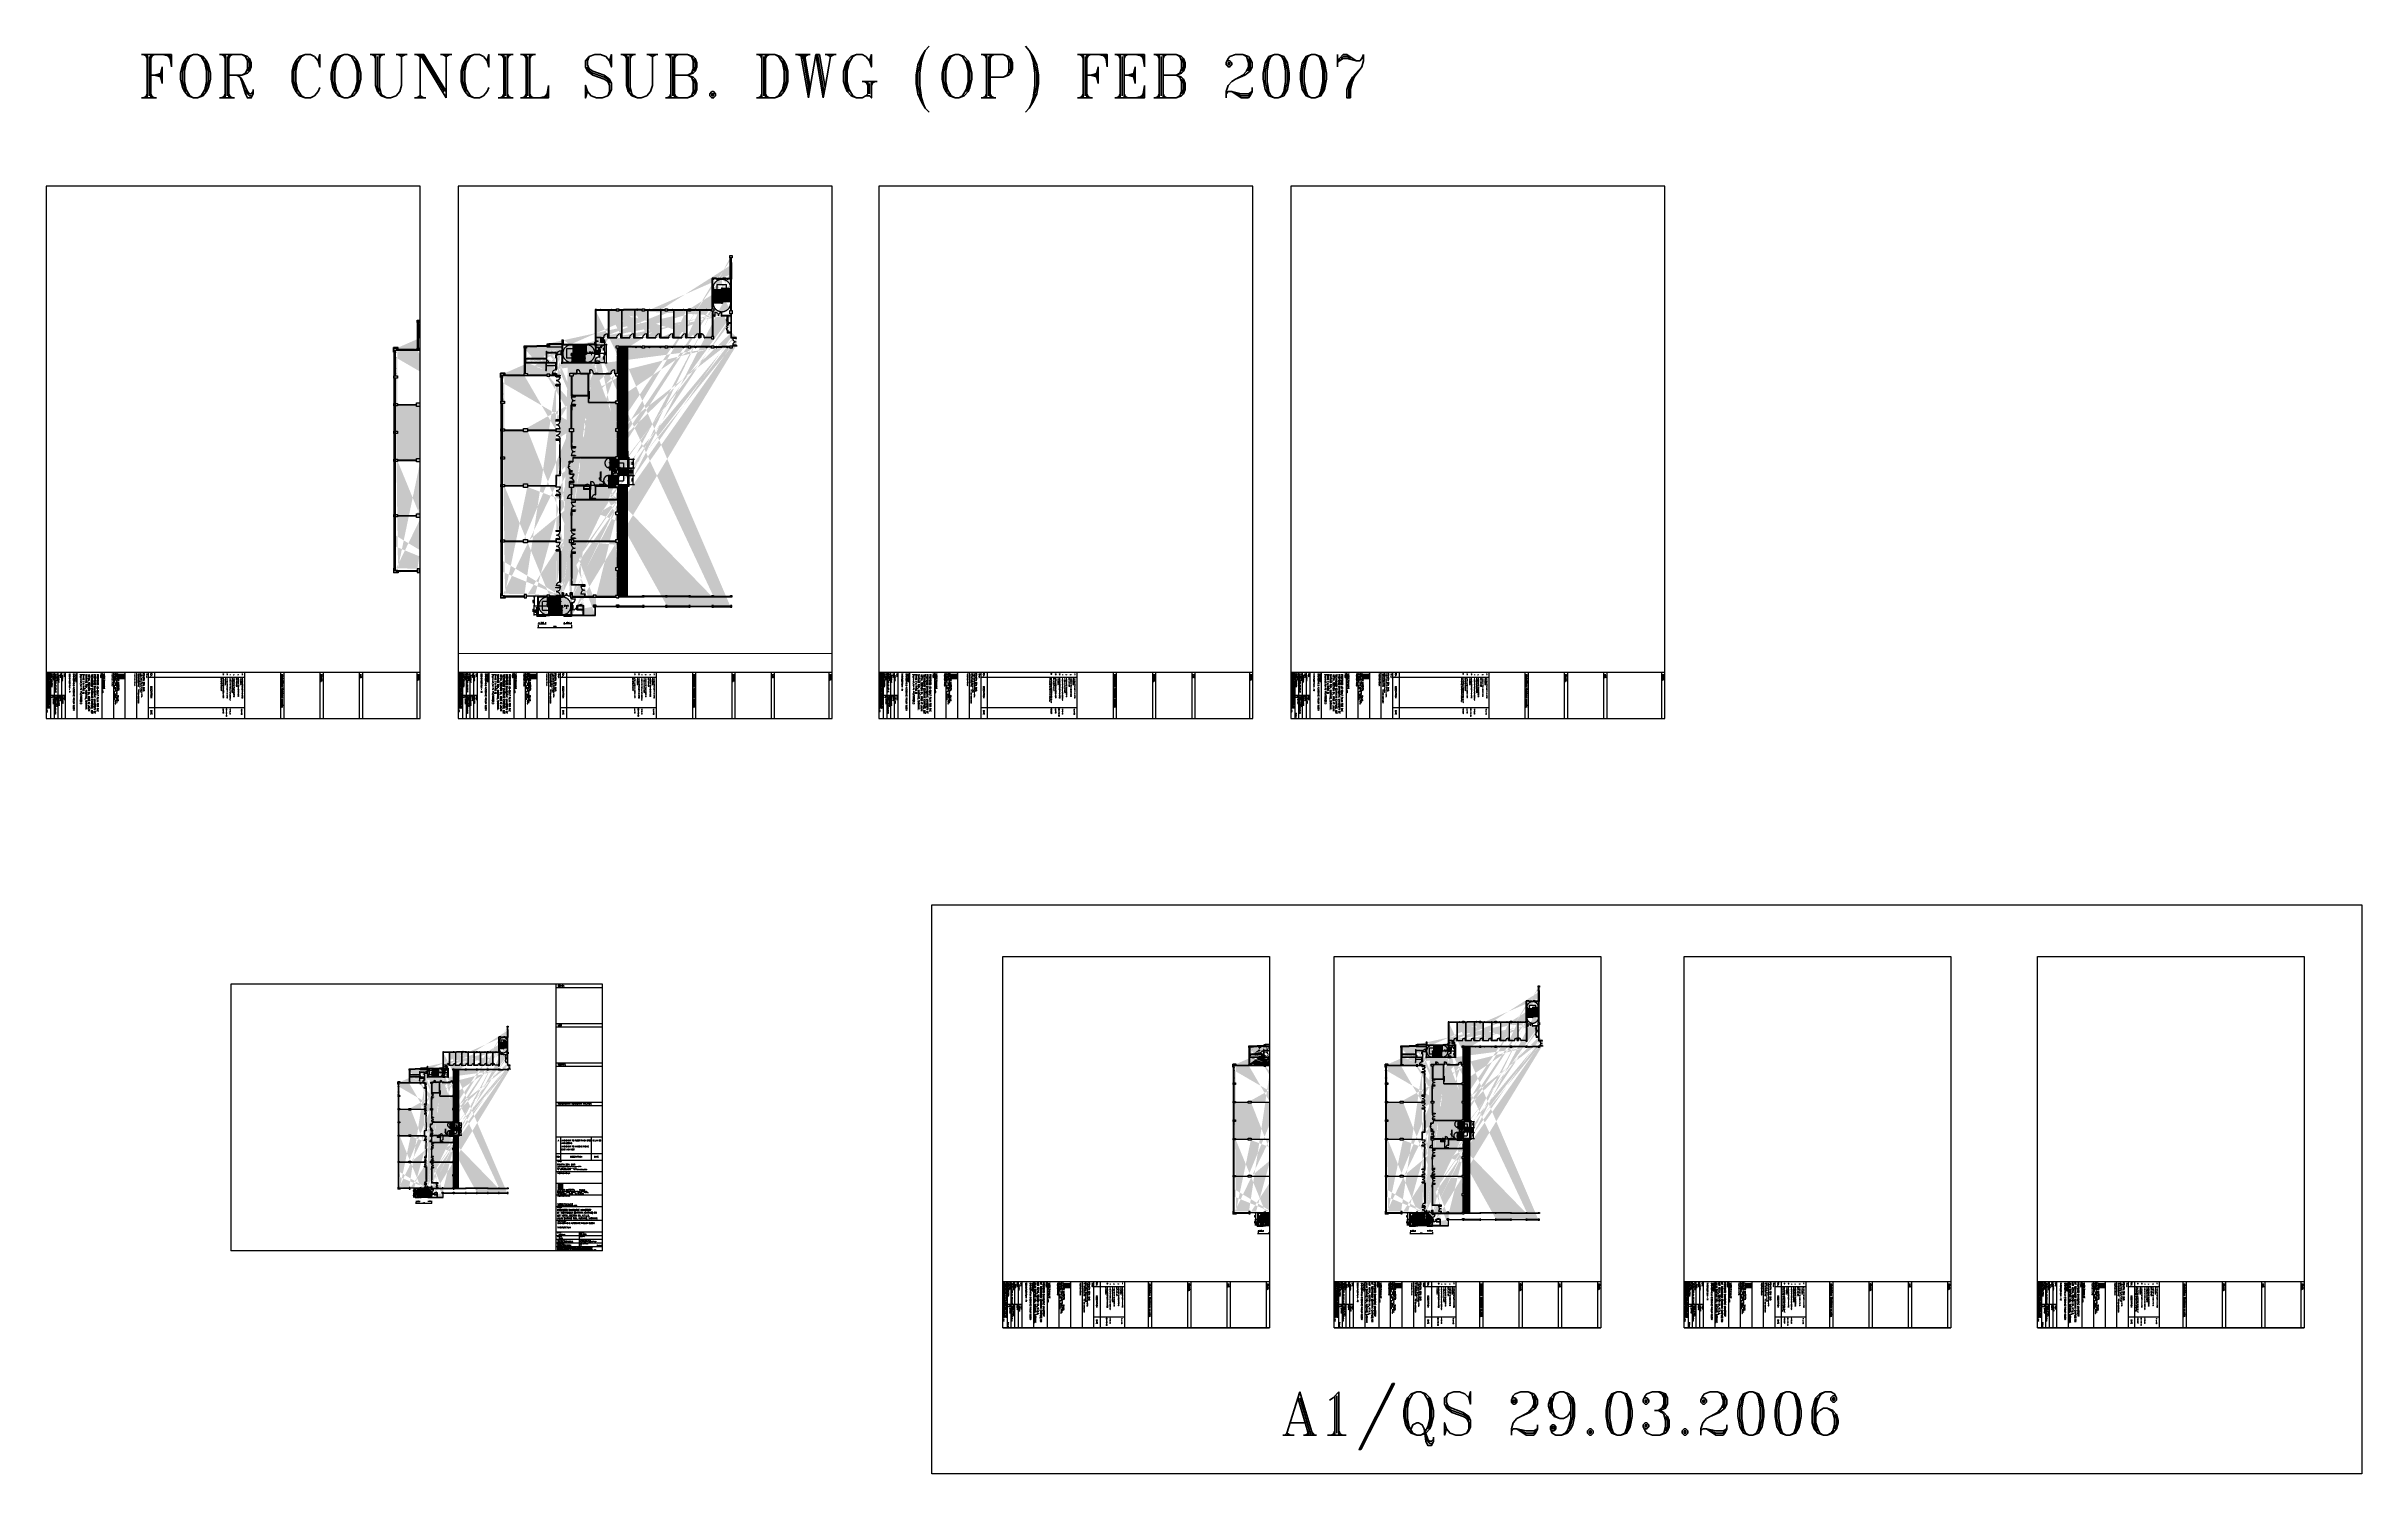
# Paper-space layout 'Layout1' of a CAD drawing. Extents: x -8524 to 4126, y -479 to 5260.
# Drawn here: x -878 to 4126, y -479 to 2607 of the extents above; entities outside this region: 1.
# The model-space entities are those that its viewports show. They can reach past a viewport. Long polylines and large blocks are cut down to what shows.
import ezdxf
from ezdxf.enums import TextEntityAlignment as Align

# ---------------------------------------------------------------- set-up
doc = ezdxf.new("R2010")
doc.units = 0
doc.header["$LTSCALE"] = 12
doc.header["$MEASUREMENT"] = 0
doc.header["$PDSIZE"] = -2
for name, pattern in [('DASHED2', [0.375, 0.25, -0.125]), ('HIDDEN', [0.375, 0.25, -0.125]), ('HIDDEN2', [0.1875, 0.125, -0.0625])]:
    doc.linetypes.add(name, pattern=pattern)
doc.layers.get('0').update_dxf_attribs({"linetype": 'CONTINUOUS'})
doc.layers.get('DEFPOINTS').update_dxf_attribs({"linetype": 'CONTINUOUS'})
for name, color, linetype in [('-HR', 4, 'CONTINUOUS'), ('-SPR TEXT', 2, 'CONTINUOUS'), ('BO', 7, 'CONTINUOUS'), ('COL', 3, 'CONTINUOUS'), ('DEMOLISH-WORKS', 8, 'DASHED2'), ('DIM', 7, 'CONTINUOUS'), ('DOOR', 5, 'CONTINUOUS'), ('DR', 7, 'CONTINUOUS'), ('extension', 1, 'CONTINUOUS'), ('FURN', 1, 'CONTINUOUS'), ('H', 1, 'CONTINUOUS'), ('hatch', 7, 'CONTINUOUS'), ('LINE', 18, 'CONTINUOUS'), ('partition', 7, 'CONTINUOUS'), ('PL', 5, 'CONTINUOUS'), ('rail', 1, 'CONTINUOUS'), ('SANI', 7, 'CONTINUOUS'), ('stair', 7, 'CONTINUOUS'), ('T50', 4, 'CONTINUOUS'), ('tb', 4, 'CONTINUOUS'), ('TBTEXT', 7, 'CONTINUOUS'), ('TIMBER SKIRT', 1, 'CONTINUOUS'), ('WALL', 2, 'CONTINUOUS'), ('WIN', 5, 'CONTINUOUS'), ('WIN-T', 7, 'CONTINUOUS')]:
    doc.layers.add(name, color=color, linetype=linetype)
doc.styles.add('DIMTEXT', font='romans.shx', dxfattribs={"width": 0.8})
doc.styles.add('E', font='ROMANS.SHX', dxfattribs={"width": 0.9})
doc.styles.add('ROMANS', font='romans')
doc.styles.get("Standard").update_dxf_attribs({"font": 'ROMANS.SHX'})
doc.styles.add('STYLE1', font='romant.shx')
doc.styles.add('TB', font='ROMANS.SHX')
doc.dimstyles.new('STANDARD$0', dxfattribs={"dimscale": 0, "dimtxt": 8, "dimasz": 6, "dimexe": 1, "dimexo": 1, "dimgap": 3, "dimtad": 1, "dimdec": 0, "dimlfac": -1, "dimrnd": 1, "dimzin": 0, "dimdsep": 46, "dimtxsty": 'Standard', "dimcen": 0, "dimclrd": 5, "dimclre": 250, "dimadec": 0, "dimazin": 0, "dimtfac": 1, "dimtdec": 4, "dimtofl": 0, "dimtmove": 0, "dimatfit": 3, "dimfxl": 1, "dimtolj": 1, "dimtzin": 0, "dimarcsym": 0})
pattern_1 = [(45, (0, 0), (-0.088388347648, 0.088388347648), [])]
pattern_2 = [(45, (59904.64777, -482.72529), (-0.088388347648, 0.088388347648), [])]

# ---------------------------------------------------------------- blocks, each defined once
blk = doc.blocks.new('*X59')
at = {"color": 0}
for p, q in [((698.4, 50.5), (698.5, 50.5)), ((698.4, 50.4), (698.6, 50.4)), ((698.4, 50.2), (698.7, 50.2)), ((698.4, 50.1), (698.8, 50.1)), ((698.4, 50), (699, 50)), ((698.4, 49.9), (699.1, 49.9)), ((698.4, 49.8), (699.2, 49.8)), ((698.4, 49.6), (699.3, 49.6)), ((698.4, 49.5), (699.5, 49.5)), ((698.4, 49.4), (699.6, 49.4)), ((698.4, 49.2), (699.7, 49.2)), ((698.4, 49.1), (699.8, 49.1)), ((698.4, 49), (700, 49)), ((698.4, 48.9), (700.1, 48.9)), ((698.4, 48.8), (700.2, 48.8)), ((698.4, 48.6), (700.3, 48.6)), ((698.4, 48.5), (700.5, 48.5)), ((698.4, 48.4), (700.6, 48.4)), ((698.4, 48.2), (700.7, 48.2)), ((698.4, 48.1), (700.8, 48.1)), ((698.4, 48), (701, 48)), ((698.4, 47.9), (701.1, 47.9)), ((698.4, 47.8), (701.2, 47.8)), ((698.4, 47.6), (701.3, 47.6)), ((698.4, 47.5), (701.5, 47.5)), ((698.4, 47.4), (701.6, 47.4)), ((698.4, 47.2), (701.7, 47.2)), ((698.4, 47.1), (701.8, 47.1)), ((698.4, 47), (702, 47)), ((698.4, 46.9), (702.1, 46.9)), ((698.4, 46.8), (702.2, 46.8)), ((698.4, 46.6), (702.3, 46.6)), ((698.4, 46.5), (702.5, 46.5)), ((698.4, 46.4), (702.6, 46.4)), ((698.4, 46.2), (702.7, 46.2)), ((698.4, 46.1), (702.8, 46.1)), ((698.4, 46), (703, 46)), ((698.4, 45.9), (703.1, 45.9)), ((698.4, 45.8), (703.2, 45.8)), ((698.4, 45.6), (703.3, 45.6)), ((698.4, 45.5), (703.5, 45.5)), ((698.4, 45.4), (703.6, 45.4)), ((698.4, 45.2), (703.7, 45.2)), ((698.4, 45.1), (703.8, 45.1)), ((698.4, 45), (704, 45)), ((698.4, 44.9), (704.1, 44.9)), ((698.4, 44.8), (704.2, 44.8)), ((698.4, 44.6), (704.3, 44.6)), ((698.4, 44.5), (704.5, 44.5)), ((698.4, 44.4), (704.6, 44.4)), ((698.4, 44.2), (704.7, 44.2)), ((698.4, 44.1), (704.8, 44.1)), ((698.4, 44), (705, 44)), ((698.4, 43.9), (705.1, 43.9)), ((698.4, 43.8), (705.2, 43.8)), ((698.4, 43.6), (705.3, 43.6)), ((698.4, 43.5), (705.5, 43.5)), ((698.4, 43.4), (705.6, 43.4)), ((698.4, 43.2), (705.7, 43.2)), ((698.4, 43.1), (705.8, 43.1)), ((698.4, 43), (706, 43)), ((698.4, 42.9), (706.1, 42.9)), ((698.4, 42.8), (706.2, 42.8)), ((698.4, 42.6), (706.3, 42.6)), ((698.4, 42.5), (706.5, 42.5)), ((698.4, 42.4), (706.6, 42.4)), ((698.4, 42.2), (706.7, 42.2)), ((698.4, 42.1), (701.1, 42.1)), ((698.4, 42), (700.8, 42)), ((698.4, 41.9), (700.6, 41.9)), ((698.4, 41.8), (700.4, 41.8)), ((698.4, 41.6), (700.2, 41.6)), ((698.4, 41.5), (700.1, 41.5)), ((698.4, 41.4), (700, 41.4)), ((698.4, 41.2), (699.9, 41.2)), ((698.4, 41.1), (699.9, 41.1)), ((698.4, 41), (699.8, 41)), ((698.4, 40.9), (699.7, 40.9)), ((698.4, 40.8), (699.7, 40.8)), ((698.4, 40.6), (699.6, 40.6)), ((698.4, 40.5), (699.6, 40.5)), ((698.4, 40.4), (699.6, 40.4)), ((698.4, 40.2), (699.6, 40.2)), ((698.4, 40.1), (699.6, 40.1)), ((698.4, 40), (699.6, 40)), ((698.4, 39.9), (699.6, 39.9)), ((698.4, 39.8), (699.6, 39.8)), ((698.4, 39.6), (699.6, 39.6)), ((698.4, 39.5), (699.7, 39.5)), ((698.4, 39.4), (699.7, 39.4)), ((698.4, 39.2), (699.7, 39.2)), ((698.4, 39.1), (699.8, 39.1)), ((698.4, 39), (699.9, 39)), ((698.4, 38.9), (699.9, 38.9)), ((698.4, 38.8), (700, 38.8)), ((698.4, 38.6), (700.1, 38.6)), ((698.4, 38.5), (700.3, 38.5)), ((698.4, 38.4), (700.4, 38.4)), ((698.4, 38.2), (700.6, 38.2)), ((698.4, 38.1), (700.8, 38.1)), ((698.4, 38), (701.2, 38)), ((698.4, 37.9), (705.1, 37.9)), ((698.4, 37.8), (705.1, 37.8)), ((698.4, 37.6), (705.1, 37.6)), ((698.4, 37.5), (705.1, 37.5)), ((698.4, 37.4), (705.1, 37.4)), ((698.4, 37.2), (705.1, 37.2)), ((698.4, 37.1), (705.1, 37.1)), ((698.4, 37), (705.1, 37)), ((698.4, 36.9), (705.1, 36.9)), ((698.4, 36.8), (705.1, 36.8)), ((698.4, 36.6), (705.1, 36.6)), ((698.4, 36.5), (705.1, 36.5)), ((698.4, 36.4), (705.1, 36.4)), ((698.4, 36.2), (705.1, 36.2)), ((698.4, 36.1), (705.1, 36.1)), ((698.4, 36), (705.1, 36)), ((698.4, 35.9), (705.1, 35.9)), ((698.4, 35.8), (705.1, 35.8)), ((698.4, 35.6), (705.1, 35.6)), ((702.2, 38), (705.1, 38)), ((702.4, 42.1), (706.8, 42.1)), ((702.6, 38.1), (705.1, 38.1)), ((702.7, 42), (707, 42)), ((702.8, 38.2), (705.1, 38.2)), ((702.9, 41.9), (707.1, 41.9)), ((703, 38.4), (705.1, 38.4)), ((703.1, 41.8), (707.2, 41.8)), ((703.2, 41.6), (707.3, 41.6)), ((703.2, 38.5), (705.1, 38.5)), ((703.3, 41.5), (707.5, 41.5)), ((703.3, 38.6), (705.1, 38.6)), ((703.4, 41.4), (707.6, 41.4)), ((703.4, 38.8), (705.1, 38.8)), ((703.5, 41.2), (707.7, 41.2)), ((703.5, 38.9), (705.1, 38.9)), ((703.6, 41.1), (707.8, 41.1)), ((703.6, 39.1), (705.1, 39.1)), ((703.6, 39), (705.1, 39)), ((703.7, 41), (708, 41)), ((703.7, 40.9), (708.1, 40.9)), ((703.7, 39.4), (705.1, 39.4)), ((703.7, 39.2), (705.1, 39.2)), ((703.8, 40.8), (705.1, 40.8)), ((703.8, 40.6), (705.1, 40.6)), ((703.8, 40.5), (705.1, 40.5)), ((703.8, 40.4), (705.1, 40.4)), ((703.8, 39.8), (705.1, 39.8)), ((703.8, 39.6), (705.1, 39.6)), ((703.8, 39.5), (705.1, 39.5)), ((703.9, 40.2), (705.1, 40.2)), ((703.9, 40.1), (705.1, 40.1)), ((703.9, 40), (705.1, 40)), ((703.9, 39.9), (705.1, 39.9)), ((705.2, 40.8), (708.2, 40.8)), ((705.3, 40.6), (708.3, 40.6)), ((705.5, 40.5), (708.5, 40.5)), ((705.6, 40.4), (708.6, 40.4)), ((705.7, 40.2), (708.7, 40.2)), ((705.8, 40.1), (708.8, 40.1)), ((706, 40), (709, 40)), ((706.1, 39.9), (709.1, 39.9)), ((706.2, 39.8), (709.2, 39.8)), ((706.3, 39.6), (709.3, 39.6)), ((706.5, 39.5), (709.5, 39.5)), ((706.6, 39.4), (709.6, 39.4)), ((706.7, 39.2), (709.7, 39.2)), ((706.8, 39.1), (709.8, 39.1)), ((707, 39), (710, 39)), ((707.1, 38.9), (710.1, 38.9)), ((707.2, 38.8), (710.2, 38.8)), ((707.3, 38.6), (710.3, 38.6)), ((707.4, 50.5), (707.5, 50.5)), ((707.4, 50.4), (707.6, 50.4)), ((707.4, 50.2), (707.7, 50.2)), ((707.4, 50.1), (707.8, 50.1)), ((707.4, 50), (708, 50)), ((707.4, 49.9), (708.1, 49.9)), ((707.4, 49.8), (708.2, 49.8)), ((707.4, 49.6), (708.3, 49.6)), ((707.4, 49.5), (708.5, 49.5)), ((707.4, 49.4), (708.6, 49.4)), ((707.4, 49.2), (708.7, 49.2)), ((707.4, 49.1), (708.8, 49.1)), ((707.4, 49), (709, 49)), ((707.4, 48.9), (709.1, 48.9)), ((707.4, 48.8), (709.2, 48.8)), ((707.4, 48.6), (709.3, 48.6)), ((707.4, 48.5), (709.5, 48.5)), ((707.4, 48.4), (709.6, 48.4)), ((707.4, 48.2), (709.7, 48.2)), ((707.4, 48.1), (709.8, 48.1)), ((707.4, 48), (710, 48)), ((707.4, 47.9), (710.1, 47.9)), ((707.4, 47.8), (710.2, 47.8)), ((707.4, 47.6), (710.3, 47.6)), ((707.4, 47.5), (710.5, 47.5)), ((707.4, 47.4), (710.6, 47.4)), ((707.4, 47.2), (710.7, 47.2)), ((707.4, 47.1), (710.8, 47.1)), ((707.4, 47), (711, 47)), ((707.4, 46.9), (711.1, 46.9)), ((707.4, 46.8), (711.2, 46.8)), ((707.4, 46.6), (711.3, 46.6)), ((707.4, 46.5), (711.5, 46.5)), ((707.4, 46.4), (711.6, 46.4)), ((707.4, 46.2), (711.7, 46.2)), ((707.4, 46.1), (711.8, 46.1)), ((707.4, 46), (712, 46)), ((707.4, 45.9), (712.1, 45.9)), ((707.4, 45.8), (712.2, 45.8)), ((707.4, 45.6), (712.3, 45.6)), ((707.4, 45.5), (712.5, 45.5)), ((707.4, 45.4), (712.6, 45.4)), ((707.4, 45.2), (712.7, 45.2)), ((707.4, 45.1), (712.8, 45.1)), ((707.4, 45), (713, 45)), ((707.4, 44.9), (713.1, 44.9)), ((707.4, 44.8), (713.2, 44.8)), ((707.4, 44.6), (713.3, 44.6)), ((707.5, 44.5), (713.4, 44.5)), ((707.5, 38.5), (710.5, 38.5)), ((707.6, 44.4), (713.4, 44.4)), ((707.6, 38.4), (710.6, 38.4)), ((707.7, 44.2), (713.4, 44.2)), ((707.7, 38.2), (710.7, 38.2)), ((707.8, 44.1), (713.4, 44.1)), ((707.8, 38.1), (710.8, 38.1)), ((708, 44), (713.4, 44)), ((708, 38), (711, 38)), ((708.1, 43.9), (713.4, 43.9)), ((708.1, 37.9), (711.1, 37.9)), ((708.2, 43.8), (713.4, 43.8)), ((708.2, 37.8), (711.2, 37.8)), ((708.3, 43.6), (713.4, 43.6)), ((708.3, 37.6), (711.3, 37.6)), ((708.5, 43.5), (713.4, 43.5)), ((708.5, 37.5), (711.5, 37.5)), ((708.6, 43.4), (713.4, 43.4)), ((708.6, 37.4), (711.6, 37.4)), ((708.7, 43.2), (713.4, 43.2)), ((708.7, 37.2), (711.7, 37.2)), ((708.8, 43.1), (713.4, 43.1)), ((708.8, 37.1), (711.8, 37.1)), ((709, 43), (713.4, 43)), ((709, 37), (712, 37)), ((709.1, 42.9), (713.4, 42.9)), ((709.1, 36.9), (712.1, 36.9)), ((709.2, 42.8), (713.4, 42.8)), ((709.2, 36.8), (712.2, 36.8)), ((709.3, 42.6), (713.4, 42.6)), ((709.3, 36.6), (712.3, 36.6)), ((709.5, 42.5), (713.4, 42.5)), ((709.5, 36.5), (712.5, 36.5)), ((709.6, 42.4), (713.4, 42.4)), ((709.6, 36.4), (712.6, 36.4)), ((709.7, 42.2), (713.4, 42.2)), ((709.7, 36.2), (712.7, 36.2)), ((709.8, 42.1), (713.4, 42.1)), ((709.8, 36.1), (712.8, 36.1)), ((710, 42), (713.4, 42)), ((710, 36), (713, 36)), ((710.1, 41.9), (713.4, 41.9)), ((710.1, 35.9), (713.1, 35.9)), ((710.2, 41.8), (713.4, 41.8)), ((710.2, 35.8), (713.2, 35.8)), ((710.3, 41.6), (713.4, 41.6)), ((710.3, 35.6), (713.3, 35.6)), ((710.5, 41.5), (713.4, 41.5)), ((710.6, 41.4), (713.4, 41.4)), ((710.7, 41.2), (713.4, 41.2)), ((710.8, 41.1), (713.4, 41.1)), ((711, 41), (713.4, 41)), ((711.1, 40.9), (713.4, 40.9)), ((711.2, 40.8), (713.4, 40.8)), ((711.3, 40.6), (713.4, 40.6)), ((711.5, 40.5), (713.4, 40.5)), ((711.6, 40.4), (713.4, 40.4)), ((711.7, 40.2), (713.4, 40.2)), ((711.8, 40.1), (713.4, 40.1)), ((712, 40), (713.4, 40)), ((712.1, 39.9), (713.4, 39.9)), ((712.2, 39.8), (713.4, 39.8)), ((712.3, 39.6), (713.4, 39.6)), ((712.5, 39.5), (713.4, 39.5)), ((712.6, 39.4), (713.4, 39.4)), ((712.7, 39.2), (713.4, 39.2)), ((712.8, 39.1), (713.4, 39.1)), ((713, 39), (713.4, 39)), ((713.1, 38.9), (713.4, 38.9)), ((713.2, 38.8), (713.4, 38.8)), ((713.3, 38.6), (713.4, 38.6))]:
    blk.add_line(p, q, dxfattribs=at)
blk = doc.blocks.new('*X201')
at = {"color": 0}
for p, q in [((698.4, 50.5), (698.5, 50.5)), ((698.4, 50.4), (698.6, 50.4)), ((698.4, 50.2), (698.7, 50.2)), ((698.4, 50.1), (698.8, 50.1)), ((698.4, 50), (699, 50)), ((698.4, 49.9), (699.1, 49.9)), ((698.4, 49.8), (699.2, 49.8)), ((698.4, 49.6), (699.3, 49.6)), ((698.4, 49.5), (699.5, 49.5)), ((698.4, 49.4), (699.6, 49.4)), ((698.4, 49.2), (699.7, 49.2)), ((698.4, 49.1), (699.8, 49.1)), ((698.4, 49), (700, 49)), ((698.4, 48.9), (700.1, 48.9)), ((698.4, 48.8), (700.2, 48.8)), ((698.4, 48.6), (700.3, 48.6)), ((698.4, 48.5), (700.5, 48.5)), ((698.4, 48.4), (700.6, 48.4)), ((698.4, 48.2), (700.7, 48.2)), ((698.4, 48.1), (700.8, 48.1)), ((698.4, 48), (701, 48)), ((698.4, 47.9), (701.1, 47.9)), ((698.4, 47.8), (701.2, 47.8)), ((698.4, 47.6), (701.3, 47.6)), ((698.4, 47.5), (701.5, 47.5)), ((698.4, 47.4), (701.6, 47.4)), ((698.4, 47.2), (701.7, 47.2)), ((698.4, 47.1), (701.8, 47.1)), ((698.4, 47), (702, 47)), ((698.4, 46.9), (702.1, 46.9)), ((698.4, 46.8), (702.2, 46.8)), ((698.4, 46.6), (702.3, 46.6)), ((698.4, 46.5), (702.5, 46.5)), ((698.4, 46.4), (702.6, 46.4)), ((698.4, 46.2), (702.7, 46.2)), ((698.4, 46.1), (702.8, 46.1)), ((698.4, 46), (703, 46)), ((698.4, 45.9), (703.1, 45.9)), ((698.4, 45.8), (703.2, 45.8)), ((698.4, 45.6), (703.3, 45.6)), ((698.4, 45.5), (703.5, 45.5)), ((698.4, 45.4), (703.6, 45.4)), ((698.4, 45.2), (703.7, 45.2)), ((698.4, 45.1), (703.8, 45.1)), ((698.4, 45), (704, 45)), ((698.4, 44.9), (704.1, 44.9)), ((698.4, 44.8), (704.2, 44.8)), ((698.4, 44.6), (704.3, 44.6)), ((698.4, 44.5), (704.5, 44.5)), ((698.4, 44.4), (704.6, 44.4)), ((698.4, 44.2), (704.7, 44.2)), ((698.4, 44.1), (704.8, 44.1)), ((698.4, 44), (705, 44)), ((698.4, 43.9), (705.1, 43.9)), ((698.4, 43.8), (705.2, 43.8)), ((698.4, 43.6), (705.3, 43.6)), ((698.4, 43.5), (705.5, 43.5)), ((698.4, 43.4), (705.6, 43.4)), ((698.4, 43.2), (705.7, 43.2)), ((698.4, 43.1), (705.8, 43.1)), ((698.4, 43), (706, 43)), ((698.4, 42.9), (706.1, 42.9)), ((698.4, 42.8), (706.2, 42.8)), ((698.4, 42.6), (706.3, 42.6)), ((698.4, 42.5), (706.5, 42.5)), ((698.4, 42.4), (706.6, 42.4)), ((698.4, 42.2), (706.7, 42.2)), ((698.4, 42.1), (701.1, 42.1)), ((698.4, 42), (700.8, 42)), ((698.4, 41.9), (700.6, 41.9)), ((698.4, 41.8), (700.4, 41.8)), ((698.4, 41.6), (700.2, 41.6)), ((698.4, 41.5), (700.1, 41.5)), ((698.4, 41.4), (700, 41.4)), ((698.4, 41.2), (699.9, 41.2)), ((698.4, 41.1), (699.9, 41.1)), ((698.4, 41), (699.8, 41)), ((698.4, 40.9), (699.7, 40.9)), ((698.4, 40.8), (699.7, 40.8)), ((698.4, 40.6), (699.6, 40.6)), ((698.4, 40.5), (699.6, 40.5)), ((698.4, 40.4), (699.6, 40.4)), ((698.4, 40.2), (699.6, 40.2)), ((698.4, 40.1), (699.6, 40.1)), ((698.4, 40), (699.6, 40)), ((698.4, 39.9), (699.6, 39.9)), ((698.4, 39.8), (699.6, 39.8)), ((698.4, 39.6), (699.6, 39.6)), ((698.4, 39.5), (699.7, 39.5)), ((698.4, 39.4), (699.7, 39.4)), ((698.4, 39.2), (699.7, 39.2)), ((698.4, 39.1), (699.8, 39.1)), ((698.4, 39), (699.9, 39)), ((698.4, 38.9), (699.9, 38.9)), ((698.4, 38.8), (700, 38.8)), ((698.4, 38.6), (700.1, 38.6)), ((698.4, 38.5), (700.3, 38.5)), ((698.4, 38.4), (700.4, 38.4)), ((698.4, 38.2), (700.6, 38.2)), ((698.4, 38.1), (700.8, 38.1)), ((698.4, 38), (701.2, 38)), ((698.4, 37.9), (705.1, 37.9)), ((698.4, 37.8), (705.1, 37.8)), ((698.4, 37.6), (705.1, 37.6)), ((698.4, 37.5), (705.1, 37.5)), ((698.4, 37.4), (705.1, 37.4)), ((698.4, 37.2), (705.1, 37.2)), ((698.4, 37.1), (705.1, 37.1)), ((698.4, 37), (705.1, 37)), ((698.4, 36.9), (705.1, 36.9)), ((698.4, 36.8), (705.1, 36.8)), ((698.4, 36.6), (705.1, 36.6)), ((698.4, 36.5), (705.1, 36.5)), ((698.4, 36.4), (705.1, 36.4)), ((698.4, 36.2), (705.1, 36.2)), ((698.4, 36.1), (705.1, 36.1)), ((698.4, 36), (705.1, 36)), ((698.4, 35.9), (705.1, 35.9)), ((698.4, 35.8), (705.1, 35.8)), ((698.4, 35.6), (705.1, 35.6)), ((702.2, 38), (705.1, 38)), ((702.4, 42.1), (706.8, 42.1)), ((702.6, 38.1), (705.1, 38.1)), ((702.7, 42), (707, 42)), ((702.8, 38.2), (705.1, 38.2)), ((702.9, 41.9), (707.1, 41.9)), ((703, 38.4), (705.1, 38.4)), ((703.1, 41.8), (707.2, 41.8)), ((703.2, 41.6), (707.3, 41.6)), ((703.2, 38.5), (705.1, 38.5)), ((703.3, 41.5), (707.5, 41.5)), ((703.3, 38.6), (705.1, 38.6)), ((703.4, 41.4), (707.6, 41.4)), ((703.4, 38.8), (705.1, 38.8)), ((703.5, 41.2), (707.7, 41.2)), ((703.5, 38.9), (705.1, 38.9)), ((703.6, 41.1), (707.8, 41.1)), ((703.6, 39.1), (705.1, 39.1)), ((703.6, 39), (705.1, 39)), ((703.7, 41), (708, 41)), ((703.7, 40.9), (708.1, 40.9)), ((703.7, 39.4), (705.1, 39.4)), ((703.7, 39.2), (705.1, 39.2)), ((703.8, 40.8), (705.1, 40.8)), ((703.8, 40.6), (705.1, 40.6)), ((703.8, 40.5), (705.1, 40.5)), ((703.8, 40.4), (705.1, 40.4)), ((703.8, 39.8), (705.1, 39.8)), ((703.8, 39.6), (705.1, 39.6)), ((703.8, 39.5), (705.1, 39.5)), ((703.9, 40.2), (705.1, 40.2)), ((703.9, 40.1), (705.1, 40.1)), ((703.9, 40), (705.1, 40)), ((703.9, 39.9), (705.1, 39.9)), ((705.2, 40.8), (708.2, 40.8)), ((705.3, 40.6), (708.3, 40.6)), ((705.5, 40.5), (708.5, 40.5)), ((705.6, 40.4), (708.6, 40.4)), ((705.7, 40.2), (708.7, 40.2)), ((705.8, 40.1), (708.8, 40.1)), ((706, 40), (709, 40)), ((706.1, 39.9), (709.1, 39.9)), ((706.2, 39.8), (709.2, 39.8)), ((706.3, 39.6), (709.3, 39.6)), ((706.5, 39.5), (709.5, 39.5)), ((706.6, 39.4), (709.6, 39.4)), ((706.7, 39.2), (709.7, 39.2)), ((706.8, 39.1), (709.8, 39.1)), ((707, 39), (710, 39)), ((707.1, 38.9), (710.1, 38.9)), ((707.2, 38.8), (710.2, 38.8)), ((707.3, 38.6), (710.3, 38.6)), ((707.4, 50.5), (707.5, 50.5)), ((707.4, 50.4), (707.6, 50.4)), ((707.4, 50.2), (707.7, 50.2)), ((707.4, 50.1), (707.8, 50.1)), ((707.4, 50), (708, 50)), ((707.4, 49.9), (708.1, 49.9)), ((707.4, 49.8), (708.2, 49.8)), ((707.4, 49.6), (708.3, 49.6)), ((707.4, 49.5), (708.5, 49.5)), ((707.4, 49.4), (708.6, 49.4)), ((707.4, 49.2), (708.7, 49.2)), ((707.4, 49.1), (708.8, 49.1)), ((707.4, 49), (709, 49)), ((707.4, 48.9), (709.1, 48.9)), ((707.4, 48.8), (709.2, 48.8)), ((707.4, 48.6), (709.3, 48.6)), ((707.4, 48.5), (709.5, 48.5)), ((707.4, 48.4), (709.6, 48.4)), ((707.4, 48.2), (709.7, 48.2)), ((707.4, 48.1), (709.8, 48.1)), ((707.4, 48), (710, 48)), ((707.4, 47.9), (710.1, 47.9)), ((707.4, 47.8), (710.2, 47.8)), ((707.4, 47.6), (710.3, 47.6)), ((707.4, 47.5), (710.5, 47.5)), ((707.4, 47.4), (710.6, 47.4)), ((707.4, 47.2), (710.7, 47.2)), ((707.4, 47.1), (710.8, 47.1)), ((707.4, 47), (711, 47)), ((707.4, 46.9), (711.1, 46.9)), ((707.4, 46.8), (711.2, 46.8)), ((707.4, 46.6), (711.3, 46.6)), ((707.4, 46.5), (711.5, 46.5)), ((707.4, 46.4), (711.6, 46.4)), ((707.4, 46.2), (711.7, 46.2)), ((707.4, 46.1), (711.8, 46.1)), ((707.4, 46), (712, 46)), ((707.4, 45.9), (712.1, 45.9)), ((707.4, 45.8), (712.2, 45.8)), ((707.4, 45.6), (712.3, 45.6)), ((707.4, 45.5), (712.5, 45.5)), ((707.4, 45.4), (712.6, 45.4)), ((707.4, 45.2), (712.7, 45.2)), ((707.4, 45.1), (712.8, 45.1)), ((707.4, 45), (713, 45)), ((707.4, 44.9), (713.1, 44.9)), ((707.4, 44.8), (713.2, 44.8)), ((707.4, 44.6), (713.3, 44.6)), ((707.5, 44.5), (713.4, 44.5)), ((707.5, 38.5), (710.5, 38.5)), ((707.6, 44.4), (713.4, 44.4)), ((707.6, 38.4), (710.6, 38.4)), ((707.7, 44.2), (713.4, 44.2)), ((707.7, 38.2), (710.7, 38.2)), ((707.8, 44.1), (713.4, 44.1)), ((707.8, 38.1), (710.8, 38.1)), ((708, 44), (713.4, 44)), ((708, 38), (711, 38)), ((708.1, 43.9), (713.4, 43.9)), ((708.1, 37.9), (711.1, 37.9)), ((708.2, 43.8), (713.4, 43.8)), ((708.2, 37.8), (711.2, 37.8)), ((708.3, 43.6), (713.4, 43.6)), ((708.3, 37.6), (711.3, 37.6)), ((708.5, 43.5), (713.4, 43.5)), ((708.5, 37.5), (711.5, 37.5)), ((708.6, 43.4), (713.4, 43.4)), ((708.6, 37.4), (711.6, 37.4)), ((708.7, 43.2), (713.4, 43.2)), ((708.7, 37.2), (711.7, 37.2)), ((708.8, 43.1), (713.4, 43.1)), ((708.8, 37.1), (711.8, 37.1)), ((709, 43), (713.4, 43)), ((709, 37), (712, 37)), ((709.1, 42.9), (713.4, 42.9)), ((709.1, 36.9), (712.1, 36.9)), ((709.2, 42.8), (713.4, 42.8)), ((709.2, 36.8), (712.2, 36.8)), ((709.3, 42.6), (713.4, 42.6)), ((709.3, 36.6), (712.3, 36.6)), ((709.5, 42.5), (713.4, 42.5)), ((709.5, 36.5), (712.5, 36.5)), ((709.6, 42.4), (713.4, 42.4)), ((709.6, 36.4), (712.6, 36.4)), ((709.7, 42.2), (713.4, 42.2)), ((709.7, 36.2), (712.7, 36.2)), ((709.8, 42.1), (713.4, 42.1)), ((709.8, 36.1), (712.8, 36.1)), ((710, 42), (713.4, 42)), ((710, 36), (713, 36)), ((710.1, 41.9), (713.4, 41.9)), ((710.1, 35.9), (713.1, 35.9)), ((710.2, 41.8), (713.4, 41.8)), ((710.2, 35.8), (713.2, 35.8)), ((710.3, 41.6), (713.4, 41.6)), ((710.3, 35.6), (713.3, 35.6)), ((710.5, 41.5), (713.4, 41.5)), ((710.6, 41.4), (713.4, 41.4)), ((710.7, 41.2), (713.4, 41.2)), ((710.8, 41.1), (713.4, 41.1)), ((711, 41), (713.4, 41)), ((711.1, 40.9), (713.4, 40.9)), ((711.2, 40.8), (713.4, 40.8)), ((711.3, 40.6), (713.4, 40.6)), ((711.5, 40.5), (713.4, 40.5)), ((711.6, 40.4), (713.4, 40.4)), ((711.7, 40.2), (713.4, 40.2)), ((711.8, 40.1), (713.4, 40.1)), ((712, 40), (713.4, 40)), ((712.1, 39.9), (713.4, 39.9)), ((712.2, 39.8), (713.4, 39.8)), ((712.3, 39.6), (713.4, 39.6)), ((712.5, 39.5), (713.4, 39.5)), ((712.6, 39.4), (713.4, 39.4)), ((712.7, 39.2), (713.4, 39.2)), ((712.8, 39.1), (713.4, 39.1)), ((713, 39), (713.4, 39)), ((713.1, 38.9), (713.4, 38.9)), ((713.2, 38.8), (713.4, 38.8)), ((713.3, 38.6), (713.4, 38.6))]:
    blk.add_line(p, q, dxfattribs=at)
blk = doc.blocks.new('FG')
at = {"layer": 'LINE', "linetype": 'Continuous'}
for points in [[(0, 0), (50, 0), (50, 100), (0, 100)], [(600, 0), (650, 0), (650, 100), (600, 100)]]:
    blk.add_lwpolyline(points, close=True, dxfattribs=at)
at = {"layer": 'LINE', "color": 5, "linetype": 'Continuous'}
for points in [[(600, 100), (50, 100)], [(50, 0), (600, 0)]]:
    blk.add_lwpolyline(points, dxfattribs=at)
at = {"layer": 'LINE', "color": 1, "linetype": 'Continuous'}
blk.add_lwpolyline([(50, 50), (600, 50)], dxfattribs=at)
blk = doc.blocks.new('_ARCHTICK')
at = {"color": 0, "linetype": 'ByBlock', "const_width": 0.15}
blk.add_lwpolyline([(-0.5, -0.5), (0.5, 0.5)], dxfattribs=at)
blk = doc.blocks.new('*D29')
at = {"layer": 'DEFPOINTS', "color": 0, "transparency": 16777216}
for p in [(1648688, -783985), (1649092, -783985), (1648688, -787985)]:
    blk.add_point(p, dxfattribs=at)
at = {"layer": 'DIM', "color": 7, "lineweight": -2, "transparency": 16777216}
for p, q in [((1648788, -783985), (1649192, -783985)), ((1649092, -788085), (1649092, -783885)), ((1648788, -787985), (1649192, -787985))]:
    blk.add_line(p, q, dxfattribs=at)
at = {"layer": 'DIM', "color": 7, "lineweight": -2, "transparency": 16777216, "xscale": 200, "yscale": 200, "zscale": 200}
for p, rotation in [((1649092, -783985), 90), ((1649092, -787985), 270)]:
    blk.add_blockref('_ARCHTICK', p, dxfattribs=dict(at, rotation=rotation))
at = {"layer": 'DIM', "color": 7, "transparency": 16777216, "insert": (1648892, -785985), "char_height": 200, "attachment_point": 5, "rotation": 90, "style": 'ROMANS'}
blk.add_mtext('\\A1;4000', dxfattribs=at)
blk = doc.blocks.new('*D30')
at = {"layer": 'DEFPOINTS', "color": 0, "transparency": 16777216}
for p in [(1648238, -785985), (1648238, -787910), (1648642, -785985)]:
    blk.add_point(p, dxfattribs=at)
at = {"layer": 'DIM', "color": 7, "lineweight": -2, "transparency": 16777216}
for p, q in [((1648338, -785985), (1648742, -785985)), ((1648338, -787910), (1648742, -787910)), ((1648642, -788010), (1648642, -785885))]:
    blk.add_line(p, q, dxfattribs=at)
at = {"layer": 'DIM', "color": 7, "lineweight": -2, "transparency": 16777216, "xscale": 200, "yscale": 200, "zscale": 200}
for p, rotation in [((1648642, -785985), 90), ((1648642, -787910), 270)]:
    blk.add_blockref('_ARCHTICK', p, dxfattribs=dict(at, rotation=rotation))
at = {"layer": 'DIM', "color": 7, "transparency": 16777216, "insert": (1648442, -786948), "char_height": 200, "attachment_point": 5, "rotation": 90, "style": 'ROMANS'}
blk.add_mtext('\\A1;1925', dxfattribs=at)
blk = doc.blocks.new('*D31')
at = {"layer": 'DEFPOINTS', "color": 0, "transparency": 16777216}
for p in [(1648238, -784060), (1648238, -785985), (1648642, -785985)]:
    blk.add_point(p, dxfattribs=at)
at = {"layer": 'DIM', "color": 7, "lineweight": -2, "transparency": 16777216}
for p, q in [((1648338, -784060), (1648742, -784060)), ((1648642, -783960), (1648642, -786085)), ((1648338, -785985), (1648742, -785985))]:
    blk.add_line(p, q, dxfattribs=at)
at = {"layer": 'DIM', "color": 7, "lineweight": -2, "transparency": 16777216, "xscale": 200, "yscale": 200, "zscale": 200}
for p, rotation in [((1648642, -784060), 90), ((1648642, -785985), 270)]:
    blk.add_blockref('_ARCHTICK', p, dxfattribs=dict(at, rotation=rotation))
at = {"layer": 'DIM', "color": 7, "transparency": 16777216, "insert": (1648442, -785023), "char_height": 200, "attachment_point": 5, "rotation": 90, "style": 'ROMANS'}
blk.add_mtext('\\A1;1925', dxfattribs=at)
blk = doc.blocks.new('*D32')
at = {"layer": 'DEFPOINTS', "color": 0, "transparency": 16777216}
for p in [(1646526, -783910), (1646776, -783641), (1646776, -783910)]:
    blk.add_point(p, dxfattribs=at)
at = {"layer": 'DIM', "color": 7, "lineweight": -2, "transparency": 16777216}
for p, q in [((1646426, -783641), (1646876, -783641)), ((1646526, -783810), (1646526, -783541)), ((1646776, -783810), (1646776, -783541))]:
    blk.add_line(p, q, dxfattribs=at)
at = {"layer": 'DIM', "color": 7, "lineweight": -2, "transparency": 16777216, "xscale": 200, "yscale": 200, "zscale": 200, "rotation": 180}
blk.add_blockref('_ARCHTICK', (1646526, -783641), dxfattribs=at)
at = {"layer": 'DIM', "color": 7, "lineweight": -2, "transparency": 16777216, "xscale": 200, "yscale": 200, "zscale": 200}
blk.add_blockref('_ARCHTICK', (1646776, -783641), dxfattribs=at)
at = {"layer": 'DIM', "color": 7, "transparency": 16777216, "insert": (1647059, -783291), "char_height": 200, "attachment_point": 5, "style": 'ROMANS'}
blk.add_mtext('\\A1;250', dxfattribs=at)
blk = doc.blocks.new('*D38')
at = {"layer": 'DEFPOINTS', "color": 0, "transparency": 16777216}
for p in [(2789953, -822492), (2789953, -823199), (2792033, -822492)]:
    blk.add_point(p, dxfattribs=at)
at = {"layer": 'stair', "color": 7, "lineweight": -2, "transparency": 16777216}
for p, q in [((2792133, -823199), (2789853, -823199)), ((2789953, -822592), (2789953, -823299)), ((2792033, -822592), (2792033, -823299))]:
    blk.add_line(p, q, dxfattribs=at)
at = {"layer": 'stair', "color": 7, "lineweight": -2, "transparency": 16777216, "xscale": 200, "yscale": 200, "zscale": 200, "rotation": 180}
blk.add_blockref('_ARCHTICK', (2789953, -823199), dxfattribs=at)
at = {"layer": 'stair', "color": 7, "lineweight": -2, "transparency": 16777216, "xscale": 200, "yscale": 200, "zscale": 200}
blk.add_blockref('_ARCHTICK', (2792033, -823199), dxfattribs=at)
at = {"layer": 'stair', "color": 7, "transparency": 16777216, "insert": (2790993, -822999), "char_height": 200, "attachment_point": 5, "style": 'ROMANS'}
blk.add_mtext('\\A1;2080', dxfattribs=at)
blk = doc.blocks.new('*D33')
at = {"color": 7, "lineweight": -2, "transparency": 16777216}
for p, q in [((2794799, -816992), (2795390, -816992)), ((2794799, -818917), (2795390, -818917)), ((2795290, -816892), (2795290, -819017))]:
    blk.add_line(p, q, dxfattribs=at)
at = {"layer": 'DEFPOINTS', "color": 0, "transparency": 16777216}
for p in [(2794699, -816992), (2794699, -818917), (2795290, -818917)]:
    blk.add_point(p, dxfattribs=at)
at = {"color": 7, "lineweight": -2, "transparency": 16777216, "xscale": 200, "yscale": 200, "zscale": 200}
for p, rotation in [((2795290, -816992), 90), ((2795290, -818917), 270)]:
    blk.add_blockref('_ARCHTICK', p, dxfattribs=dict(at, rotation=rotation))
at = {"color": 7, "transparency": 16777216, "insert": (2795090, -817954), "char_height": 200, "attachment_point": 5, "rotation": 90, "style": 'ROMANS'}
blk.add_mtext('\\A1;1925', dxfattribs=at)
blk = doc.blocks.new('*D34')
at = {"color": 7, "lineweight": -2, "transparency": 16777216}
for p, q in [((2794233, -815464), (2792108, -815464)), ((2792208, -815772), (2792208, -815364)), ((2794133, -815772), (2794133, -815364))]:
    blk.add_line(p, q, dxfattribs=at)
at = {"layer": 'DEFPOINTS', "color": 0, "transparency": 16777216}
for p in [(2792208, -815464), (2792208, -815872), (2794133, -815872)]:
    blk.add_point(p, dxfattribs=at)
at = {"color": 7, "lineweight": -2, "transparency": 16777216, "xscale": 200, "yscale": 200, "zscale": 200, "rotation": 180}
blk.add_blockref('_ARCHTICK', (2792208, -815464), dxfattribs=at)
at = {"color": 7, "lineweight": -2, "transparency": 16777216, "xscale": 200, "yscale": 200, "zscale": 200}
blk.add_blockref('_ARCHTICK', (2794133, -815464), dxfattribs=at)
at = {"color": 7, "transparency": 16777216, "insert": (2793170, -815264), "char_height": 200, "attachment_point": 5, "style": 'ROMANS'}
blk.add_mtext('\\A1;1925', dxfattribs=at)
blk = doc.blocks.new('*D35')
at = {"color": 7, "lineweight": -2, "transparency": 16777216}
for p, q in [((2795290, -822592), (2795290, -820467)), ((2794799, -820567), (2795390, -820567)), ((2794799, -822492), (2795390, -822492))]:
    blk.add_line(p, q, dxfattribs=at)
at = {"layer": 'DEFPOINTS', "color": 0, "transparency": 16777216}
for p in [(2794699, -820567), (2794699, -822492), (2795290, -820567)]:
    blk.add_point(p, dxfattribs=at)
at = {"color": 7, "lineweight": -2, "transparency": 16777216, "xscale": 200, "yscale": 200, "zscale": 200}
for p, rotation in [((2795290, -820567), 90), ((2795290, -822492), 270)]:
    blk.add_blockref('_ARCHTICK', p, dxfattribs=dict(at, rotation=rotation))
at = {"color": 7, "transparency": 16777216, "insert": (2795090, -821529), "char_height": 200, "attachment_point": 5, "rotation": 90, "style": 'ROMANS'}
blk.add_mtext('\\A1;1925', dxfattribs=at)
blk = doc.blocks.new('*D36')
at = {"color": 7, "lineweight": -2, "transparency": 16777216}
for p, q in [((2794799, -818917), (2795390, -818917)), ((2795290, -820667), (2795290, -818817)), ((2794799, -820567), (2795390, -820567))]:
    blk.add_line(p, q, dxfattribs=at)
at = {"layer": 'DEFPOINTS', "color": 0, "transparency": 16777216}
for p in [(2794699, -818917), (2795290, -818917), (2794699, -820567)]:
    blk.add_point(p, dxfattribs=at)
at = {"color": 7, "lineweight": -2, "transparency": 16777216, "xscale": 200, "yscale": 200, "zscale": 200}
for p, rotation in [((2795290, -818917), 90), ((2795290, -820567), 270)]:
    blk.add_blockref('_ARCHTICK', p, dxfattribs=dict(at, rotation=rotation))
at = {"color": 7, "transparency": 16777216, "insert": (2795090, -819742), "char_height": 200, "attachment_point": 5, "rotation": 90, "style": 'ROMANS'}
blk.add_mtext('\\A1;1650', dxfattribs=at)
blk = doc.blocks.new('*D37')
at = {"color": 7, "lineweight": -2, "transparency": 16777216}
for p, q in [((2794506, -818962), (2794863, -818962)), ((2794506, -820522), (2794863, -820522)), ((2794763, -818862), (2794763, -820622))]:
    blk.add_line(p, q, dxfattribs=at)
at = {"layer": 'DEFPOINTS', "color": 0, "transparency": 16777216}
for p in [(2794406, -818962), (2794406, -820522), (2794763, -820522)]:
    blk.add_point(p, dxfattribs=at)
at = {"color": 7, "lineweight": -2, "transparency": 16777216, "xscale": 200, "yscale": 200, "zscale": 200}
for p, rotation in [((2794763, -818962), 90), ((2794763, -820522), 270)]:
    blk.add_blockref('_ARCHTICK', p, dxfattribs=dict(at, rotation=rotation))
at = {"color": 7, "transparency": 16777216, "insert": (2794563, -819742), "char_height": 200, "attachment_point": 5, "rotation": 90, "style": 'ROMANS'}
blk.add_mtext('\\A1;1560', dxfattribs=at)
blk = doc.blocks.new('*D39')
at = {"layer": 'DEFPOINTS', "color": 0, "transparency": 16777216}
for p in [(2790213, -818917), (2792033, -818917), (2792033, -819312)]:
    blk.add_point(p, dxfattribs=at)
at = {"layer": 'stair', "color": 7, "lineweight": -2, "transparency": 16777216}
for p, q in [((2790113, -819312), (2792133, -819312)), ((2790213, -819017), (2790213, -819412)), ((2792033, -819017), (2792033, -819412))]:
    blk.add_line(p, q, dxfattribs=at)
at = {"layer": 'stair', "color": 7, "lineweight": -2, "transparency": 16777216, "xscale": 200, "yscale": 200, "zscale": 200, "rotation": 180}
blk.add_blockref('_ARCHTICK', (2790213, -819312), dxfattribs=at)
at = {"layer": 'stair', "color": 7, "lineweight": -2, "transparency": 16777216, "xscale": 200, "yscale": 200, "zscale": 200}
blk.add_blockref('_ARCHTICK', (2792033, -819312), dxfattribs=at)
at = {"layer": 'stair', "color": 7, "transparency": 16777216, "insert": (2791123, -819112), "char_height": 200, "attachment_point": 5, "style": 'ROMANS'}
blk.add_mtext('\\A1;1820', dxfattribs=at)
blk = doc.blocks.new('DR-900-B')
at = {"layer": 'DR'}
for p, q in [((-150, 40), (-970, 40)), ((-969, 80), (-150, 80)), ((0, 900), (-150, 900)), ((-150, 900), (-150, 860)), ((-150, 860), (-110, 860)), ((-150, 80), (-150, 40)), ((-150, 40), (-110, 40)), ((-150, 0), (-150, 40)), ((0, 0), (-150, 0)), ((-110, 860), (-110, 850)), ((-110, 850), (0, 850)), ((-110, 50), (0, 50)), ((-110, 40), (-110, 50)), ((0, 850), (0, 900)), ((0, 50), (0, 0))]:
    blk.add_line(p, q, dxfattribs=at)
blk.add_arc((-150, 40), 820, 90, 180, dxfattribs=at)
blk = doc.blocks.new('D1800-A')
at = {"layer": 'DR'}
for p, q in [((0, 0), (100, 0)), ((0, -50), (0, 0)), ((100, 0), (100, -40)), ((60, -50), (0, -50)), ((60, -1750), (0, -1750)), ((0, -1750), (0, -1800)), ((0, -1800), (100, -1800)), ((100, -40), (60, -40)), ((60, -40), (60, -50)), ((60, -1760), (60, -1750)), ((100, -1760), (60, -1760)), ((100, -40), (960, -40)), ((100, -80), (100, -40)), ((959, -80), (100, -80)), ((959, -1720), (100, -1720)), ((100, -1720), (100, -1760)), ((100, -1760), (960, -1760)), ((100, -1800), (100, -1760))]:
    blk.add_line(p, q, dxfattribs=at)
for centre, start, end in [((100, -40), 270.00007, 0), ((100, -1760), 0, 90)]:
    blk.add_arc(centre, 860, start, end, dxfattribs=at)
blk = doc.blocks.new('D1500-1')
at = {"layer": 'DR'}
for p, q in [((38, 115), (0, 115)), ((50, 0), (0, 0)), ((38, 77), (38, 821)), ((38, 821), (50, 820)), ((50, 77), (38, 77)), ((50, 0), (50, 820)), ((1462, 821), (1450, 820)), ((1450, 0), (1450, 820)), ((1450, 77), (1462, 77)), ((1462, 77), (1462, 821)), ((1462, 115), (1500, 115)), ((1450, 0), (1500, 0))]:
    blk.add_line(p, q, dxfattribs=at)
for centre, start, end in [((5, 77), 0.02384, 86.52892), ((1495, 77), 93.47108, 179.97616)]:
    blk.add_arc(centre, 745, start, end, dxfattribs=at)
blk = doc.blocks.new('D900')
at = {"layer": 'DOOR', "color": 7}
for p, q in [((0, 100), (0, 0)), ((0, 100), (50, 100)), ((0, 0), (50, 0)), ((50, 100), (50, 899)), ((80, 899), (50, 899)), ((50, 100), (50, 0)), ((50, 100), (80, 100)), ((80, 100), (80, 899)), ((850, 100), (850, 0)), ((850, 100), (900, 100)), ((850, 0), (900, 0)), ((900, 100), (900, 0))]:
    blk.add_line(p, q, dxfattribs=at)
blk.add_arc((50, 100), 800, 0, 87.8509, dxfattribs=at)
blk = doc.blocks.new('D1200')
at = {"layer": 'DR', "color": 7}
for p, q in [((0, 115), (37, 115)), ((37, 115), (37, 965)), ((37, 115), (37, 90)), ((62, 115), (37, 115)), ((37, 90), (50, 90)), ((50, 90), (50, 0)), ((62, 115), (62, 965)), ((1138, 115), (1138, 364)), ((1138, 115), (1163, 115)), ((1150, 90), (1150, 0)), ((1150, 90), (1163, 90)), ((1163, 115), (1163, 365)), ((1163, 115), (1163, 90)), ((1163, 115), (1200, 115))]:
    blk.add_line(p, q, dxfattribs=at)
blk.add_arc((1163, 90), 275, 90, 180, dxfattribs=at)
at = {"layer": 'WIN', "color": 7}
for p, q in [((50, 0), (0, 0)), ((62, 965), (37, 965)), ((62, 965), (62, 965)), ((1150, 0), (1200, 0))]:
    blk.add_line(p, q, dxfattribs=at)
blk.add_arc((50, 125), 840, 359.3227, 89.14705, dxfattribs=at)
blk = doc.blocks.new('DR900')
at = {"layer": 'DR', "color": 7}
for p, q in [((0, 115), (25, 115)), ((0, 0), (38, 0)), ((25, 940), (50, 940)), ((25, 115), (25, 940)), ((50, 115), (25, 115)), ((25, 115), (25, 90)), ((25, 90), (38, 90)), ((38, 90), (38, 0)), ((50, 115), (50, 940)), ((862, 90), (875, 90)), ((862, 90), (862, 0)), ((862, 0), (900, 0)), ((875, 115), (900, 115)), ((875, 115), (875, 90))]:
    blk.add_line(p, q, dxfattribs=at)
blk.add_arc((25, 90), 850, 0, 90, dxfattribs=at)
blk = doc.blocks.new('d900-1b1')
at = {"layer": 'DR'}
for p, q in [((0, 0), (0, 100)), ((0, 100), (40, 100)), ((50, 0), (0, 0)), ((40, 100), (40, 920)), ((80, 100), (40, 100)), ((40, 100), (40, 60)), ((40, 60), (50, 60)), ((50, 60), (50, 0)), ((80, 919), (80, 100)), ((860, 60), (850, 60)), ((850, 60), (850, 0)), ((850, 0), (900, 0)), ((860, 100), (860, 60)), ((900, 100), (860, 100)), ((900, 0), (900, 100))]:
    blk.add_line(p, q, dxfattribs=at)
blk.add_arc((40, 100), 820, 0, 90, dxfattribs=at)
blk = doc.blocks.new('*D53')
at = {"layer": 'DEFPOINTS', "color": 0, "transparency": 16777216}
for p in [(1632530, -869090), (1632371, -871015), (1632530, -871015)]:
    blk.add_point(p, dxfattribs=at)
at = {"layer": 'stair', "color": 7, "lineweight": -2, "transparency": 16777216}
for p, q in [((1632430, -869090), (1632271, -869090)), ((1632371, -868990), (1632371, -871115)), ((1632430, -871015), (1632271, -871015))]:
    blk.add_line(p, q, dxfattribs=at)
at = {"layer": 'stair', "color": 7, "lineweight": -2, "transparency": 16777216, "xscale": 200, "yscale": 200, "zscale": 200}
for p, rotation in [((1632371, -869090), 90), ((1632371, -871015), 270)]:
    blk.add_blockref('_ARCHTICK', p, dxfattribs=dict(at, rotation=rotation))
at = {"layer": 'stair', "color": 7, "transparency": 16777216, "insert": (1632171, -870052), "char_height": 200, "attachment_point": 5, "rotation": 90, "style": 'ROMANS'}
blk.add_mtext('\\A1;1925', dxfattribs=at)
blk = doc.blocks.new('*D54')
at = {"layer": 'DEFPOINTS', "color": 0, "transparency": 16777216}
for p in [(1632371, -871015), (1632530, -871015), (1632530, -872940)]:
    blk.add_point(p, dxfattribs=at)
at = {"layer": 'stair', "color": 7, "lineweight": -2, "transparency": 16777216}
for p, q in [((1632430, -871015), (1632271, -871015)), ((1632430, -872940), (1632271, -872940)), ((1632371, -873040), (1632371, -870915))]:
    blk.add_line(p, q, dxfattribs=at)
at = {"layer": 'stair', "color": 7, "lineweight": -2, "transparency": 16777216, "xscale": 200, "yscale": 200, "zscale": 200}
for p, rotation in [((1632371, -871015), 90), ((1632371, -872940), 270)]:
    blk.add_blockref('_ARCHTICK', p, dxfattribs=dict(at, rotation=rotation))
at = {"layer": 'stair', "color": 7, "transparency": 16777216, "insert": (1632171, -871977), "char_height": 200, "attachment_point": 5, "rotation": 90, "style": 'ROMANS'}
blk.add_mtext('\\A1;1925', dxfattribs=at)
blk = doc.blocks.new('*D55')
at = {"layer": 'DEFPOINTS', "color": 0, "linetype": 'Continuous', "transparency": 16777216}
for p in [(1638885, -874385), (1638885, -874845), (1640385, -874385)]:
    blk.add_point(p, dxfattribs=at)
at = {"layer": 'WIN', "color": 7, "linetype": 'Continuous', "lineweight": -2, "transparency": 16777216}
for p, q in [((1640535, -874845), (1638735, -874845)), ((1638885, -874535), (1638885, -874995)), ((1640385, -874535), (1640385, -874995))]:
    blk.add_line(p, q, dxfattribs=at)
at = {"layer": 'WIN', "color": 7, "linetype": 'Continuous', "lineweight": -2, "transparency": 16777216, "xscale": 200, "yscale": 200, "zscale": 200, "rotation": 180}
blk.add_blockref('_ARCHTICK', (1638885, -874845), dxfattribs=at)
at = {"layer": 'WIN', "color": 7, "linetype": 'Continuous', "lineweight": -2, "transparency": 16777216, "xscale": 200, "yscale": 200, "zscale": 200}
blk.add_blockref('_ARCHTICK', (1640385, -874845), dxfattribs=at)
at = {"layer": 'WIN', "color": 7, "linetype": 'Continuous', "transparency": 16777216, "insert": (1639635, -874645), "char_height": 200, "attachment_point": 5, "style": 'ROMANS'}
blk.add_mtext('\\A1;1500', dxfattribs=at)
blk = doc.blocks.new('*D56')
at = {"layer": 'DEFPOINTS', "color": 0, "linetype": 'Continuous', "transparency": 16777216}
for p in [(1633373, -874385), (1634873, -874385), (1634873, -874845)]:
    blk.add_point(p, dxfattribs=at)
at = {"layer": 'WIN', "color": 7, "linetype": 'Continuous', "lineweight": -2, "transparency": 16777216}
for p, q in [((1633223, -874845), (1635023, -874845)), ((1633373, -874535), (1633373, -874995)), ((1634873, -874535), (1634873, -874995))]:
    blk.add_line(p, q, dxfattribs=at)
at = {"layer": 'WIN', "color": 7, "linetype": 'Continuous', "lineweight": -2, "transparency": 16777216, "xscale": 200, "yscale": 200, "zscale": 200, "rotation": 180}
blk.add_blockref('_ARCHTICK', (1633373, -874845), dxfattribs=at)
at = {"layer": 'WIN', "color": 7, "linetype": 'Continuous', "lineweight": -2, "transparency": 16777216, "xscale": 200, "yscale": 200, "zscale": 200}
blk.add_blockref('_ARCHTICK', (1634873, -874845), dxfattribs=at)
at = {"layer": 'WIN', "color": 7, "linetype": 'Continuous', "transparency": 16777216, "insert": (1634123, -874645), "char_height": 200, "attachment_point": 5, "style": 'ROMANS'}
blk.add_mtext('\\A1;1500', dxfattribs=at)
blk = doc.blocks.new('*D57')
at = {"layer": 'DEFPOINTS', "color": 0, "linetype": 'Continuous', "transparency": 16777216}
for p in [(1632896, -872922), (1633345, -871422), (1633345, -872922)]:
    blk.add_point(p, dxfattribs=at)
at = {"layer": 'WIN', "color": 7, "linetype": 'Continuous', "lineweight": -2, "transparency": 16777216}
for p, q in [((1633195, -871422), (1632746, -871422)), ((1633195, -872922), (1632746, -872922)), ((1632896, -871272), (1632896, -873072))]:
    blk.add_line(p, q, dxfattribs=at)
at = {"layer": 'WIN', "color": 7, "linetype": 'Continuous', "lineweight": -2, "transparency": 16777216, "xscale": 200, "yscale": 200, "zscale": 200}
for p, rotation in [((1632896, -871422), 90), ((1632896, -872922), 270)]:
    blk.add_blockref('_ARCHTICK', p, dxfattribs=dict(at, rotation=rotation))
at = {"layer": 'WIN', "color": 7, "linetype": 'Continuous', "transparency": 16777216, "insert": (1632696, -872172), "char_height": 200, "attachment_point": 5, "rotation": 90, "style": 'ROMANS'}
blk.add_mtext('\\A1;1500', dxfattribs=at)
blk = doc.blocks.new('*D58')
at = {"layer": 'DEFPOINTS', "color": 0, "transparency": 16777216}
for p in [(1633258, -875044), (1640458, -875044), (1640458, -875646)]:
    blk.add_point(p, dxfattribs=at)
at = {"layer": 'DIM', "color": 7, "lineweight": -2, "transparency": 16777216}
for p, q in [((1633258, -875194), (1633258, -875796)), ((1640458, -875194), (1640458, -875796)), ((1633108, -875646), (1640608, -875646))]:
    blk.add_line(p, q, dxfattribs=at)
at = {"layer": 'DIM', "color": 7, "lineweight": -2, "transparency": 16777216, "xscale": 200, "yscale": 200, "zscale": 200, "rotation": 180}
blk.add_blockref('_ARCHTICK', (1633258, -875646), dxfattribs=at)
at = {"layer": 'DIM', "color": 7, "lineweight": -2, "transparency": 16777216, "xscale": 200, "yscale": 200, "zscale": 200}
blk.add_blockref('_ARCHTICK', (1640458, -875646), dxfattribs=at)
at = {"layer": 'DIM', "color": 7, "transparency": 16777216, "insert": (1636858, -875446), "char_height": 200, "attachment_point": 5, "style": 'ROMANS'}
blk.add_mtext('\\A1;7200', dxfattribs=at)
blk = doc.blocks.new('DR-1800-B')
at = {"layer": 'DR'}
for p, q in [((-50, 0), (0, 0)), ((0, 0), (0, -150)), ((-1800, 0), (-1800, -150)), ((-1750, 0), (-1800, 0)), ((-1800, -150), (-1760, -150)), ((-1760, -150), (-1760, -110)), ((-1760, -110), (-1750, -110)), ((-1760, -150), (-1760, -1010)), ((-1720, -150), (-1760, -150)), ((-1750, -110), (-1750, 0)), ((-1720, -1009), (-1720, -150)), ((-80, -1009), (-80, -150)), ((-80, -150), (-40, -150)), ((-50, -110), (-50, 0)), ((-40, -110), (-50, -110)), ((-40, -150), (-40, -110)), ((-40, -150), (-40, -1010)), ((0, -150), (-40, -150))]:
    blk.add_line(p, q, dxfattribs=at)
for centre, start, end in [((-1760, -150), 270, 0), ((-40, -150), 180.00007, 270)]:
    blk.add_arc(centre, 860, start, end, dxfattribs=at)
blk = doc.blocks.new('A$C6F90080D')
at = {"layer": 'hatch', "color": 1}
for p, q in [((0, 139), (150, 289)), ((0, 33), (150, 183))]:
    blk.add_line(p, q, dxfattribs=at)
at = {"layer": 'WALL'}
for p, q in [((-50, 3197), (-50, 2162)), ((-50, 2162), (0, 2162)), ((0, 362), (0, 0)), ((100, 2646), (100, 2312)), ((100, 2312), (150, 2312)), ((150, 2312), (150, 2162)), ((150, 0), (150, 362))]:
    blk.add_line(p, q, dxfattribs=at)
at = {"layer": 'stair', "rotation": 90}
blk.add_blockref('DR-1800-B', (0, 2162), dxfattribs=at)
blk = doc.blocks.new('AMSTR2-E')
at = {"layer": 'hatch', "color": 1}
for p, q in [((1643.1, -150), (1793.1, 0)), ((1714.8, -150), (1864.8, 0)), ((2223.5, -150), (2373.5, 0)), ((2295.1, -150), (2445.1, 0)), ((2657.5, -150), (2807.5, 0)), ((2729.1, -150), (2879.1, 0)), ((3090.4, -150), (3240.4, 0)), ((3162, -150), (3312, 0)), ((3431.1, -150), (3581.1, 0)), ((3502.8, -150), (3652.8, 0)), ((4011.5, -150), (4161.5, 0)), ((4083.1, -150), (4233.1, 0)), ((4445.5, -150), (4595.5, 0)), ((4517.1, -150), (4667.1, 0)), ((4878.4, -150), (5028.4, 0)), ((4950, -150), (5100, 0))]:
    blk.add_line(p, q, dxfattribs=at)
at = {"layer": 'stair'}
for p, q in [((3340, -1078.4), (927.4, -1078.4)), ((927.4, -1078.4), (927.4, -3062.5)), ((4900, -3062.5), (927.4, -3062.5)), ((2040, -2075), (3839.3, -2075)), ((2040, -2075), (5160, -2075)), ((2040, -2075), (2040, -2125)), ((2040, -2175), (2040, -3900)), ((2040, -3950), (2040, -4000)), ((2300, -150), (2300, -200)), ((2300, -250), (2300, -1975)), ((2300, -2025), (2300, -2075)), ((2300, -2025), (2300, -2075)), ((2300, -2075), (2300, -2125)), ((2300, -2175), (2300, -3900)), ((2300, -3950), (2300, -4000)), ((2560, -150), (2560, -200)), ((2560, -250), (2560, -1975)), ((2560, -2025), (2560, -2075)), ((2560, -2025), (2560, -2075)), ((2560, -2075), (2560, -2125)), ((2560, -2175), (2560, -3900)), ((2560, -3950), (2560, -4000)), ((2820, -150), (2820, -200)), ((2820, -250), (2820, -1975)), ((2820, -2025), (2820, -2075)), ((2820, -2025), (2820, -2075)), ((2820, -2075), (2820, -2125)), ((2820, -2175), (2820, -3900)), ((2820, -3950), (2820, -4000)), ((3080, -150), (3080, -200)), ((3080, -250), (3080, -1975)), ((3080, -2025), (3080, -2075)), ((3080, -2025), (3080, -2075)), ((3080, -2075), (3080, -2125)), ((3080, -2175), (3080, -3900)), ((3080, -3950), (3080, -4000)), ((3340, -150), (3340, -200)), ((3340, -250), (3340, -474.5)), ((3340, -650.4), (3340, -1975)), ((3340, -2025), (3340, -2075)), ((3340, -2025), (3340, -2075)), ((3340, -2075), (3340, -2125)), ((3340, -2175), (3340, -3900)), ((3340, -3950), (3340, -4000)), ((3600, -150), (3600, -200)), ((3600, -250), (3600, -1052.3)), ((3600, -1114.3), (3600, -1637.4)), ((3600, -1637.4), (3600, -1975)), ((3600, -2025), (3600, -2070.6)), ((3600, -2025), (3600, -2075)), ((3600, -2075), (3600, -2125)), ((3600, -2175), (3600, -3900)), ((3600, -3950), (3600, -4000)), ((3860, -150), (3860, -200)), ((3860, -250), (3860, -1975)), ((3860, -1078.4), (5160, -1078.4)), ((3860, -2025), (3860, -2125)), ((3860, -2175), (3860, -3900)), ((3860, -3950), (3860, -4000)), ((4120, -150), (4120, -200)), ((4120, -250), (4120, -1975)), ((4120, -2025), (4120, -2075)), ((4120, -2075), (4120, -2125)), ((4120, -2075), (4120, -2125)), ((4120, -2175), (4120, -3900)), ((4120, -3950), (4120, -4000)), ((4380, -150), (4380, -200)), ((4380, -250), (4380, -1975)), ((4380, -2025), (4380, -2075)), ((4380, -2075), (4380, -2125)), ((4380, -2075), (4380, -2125)), ((4380, -2175), (4380, -3900)), ((4380, -3950), (4380, -4000)), ((4640, -150), (4640, -200)), ((4640, -250), (4640, -1975)), ((4640, -2025), (4640, -2075)), ((4640, -2075), (4640, -2125)), ((4640, -2175), (4640, -3900)), ((4640, -3950), (4640, -4000)), ((4900, -150), (4900, -200)), ((4900, -250), (4900, -1975)), ((4900, -2025), (4900, -2075)), ((4900, -2075), (4900, -2125)), ((4900, -2175), (4900, -3900)), ((4900, -3950), (4900, -4000)), ((5160, -150), (5160, -200)), ((5160, -250), (5160, -1975)), ((5160, -2025), (5160, -2075))]:
    blk.add_line(p, q, dxfattribs=at)
at = {"layer": 'stair', "color": 193}
for p, q in [((1940, -150), (1940, -250)), ((3111.1, -250), (1940, -250)), ((1940, -1975), (5260, -1975)), ((1940, -1975), (1940, -2175)), ((1940, -2175), (5260, -2175)), ((1940, -4000), (1940, -3900)), ((5260, -3900), (1940, -3900)), ((1990, -150), (1990, -200)), ((3082.6, -200), (1990, -200)), ((1990, -2025), (5210, -2025)), ((1990, -2025), (1990, -2125)), ((1990, -2125), (5210, -2125)), ((1990, -4000), (1990, -3950)), ((5210, -3950), (1990, -3950)), ((2951.7, -200), (2951.7, -150)), ((2951.7, -3950), (2951.7, -4000)), ((3001.7, -200), (3001.7, -150)), ((3001.7, -3950), (3001.7, -4000)), ((5210, -200), (3183.1, -200)), ((5260, -250), (3211.7, -250)), ((3864.3, -2025), (3862.2, -2025)), ((3938.3, -200), (3938.3, -150)), ((3938.3, -3950), (3938.3, -4000)), ((3988.3, -200), (3988.3, -150)), ((3988.3, -3950), (3988.3, -4000)), ((5210, -150), (5210, -200)), ((5210, -2025), (5210, -2125)), ((5210, -3950), (5210, -4000)), ((5260, -150), (5260, -250)), ((5260, -1975), (5260, -2175)), ((5260, -3900), (5260, -4000))]:
    blk.add_line(p, q, dxfattribs=at)
at = {"layer": 'stair', "color": 5, "linetype": 'HIDDEN'}
for p, q in [((9398, -2075), (5210, -2075)), ((7125, -150), (8812.7, -150)), ((7125, -4000), (8812.7, -4000))]:
    blk.add_line(p, q, dxfattribs=at)
at = {"layer": 'stair'}
for points in [[(3054, -150), (3542.9, -1005.3), (3470.6, -1046.6), (3744.1, -1189.7), (3671.9, -1231), (4214, -2079.3)], [(3154.5, -150), (3635.7, -991.9), (3563.5, -1033.2), (3837, -1176.3), (3764.8, -1217.6), (4314.5, -2079.3)]]:
    blk.add_lwpolyline(points, dxfattribs=at)
at = {"layer": 'stair', "color": 4, "linetype": 'Continuous'}
for points in [[(3205.2, -741.4), (3340, -1078.4), (3205.2, -1415.5)], [(3994.8, -741.4), (3860, -1078.4), (3994.8, -1415.5)]]:
    blk.add_lwpolyline(points, dxfattribs=at)
at = {"layer": 'stair', "color": 2, "linetype": 'Continuous'}
for centre in [(4900, -3062.5), (5160, -1078.4)]:
    blk.add_circle(centre, 62.5, dxfattribs=at)
at = {"layer": 'stair', "color": 1, "linetype": 'HIDDEN'}
for centre, start, end in [((2040, -2075), 90, 270), ((5160, -2075), 270, 90)]:
    blk.add_arc(centre, 1925, start, end, dxfattribs=at)
at = {"layer": 'WALL'}
for p, q in [((1675, 0), (1675, -150)), ((1675, 0), (5525, 0)), ((5525, 0), (5525, -150)), ((1675, -150), (5525, -150)), ((7025, -150), (7025, 0)), ((7125, 0), (7025, 0)), ((7125, -150), (7025, -150))]:
    blk.add_line(p, q, dxfattribs=at)
at = {"layer": 'WIN'}
for p, q in [((175, 0), (1675, 0)), ((1637, 0), (1637, -150)), ((7025, 0), (5525, 0)), ((175, -150), (1675, -150)), ((213, 0), (213, -150)), ((7025, -150), (5525, -150)), ((5563, 0), (5563, -150)), ((6987, 0), (6987, -150))]:
    blk.add_line(p, q, dxfattribs=at)
at = {"layer": 'WIN', "const_width": 10, "flags": 128}
for points in [[(213, -75), (1637, -75)], [(6987, -75), (5563, -75)]]:
    blk.add_lwpolyline(points, dxfattribs=at)
at = {"color": 2, "style": 'ROMANS', "width": 0.85}
for s, p in [('STAIR', (5751, -1998.7)), ('1', (6170.8, -2389.9))]:
    blk.add_text(s, height=300, dxfattribs=at).set_placement(p)
at = {"layer": 'stair', "color": 7, "linetype": 'Continuous', "style": 'ROMANS', "width": 0.7}
for s, p in [('12', (1810.6, -2448.5)), ('11', (2091.6, -2448.5)), ('13', (2305.7, -1870.8)), ('10', (2349.7, -2448.5)), ('14', (2564.5, -1870.8)), ('9', (2693.6, -2458.5)), ('15', (2823.7, -1870.8)), ('8', (2955, -2458.5)), ('16', (3091.2, -1870.8)), ('7', (3204.5, -2469)), ('17', (3363.8, -1870.8)), ('6', (3463.1, -2463.7)), ('18', (3646.4, -1870.8)), ('5', (3724.5, -2463.7)), ('19', (3882.4, -1870.8)), ('4', (3985.9, -2463.7)), ('20', (4170.7, -1870.8)), ('3', (4244.5, -2458.5)), ('21', (4420.5, -1870.8)), ('2', (4494, -2458.5)), ('22', (4690.7, -1870.8)), ('1', (4798.6, -2459)), ('23', (4939.7, -1870.8)), ('24', (5198.7, -1870.8))]:
    blk.add_text(s, height=150, dxfattribs=at).set_placement(p)
at = {"layer": 'DIM', "color": 1}
dim = blk.add_linear_dim(base=(7275, 268.9), p1=(7025, 0), p2=(7275, 0), dimstyle='STANDARD$0', override={"dimscale": 100, "dimtxt": 2, "dimasz": 2, "dimgap": 1, "dimtxsty": 'ROMANS', "dimblk": 'ARCHTICK', "dimdle": 1, "dimclrd": 7, "dimclre": 7, "dimclrt": 7, "dimtdec": 0, "dimtmove": 2}, dxfattribs=at)
dim.commit()
dim.dimension.update_dxf_attribs({"geometry": '*D32', "text_midpoint": (7558.5, 618.9), "dimtype": 128, "insert": (-1639500.9, 783910.4)})
at = {"layer": 'DIM'}
for p1, p2, distance, picture, middle in [((9187, -4075), (9187, -75), -403.9, '*D29', (9390.9, -2075)), ((8736.9, -150), (8736.9, -2075), 403.9, '*D31', (8940.7, -1112.5)), ((8736.9, -4000), (8736.9, -2075), -403.9, '*D30', (8940.7, -3037.5))]:
    dim = blk.add_aligned_dim(p1=p1, p2=p2, distance=distance, dimstyle='STANDARD$0', override={"dimscale": 100, "dimtxt": 2, "dimasz": 2, "dimgap": 1, "dimtxsty": 'ROMANS', "dimblk": 'ARCHTICK', "dimdle": 1, "dimclrd": 7, "dimclre": 7, "dimclrt": 7, "dimtdec": 0, "dimtmove": 2}, dxfattribs=at)
    dim.commit()
    dim.dimension.update_dxf_attribs({"geometry": picture, "text_midpoint": middle, "insert": (-1639500.9, 783910.4)})
blk = doc.blocks.new('AMSTR1-E')
for p, q in [((1212.5, -1050), (1212.5, -2480)), ((1212.5, -3000), (1212.5, -4950))]:
    blk.add_line(p, q)
at = {"layer": 'COL'}
for points in [[(250, 250), (-500, 250), (-500, -250), (250, -250)], [(2325, -375), (2325, 75), (1875, 75), (1875, -75), (2175, -75), (2175, -375)], [(250, -5750), (-500, -5750), (-500, -6250), (250, -6250)], [(2325, -5625), (2325, -6075), (1875, -6075), (1875, -5925), (2175, -5925), (2175, -5625)]]:
    blk.add_lwpolyline(points, close=True, dxfattribs=at)
at = {"layer": 'H'}
for p, q in [((2175, -800), (2325, -650)), ((2175, -870.7), (2325, -720.7)), ((2175, -1113.4), (2325, -963.4)), ((2175, -1184.2), (2325, -1034.2)), ((2175, -1735), (2325, -1585)), ((2175, -1805.7), (2325, -1655.7)), ((2175, -2095.8), (2325, -1945.8)), ((2175, -2166.6), (2325, -2016.6)), ((2175, -2897.8), (2325, -2747.8)), ((2175, -2968.6), (2325, -2818.6)), ((2175, -3258.7), (2325, -3108.7)), ((2175, -3329.4), (2325, -3179.4)), ((2175, -3963.8), (2325, -3813.8)), ((2175, -4034.5), (2325, -3884.5)), ((2175, -4324.7), (2325, -4174.7)), ((2175, -4395.4), (2325, -4245.4)), ((2175, -4970.4), (2325, -4820.4)), ((2175, -5041.1), (2325, -4891.1)), ((2175, -5331.3), (2325, -5181.3)), ((2175, -5402), (2325, -5252))]:
    blk.add_line(p, q, dxfattribs=at)
at = {"layer": 'hatch', "color": 1}
for p, q in [((251.1, -75), (401.1, 75)), ((322.8, -75), (472.8, 75)), ((685.1, -75), (835.1, 75)), ((756.8, -75), (906.8, 75)), ((1118.1, -75), (1268.1, 75)), ((1189.7, -75), (1339.7, 75)), ((1509.5, -75), (1659.5, 75)), ((1581.2, -75), (1731.2, 75)), ((251.1, -6075), (401.1, -5925)), ((322.8, -6075), (472.8, -5925)), ((685.1, -6075), (835.1, -5925)), ((756.8, -6075), (906.8, -5925)), ((1118.1, -6075), (1268.1, -5925)), ((1189.7, -6075), (1339.7, -5925)), ((1509.5, -6075), (1659.5, -5925)), ((1581.2, -6075), (1731.2, -5925))]:
    blk.add_line(p, q, dxfattribs=at)
at = {"layer": 'rail', "color": 203}
for p, q in [((-2105, -3725), (-2105, -3925)), ((-2105, -3725), (-1325, -3725)), ((350, -3925), (-2105, -3925)), ((-2055, -3775), (-2055, -3875)), ((-2055, -3775), (-1275, -3775)), ((300, -3875), (-2055, -3875)), ((-1845, -75), (-1845, -175)), ((-1845, -175), (-500, -175)), ((350, -2075), (-1845, -2075)), ((-1845, -2075), (-1845, -2275)), ((-1845, -2275), (-1325, -2275)), ((-1795, -75), (-1795, -125)), ((-1795, -125), (-500, -125)), ((300, -2125), (-1795, -2125)), ((-1795, -2125), (-1795, -2225)), ((-1795, -2225), (-1275, -2225)), ((-1325, -2275), (-1325, -3725)), ((-1298, -125), (-1298, -75)), ((-1275, -2225), (-1275, -3775)), ((-1248, -125), (-1248, -75)), ((-673, -125), (-673, -75)), ((-623, -125), (-623, -75)), ((2125, -125), (250, -125)), ((2075, -175), (250, -175)), ((300, -2125), (300, -3140.1)), ((300, -3875), (300, -3309.9)), ((350, -2075), (350, -3111.2)), ((350, -3925), (350, -3280.6)), ((850, -125), (850, -75)), ((900, -125), (900, -75)), ((1475, -125), (1475, -75)), ((1525, -125), (1525, -75)), ((2075, -175), (2075, -2122.5)), ((2075, -2283.7), (2075, -5825)), ((2125, -125), (2125, -2094.3)), ((2125, -2255.6), (2125, -5875)), ((-2105, -5825), (-500, -5825)), ((-2105, -5825), (-2105, -5925)), ((-2055, -5875), (-500, -5875)), ((-2055, -5875), (-2055, -5925)), ((2075, -5825), (250, -5825)), ((2125, -5875), (250, -5875)), ((850, -5875), (850, -5925)), ((900, -5875), (900, -5925)), ((1475, -5875), (1475, -5925)), ((1525, -5875), (1525, -5925))]:
    blk.add_line(p, q, dxfattribs=at)
at = {"layer": 'stair', "color": 5, "linetype": 'HIDDEN'}
for p, q in [((2175, 1487.5), (2175, -375)), ((-1225, -3825), (250, -2175)), ((-1225, -2175), (250, -3825)), ((250, -250), (3649.8, -250)), ((1901.6, -2220), (3067.5, -2220)), ((1901.6, -3780), (3067.5, -3780)), ((2325, -2175), (3649.8, -2175)), ((2325, -3825), (3649.8, -3825)), ((250, -5750), (3649.8, -5750))]:
    blk.add_line(p, q, dxfattribs=at)
at = {"layer": 'stair'}
for p, q in [((75, -3825), (-2005, -3825)), ((-2005, -3825), (-2005, -3875)), ((-2005, -3925), (-2005, -5825)), ((-2005, -4950), (1212.5, -4950)), ((-1745, -75), (-1745, -125)), ((-1745, -175), (-1745, -2075)), ((-1745, -1049.6), (1212.5, -1049.6)), ((-1745, -2125), (-1745, -2175)), ((-1745, -2175), (250, -2175)), ((-1745, -3825), (-1745, -3875)), ((-1745, -3925), (-1745, -5825)), ((-1485, -75), (-1485, -125)), ((-1485, -175), (-1485, -2075)), ((-1485, -2125), (-1485, -2175)), ((-1485, -3825), (-1485, -3875)), ((250, -3825), (-1485, -3825)), ((-1485, -3925), (-1485, -5825)), ((-1225, -125), (-1225, -75)), ((-1225, -2075), (-1225, -175)), ((-1225, -2175), (-1225, -2125)), ((250, -2175), (-1225, -2175)), ((-1225, -2175), (-1225, -3825)), ((-1225, -3825), (-1225, -3875)), ((-1225, -3925), (-1225, -5825)), ((-965, -125), (-965, -75)), ((-965, -2075), (-965, -175)), ((-965, -2175), (-965, -2125)), ((-965, -3825), (-965, -3875)), ((-965, -3925), (-965, -5825)), ((-705, -125), (-705, -75)), ((-705, -2075), (-705, -175)), ((-705, -2175), (-705, -2125)), ((-705, -3825), (-705, -3875)), ((-705, -3925), (-705, -5825)), ((-445, -2075), (-445, -250)), ((-445, -1050), (1212.5, -1050)), ((-445, -2175), (-445, -2125)), ((-445, -3825), (-445, -3875)), ((-445, -3925), (-445, -5750)), ((-185, -2075), (-185, -250)), ((-185, -2175), (-185, -2125)), ((-185, -3825), (-185, -3875)), ((-185, -3925), (-185, -5750)), ((75, -2075), (75, -250)), ((75, -2175), (75, -2125)), ((75, -3825), (75, -3875)), ((75, -3925), (75, -5750)), ((300, -2220), (248.9, -2220)), ((300, -2480), (248.9, -2480)), ((300, -2740), (248.9, -2740)), ((300, -3000), (248.9, -3000)), ((300, -3520), (248.9, -3520)), ((300, -3780), (248.9, -3780)), ((250, -3825), (250, -2175)), ((1901.6, -2220), (350, -2220)), ((1439.3, -2480), (350, -2480)), ((992.5, -2740), (350, -2740)), ((542.5, -3000), (350, -3000)), ((2075, -3520), (350, -3520)), ((2173.9, -3780), (350, -3780)), ((2075, -3260), (385.1, -3260)), ((2075, -3000), (828.1, -3000)), ((2075, -2740), (1389.7, -2740)), ((2075, -2480), (1725.7, -2480)), ((2173.9, -2480), (2125, -2480)), ((2173.9, -2740), (2125, -2740)), ((2173.9, -3000), (2125, -3000)), ((2173.9, -3260), (2125, -3260)), ((2173.9, -3520), (2125, -3520)), ((-2005, -5875), (-2005, -5925)), ((-1745, -5875), (-1745, -5925)), ((-1485, -5875), (-1485, -5925)), ((-1225, -5875), (-1225, -5925)), ((-1225, -5875), (-1225, -5925)), ((-965, -5875), (-965, -5925)), ((-965, -5875), (-965, -5925)), ((-705, -5875), (-705, -5925)), ((-705, -5875), (-705, -5925))]:
    blk.add_line(p, q, dxfattribs=at)
at = {"layer": 'stair', "linetype": 'HIDDEN'}
blk.add_line((-485, -3825), (-1045, -3825), dxfattribs=at)
at = {"layer": 'stair'}
for points in [[(2175, -2066.2), (1272.4, -2573.9), (1315, -2645.3), (1012.2, -2645.3), (1049.2, -2707.3), (250, -3169)], [(1092, -2748.7), (1134.7, -2820.1), (250, -3339.3)], [(2175, -2227.5), (1357.9, -2686.7), (1394.9, -2748.7), (1092, -2748.7)]]:
    blk.add_lwpolyline(points, dxfattribs=at)
at = {"layer": 'stair', "color": 4, "linetype": 'Continuous'}
for points in [[(875.4, -2345.2), (1212.5, -2480), (1549.6, -2345.2)], [(875.4, -3134.8), (1212.5, -3000), (1549.6, -3134.8)]]:
    blk.add_lwpolyline(points, dxfattribs=at)
at = {"layer": 'stair', "color": 2, "linetype": 'Continuous'}
for centre in [(-2005, -4950), (-1745, -1049.6)]:
    blk.add_circle(centre, 62.5, dxfattribs=at)
at = {"layer": 'WALL', "color": 253}
for p, q in [((250, 175), (2425, 175)), ((2425, 175), (2425, -6175)), ((2425, -6175), (250, -6175))]:
    blk.add_line(p, q, dxfattribs=at)
at = {"layer": 'WALL'}
for p, q in [((250, 75), (1875, 75)), ((250, -75), (1875, -75)), ((2175, -375), (2175, -1225)), ((2325, -1225), (2175, -1225)), ((2175, -1475), (2325, -1475)), ((2175, -1475), (2175, -2325)), ((2325, -2325), (2175, -2325)), ((2175, -2575), (2175, -3425)), ((2175, -2575), (2325, -2575)), ((2175, -3425), (2325, -3425)), ((2175, -3675), (2175, -4525)), ((2175, -3675), (2325, -3675)), ((2175, -4525), (2325, -4525)), ((2175, -4775), (2175, -5625)), ((2175, -4775), (2325, -4775)), ((2325, -375), (2325, -1225)), ((2325, -1475), (2325, -2325)), ((2325, -2575), (2325, -3425)), ((2325, -3675), (2325, -4525)), ((2325, -4775), (2325, -5625)), ((1875, -5925), (250, -5925)), ((1875, -6075), (250, -6075))]:
    blk.add_line(p, q, dxfattribs=at)
at = {"layer": 'WIN'}
for p, q in [((2175, -1475), (2175, -1225)), ((2175, -2575), (2175, -2325)), ((2175, -3425), (2175, -3675)), ((2175, -4525), (2175, -4775)), ((2325, -1475), (2325, -1225)), ((2325, -2575), (2325, -2325)), ((2325, -3425), (2325, -3675)), ((2325, -4525), (2325, -4775))]:
    blk.add_line(p, q, dxfattribs=at)
at = {"layer": 'WIN', "const_width": 10, "flags": 128}
for points in [[(2250, -1225), (2250, -1475)], [(2250, -2325), (2250, -2575)], [(2250, -3675), (2250, -3425)], [(2250, -4775), (2250, -4525)]]:
    blk.add_lwpolyline(points, dxfattribs=at)
at = {"color": 2, "style": 'ROMANS', "width": 0.85}
for s, p in [('STAIR', (-1112, -3014.8)), ('2', (-657.5, -3406))]:
    blk.add_text(s, height=300, dxfattribs=at).set_placement(p)
at = {"layer": 'stair', "color": 7, "linetype": 'Continuous', "style": 'ROMANS', "width": 0.7}
for s, p in [('24', (-1981.7, -2039.9)), ('1', (-1969.6, -4150)), ('23', (-1721.7, -2039.9)), ('2', (-1712, -4139.5)), ('3', (-1462.5, -4139.5)), ('22', (-1461.7, -2039.9)), ('4', (-1208.9, -4144.7)), ('21', (-1201.7, -2039.9)), ('5', (-942.5, -4144.7)), ('20', (-941.7, -2039.9)), ('6', (-676.1, -4144.7)), ('19', (-665.7, -2039.9)), ('7', (-422.5, -4150)), ('18', (-404.7, -2039.9)), ('8', (-138.3, -4150)), ('17', (-138.7, -2039.9)), ('9', (121.7, -4150)), ('16', (408, -2163.2)), ('15', (408, -2423.2)), ('14', (408, -2683.2)), ('13', (408, -2925.2)), ('12', (409.1, -3214.9)), ('11', (414.4, -3484.9)), ('10', (414.4, -3749.9))]:
    blk.add_text(s, height=150, dxfattribs=at).set_placement(p)
at = {"color": 1}
dim = blk.add_linear_dim(base=(250, 1278), p1=(2175, 869.7), p2=(250, 869.7), dimstyle='STANDARD$0', override={"dimscale": 100, "dimtxt": 2, "dimasz": 2, "dimgap": 1, "dimtxsty": 'ROMANS', "dimblk": 'ARCHTICK', "dimdle": 1, "dimclrd": 7, "dimclre": 7, "dimclrt": 7, "dimtdec": 0, "dimtmove": 2}, dxfattribs=at)
dim.commit()
dim.dimension.update_dxf_attribs({"geometry": '*D34', "text_midpoint": (1212.5, 1478), "insert": (-2791957.6, 816741.8)})
dim = blk.add_aligned_dim(p1=(2448.5, -2220), p2=(2448.5, -3780), distance=357, dimstyle='STANDARD$0', override={"dimscale": 100, "dimtxt": 2, "dimasz": 2, "dimgap": 1, "dimtxsty": 'ROMANS', "dimblk": 'ARCHTICK', "dimdle": 1, "dimclrd": 7, "dimclre": 7, "dimclrt": 7, "dimtdec": 0, "dimtmove": 2}, dxfattribs=at)
dim.commit()
dim.dimension.update_dxf_attribs({"geometry": '*D37', "text_midpoint": (2605.5, -3000), "insert": (-2791957.6, 816741.8)})
for base, p1, p2, angle, picture, middle in [((3332.6, -2175), (2741.5, -250), (2741.5, -2175), 90, '*D33', (3132.6, -1212.5)), ((3332.6, -2175), (2741.5, -3825), (2741.5, -2175), 270, '*D36', (3132.6, -3000)), ((3332.6, -3825), (2741.5, -5750), (2741.5, -3825), 270, '*D35', (3132.6, -4787.5))]:
    dim = blk.add_linear_dim(base=base, p1=p1, p2=p2, angle=angle, dimstyle='STANDARD$0', override={"dimscale": 100, "dimtxt": 2, "dimasz": 2, "dimgap": 1, "dimtxsty": 'ROMANS', "dimblk": 'ARCHTICK', "dimdle": 1, "dimclrd": 7, "dimclre": 7, "dimclrt": 7, "dimtdec": 0, "dimtmove": 2}, dxfattribs=at)
    dim.commit()
    dim.dimension.update_dxf_attribs({"geometry": picture, "text_midpoint": middle, "insert": (-2791957.6, 816741.8)})
at = {"layer": 'stair'}
dim = blk.add_linear_dim(base=(75, -2570), p1=(-1745, -2175), p2=(75, -2175), dimstyle='STANDARD$0', override={"dimscale": 100, "dimtxt": 2, "dimasz": 2, "dimgap": 1, "dimtxsty": 'ROMANS', "dimblk": 'ARCHTICK', "dimdle": 1, "dimclrd": 7, "dimclre": 7, "dimclrt": 7, "dimtdec": 0, "dimtmove": 2}, dxfattribs=at)
dim.commit()
dim.dimension.update_dxf_attribs({"geometry": '*D39', "text_midpoint": (-835, -2370), "insert": (-2791957.6, 816741.8)})
at = {"layer": 'stair', "color": 1}
dim = blk.add_linear_dim(base=(-2005, -6457.1), p1=(75, -5750), p2=(-2005, -5750), dimstyle='STANDARD$0', override={"dimscale": 100, "dimtxt": 2, "dimasz": 2, "dimgap": 1, "dimtxsty": 'ROMANS', "dimblk": 'ARCHTICK', "dimdle": 1, "dimclrd": 7, "dimclre": 7, "dimclrt": 7, "dimtdec": 0, "dimtmove": 2}, dxfattribs=at)
dim.commit()
dim.dimension.update_dxf_attribs({"geometry": '*D38', "text_midpoint": (-965, -6257.1), "insert": (-2791957.6, 816741.8)})
blk = doc.blocks.new('AMSTR3-E')
at = {"layer": 'COL'}
for p, q in [((-7301.4, -250), (-7301.4, 75)), ((-7301.4, 75), (-6971.4, 75)), ((-6971.4, 75), (-6971.4, -75)), ((-7151.4, -250), (-7301.4, -250)), ((-6971.4, -75), (-7151.4, -75)), ((-7151.4, -75), (-7151.4, -250))]:
    blk.add_line(p, q, dxfattribs=at)
for points in [[(-4726.4, 325), (-5326.4, 325), (-5326.4, -75), (-4726.4, -75)], [(223.6, 500), (-276.4, 500), (-276.4, -250), (223.6, -250)], [(-7151.4, -1875), (-7301.4, -1875), (-7301.4, -2125), (-7151.4, -2125)], [(-4778.7, -3875), (-5278.7, -3875), (-5278.7, -4075), (-4778.7, -4075)], [(146.3, -3775), (-103.7, -3775), (-103.7, -4075), (146.3, -4075)], [(-101.4, -1825), (248.6, -1825), (248.6, -2175), (-101.4, -2175)]]:
    blk.add_lwpolyline(points, close=True, dxfattribs=at)
at = {"layer": 'extension', "linetype": 'HIDDEN'}
for p, q in [((-7495.6, -2325), (-7495.6, -4275)), ((-7495.6, -2325), (-7301.4, -2325)), ((-5551.4, -4275), (-7495.6, -4275)), ((-5551.4, -4075), (-5551.4, -4275)), ((-1701.4, -4075), (-1701.4, -4275)), ((-1.4, -4275), (-1701.4, -4275)), ((-1.4, -4075), (-1.4, -4275))]:
    blk.add_line(p, q, dxfattribs=at)
at = {"layer": 'H'}
for p, q in [((-7151.4, -453.7), (-7301.4, -603.7)), ((-7151.4, -524.4), (-7301.4, -674.4)), ((-7151.4, -924.4), (-7301.4, -1074.4)), ((-7151.4, -995.1), (-7301.4, -1145.1)), ((-7151.4, -1292.9), (-7301.4, -1442.9)), ((-7151.4, -1363.6), (-7301.4, -1513.6))]:
    blk.add_line(p, q, dxfattribs=at)
at = {"layer": 'hatch', "color": 1}
for p, q in [((-5347.7, -3925), (-5497.7, -4075)), ((-5276, -3925), (-5426, -4075)), ((-4443.5, -3925), (-4593.5, -4075)), ((-4371.9, -3925), (-4521.9, -4075)), ((-4009.5, -3925), (-4159.5, -4075)), ((-3937.9, -3925), (-4087.9, -4075)), ((-3580.2, -3925), (-3730.2, -4075)), ((-3508.6, -3925), (-3658.6, -4075)), ((-3088.4, -3925), (-3238.4, -4075)), ((-3016.8, -3925), (-3166.8, -4075)), ((-2655.5, -3925), (-2805.5, -4075)), ((-2583.9, -3925), (-2733.9, -4075)), ((-2221.5, -3925), (-2371.5, -4075)), ((-2149.9, -3925), (-2299.9, -4075)), ((-1871.9, -3925), (-2021.9, -4075)), ((-1800.3, -3925), (-1950.3, -4075)), ((-101.4, -2432.9), (48.6, -2282.9)), ((-101.4, -2504.5), (48.6, -2354.5)), ((-101.4, -2797.4), (48.6, -2647.4)), ((-101.4, -2869), (48.6, -2719)), ((-101.4, -3207.4), (48.6, -3057.4)), ((-101.4, -3279), (48.6, -3129)), ((-101.4, -3616.9), (48.6, -3466.9)), ((-101.4, -3688.5), (48.6, -3538.5))]:
    blk.add_line(p, q, dxfattribs=at)
at = {"layer": 'stair', "color": 5, "linetype": 'HIDDEN'}
for p, q in [((-5613.4, -3925), (-8123.9, -3925)), ((-8120, -2000), (-5061.4, -2000)), ((-3268.5, -2100), (-1966.4, -2100))]:
    blk.add_line(p, q, dxfattribs=at)
at = {"layer": 'stair'}
for p, q in [((-6274, -2996.6), (-6274, -1012.5)), ((-2326.4, -1012.5), (-6274, -1012.5)), ((-4146.4, -2996.6), (-6274, -2996.6)), ((-5186.4, -125), (-5186.4, -75)), ((-5186.4, -1900), (-5186.4, -175)), ((-5186.4, -2000), (-5186.4, -1950)), ((-5186.4, -2000), (-3387.1, -2000)), ((-5186.4, -2000), (-2066.4, -2000)), ((-4926.4, -125), (-4926.4, -75)), ((-4926.4, -1900), (-4926.4, -175)), ((-4926.4, -2000), (-4926.4, -1950)), ((-4926.4, -2050), (-4926.4, -2000)), ((-4926.4, -2050), (-4926.4, -2000)), ((-4926.4, -3875), (-4926.4, -2100)), ((-4666.4, -125), (-4666.4, -75)), ((-4666.4, -1900), (-4666.4, -175)), ((-4666.4, -2000), (-4666.4, -1950)), ((-4666.4, -2050), (-4666.4, -2000)), ((-4666.4, -2050), (-4666.4, -2000)), ((-4666.4, -3825), (-4666.4, -2100)), ((-4666.4, -3925), (-4666.4, -3875)), ((-4406.4, -125), (-4406.4, -75)), ((-4406.4, -1900), (-4406.4, -175)), ((-4406.4, -2000), (-4406.4, -1950)), ((-4406.4, -2050), (-4406.4, -2000)), ((-4406.4, -2050), (-4406.4, -2000)), ((-4406.4, -3825), (-4406.4, -2100)), ((-4146.4, -125), (-4146.4, -75)), ((-4146.4, -1900), (-4146.4, -175)), ((-4146.4, -2000), (-4146.4, -1950)), ((-4146.4, -2050), (-4146.4, -2000)), ((-4146.4, -2050), (-4146.4, -2000)), ((-4146.4, -3372.2), (-4146.4, -2100)), ((-4146.4, -3825), (-4146.4, -3548)), ((-4146.4, -3925), (-4146.4, -3875)), ((-3886.4, -125), (-3886.4, -75)), ((-3886.4, -1900), (-3886.4, -175)), ((-3886.4, -2000), (-3886.4, -1950)), ((-3886.4, -2050), (-3886.4, -2000)), ((-3886.4, -2050), (-3886.4, -2000)), ((-3886.4, -2945), (-3886.4, -2100)), ((-3886.4, -3825), (-3886.4, -3007.1)), ((-3886.4, -3925), (-3886.4, -3875)), ((-3626.4, -125), (-3626.4, -75)), ((-3626.4, -1900), (-3626.4, -175)), ((-3626.4, -2000), (-3626.4, -1950)), ((-3626.4, -2050), (-3626.4, -2000)), ((-3626.4, -2050), (-3626.4, -2004.4)), ((-3626.4, -2502.7), (-3626.4, -2100)), ((-3626.4, -3825), (-3626.4, -2661.1)), ((-3626.4, -2996.6), (-2066.4, -2996.6)), ((-3626.4, -3925), (-3626.4, -3875)), ((-3366.4, -125), (-3366.4, -75)), ((-3366.4, -1900), (-3366.4, -175)), ((-3366.4, -2050), (-3366.4, -1950)), ((-3366.4, -3825), (-3366.4, -2253.6)), ((-3366.4, -3925), (-3366.4, -3875)), ((-3106.4, -125), (-3106.4, -75)), ((-3106.4, -1900), (-3106.4, -175)), ((-3106.4, -2000), (-3106.4, -1950)), ((-3106.4, -2000), (-3106.4, -1950)), ((-3106.4, -2050), (-3106.4, -2000)), ((-3106.4, -3825), (-3106.4, -2100)), ((-3106.4, -3925), (-3106.4, -3875)), ((-2846.4, -125), (-2846.4, -75)), ((-2846.4, -1900), (-2846.4, -175)), ((-2846.4, -2000), (-2846.4, -1950)), ((-2846.4, -2000), (-2846.4, -1950)), ((-2846.4, -2050), (-2846.4, -2000)), ((-2846.4, -3825), (-2846.4, -2100)), ((-2846.4, -3925), (-2846.4, -3875)), ((-2586.4, -125), (-2586.4, -75)), ((-2586.4, -1900), (-2586.4, -175)), ((-2586.4, -2000), (-2586.4, -1950)), ((-2586.4, -2050), (-2586.4, -2000)), ((-2586.4, -3825), (-2586.4, -2100)), ((-2586.4, -3925), (-2586.4, -3875)), ((-2326.4, -125), (-2326.4, -75)), ((-2326.4, -1900), (-2326.4, -175)), ((-2326.4, -2000), (-2326.4, -1950)), ((-2326.4, -2050), (-2326.4, -2000)), ((-2326.4, -3825), (-2326.4, -2100)), ((-2326.4, -3925), (-2326.4, -3875)), ((-2066.4, -2050), (-2066.4, -2000)), ((-2066.4, -3825), (-2066.4, -2100)), ((-2066.4, -3925), (-2066.4, -3875)), ((-2016.4, -125), (-2016.4, -75))]:
    blk.add_line(p, q, dxfattribs=at)
at = {"layer": 'stair', "color": 193}
for p, q in [((-5286.4, -75), (-5286.4, -175)), ((-1966.4, -175), (-5286.4, -175)), ((-5286.4, -1900), (-1966.4, -1900)), ((-5286.4, -2100), (-5286.4, -1900)), ((-5286.4, -2100), (-3369.1, -2100)), ((-5286.4, -2100), (-3369.1, -2100)), ((-5236.4, -75), (-5236.4, -125)), ((-2016.4, -125), (-5236.4, -125)), ((-5236.4, -1950), (-2016.4, -1950)), ((-5236.4, -2050), (-5236.4, -1950)), ((-5236.4, -2050), (-3337.1, -2050)), ((-4405.3, -3825), (-4728.7, -3825)), ((-4405.3, -3825), (-4728.7, -3825)), ((-4728.7, -3925), (-4728.7, -3825)), ((-4433.9, -3875), (-4678.7, -3875)), ((-4678.7, -3925), (-4678.7, -3875)), ((-2016.4, -3875), (-4333.3, -3875)), ((-1966.4, -3825), (-4304.7, -3825)), ((-4274.7, -125), (-4274.7, -75)), ((-4274.7, -3875), (-4274.7, -3925)), ((-4224.7, -125), (-4224.7, -75)), ((-4224.7, -3875), (-4224.7, -3925)), ((-3362.1, -2050), (-3364.2, -2050)), ((-3288.1, -125), (-3288.1, -75)), ((-3268.5, -2100), (-1966.4, -2100)), ((-3238.1, -125), (-3238.1, -75)), ((-3236.6, -2050), (-2016.4, -2050)), ((-2016.4, -75), (-2016.4, -125)), ((-2016.4, -2050), (-2016.4, -1950)), ((-2016.4, -3925), (-2016.4, -3875)), ((-1966.4, -75), (-1966.4, -175)), ((-1966.4, -2100), (-1966.4, -1900)), ((-1966.4, -3925), (-1966.4, -3825))]:
    blk.add_line(p, q, dxfattribs=at)
at = {"layer": 'stair'}
for points in [[(-4462.4, -3925), (-3973.5, -3069.7), (-4045.8, -3028.5), (-3772.3, -2885.3), (-3844.5, -2844), (-3302.4, -1995.7)], [(-4361.9, -3925), (-3880.7, -3083.1), (-3952.9, -3041.9), (-3679.4, -2898.7), (-3751.6, -2857.4), (-3201.9, -1995.7)]]:
    blk.add_lwpolyline(points, dxfattribs=at)
at = {"layer": 'stair', "color": 4, "linetype": 'Continuous'}
for points in [[(-4281.2, -3333.7), (-4146.4, -2996.6), (-4281.2, -2659.5)], [(-3491.7, -3333.7), (-3626.4, -2996.6), (-3491.7, -2659.5)]]:
    blk.add_lwpolyline(points, dxfattribs=at)
at = {"layer": 'stair', "color": 2, "linetype": 'Continuous'}
for centre in [(-2326.4, -1012.5), (-2066.4, -2996.6)]:
    blk.add_circle(centre, 62.5, dxfattribs=at)
at = {"layer": 'stair', "color": 1, "linetype": 'HIDDEN'}
for centre, start, end in [((-5186.4, -2000), 90, 267.251342), ((-2066.4, -2000), 270, 90)]:
    blk.add_arc(centre, 1925, start, end, dxfattribs=at)
at = {"layer": 'WALL'}
for p, q in [((-7301.4, -1875), (-7301.4, -250)), ((-7301.4, -2425), (-7301.4, -2125)), ((-7151.4, -2425), (-7301.4, -2425)), ((-7151.4, -1875), (-7151.4, -250)), ((-7151.4, -2425), (-7151.4, -2125)), ((-5613.4, -3925), (-5613.4, -4075)), ((-5278.7, -3925), (-5613.4, -3925)), ((-5278.7, -4075), (-5613.4, -4075)), ((-1601.4, -3925), (-4778.7, -3925)), ((-1601.4, -4075), (-4778.7, -4075)), ((-1601.4, -3925), (-1601.4, -4075)), ((-101.4, -400), (-101.4, -250)), ((-101.4, -400), (-101.4, -250)), ((48.6, -400), (-101.4, -400)), ((48.6, -400), (-101.4, -400)), ((-101.4, -1600), (48.6, -1600)), ((-101.4, -1825), (-101.4, -1600)), ((-101.4, -3775), (-101.4, -2175)), ((48.6, -250), (48.6, -400)), ((48.6, -400), (48.6, -250)), ((48.6, -250), (48.6, -400)), ((48.6, -400), (48.6, -250)), ((48.6, -1750), (48.6, -1600)), ((48.6, -1825), (48.6, -1750)), ((48.6, -3775), (48.6, -2175))]:
    blk.add_line(p, q, dxfattribs=at)
at = {"layer": 'WALL', "color": 252, "linetype": 'Continuous'}
blk.add_line((21.3, -4075), (21.3, -4175), dxfattribs=at)
at = {"layer": 'WIN'}
for p, q in [((-7301.4, -4075), (-7301.4, -2425)), ((-7151.4, -2463), (-7301.4, -2463)), ((-7301.4, -3887), (-7151.4, -3887)), ((-7301.4, -3925), (-5613.4, -3925)), ((-7301.4, -4075), (-5613.4, -4075)), ((-7151.4, -3925), (-7151.4, -2425)), ((-7151.4, -4075), (-7151.4, -3925)), ((-7113.4, -4075), (-7113.4, -3925)), ((-5651.4, -4075), (-5651.4, -3925)), ((-101.4, -3925), (-1601.4, -3925)), ((-101.4, -4075), (-1601.4, -4075)), ((-1563.4, -4075), (-1563.4, -3925)), ((-139.4, -4075), (-139.4, -3925))]:
    blk.add_line(p, q, dxfattribs=at)
at = {"layer": 'WIN', "const_width": 10, "flags": 128}
for points in [[(-7226.4, -3887), (-7226.4, -2463)], [(-7113.4, -4000), (-5651.4, -4000)], [(-139.4, -4000), (-1563.4, -4000)]]:
    blk.add_lwpolyline(points, dxfattribs=at)
at = {"layer": 'stair', "color": 7, "linetype": 'Continuous', "style": 'ROMANS', "width": 0.7}
for s, p in [('12', (-5415.8, -1776.6)), ('11', (-5134.8, -1776.6)), ('11', (-5134.8, -1776.6)), ('13', (-4921.7, -2354.2)), ('10', (-4876.8, -1776.6)), ('10', (-4876.8, -1776.6)), ('14', (-4662.9, -2354.2)), ('9', (-4532.8, -1778.5)), ('9', (-4532.8, -1778.5)), ('15', (-4403.7, -2354.2)), ('8', (-4271.4, -1778.5)), ('8', (-4271.4, -1778.5)), ('16', (-4136.2, -2354.2)), ('7', (-4021.9, -1768)), ('7', (-4021.9, -1768)), ('17', (-3863.6, -2354.2)), ('6', (-3763.3, -1773.3)), ('6', (-3763.3, -1773.3)), ('18', (-3581, -2354.2)), ('5', (-3501.9, -1773.3)), ('5', (-3501.9, -1773.3)), ('19', (-3345, -2354.2)), ('4', (-3240.5, -1773.3)), ('4', (-3240.5, -1773.3)), ('20', (-3056.7, -2352.7)), ('3', (-2981.9, -1778.5)), ('3', (-2981.9, -1778.5)), ('21', (-2806.9, -2354.2)), ('2', (-2732.4, -1778.5)), ('2', (-2732.4, -1778.5)), ('22', (-2536.7, -2352.7)), ('1', (-2462.8, -1778)), ('1', (-2462.8, -1778)), ('23', (-2287.7, -2354.2)), ('24', (-2027.7, -2354.2))]:
    blk.add_text(s, height=150, dxfattribs=at).set_placement(p)
at = {"layer": 'T50', "color": 2, "style": 'ROMANS', "width": 0.85}
for s, p in [('STAIR', (-1630.8, -2154.8)), ('3', (-1215.8, -2552.8))]:
    blk.add_text(s, height=300, dxfattribs=at).set_placement(p)
at = {"layer": 'DIM'}
dim = blk.add_linear_dim(base=(-28.2, -6649.3), p1=(-7228.2, -6047.7), p2=(-28.2, -6047.7), dimstyle='STANDARD$0', override={"dimscale": 100, "dimtxt": 2, "dimasz": 2, "dimexe": 1.5, "dimexo": 1.5, "dimgap": 1, "dimtxsty": 'ROMANS', "dimblk": 'ARCHTICK', "dimdle": 1.5, "dimclrd": 7, "dimclre": 7, "dimclrt": 7, "dimtdec": 0, "dimtmove": 2}, dxfattribs=at)
dim.commit()
dim.dimension.update_dxf_attribs({"geometry": '*D58', "text_midpoint": (-3628.2, -6449.3), "insert": (-1640486.6, 868996.5)})
at = {"layer": 'stair'}
for p1, distance, picture, middle in [((-7956.9, -93.1), -158.9, '*D53', (-8315.8, -1055.6)), ((-7956.9, -3943.1), 158.9, '*D54', (-8315.8, -2980.6))]:
    dim = blk.add_aligned_dim(p1=p1, p2=(-7956.9, -2018.1), distance=distance, dimstyle='STANDARD$0', override={"dimscale": 100, "dimtxt": 2, "dimasz": 2, "dimgap": 1, "dimtxsty": 'ROMANS', "dimblk": 'ARCHTICK', "dimdle": 1, "dimclrd": 7, "dimclre": 7, "dimclrt": 7, "dimtdec": 0, "dimtmove": 2}, dxfattribs=at)
    dim.commit()
    dim.dimension.update_dxf_attribs({"geometry": picture, "text_midpoint": middle, "insert": (-1640486.6, 868996.5)})
at = {"layer": 'WIN', "linetype": 'Continuous'}
dim = blk.add_aligned_dim(p1=(-7141.6, -2425), p2=(-7141.6, -3925), distance=-448.8, dimstyle='STANDARD$0', override={"dimscale": 100, "dimtxt": 2, "dimasz": 2, "dimexe": 1.5, "dimexo": 1.5, "dimgap": 1, "dimtxsty": 'ROMANS', "dimblk": 'ARCHTICK', "dimdle": 1.5, "dimclrd": 7, "dimclre": 7, "dimclrt": 7, "dimtdec": 0, "dimtmove": 2}, dxfattribs=at)
dim.commit()
dim.dimension.update_dxf_attribs({"geometry": '*D57', "text_midpoint": (-7790.4, -3175), "insert": (-1640486.6, 868996.5)})
dim = blk.add_linear_dim(base=(-5613.4, -5848.3), p1=(-7113.4, -5388.8), p2=(-5613.4, -5388.8), angle=180, dimstyle='STANDARD$0', override={"dimscale": 100, "dimtxt": 2, "dimasz": 2, "dimexe": 1.5, "dimexo": 1.5, "dimgap": 1, "dimtxsty": 'ROMANS', "dimblk": 'ARCHTICK', "dimdle": 1.5, "dimclrd": 7, "dimclre": 7, "dimclrt": 7, "dimtdec": 0, "dimtmove": 2}, dxfattribs=at)
dim.commit()
dim.dimension.update_dxf_attribs({"geometry": '*D56', "text_midpoint": (-6363.4, -5648.3), "insert": (-1640486.6, 868996.5)})
dim = blk.add_linear_dim(base=(-1601.4, -5848.3), p1=(-101.4, -5388.8), p2=(-1601.4, -5388.8), dimstyle='STANDARD$0', override={"dimscale": 100, "dimtxt": 2, "dimasz": 2, "dimexe": 1.5, "dimexo": 1.5, "dimgap": 1, "dimtxsty": 'ROMANS', "dimblk": 'ARCHTICK', "dimdle": 1.5, "dimclrd": 7, "dimclre": 7, "dimclrt": 7, "dimtdec": 0, "dimtmove": 2}, dxfattribs=at)
dim.commit()
dim.dimension.update_dxf_attribs({"geometry": '*D55', "text_midpoint": (-851.4, -5648.3), "insert": (-1640486.6, 868996.5)})

msp = doc.modelspace()

# ---------------------------------------------------------------- hatches: boundary and pattern name
at = {"layer": 'DEMOLISH-WORKS', "ltscale": 1.5}
h = msp.add_hatch(dxfattribs=at)
h.set_pattern_fill('STEEL', color=0, scale=2500, angle=315, style=0)
h.set_pattern_definition([(0, (59904.65, -482.73), (1e-13, 312.5), []), (0, (60015.13, -372.24), (1e-13, 312.5), [])])
h.paths.add_polyline_path([(1930719, -808732), (1932344, -808732), (1932344, -785082), (1930719, -785082)])
h = msp.add_hatch(dxfattribs=at)
h.set_pattern_fill('STEEL', color=0, scale=2500, angle=315, style=0)
h.set_pattern_definition([(0, (240418.3, -482.73), (1e-13, 312.5), []), (0, (240528.8, -372.24), (1e-13, 312.5), [])])
h.paths.add_polyline_path([(1930719, -838832), (1932344, -838832), (1932344, -815082), (1930719, -815082)])
at = {"layer": 'FURN', "linetype": 'Continuous'}
h = msp.add_hatch(dxfattribs=at)
h.set_pattern_fill('ANSI31', color=0, scale=500, angle=-360, style=0)
h.set_pattern_definition([(135, (3582828.28, -467424.954), (44.1941738, 44.1941739), [])])
h.paths.add_polyline_path([(1924119, -794504), (1924069, -794504), (1924069, -795254), (1924119, -795254)])
h = msp.add_hatch(dxfattribs=at)
h.set_pattern_fill('ANSI31', color=0, scale=500, angle=-360, style=0)
h.set_pattern_definition([(135, (3582976.594, -467688.884), (44.1941738, 44.1941739), [])])
h.paths.add_polyline_path([(1924069, -796154), (1924119, -796154), (1924119, -795254), (1924069, -795254)])
at = {"layer": 'partition', "linetype": 'Continuous'}
h = msp.add_hatch(color=256, dxfattribs=at)
h.dxf.hatch_style = 1
h.paths.add_polyline_path([(1930569, -796657), (1929819, -796657), (1929819, -797157), (1930569, -797157)], flags=16)
h.paths.add_polyline_path([(1930569, -802657), (1929819, -802657), (1929819, -803157), (1930569, -803157)], flags=16)
h.paths.add_polyline_path([(1924119, -796154), (1924069, -796154), (1924069, -795254), (1924119, -795254)], flags=16)
h.paths.add_polyline_path([(1924119, -795254), (1924069, -795254), (1924069, -794504), (1924119, -794504)], flags=16)
h.paths.add_polyline_path([(1924119, -794504), (1924069, -794504), (1924069, -794454), (1924119, -794454)], flags=16)
edge = h.paths.add_edge_path(flags=16)
edge.add_arc((1920634, -840982), 820, 270, 360)
edge = h.paths.add_edge_path(flags=0)
edge.add_line((1920674, -841801), (1920674, -840982))
edge = h.paths.add_edge_path(flags=0)
edge.add_line((1920634, -840982), (1920634, -841802))
edge = h.paths.add_edge_path(flags=0)
edge.add_line((1920674, -840982), (1920634, -840982))
edge = h.paths.add_edge_path(flags=16)
edge.add_line((1920594, -840832), (1920594, -840982))
edge = h.paths.add_edge_path(flags=16)
edge.add_line((1920634, -840982), (1920634, -840942))
edge = h.paths.add_edge_path(flags=16)
edge.add_line((1920594, -840982), (1920634, -840982))
edge = h.paths.add_edge_path(flags=16)
edge.add_line((1920644, -840942), (1920644, -840832))
edge = h.paths.add_edge_path(flags=17)
edge.add_line((1920644, -840832), (1920594, -840832))
edge = h.paths.add_edge_path(flags=16)
edge.add_line((1920634, -840942), (1920644, -840942))
edge = h.paths.add_edge_path(flags=17)
edge.add_line((1921444, -840832), (1921494, -840832))
edge = h.paths.add_edge_path(flags=16)
edge.add_line((1921454, -840942), (1921444, -840942))
edge = h.paths.add_edge_path(flags=16)
edge.add_line((1921444, -840942), (1921444, -840832))
edge = h.paths.add_edge_path(flags=16)
edge.add_line((1921494, -840832), (1921494, -840982))
edge = h.paths.add_edge_path(flags=16)
edge.add_line((1921454, -840982), (1921454, -840942))
edge = h.paths.add_edge_path(flags=17)
edge.add_line((1921494, -840982), (1921454, -840982))
edge = h.paths.add_edge_path(flags=16)
edge.add_line((1922310, -836662), (1923169, -836662))
edge = h.paths.add_edge_path(flags=16)
edge.add_line((1923169, -836622), (1922309, -836622))
edge = h.paths.add_edge_path(flags=16)
edge.add_line((1923169, -836662), (1923169, -836622))
edge = h.paths.add_edge_path(flags=17)
edge.add_line((1923269, -836582), (1923169, -836582))
edge = h.paths.add_edge_path(flags=17)
edge.add_line((1923169, -836622), (1923209, -836622))
edge = h.paths.add_edge_path(flags=17)
edge.add_line((1923169, -836582), (1923169, -836622))
edge = h.paths.add_edge_path(flags=17)
edge.add_line((1923209, -836632), (1923269, -836632))
edge = h.paths.add_edge_path(flags=17)
edge.add_line((1923269, -836632), (1923269, -836582))
edge = h.paths.add_edge_path(flags=17)
edge.add_line((1923209, -836622), (1923209, -836632))
edge = h.paths.add_edge_path(flags=16)
edge.add_line((1922310, -838302), (1923169, -838302))
edge = h.paths.add_edge_path(flags=16)
edge.add_line((1923169, -838342), (1922309, -838342))
edge = h.paths.add_edge_path(flags=16)
edge.add_line((1923169, -838302), (1923169, -838342))
edge = h.paths.add_edge_path(flags=16)
edge.add_line((1923269, -838382), (1923169, -838382))
edge = h.paths.add_edge_path(flags=16)
edge.add_line((1923169, -838342), (1923209, -838342))
edge = h.paths.add_edge_path(flags=17)
edge.add_line((1923169, -838382), (1923169, -838342))
edge = h.paths.add_edge_path(flags=16)
edge.add_line((1923209, -838332), (1923269, -838332))
edge = h.paths.add_edge_path(flags=16)
edge.add_line((1923269, -838332), (1923269, -838382))
edge = h.paths.add_edge_path(flags=16)
edge.add_line((1923209, -838342), (1923209, -838332))
edge = h.paths.add_edge_path(flags=17)
edge.add_arc((1923169, -836622), 860, 180, 270)
edge = h.paths.add_edge_path(flags=17)
edge.add_arc((1923169, -838342), 860, 90.00007, 180)
edge = h.paths.add_edge_path(flags=16)
edge.add_arc((1921459, -790657), 820, 0, 90)
edge = h.paths.add_edge_path(flags=0)
edge.add_line((1921499, -789838), (1921499, -790657))
edge = h.paths.add_edge_path(flags=16)
edge.add_line((1921459, -790657), (1921459, -789837))
edge = h.paths.add_edge_path(flags=16)
edge.add_line((1921499, -790657), (1921459, -790657))
edge = h.paths.add_edge_path(flags=16)
edge.add_line((1921419, -790757), (1921419, -790657))
edge = h.paths.add_edge_path(flags=16)
edge.add_line((1921459, -790657), (1921459, -790697))
edge = h.paths.add_edge_path(flags=16)
edge.add_line((1921419, -790657), (1921459, -790657))
edge = h.paths.add_edge_path(flags=16)
edge.add_line((1921469, -790697), (1921469, -790757))
edge = h.paths.add_edge_path(flags=16)
edge.add_line((1921469, -790757), (1921419, -790757))
edge = h.paths.add_edge_path(flags=16)
edge.add_line((1921459, -790697), (1921469, -790697))
edge = h.paths.add_edge_path(flags=16)
edge.add_line((1922269, -790757), (1922319, -790757))
edge = h.paths.add_edge_path(flags=16)
edge.add_line((1922279, -790697), (1922269, -790697))
edge = h.paths.add_edge_path(flags=16)
edge.add_line((1922269, -790697), (1922269, -790757))
edge = h.paths.add_edge_path(flags=17)
edge.add_line((1922319, -790757), (1922319, -790657))
edge = h.paths.add_edge_path(flags=16)
edge.add_line((1922279, -790657), (1922279, -790697))
edge = h.paths.add_edge_path(flags=17)
edge.add_line((1922319, -790657), (1922279, -790657))
edge = h.paths.add_edge_path(flags=17)
edge.add_line((1919819, -811335), (1919819, -812369))
edge = h.paths.add_edge_path(flags=16)
edge.add_line((1920019, -814532), (1920019, -814169))
edge = h.paths.add_edge_path(flags=17)
edge.add_line((1919869, -814169), (1919869, -814532))
edge = h.paths.add_edge_path(flags=16)
edge.add_line((1919969, -811886), (1919969, -812219))
edge = h.paths.add_edge_path(flags=17)
edge.add_line((1919869, -814392), (1920019, -814242))
edge = h.paths.add_edge_path(flags=17)
edge.add_line((1919869, -814499), (1920019, -814349))
edge = h.paths.add_edge_path(flags=16)
edge.add_line((1919819, -812369), (1919869, -812369))
edge = h.paths.add_edge_path(flags=17)
edge.add_line((1919969, -812219), (1920019, -812219))
edge = h.paths.add_edge_path(flags=17)
edge.add_line((1920019, -812219), (1920019, -812369))
edge = h.paths.add_edge_path(flags=0)
edge.add_line((1920878, -814089), (1920019, -814089))
edge = h.paths.add_edge_path(flags=16)
edge.add_line((1920019, -814129), (1920879, -814129))
edge = h.paths.add_edge_path(flags=0)
edge.add_line((1920019, -814089), (1920019, -814129))
edge = h.paths.add_edge_path(flags=17)
edge.add_line((1919869, -814169), (1920019, -814169))
edge = h.paths.add_edge_path(flags=16)
edge.add_line((1920019, -814129), (1919979, -814129))
edge = h.paths.add_edge_path(flags=16)
edge.add_line((1920019, -814169), (1920019, -814129))
edge = h.paths.add_edge_path(flags=16)
edge.add_line((1919979, -814119), (1919869, -814119))
edge = h.paths.add_edge_path(flags=17)
edge.add_line((1919869, -814119), (1919869, -814169))
edge = h.paths.add_edge_path(flags=16)
edge.add_line((1919979, -814129), (1919979, -814119))
edge = h.paths.add_edge_path(flags=17)
edge.add_line((1920878, -812449), (1920019, -812449))
edge = h.paths.add_edge_path(flags=17)
edge.add_line((1920019, -812409), (1920879, -812409))
edge = h.paths.add_edge_path(flags=0)
edge.add_line((1920019, -812449), (1920019, -812409))
edge = h.paths.add_edge_path(flags=16)
edge.add_line((1919869, -812369), (1920019, -812369))
edge = h.paths.add_edge_path(flags=0)
edge.add_line((1920019, -812409), (1919979, -812409))
edge = h.paths.add_edge_path(flags=0)
edge.add_line((1920019, -812369), (1920019, -812409))
edge = h.paths.add_edge_path(flags=17)
edge.add_line((1919979, -812419), (1919869, -812419))
edge = h.paths.add_edge_path(flags=17)
edge.add_line((1919869, -812419), (1919869, -812369))
edge = h.paths.add_edge_path(flags=0)
edge.add_line((1919979, -812409), (1919979, -812419))
edge = h.paths.add_edge_path(flags=16)
edge.add_arc((1920019, -814129), 860, 0, 90)
edge = h.paths.add_edge_path(flags=17)
edge.add_arc((1920019, -812409), 860, 270.00007, 360)
edge = h.paths.add_edge_path(flags=16)
edge.add_arc((1920469, -795257), 50, 0, 360)
edge = h.paths.add_edge_path(flags=17)
edge.add_arc((1918079, -786512), 820, 90, 180)
edge = h.paths.add_edge_path(flags=16)
edge.add_line((1918039, -785693), (1918039, -786512))
edge = h.paths.add_edge_path(flags=16)
edge.add_line((1918079, -786512), (1918079, -785692))
edge = h.paths.add_edge_path(flags=16)
edge.add_line((1918039, -786512), (1918079, -786512))
edge = h.paths.add_edge_path(flags=16)
edge.add_line((1918119, -786662), (1918119, -786512))
edge = h.paths.add_edge_path(flags=17)
edge.add_line((1918079, -786512), (1918079, -786552))
edge = h.paths.add_edge_path(flags=17)
edge.add_line((1918119, -786512), (1918079, -786512))
edge = h.paths.add_edge_path(flags=17)
edge.add_line((1918069, -786552), (1918069, -786662))
edge = h.paths.add_edge_path(flags=16)
edge.add_line((1918069, -786662), (1918119, -786662))
edge = h.paths.add_edge_path(flags=17)
edge.add_line((1918079, -786552), (1918069, -786552))
edge = h.paths.add_edge_path(flags=16)
edge.add_line((1917269, -786662), (1917219, -786662))
edge = h.paths.add_edge_path(flags=17)
edge.add_line((1917259, -786552), (1917269, -786552))
edge = h.paths.add_edge_path(flags=17)
edge.add_line((1917269, -786552), (1917269, -786662))
edge = h.paths.add_edge_path(flags=16)
edge.add_line((1917219, -786662), (1917219, -786512))
edge = h.paths.add_edge_path(flags=17)
edge.add_line((1917259, -786512), (1917259, -786552))
edge = h.paths.add_edge_path(flags=16)
edge.add_line((1917219, -786512), (1917259, -786512))
edge = h.paths.add_edge_path(flags=17)
edge.add_arc((1916944, -790686), 820, 90, 180)
edge = h.paths.add_edge_path(flags=16)
edge.add_line((1916125, -790646), (1916944, -790646))
edge = h.paths.add_edge_path(flags=17)
edge.add_line((1916944, -790686), (1916124, -790686))
edge = h.paths.add_edge_path(flags=16)
edge.add_line((1916944, -790646), (1916944, -790686))
edge = h.paths.add_edge_path(flags=16)
edge.add_line((1917094, -790726), (1916944, -790726))
edge = h.paths.add_edge_path(flags=17)
edge.add_line((1916944, -790686), (1916984, -790686))
edge = h.paths.add_edge_path(flags=17)
edge.add_line((1916944, -790726), (1916944, -790686))
edge = h.paths.add_edge_path(flags=17)
edge.add_line((1916984, -790676), (1917094, -790676))
edge = h.paths.add_edge_path(flags=17)
edge.add_line((1917094, -790676), (1917094, -790726))
edge = h.paths.add_edge_path(flags=17)
edge.add_line((1916984, -790686), (1916984, -790676))
edge = h.paths.add_edge_path(flags=17)
edge.add_line((1917094, -789876), (1917094, -789826))
edge = h.paths.add_edge_path(flags=17)
edge.add_line((1916984, -789866), (1916984, -789876))
edge = h.paths.add_edge_path(flags=17)
edge.add_line((1916984, -789876), (1917094, -789876))
edge = h.paths.add_edge_path(flags=17)
edge.add_line((1917094, -789826), (1916944, -789826))
edge = h.paths.add_edge_path(flags=17)
edge.add_line((1916944, -789866), (1916984, -789866))
edge = h.paths.add_edge_path(flags=17)
edge.add_line((1916944, -789826), (1916944, -789866))
edge = h.paths.add_edge_path(flags=17)
edge.add_arc((1936574, -782857), 820, 90, 180)
edge = h.paths.add_edge_path(flags=16)
edge.add_line((1936534, -782038), (1936534, -782857))
edge = h.paths.add_edge_path(flags=16)
edge.add_line((1936574, -782857), (1936574, -782037))
edge = h.paths.add_edge_path(flags=16)
edge.add_line((1936534, -782857), (1936574, -782857))
edge = h.paths.add_edge_path(flags=16)
edge.add_line((1936614, -782957), (1936614, -782857))
edge = h.paths.add_edge_path(flags=17)
edge.add_line((1936574, -782857), (1936574, -782897))
edge = h.paths.add_edge_path(flags=17)
edge.add_line((1936614, -782857), (1936574, -782857))
edge = h.paths.add_edge_path(flags=17)
edge.add_line((1936564, -782897), (1936564, -782957))
edge = h.paths.add_edge_path(flags=16)
edge.add_line((1936564, -782957), (1936614, -782957))
edge = h.paths.add_edge_path(flags=17)
edge.add_line((1936574, -782897), (1936564, -782897))
edge = h.paths.add_edge_path(flags=16)
edge.add_line((1935764, -782957), (1935714, -782957))
edge = h.paths.add_edge_path(flags=17)
edge.add_line((1935754, -782897), (1935764, -782897))
edge = h.paths.add_edge_path(flags=17)
edge.add_line((1935764, -782897), (1935764, -782957))
edge = h.paths.add_edge_path(flags=16)
edge.add_line((1935714, -782957), (1935714, -782857))
edge = h.paths.add_edge_path(flags=17)
edge.add_line((1935754, -782857), (1935754, -782897))
edge = h.paths.add_edge_path(flags=17)
edge.add_line((1935714, -782857), (1935754, -782857))
edge = h.paths.add_edge_path(flags=17)
edge.add_arc((1933763, -782857), 820, 90, 180)
edge = h.paths.add_edge_path(flags=16)
edge.add_line((1933723, -782038), (1933723, -782857))
edge = h.paths.add_edge_path(flags=16)
edge.add_line((1933763, -782857), (1933763, -782037))
edge = h.paths.add_edge_path(flags=16)
edge.add_line((1933723, -782857), (1933763, -782857))
edge = h.paths.add_edge_path(flags=16)
edge.add_line((1933803, -782957), (1933803, -782857))
edge = h.paths.add_edge_path(flags=17)
edge.add_line((1933763, -782857), (1933763, -782897))
edge = h.paths.add_edge_path(flags=17)
edge.add_line((1933803, -782857), (1933763, -782857))
edge = h.paths.add_edge_path(flags=17)
edge.add_line((1933753, -782897), (1933753, -782957))
edge = h.paths.add_edge_path(flags=16)
edge.add_line((1933753, -782957), (1933803, -782957))
edge = h.paths.add_edge_path(flags=17)
edge.add_line((1933763, -782897), (1933753, -782897))
edge = h.paths.add_edge_path(flags=16)
edge.add_line((1932953, -782957), (1932903, -782957))
edge = h.paths.add_edge_path(flags=17)
edge.add_line((1932943, -782897), (1932953, -782897))
edge = h.paths.add_edge_path(flags=17)
edge.add_line((1932953, -782897), (1932953, -782957))
edge = h.paths.add_edge_path(flags=16)
edge.add_line((1932903, -782957), (1932903, -782857))
edge = h.paths.add_edge_path(flags=17)
edge.add_line((1932943, -782857), (1932943, -782897))
edge = h.paths.add_edge_path(flags=17)
edge.add_line((1932903, -782857), (1932943, -782857))
edge = h.paths.add_edge_path(flags=17)
edge.add_arc((1939385, -782857), 820, 90, 180)
edge = h.paths.add_edge_path(flags=16)
edge.add_line((1939345, -782038), (1939345, -782857))
edge = h.paths.add_edge_path(flags=16)
edge.add_line((1939385, -782857), (1939385, -782037))
edge = h.paths.add_edge_path(flags=16)
edge.add_line((1939345, -782857), (1939385, -782857))
edge = h.paths.add_edge_path(flags=16)
edge.add_line((1939425, -782957), (1939425, -782857))
edge = h.paths.add_edge_path(flags=17)
edge.add_line((1939385, -782857), (1939385, -782897))
edge = h.paths.add_edge_path(flags=17)
edge.add_line((1939425, -782857), (1939385, -782857))
edge = h.paths.add_edge_path(flags=17)
edge.add_line((1939375, -782897), (1939375, -782957))
edge = h.paths.add_edge_path(flags=16)
edge.add_line((1939375, -782957), (1939425, -782957))
edge = h.paths.add_edge_path(flags=17)
edge.add_line((1939385, -782897), (1939375, -782897))
edge = h.paths.add_edge_path(flags=16)
edge.add_line((1938575, -782957), (1938525, -782957))
edge = h.paths.add_edge_path(flags=17)
edge.add_line((1938565, -782897), (1938575, -782897))
edge = h.paths.add_edge_path(flags=17)
edge.add_line((1938575, -782897), (1938575, -782957))
edge = h.paths.add_edge_path(flags=16)
edge.add_line((1938525, -782957), (1938525, -782857))
edge = h.paths.add_edge_path(flags=17)
edge.add_line((1938565, -782857), (1938565, -782897))
edge = h.paths.add_edge_path(flags=17)
edge.add_line((1938525, -782857), (1938565, -782857))
edge = h.paths.add_edge_path(flags=17)
edge.add_arc((1930952, -782857), 820, 90, 180)
edge = h.paths.add_edge_path(flags=16)
edge.add_line((1930912, -782038), (1930912, -782857))
edge = h.paths.add_edge_path(flags=16)
edge.add_line((1930952, -782857), (1930952, -782037))
edge = h.paths.add_edge_path(flags=16)
edge.add_line((1930912, -782857), (1930952, -782857))
edge = h.paths.add_edge_path(flags=16)
edge.add_line((1930992, -782957), (1930992, -782857))
edge = h.paths.add_edge_path(flags=17)
edge.add_line((1930952, -782857), (1930952, -782897))
edge = h.paths.add_edge_path(flags=17)
edge.add_line((1930992, -782857), (1930952, -782857))
edge = h.paths.add_edge_path(flags=17)
edge.add_line((1930942, -782897), (1930942, -782957))
edge = h.paths.add_edge_path(flags=16)
edge.add_line((1930942, -782957), (1930992, -782957))
edge = h.paths.add_edge_path(flags=17)
edge.add_line((1930952, -782897), (1930942, -782897))
edge = h.paths.add_edge_path(flags=16)
edge.add_line((1930142, -782957), (1930092, -782957))
edge = h.paths.add_edge_path(flags=17)
edge.add_line((1930132, -782897), (1930142, -782897))
edge = h.paths.add_edge_path(flags=17)
edge.add_line((1930142, -782897), (1930142, -782957))
edge = h.paths.add_edge_path(flags=16)
edge.add_line((1930092, -782957), (1930092, -782857))
edge = h.paths.add_edge_path(flags=17)
edge.add_line((1930132, -782857), (1930132, -782897))
edge = h.paths.add_edge_path(flags=17)
edge.add_line((1930092, -782857), (1930132, -782857))
edge = h.paths.add_edge_path(flags=17)
edge.add_arc((1942196, -782857), 820, 90, 180)
edge = h.paths.add_edge_path(flags=16)
edge.add_line((1942156, -782038), (1942156, -782857))
edge = h.paths.add_edge_path(flags=16)
edge.add_line((1942196, -782857), (1942196, -782037))
edge = h.paths.add_edge_path(flags=16)
edge.add_line((1942156, -782857), (1942196, -782857))
edge = h.paths.add_edge_path(flags=16)
edge.add_line((1942236, -782957), (1942236, -782857))
edge = h.paths.add_edge_path(flags=17)
edge.add_line((1942196, -782857), (1942196, -782897))
edge = h.paths.add_edge_path(flags=17)
edge.add_line((1942236, -782857), (1942196, -782857))
edge = h.paths.add_edge_path(flags=17)
edge.add_line((1942186, -782897), (1942186, -782957))
edge = h.paths.add_edge_path(flags=16)
edge.add_line((1942186, -782957), (1942236, -782957))
edge = h.paths.add_edge_path(flags=17)
edge.add_line((1942196, -782897), (1942186, -782897))
edge = h.paths.add_edge_path(flags=16)
edge.add_line((1941386, -782957), (1941336, -782957))
edge = h.paths.add_edge_path(flags=17)
edge.add_line((1941376, -782897), (1941386, -782897))
edge = h.paths.add_edge_path(flags=17)
edge.add_line((1941386, -782897), (1941386, -782957))
edge = h.paths.add_edge_path(flags=16)
edge.add_line((1941336, -782957), (1941336, -782857))
edge = h.paths.add_edge_path(flags=17)
edge.add_line((1941376, -782857), (1941376, -782897))
edge = h.paths.add_edge_path(flags=17)
edge.add_line((1941336, -782857), (1941376, -782857))
edge = h.paths.add_edge_path(flags=17)
edge.add_arc((1945007, -782857), 820, 90, 180)
edge = h.paths.add_edge_path(flags=16)
edge.add_line((1944967, -782038), (1944967, -782857))
edge = h.paths.add_edge_path(flags=16)
edge.add_line((1945007, -782857), (1945007, -782037))
edge = h.paths.add_edge_path(flags=16)
edge.add_line((1944967, -782857), (1945007, -782857))
edge = h.paths.add_edge_path(flags=16)
edge.add_line((1945047, -782957), (1945047, -782857))
edge = h.paths.add_edge_path(flags=17)
edge.add_line((1945007, -782857), (1945007, -782897))
edge = h.paths.add_edge_path(flags=17)
edge.add_line((1945047, -782857), (1945007, -782857))
edge = h.paths.add_edge_path(flags=17)
edge.add_line((1944997, -782897), (1944997, -782957))
edge = h.paths.add_edge_path(flags=16)
edge.add_line((1944997, -782957), (1945047, -782957))
edge = h.paths.add_edge_path(flags=17)
edge.add_line((1945007, -782897), (1944997, -782897))
edge = h.paths.add_edge_path(flags=16)
edge.add_line((1944197, -782957), (1944147, -782957))
edge = h.paths.add_edge_path(flags=17)
edge.add_line((1944187, -782897), (1944197, -782897))
edge = h.paths.add_edge_path(flags=17)
edge.add_line((1944197, -782897), (1944197, -782957))
edge = h.paths.add_edge_path(flags=16)
edge.add_line((1944147, -782957), (1944147, -782857))
edge = h.paths.add_edge_path(flags=17)
edge.add_line((1944187, -782857), (1944187, -782897))
edge = h.paths.add_edge_path(flags=17)
edge.add_line((1944147, -782857), (1944187, -782857))
edge = h.paths.add_edge_path(flags=17)
edge.add_arc((1948198, -782857), 820, 0, 90)
edge = h.paths.add_edge_path(flags=16)
edge.add_line((1948238, -782038), (1948238, -782857))
edge = h.paths.add_edge_path(flags=16)
edge.add_line((1948198, -782857), (1948198, -782037))
edge = h.paths.add_edge_path(flags=16)
edge.add_line((1948238, -782857), (1948198, -782857))
edge = h.paths.add_edge_path(flags=16)
edge.add_line((1948158, -782957), (1948158, -782857))
edge = h.paths.add_edge_path(flags=17)
edge.add_line((1948198, -782857), (1948198, -782897))
edge = h.paths.add_edge_path(flags=17)
edge.add_line((1948158, -782857), (1948198, -782857))
edge = h.paths.add_edge_path(flags=17)
edge.add_line((1948208, -782897), (1948208, -782957))
edge = h.paths.add_edge_path(flags=16)
edge.add_line((1948208, -782957), (1948158, -782957))
edge = h.paths.add_edge_path(flags=17)
edge.add_line((1948198, -782897), (1948208, -782897))
edge = h.paths.add_edge_path(flags=16)
edge.add_line((1949008, -782957), (1949058, -782957))
edge = h.paths.add_edge_path(flags=17)
edge.add_line((1949018, -782897), (1949008, -782897))
edge = h.paths.add_edge_path(flags=17)
edge.add_line((1949008, -782897), (1949008, -782957))
edge = h.paths.add_edge_path(flags=16)
edge.add_line((1949058, -782957), (1949058, -782857))
edge = h.paths.add_edge_path(flags=17)
edge.add_line((1949018, -782857), (1949018, -782897))
edge = h.paths.add_edge_path(flags=17)
edge.add_line((1949058, -782857), (1949018, -782857))
edge = h.paths.add_edge_path(flags=17)
edge.add_arc((1947818, -782857), 820, 90, 180)
edge = h.paths.add_edge_path(flags=16)
edge.add_line((1947778, -782038), (1947778, -782857))
edge = h.paths.add_edge_path(flags=16)
edge.add_line((1947818, -782857), (1947818, -782037))
edge = h.paths.add_edge_path(flags=16)
edge.add_line((1947778, -782857), (1947818, -782857))
edge = h.paths.add_edge_path(flags=16)
edge.add_line((1947858, -782957), (1947858, -782857))
edge = h.paths.add_edge_path(flags=17)
edge.add_line((1947818, -782857), (1947818, -782897))
edge = h.paths.add_edge_path(flags=17)
edge.add_line((1947858, -782857), (1947818, -782857))
edge = h.paths.add_edge_path(flags=17)
edge.add_line((1947808, -782897), (1947808, -782957))
edge = h.paths.add_edge_path(flags=16)
edge.add_line((1947808, -782957), (1947858, -782957))
edge = h.paths.add_edge_path(flags=17)
edge.add_line((1947818, -782897), (1947808, -782897))
edge = h.paths.add_edge_path(flags=16)
edge.add_line((1947008, -782957), (1946958, -782957))
edge = h.paths.add_edge_path(flags=17)
edge.add_line((1946998, -782897), (1947008, -782897))
edge = h.paths.add_edge_path(flags=17)
edge.add_line((1947008, -782897), (1947008, -782957))
edge = h.paths.add_edge_path(flags=16)
edge.add_line((1946958, -782957), (1946958, -782857))
edge = h.paths.add_edge_path(flags=17)
edge.add_line((1946998, -782857), (1946998, -782897))
edge = h.paths.add_edge_path(flags=17)
edge.add_line((1946958, -782857), (1946998, -782857))
h.paths.add_polyline_path([(1926669, -776732), (1926669, -776982), (1926569, -776982), (1926569, -776732)], flags=16)
h.paths.add_polyline_path([(1929069, -776732), (1929069, -776982), (1928969, -776982), (1928969, -776732)], flags=16)
h.paths.add_polyline_path([(1934469, -776732), (1934469, -776982), (1934569, -776982), (1934569, -776732)], flags=16)
h.paths.add_polyline_path([(1931669, -776732), (1931669, -776982), (1931569, -776982), (1931569, -776732)], flags=16)
h.paths.add_polyline_path([(1937169, -776732), (1937169, -776982), (1937069, -776982), (1937069, -776732)], flags=16)
h.paths.add_polyline_path([(1939569, -776732), (1939569, -776982), (1939469, -776982), (1939469, -776732)], flags=16)
h.paths.add_polyline_path([(1947169, -776732), (1947169, -776982), (1947069, -776982), (1947069, -776732)], flags=16)
h.paths.add_polyline_path([(1949569, -776732), (1949569, -776982), (1949469, -776982), (1949469, -776732)], flags=16)
h.paths.add_polyline_path([(1942169, -776732), (1942169, -776982), (1942069, -776982), (1942069, -776732)], flags=16)
h.paths.add_polyline_path([(1944569, -776732), (1944569, -776982), (1944469, -776982), (1944469, -776732)], flags=16)
h.paths.add_polyline_path([(1950569, -776657), (1951069, -776657), (1951069, -777157), (1950569, -777157)], flags=17)
h.paths.add_polyline_path([(1940569, -776657), (1941069, -776657), (1941069, -777157), (1940569, -777157)], flags=17)
h.paths.add_polyline_path([(1935569, -776657), (1936069, -776657), (1936069, -777157), (1935569, -777157)], flags=17)
h.paths.add_polyline_path([(1945569, -776657), (1946069, -776657), (1946069, -777157), (1945569, -777157)], flags=17)
h.paths.add_polyline_path([(1930069, -776657), (1930569, -776657), (1930569, -777157), (1930069, -777157)], flags=17)
edge = h.paths.add_edge_path(flags=17)
edge.add_arc((1928140, -782857), 820, 90, 180)
edge = h.paths.add_edge_path(flags=16)
edge.add_line((1928100, -782038), (1928100, -782857))
edge = h.paths.add_edge_path(flags=16)
edge.add_line((1928140, -782857), (1928140, -782037))
edge = h.paths.add_edge_path(flags=16)
edge.add_line((1928100, -782857), (1928140, -782857))
edge = h.paths.add_edge_path(flags=17)
edge.add_line((1928180, -782957), (1928180, -782857))
edge = h.paths.add_edge_path(flags=16)
edge.add_line((1928140, -782857), (1928140, -782897))
edge = h.paths.add_edge_path(flags=16)
edge.add_line((1928180, -782857), (1928140, -782857))
edge = h.paths.add_edge_path(flags=17)
edge.add_line((1928130, -782897), (1928130, -782957))
edge = h.paths.add_edge_path(flags=17)
edge.add_line((1928130, -782957), (1928180, -782957))
edge = h.paths.add_edge_path(flags=17)
edge.add_line((1928140, -782897), (1928130, -782897))
edge = h.paths.add_edge_path(flags=17)
edge.add_line((1927330, -782957), (1927280, -782957))
edge = h.paths.add_edge_path(flags=17)
edge.add_line((1927320, -782897), (1927330, -782897))
edge = h.paths.add_edge_path(flags=17)
edge.add_line((1927330, -782897), (1927330, -782957))
edge = h.paths.add_edge_path(flags=17)
edge.add_line((1927280, -782957), (1927280, -782857))
edge = h.paths.add_edge_path(flags=16)
edge.add_line((1927320, -782857), (1927320, -782897))
edge = h.paths.add_edge_path(flags=16)
edge.add_line((1927280, -782857), (1927320, -782857))
h.paths.add_polyline_path([(1951069, -782657), (1950569, -782657), (1950569, -783157), (1951069, -783157)], flags=16)
edge = h.paths.add_edge_path(flags=0)
edge.add_line((1917903, -802602), (1917044, -802602))
edge = h.paths.add_edge_path(flags=16)
edge.add_line((1917044, -802642), (1917904, -802642))
edge = h.paths.add_edge_path(flags=0)
edge.add_line((1917044, -802602), (1917044, -802642))
edge = h.paths.add_edge_path(flags=16)
edge.add_line((1916944, -802682), (1917044, -802682))
edge = h.paths.add_edge_path(flags=16)
edge.add_line((1917044, -802642), (1917004, -802642))
edge = h.paths.add_edge_path(flags=16)
edge.add_line((1917044, -802682), (1917044, -802642))
edge = h.paths.add_edge_path(flags=16)
edge.add_line((1917004, -802632), (1916944, -802632))
edge = h.paths.add_edge_path(flags=16)
edge.add_line((1916944, -802632), (1916944, -802682))
edge = h.paths.add_edge_path(flags=16)
edge.add_line((1917004, -802642), (1917004, -802632))
edge = h.paths.add_edge_path(flags=16)
edge.add_line((1917903, -800962), (1917044, -800962))
edge = h.paths.add_edge_path(flags=16)
edge.add_line((1917044, -800922), (1917904, -800922))
edge = h.paths.add_edge_path(flags=16)
edge.add_line((1917044, -800962), (1917044, -800922))
edge = h.paths.add_edge_path(flags=16)
edge.add_line((1916944, -800882), (1917044, -800882))
edge = h.paths.add_edge_path(flags=16)
edge.add_line((1917044, -800922), (1917004, -800922))
edge = h.paths.add_edge_path(flags=16)
edge.add_line((1917044, -800882), (1917044, -800922))
edge = h.paths.add_edge_path(flags=16)
edge.add_line((1917004, -800932), (1916944, -800932))
edge = h.paths.add_edge_path(flags=16)
edge.add_line((1916944, -800932), (1916944, -800882))
edge = h.paths.add_edge_path(flags=16)
edge.add_line((1917004, -800922), (1917004, -800932))
edge = h.paths.add_edge_path(flags=16)
edge.add_arc((1917044, -802642), 860, 0, 90)
edge = h.paths.add_edge_path(flags=16)
edge.add_arc((1917044, -800922), 860, 270.00007, 360)
edge = h.paths.add_edge_path(flags=0)
edge.add_line((1917903, -791387), (1917044, -791387))
edge = h.paths.add_edge_path(flags=0)
edge.add_line((1917044, -791347), (1917904, -791347))
edge = h.paths.add_edge_path(flags=0)
edge.add_line((1917044, -791387), (1917044, -791347))
edge = h.paths.add_edge_path(flags=17)
edge.add_line((1916944, -791307), (1917044, -791307))
edge = h.paths.add_edge_path(flags=16)
edge.add_line((1917044, -791347), (1917004, -791347))
edge = h.paths.add_edge_path(flags=17)
edge.add_line((1917044, -791307), (1917044, -791347))
edge = h.paths.add_edge_path(flags=16)
edge.add_line((1917004, -791357), (1916944, -791357))
edge = h.paths.add_edge_path(flags=16)
edge.add_line((1916944, -791357), (1916944, -791307))
edge = h.paths.add_edge_path(flags=16)
edge.add_line((1917004, -791347), (1917004, -791357))
edge = h.paths.add_edge_path(flags=16)
edge.add_line((1917903, -793027), (1917044, -793027))
edge = h.paths.add_edge_path(flags=16)
edge.add_line((1917044, -793067), (1917904, -793067))
edge = h.paths.add_edge_path(flags=16)
edge.add_line((1917044, -793027), (1917044, -793067))
edge = h.paths.add_edge_path(flags=16)
edge.add_line((1916944, -793107), (1917044, -793107))
edge = h.paths.add_edge_path(flags=16)
edge.add_line((1917044, -793067), (1917004, -793067))
edge = h.paths.add_edge_path(flags=17)
edge.add_line((1917044, -793107), (1917044, -793067))
edge = h.paths.add_edge_path(flags=16)
edge.add_line((1917004, -793057), (1916944, -793057))
edge = h.paths.add_edge_path(flags=16)
edge.add_line((1916944, -793057), (1916944, -793107))
edge = h.paths.add_edge_path(flags=16)
edge.add_line((1917004, -793067), (1917004, -793057))
edge = h.paths.add_edge_path(flags=16)
edge.add_arc((1917044, -791347), 860, 270, 360)
edge = h.paths.add_edge_path(flags=16)
edge.add_arc((1917044, -793067), 860, 0, 89.99993)
h.paths.add_polyline_path([(1917769, -799782), (1917769, -799732), (1917869, -799732), (1917869, -799782)], flags=16)
h.paths.add_polyline_path([(1917769, -800382), (1917769, -800332), (1917869, -800332), (1917869, -800382)], flags=16)
edge = h.paths.add_edge_path(flags=16)
edge.add_line((1917819, -800332), (1917819, -799782))
edge = h.paths.add_edge_path(flags=17)
edge.add_line((1917869, -799782), (1917869, -800332))
edge = h.paths.add_edge_path(flags=16)
edge.add_line((1917769, -800332), (1917769, -799782))
h.paths.add_polyline_path([(1917769, -794207), (1917769, -794257), (1917869, -794257), (1917869, -794207)], flags=17)
h.paths.add_polyline_path([(1917769, -793607), (1917769, -793657), (1917869, -793657), (1917869, -793607)], flags=17)
edge = h.paths.add_edge_path(flags=17)
edge.add_line((1917819, -793657), (1917819, -794207))
edge = h.paths.add_edge_path(flags=17)
edge.add_line((1917869, -794207), (1917869, -793657))
edge = h.paths.add_edge_path(flags=17)
edge.add_line((1917769, -793657), (1917769, -794207))
h.paths.add_polyline_path([(1915069, -784657), (1915569, -784657), (1915569, -784982), (1915069, -784982)], flags=17)
h.paths.add_polyline_path([(1915019, -790832), (1915019, -791232), (1915619, -791232), (1915619, -790832)], flags=16)
h.paths.add_polyline_path([(1910819, -790657), (1910819, -791157), (1910069, -791157), (1910069, -790657)], flags=17)
h.paths.add_polyline_path([(1910069, -784657), (1910569, -784657), (1910569, -785157), (1910069, -785157)], flags=16)
h.paths.add_polyline_path([(1923194, -842932), (1923169, -842932), (1923169, -843017), (1923194, -843017)], flags=16)
h.paths.add_polyline_path([(1924019, -842932), (1923994, -842932), (1923994, -843017), (1924019, -843017)], flags=16)
h.paths.add_polyline_path([(1924144, -842932), (1924119, -842932), (1924119, -843017), (1924144, -843017)], flags=16)
h.paths.add_polyline_path([(1924969, -842932), (1924944, -842932), (1924944, -843017), (1924969, -843017)], flags=16)
h.paths.add_polyline_path([(1954569, -784657), (1955069, -784657), (1955069, -785157), (1954569, -785157)], flags=17)
h.paths.add_polyline_path([(1954569, -784657), (1955069, -784657), (1955069, -785157), (1954569, -785157)], flags=17)
h.paths.add_polyline_path([(1930494, -819387), (1930244, -819387), (1930244, -819287), (1930494, -819287)], flags=16)
h.paths.add_polyline_path([(1930494, -820249), (1930244, -820249), (1930244, -820349), (1930494, -820349)], flags=16)
h.paths.add_polyline_path([(1930494, -818324), (1930244, -818324), (1930244, -818424), (1930494, -818424)], flags=16)
h.paths.add_polyline_path([(1930494, -816544), (1930244, -816544), (1930244, -816444), (1930494, -816444)], flags=16)
h.paths.add_polyline_path([(1930494, -817407), (1930244, -817407), (1930244, -817507), (1930494, -817507)], flags=16)
h.paths.add_polyline_path([(1930494, -815482), (1930244, -815482), (1930244, -815582), (1930494, -815582)], flags=16)
h.paths.add_polyline_path([(1953937, -785082), (1953937, -784832), (1954037, -784832), (1954037, -785082)], flags=17)
h.paths.add_polyline_path([(1951687, -785082), (1951687, -784832), (1951587, -784832), (1951587, -785082)], flags=17)
h.paths.add_polyline_path([(1917769, -818032), (1917769, -818082), (1917869, -818082), (1917869, -818032)], flags=17)
h.paths.add_polyline_path([(1917769, -817432), (1917769, -817482), (1917869, -817482), (1917869, -817432)], flags=17)
edge = h.paths.add_edge_path(flags=17)
edge.add_line((1917819, -817482), (1917819, -818032))
edge = h.paths.add_edge_path(flags=16)
edge.add_line((1917869, -818032), (1917869, -817482))
edge = h.paths.add_edge_path(flags=17)
edge.add_line((1917769, -817482), (1917769, -818032))
h.paths.add_polyline_path([(1913194, -840782), (1913044, -840782), (1913044, -841032), (1913194, -841032)], flags=17)
edge = h.paths.add_edge_path()
edge.add_line((1920344, -843182), (1918644, -843182))
edge = h.paths.add_edge_path()
edge.add_line((1912850, -841232), (1912850, -843182))
edge = h.paths.add_edge_path()
edge.add_line((1918644, -842982), (1918644, -843182))
edge = h.paths.add_edge_path()
edge.add_line((1920344, -842982), (1920344, -843182))
edge = h.paths.add_edge_path()
edge.add_line((1914794, -843182), (1912850, -843182))
edge = h.paths.add_edge_path()
edge.add_line((1914794, -842982), (1914794, -843182))
edge = h.paths.add_edge_path(flags=16)
edge.add_line((1912850, -841232), (1913044, -841232))
h.paths.add_polyline_path([(1913194, -840782), (1913044, -840782), (1913044, -841032), (1913194, -841032)], flags=16)
edge = h.paths.add_edge_path(flags=17)
edge.add_line((1920244, -840507), (1920394, -840507))
edge = h.paths.add_edge_path(flags=17)
edge.add_line((1920394, -840657), (1920394, -840507))
edge = h.paths.add_edge_path(flags=17)
edge.add_line((1920244, -840732), (1920244, -840507))
edge = h.paths.add_edge_path(flags=16)
edge.add_line((1913044, -841332), (1913044, -841032))
edge = h.paths.add_edge_path(flags=16)
edge.add_line((1913194, -841332), (1913194, -841032))
edge = h.paths.add_edge_path(flags=17)
edge.add_line((1913194, -839431), (1913044, -839581))
edge = h.paths.add_edge_path(flags=17)
edge.add_line((1913194, -839361), (1913044, -839511))
edge = h.paths.add_edge_path(flags=17)
edge.add_line((1913194, -839902), (1913044, -840052))
edge = h.paths.add_edge_path(flags=17)
edge.add_line((1913194, -839831), (1913044, -839981))
edge = h.paths.add_edge_path(flags=17)
edge.add_line((1913194, -840270), (1913044, -840420))
edge = h.paths.add_edge_path(flags=17)
edge.add_line((1913194, -840200), (1913044, -840350))
edge = h.paths.add_edge_path(flags=16)
edge.add_line((1920244, -842682), (1920244, -841082))
edge = h.paths.add_edge_path(flags=17)
edge.add_line((1920394, -840732), (1920394, -840657))
h.paths.add_polyline_path([(1919091, -841535), (1919411, -841535), (1919411, -841085), (1919091, -841085)], flags=24)
edge = h.paths.add_edge_path(flags=17)
edge.add_line((1918744, -842832), (1915567, -842832))
edge = h.paths.add_edge_path(flags=16)
edge.add_line((1918744, -842982), (1915567, -842982))
edge = h.paths.add_edge_path(flags=17)
edge.add_line((1916837, -842832), (1916687, -842982))
edge = h.paths.add_edge_path(flags=17)
edge.add_line((1916766, -842832), (1916616, -842982))
edge = h.paths.add_edge_path(flags=17)
edge.add_line((1915974, -842832), (1915824, -842982))
edge = h.paths.add_edge_path(flags=17)
edge.add_line((1915902, -842832), (1915752, -842982))
edge = h.paths.add_edge_path(flags=17)
edge.add_line((1916408, -842832), (1916258, -842982))
edge = h.paths.add_edge_path(flags=17)
edge.add_line((1916336, -842832), (1916186, -842982))
edge = h.paths.add_edge_path(flags=17)
edge.add_line((1917762, -842832), (1917612, -842982))
edge = h.paths.add_edge_path(flags=17)
edge.add_line((1917690, -842832), (1917540, -842982))
edge = h.paths.add_edge_path(flags=17)
edge.add_line((1918196, -842832), (1918046, -842982))
edge = h.paths.add_edge_path(flags=17)
edge.add_line((1918124, -842832), (1917974, -842982))
edge = h.paths.add_edge_path(flags=17)
edge.add_line((1917329, -842832), (1917179, -842982))
edge = h.paths.add_edge_path(flags=17)
edge.add_line((1917257, -842832), (1917107, -842982))
edge = h.paths.add_edge_path(flags=17)
edge.add_line((1915984, -842832), (1916465, -841990))
edge.add_line((1916465, -841990), (1916393, -841949))
edge.add_line((1916393, -841949), (1916666, -841806))
edge.add_line((1916666, -841806), (1916594, -841764))
edge.add_line((1916594, -841764), (1917144, -840903))
edge = h.paths.add_edge_path(flags=17)
edge.add_line((1915883, -842832), (1916372, -841977))
edge.add_line((1916372, -841977), (1916300, -841935))
edge.add_line((1916300, -841935), (1916573, -841792))
edge.add_line((1916573, -841792), (1916501, -841751))
edge.add_line((1916501, -841751), (1917043, -840903))
edge = h.paths.add_edge_path(flags=16)
edge.add_line((1916065, -842240), (1916199, -841903))
edge.add_line((1916199, -841903), (1916065, -841566))
edge = h.paths.add_edge_path(flags=16)
edge.add_line((1916199, -841903), (1914072, -841903))
edge = h.paths.add_edge_path(flags=16)
edge.add_line((1914072, -841903), (1914072, -839919))
edge = h.paths.add_edge_path(flags=16)
edge.add_line((1918379, -842732), (1916041, -842732))
edge = h.paths.add_edge_path(flags=16)
edge.add_line((1915940, -842732), (1915617, -842732))
h.paths.add_polyline_path([(1916301, -840712), (1916446, -840712), (1916446, -840487), (1916301, -840487)], flags=25)
h.paths.add_polyline_path([(1915203, -840721), (1915403, -840721), (1915403, -840496), (1915203, -840496)], flags=25)
h.paths.add_polyline_path([(1915461, -840721), (1915691, -840721), (1915691, -840496), (1915461, -840496)], flags=25)
h.paths.add_polyline_path([(1916052, -840723), (1916197, -840723), (1916197, -840498), (1916052, -840498)], flags=25)
h.paths.add_polyline_path([(1915790, -840723), (1915930, -840723), (1915930, -840498), (1915790, -840498)], flags=25)
edge = h.paths.add_edge_path(flags=17)
edge.add_line((1915679, -842832), (1915679, -842782))
edge = h.paths.add_edge_path(flags=17)
edge.add_line((1916199, -840807), (1916199, -839082))
edge = h.paths.add_edge_path(flags=17)
edge.add_line((1915419, -840807), (1915419, -839082))
edge = h.paths.add_edge_path(flags=17)
edge.add_line((1915679, -840807), (1915679, -839082))
edge = h.paths.add_edge_path(flags=17)
edge.add_line((1915939, -840807), (1915939, -839082))
h.paths.add_polyline_path([(1917591, -840723), (1917736, -840723), (1917736, -840498), (1917591, -840498)], flags=25)
h.paths.add_polyline_path([(1917341, -840723), (1917486, -840723), (1917486, -840498), (1917341, -840498)], flags=25)
h.paths.add_polyline_path([(1917083, -840718), (1917233, -840718), (1917233, -840493), (1917083, -840493)], flags=25)
h.paths.add_polyline_path([(1916821, -840718), (1916966, -840718), (1916966, -840493), (1916821, -840493)], flags=25)
h.paths.add_polyline_path([(1916565, -840718), (1916705, -840718), (1916705, -840493), (1916565, -840493)], flags=25)
h.paths.add_polyline_path([(1917875, -840722), (1917975, -840722), (1917975, -840497), (1917875, -840497)], flags=25)
edge = h.paths.add_edge_path(flags=17)
edge.add_arc((1918019, -839919), 62.5, 0, 360)
edge = h.paths.add_edge_path(flags=17)
edge.add_line((1916459, -840807), (1916459, -839082))
edge = h.paths.add_edge_path(flags=17)
edge.add_line((1916719, -840807), (1916719, -839082))
edge = h.paths.add_edge_path(flags=17)
edge.add_line((1917499, -840807), (1917499, -839082))
edge = h.paths.add_edge_path(flags=17)
edge.add_line((1917239, -840807), (1917239, -839082))
edge = h.paths.add_edge_path(flags=17)
edge.add_line((1916979, -840807), (1916979, -839082))
edge = h.paths.add_edge_path(flags=17)
edge.add_line((1917759, -840807), (1917759, -839082))
edge = h.paths.add_edge_path(flags=16)
edge.add_line((1916199, -842832), (1916199, -842782))
edge = h.paths.add_edge_path(flags=16)
edge.add_line((1918329, -842782), (1916012, -842782))
edge = h.paths.add_edge_path(flags=16)
edge.add_line((1915940, -842732), (1915617, -842732))
edge = h.paths.add_edge_path(flags=16)
edge.add_line((1915912, -842782), (1915667, -842782))
edge = h.paths.add_edge_path(flags=16)
edge.add_line((1916071, -842782), (1916071, -842832))
edge = h.paths.add_edge_path(flags=16)
edge.add_line((1916121, -842782), (1916121, -842832))
edge = h.paths.add_edge_path(flags=16)
edge.add_line((1915679, -842732), (1915679, -841007))
edge = h.paths.add_edge_path(flags=17)
edge.add_line((1915419, -842782), (1915419, -841007))
edge = h.paths.add_edge_path(flags=16)
edge.add_line((1915109, -838982), (1915109, -839032))
edge = h.paths.add_edge_path(flags=16)
edge.add_line((1915059, -838982), (1915059, -839082))
edge = h.paths.add_edge_path(flags=17)
edge.add_line((1917058, -839032), (1917058, -838982))
edge = h.paths.add_edge_path(flags=17)
edge.add_line((1917108, -839032), (1917108, -838982))
edge = h.paths.add_edge_path(flags=17)
edge.add_line((1916071, -839032), (1916071, -838982))
edge = h.paths.add_edge_path(flags=17)
edge.add_line((1916121, -839032), (1916121, -838982))
edge = h.paths.add_edge_path(flags=16)
edge.add_line((1918329, -839032), (1918329, -838982))
edge = h.paths.add_edge_path(flags=17)
edge.add_line((1917759, -839032), (1917759, -838982))
edge = h.paths.add_edge_path(flags=17)
edge.add_line((1917499, -839032), (1917499, -838982))
edge = h.paths.add_edge_path(flags=17)
edge.add_line((1917239, -839032), (1917239, -838982))
edge = h.paths.add_edge_path(flags=17)
edge.add_line((1916719, -839032), (1916719, -838982))
edge = h.paths.add_edge_path(flags=17)
edge.add_line((1916979, -839032), (1916979, -838982))
edge = h.paths.add_edge_path(flags=17)
edge.add_line((1916459, -839032), (1916459, -838982))
edge = h.paths.add_edge_path(flags=17)
edge.add_line((1916199, -839032), (1916199, -838982))
edge = h.paths.add_edge_path(flags=17)
edge.add_line((1915939, -839032), (1915939, -838982))
edge = h.paths.add_edge_path(flags=17)
edge.add_line((1915679, -839032), (1915679, -838982))
edge = h.paths.add_edge_path(flags=17)
edge.add_line((1915419, -839032), (1915419, -838982))
edge = h.paths.add_edge_path(flags=17)
edge.add_arc((1918279, -840907), 1925, 270, 450)
edge = h.paths.add_edge_path(flags=17)
edge.add_arc((1915159, -840907), 1925, 90, 267.25134)
edge = h.paths.add_edge_path(flags=17)
edge.add_line((1915159, -839032), (1915159, -838982))
edge = h.paths.add_edge_path(flags=16)
edge.add_line((1915939, -842732), (1915939, -841007))
edge = h.paths.add_edge_path(flags=17)
edge.add_line((1918019, -840807), (1918019, -839082))
edge = h.paths.add_edge_path(flags=17)
edge.add_line((1915159, -840807), (1915159, -839082))
edge = h.paths.add_edge_path(flags=16)
edge.add_line((1915159, -840907), (1916959, -840907))
edge = h.paths.add_edge_path(flags=16)
edge.add_line((1915109, -840957), (1917009, -840957))
edge = h.paths.add_edge_path(flags=17)
edge.add_line((1915059, -841007), (1916977, -841007))
edge = h.paths.add_edge_path(flags=16)
edge.add_line((1915159, -840907), (1918279, -840907))
edge = h.paths.add_edge_path(flags=16)
edge.add_line((1915109, -840857), (1918329, -840857))
edge = h.paths.add_edge_path(flags=17)
edge.add_line((1915059, -840807), (1918379, -840807))
h.paths.add_polyline_path([(1916301, -840712), (1916446, -840712), (1916446, -840487), (1916301, -840487)], flags=25)
h.paths.add_polyline_path([(1915203, -840721), (1915403, -840721), (1915403, -840496), (1915203, -840496)], flags=25)
h.paths.add_polyline_path([(1915461, -840721), (1915691, -840721), (1915691, -840496), (1915461, -840496)], flags=25)
h.paths.add_polyline_path([(1916052, -840723), (1916197, -840723), (1916197, -840498), (1916052, -840498)], flags=25)
h.paths.add_polyline_path([(1915790, -840723), (1915930, -840723), (1915930, -840498), (1915790, -840498)], flags=25)
edge = h.paths.add_edge_path(flags=16)
edge.add_line((1916199, -840957), (1916199, -840907))
edge = h.paths.add_edge_path(flags=16)
edge.add_line((1916199, -840907), (1916199, -840857))
edge = h.paths.add_edge_path(flags=16)
edge.add_line((1916199, -840957), (1916199, -840907))
edge = h.paths.add_edge_path(flags=16)
edge.add_line((1915109, -840957), (1915109, -840857))
edge = h.paths.add_edge_path(flags=16)
edge.add_line((1915419, -840957), (1915419, -840907))
edge = h.paths.add_edge_path(flags=16)
edge.add_line((1915679, -840957), (1915679, -840907))
edge = h.paths.add_edge_path(flags=16)
edge.add_line((1915939, -840957), (1915939, -840907))
edge = h.paths.add_edge_path(flags=16)
edge.add_line((1915419, -840907), (1915419, -840857))
edge = h.paths.add_edge_path(flags=16)
edge.add_line((1915679, -840907), (1915679, -840857))
edge = h.paths.add_edge_path(flags=16)
edge.add_line((1915939, -840907), (1915939, -840857))
edge = h.paths.add_edge_path(flags=16)
edge.add_line((1915939, -840957), (1915939, -840907))
edge = h.paths.add_edge_path(flags=16)
edge.add_line((1915679, -840957), (1915679, -840907))
edge = h.paths.add_edge_path(flags=16)
edge.add_line((1915419, -840957), (1915419, -840907))
edge = h.paths.add_edge_path(flags=16)
edge.add_line((1915059, -841007), (1915059, -840807))
h.paths.add_polyline_path([(1917591, -840723), (1917736, -840723), (1917736, -840498), (1917591, -840498)], flags=25)
h.paths.add_polyline_path([(1917341, -840723), (1917486, -840723), (1917486, -840498), (1917341, -840498)], flags=25)
h.paths.add_polyline_path([(1917083, -840718), (1917233, -840718), (1917233, -840493), (1917083, -840493)], flags=25)
h.paths.add_polyline_path([(1916821, -840718), (1916966, -840718), (1916966, -840493), (1916821, -840493)], flags=25)
h.paths.add_polyline_path([(1916565, -840718), (1916705, -840718), (1916705, -840493), (1916565, -840493)], flags=25)
h.paths.add_polyline_path([(1917875, -840722), (1917975, -840722), (1917975, -840497), (1917875, -840497)], flags=25)
edge = h.paths.add_edge_path(flags=16)
edge.add_line((1918019, -840907), (1918019, -840857))
edge = h.paths.add_edge_path(flags=16)
edge.add_line((1916719, -840957), (1916719, -840911))
edge = h.paths.add_edge_path(flags=16)
edge.add_line((1916719, -841410), (1916719, -841007))
edge = h.paths.add_edge_path(flags=16)
edge.add_line((1916719, -840957), (1916719, -840907))
edge = h.paths.add_edge_path(flags=16)
edge.add_line((1916459, -840957), (1916459, -840907))
edge = h.paths.add_edge_path(flags=16)
edge.add_line((1917499, -840907), (1917499, -840857))
edge = h.paths.add_edge_path(flags=16)
edge.add_line((1917239, -840907), (1917239, -840857))
edge = h.paths.add_edge_path(flags=16)
edge.add_line((1916459, -840907), (1916459, -840857))
edge = h.paths.add_edge_path(flags=16)
edge.add_line((1916719, -840907), (1916719, -840857))
edge = h.paths.add_edge_path(flags=16)
edge.add_line((1917239, -840907), (1917239, -840857))
edge = h.paths.add_edge_path(flags=0)
edge.add_line((1917499, -840907), (1917499, -840857))
edge = h.paths.add_edge_path(flags=16)
edge.add_line((1916459, -841852), (1916459, -841007))
edge = h.paths.add_edge_path(flags=16)
edge.add_line((1917759, -840907), (1917759, -840857))
h.paths.add_polyline_path([(1916475, -841299), (1916705, -841299), (1916705, -841074), (1916475, -841074)], flags=24)
h.paths.add_polyline_path([(1915675, -841299), (1915910, -841299), (1915910, -841074), (1915675, -841074)], flags=24)
h.paths.add_polyline_path([(1915934, -841299), (1916164, -841299), (1916164, -841074), (1915934, -841074)], flags=24)
h.paths.add_polyline_path([(1916202, -841299), (1916432, -841299), (1916432, -841074), (1916202, -841074)], flags=24)
h.paths.add_polyline_path([(1916993, -841299), (1917218, -841299), (1917218, -841074), (1916993, -841074)], flags=24)
h.paths.add_polyline_path([(1916757, -841299), (1916987, -841299), (1916987, -841074), (1916757, -841074)], flags=24)
h.paths.add_polyline_path([(1917267, -841297), (1917512, -841297), (1917512, -841072), (1917267, -841072)], flags=24)
h.paths.add_polyline_path([(1917787, -841297), (1918032, -841297), (1918032, -841072), (1917787, -841072)], flags=24)
h.paths.add_polyline_path([(1917516, -841299), (1917731, -841299), (1917731, -841074), (1917516, -841074)], flags=24)
h.paths.add_polyline_path([(1915417, -841299), (1915647, -841299), (1915647, -841074), (1915417, -841074)], flags=24)
edge = h.paths.add_edge_path(flags=16)
edge.add_line((1916984, -840957), (1916982, -840957))
edge = h.paths.add_edge_path(flags=16)
edge.add_line((1918329, -840957), (1918329, -840857))
edge = h.paths.add_edge_path(flags=16)
edge.add_line((1918379, -841007), (1918379, -840807))
edge = h.paths.add_edge_path(flags=16)
edge.add_line((1917759, -840957), (1917759, -840907))
edge = h.paths.add_edge_path(flags=16)
edge.add_line((1917499, -840957), (1917499, -840907))
edge = h.paths.add_edge_path(flags=16)
edge.add_line((1915159, -840907), (1915159, -840857))
h.paths.add_polyline_path([(1914922, -840721), (1915152, -840721), (1915152, -840496), (1914922, -840496)], flags=24)
h.paths.add_polyline_path([(1918036, -841299), (1918281, -841299), (1918281, -841074), (1918036, -841074)], flags=24)
edge = h.paths.add_edge_path(flags=16)
edge.add_line((1918019, -840957), (1918019, -840907))
edge = h.paths.add_edge_path(flags=16)
edge.add_line((1918279, -840957), (1918279, -840907))
edge = h.paths.add_edge_path(flags=16)
edge.add_line((1916979, -840957), (1916979, -840857))
edge = h.paths.add_edge_path(flags=16)
edge.add_line((1917239, -840957), (1917239, -840907))
edge = h.paths.add_edge_path(flags=16)
edge.add_line((1916719, -842832), (1916719, -842782))
edge = h.paths.add_edge_path(flags=16)
edge.add_line((1916979, -842832), (1916979, -842782))
edge = h.paths.add_edge_path(flags=17)
edge.add_line((1917239, -842832), (1917239, -842782))
edge = h.paths.add_edge_path(flags=17)
edge.add_line((1917499, -842832), (1917499, -842782))
edge = h.paths.add_edge_path(flags=17)
edge.add_line((1917759, -842832), (1917759, -842782))
edge = h.paths.add_edge_path(flags=17)
edge.add_line((1918019, -842832), (1918019, -842782))
edge = h.paths.add_edge_path(flags=17)
edge.add_line((1918329, -842832), (1918329, -842782))
edge = h.paths.add_edge_path(flags=17)
edge.add_line((1918379, -842832), (1918379, -842732))
edge = h.paths.add_edge_path(flags=17)
edge.add_line((1917077, -841007), (1918379, -841007))
edge = h.paths.add_edge_path(flags=16)
edge.add_line((1917109, -840957), (1918329, -840957))
edge = h.paths.add_edge_path(flags=16)
edge.add_line((1916459, -842832), (1916459, -842782))
edge = h.paths.add_edge_path(flags=16)
edge.add_line((1916459, -840957), (1916459, -840907))
edge = h.paths.add_edge_path(flags=17)
edge.add_line((1918379, -839082), (1915059, -839082))
edge = h.paths.add_edge_path(flags=17)
edge.add_line((1918329, -839032), (1915109, -839032))
edge = h.paths.add_edge_path(flags=16)
edge.add_line((1918329, -838982), (1918329, -839032))
edge = h.paths.add_edge_path(flags=16)
edge.add_line((1918379, -838982), (1918379, -839082))
edge = h.paths.add_edge_path(flags=17)
edge.add_line((1918019, -839919), (1914072, -839919))
edge = h.paths.add_edge_path(flags=16)
edge.add_line((1916199, -842279), (1916199, -841007))
edge = h.paths.add_edge_path(flags=17)
edge.add_line((1918279, -842832), (1918279, -842782))
edge = h.paths.add_edge_path(flags=17)
edge.add_line((1915059, -841007), (1916977, -841007))
edge = h.paths.add_edge_path(flags=17)
edge.add_line((1918019, -839032), (1918019, -838982))
edge = h.paths.add_edge_path(flags=17)
edge.add_line((1917077, -841007), (1918379, -841007))
edge = h.paths.add_edge_path(flags=16)
edge.add_line((1917499, -842732), (1917499, -841007))
edge = h.paths.add_edge_path(flags=16)
edge.add_line((1917239, -842732), (1917239, -841007))
edge = h.paths.add_edge_path(flags=16)
edge.add_line((1916979, -842732), (1916979, -841160))
edge = h.paths.add_edge_path(flags=16)
edge.add_line((1916719, -842732), (1916719, -841568))
edge = h.paths.add_edge_path(flags=16)
edge.add_line((1916459, -842732), (1916459, -841914))
edge = h.paths.add_edge_path(flags=16)
edge.add_line((1917759, -842732), (1917759, -841007))
edge = h.paths.add_edge_path(flags=16)
edge.add_line((1918019, -842732), (1918019, -841007))
edge = h.paths.add_edge_path(flags=16)
edge.add_line((1918279, -842732), (1918279, -841007))
edge = h.paths.add_edge_path(flags=16)
edge.add_line((1916199, -842732), (1916199, -842455))
edge = h.paths.add_edge_path(flags=16)
edge.add_line((1916854, -842240), (1916719, -841903))
edge.add_line((1916719, -841903), (1916854, -841566))
edge = h.paths.add_edge_path(flags=16)
edge.add_line((1916719, -841903), (1918279, -841903))
edge = h.paths.add_edge_path(flags=16)
edge.add_arc((1918279, -841903), 62.5, 0, 360)
h.paths.add_polyline_path([(1918676, -841137), (1919761, -841137), (1919761, -840687), (1918676, -840687)], flags=24)
h.paths.add_polyline_path([(1918296, -841299), (1918546, -841299), (1918546, -841074), (1918296, -841074)], flags=24)
edge = h.paths.add_edge_path(flags=16)
edge.add_line((1912226, -840907), (1915284, -840907))
h.paths.add_polyline_path([(1912180, -840351), (1912180, -839574), (1911880, -839574), (1911880, -840351)], flags=25)
h.paths.add_polyline_path([(1912180, -842276), (1912180, -841499), (1911880, -841499), (1911880, -842276)], flags=24)
edge = h.paths.add_edge_path(flags=16)
edge.add_line((1920244, -841340), (1920394, -841190))
edge = h.paths.add_edge_path(flags=16)
edge.add_line((1920244, -841411), (1920394, -841261))
edge = h.paths.add_edge_path(flags=16)
edge.add_line((1920244, -841704), (1920394, -841554))
edge = h.paths.add_edge_path(flags=16)
edge.add_line((1920244, -841776), (1920394, -841626))
edge = h.paths.add_edge_path(flags=16)
edge.add_line((1920244, -842114), (1920394, -841964))
edge = h.paths.add_edge_path(flags=16)
edge.add_line((1920244, -842186), (1920394, -842036))
edge = h.paths.add_edge_path(flags=16)
edge.add_line((1920244, -842524), (1920394, -842374))
edge = h.paths.add_edge_path(flags=16)
edge.add_line((1920244, -842595), (1920394, -842445))
edge = h.paths.add_edge_path(flags=16)
edge.add_line((1920394, -842682), (1920394, -841082))
edge = h.paths.add_edge_path(flags=16)
edge.add_line((1913194, -841332), (1913044, -841332))
edge = h.paths.add_edge_path(flags=16)
edge.add_line((1913194, -841370), (1913044, -841370))
edge = h.paths.add_edge_path(flags=16)
edge.add_line((1913119, -842794), (1913119, -841370))
edge = h.paths.add_edge_path(flags=17)
edge.add_line((1913194, -842832), (1913194, -841332))
edge = h.paths.add_edge_path(flags=16)
edge.add_line((1913044, -842982), (1913044, -841332))
edge = h.paths.add_edge_path(flags=16)
edge.add_line((1913044, -842982), (1914732, -842982))
edge = h.paths.add_edge_path(flags=17)
edge.add_line((1913044, -842832), (1914732, -842832))
edge = h.paths.add_edge_path(flags=16)
edge.add_line((1913232, -842982), (1913232, -842832))
edge = h.paths.add_edge_path(flags=16)
edge.add_line((1914694, -842982), (1914694, -842832))
edge = h.paths.add_edge_path(flags=17)
edge.add_line((1914732, -842832), (1914732, -842982))
edge = h.paths.add_edge_path(flags=16)
edge.add_line((1913232, -842907), (1914694, -842907))
edge = h.paths.add_edge_path(flags=16)
edge.add_line((1920244, -842982), (1918744, -842982))
edge = h.paths.add_edge_path(flags=17)
edge.add_line((1920244, -842832), (1918744, -842832))
edge = h.paths.add_edge_path(flags=16)
edge.add_line((1920206, -842982), (1920206, -842832))
edge = h.paths.add_edge_path(flags=16)
edge.add_line((1918782, -842982), (1918782, -842832))
edge = h.paths.add_edge_path(flags=17)
edge.add_line((1918744, -842832), (1918744, -842982))
edge = h.paths.add_edge_path(flags=16)
edge.add_line((1920206, -842907), (1918782, -842907))
edge = h.paths.add_edge_path(flags=16)
edge.add_line((1913044, -842794), (1913194, -842794))
edge = h.paths.add_edge_path(flags=17)
edge.add_line((1914732, -842832), (1912222, -842832))
edge = h.paths.add_edge_path()
edge.add_line((1918744, -844956), (1918744, -842982))
h.paths.add_polyline_path([(1919106, -844705), (1919882, -844705), (1919882, -844405), (1919106, -844405)], flags=9)
edge = h.paths.add_edge_path(flags=16)
edge.add_line((1913194, -842982), (1913194, -842832))
edge = h.paths.add_edge_path()
edge.add_line((1914732, -844956), (1914732, -842982))
h.paths.add_polyline_path([(1913594, -844705), (1914370, -844705), (1914370, -844405), (1913594, -844405)], flags=9)
edge = h.paths.add_edge_path()
edge.add_line((1913232, -844956), (1913232, -842982))
h.paths.add_polyline_path([(1912705, -842470), (1912705, -841694), (1912405, -841694), (1912405, -842470)], flags=24)
edge = h.paths.add_edge_path(flags=17)
edge.add_line((1918545, -842832), (1918395, -842982))
edge = h.paths.add_edge_path(flags=17)
edge.add_line((1918474, -842832), (1918324, -842982))
edge = h.paths.add_edge_path(flags=17)
edge.add_line((1915070, -842832), (1914920, -842982))
edge = h.paths.add_edge_path(flags=17)
edge.add_line((1914998, -842832), (1914848, -842982))
edge = h.paths.add_edge_path()
edge.add_line((1920244, -844956), (1920244, -842982))
h.paths.add_polyline_path([(1916315, -845506), (1917120, -845506), (1917120, -845206), (1916315, -845206)], flags=9)
edge = h.paths.add_edge_path(flags=17)
edge.add_line((1915067, -842832), (1914732, -842832))
edge = h.paths.add_edge_path(flags=16)
edge.add_line((1915067, -842982), (1914732, -842982))
edge = h.paths.add_edge_path(flags=17)
edge.add_line((1915617, -842832), (1915617, -842732))
edge = h.paths.add_edge_path(flags=16)
edge.add_line((1915667, -842832), (1915667, -842782))
h.paths.add_polyline_path([(1920492, -842682), (1920242, -842682), (1920242, -842982), (1920492, -842982)], flags=16)
h.paths.add_polyline_path([(1915567, -842782), (1915067, -842782), (1915067, -842982), (1915567, -842982)], flags=17)
h.paths.add_polyline_path([(1920244, -840732), (1920594, -840732), (1920594, -841082), (1920244, -841082)], flags=17)
edge = h.paths.add_edge_path(flags=17)
edge.add_line((1913374, -838982), (1913194, -838982))
edge = h.paths.add_edge_path(flags=17)
edge.add_line((1913194, -838982), (1913194, -839157))
edge = h.paths.add_edge_path(flags=17)
edge.add_line((1913194, -839157), (1913044, -839157))
edge = h.paths.add_edge_path(flags=17)
edge.add_line((1913044, -839157), (1913044, -838832))
edge = h.paths.add_edge_path(flags=17)
edge.add_line((1913044, -838832), (1913374, -838832))
edge = h.paths.add_edge_path(flags=17)
edge.add_line((1913374, -838832), (1913374, -838982))
h.paths.add_polyline_path([(1915619, -838582), (1915019, -838582), (1915019, -838982), (1915619, -838982)], flags=17)
h.paths.add_polyline_path([(1920569, -838407), (1920069, -838407), (1920069, -839157), (1920569, -839157)], flags=16)
edge = h.paths.add_edge_path(flags=17)
edge.add_line((1913194, -840782), (1913194, -839157))
edge = h.paths.add_edge_path(flags=17)
edge.add_line((1913044, -840782), (1913044, -839157))
edge = h.paths.add_edge_path(flags=17)
edge.add_line((1920367, -842982), (1920367, -843082))
edge = h.paths.add_edge_path(flags=17)
edge.add_line((1920394, -839157), (1920394, -839307))
edge = h.paths.add_edge_path(flags=17)
edge.add_line((1920394, -839307), (1920394, -839157))
edge = h.paths.add_edge_path(flags=17)
edge.add_line((1920244, -839307), (1920244, -839157))
edge = h.paths.add_edge_path(flags=17)
edge.add_line((1920394, -839307), (1920244, -839307))
edge = h.paths.add_edge_path(flags=17)
edge.add_line((1920394, -839157), (1920394, -839307))
edge = h.paths.add_edge_path(flags=17)
edge.add_line((1920394, -839307), (1920394, -839157))
edge = h.paths.add_edge_path(flags=16)
edge.add_line((1920244, -839307), (1920244, -839157))
edge = h.paths.add_edge_path(flags=17)
edge.add_line((1920394, -839307), (1920244, -839307))
h.paths.add_polyline_path([(1930494, -840807), (1930144, -840807), (1930144, -841157), (1930494, -841157)], flags=16)
h.paths.add_polyline_path([(1925494, -840807), (1925144, -840807), (1925144, -841157), (1925494, -841157)], flags=16)
h.paths.add_polyline_path([(1925069, -840657), (1925569, -840657), (1925569, -841157), (1925069, -841157)], flags=17)
h.paths.add_polyline_path([(1930069, -840657), (1930569, -840657), (1930569, -841157), (1930069, -841157)], flags=17)
h.paths.add_polyline_path([(1925444, -776832), (1925444, -777132), (1925694, -777132), (1925694, -776832)], flags=16)
h.paths.add_polyline_path([(1930569, -784657), (1930569, -785157), (1929969, -785157), (1929969, -784657)], flags=17)
h.paths.add_polyline_path([(1918244, -784482), (1918494, -784482), (1918494, -783982), (1918244, -783982)], flags=17)
h.paths.add_polyline_path([(1925444, -784782), (1925444, -784282), (1925694, -784282), (1925694, -784782)], flags=16)
h.paths.add_polyline_path([(1954569, -777032), (1955069, -777032), (1955069, -777782), (1954569, -777782)], flags=17)
h.paths.add_polyline_path([(1930569, -790657), (1929819, -790657), (1929819, -791157), (1930569, -791157)], flags=17)
h.paths.add_polyline_path([(1919944, -790607), (1920694, -790607), (1920694, -791207), (1919944, -791207)], flags=16)
h.paths.add_polyline_path([(1905069, -790657), (1905569, -790657), (1905569, -790832), (1905819, -790832), (1905819, -791157), (1905069, -791157)], flags=16)
h.paths.add_polyline_path([(1930569, -802657), (1929819, -802657), (1929819, -803157), (1930569, -803157)], flags=17)
h.paths.add_polyline_path([(1909919, -803282), (1909919, -802532), (1910819, -802532), (1910819, -803282)], flags=16)
h.paths.add_polyline_path([(1919869, -803282), (1919869, -802532), (1920769, -802532), (1920769, -803282)], flags=16)
h.paths.add_polyline_path([(1905819, -802657), (1905819, -803157), (1905069, -803157), (1905069, -802657)], flags=16)
h.paths.add_polyline_path([(1905819, -796657), (1905819, -797157), (1905069, -797157), (1905069, -796657)], flags=16)
h.paths.add_polyline_path([(1930569, -796657), (1929819, -796657), (1929819, -797157), (1930569, -797157)], flags=17)
h.paths.add_polyline_path([(1905819, -808657), (1905819, -809157), (1905069, -809157), (1905069, -808657)], flags=17)
h.paths.add_polyline_path([(1909919, -815282), (1909919, -814532), (1910819, -814532), (1910819, -815282)], flags=16)
h.paths.add_polyline_path([(1919869, -815282), (1919869, -814532), (1920769, -814532), (1920769, -815282)], flags=16)
h.paths.add_polyline_path([(1905819, -814657), (1905819, -815157), (1905069, -815157), (1905069, -814657)], flags=16)
h.paths.add_polyline_path([(1930569, -820657), (1929819, -820657), (1929819, -821157), (1930569, -821157)], flags=17)
h.paths.add_polyline_path([(1930569, -826657), (1929819, -826657), (1929819, -827157), (1930569, -827157)], flags=17)
h.paths.add_polyline_path([(1930569, -832657), (1929819, -832657), (1929819, -833157), (1930569, -833157)], flags=17)
h.paths.add_polyline_path([(1919869, -827282), (1919869, -826532), (1920769, -826532), (1920769, -827282)], flags=17)
h.paths.add_polyline_path([(1909919, -827282), (1909919, -826532), (1910819, -826532), (1910819, -827282)], flags=17)
h.paths.add_polyline_path([(1905819, -826657), (1905819, -827157), (1905069, -827157), (1905069, -826657)], flags=17)
h.paths.add_polyline_path([(1930569, -839157), (1930569, -838657), (1929819, -838657), (1929819, -838982), (1930069, -838982), (1930069, -839157)], flags=17)
h.paths.add_polyline_path([(1905819, -838982), (1905569, -838982), (1905569, -839157), (1905069, -839157), (1905069, -838657), (1905819, -838657)], flags=16)
h.paths.add_polyline_path([(1925619, -838582), (1925019, -838582), (1925019, -838982), (1925619, -838982)], flags=16)
h.paths.add_polyline_path([(1910069, -838407), (1910069, -839157), (1910569, -839157), (1910569, -838407)], flags=16)
edge = h.paths.add_edge_path(flags=17)
edge.add_arc((1920269, -817707), 850, 90, 180)
edge = h.paths.add_edge_path(flags=16)
edge.add_line((1919419, -817707), (1919419, -817682))
edge = h.paths.add_edge_path(flags=16)
edge.add_line((1920244, -817682), (1920244, -817707))
edge = h.paths.add_edge_path(flags=16)
edge.add_line((1920244, -817682), (1919419, -817682))
edge = h.paths.add_edge_path(flags=16)
edge.add_line((1920244, -817707), (1919419, -817707))
edge = h.paths.add_edge_path(flags=16)
edge.add_line((1920244, -817707), (1920269, -817707))
edge = h.paths.add_edge_path(flags=16)
edge.add_line((1920269, -817707), (1920269, -817694))
edge = h.paths.add_edge_path(flags=16)
edge.add_line((1920269, -817694), (1920359, -817694))
edge = h.paths.add_edge_path(flags=17)
edge.add_line((1920244, -817732), (1920244, -817707))
edge = h.paths.add_edge_path(flags=17)
edge.add_line((1920359, -817732), (1920359, -817694))
edge = h.paths.add_edge_path(flags=16)
edge.add_line((1920359, -816870), (1920359, -816832))
edge = h.paths.add_edge_path(flags=17)
edge.add_line((1920244, -816857), (1920244, -816832))
edge = h.paths.add_edge_path(flags=16)
edge.add_line((1920269, -816870), (1920269, -816857))
edge = h.paths.add_edge_path(flags=16)
edge.add_line((1920244, -816857), (1920269, -816857))
edge = h.paths.add_edge_path(flags=16)
edge.add_line((1920269, -816870), (1920359, -816870))
edge = h.paths.add_edge_path(flags=16)
edge.add_arc((1924259, -790657), 820, 0, 90)
edge = h.paths.add_edge_path(flags=16)
edge.add_line((1924299, -789838), (1924299, -790657))
edge = h.paths.add_edge_path(flags=16)
edge.add_line((1924259, -790657), (1924259, -789837))
edge = h.paths.add_edge_path(flags=16)
edge.add_line((1924299, -790657), (1924259, -790657))
edge = h.paths.add_edge_path(flags=16)
edge.add_line((1924219, -790757), (1924219, -790657))
edge = h.paths.add_edge_path(flags=16)
edge.add_line((1924259, -790657), (1924259, -790697))
edge = h.paths.add_edge_path(flags=16)
edge.add_line((1924219, -790657), (1924259, -790657))
edge = h.paths.add_edge_path(flags=16)
edge.add_line((1924269, -790697), (1924269, -790757))
edge = h.paths.add_edge_path(flags=16)
edge.add_line((1924269, -790757), (1924219, -790757))
edge = h.paths.add_edge_path(flags=16)
edge.add_line((1924259, -790697), (1924269, -790697))
edge = h.paths.add_edge_path(flags=16)
edge.add_line((1925069, -790757), (1925119, -790757))
edge = h.paths.add_edge_path(flags=16)
edge.add_line((1925079, -790697), (1925069, -790697))
edge = h.paths.add_edge_path(flags=16)
edge.add_line((1925069, -790697), (1925069, -790757))
edge = h.paths.add_edge_path(flags=16)
edge.add_line((1925119, -790757), (1925119, -790657))
edge = h.paths.add_edge_path(flags=16)
edge.add_line((1925079, -790657), (1925079, -790697))
edge = h.paths.add_edge_path(flags=16)
edge.add_line((1925119, -790657), (1925079, -790657))
edge = h.paths.add_edge_path(flags=17)
edge.add_arc((1929679, -790657), 820, 90, 180)
edge = h.paths.add_edge_path(flags=16)
edge.add_line((1929639, -789838), (1929639, -790657))
edge = h.paths.add_edge_path(flags=16)
edge.add_line((1929679, -790657), (1929679, -789837))
edge = h.paths.add_edge_path(flags=16)
edge.add_line((1929639, -790657), (1929679, -790657))
edge = h.paths.add_edge_path(flags=16)
edge.add_line((1929719, -790757), (1929719, -790657))
edge = h.paths.add_edge_path(flags=16)
edge.add_line((1929679, -790657), (1929679, -790697))
edge = h.paths.add_edge_path(flags=16)
edge.add_line((1929719, -790657), (1929679, -790657))
edge = h.paths.add_edge_path(flags=16)
edge.add_line((1929669, -790697), (1929669, -790757))
edge = h.paths.add_edge_path(flags=16)
edge.add_line((1929669, -790757), (1929719, -790757))
edge = h.paths.add_edge_path(flags=16)
edge.add_line((1929679, -790697), (1929669, -790697))
edge = h.paths.add_edge_path(flags=16)
edge.add_line((1928869, -790757), (1928819, -790757))
edge = h.paths.add_edge_path(flags=16)
edge.add_line((1928859, -790697), (1928869, -790697))
edge = h.paths.add_edge_path(flags=16)
edge.add_line((1928869, -790697), (1928869, -790757))
edge = h.paths.add_edge_path(flags=16)
edge.add_line((1928819, -790757), (1928819, -790657))
edge = h.paths.add_edge_path(flags=16)
edge.add_line((1928859, -790657), (1928859, -790697))
edge = h.paths.add_edge_path(flags=16)
edge.add_line((1928819, -790657), (1928859, -790657))
edge = h.paths.add_edge_path(flags=0)
edge.add_line((1920828, -814029), (1919969, -814029))
edge = h.paths.add_edge_path(flags=16)
edge.add_line((1919969, -814069), (1920829, -814069))
edge = h.paths.add_edge_path(flags=0)
edge.add_line((1919969, -814029), (1919969, -814069))
edge = h.paths.add_edge_path(flags=16)
edge.add_line((1919869, -814109), (1919969, -814109))
edge = h.paths.add_edge_path(flags=16)
edge.add_line((1919969, -814069), (1919929, -814069))
edge = h.paths.add_edge_path(flags=16)
edge.add_line((1919969, -814109), (1919969, -814069))
edge = h.paths.add_edge_path(flags=16)
edge.add_line((1919929, -814059), (1919869, -814059))
edge = h.paths.add_edge_path(flags=16)
edge.add_line((1919869, -814059), (1919869, -814109))
edge = h.paths.add_edge_path(flags=16)
edge.add_line((1919929, -814069), (1919929, -814059))
edge = h.paths.add_edge_path(flags=16)
edge.add_line((1920828, -812389), (1919969, -812389))
edge = h.paths.add_edge_path(flags=16)
edge.add_line((1919969, -812349), (1920829, -812349))
edge = h.paths.add_edge_path(flags=16)
edge.add_line((1919969, -812389), (1919969, -812349))
edge = h.paths.add_edge_path(flags=17)
edge.add_line((1919869, -812309), (1919969, -812309))
edge = h.paths.add_edge_path(flags=16)
edge.add_line((1919969, -812349), (1919929, -812349))
edge = h.paths.add_edge_path(flags=17)
edge.add_line((1919969, -812309), (1919969, -812349))
edge = h.paths.add_edge_path(flags=16)
edge.add_line((1919929, -812359), (1919869, -812359))
edge = h.paths.add_edge_path(flags=16)
edge.add_line((1919869, -812359), (1919869, -812309))
edge = h.paths.add_edge_path(flags=16)
edge.add_line((1919929, -812349), (1919929, -812359))
edge = h.paths.add_edge_path(flags=16)
edge.add_arc((1919969, -814069), 860, 0, 90)
edge = h.paths.add_edge_path(flags=16)
edge.add_arc((1919969, -812349), 860, 270.00007, 360)
edge = h.paths.add_edge_path(flags=17)
edge.add_line((1952781, -778155), (1952781, -777411))
edge = h.paths.add_edge_path(flags=16)
edge.add_line((1952769, -778232), (1952769, -777411))
edge = h.paths.add_edge_path(flags=17)
edge.add_line((1952781, -777411), (1952769, -777411))
edge = h.paths.add_edge_path(flags=17)
edge.add_line((1952769, -778155), (1952781, -778155))
edge = h.paths.add_edge_path(flags=17)
edge.add_arc((1952814, -778155), 745, 93.47108, 179.97616)
edge = h.paths.add_edge_path(flags=17)
edge.add_line((1951369, -778155), (1951357, -778155))
edge = h.paths.add_edge_path(flags=17)
edge.add_line((1951357, -777411), (1951369, -777411))
edge = h.paths.add_edge_path(flags=17)
edge.add_arc((1951324, -778155), 745, 0.02384, 86.52892)
edge = h.paths.add_edge_path(flags=17)
edge.add_line((1951357, -778155), (1951357, -777411))
edge = h.paths.add_edge_path(flags=16)
edge.add_line((1951369, -778232), (1951369, -777411))
edge = h.paths.add_edge_path(flags=16)
edge.add_line((1951369, -778232), (1951319, -778232))
edge = h.paths.add_edge_path(flags=17)
edge.add_line((1951357, -778117), (1951319, -778117))
edge = h.paths.add_edge_path(flags=16)
edge.add_line((1952769, -778232), (1952819, -778232))
edge = h.paths.add_edge_path(flags=17)
edge.add_line((1952781, -778117), (1952819, -778117))
edge = h.paths.add_edge_path(flags=17)
edge.add_arc((1926744, -783918), 820, 270, 360)
edge = h.paths.add_edge_path(flags=16)
edge.add_line((1927563, -783958), (1926744, -783958))
edge = h.paths.add_edge_path(flags=16)
edge.add_line((1926744, -783918), (1927564, -783918))
edge = h.paths.add_edge_path(flags=16)
edge.add_line((1926744, -783958), (1926744, -783918))
edge = h.paths.add_edge_path(flags=16)
edge.add_line((1926594, -783878), (1926744, -783878))
edge = h.paths.add_edge_path(flags=17)
edge.add_line((1926744, -783918), (1926704, -783918))
edge = h.paths.add_edge_path(flags=16)
edge.add_line((1926744, -783878), (1926744, -783918))
edge = h.paths.add_edge_path(flags=17)
edge.add_line((1926704, -783928), (1926594, -783928))
edge = h.paths.add_edge_path(flags=17)
edge.add_line((1926594, -783928), (1926594, -783878))
edge = h.paths.add_edge_path(flags=17)
edge.add_line((1926704, -783918), (1926704, -783928))
edge = h.paths.add_edge_path(flags=17)
edge.add_line((1926594, -784728), (1926594, -784778))
edge = h.paths.add_edge_path(flags=17)
edge.add_line((1926704, -784738), (1926704, -784728))
edge = h.paths.add_edge_path(flags=17)
edge.add_line((1926704, -784728), (1926594, -784728))
edge = h.paths.add_edge_path(flags=17)
edge.add_line((1926594, -784778), (1926744, -784778))
edge = h.paths.add_edge_path(flags=17)
edge.add_line((1926744, -784738), (1926704, -784738))
edge = h.paths.add_edge_path(flags=16)
edge.add_line((1926744, -784778), (1926744, -784738))
edge = h.paths.add_edge_path(flags=16)
edge.add_arc((1924519, -814892), 850, 0, 90)
edge = h.paths.add_edge_path(flags=0)
edge.add_line((1924519, -814042), (1924544, -814042))
edge = h.paths.add_edge_path(flags=0)
edge.add_line((1924544, -814867), (1924519, -814867))
edge = h.paths.add_edge_path(flags=0)
edge.add_line((1924544, -814867), (1924544, -814042))
edge = h.paths.add_edge_path(flags=0)
edge.add_line((1924519, -814867), (1924519, -814042))
edge = h.paths.add_edge_path(flags=0)
edge.add_line((1924519, -814867), (1924519, -814892))
edge = h.paths.add_edge_path(flags=16)
edge.add_line((1924519, -814892), (1924532, -814892))
edge = h.paths.add_edge_path(flags=16)
edge.add_line((1924532, -814892), (1924532, -814982))
edge = h.paths.add_edge_path(flags=17)
edge.add_line((1924494, -814867), (1924519, -814867))
edge = h.paths.add_edge_path(flags=17)
edge.add_line((1924494, -814982), (1924532, -814982))
edge = h.paths.add_edge_path(flags=16)
edge.add_line((1925356, -814982), (1925394, -814982))
edge = h.paths.add_edge_path(flags=16)
edge.add_line((1925369, -814867), (1925394, -814867))
edge = h.paths.add_edge_path(flags=16)
edge.add_line((1925356, -814892), (1925369, -814892))
edge = h.paths.add_edge_path(flags=16)
edge.add_line((1925369, -814867), (1925369, -814892))
edge = h.paths.add_edge_path(flags=16)
edge.add_line((1925356, -814892), (1925356, -814982))
h.paths.add_polyline_path([(1954551, -770057), (1954894, -770057), (1954894, -770282), (1954551, -770282)], flags=17)
h.paths.add_polyline_path([(1951087, -770057), (1950744, -770057), (1950744, -770282), (1951087, -770282)], flags=17)
edge = h.paths.add_edge_path(flags=16)
edge.add_arc((1926432, -814632), 840, 0.85295, 90.6773)
edge = h.paths.add_edge_path(flags=16)
edge.add_line((1927271, -814620), (1927271, -814645))
edge = h.paths.add_edge_path(flags=16)
edge.add_line((1926307, -813532), (1926307, -813482))
edge = h.paths.add_edge_path(flags=16)
edge.add_line((1926307, -814632), (1926307, -814682))
edge = h.paths.add_edge_path(flags=0)
edge.add_line((1926422, -813544), (1926422, -813519))
edge = h.paths.add_edge_path(flags=0)
edge.add_line((1926422, -813544), (1926671, -813544))
edge = h.paths.add_edge_path(flags=0)
edge.add_line((1926422, -813519), (1926672, -813519))
edge = h.paths.add_edge_path(flags=17)
edge.add_line((1926422, -814682), (1926422, -814645))
edge = h.paths.add_edge_path(flags=16)
edge.add_line((1926397, -814632), (1926307, -814632))
edge = h.paths.add_edge_path(flags=16)
edge.add_line((1926397, -813532), (1926307, -813532))
edge = h.paths.add_edge_path(flags=16)
edge.add_line((1926397, -814645), (1926397, -814632))
edge = h.paths.add_edge_path(flags=0)
edge.add_line((1926422, -813519), (1926397, -813519))
edge = h.paths.add_edge_path(flags=16)
edge.add_line((1926422, -814645), (1926397, -814645))
edge = h.paths.add_edge_path(flags=16)
edge.add_line((1926422, -814645), (1927272, -814645))
edge = h.paths.add_edge_path(flags=0)
edge.add_line((1926397, -813532), (1926397, -813519))
edge = h.paths.add_edge_path(flags=16)
edge.add_line((1926422, -813519), (1926422, -813482))
edge = h.paths.add_edge_path(flags=16)
edge.add_line((1926422, -814620), (1927271, -814620))
edge = h.paths.add_edge_path(flags=16)
edge.add_line((1926422, -814620), (1926422, -814645))
edge = h.paths.add_edge_path(flags=16)
edge.add_arc((1926397, -813519), 275, 270, 360)
edge = h.paths.add_edge_path(flags=17)
edge.add_arc((1920369, -839356), 840, 269.3227, 359.14705)
edge = h.paths.add_edge_path(flags=17)
edge.add_line((1921209, -839369), (1921209, -839344))
edge = h.paths.add_edge_path(flags=17)
edge.add_line((1920244, -840457), (1920244, -840507))
edge = h.paths.add_edge_path(flags=17)
edge.add_line((1920244, -839357), (1920244, -839307))
edge = h.paths.add_edge_path(flags=16)
edge.add_line((1920359, -840445), (1920359, -840470))
edge = h.paths.add_edge_path(flags=16)
edge.add_line((1920359, -840445), (1920608, -840445))
edge = h.paths.add_edge_path(flags=16)
edge.add_line((1920359, -840470), (1920609, -840470))
edge = h.paths.add_edge_path(flags=17)
edge.add_line((1920359, -839307), (1920359, -839344))
edge = h.paths.add_edge_path(flags=17)
edge.add_line((1920334, -839357), (1920244, -839357))
edge = h.paths.add_edge_path(flags=17)
edge.add_line((1920334, -840457), (1920244, -840457))
edge = h.paths.add_edge_path(flags=17)
edge.add_line((1920334, -839344), (1920334, -839357))
edge = h.paths.add_edge_path(flags=16)
edge.add_line((1920359, -840470), (1920334, -840470))
edge = h.paths.add_edge_path(flags=17)
edge.add_line((1920359, -839344), (1920334, -839344))
edge = h.paths.add_edge_path(flags=17)
edge.add_line((1920359, -839344), (1921209, -839344))
edge = h.paths.add_edge_path(flags=16)
edge.add_line((1920334, -840457), (1920334, -840470))
edge = h.paths.add_edge_path(flags=17)
edge.add_line((1920359, -840469), (1920359, -840507))
edge = h.paths.add_edge_path(flags=17)
edge.add_line((1920359, -839369), (1921209, -839369))
edge = h.paths.add_edge_path(flags=17)
edge.add_line((1920359, -839369), (1920359, -839344))
edge = h.paths.add_edge_path(flags=17)
edge.add_arc((1920334, -840470), 275, 0, 90)
edge = h.paths.add_edge_path(flags=17)
edge.add_arc((1917819, -836560), 800, 90, 177.8509)
edge = h.paths.add_edge_path(flags=16)
edge.add_line((1917819, -836530), (1917020, -836530))
edge = h.paths.add_edge_path(flags=17)
edge.add_line((1917819, -836560), (1917020, -836560))
edge = h.paths.add_edge_path(flags=17)
edge.add_line((1917819, -836560), (1917919, -836560))
edge = h.paths.add_edge_path(flags=17)
edge.add_line((1917919, -836610), (1917919, -836560))
edge = h.paths.add_edge_path(flags=16)
edge.add_line((1917819, -836610), (1917919, -836610))
edge = h.paths.add_edge_path(flags=16)
edge.add_line((1917819, -836610), (1917819, -836560))
edge = h.paths.add_edge_path(flags=17)
edge.add_line((1917819, -836560), (1917819, -836530))
edge = h.paths.add_edge_path(flags=17)
edge.add_line((1917819, -835710), (1917919, -835710))
edge = h.paths.add_edge_path(flags=17)
edge.add_line((1917919, -835760), (1917919, -835710))
edge = h.paths.add_edge_path(flags=17)
edge.add_line((1917819, -835760), (1917919, -835760))
edge = h.paths.add_edge_path(flags=17)
edge.add_line((1917819, -835760), (1917819, -835710))
edge = h.paths.add_edge_path(flags=17)
edge.add_line((1917020, -836530), (1917020, -836560))
edge = h.paths.add_edge_path(flags=17)
edge.add_line((1955892, -784533), (1955148, -784533))
edge = h.paths.add_edge_path(flags=17)
edge.add_line((1955969, -784521), (1955149, -784521))
edge = h.paths.add_edge_path(flags=17)
edge.add_line((1955148, -784533), (1955149, -784521))
edge = h.paths.add_edge_path(flags=17)
edge.add_line((1955892, -784521), (1955892, -784533))
edge = h.paths.add_edge_path(flags=17)
edge.add_arc((1955893, -784566), 745, 90.02384, 176.52892)
edge = h.paths.add_edge_path(flags=17)
edge.add_line((1955892, -783121), (1955892, -783109))
edge = h.paths.add_edge_path(flags=17)
edge.add_line((1955148, -783109), (1955149, -783121))
edge = h.paths.add_edge_path(flags=17)
edge.add_arc((1955893, -783076), 745, 183.47108, 269.97616)
edge = h.paths.add_edge_path(flags=17)
edge.add_line((1955892, -783109), (1955148, -783109))
edge = h.paths.add_edge_path(flags=17)
edge.add_line((1955969, -783121), (1955149, -783121))
edge = h.paths.add_edge_path(flags=17)
edge.add_line((1955969, -783121), (1955969, -783071))
edge = h.paths.add_edge_path(flags=17)
edge.add_line((1955854, -783109), (1955854, -783071))
edge = h.paths.add_edge_path(flags=17)
edge.add_line((1955969, -784521), (1955969, -784571))
edge = h.paths.add_edge_path(flags=17)
edge.add_line((1955854, -784533), (1955854, -784571))
edge = h.paths.add_edge_path(flags=16)
edge.add_line((1920235, -827587), (1921094, -827587))
edge = h.paths.add_edge_path(flags=16)
edge.add_line((1921094, -827547), (1920234, -827547))
edge = h.paths.add_edge_path(flags=16)
edge.add_line((1921094, -827587), (1921094, -827547))
edge = h.paths.add_edge_path(flags=16)
edge.add_line((1921194, -827507), (1921094, -827507))
edge = h.paths.add_edge_path(flags=16)
edge.add_line((1921094, -827547), (1921134, -827547))
edge = h.paths.add_edge_path(flags=16)
edge.add_line((1921094, -827507), (1921094, -827547))
edge = h.paths.add_edge_path(flags=16)
edge.add_line((1921134, -827557), (1921194, -827557))
edge = h.paths.add_edge_path(flags=16)
edge.add_line((1921194, -827557), (1921194, -827507))
edge = h.paths.add_edge_path(flags=16)
edge.add_line((1921134, -827547), (1921134, -827557))
edge = h.paths.add_edge_path(flags=17)
edge.add_line((1920235, -829227), (1921094, -829227))
edge = h.paths.add_edge_path(flags=17)
edge.add_line((1921094, -829267), (1920234, -829267))
edge = h.paths.add_edge_path(flags=17)
edge.add_line((1921094, -829227), (1921094, -829267))
edge = h.paths.add_edge_path(flags=17)
edge.add_line((1921194, -829307), (1921094, -829307))
edge = h.paths.add_edge_path(flags=17)
edge.add_line((1921094, -829267), (1921134, -829267))
edge = h.paths.add_edge_path(flags=17)
edge.add_line((1921094, -829307), (1921094, -829267))
edge = h.paths.add_edge_path(flags=17)
edge.add_line((1921134, -829257), (1921194, -829257))
edge = h.paths.add_edge_path(flags=17)
edge.add_line((1921194, -829257), (1921194, -829307))
edge = h.paths.add_edge_path(flags=17)
edge.add_line((1921134, -829267), (1921134, -829257))
edge = h.paths.add_edge_path(flags=16)
edge.add_arc((1921094, -827547), 860, 180, 270)
edge = h.paths.add_edge_path(flags=17)
edge.add_arc((1921094, -829267), 860, 90.00007, 180)
edge = h.paths.add_edge_path(flags=17)
edge.add_arc((1951823, -775367), 62.5, 0, 360)
edge = h.paths.add_edge_path(flags=16)
edge.add_arc((1953807, -775107), 62.5, 0, 360)
edge = h.paths.add_edge_path(flags=16)
edge.add_line((1920235, -826227), (1921094, -826227))
edge = h.paths.add_edge_path(flags=16)
edge.add_line((1921094, -826267), (1920234, -826267))
edge = h.paths.add_edge_path(flags=16)
edge.add_line((1921094, -826227), (1921094, -826267))
edge = h.paths.add_edge_path(flags=16)
edge.add_line((1921194, -826307), (1921094, -826307))
edge = h.paths.add_edge_path(flags=16)
edge.add_line((1921094, -826267), (1921134, -826267))
edge = h.paths.add_edge_path(flags=16)
edge.add_line((1921094, -826307), (1921094, -826267))
edge = h.paths.add_edge_path(flags=16)
edge.add_line((1921134, -826257), (1921194, -826257))
edge = h.paths.add_edge_path(flags=16)
edge.add_line((1921194, -826257), (1921194, -826307))
edge = h.paths.add_edge_path(flags=16)
edge.add_line((1921134, -826267), (1921134, -826257))
edge = h.paths.add_edge_path(flags=17)
edge.add_line((1920235, -824587), (1921094, -824587))
edge = h.paths.add_edge_path(flags=17)
edge.add_line((1921094, -824547), (1920234, -824547))
edge = h.paths.add_edge_path(flags=17)
edge.add_line((1921094, -824587), (1921094, -824547))
edge = h.paths.add_edge_path(flags=17)
edge.add_line((1921194, -824507), (1921094, -824507))
edge = h.paths.add_edge_path(flags=17)
edge.add_line((1921094, -824547), (1921134, -824547))
edge = h.paths.add_edge_path(flags=17)
edge.add_line((1921094, -824507), (1921094, -824547))
edge = h.paths.add_edge_path(flags=17)
edge.add_line((1921134, -824557), (1921194, -824557))
edge = h.paths.add_edge_path(flags=17)
edge.add_line((1921194, -824557), (1921194, -824507))
edge = h.paths.add_edge_path(flags=17)
edge.add_line((1921134, -824547), (1921134, -824557))
edge = h.paths.add_edge_path(flags=17)
edge.add_arc((1921094, -826267), 860, 90, 180)
edge = h.paths.add_edge_path(flags=17)
edge.add_arc((1921094, -824547), 860, 180, 269.99993)
edge = h.paths.add_edge_path(flags=16)
edge.add_line((1920235, -818499), (1921094, -818499))
edge = h.paths.add_edge_path(flags=16)
edge.add_line((1921094, -818459), (1920234, -818459))
edge = h.paths.add_edge_path(flags=16)
edge.add_line((1921094, -818499), (1921094, -818459))
edge = h.paths.add_edge_path(flags=16)
edge.add_line((1921194, -818419), (1921094, -818419))
edge = h.paths.add_edge_path(flags=16)
edge.add_line((1921094, -818459), (1921134, -818459))
edge = h.paths.add_edge_path(flags=16)
edge.add_line((1921094, -818419), (1921094, -818459))
edge = h.paths.add_edge_path(flags=16)
edge.add_line((1921134, -818469), (1921194, -818469))
edge = h.paths.add_edge_path(flags=16)
edge.add_line((1921194, -818469), (1921194, -818419))
edge = h.paths.add_edge_path(flags=16)
edge.add_line((1921134, -818459), (1921134, -818469))
edge = h.paths.add_edge_path(flags=17)
edge.add_line((1920235, -820139), (1921094, -820139))
edge = h.paths.add_edge_path(flags=17)
edge.add_line((1921094, -820179), (1920234, -820179))
edge = h.paths.add_edge_path(flags=17)
edge.add_line((1921094, -820139), (1921094, -820179))
edge = h.paths.add_edge_path(flags=16)
edge.add_line((1921194, -820219), (1921094, -820219))
edge = h.paths.add_edge_path(flags=17)
edge.add_line((1921094, -820179), (1921134, -820179))
edge = h.paths.add_edge_path(flags=16)
edge.add_line((1921094, -820219), (1921094, -820179))
edge = h.paths.add_edge_path(flags=17)
edge.add_line((1921134, -820169), (1921194, -820169))
edge = h.paths.add_edge_path(flags=17)
edge.add_line((1921194, -820169), (1921194, -820219))
edge = h.paths.add_edge_path(flags=17)
edge.add_line((1921134, -820179), (1921134, -820169))
edge = h.paths.add_edge_path(flags=16)
edge.add_arc((1921094, -818459), 860, 180, 270)
edge = h.paths.add_edge_path(flags=16)
edge.add_arc((1921094, -820179), 860, 90.00007, 180)
edge = h.paths.add_edge_path(flags=16)
edge.add_line((1920235, -795712), (1921094, -795712))
edge = h.paths.add_edge_path(flags=16)
edge.add_line((1921094, -795672), (1920234, -795672))
edge = h.paths.add_edge_path(flags=16)
edge.add_line((1921094, -795712), (1921094, -795672))
edge = h.paths.add_edge_path(flags=16)
edge.add_line((1921194, -795632), (1921094, -795632))
edge = h.paths.add_edge_path(flags=16)
edge.add_line((1921094, -795672), (1921134, -795672))
edge = h.paths.add_edge_path(flags=16)
edge.add_line((1921094, -795632), (1921094, -795672))
edge = h.paths.add_edge_path(flags=16)
edge.add_line((1921134, -795682), (1921194, -795682))
edge = h.paths.add_edge_path(flags=16)
edge.add_line((1921194, -795682), (1921194, -795632))
edge = h.paths.add_edge_path(flags=16)
edge.add_line((1921134, -795672), (1921134, -795682))
edge = h.paths.add_edge_path(flags=16)
edge.add_line((1920235, -797352), (1921094, -797352))
edge = h.paths.add_edge_path(flags=16)
edge.add_line((1921094, -797392), (1920234, -797392))
edge = h.paths.add_edge_path(flags=16)
edge.add_line((1921094, -797352), (1921094, -797392))
edge = h.paths.add_edge_path(flags=16)
edge.add_line((1921194, -797432), (1921094, -797432))
edge = h.paths.add_edge_path(flags=16)
edge.add_line((1921094, -797392), (1921134, -797392))
edge = h.paths.add_edge_path(flags=16)
edge.add_line((1921094, -797432), (1921094, -797392))
edge = h.paths.add_edge_path(flags=16)
edge.add_line((1921134, -797382), (1921194, -797382))
edge = h.paths.add_edge_path(flags=16)
edge.add_line((1921194, -797382), (1921194, -797432))
edge = h.paths.add_edge_path(flags=16)
edge.add_line((1921134, -797392), (1921134, -797382))
edge = h.paths.add_edge_path(flags=16)
edge.add_arc((1921094, -795672), 860, 180, 270)
edge = h.paths.add_edge_path(flags=16)
edge.add_arc((1921094, -797392), 860, 90.00007, 180)
edge = h.paths.add_edge_path(flags=16)
edge.add_line((1920235, -806737), (1921094, -806737))
edge = h.paths.add_edge_path(flags=16)
edge.add_line((1921094, -806697), (1920234, -806697))
edge = h.paths.add_edge_path(flags=16)
edge.add_line((1921094, -806737), (1921094, -806697))
edge = h.paths.add_edge_path(flags=16)
edge.add_line((1921194, -806657), (1921094, -806657))
edge = h.paths.add_edge_path(flags=16)
edge.add_line((1921094, -806697), (1921134, -806697))
edge = h.paths.add_edge_path(flags=16)
edge.add_line((1921094, -806657), (1921094, -806697))
edge = h.paths.add_edge_path(flags=16)
edge.add_line((1921134, -806707), (1921194, -806707))
edge = h.paths.add_edge_path(flags=16)
edge.add_line((1921194, -806707), (1921194, -806657))
edge = h.paths.add_edge_path(flags=16)
edge.add_line((1921134, -806697), (1921134, -806707))
edge = h.paths.add_edge_path(flags=16)
edge.add_line((1920235, -808377), (1921094, -808377))
edge = h.paths.add_edge_path(flags=16)
edge.add_line((1921094, -808417), (1920234, -808417))
edge = h.paths.add_edge_path(flags=16)
edge.add_line((1921094, -808377), (1921094, -808417))
edge = h.paths.add_edge_path(flags=16)
edge.add_line((1921194, -808457), (1921094, -808457))
edge = h.paths.add_edge_path(flags=16)
edge.add_line((1921094, -808417), (1921134, -808417))
edge = h.paths.add_edge_path(flags=16)
edge.add_line((1921094, -808457), (1921094, -808417))
edge = h.paths.add_edge_path(flags=16)
edge.add_line((1921134, -808407), (1921194, -808407))
edge = h.paths.add_edge_path(flags=16)
edge.add_line((1921194, -808407), (1921194, -808457))
edge = h.paths.add_edge_path(flags=16)
edge.add_line((1921134, -808417), (1921134, -808407))
edge = h.paths.add_edge_path(flags=16)
edge.add_arc((1921094, -806697), 860, 180, 270)
edge = h.paths.add_edge_path(flags=16)
edge.add_arc((1921094, -808417), 860, 90.00007, 180)
edge = h.paths.add_edge_path(flags=16)
edge.add_line((1918546, -838159), (1918546, -838903))
edge = h.paths.add_edge_path(flags=17)
edge.add_line((1918558, -838082), (1918558, -838902))
edge = h.paths.add_edge_path(flags=16)
edge.add_line((1918546, -838903), (1918558, -838902))
edge = h.paths.add_edge_path(flags=16)
edge.add_line((1918558, -838159), (1918546, -838159))
edge = h.paths.add_edge_path(flags=16)
edge.add_arc((1918513, -838159), 745, 273.47108, 359.97616)
edge = h.paths.add_edge_path(flags=16)
edge.add_line((1919958, -838159), (1919970, -838159))
edge = h.paths.add_edge_path(flags=16)
edge.add_line((1919970, -838903), (1919958, -838902))
edge = h.paths.add_edge_path(flags=16)
edge.add_arc((1920003, -838159), 745, 180.02384, 266.52892)
edge = h.paths.add_edge_path(flags=16)
edge.add_line((1919970, -838159), (1919970, -838903))
edge = h.paths.add_edge_path(flags=17)
edge.add_line((1919958, -838082), (1919958, -838902))
edge = h.paths.add_edge_path(flags=17)
edge.add_line((1919958, -838082), (1920008, -838082))
edge = h.paths.add_edge_path(flags=16)
edge.add_line((1919970, -838197), (1920008, -838197))
edge = h.paths.add_edge_path(flags=17)
edge.add_line((1918558, -838082), (1918508, -838082))
edge = h.paths.add_edge_path(flags=16)
edge.add_line((1918546, -838197), (1918508, -838197))
edge = h.paths.add_edge_path(flags=16)
edge.add_line((1917903, -836999), (1917044, -836999))
edge = h.paths.add_edge_path(flags=16)
edge.add_line((1917044, -836959), (1917904, -836959))
edge = h.paths.add_edge_path(flags=16)
edge.add_line((1917044, -836999), (1917044, -836959))
edge = h.paths.add_edge_path(flags=17)
edge.add_line((1916944, -836919), (1917044, -836919))
edge = h.paths.add_edge_path(flags=17)
edge.add_line((1917044, -836959), (1917004, -836959))
edge = h.paths.add_edge_path(flags=17)
edge.add_line((1917044, -836919), (1917044, -836959))
edge = h.paths.add_edge_path(flags=17)
edge.add_line((1917004, -836969), (1916944, -836969))
edge = h.paths.add_edge_path(flags=17)
edge.add_line((1916944, -836969), (1916944, -836919))
edge = h.paths.add_edge_path(flags=17)
edge.add_line((1917004, -836959), (1917004, -836969))
edge = h.paths.add_edge_path(flags=16)
edge.add_line((1917903, -838639), (1917044, -838639))
edge = h.paths.add_edge_path(flags=17)
edge.add_line((1917044, -838679), (1917904, -838679))
edge = h.paths.add_edge_path(flags=16)
edge.add_line((1917044, -838639), (1917044, -838679))
edge = h.paths.add_edge_path(flags=16)
edge.add_line((1916944, -838719), (1917044, -838719))
edge = h.paths.add_edge_path(flags=17)
edge.add_line((1917044, -838679), (1917004, -838679))
edge = h.paths.add_edge_path(flags=17)
edge.add_line((1917044, -838719), (1917044, -838679))
edge = h.paths.add_edge_path(flags=17)
edge.add_line((1917004, -838669), (1916944, -838669))
edge = h.paths.add_edge_path(flags=17)
edge.add_line((1916944, -838669), (1916944, -838719))
edge = h.paths.add_edge_path(flags=17)
edge.add_line((1917004, -838679), (1917004, -838669))
edge = h.paths.add_edge_path(flags=17)
edge.add_arc((1917044, -836959), 860, 270, 360)
edge = h.paths.add_edge_path(flags=17)
edge.add_arc((1917044, -838679), 860, 0, 89.99993)
edge = h.paths.add_edge_path(flags=16)
edge.add_line((1917903, -828814), (1917044, -828814))
edge = h.paths.add_edge_path(flags=16)
edge.add_line((1917044, -828854), (1917904, -828854))
edge = h.paths.add_edge_path(flags=16)
edge.add_line((1917044, -828814), (1917044, -828854))
edge = h.paths.add_edge_path(flags=17)
edge.add_line((1916944, -828894), (1917044, -828894))
edge = h.paths.add_edge_path(flags=17)
edge.add_line((1917044, -828854), (1917004, -828854))
edge = h.paths.add_edge_path(flags=17)
edge.add_line((1917044, -828894), (1917044, -828854))
edge = h.paths.add_edge_path(flags=17)
edge.add_line((1917004, -828844), (1916944, -828844))
edge = h.paths.add_edge_path(flags=17)
edge.add_line((1916944, -828844), (1916944, -828894))
edge = h.paths.add_edge_path(flags=17)
edge.add_line((1917004, -828854), (1917004, -828844))
edge = h.paths.add_edge_path(flags=17)
edge.add_line((1917903, -827174), (1917044, -827174))
edge = h.paths.add_edge_path(flags=17)
edge.add_line((1917044, -827134), (1917904, -827134))
edge = h.paths.add_edge_path(flags=17)
edge.add_line((1917044, -827174), (1917044, -827134))
edge = h.paths.add_edge_path(flags=17)
edge.add_line((1916944, -827094), (1917044, -827094))
edge = h.paths.add_edge_path(flags=17)
edge.add_line((1917044, -827134), (1917004, -827134))
edge = h.paths.add_edge_path(flags=16)
edge.add_line((1917044, -827094), (1917044, -827134))
edge = h.paths.add_edge_path(flags=17)
edge.add_line((1917004, -827144), (1916944, -827144))
edge = h.paths.add_edge_path(flags=17)
edge.add_line((1916944, -827144), (1916944, -827094))
edge = h.paths.add_edge_path(flags=17)
edge.add_line((1917004, -827134), (1917004, -827144))
edge = h.paths.add_edge_path(flags=17)
edge.add_arc((1917044, -828854), 860, 0, 90)
edge = h.paths.add_edge_path(flags=17)
edge.add_arc((1917044, -827134), 860, 270.00007, 360)
edge = h.paths.add_edge_path(flags=16)
edge.add_line((1917903, -826402), (1917044, -826402))
edge = h.paths.add_edge_path(flags=16)
edge.add_line((1917044, -826442), (1917904, -826442))
edge = h.paths.add_edge_path(flags=16)
edge.add_line((1917044, -826402), (1917044, -826442))
edge = h.paths.add_edge_path(flags=17)
edge.add_line((1916944, -826482), (1917044, -826482))
edge = h.paths.add_edge_path(flags=17)
edge.add_line((1917044, -826442), (1917004, -826442))
edge = h.paths.add_edge_path(flags=17)
edge.add_line((1917044, -826482), (1917044, -826442))
edge = h.paths.add_edge_path(flags=17)
edge.add_line((1917004, -826432), (1916944, -826432))
edge = h.paths.add_edge_path(flags=17)
edge.add_line((1916944, -826432), (1916944, -826482))
edge = h.paths.add_edge_path(flags=17)
edge.add_line((1917004, -826442), (1917004, -826432))
edge = h.paths.add_edge_path(flags=17)
edge.add_line((1917903, -824762), (1917044, -824762))
edge = h.paths.add_edge_path(flags=16)
edge.add_line((1917044, -824722), (1917904, -824722))
edge = h.paths.add_edge_path(flags=16)
edge.add_line((1917044, -824762), (1917044, -824722))
edge = h.paths.add_edge_path(flags=16)
edge.add_line((1916944, -824682), (1917044, -824682))
edge = h.paths.add_edge_path(flags=16)
edge.add_line((1917044, -824722), (1917004, -824722))
edge = h.paths.add_edge_path(flags=17)
edge.add_line((1917044, -824682), (1917044, -824722))
edge = h.paths.add_edge_path(flags=16)
edge.add_line((1917004, -824732), (1916944, -824732))
edge = h.paths.add_edge_path(flags=16)
edge.add_line((1916944, -824732), (1916944, -824682))
edge = h.paths.add_edge_path(flags=16)
edge.add_line((1917004, -824722), (1917004, -824732))
edge = h.paths.add_edge_path(flags=17)
edge.add_arc((1917044, -826442), 860, 0, 90)
edge = h.paths.add_edge_path(flags=17)
edge.add_arc((1917044, -824722), 860, 270.00007, 360)
edge = h.paths.add_edge_path(flags=0)
edge.add_line((1917903, -815212), (1917044, -815212))
edge = h.paths.add_edge_path(flags=0)
edge.add_line((1917044, -815172), (1917904, -815172))
edge = h.paths.add_edge_path(flags=0)
edge.add_line((1917044, -815212), (1917044, -815172))
edge = h.paths.add_edge_path(flags=17)
edge.add_line((1916944, -815132), (1917044, -815132))
edge = h.paths.add_edge_path(flags=16)
edge.add_line((1917044, -815172), (1917004, -815172))
edge = h.paths.add_edge_path(flags=16)
edge.add_line((1917044, -815132), (1917044, -815172))
edge = h.paths.add_edge_path(flags=16)
edge.add_line((1917004, -815182), (1916944, -815182))
edge = h.paths.add_edge_path(flags=16)
edge.add_line((1916944, -815182), (1916944, -815132))
edge = h.paths.add_edge_path(flags=16)
edge.add_line((1917004, -815172), (1917004, -815182))
edge = h.paths.add_edge_path(flags=17)
edge.add_line((1917903, -816852), (1917044, -816852))
edge = h.paths.add_edge_path(flags=17)
edge.add_line((1917044, -816892), (1917904, -816892))
edge = h.paths.add_edge_path(flags=17)
edge.add_line((1917044, -816852), (1917044, -816892))
edge = h.paths.add_edge_path(flags=17)
edge.add_line((1916944, -816932), (1917044, -816932))
edge = h.paths.add_edge_path(flags=17)
edge.add_line((1917044, -816892), (1917004, -816892))
edge = h.paths.add_edge_path(flags=17)
edge.add_line((1917044, -816932), (1917044, -816892))
edge = h.paths.add_edge_path(flags=17)
edge.add_line((1917004, -816882), (1916944, -816882))
edge = h.paths.add_edge_path(flags=17)
edge.add_line((1916944, -816882), (1916944, -816932))
edge = h.paths.add_edge_path(flags=17)
edge.add_line((1917004, -816892), (1917004, -816882))
edge = h.paths.add_edge_path(flags=16)
edge.add_arc((1917044, -815172), 860, 270, 360)
edge = h.paths.add_edge_path(flags=17)
edge.add_arc((1917044, -816892), 860, 0, 89.99993)
edge = h.paths.add_edge_path(flags=0)
edge.add_line((1917903, -803212), (1917044, -803212))
edge = h.paths.add_edge_path(flags=0)
edge.add_line((1917044, -803172), (1917904, -803172))
edge = h.paths.add_edge_path(flags=0)
edge.add_line((1917044, -803212), (1917044, -803172))
edge = h.paths.add_edge_path(flags=16)
edge.add_line((1916944, -803132), (1917044, -803132))
edge = h.paths.add_edge_path(flags=16)
edge.add_line((1917044, -803172), (1917004, -803172))
edge = h.paths.add_edge_path(flags=17)
edge.add_line((1917044, -803132), (1917044, -803172))
edge = h.paths.add_edge_path(flags=16)
edge.add_line((1917004, -803182), (1916944, -803182))
edge = h.paths.add_edge_path(flags=16)
edge.add_line((1916944, -803182), (1916944, -803132))
edge = h.paths.add_edge_path(flags=16)
edge.add_line((1917004, -803172), (1917004, -803182))
edge = h.paths.add_edge_path(flags=16)
edge.add_line((1917903, -804852), (1917044, -804852))
edge = h.paths.add_edge_path(flags=16)
edge.add_line((1917044, -804892), (1917904, -804892))
edge = h.paths.add_edge_path(flags=16)
edge.add_line((1917044, -804852), (1917044, -804892))
edge = h.paths.add_edge_path(flags=16)
edge.add_line((1916944, -804932), (1917044, -804932))
edge = h.paths.add_edge_path(flags=16)
edge.add_line((1917044, -804892), (1917004, -804892))
edge = h.paths.add_edge_path(flags=16)
edge.add_line((1917044, -804932), (1917044, -804892))
edge = h.paths.add_edge_path(flags=16)
edge.add_line((1917004, -804882), (1916944, -804882))
edge = h.paths.add_edge_path(flags=16)
edge.add_line((1916944, -804882), (1916944, -804932))
edge = h.paths.add_edge_path(flags=16)
edge.add_line((1917004, -804892), (1917004, -804882))
edge = h.paths.add_edge_path(flags=16)
edge.add_arc((1917044, -803172), 860, 270, 360)
edge = h.paths.add_edge_path(flags=16)
edge.add_arc((1917044, -804892), 860, 0, 89.99993)
h.paths.add_polyline_path([(1954994, -839007), (1954644, -839007), (1954644, -838657), (1954994, -838657)], flags=17)
h.paths.add_polyline_path([(1954994, -840807), (1954644, -840807), (1954644, -841157), (1954994, -841157)], flags=17)
h.paths.add_polyline_path([(1949469, -785082), (1949469, -784832), (1949569, -784832), (1949569, -785082)], flags=17)
h.paths.add_polyline_path([(1947069, -785082), (1947069, -784832), (1947169, -784832), (1947169, -785082)], flags=17)
h.paths.add_polyline_path([(1944469, -785082), (1944469, -784832), (1944569, -784832), (1944569, -785082)], flags=17)
h.paths.add_polyline_path([(1942069, -785082), (1942069, -784832), (1942169, -784832), (1942169, -785082)], flags=17)
h.paths.add_polyline_path([(1934219, -785082), (1934219, -784832), (1934319, -784832), (1934319, -785082)], flags=17)
h.paths.add_polyline_path([(1931819, -785082), (1931819, -784832), (1931919, -784832), (1931919, -785082)], flags=17)
h.paths.add_polyline_path([(1939469, -785082), (1939469, -784832), (1939569, -784832), (1939569, -785082)], flags=17)
h.paths.add_polyline_path([(1937069, -785082), (1937069, -784832), (1937169, -784832), (1937169, -785082)], flags=17)
h.paths.add_polyline_path([(1930494, -785557), (1930244, -785557), (1930244, -785657), (1930494, -785657)], flags=16)
h.paths.add_polyline_path([(1930494, -789057), (1930244, -789057), (1930244, -789157), (1930494, -789157)], flags=16)
h.paths.add_polyline_path([(1930494, -786657), (1930244, -786657), (1930244, -786757), (1930494, -786757)], flags=16)
h.paths.add_polyline_path([(1930494, -790157), (1930244, -790157), (1930244, -790257), (1930494, -790257)], flags=16)
h.paths.add_polyline_path([(1925682, -788432), (1925682, -788282), (1925357, -788282), (1925357, -788432)], flags=16)
h.paths.add_polyline_path([(1950569, -784657), (1951069, -784657), (1951069, -785157), (1950569, -785157)], flags=17)
h.paths.add_polyline_path([(1940569, -784657), (1941069, -784657), (1941069, -785157), (1940569, -785157)], flags=17)
h.paths.add_polyline_path([(1935569, -784657), (1936069, -784657), (1936069, -785157), (1935569, -785157)], flags=17)
h.paths.add_polyline_path([(1945569, -784657), (1946069, -784657), (1946069, -785157), (1945569, -785157)], flags=17)
h.paths.add_polyline_path([(1950569, -784657), (1951069, -784657), (1951069, -785157), (1950569, -785157)], flags=17)
h.paths.add_polyline_path([(1950994, -839007), (1950644, -839007), (1950644, -838657), (1950994, -838657)], flags=17)
h.paths.add_polyline_path([(1950994, -840807), (1950644, -840807), (1950644, -841157), (1950994, -841157)], flags=17)
h.paths.add_polyline_path([(1935994, -839007), (1935644, -839007), (1935644, -838657), (1935994, -838657)], flags=17)
h.paths.add_polyline_path([(1940994, -839007), (1940644, -839007), (1940644, -838657), (1940994, -838657)], flags=16)
h.paths.add_polyline_path([(1940994, -839007), (1940644, -839007), (1940644, -838657), (1940994, -838657)], flags=17)
h.paths.add_polyline_path([(1945994, -839007), (1945644, -839007), (1945644, -838657), (1945994, -838657)], flags=17)
h.paths.add_polyline_path([(1950994, -839007), (1950644, -839007), (1950644, -838657), (1950994, -838657)], flags=17)
h.paths.add_polyline_path([(1935994, -840807), (1935644, -840807), (1935644, -841157), (1935994, -841157)], flags=17)
h.paths.add_polyline_path([(1940994, -840807), (1940644, -840807), (1940644, -841157), (1940994, -841157)], flags=17)
h.paths.add_polyline_path([(1940994, -840807), (1940644, -840807), (1940644, -841157), (1940994, -841157)], flags=16)
h.paths.add_polyline_path([(1945994, -840807), (1945644, -840807), (1945644, -841157), (1945994, -841157)], flags=17)
h.paths.add_polyline_path([(1950994, -840807), (1950644, -840807), (1950644, -841157), (1950994, -841157)], flags=17)
edge = h.paths.add_edge_path(flags=17)
edge.add_arc((1926194, -787967), 820, 90, 180)
edge = h.paths.add_edge_path(flags=16)
edge.add_line((1925375, -787927), (1926194, -787927))
edge = h.paths.add_edge_path(flags=16)
edge.add_line((1926194, -787967), (1925374, -787967))
edge = h.paths.add_edge_path(flags=16)
edge.add_line((1926194, -787927), (1926194, -787967))
edge = h.paths.add_edge_path(flags=17)
edge.add_line((1926344, -788007), (1926194, -788007))
edge = h.paths.add_edge_path(flags=17)
edge.add_line((1926194, -787967), (1926234, -787967))
edge = h.paths.add_edge_path(flags=16)
edge.add_line((1926194, -788007), (1926194, -787967))
edge = h.paths.add_edge_path(flags=17)
edge.add_line((1926234, -787957), (1926344, -787957))
edge = h.paths.add_edge_path(flags=17)
edge.add_line((1926344, -787957), (1926344, -788007))
edge = h.paths.add_edge_path(flags=17)
edge.add_line((1926234, -787967), (1926234, -787957))
edge = h.paths.add_edge_path(flags=17)
edge.add_line((1926344, -787157), (1926344, -787107))
edge = h.paths.add_edge_path(flags=17)
edge.add_line((1926234, -787147), (1926234, -787157))
edge = h.paths.add_edge_path(flags=17)
edge.add_line((1926234, -787157), (1926344, -787157))
edge = h.paths.add_edge_path(flags=17)
edge.add_line((1926344, -787107), (1926194, -787107))
edge = h.paths.add_edge_path(flags=17)
edge.add_line((1926194, -787147), (1926234, -787147))
edge = h.paths.add_edge_path(flags=17)
edge.add_line((1926194, -787107), (1926194, -787147))
h.paths.add_polyline_path([(1930569, -814657), (1929819, -814657), (1929819, -815157), (1930569, -815157)], flags=17)
h.paths.add_polyline_path([(1930569, -808657), (1929819, -808657), (1929819, -809157), (1930569, -809157)], flags=16)
h.paths.add_polyline_path([(1932644, -814532), (1932644, -814982), (1932194, -814982), (1932194, -814832), (1932494, -814832), (1932494, -814532)], flags=17)
h.paths.add_polyline_path([(1932644, -809282), (1932644, -808832), (1932194, -808832), (1932194, -808982), (1932494, -808982), (1932494, -809282)], flags=17)
h.paths.add_polyline_path([(1928952, -815314), (1929757, -815314), (1929757, -815014), (1928952, -815014)], flags=24)
edge = h.paths.add_edge_path(flags=16)
edge.add_line((1932493, -811907), (1932444, -811907))
edge = h.paths.add_edge_path(flags=17)
edge.add_line((1931532, -809957), (1931532, -811387))
edge = h.paths.add_edge_path(flags=17)
edge.add_line((1932494, -809282), (1932494, -810132))
edge = h.paths.add_edge_path(flags=17)
edge.add_line((1932194, -814832), (1930569, -814832))
edge = h.paths.add_edge_path(flags=16)
edge.add_line((1930569, -808982), (1932194, -808982))
edge = h.paths.add_edge_path(flags=17)
edge.add_line((1932494, -812582), (1932494, -813432))
edge = h.paths.add_edge_path(flags=17)
edge.add_line((1932494, -811482), (1932494, -812332))
edge = h.paths.add_edge_path(flags=17)
edge.add_line((1932494, -813682), (1932494, -814532))
edge = h.paths.add_edge_path(flags=17)
edge.add_line((1932494, -812332), (1932494, -812582))
edge = h.paths.add_edge_path(flags=17)
edge.add_line((1932494, -813432), (1932494, -813682))
edge = h.paths.add_edge_path(flags=17)
edge.add_line((1932569, -813682), (1932569, -813432))
edge = h.paths.add_edge_path(flags=17)
edge.add_line((1932569, -812582), (1932569, -812332))
edge = h.paths.add_edge_path(flags=17)
edge.add_line((1932494, -811482), (1932494, -811232))
edge = h.paths.add_edge_path(flags=17)
edge.add_line((1932569, -811232), (1932569, -811482))
edge = h.paths.add_edge_path(flags=17)
edge.add_line((1930569, -808832), (1932194, -808832))
edge = h.paths.add_edge_path(flags=17)
edge.add_line((1932644, -809282), (1932644, -810132))
edge = h.paths.add_edge_path(flags=17)
edge.add_line((1932194, -814982), (1930569, -814982))
edge = h.paths.add_edge_path(flags=17)
edge.add_line((1932644, -813682), (1932644, -814532))
edge = h.paths.add_edge_path(flags=17)
edge.add_line((1932644, -813432), (1932644, -813682))
edge = h.paths.add_edge_path(flags=17)
edge.add_line((1932644, -812332), (1932644, -812582))
edge = h.paths.add_edge_path(flags=17)
edge.add_line((1932644, -811482), (1932644, -812332))
edge = h.paths.add_edge_path(flags=17)
edge.add_line((1932644, -811482), (1932644, -811232))
edge = h.paths.add_edge_path(flags=17)
edge.add_line((1932644, -811232), (1932494, -811232))
edge = h.paths.add_edge_path(flags=17)
edge.add_line((1932494, -811482), (1932644, -811482))
edge = h.paths.add_edge_path(flags=17)
edge.add_line((1932494, -812332), (1932644, -812332))
edge = h.paths.add_edge_path(flags=17)
edge.add_line((1932494, -812582), (1932644, -812582))
edge = h.paths.add_edge_path(flags=17)
edge.add_line((1932494, -813432), (1932644, -813432))
edge = h.paths.add_edge_path(flags=17)
edge.add_line((1932494, -813682), (1932644, -813682))
edge = h.paths.add_edge_path(flags=17)
edge.add_line((1932644, -812582), (1932644, -813432))
edge = h.paths.add_edge_path(flags=17)
edge.add_line((1928834, -812732), (1928834, -812782))
edge = h.paths.add_edge_path(flags=17)
edge.add_line((1932494, -810382), (1932494, -810132))
edge = h.paths.add_edge_path(flags=17)
edge.add_line((1932569, -810132), (1932569, -810382))
edge = h.paths.add_edge_path(flags=17)
edge.add_line((1932644, -810382), (1932644, -810132))
edge = h.paths.add_edge_path(flags=17)
edge.add_line((1932644, -810132), (1932494, -810132))
edge = h.paths.add_edge_path(flags=17)
edge.add_line((1932494, -810382), (1932644, -810382))
edge = h.paths.add_edge_path(flags=17)
edge.add_line((1932644, -810382), (1932644, -811232))
edge = h.paths.add_edge_path(flags=17)
edge.add_line((1932494, -810382), (1932494, -811232))
edge = h.paths.add_edge_path(flags=17)
edge.add_line((1929094, -812732), (1929094, -812782))
edge = h.paths.add_edge_path(flags=17)
edge.add_line((1929354, -812732), (1929354, -812782))
edge = h.paths.add_edge_path(flags=17)
edge.add_line((1929614, -812732), (1929614, -812782))
edge = h.paths.add_edge_path(flags=17)
edge.add_line((1929874, -812732), (1929874, -812782))
edge = h.paths.add_edge_path(flags=17)
edge.add_line((1930134, -812732), (1930134, -812782))
edge = h.paths.add_edge_path(flags=17)
edge.add_line((1930394, -812732), (1930394, -812782))
edge = h.paths.add_edge_path(flags=17)
edge.add_line((1928264, -814782), (1929819, -814782))
edge = h.paths.add_edge_path(flags=17)
edge.add_line((1928214, -814732), (1929819, -814732))
edge = h.paths.add_edge_path(flags=17)
edge.add_line((1929354, -814782), (1929354, -814832))
edge = h.paths.add_edge_path(flags=17)
edge.add_line((1929094, -814782), (1929094, -814832))
edge = h.paths.add_edge_path(flags=17)
edge.add_line((1929614, -814782), (1929614, -814832))
edge = h.paths.add_edge_path(flags=17)
edge.add_line((1930619, -811032), (1928524, -811032))
edge = h.paths.add_edge_path(flags=17)
edge.add_line((1930669, -810982), (1928474, -810982))
edge = h.paths.add_edge_path(flags=16)
edge.add_line((1930619, -811032), (1930619, -812047))
edge = h.paths.add_edge_path(flags=16)
edge.add_line((1930669, -810982), (1930669, -812018))
h.paths.add_polyline_path([(1933602, -810507), (1933602, -809731), (1933302, -809731), (1933302, -810507)], flags=25)
edge = h.paths.add_edge_path(flags=16)
edge.add_line((1932493, -811647), (1932444, -811647))
edge = h.paths.add_edge_path(flags=16)
edge.add_line((1932493, -811387), (1932444, -811387))
edge = h.paths.add_edge_path(flags=17)
edge.add_line((1932493, -812167), (1932444, -812167))
edge = h.paths.add_edge_path(flags=17)
edge.add_line((1932493, -812427), (1932444, -812427))
edge = h.paths.add_edge_path(flags=17)
edge.add_line((1932493, -812687), (1930669, -812687))
edge = h.paths.add_edge_path(flags=17)
edge.add_line((1929834, -812732), (1929274, -812732))
edge = h.paths.add_edge_path(flags=17)
edge.add_line((1930569, -812732), (1930569, -811082))
edge = h.paths.add_edge_path(flags=17)
edge.add_line((1930569, -812732), (1928834, -812732))
edge = h.paths.add_edge_path(flags=17)
edge.add_line((1930619, -812782), (1928264, -812782))
edge = h.paths.add_edge_path(flags=17)
edge.add_line((1930669, -812832), (1928214, -812832))
edge = h.paths.add_edge_path(flags=17)
edge.add_line((1930619, -812782), (1930619, -812217))
edge = h.paths.add_edge_path(flags=17)
edge.add_line((1930669, -812832), (1930669, -812187))
h.paths.add_polyline_path([(1931144, -807579), (1931920, -807579), (1931920, -807279), (1931144, -807279)], flags=25)
edge = h.paths.add_edge_path(flags=17)
edge.add_line((1932494, -807419), (1932494, -809282))
edge = h.paths.add_edge_path(flags=17)
edge.add_line((1930394, -812732), (1928314, -812732))
h.paths.add_polyline_path([(1933602, -814082), (1933602, -813306), (1933302, -813306), (1933302, -814082)], flags=25)
h.paths.add_polyline_path([(1933602, -812295), (1933602, -811519), (1933302, -811519), (1933302, -812295)], flags=25)
edge = h.paths.add_edge_path(flags=17)
edge.add_line((1928314, -813857), (1931532, -813857))
edge = h.paths.add_edge_path(flags=17)
edge.add_arc((1928314, -813857), 62.5, 0, 360)
edge = h.paths.add_edge_path(flags=16)
edge.add_line((1929614, -811082), (1929614, -811032))
edge = h.paths.add_edge_path(flags=16)
edge.add_line((1929354, -811082), (1929354, -811032))
edge = h.paths.add_edge_path(flags=16)
edge.add_line((1930134, -811082), (1930134, -811032))
edge = h.paths.add_edge_path(flags=16)
edge.add_line((1929874, -811082), (1929874, -811032))
edge = h.paths.add_edge_path(flags=16)
edge.add_line((1930394, -811082), (1930394, -811032))
edge = h.paths.add_edge_path(flags=16)
edge.add_line((1932221, -811127), (1930669, -811127))
edge = h.paths.add_edge_path(flags=16)
edge.add_line((1929874, -809957), (1931532, -809957))
edge = h.paths.add_edge_path(flags=16)
edge.add_line((1931195, -811252), (1931532, -811387))
edge.add_line((1931532, -811387), (1931869, -811252))
edge = h.paths.add_edge_path(flags=17)
edge.add_line((1930619, -811127), (1930568, -811127))
edge = h.paths.add_edge_path(flags=17)
edge.add_line((1930619, -811387), (1930568, -811387))
edge = h.paths.add_edge_path(flags=17)
edge.add_line((1930619, -811647), (1930568, -811647))
edge = h.paths.add_edge_path(flags=17)
edge.add_line((1930619, -811907), (1930568, -811907))
edge = h.paths.add_edge_path(flags=17)
edge.add_line((1930619, -812427), (1930568, -812427))
edge = h.paths.add_edge_path(flags=16)
edge.add_line((1930569, -809157), (1933969, -809157))
edge = h.paths.add_edge_path(flags=17)
edge.add_line((1930569, -814657), (1933969, -814657))
edge = h.paths.add_edge_path(flags=17)
edge.add_line((1932644, -811082), (1933969, -811082))
edge = h.paths.add_edge_path(flags=17)
edge.add_line((1932644, -812732), (1933969, -812732))
edge = h.paths.add_edge_path(flags=17)
edge.add_line((1930619, -812687), (1930568, -812687))
edge = h.paths.add_edge_path(flags=17)
edge.add_line((1932494, -811134), (1931677, -811594))
edge.add_line((1931677, -811594), (1931714, -811656))
edge.add_line((1931714, -811656), (1931411, -811656))
edge = h.paths.add_edge_path(flags=16)
edge.add_line((1930862, -811907), (1930669, -811907))
edge = h.paths.add_edge_path(flags=16)
edge.add_line((1931312, -811647), (1930669, -811647))
edge = h.paths.add_edge_path(flags=16)
edge.add_line((1931759, -811387), (1930669, -811387))
edge = h.paths.add_edge_path(flags=17)
edge.add_line((1928994, -811182), (1928994, -812632))
edge = h.paths.add_edge_path(flags=17)
edge.add_line((1929044, -811132), (1929044, -812682))
edge = h.paths.add_edge_path(flags=16)
edge.add_line((1930569, -811082), (1929094, -811082))
edge = h.paths.add_edge_path(flags=16)
edge.add_line((1929094, -811082), (1929094, -812732))
edge = h.paths.add_edge_path(flags=16)
edge.add_line((1928574, -809956), (1931532, -809956))
edge = h.paths.add_edge_path(flags=16)
edge.add_arc((1928574, -809956), 62.5, 0, 360)
edge = h.paths.add_edge_path(flags=16)
edge.add_line((1931195, -812042), (1931532, -811907))
edge.add_line((1931532, -811907), (1931869, -812042))
edge = h.paths.add_edge_path(flags=17)
edge.add_line((1931532, -811907), (1931532, -813857))
edge = h.paths.add_edge_path(flags=17)
edge.add_line((1932494, -810973), (1931592, -811481))
edge.add_line((1931592, -811481), (1931634, -811552))
edge.add_line((1931634, -811552), (1931331, -811552))
edge.add_line((1931331, -811552), (1931369, -811614))
edge.add_line((1931369, -811614), (1930569, -812076))
edge = h.paths.add_edge_path(flags=17)
edge.add_line((1931411, -811656), (1931454, -811727))
edge.add_line((1931454, -811727), (1930569, -812246))
edge = h.paths.add_edge_path(flags=16)
edge.add_line((1928524, -811032), (1928524, -811132))
edge = h.paths.add_edge_path(flags=16)
edge.add_line((1928474, -810982), (1928474, -811182))
edge = h.paths.add_edge_path(flags=17)
edge.add_line((1928524, -811132), (1929044, -811132))
edge = h.paths.add_edge_path(flags=17)
edge.add_line((1928474, -811182), (1928994, -811182))
edge = h.paths.add_edge_path(flags=17)
edge.add_line((1928264, -812682), (1928264, -812782))
edge = h.paths.add_edge_path(flags=17)
edge.add_line((1928214, -812632), (1928214, -812832))
edge = h.paths.add_edge_path(flags=17)
edge.add_line((1928264, -812682), (1929044, -812682))
edge = h.paths.add_edge_path(flags=17)
edge.add_line((1928214, -812632), (1928994, -812632))
edge = h.paths.add_edge_path(flags=17)
edge.add_line((1931004, -814982), (1931154, -814832))
edge = h.paths.add_edge_path(flags=17)
edge.add_line((1931076, -814982), (1931226, -814832))
edge = h.paths.add_edge_path(flags=17)
edge.add_line((1930570, -814982), (1930720, -814832))
edge = h.paths.add_edge_path(flags=17)
edge.add_line((1930642, -814982), (1930792, -814832))
edge = h.paths.add_edge_path(flags=17)
edge.add_line((1931437, -814982), (1931587, -814832))
edge = h.paths.add_edge_path(flags=17)
edge.add_line((1931509, -814982), (1931659, -814832))
edge = h.paths.add_edge_path(flags=17)
edge.add_line((1931829, -814982), (1931979, -814832))
edge = h.paths.add_edge_path(flags=17)
edge.add_line((1931900, -814982), (1932050, -814832))
edge = h.paths.add_edge_path(flags=17)
edge.add_line((1932494, -814238), (1932644, -814088))
edge = h.paths.add_edge_path(flags=17)
edge.add_line((1932494, -814309), (1932644, -814159))
edge = h.paths.add_edge_path(flags=17)
edge.add_line((1932494, -813877), (1932644, -813727))
edge = h.paths.add_edge_path(flags=17)
edge.add_line((1932494, -813948), (1932644, -813798))
edge = h.paths.add_edge_path(flags=17)
edge.add_line((1932494, -813232), (1932644, -813082))
edge = h.paths.add_edge_path(flags=17)
edge.add_line((1932494, -813302), (1932644, -813152))
edge = h.paths.add_edge_path(flags=17)
edge.add_line((1932494, -812871), (1932644, -812721))
edge = h.paths.add_edge_path(flags=17)
edge.add_line((1932494, -812941), (1932644, -812791))
edge = h.paths.add_edge_path(flags=17)
edge.add_line((1932494, -812166), (1932644, -812016))
edge = h.paths.add_edge_path(flags=17)
edge.add_line((1932494, -812236), (1932644, -812086))
edge = h.paths.add_edge_path(flags=17)
edge.add_line((1932494, -811805), (1932644, -811655))
edge = h.paths.add_edge_path(flags=17)
edge.add_line((1932494, -811875), (1932644, -811725))
edge = h.paths.add_edge_path(flags=17)
edge.add_line((1932494, -811003), (1932644, -810853))
edge = h.paths.add_edge_path(flags=17)
edge.add_line((1932494, -811073), (1932644, -810923))
edge = h.paths.add_edge_path(flags=17)
edge.add_line((1932494, -810642), (1932644, -810492))
edge = h.paths.add_edge_path(flags=17)
edge.add_line((1932494, -810713), (1932644, -810563))
edge = h.paths.add_edge_path(flags=17)
edge.add_line((1931004, -808982), (1931154, -808832))
edge = h.paths.add_edge_path(flags=17)
edge.add_line((1931076, -808982), (1931226, -808832))
edge = h.paths.add_edge_path(flags=17)
edge.add_line((1930570, -808982), (1930720, -808832))
edge = h.paths.add_edge_path(flags=17)
edge.add_line((1930642, -808982), (1930792, -808832))
edge = h.paths.add_edge_path(flags=17)
edge.add_line((1931437, -808982), (1931587, -808832))
edge = h.paths.add_edge_path(flags=17)
edge.add_line((1931509, -808982), (1931659, -808832))
edge = h.paths.add_edge_path(flags=17)
edge.add_line((1931829, -808982), (1931979, -808832))
edge = h.paths.add_edge_path(flags=17)
edge.add_line((1931900, -808982), (1932050, -808832))
edge = h.paths.add_edge_path(flags=17)
edge.add_line((1932494, -809707), (1932644, -809557))
edge = h.paths.add_edge_path(flags=17)
edge.add_line((1932494, -809778), (1932644, -809628))
edge = h.paths.add_edge_path(flags=17)
edge.add_line((1932494, -810020), (1932644, -809870))
edge = h.paths.add_edge_path(flags=17)
edge.add_line((1932494, -810091), (1932644, -809941))
h.paths.add_polyline_path([(1929169, -811997), (1930254, -811997), (1930254, -811547), (1929169, -811547)], flags=24)
h.paths.add_polyline_path([(1929623, -812388), (1929943, -812388), (1929943, -811938), (1929623, -811938)], flags=24)
edge = h.paths.add_edge_path(flags=17)
edge.add_line((1932444, -814782), (1930569, -814782))
edge = h.paths.add_edge_path(flags=17)
edge.add_line((1932394, -814732), (1930569, -814732))
edge = h.paths.add_edge_path(flags=17)
edge.add_line((1932444, -809032), (1932444, -811001))
edge = h.paths.add_edge_path(flags=17)
edge.add_line((1932394, -809082), (1932394, -811029))
edge = h.paths.add_edge_path(flags=17)
edge.add_line((1932444, -809032), (1930569, -809032))
edge = h.paths.add_edge_path(flags=17)
edge.add_line((1932394, -809082), (1930569, -809082))
edge = h.paths.add_edge_path(flags=17)
edge.add_line((1931169, -814782), (1931169, -814832))
edge = h.paths.add_edge_path(flags=17)
edge.add_line((1931219, -814782), (1931219, -814832))
edge = h.paths.add_edge_path(flags=17)
edge.add_line((1931794, -814782), (1931794, -814832))
edge = h.paths.add_edge_path(flags=17)
edge.add_line((1931844, -814782), (1931844, -814832))
edge = h.paths.add_edge_path(flags=17)
edge.add_line((1931169, -809032), (1931169, -808982))
edge = h.paths.add_edge_path(flags=17)
edge.add_line((1931219, -809032), (1931219, -808982))
edge = h.paths.add_edge_path(flags=17)
edge.add_line((1931794, -809032), (1931794, -808982))
edge = h.paths.add_edge_path(flags=17)
edge.add_line((1931844, -809032), (1931844, -808982))
edge = h.paths.add_edge_path(flags=17)
edge.add_line((1929094, -812732), (1930569, -811082))
edge = h.paths.add_edge_path(flags=16)
edge.add_line((1929094, -811082), (1930569, -812732))
edge = h.paths.add_edge_path(flags=16)
edge.add_line((1932394, -811647), (1931709, -811647))
edge = h.paths.add_edge_path(flags=16)
edge.add_line((1932394, -811907), (1931147, -811907))
edge = h.paths.add_edge_path(flags=17)
edge.add_line((1932394, -812167), (1930704, -812167))
edge = h.paths.add_edge_path(flags=17)
edge.add_line((1932394, -812427), (1930669, -812427))
edge = h.paths.add_edge_path(flags=16)
edge.add_line((1928524, -809032), (1929819, -809032))
edge = h.paths.add_edge_path(flags=16)
edge.add_line((1928474, -809082), (1929819, -809082))
edge = h.paths.add_edge_path(flags=16)
edge.add_line((1929021, -809032), (1929021, -808982))
edge = h.paths.add_edge_path(flags=16)
edge.add_line((1929071, -809032), (1929071, -808982))
edge = h.paths.add_edge_path(flags=16)
edge.add_line((1929646, -809032), (1929646, -808982))
edge = h.paths.add_edge_path(flags=16)
edge.add_line((1929696, -809032), (1929696, -808982))
edge = h.paths.add_edge_path(flags=17)
edge.add_line((1929094, -812832), (1929094, -814732))
edge = h.paths.add_edge_path(flags=17)
edge.add_line((1929614, -812832), (1929614, -814732))
edge = h.paths.add_edge_path(flags=17)
edge.add_line((1929354, -812832), (1929354, -814732))
edge = h.paths.add_edge_path(flags=17)
edge.add_line((1930134, -812832), (1930134, -814657))
edge = h.paths.add_edge_path(flags=17)
edge.add_line((1929874, -812832), (1929874, -814657))
edge = h.paths.add_edge_path(flags=17)
edge.add_line((1930394, -812832), (1930394, -814657))
h.paths.add_polyline_path([(1929874, -813094), (1930019, -813094), (1930019, -812869), (1929874, -812869)], flags=25)
h.paths.add_polyline_path([(1928585, -813084), (1928730, -813084), (1928730, -812859), (1928585, -812859)], flags=25)
h.paths.add_polyline_path([(1928834, -813084), (1928979, -813084), (1928979, -812859), (1928834, -812859)], flags=25)
h.paths.add_polyline_path([(1929088, -813089), (1929238, -813089), (1929238, -812864), (1929088, -812864)], flags=25)
h.paths.add_polyline_path([(1929354, -813089), (1929499, -813089), (1929499, -812864), (1929354, -812864)], flags=25)
h.paths.add_polyline_path([(1929626, -813089), (1929766, -813089), (1929766, -812864), (1929626, -812864)], flags=25)
h.paths.add_polyline_path([(1928342, -813094), (1928442, -813094), (1928442, -812869), (1928342, -812869)], flags=25)
h.paths.add_polyline_path([(1930726, -812429), (1930926, -812429), (1930926, -812204), (1930726, -812204)], flags=25)
h.paths.add_polyline_path([(1930721, -812159), (1930951, -812159), (1930951, -811934), (1930721, -811934)], flags=24)
h.paths.add_polyline_path([(1930720, -811628), (1930955, -811628), (1930955, -811403), (1930720, -811403)], flags=24)
h.paths.add_polyline_path([(1929907, -810984), (1930137, -810984), (1930137, -810759), (1929907, -810759)], flags=24)
edge = h.paths.add_edge_path(flags=17)
edge.add_line((1928314, -812732), (1928314, -812782))
h.paths.add_polyline_path([(1930159, -813094), (1930304, -813094), (1930304, -812869), (1930159, -812869)], flags=25)
h.paths.add_polyline_path([(1930720, -811368), (1930950, -811368), (1930950, -811143), (1930720, -811143)], flags=24)
h.paths.add_polyline_path([(1929646, -810984), (1929871, -810984), (1929871, -810759), (1929646, -810759)], flags=24)
edge = h.paths.add_edge_path(flags=16)
edge.add_line((1929354, -810982), (1929354, -809082))
edge = h.paths.add_edge_path(flags=16)
edge.add_line((1929094, -811082), (1929094, -811032))
edge = h.paths.add_edge_path(flags=16)
edge.add_line((1929614, -810982), (1929614, -809082))
edge = h.paths.add_edge_path(flags=16)
edge.add_line((1929874, -810982), (1929874, -809157))
edge = h.paths.add_edge_path(flags=16)
edge.add_line((1930134, -810982), (1930134, -809157))
edge = h.paths.add_edge_path(flags=16)
edge.add_line((1930394, -810982), (1930394, -809157))
h.paths.add_polyline_path([(1929355, -810984), (1929600, -810984), (1929600, -810759), (1929355, -810759)], flags=24)
h.paths.add_polyline_path([(1929095, -810984), (1929310, -810984), (1929310, -810759), (1929095, -810759)], flags=24)
h.paths.add_polyline_path([(1928835, -810984), (1929080, -810984), (1929080, -810759), (1928835, -810759)], flags=24)
edge = h.paths.add_edge_path(flags=17)
edge.add_line((1928834, -812832), (1928834, -814732))
edge = h.paths.add_edge_path(flags=17)
edge.add_line((1928574, -812732), (1928574, -812782))
h.paths.add_polyline_path([(1930419, -813094), (1930559, -813094), (1930559, -812869), (1930419, -812869)], flags=25)
h.paths.add_polyline_path([(1930720, -811870), (1930950, -811870), (1930950, -811645), (1930720, -811645)], flags=24)
h.paths.add_polyline_path([(1930720, -811108), (1930950, -811108), (1930950, -810883), (1930720, -810883)], flags=25)
h.paths.add_polyline_path([(1928575, -810984), (1928820, -810984), (1928820, -810759), (1928575, -810759)], flags=24)
h.paths.add_polyline_path([(1928315, -810984), (1928565, -810984), (1928565, -810759), (1928315, -810759)], flags=24)
edge = h.paths.add_edge_path(flags=17)
edge.add_line((1928834, -808982), (1928834, -809032))
edge = h.paths.add_edge_path(flags=17)
edge.add_line((1928574, -808982), (1928574, -809032))
h.paths.add_polyline_path([(1930173, -810984), (1930403, -810984), (1930403, -810759), (1930173, -810759)], flags=24)
h.paths.add_polyline_path([(1930726, -812694), (1930956, -812694), (1930956, -812469), (1930726, -812469)], flags=25)
edge = h.paths.add_edge_path(flags=17)
edge.add_line((1928314, -812832), (1928314, -814732))
edge = h.paths.add_edge_path(flags=17)
edge.add_line((1928574, -812832), (1928574, -814732))
edge = h.paths.add_edge_path(flags=16)
edge.add_line((1929094, -809032), (1929094, -808982))
edge = h.paths.add_edge_path(flags=16)
edge.add_line((1929354, -809032), (1929354, -808982))
edge = h.paths.add_edge_path(flags=16)
edge.add_line((1929614, -809032), (1929614, -808982))
edge = h.paths.add_edge_path(flags=16)
edge.add_line((1928834, -809082), (1928834, -810982))
edge = h.paths.add_edge_path(flags=16)
edge.add_line((1928574, -811082), (1930569, -811082))
edge = h.paths.add_edge_path(flags=16)
edge.add_line((1928574, -811032), (1928574, -811082))
edge = h.paths.add_edge_path(flags=16)
edge.add_line((1928834, -811032), (1928834, -811082))
edge = h.paths.add_edge_path(flags=16)
edge.add_line((1929094, -810982), (1929094, -809082))
edge = h.paths.add_edge_path(flags=17)
edge.add_line((1928834, -814782), (1928834, -814832))
edge = h.paths.add_edge_path(flags=17)
edge.add_line((1928574, -814782), (1928574, -814832))
edge = h.paths.add_edge_path(flags=17)
edge.add_line((1929094, -814782), (1929094, -814832))
edge = h.paths.add_edge_path(flags=17)
edge.add_line((1929354, -814782), (1929354, -814832))
edge = h.paths.add_edge_path(flags=17)
edge.add_line((1929614, -814782), (1929614, -814832))
h.paths.add_polyline_path([(1933075, -812295), (1933075, -811519), (1932775, -811519), (1932775, -812295)], flags=25)
edge = h.paths.add_edge_path(flags=17)
edge.add_line((1932221, -811127), (1933387, -811127))
edge = h.paths.add_edge_path(flags=17)
edge.add_line((1932221, -812687), (1933387, -812687))
edge = h.paths.add_edge_path(flags=16)
edge.add_line((1928574, -809082), (1928574, -810982))
edge = h.paths.add_edge_path(flags=17)
edge.add_line((1928314, -814782), (1928314, -814832))
h.paths.add_polyline_path([(1929096, -811427), (1929872, -811427), (1929872, -811127), (1929096, -811127)], flags=24)
edge = h.paths.add_edge_path(flags=17)
edge.add_line((1928524, -808982), (1928524, -809032))
edge = h.paths.add_edge_path(flags=16)
edge.add_line((1928474, -808982), (1928474, -809082))
edge = h.paths.add_edge_path(flags=17)
edge.add_line((1928264, -814782), (1928264, -814832))
edge = h.paths.add_edge_path(flags=17)
edge.add_line((1928214, -814732), (1928214, -814832))
edge = h.paths.add_edge_path(flags=17)
edge.add_line((1930569, -808732), (1932744, -808732))
edge = h.paths.add_edge_path(flags=17)
edge.add_line((1932744, -808732), (1932744, -815082))
edge = h.paths.add_edge_path(flags=17)
edge.add_line((1932744, -815082), (1930569, -815082))
edge = h.paths.add_edge_path(flags=16)
edge.add_line((1932394, -811387), (1932045, -811387))
edge = h.paths.add_edge_path(flags=17)
edge.add_line((1932394, -811191), (1932394, -814732))
edge = h.paths.add_edge_path(flags=17)
edge.add_line((1932444, -811162), (1932444, -814782))
h.paths.add_polyline_path([(1924032, -786356), (1925117, -786356), (1925117, -785906), (1924032, -785906)], flags=8)
h.paths.add_polyline_path([(1924488, -786747), (1924699, -786747), (1924699, -786297), (1924488, -786297)], flags=8)
edge = h.paths.add_edge_path(flags=17)
edge.add_line((1919994, -784282), (1919994, -784432))
edge = h.paths.add_edge_path(flags=17)
edge.add_line((1919956, -784282), (1919956, -784432))
edge = h.paths.add_edge_path(flags=17)
edge.add_line((1918532, -784282), (1918532, -784432))
edge = h.paths.add_edge_path(flags=17)
edge.add_line((1918532, -784357), (1919956, -784357))
edge = h.paths.add_edge_path(flags=17)
edge.add_line((1918494, -784282), (1919994, -784282))
edge = h.paths.add_edge_path(flags=16)
edge.add_line((1918494, -784432), (1919994, -784432))
edge = h.paths.add_edge_path(flags=17)
edge.add_line((1921474, -784432), (1921955, -785274))
edge.add_line((1921955, -785274), (1921883, -785315))
edge.add_line((1921883, -785315), (1922156, -785458))
edge.add_line((1922156, -785458), (1922084, -785499))
edge.add_line((1922084, -785499), (1922634, -786361))
edge = h.paths.add_edge_path(flags=17)
edge.add_line((1923219, -787344), (1919247, -787344))
edge = h.paths.add_edge_path(flags=16)
edge.add_line((1920359, -786357), (1922159, -786357))
edge = h.paths.add_edge_path(flags=16)
edge.add_line((1920309, -786307), (1923529, -786307))
edge = h.paths.add_edge_path(flags=17)
edge.add_line((1920259, -786257), (1923579, -786257))
edge = h.paths.add_edge_path(flags=16)
edge.add_line((1920359, -786357), (1923479, -786357))
edge = h.paths.add_edge_path(flags=17)
edge.add_line((1920309, -786407), (1923529, -786407))
edge = h.paths.add_edge_path(flags=17)
edge.add_line((1920259, -786457), (1923579, -786457))
edge = h.paths.add_edge_path(flags=17)
edge.add_line((1921373, -784432), (1921862, -785287))
edge.add_line((1921862, -785287), (1921790, -785328))
edge.add_line((1921790, -785328), (1922063, -785472))
edge.add_line((1922063, -785472), (1921991, -785513))
edge.add_line((1921991, -785513), (1922533, -786361))
h.paths.add_polyline_path([(1921501, -786788), (1921646, -786788), (1921646, -786563), (1921501, -786563)], flags=24)
edge = h.paths.add_edge_path(flags=16)
edge.add_line((1921525, -785023), (1921659, -785360))
edge.add_line((1921659, -785360), (1921525, -785697))
h.paths.add_polyline_path([(1920403, -786768), (1920603, -786768), (1920603, -786543), (1920403, -786543)], flags=24)
h.paths.add_polyline_path([(1920661, -786768), (1920891, -786768), (1920891, -786543), (1920661, -786543)], flags=24)
h.paths.add_polyline_path([(1921252, -786778), (1921397, -786778), (1921397, -786553), (1921252, -786553)], flags=24)
h.paths.add_polyline_path([(1920990, -786778), (1921130, -786778), (1921130, -786553), (1920990, -786553)], flags=24)
edge = h.paths.add_edge_path(flags=16)
edge.add_line((1921399, -786307), (1921399, -786357))
edge = h.paths.add_edge_path(flags=16)
edge.add_line((1921399, -786357), (1921399, -786407))
edge = h.paths.add_edge_path(flags=16)
edge.add_line((1921399, -786307), (1921399, -786357))
edge = h.paths.add_edge_path(flags=16)
edge.add_line((1920309, -786307), (1920309, -786407))
edge = h.paths.add_edge_path(flags=16)
edge.add_line((1920619, -786307), (1920619, -786357))
edge = h.paths.add_edge_path(flags=16)
edge.add_line((1920879, -786307), (1920879, -786357))
edge = h.paths.add_edge_path(flags=16)
edge.add_line((1921139, -786307), (1921139, -786357))
edge = h.paths.add_edge_path(flags=16)
edge.add_line((1920619, -786357), (1920619, -786407))
edge = h.paths.add_edge_path(flags=16)
edge.add_line((1920879, -786357), (1920879, -786407))
edge = h.paths.add_edge_path(flags=16)
edge.add_line((1921139, -786357), (1921139, -786407))
edge = h.paths.add_edge_path(flags=16)
edge.add_line((1921139, -786307), (1921139, -786357))
edge = h.paths.add_edge_path(flags=16)
edge.add_line((1920879, -786307), (1920879, -786357))
edge = h.paths.add_edge_path(flags=16)
edge.add_line((1920619, -786307), (1920619, -786357))
edge = h.paths.add_edge_path(flags=16)
edge.add_line((1920259, -786257), (1920259, -786457))
edge = h.paths.add_edge_path(flags=16)
edge.add_line((1921399, -784532), (1921399, -786257))
edge = h.paths.add_edge_path(flags=17)
edge.add_line((1921139, -784432), (1921139, -784482))
edge = h.paths.add_edge_path(flags=17)
edge.add_line((1920879, -784432), (1920879, -784482))
edge = h.paths.add_edge_path(flags=17)
edge.add_line((1920619, -784432), (1920619, -784482))
edge = h.paths.add_edge_path(flags=17)
edge.add_line((1921399, -786457), (1921399, -788182))
edge = h.paths.add_edge_path(flags=17)
edge.add_line((1920619, -786457), (1920619, -788182))
edge = h.paths.add_edge_path(flags=17)
edge.add_line((1920879, -786457), (1920879, -788182))
edge = h.paths.add_edge_path(flags=17)
edge.add_line((1921139, -786457), (1921139, -788182))
edge = h.paths.add_edge_path(flags=17)
edge.add_line((1921659, -785360), (1919247, -785360))
h.paths.add_polyline_path([(1922791, -786778), (1922936, -786778), (1922936, -786553), (1922791, -786553)], flags=24)
h.paths.add_polyline_path([(1922541, -786778), (1922686, -786778), (1922686, -786553), (1922541, -786553)], flags=24)
h.paths.add_polyline_path([(1922283, -786783), (1922433, -786783), (1922433, -786558), (1922283, -786558)], flags=24)
h.paths.add_polyline_path([(1922021, -786783), (1922166, -786783), (1922166, -786558), (1922021, -786558)], flags=24)
h.paths.add_polyline_path([(1921765, -786783), (1921905, -786783), (1921905, -786558), (1921765, -786558)], flags=24)
h.paths.add_polyline_path([(1923110, -786778), (1923210, -786778), (1923210, -786553), (1923110, -786553)], flags=24)
edge = h.paths.add_edge_path(flags=17)
edge.add_arc((1923219, -787344), 62.5, 0, 360)
edge = h.paths.add_edge_path(flags=16)
edge.add_line((1923219, -786357), (1923219, -786407))
edge = h.paths.add_edge_path(flags=16)
edge.add_line((1921919, -786307), (1921919, -786352))
edge = h.paths.add_edge_path(flags=16)
edge.add_line((1921919, -785919), (1921919, -786257))
edge = h.paths.add_edge_path(flags=16)
edge.add_line((1921919, -786307), (1921919, -786357))
edge = h.paths.add_edge_path(flags=16)
edge.add_line((1921659, -786307), (1921659, -786357))
edge = h.paths.add_edge_path(flags=16)
edge.add_line((1922699, -786357), (1922699, -786407))
edge = h.paths.add_edge_path(flags=16)
edge.add_line((1922439, -786357), (1922439, -786407))
edge = h.paths.add_edge_path(flags=16)
edge.add_line((1921659, -786357), (1921659, -786407))
edge = h.paths.add_edge_path(flags=16)
edge.add_line((1921919, -786357), (1921919, -786407))
edge = h.paths.add_edge_path(flags=16)
edge.add_line((1922439, -786357), (1922439, -786407))
edge = h.paths.add_edge_path(flags=0)
edge.add_line((1922699, -786357), (1922699, -786407))
edge = h.paths.add_edge_path(flags=16)
edge.add_line((1921659, -786307), (1921659, -786357))
edge = h.paths.add_edge_path(flags=16)
edge.add_line((1922959, -786357), (1922959, -786407))
edge = h.paths.add_edge_path(flags=16)
edge.add_line((1922179, -784432), (1922179, -784482))
edge = h.paths.add_edge_path(flags=16)
edge.add_line((1922439, -784432), (1922439, -784482))
edge = h.paths.add_edge_path(flags=17)
edge.add_line((1922699, -784432), (1922699, -784482))
edge = h.paths.add_edge_path(flags=17)
edge.add_line((1922959, -784432), (1922959, -784482))
edge = h.paths.add_edge_path(flags=16)
edge.add_line((1921659, -784932), (1921659, -786257))
edge = h.paths.add_edge_path(flags=17)
edge.add_line((1921659, -786457), (1921659, -788182))
edge = h.paths.add_edge_path(flags=17)
edge.add_line((1921919, -786457), (1921919, -788182))
edge = h.paths.add_edge_path(flags=17)
edge.add_line((1922699, -786457), (1922699, -788182))
edge = h.paths.add_edge_path(flags=17)
edge.add_line((1922439, -786457), (1922439, -788182))
edge = h.paths.add_edge_path(flags=17)
edge.add_line((1922179, -786457), (1922179, -788182))
edge = h.paths.add_edge_path(flags=17)
edge.add_line((1922959, -786457), (1922959, -788182))
edge = h.paths.add_edge_path(flags=16)
edge.add_line((1921919, -784432), (1921919, -784482))
h.paths.add_polyline_path([(1921676, -786190), (1921906, -786190), (1921906, -785965), (1921676, -785965)], flags=24)
h.paths.add_polyline_path([(1920876, -786190), (1921111, -786190), (1921111, -785965), (1920876, -785965)], flags=24)
h.paths.add_polyline_path([(1921135, -786190), (1921365, -786190), (1921365, -785965), (1921135, -785965)], flags=24)
h.paths.add_polyline_path([(1921403, -786190), (1921633, -786190), (1921633, -785965), (1921403, -785965)], flags=24)
h.paths.add_polyline_path([(1922194, -786190), (1922419, -786190), (1922419, -785965), (1922194, -785965)], flags=24)
h.paths.add_polyline_path([(1921958, -786190), (1922188, -786190), (1922188, -785965), (1921958, -785965)], flags=24)
h.paths.add_polyline_path([(1922468, -786190), (1922713, -786190), (1922713, -785965), (1922468, -785965)], flags=24)
h.paths.add_polyline_path([(1922988, -786190), (1923233, -786190), (1923233, -785965), (1922988, -785965)], flags=24)
h.paths.add_polyline_path([(1922717, -786190), (1922932, -786190), (1922932, -785965), (1922717, -785965)], flags=24)
edge = h.paths.add_edge_path(flags=16)
edge.add_line((1921399, -784432), (1921399, -784482))
edge = h.paths.add_edge_path(flags=16)
edge.add_line((1921659, -784432), (1921659, -784482))
h.paths.add_polyline_path([(1920618, -786190), (1920848, -786190), (1920848, -785965), (1920618, -785965)], flags=24)
edge = h.paths.add_edge_path(flags=16)
edge.add_line((1919247, -785360), (1919247, -787344))
edge = h.paths.add_edge_path(flags=16)
edge.add_line((1925444, -788282), (1927132, -788282))
edge = h.paths.add_edge_path(flags=17)
edge.add_line((1927717, -786357), (1923529, -786357))
edge = h.paths.add_edge_path(flags=16)
edge.add_line((1922314, -785023), (1922179, -785360))
edge.add_line((1922179, -785360), (1922314, -785697))
edge = h.paths.add_edge_path(flags=17)
edge.add_line((1922179, -785360), (1923479, -785360))
edge = h.paths.add_edge_path(flags=17)
edge.add_arc((1923479, -785360), 62.5, 0, 360)
edge = h.paths.add_edge_path(flags=17)
edge.add_line((1923844, -784282), (1923844, -784432))
edge = h.paths.add_edge_path(flags=17)
edge.add_line((1923882, -784282), (1923882, -784432))
edge = h.paths.add_edge_path(flags=17)
edge.add_line((1925306, -784357), (1923882, -784357))
edge = h.paths.add_edge_path(flags=16)
edge.add_line((1925344, -784282), (1923844, -784282))
edge = h.paths.add_edge_path(flags=16)
edge.add_line((1925344, -784432), (1923844, -784432))
edge = h.paths.add_edge_path(flags=17)
edge.add_line((1919994, -784432), (1923844, -784432))
edge = h.paths.add_edge_path(flags=17)
edge.add_line((1919994, -784282), (1923844, -784282))
edge = h.paths.add_edge_path(flags=16)
edge.add_line((1922184, -786307), (1922182, -786307))
edge = h.paths.add_edge_path(flags=0)
edge.add_line((1923529, -786307), (1923529, -786407))
edge = h.paths.add_edge_path(flags=0)
edge.add_line((1923579, -786257), (1923579, -786457))
edge = h.paths.add_edge_path(flags=16)
edge.add_line((1922959, -786307), (1922959, -786357))
edge = h.paths.add_edge_path(flags=16)
edge.add_line((1922699, -786307), (1922699, -786357))
h.paths.add_polyline_path([(1927860, -786759), (1927860, -785954), (1927560, -785954), (1927560, -786759)], flags=24)
h.paths.add_polyline_path([(1927410, -787707), (1927410, -786931), (1927110, -786931), (1927110, -787707)], flags=25)
h.paths.add_polyline_path([(1927410, -785782), (1927410, -785006), (1927110, -785006), (1927110, -785782)], flags=25)
edge = h.paths.add_edge_path(flags=17)
edge.add_line((1923529, -784482), (1921502, -784482))
edge = h.paths.add_edge_path(flags=17)
edge.add_line((1923579, -784532), (1921531, -784532))
edge = h.paths.add_edge_path(flags=16)
edge.add_line((1920309, -784432), (1920309, -784482))
edge = h.paths.add_edge_path(flags=16)
edge.add_line((1920259, -784432), (1920259, -784532))
edge = h.paths.add_edge_path(flags=17)
edge.add_line((1921430, -784532), (1920259, -784532))
edge = h.paths.add_edge_path(flags=17)
edge.add_line((1921402, -784482), (1920309, -784482))
edge = h.paths.add_edge_path(flags=16)
edge.add_line((1923529, -784432), (1923529, -784482))
edge = h.paths.add_edge_path(flags=16)
edge.add_line((1923579, -784432), (1923579, -784532))
edge = h.paths.add_edge_path(flags=16)
edge.add_line((1922258, -784482), (1922258, -784432))
edge = h.paths.add_edge_path(flags=16)
edge.add_line((1922308, -784482), (1922308, -784432))
edge = h.paths.add_edge_path(flags=17)
edge.add_line((1921271, -784482), (1921271, -784432))
edge = h.paths.add_edge_path(flags=17)
edge.add_line((1921321, -784482), (1921321, -784432))
edge = h.paths.add_edge_path(flags=16)
edge.add_line((1921919, -784532), (1921919, -785334))
edge = h.paths.add_edge_path(flags=16)
edge.add_line((1922179, -784532), (1922179, -786257))
edge = h.paths.add_edge_path(flags=16)
edge.add_line((1922439, -784532), (1922439, -786257))
edge = h.paths.add_edge_path(flags=17)
edge.add_line((1922699, -784532), (1922699, -786257))
edge = h.paths.add_edge_path(flags=17)
edge.add_line((1922959, -784532), (1922959, -786257))
edge = h.paths.add_edge_path(flags=16)
edge.add_line((1921659, -784532), (1921659, -784756))
edge = h.paths.add_edge_path(flags=17)
edge.add_line((1920879, -784532), (1920879, -786257))
edge = h.paths.add_edge_path(flags=17)
edge.add_line((1920619, -784532), (1920619, -786257))
edge = h.paths.add_edge_path(flags=17)
edge.add_line((1920309, -788282), (1920309, -788232))
edge = h.paths.add_edge_path(flags=17)
edge.add_line((1920259, -788282), (1920259, -788182))
edge = h.paths.add_edge_path(flags=17)
edge.add_line((1923579, -788182), (1920259, -788182))
edge = h.paths.add_edge_path(flags=16)
edge.add_line((1923529, -788232), (1920309, -788232))
edge = h.paths.add_edge_path(flags=16)
edge.add_line((1923529, -788232), (1923529, -788282))
edge = h.paths.add_edge_path(flags=17)
edge.add_line((1923579, -788182), (1923579, -788282))
edge = h.paths.add_edge_path(flags=16)
edge.add_line((1922258, -788232), (1922258, -788282))
edge = h.paths.add_edge_path(flags=16)
edge.add_line((1922308, -788232), (1922308, -788282))
edge = h.paths.add_edge_path(flags=16)
edge.add_line((1921271, -788232), (1921271, -788282))
edge = h.paths.add_edge_path(flags=16)
edge.add_line((1921321, -788232), (1921321, -788282))
edge = h.paths.add_edge_path(flags=16)
edge.add_line((1923219, -788232), (1923219, -788282))
edge = h.paths.add_edge_path(flags=16)
edge.add_line((1922959, -788232), (1922959, -788282))
edge = h.paths.add_edge_path(flags=16)
edge.add_line((1922699, -788232), (1922699, -788282))
edge = h.paths.add_edge_path(flags=16)
edge.add_line((1922439, -788232), (1922439, -788282))
edge = h.paths.add_edge_path(flags=16)
edge.add_line((1921919, -788232), (1921919, -788282))
edge = h.paths.add_edge_path(flags=16)
edge.add_line((1922179, -788232), (1922179, -788282))
edge = h.paths.add_edge_path(flags=16)
edge.add_line((1921659, -788232), (1921659, -788282))
edge = h.paths.add_edge_path(flags=16)
edge.add_line((1921399, -788232), (1921399, -788282))
edge = h.paths.add_edge_path(flags=16)
edge.add_line((1921139, -788232), (1921139, -788282))
edge = h.paths.add_edge_path(flags=16)
edge.add_line((1920879, -788232), (1920879, -788282))
edge = h.paths.add_edge_path(flags=16)
edge.add_line((1920619, -788232), (1920619, -788282))
edge = h.paths.add_edge_path(flags=16)
edge.add_arc((1923479, -786357), 1925, 270, 450)
edge = h.paths.add_edge_path(flags=17)
edge.add_arc((1920359, -786357), 1925, 90, 270)
edge = h.paths.add_edge_path(flags=16)
edge.add_line((1923219, -784432), (1923219, -784482))
edge = h.paths.add_edge_path(flags=16)
edge.add_line((1920359, -786357), (1920359, -786407))
edge = h.paths.add_edge_path(flags=16)
edge.add_line((1923479, -784432), (1923479, -784482))
h.paths.add_polyline_path([(1920122, -786768), (1920352, -786768), (1920352, -786543), (1920122, -786543)], flags=24)
h.paths.add_polyline_path([(1923237, -786190), (1923482, -786190), (1923482, -785965), (1923237, -785965)], flags=24)
edge = h.paths.add_edge_path(flags=16)
edge.add_line((1920359, -788232), (1920359, -788282))
edge = h.paths.add_edge_path(flags=16)
edge.add_line((1923219, -786307), (1923219, -786357))
edge = h.paths.add_edge_path(flags=0)
edge.add_line((1923479, -786307), (1923479, -786357))
edge = h.paths.add_edge_path(flags=17)
edge.add_line((1925344, -784432), (1925344, -784282))
edge = h.paths.add_edge_path(flags=17)
edge.add_line((1925444, -784432), (1925344, -784432))
edge = h.paths.add_edge_path(flags=17)
edge.add_line((1925444, -784282), (1925344, -784282))
edge = h.paths.add_edge_path(flags=16)
edge.add_line((1925306, -784282), (1925306, -784432))
h.paths.add_polyline_path([(1925571, -783813), (1926185, -783813), (1926185, -783513), (1925571, -783513)], flags=24)
edge = h.paths.add_edge_path(flags=16)
edge.add_line((1921750, -784432), (1921900, -784282))
edge = h.paths.add_edge_path(flags=16)
edge.add_line((1921822, -784432), (1921972, -784282))
edge = h.paths.add_edge_path(flags=16)
edge.add_line((1922765, -784432), (1922915, -784282))
edge = h.paths.add_edge_path(flags=16)
edge.add_line((1922836, -784432), (1922986, -784282))
edge = h.paths.add_edge_path(flags=16)
edge.add_line((1922331, -784432), (1922481, -784282))
edge = h.paths.add_edge_path(flags=16)
edge.add_line((1922402, -784432), (1922552, -784282))
edge = h.paths.add_edge_path(flags=16)
edge.add_line((1923198, -784432), (1923348, -784282))
edge = h.paths.add_edge_path(flags=16)
edge.add_line((1923269, -784432), (1923419, -784282))
edge = h.paths.add_edge_path(flags=16)
edge.add_line((1919962, -784432), (1920112, -784282))
edge = h.paths.add_edge_path(flags=16)
edge.add_line((1920034, -784432), (1920184, -784282))
edge = h.paths.add_edge_path(flags=16)
edge.add_line((1920977, -784432), (1921127, -784282))
edge = h.paths.add_edge_path(flags=16)
edge.add_line((1921048, -784432), (1921198, -784282))
edge = h.paths.add_edge_path(flags=16)
edge.add_line((1920543, -784432), (1920693, -784282))
edge = h.paths.add_edge_path(flags=16)
edge.add_line((1920614, -784432), (1920764, -784282))
edge = h.paths.add_edge_path(flags=16)
edge.add_line((1921410, -784432), (1921560, -784282))
edge = h.paths.add_edge_path(flags=16)
edge.add_line((1921481, -784432), (1921631, -784282))
edge = h.paths.add_edge_path(flags=17)
edge.add_line((1921139, -784532), (1921139, -786257))
edge = h.paths.add_edge_path(flags=16)
edge.add_line((1922179, -786307), (1922179, -786407))
edge = h.paths.add_edge_path(flags=16)
edge.add_line((1922439, -786307), (1922439, -786357))
edge = h.paths.add_edge_path(flags=17)
edge.add_line((1923219, -786457), (1923219, -788182))
edge = h.paths.add_edge_path(flags=17)
edge.add_line((1920359, -786457), (1920359, -788182))
edge = h.paths.add_edge_path(flags=0)
edge.add_line((1923479, -784532), (1923479, -786257))
edge = h.paths.add_edge_path(flags=17)
edge.add_line((1923219, -784532), (1923219, -786257))
edge = h.paths.add_edge_path(flags=16)
edge.add_line((1921919, -785396), (1921919, -785919))
h.paths.add_polyline_path([(1923496, -786190), (1923746, -786190), (1923746, -785965), (1923496, -785965)], flags=8)
edge = h.paths.add_edge_path(flags=17)
edge.add_line((1925444, -784432), (1927132, -784432))
h.paths.add_polyline_path([(1918244, -788432), (1918394, -788432), (1918394, -788107), (1918244, -788107)], flags=16)
h.paths.add_polyline_path([(1930494, -825057), (1930244, -825057), (1930244, -825157), (1930494, -825157)], flags=16)
h.paths.add_polyline_path([(1930494, -821557), (1930244, -821557), (1930244, -821657), (1930494, -821657)], flags=16)
h.paths.add_polyline_path([(1930494, -822657), (1930244, -822657), (1930244, -822757), (1930494, -822757)], flags=16)
h.paths.add_polyline_path([(1930494, -826157), (1930244, -826157), (1930244, -826257), (1930494, -826257)], flags=16)
h.paths.add_polyline_path([(1930494, -831057), (1930244, -831057), (1930244, -831157), (1930494, -831157)], flags=16)
h.paths.add_polyline_path([(1930494, -827557), (1930244, -827557), (1930244, -827657), (1930494, -827657)], flags=16)
h.paths.add_polyline_path([(1930494, -828657), (1930244, -828657), (1930244, -828757), (1930494, -828757)], flags=16)
h.paths.add_polyline_path([(1930494, -832157), (1930244, -832157), (1930244, -832257), (1930494, -832257)], flags=16)
h.paths.add_polyline_path([(1930494, -837057), (1930244, -837057), (1930244, -837157), (1930494, -837157)], flags=16)
h.paths.add_polyline_path([(1930494, -833557), (1930244, -833557), (1930244, -833657), (1930494, -833657)], flags=16)
h.paths.add_polyline_path([(1930494, -834657), (1930244, -834657), (1930244, -834757), (1930494, -834757)], flags=16)
h.paths.add_polyline_path([(1930494, -838157), (1930244, -838157), (1930244, -838257), (1930494, -838257)], flags=16)
h.paths.add_polyline_path([(1930494, -791557), (1930244, -791557), (1930244, -791657), (1930494, -791657)], flags=16)
h.paths.add_polyline_path([(1930494, -795057), (1930244, -795057), (1930244, -795157), (1930494, -795157)], flags=16)
h.paths.add_polyline_path([(1930494, -792657), (1930244, -792657), (1930244, -792757), (1930494, -792757)], flags=16)
h.paths.add_polyline_path([(1930494, -796157), (1930244, -796157), (1930244, -796257), (1930494, -796257)], flags=16)
h.paths.add_polyline_path([(1930494, -801057), (1930244, -801057), (1930244, -801157), (1930494, -801157)], flags=16)
h.paths.add_polyline_path([(1930494, -797557), (1930244, -797557), (1930244, -797657), (1930494, -797657)], flags=16)
h.paths.add_polyline_path([(1930494, -798657), (1930244, -798657), (1930244, -798757), (1930494, -798757)], flags=16)
h.paths.add_polyline_path([(1930494, -802157), (1930244, -802157), (1930244, -802257), (1930494, -802257)], flags=16)
h.paths.add_polyline_path([(1930494, -807057), (1930244, -807057), (1930244, -807157), (1930494, -807157)], flags=16)
h.paths.add_polyline_path([(1930494, -803557), (1930244, -803557), (1930244, -803657), (1930494, -803657)], flags=16)
h.paths.add_polyline_path([(1930494, -804657), (1930244, -804657), (1930244, -804757), (1930494, -804757)], flags=16)
h.paths.add_polyline_path([(1930494, -808157), (1930244, -808157), (1930244, -808257), (1930494, -808257)], flags=16)
h.paths.add_polyline_path([(1905144, -795057), (1905394, -795057), (1905394, -795157), (1905144, -795157)], flags=16)
h.paths.add_polyline_path([(1905144, -791557), (1905394, -791557), (1905394, -791657), (1905144, -791657)], flags=16)
h.paths.add_polyline_path([(1905144, -792657), (1905394, -792657), (1905394, -792757), (1905144, -792757)], flags=16)
h.paths.add_polyline_path([(1905144, -796157), (1905394, -796157), (1905394, -796257), (1905144, -796257)], flags=16)
h.paths.add_polyline_path([(1910069, -784657), (1910569, -784657), (1910569, -785157), (1910069, -785157)], flags=17)
h.paths.add_polyline_path([(1954644, -769132), (1954894, -769132), (1954894, -769032), (1954644, -769032)], flags=16)
h.paths.add_polyline_path([(1954644, -766657), (1954894, -766657), (1954894, -766757), (1954644, -766757)], flags=17)
h.paths.add_polyline_path([(1954569, -765157), (1955069, -765157), (1955069, -765657), (1954569, -765657)])
h.paths.add_polyline_path([(1917769, -811782), (1917769, -811732), (1917869, -811732), (1917869, -811782)], flags=16)
h.paths.add_polyline_path([(1917769, -812382), (1917769, -812332), (1917869, -812332), (1917869, -812382)], flags=16)
edge = h.paths.add_edge_path(flags=16)
edge.add_line((1917819, -812332), (1917819, -811782))
edge = h.paths.add_edge_path(flags=16)
edge.add_line((1917869, -811782), (1917869, -812332))
edge = h.paths.add_edge_path(flags=17)
edge.add_line((1917769, -812332), (1917769, -811782))
h.paths.add_polyline_path([(1917769, -806032), (1917769, -806082), (1917869, -806082), (1917869, -806032)], flags=17)
h.paths.add_polyline_path([(1917769, -805432), (1917769, -805482), (1917869, -805482), (1917869, -805432)], flags=17)
edge = h.paths.add_edge_path(flags=16)
edge.add_line((1917819, -805482), (1917819, -806032))
edge = h.paths.add_edge_path(flags=17)
edge.add_line((1917869, -806032), (1917869, -805482))
edge = h.paths.add_edge_path(flags=16)
edge.add_line((1917769, -805482), (1917769, -806032))
h.paths.add_polyline_path([(1917769, -823782), (1917769, -823732), (1917869, -823732), (1917869, -823782)], flags=17)
h.paths.add_polyline_path([(1917769, -824382), (1917769, -824332), (1917869, -824332), (1917869, -824382)], flags=17)
edge = h.paths.add_edge_path(flags=17)
edge.add_line((1917819, -824332), (1917819, -823782))
edge = h.paths.add_edge_path(flags=17)
edge.add_line((1917869, -823782), (1917869, -824332))
edge = h.paths.add_edge_path(flags=17)
edge.add_line((1917769, -824332), (1917769, -823782))
h.paths.add_polyline_path([(1920269, -835532), (1920269, -835582), (1920369, -835582), (1920369, -835532)], flags=16)
h.paths.add_polyline_path([(1920269, -834932), (1920269, -834982), (1920369, -834982), (1920369, -834932)], flags=16)
edge = h.paths.add_edge_path(flags=17)
edge.add_line((1920319, -834982), (1920319, -835532))
edge = h.paths.add_edge_path(flags=17)
edge.add_line((1920369, -835532), (1920369, -834982))
edge = h.paths.add_edge_path(flags=17)
edge.add_line((1920269, -834982), (1920269, -835532))
h.paths.add_polyline_path([(1920269, -829857), (1920269, -829807), (1920369, -829807), (1920369, -829857)], flags=17)
h.paths.add_polyline_path([(1920269, -830457), (1920269, -830407), (1920369, -830407), (1920369, -830457)], flags=16)
edge = h.paths.add_edge_path(flags=16)
edge.add_line((1920319, -830407), (1920319, -829857))
edge = h.paths.add_edge_path(flags=17)
edge.add_line((1920369, -829857), (1920369, -830407))
edge = h.paths.add_edge_path(flags=16)
edge.add_line((1920269, -830407), (1920269, -829857))
h.paths.add_polyline_path([(1920269, -823957), (1920269, -824007), (1920369, -824007), (1920369, -823957)], flags=16)
h.paths.add_polyline_path([(1920269, -823357), (1920269, -823407), (1920369, -823407), (1920369, -823357)], flags=16)
edge = h.paths.add_edge_path(flags=17)
edge.add_line((1920319, -823407), (1920319, -823957))
edge = h.paths.add_edge_path(flags=17)
edge.add_line((1920369, -823957), (1920369, -823407))
edge = h.paths.add_edge_path(flags=17)
edge.add_line((1920269, -823407), (1920269, -823957))
h.paths.add_polyline_path([(1920269, -820769), (1920269, -820719), (1920369, -820719), (1920369, -820769)], flags=16)
h.paths.add_polyline_path([(1920269, -821369), (1920269, -821319), (1920369, -821319), (1920369, -821369)], flags=17)
edge = h.paths.add_edge_path(flags=17)
edge.add_line((1920319, -821319), (1920319, -820769))
edge = h.paths.add_edge_path(flags=16)
edge.add_line((1920369, -820769), (1920369, -821319))
edge = h.paths.add_edge_path(flags=17)
edge.add_line((1920269, -821319), (1920269, -820769))
h.paths.add_polyline_path([(1920269, -797982), (1920269, -797932), (1920369, -797932), (1920369, -797982)], flags=16)
h.paths.add_polyline_path([(1920269, -798582), (1920269, -798532), (1920369, -798532), (1920369, -798582)], flags=16)
edge = h.paths.add_edge_path(flags=17)
edge.add_line((1920319, -798532), (1920319, -797982))
edge = h.paths.add_edge_path(flags=16)
edge.add_line((1920369, -797982), (1920369, -798532))
edge = h.paths.add_edge_path(flags=16)
edge.add_line((1920269, -798532), (1920269, -797982))
h.paths.add_polyline_path([(1920269, -806107), (1920269, -806157), (1920369, -806157), (1920369, -806107)], flags=17)
h.paths.add_polyline_path([(1920269, -805507), (1920269, -805557), (1920369, -805557), (1920369, -805507)], flags=17)
edge = h.paths.add_edge_path(flags=16)
edge.add_line((1920319, -805557), (1920319, -806107))
edge = h.paths.add_edge_path(flags=17)
edge.add_line((1920369, -806107), (1920369, -805557))
edge = h.paths.add_edge_path(flags=16)
edge.add_line((1920269, -805557), (1920269, -806107))
h.paths.add_polyline_path([(1926019, -790757), (1926069, -790757), (1926069, -790657), (1926019, -790657)], flags=16)
h.paths.add_polyline_path([(1925419, -790757), (1925469, -790757), (1925469, -790657), (1925419, -790657)], flags=16)
edge = h.paths.add_edge_path(flags=16)
edge.add_line((1925469, -790707), (1926019, -790707))
edge = h.paths.add_edge_path(flags=16)
edge.add_line((1926019, -790657), (1925469, -790657))
edge = h.paths.add_edge_path(flags=16)
edge.add_line((1925469, -790757), (1926019, -790757))
h.paths.add_polyline_path([(1928469, -790757), (1928519, -790757), (1928519, -790657), (1928469, -790657)], flags=16)
h.paths.add_polyline_path([(1927869, -790757), (1927919, -790757), (1927919, -790657), (1927869, -790657)], flags=16)
edge = h.paths.add_edge_path(flags=16)
edge.add_line((1927919, -790707), (1928469, -790707))
edge = h.paths.add_edge_path(flags=16)
edge.add_line((1928469, -790657), (1927919, -790657))
edge = h.paths.add_edge_path(flags=16)
edge.add_line((1927919, -790757), (1928469, -790757))
h.paths.add_polyline_path([(1925960, -786116), (1925960, -785516), (1925920, -785516), (1925920, -786116)], flags=16)
h.paths.add_polyline_path([(1925694, -785516), (1925734, -785516), (1925734, -786116), (1925694, -786116)], flags=17)
h.paths.add_polyline_path([(1920569, -811736), (1919969, -811736)], flags=17)
h.paths.add_polyline_path([(1916659, -786257), (1916809, -786107)], flags=16)
h.paths.add_polyline_path([(1916588, -786257), (1916738, -786107)], flags=16)
h.paths.add_polyline_path([(1916156, -786257), (1916306, -786107)], flags=16)
h.paths.add_polyline_path([(1916085, -786257), (1916235, -786107)], flags=16)
h.paths.add_polyline_path([(1914541, -787532), (1914691, -787382)], flags=17)
h.paths.add_polyline_path([(1914471, -787532), (1914621, -787382)], flags=17)
h.paths.add_polyline_path([(1914038, -787532), (1914188, -787382)], flags=17)
h.paths.add_polyline_path([(1913968, -787532), (1914118, -787382)], flags=17)
h.paths.add_polyline_path([(1914845, -787532), (1914945, -787532), (1914945, -787582), (1914845, -787582)], flags=16)
h.paths.add_polyline_path([(1942436, -782857), (1942536, -782857)], flags=16)
h.paths.add_polyline_path([(1942336, -782857), (1942236, -782857)], flags=17)
h.paths.add_polyline_path([(1945247, -782857), (1945347, -782857)], flags=16)
h.paths.add_polyline_path([(1945147, -782857), (1945047, -782857)], flags=17)
h.paths.add_polyline_path([(1948058, -782857), (1948158, -782857)], flags=16)
h.paths.add_polyline_path([(1947958, -782857), (1947858, -782857)], flags=17)
h.paths.add_polyline_path([(1928280, -782857), (1928180, -782857)], flags=16)
h.paths.add_polyline_path([(1915019, -791157), (1910819, -791157)], flags=17)
h.paths.add_polyline_path([(1917869, -791157), (1915619, -791157)], flags=17)
h.paths.add_polyline_path([(1910394, -785357), (1910394, -787157), (1910244, -787157), (1910244, -785357)], flags=17)
h.paths.add_polyline_path([(1914619, -784807), (1914619, -784657), (1912819, -784657), (1911019, -784657), (1911019, -784807), (1912819, -784807)], flags=17)
h.paths.add_polyline_path([(1910394, -790457), (1910394, -788657), (1910244, -788657), (1910244, -790457)], flags=16)
h.paths.add_polyline_path([(1918244, -788282), (1918094, -788282)], flags=16)
h.paths.add_polyline_path([(1918244, -788432), (1918094, -788432)], flags=17)
h.paths.add_polyline_path([(1920244, -817732), (1920244, -817982)], flags=17)
h.paths.add_polyline_path([(1919819, -811335), (1919969, -811335), (1919969, -811297), (1919844, -811297), (1919844, -811310), (1919819, -811310)], flags=17)
h.paths.add_polyline_path([(1925444, -814982), (1925396, -814982)], flags=17)
edge = h.paths.add_edge_path(flags=17)
edge.add_line((1925444, -814982), (1925444, -816831))
edge.add_line((1925444, -814982), (1929819, -814982))
edge.add_line((1929819, -814982), (1925594, -814982))
edge.add_line((1925594, -814982), (1925594, -816831))
edge.add_line((1925594, -816831), (1925444, -816831))
h.paths.add_polyline_path([(1954019, -779493), (1953994, -779493), (1953994, -779518), (1954144, -779518), (1954144, -779480), (1954019, -779480)], flags=17)
edge = h.paths.add_edge_path(flags=17)
edge.add_line((1954744, -778232), (1954744, -779607))
edge.add_line((1954144, -779607), (1954744, -779607))
edge.add_line((1954144, -779518), (1954144, -779607))
edge.add_line((1954144, -779518), (1954144, -778320))
edge.add_line((1954144, -778320), (1954144, -778232))
edge.add_line((1954144, -778232), (1954744, -778232))
h.paths.add_polyline_path([(1954144, -781356), (1953994, -781356), (1953994, -781331), (1954019, -781331), (1954019, -781318), (1954144, -781318)], flags=17)
h.paths.add_polyline_path([(1925594, -785132), (1925594, -786332)], flags=17)
h.paths.add_polyline_path([(1953119, -770207), (1953519, -770207), (1953519, -770282), (1953669, -770282), (1953669, -770057), (1952969, -770057), (1952969, -770282), (1953119, -770282)], flags=16)
h.paths.add_polyline_path([(1920394, -839307), (1920394, -839157)], flags=17)
h.paths.add_polyline_path([(1920394, -839307), (1920394, -839157)], flags=17)
h.paths.add_polyline_path([(1932344, -785082), (1932344, -808732)], flags=16)
h.paths.add_polyline_path([(1952769, -773547), (1952819, -773547)], flags=16)
h.paths.add_polyline_path([(1952819, -774587), (1952869, -774587)], flags=17)
h.paths.add_polyline_path([(1952819, -774327), (1952869, -774327)], flags=17)
h.paths.add_polyline_path([(1952769, -772507), (1952819, -772507)], flags=16)
h.paths.add_polyline_path([(1952769, -772767), (1952819, -772767)], flags=16)
h.paths.add_polyline_path([(1952769, -773027), (1952819, -773027)], flags=17)
h.paths.add_polyline_path([(1952769, -773287), (1952819, -773287)], flags=16)
h.paths.add_polyline_path([(1920244, -815282), (1920244, -816832)], flags=16)
h.paths.add_polyline_path([(1905244, -838657), (1905244, -838257)], flags=16)
edge = h.paths.add_edge_path()
edge.add_line((1917769, -800682), (1917769, -793307))
edge.add_line((1917869, -800782), (1917869, -793067))
edge.add_line((1916944, -793307), (1916944, -793107))
edge.add_line((1916944, -817033), (1917044, -817033))
edge.add_line((1916944, -817132), (1916944, -816932))
edge.add_line((1920569, -809736), (1920594, -809736))
edge.add_line((1920591, -808832), (1920594, -809736))
edge.add_line((1920234, -826267), (1920234, -827547))
edge.add_line((1955069, -784657), (1955819, -784657))
edge.add_line((1914795, -790007), (1914795, -789865))
edge.add_line((1915263, -784382), (1915410, -784234))
edge.add_line((1915069, -784576), (1915219, -784426))
edge.add_line((1915069, -784505), (1915340, -784234))
edge.add_line((1915219, -784382), (1915419, -784382))
edge.add_line((1915069, -784232), (1915419, -784232))
edge.add_line((1915219, -784657), (1915219, -784382))
edge.add_line((1915069, -784657), (1915069, -784232))
edge.add_line((1948852, -776832), (1948702, -776982))
edge.add_line((1948782, -776832), (1948632, -776982))
edge.add_line((1947765, -776832), (1947615, -776982))
edge.add_line((1947694, -776832), (1947544, -776982))
edge.add_line((1948314, -776832), (1948164, -776982))
edge.add_line((1948243, -776832), (1948093, -776982))
edge.add_line((1947169, -776832), (1949469, -776832))
edge.add_line((1947169, -776982), (1949469, -776982))
edge.add_line((1942169, -776832), (1944469, -776832))
edge.add_line((1942169, -776982), (1944469, -776982))
edge.add_line((1937169, -776832), (1939469, -776832))
edge.add_line((1937169, -776982), (1939469, -776982))
edge.add_line((1954894, -767137), (1954744, -767287))
edge.add_line((1954894, -767065), (1954744, -767215))
edge.add_line((1954894, -767571), (1954744, -767721))
edge.add_line((1954894, -767499), (1954744, -767649))
edge.add_line((1954894, -768177), (1954744, -768327))
edge.add_line((1954894, -768106), (1954744, -768256))
edge.add_line((1954894, -768611), (1954744, -768761))
edge.add_line((1954894, -768540), (1954744, -768690))
edge.add_line((1920569, -838832), (1923169, -838832))
edge.add_line((1920569, -838982), (1923169, -838982))
edge.add_line((1921494, -841732), (1922819, -841732))
edge.add_line((1923269, -836582), (1923269, -836357))
edge.add_line((1923269, -838832), (1923269, -838382))
edge.add_line((1923169, -836582), (1923169, -836457))
edge.add_line((1923169, -838832), (1923169, -838382))
edge.add_line((1922819, -840832), (1922969, -840832))
edge.add_line((1921494, -840832), (1921644, -840832))
edge.add_line((1922969, -842982), (1922969, -840832))
edge.add_line((1922819, -841582), (1922819, -840832))
edge.add_line((1922819, -842822), (1922819, -841732))
edge.add_line((1921644, -841582), (1922819, -841582))
edge.add_line((1922822, -840832), (1922822, -840982))
edge.add_line((1922781, -840982), (1922819, -840982))
edge.add_arc((1922719, -840926), 499, 142.03455, 182.4491)
edge.add_arc((1921724, -840926), 499, 357.5509, 397.96545)
edge.add_line((1921647, -840832), (1922118, -840619))
edge.add_line((1921660, -840853), (1922132, -840639))
edge.add_line((1921660, -840853), (1921647, -840832))
edge.add_line((1921622, -840982), (1921660, -840982))
edge.add_line((1921660, -840857), (1921660, -840982))
edge.add_line((1921647, -840857), (1921660, -840857))
edge.add_line((1922797, -840832), (1922326, -840619))
edge.add_line((1922783, -840853), (1922311, -840639))
edge.add_line((1922780, -840853), (1922794, -840832))
edge.add_line((1922819, -840832), (1922794, -840832))
edge.add_line((1922781, -840857), (1922781, -840982))
edge.add_line((1922794, -840857), (1922781, -840857))
edge.add_line((1922794, -840832), (1922794, -840857))
edge.add_line((1921644, -840832), (1921644, -841582))
edge.add_line((1922822, -840982), (1921622, -840982))
edge.add_line((1921494, -841732), (1921494, -840832))
edge.add_line((1923269, -836357), (1920369, -836357))
edge.add_line((1923169, -836457), (1920269, -836457))
edge.add_line((1925734, -785616), (1925920, -785616))
edge.add_line((1925734, -786016), (1925920, -786016))
edge.add_line((1925770, -786016), (1925770, -785616))
edge.add_line((1925870, -786016), (1925870, -785616))
edge.add_line((1925820, -786016), (1925820, -785616))
edge.add_line((1922702, -790807), (1922852, -790657))
edge.add_line((1922630, -790807), (1922780, -790657))
edge.add_line((1921419, -790657), (1921419, -790807))
edge.add_line((1922319, -790657), (1922319, -790807))
edge.add_line((1919969, -812309), (1919819, -812309))
edge.add_line((1919969, -814109), (1919819, -814109))
edge.add_line((1919869, -814532), (1919819, -814532))
edge.add_line((1919819, -812172), (1919969, -812022))
edge.add_line((1919819, -812066), (1919969, -811916))
edge.add_line((1919819, -811621), (1919969, -811471))
edge.add_line((1919819, -811515), (1919969, -811365))
edge.add_line((1926457, -814682), (1926457, -814832))
edge.add_line((1926307, -814682), (1926307, -814832))
edge.add_line((1926457, -813482), (1926307, -813482))
edge.add_line((1926457, -813332), (1926457, -813482))
edge.add_line((1926307, -813182), (1926494, -813182))
edge.add_line((1926457, -813332), (1926644, -813332))
edge.add_line((1926457, -814682), (1926307, -814682))
edge.add_line((1926307, -813182), (1926307, -813482))
edge.add_line((1926494, -813320), (1926644, -813170))
edge.add_line((1926494, -813249), (1926644, -813099))
edge.add_line((1926494, -814832), (1929819, -814832))
edge.add_line((1919969, -814109), (1919969, -814532))
edge.add_line((1919969, -811886), (1919969, -812309))
edge.add_line((1919969, -811335), (1919969, -811736))
edge.add_line((1920494, -842822), (1922819, -842822))
edge.add_line((1920582, -795207), (1920519, -795257))
edge.add_line((1916944, -786328), (1917094, -786178))
edge.add_line((1916944, -786257), (1917094, -786107))
edge.add_line((1916944, -786670), (1917094, -786520))
edge.add_line((1916944, -786599), (1917094, -786449))
edge.add_line((1915093, -786257), (1915243, -786107))
edge.add_line((1915023, -786257), (1915173, -786107))
edge.add_line((1915626, -786257), (1915776, -786107))
edge.add_line((1915555, -786257), (1915705, -786107))
edge.add_line((1916944, -788465), (1917094, -788315))
edge.add_line((1916907, -788432), (1917057, -788282))
edge.add_line((1916475, -788432), (1916625, -788282))
edge.add_line((1916404, -788432), (1916554, -788282))
edge.add_line((1915972, -788432), (1916122, -788282))
edge.add_line((1915901, -788432), (1916051, -788282))
edge.add_line((1915442, -788432), (1915592, -788282))
edge.add_line((1915372, -788432), (1915522, -788282))
edge.add_line((1914985, -788432), (1915135, -788282))
edge.add_line((1914915, -788432), (1915065, -788282))
edge.add_line((1916944, -789032), (1914945, -789032))
edge.add_line((1916944, -791007), (1915619, -791007))
edge.add_line((1917219, -786662), (1916944, -786662))
edge.add_line((1918244, -786662), (1918119, -786662))
edge.add_line((1914845, -785857), (1914945, -785857))
edge.add_line((1916824, -788257), (1916841, -788282))
edge.add_line((1916641, -788257), (1916659, -788282))
edge.add_line((1916494, -788257), (1916494, -788282))
edge.add_line((1916944, -787282), (1916944, -786663))
edge.add_line((1917019, -787244), (1917019, -786701))
edge.add_line((1916944, -787282), (1917094, -787282))
edge.add_line((1916944, -787244), (1917094, -787244))
edge.add_line((1916944, -786701), (1917094, -786701))
edge.add_line((1916944, -786663), (1917094, -786663))
edge.add_line((1917094, -787282), (1917094, -786662))
edge.add_line((1917094, -787282), (1917094, -787182))
edge.add_line((1917094, -787282), (1916944, -787282))
edge.add_line((1916642, -786293), (1916492, -786293))
edge.add_line((1914970, -786645), (1914983, -786645))
edge.add_line((1914995, -787108), (1914995, -786682))
edge.add_line((1915020, -787108), (1915020, -786681))
edge.add_line((1914970, -786670), (1914983, -786670))
edge.add_line((1914970, -787120), (1914983, -787120))
edge.add_arc((1914983, -786682), 12, 0, 90)
edge.add_arc((1914983, -786682), 37, 0, 90)
edge.add_arc((1914983, -787108), 12, 270, 360)
edge.add_arc((1914983, -787108), 37, 270, 360)
edge.add_line((1914970, -787157), (1914970, -787108))
edge.add_line((1914945, -786682), (1914970, -786682))
edge.add_line((1914945, -786633), (1914970, -786633))
edge.add_line((1914945, -787108), (1914970, -787108))
edge.add_line((1914970, -787145), (1914983, -787145))
edge.add_line((1914945, -787157), (1914970, -787157))
edge.add_line((1914970, -786682), (1914970, -786633))
edge.add_arc((1915039, -787450), 5, 278.02773, 360)
edge.add_line((1914970, -787465), (1914970, -787295))
edge.add_arc((1914956, -787455), 16.5, 224.68563, 323.51246)
edge.add_line((1914970, -787465), (1915039, -787455))
edge.add_arc((1914956, -787305), 16.5, 36.48754, 135.31437)
edge.add_line((1915044, -787310), (1915044, -787450))
edge.add_arc((1915039, -787310), 5, 0, 81.97227)
edge.add_line((1914970, -787295), (1915039, -787305))
edge.add_line((1914970, -787195), (1915008, -787195))
edge.add_line((1914970, -787220), (1915008, -787220))
edge.add_line((1914970, -787232), (1914970, -787183))
edge.add_line((1914945, -787183), (1914970, -787183))
edge.add_line((1914945, -787232), (1914970, -787232))
edge.add_line((1915020, -787208), (1915020, -787207))
edge.add_arc((1915008, -787207), 12, 0, 90)
edge.add_arc((1915008, -787208), 12, 270, 359.99738)
edge.add_line((1917094, -786512), (1918244, -786512))
edge.add_line((1916944, -786257), (1916944, -786663))
edge.add_line((1917094, -786107), (1917094, -786512))
edge.add_line((1914845, -786244), (1914945, -786144))
edge.add_line((1914845, -786174), (1914945, -786074))
edge.add_line((1914845, -786564), (1914945, -786464))
edge.add_line((1914845, -786493), (1914945, -786393))
edge.add_line((1914845, -786876), (1914945, -786776))
edge.add_line((1914845, -786805), (1914945, -786705))
edge.add_line((1914845, -787226), (1914945, -787126))
edge.add_line((1914845, -787155), (1914945, -787055))
edge.add_line((1914945, -785857), (1914945, -787382))
edge.add_line((1914845, -785857), (1914845, -787382))
edge.add_line((1916944, -788432), (1916944, -789826))
edge.add_line((1916944, -790726), (1916944, -791007))
edge.add_line((1917094, -790726), (1917094, -791007))
edge.add_line((1914945, -787532), (1914945, -787382))
edge.add_line((1916944, -789816), (1916944, -788432))
edge.add_line((1916944, -788820), (1917094, -788670))
edge.add_line((1916944, -788750), (1917094, -788600))
edge.add_line((1916944, -789162), (1917094, -789012))
edge.add_line((1916944, -789092), (1917094, -788942))
edge.add_line((1916944, -789551), (1917094, -789401))
edge.add_line((1916944, -789480), (1917094, -789330))
edge.add_line((1917094, -787282), (1917094, -789826))
edge.add_line((1914795, -790007), (1914945, -790007))
edge.add_line((1914845, -787382), (1910394, -787382))
edge.add_line((1918244, -784982), (1915569, -784982))
edge.add_line((1916944, -788432), (1910394, -788432))
edge.add_line((1914795, -788735), (1914945, -788585))
edge.add_line((1914795, -788664), (1914945, -788514))
edge.add_line((1914795, -789077), (1914945, -788927))
edge.add_line((1914795, -789006), (1914945, -788856))
edge.add_line((1914795, -789465), (1914945, -789315))
edge.add_line((1914795, -789394), (1914945, -789244))
edge.add_line((1914795, -789865), (1914945, -789715))
edge.add_line((1914795, -789794), (1914945, -789644))
edge.add_line((1913509, -787532), (1913659, -787382))
edge.add_line((1913438, -787532), (1913588, -787382))
edge.add_line((1913052, -787532), (1913202, -787382))
edge.add_line((1912981, -787532), (1913131, -787382))
edge.add_line((1912608, -787532), (1912758, -787382))
edge.add_line((1912537, -787532), (1912687, -787382))
edge.add_line((1912065, -787532), (1912215, -787382))
edge.add_line((1911995, -787532), (1912145, -787382))
edge.add_line((1911536, -787532), (1911686, -787382))
edge.add_line((1911465, -787532), (1911615, -787382))
edge.add_line((1911079, -787532), (1911229, -787382))
edge.add_line((1911008, -787532), (1911158, -787382))
edge.add_line((1910570, -787532), (1910720, -787382))
edge.add_line((1910500, -787532), (1910650, -787382))
edge.add_line((1914945, -790007), (1914945, -788432))
edge.add_line((1914795, -788432), (1914795, -789865))
edge.add_line((1910394, -788242), (1910394, -787572))
edge.add_line((1910469, -788282), (1910469, -787532))
edge.add_line((1914541, -788432), (1914691, -788282))
edge.add_line((1914471, -788432), (1914621, -788282))
edge.add_line((1914038, -788432), (1914188, -788282))
edge.add_line((1913968, -788432), (1914118, -788282))
edge.add_line((1913509, -788432), (1913659, -788282))
edge.add_line((1913438, -788432), (1913588, -788282))
edge.add_line((1913052, -788432), (1913202, -788282))
edge.add_line((1912981, -788432), (1913131, -788282))
edge.add_line((1912608, -788432), (1912758, -788282))
edge.add_line((1912537, -788432), (1912687, -788282))
edge.add_line((1912065, -788432), (1912215, -788282))
edge.add_line((1911995, -788432), (1912145, -788282))
edge.add_line((1911536, -788432), (1911686, -788282))
edge.add_line((1911465, -788432), (1911615, -788282))
edge.add_line((1911079, -788432), (1911229, -788282))
edge.add_line((1911008, -788432), (1911158, -788282))
edge.add_line((1910570, -788432), (1910720, -788282))
edge.add_line((1910500, -788432), (1910650, -788282))
edge.add_arc((1915045, -787732), 550, 270, 312.65239)
edge.add_line((1914925, -787598), (1914945, -787582))
edge.add_line((1914925, -787598), (1915399, -788153))
edge.add_line((1914945, -787582), (1915418, -788136))
edge.add_line((1914845, -787532), (1914945, -787532))
edge.add_line((1914945, -787582), (1914945, -788232))
edge.add_line((1914945, -788282), (1917094, -788282))
edge.add_line((1915045, -788282), (1915045, -788232))
edge.add_line((1914945, -788282), (1914945, -788232))
edge.add_line((1915045, -788232), (1914945, -788232))
edge.add_line((1910394, -787382), (1910394, -787157))
edge.add_line((1916944, -786257), (1914945, -786257))
edge.add_line((1917094, -786107), (1914945, -786107))
edge.add_line((1928180, -782957), (1930092, -782957))
edge.add_line((1928180, -782857), (1930092, -782857))
edge.add_line((1931192, -782857), (1932903, -782857))
edge.add_line((1933803, -782957), (1935714, -782957))
edge.add_line((1936814, -782857), (1938525, -782857))
edge.add_line((1936614, -782957), (1938525, -782957))
edge.add_line((1939525, -782857), (1939425, -782857))
edge.add_line((1942336, -782857), (1942196, -782857))
edge.add_line((1945247, -782857), (1946958, -782857))
edge.add_line((1934003, -782857), (1935714, -782857))
edge.add_line((1936614, -782857), (1936714, -782857))
edge.add_line((1936714, -776982), (1936714, -782857))
edge.add_line((1936814, -776982), (1936814, -782857))
edge.add_line((1930992, -782957), (1932903, -782957))
edge.add_line((1933803, -782857), (1933903, -782857))
edge.add_line((1933903, -776982), (1933903, -782857))
edge.add_line((1934003, -776982), (1934003, -782857))
edge.add_line((1950894, -777838), (1950744, -777988))
edge.add_line((1950894, -777766), (1950744, -777916))
edge.add_line((1950894, -777405), (1950744, -777555))
edge.add_line((1950894, -777333), (1950744, -777483))
edge.add_line((1950894, -778816), (1950744, -778966))
edge.add_line((1950894, -778744), (1950744, -778894))
edge.add_line((1950894, -779737), (1950744, -779887))
edge.add_line((1950894, -779665), (1950744, -779815))
edge.add_line((1950894, -779297), (1950744, -779447))
edge.add_line((1950894, -779226), (1950744, -779376))
edge.add_line((1950894, -778397), (1950744, -778547))
edge.add_line((1950894, -778325), (1950744, -778475))
edge.add_line((1950894, -782339), (1950744, -782489))
edge.add_line((1950894, -782267), (1950744, -782417))
edge.add_line((1950894, -780926), (1950744, -781076))
edge.add_line((1950894, -780854), (1950744, -781004))
edge.add_line((1950894, -781847), (1950744, -781997))
edge.add_line((1950894, -781775), (1950744, -781925))
edge.add_line((1950894, -781408), (1950744, -781558))
edge.add_line((1950894, -781336), (1950744, -781486))
edge.add_line((1950894, -780325), (1950744, -780475))
edge.add_line((1950894, -780253), (1950744, -780403))
edge.add_line((1951152, -778077), (1951002, -778227))
edge.add_line((1951070, -778082), (1950920, -778232))
edge.add_line((1926353, -782982), (1926503, -782832))
edge.add_line((1926282, -782982), (1926432, -782832))
edge.add_line((1925594, -782832), (1926744, -782832))
edge.add_line((1926027, -782982), (1926177, -782832))
edge.add_line((1925955, -782982), (1926105, -782832))
edge.add_line((1925714, -782982), (1925864, -782832))
edge.add_line((1925644, -782982), (1925794, -782832))
edge.add_line((1926594, -782982), (1925594, -782982))
edge.add_line((1939425, -782857), (1939525, -782857))
edge.add_line((1939425, -782857), (1939525, -782857))
edge.add_line((1928180, -782857), (1928280, -782857))
edge.add_line((1939625, -782957), (1939425, -782957))
edge.add_line((1930992, -782857), (1931092, -782857))
edge.add_line((1929903, -776982), (1930003, -776982))
edge.add_line((1939525, -776982), (1939525, -782857))
edge.add_line((1939625, -776982), (1939625, -782857))
edge.add_line((1950894, -778232), (1950894, -782657))
edge.add_line((1950744, -777157), (1950744, -782657))
edge.add_line((1950894, -777157), (1950894, -778082))
edge.add_line((1931092, -776982), (1931092, -782857))
edge.add_line((1931192, -776982), (1931192, -782857))
edge.add_line((1928280, -776982), (1928280, -782957))
edge.add_line((1939425, -782957), (1941336, -782957))
edge.add_line((1941336, -782857), (1939625, -782857))
edge.add_line((1942196, -782957), (1944147, -782957))
edge.add_line((1944147, -782857), (1942436, -782857))
edge.add_line((1942436, -782857), (1942536, -782857))
edge.add_line((1942436, -782857), (1942536, -782857))
edge.add_line((1942436, -782857), (1942536, -782857))
edge.add_line((1942436, -782857), (1942536, -782857))
edge.add_line((1942336, -782857), (1942236, -782857))
edge.add_line((1942336, -782857), (1942236, -782857))
edge.add_line((1942336, -782857), (1942236, -782857))
edge.add_line((1942336, -782857), (1942236, -782857))
edge.add_line((1942336, -776982), (1942336, -782857))
edge.add_line((1942436, -776982), (1942436, -782857))
edge.add_line((1946958, -782957), (1945047, -782957))
edge.add_line((1945047, -782857), (1945147, -782857))
edge.add_line((1945247, -782857), (1945347, -782857))
edge.add_line((1945247, -782857), (1945347, -782857))
edge.add_line((1945247, -782857), (1945347, -782857))
edge.add_line((1945047, -782957), (1945197, -782957))
edge.add_line((1945147, -782857), (1945047, -782857))
edge.add_line((1945147, -782857), (1945047, -782857))
edge.add_line((1945147, -782857), (1945047, -782857))
edge.add_line((1945147, -782857), (1945047, -782857))
edge.add_line((1945147, -776982), (1945147, -782857))
edge.add_line((1945247, -776982), (1945247, -782857))
edge.add_line((1950569, -782957), (1949058, -782957))
edge.add_line((1950569, -782857), (1949058, -782857))
edge.add_line((1948158, -782957), (1948008, -782957))
edge.add_line((1948058, -782857), (1948158, -782857))
edge.add_line((1948058, -782857), (1948158, -782857))
edge.add_line((1948058, -782857), (1948158, -782857))
edge.add_line((1948058, -782857), (1948158, -782857))
edge.add_line((1947858, -782957), (1948008, -782957))
edge.add_line((1947958, -782857), (1947858, -782857))
edge.add_line((1947958, -782857), (1947858, -782857))
edge.add_line((1947958, -782857), (1947858, -782857))
edge.add_line((1947958, -782857), (1947858, -782857))
edge.add_line((1947958, -776982), (1947958, -782857))
edge.add_line((1948058, -776982), (1948058, -782857))
edge.add_line((1929069, -776982), (1930069, -776982))
edge.add_line((1929069, -776832), (1930069, -776832))
edge.add_line((1926669, -776982), (1928969, -776982))
edge.add_line((1925694, -776982), (1926569, -776982))
edge.add_line((1926669, -776832), (1928969, -776832))
edge.add_line((1925694, -776832), (1926569, -776832))
edge.add_line((1934469, -776982), (1931669, -776982))
edge.add_line((1935569, -776982), (1934569, -776982))
edge.add_line((1934469, -776832), (1931669, -776832))
edge.add_line((1935569, -776832), (1934569, -776832))
edge.add_line((1934619, -776832), (1934619, -776982))
edge.add_line((1935519, -776832), (1935519, -776982))
edge.add_line((1930569, -776982), (1931569, -776982))
edge.add_line((1930569, -776832), (1931569, -776832))
edge.add_line((1939569, -776982), (1940569, -776982))
edge.add_line((1939569, -776832), (1940569, -776832))
edge.add_line((1936069, -776982), (1937069, -776982))
edge.add_line((1936069, -776832), (1937069, -776832))
edge.add_line((1937019, -776832), (1937019, -776982))
edge.add_line((1936119, -776832), (1936119, -776982))
edge.add_line((1949569, -776982), (1950569, -776982))
edge.add_line((1949569, -776832), (1950569, -776832))
edge.add_line((1946069, -776982), (1947069, -776982))
edge.add_line((1946069, -776832), (1947069, -776832))
edge.add_line((1944569, -776982), (1945569, -776982))
edge.add_line((1944569, -776832), (1945569, -776832))
edge.add_line((1941069, -776982), (1942069, -776982))
edge.add_line((1941069, -776832), (1942069, -776832))
edge.add_line((1926744, -782957), (1927280, -782957))
edge.add_line((1926744, -782857), (1927280, -782857))
edge.add_line((1928280, -782857), (1928180, -782857))
edge.add_line((1928280, -782857), (1928180, -782857))
edge.add_line((1928280, -782857), (1928180, -782857))
edge.add_line((1928280, -782857), (1928180, -782857))
edge.add_line((1928380, -776982), (1928380, -782957))
edge.add_line((1917869, -800332), (1917869, -800782))
edge.add_line((1917769, -800332), (1917769, -800682))
edge.add_line((1917869, -793657), (1917869, -793207))
edge.add_line((1917769, -793657), (1917769, -793307))
edge.add_line((1917869, -800682), (1916944, -800682))
edge.add_line((1917869, -800782), (1917044, -800782))
edge.add_line((1917869, -796907), (1917869, -799782))
edge.add_line((1917769, -796907), (1917769, -799782))
edge.add_line((1917869, -796907), (1917869, -794207))
edge.add_line((1917769, -796907), (1917769, -794207))
edge.add_line((1917769, -793307), (1916944, -793307))
edge.add_line((1917869, -793207), (1917044, -793207))
edge.add_line((1917044, -791307), (1917044, -791157))
edge.add_line((1916944, -791307), (1916944, -791157))
edge.add_line((1917869, -791007), (1917869, -791157))
edge.add_line((1916944, -791007), (1915619, -791007))
edge.add_line((1915019, -791007), (1910819, -791007))
edge.add_line((1917094, -791007), (1917869, -791007))
edge.add_line((1918244, -784232), (1915419, -784232))
edge.add_line((1918244, -784382), (1915569, -784382))
edge.add_line((1918244, -784982), (1915569, -784982))
edge.add_line((1917797, -784384), (1917947, -784234))
edge.add_line((1917727, -784384), (1917877, -784234))
edge.add_line((1917295, -784384), (1917445, -784234))
edge.add_line((1917224, -784384), (1917374, -784234))
edge.add_line((1916765, -784384), (1916915, -784234))
edge.add_line((1916694, -784384), (1916844, -784234))
edge.add_line((1916308, -784384), (1916458, -784234))
edge.add_line((1916238, -784384), (1916388, -784234))
edge.add_line((1915864, -784384), (1916014, -784234))
edge.add_line((1915793, -784384), (1915943, -784234))
edge.add_line((1915419, -784579), (1915569, -784429))
edge.add_line((1915419, -784650), (1915569, -784500))
edge.add_line((1915569, -784384), (1915569, -784657))
edge.add_line((1915419, -784382), (1915419, -784657))
edge.add_line((1910394, -785357), (1910394, -785157))
edge.add_line((1910244, -785357), (1910244, -785157))
edge.add_line((1910319, -785988), (1910319, -786525))
edge.add_line((1910319, -786563), (1910319, -787119))
edge.add_line((1910394, -785950), (1910244, -785950))
edge.add_line((1910394, -785988), (1910244, -785988))
edge.add_line((1910394, -786525), (1910244, -786525))
edge.add_line((1910394, -786563), (1910244, -786563))
edge.add_line((1910319, -785395), (1910319, -785950))
edge.add_line((1910394, -785395), (1910244, -785395))
edge.add_line((1910394, -787119), (1910244, -787119))
edge.add_line((1910787, -784807), (1910937, -784657))
edge.add_line((1910716, -784807), (1910866, -784657))
edge.add_line((1914798, -784807), (1914948, -784657))
edge.add_line((1914727, -784807), (1914877, -784657))
edge.add_line((1914945, -788282), (1910244, -788282))
edge.add_line((1910394, -788242), (1910394, -787572))
edge.add_line((1910469, -788242), (1910319, -788242))
edge.add_line((1910469, -787572), (1910319, -787572))
edge.add_line((1910319, -787532), (1910319, -788282))
edge.add_line((1914619, -784807), (1914619, -784657))
edge.add_line((1914581, -784807), (1914581, -784657))
edge.add_line((1914038, -784807), (1914038, -784657))
edge.add_line((1914000, -784807), (1914000, -784657))
edge.add_line((1914000, -784732), (1913438, -784732))
edge.add_line((1913400, -784732), (1912838, -784732))
edge.add_line((1914581, -784732), (1914038, -784732))
edge.add_line((1913438, -784807), (1913438, -784657))
edge.add_line((1913400, -784807), (1913400, -784657))
edge.add_line((1912838, -784807), (1912838, -784657))
edge.add_line((1915069, -784807), (1914619, -784807))
edge.add_line((1915069, -784657), (1914619, -784657))
edge.add_line((1911019, -784807), (1911019, -784657))
edge.add_line((1911057, -784807), (1911057, -784657))
edge.add_line((1911600, -784807), (1911600, -784657))
edge.add_line((1911638, -784807), (1911638, -784657))
edge.add_line((1910244, -788648), (1910394, -788498))
edge.add_line((1910244, -788578), (1910394, -788428))
edge.add_line((1910244, -787532), (1910244, -787157))
edge.add_line((1910394, -787382), (1910394, -787157))
edge.add_line((1914945, -787532), (1910244, -787532))
edge.add_line((1910319, -789825), (1910319, -789288))
edge.add_line((1910319, -789250), (1910319, -788695))
edge.add_line((1910394, -789863), (1910244, -789863))
edge.add_line((1910394, -789825), (1910244, -789825))
edge.add_line((1910394, -789288), (1910244, -789288))
edge.add_line((1910394, -789250), (1910244, -789250))
edge.add_line((1910319, -790419), (1910319, -789863))
edge.add_line((1910394, -788657), (1910394, -788432))
edge.add_line((1910244, -788657), (1910244, -788282))
edge.add_line((1910394, -790419), (1910244, -790419))
edge.add_line((1910394, -788695), (1910244, -788695))
edge.add_line((1911638, -784732), (1912200, -784732))
edge.add_line((1912238, -784732), (1912800, -784732))
edge.add_line((1911057, -784732), (1911600, -784732))
edge.add_line((1912200, -784807), (1912200, -784657))
edge.add_line((1912238, -784807), (1912238, -784657))
edge.add_line((1912800, -784807), (1912800, -784657))
edge.add_line((1916944, -790732), (1916944, -790832))
edge.add_line((1917094, -790732), (1917094, -790832))
edge.add_line((1910394, -790657), (1910394, -790457))
edge.add_line((1910244, -790657), (1910244, -790457))
edge.add_line((1910569, -784807), (1911019, -784807))
edge.add_line((1910569, -784657), (1911019, -784657))
edge.add_line((1915419, -784466), (1915419, -784657))
edge.add_line((1930319, -819437), (1930319, -820199))
edge.add_line((1930244, -820249), (1930244, -819387))
edge.add_line((1930394, -820249), (1930394, -819387))
edge.add_line((1930394, -819437), (1930244, -819437))
edge.add_line((1930394, -820199), (1930244, -820199))
edge.add_line((1930319, -819237), (1930319, -818474))
edge.add_line((1930244, -818424), (1930244, -819287))
edge.add_line((1930394, -818424), (1930394, -819287))
edge.add_line((1930394, -819237), (1930244, -819237))
edge.add_line((1930394, -818474), (1930244, -818474))
edge.add_line((1930319, -816594), (1930319, -817357))
edge.add_line((1930244, -817407), (1930244, -816544))
edge.add_line((1930394, -817407), (1930394, -816544))
edge.add_line((1930394, -816594), (1930244, -816594))
edge.add_line((1930394, -817357), (1930244, -817357))
edge.add_line((1930319, -816394), (1930319, -815632))
edge.add_line((1930244, -815582), (1930244, -816444))
edge.add_line((1930394, -815582), (1930394, -816444))
edge.add_line((1930394, -816394), (1930244, -816394))
edge.add_line((1930394, -815632), (1930244, -815632))
edge.add_line((1953937, -784832), (1952812, -784832))
edge.add_line((1954569, -784832), (1954037, -784832))
edge.add_line((1953937, -784982), (1952812, -784982))
edge.add_line((1954569, -784982), (1954037, -784982))
edge.add_line((1951687, -784832), (1952812, -784832))
edge.add_line((1951069, -784832), (1951587, -784832))
edge.add_line((1951687, -784982), (1952812, -784982))
edge.add_line((1951069, -784982), (1951587, -784982))
edge.add_line((1928469, -790757), (1928819, -790757))
edge.add_line((1928469, -790657), (1928819, -790657))
edge.add_line((1926019, -790757), (1927919, -790757))
edge.add_line((1926019, -790657), (1927919, -790657))
edge.add_line((1920369, -797982), (1920369, -797632))
edge.add_line((1920269, -797982), (1920269, -797532))
edge.add_line((1920269, -806107), (1920269, -806557))
edge.add_line((1920369, -806107), (1920369, -806457))
edge.add_line((1920269, -823957), (1920269, -824407))
edge.add_line((1920369, -823407), (1920369, -821319))
edge.add_line((1920369, -820769), (1920369, -820419))
edge.add_line((1920269, -821319), (1920269, -823407))
edge.add_line((1920369, -830407), (1920369, -834982))
edge.add_line((1920269, -830407), (1920269, -834982))
edge.add_line((1920269, -835532), (1920269, -836457))
edge.add_line((1920369, -835532), (1920369, -836357))
edge.add_line((1917869, -824332), (1917869, -824782))
edge.add_line((1917769, -824332), (1917769, -824682))
edge.add_line((1917869, -817482), (1917869, -817032))
edge.add_line((1917769, -817482), (1917769, -817132))
edge.add_line((1917869, -820907), (1917869, -818032))
edge.add_line((1917769, -820907), (1917769, -818032))
edge.add_line((1917869, -812332), (1917869, -812782))
edge.add_line((1917769, -812332), (1917769, -812682))
edge.add_line((1917869, -805482), (1917869, -805032))
edge.add_line((1917769, -805482), (1917769, -805132))
edge.add_line((1920319, -842982), (1920319, -843082))
edge.add_line((1915667, -842832), (1915667, -842782))
edge.add_line((1915617, -842832), (1915617, -842732))
edge.add_line((1925569, -840982), (1930069, -840982))
edge.add_line((1930069, -841100), (1925569, -841100))
edge.add_line((1925619, -838832), (1929819, -838832))
edge.add_line((1915019, -838832), (1910569, -838832))
edge.add_line((1954894, -770007), (1954744, -770007))
edge.add_line((1924532, -814832), (1925356, -814832))
edge.add_line((1921499, -790657), (1922279, -790657))
edge.add_line((1920244, -816857), (1920244, -817682))
edge.add_line((1920394, -816832), (1920394, -815282))
edge.add_line((1920244, -816832), (1920394, -816832))
edge.add_line((1920244, -817732), (1920394, -817732))
edge.add_line((1929719, -790657), (1929819, -790657))
edge.add_line((1929719, -790757), (1929819, -790757))
edge.add_line((1924069, -796907), (1920532, -796907))
edge.add_line((1924069, -796857), (1929819, -796857))
edge.add_line((1923969, -796957), (1929819, -796957))
edge.add_line((1920269, -794721), (1920419, -794571))
edge.add_line((1920269, -791357), (1920419, -791207))
edge.add_line((1920269, -791428), (1920419, -791278))
edge.add_line((1920269, -793909), (1920419, -793759))
edge.add_line((1920269, -793838), (1920419, -793688))
edge.add_line((1920269, -794380), (1920419, -794230))
edge.add_line((1920269, -794309), (1920419, -794159))
edge.add_line((1920269, -792325), (1920419, -792175))
edge.add_line((1920269, -792254), (1920419, -792104))
edge.add_line((1920269, -792725), (1920419, -792575))
edge.add_line((1920269, -792654), (1920419, -792504))
edge.add_line((1920269, -793195), (1920419, -793045))
edge.add_line((1920269, -793125), (1920419, -792975))
edge.add_line((1920269, -793595), (1920419, -793445))
edge.add_line((1920269, -793525), (1920419, -793375))
edge.add_line((1920269, -791870), (1920419, -791720))
edge.add_line((1920269, -791940), (1920419, -791790))
edge.add_line((1920269, -795116), (1920419, -794966))
edge.add_line((1920269, -795045), (1920419, -794895))
edge.add_line((1920269, -794802), (1920419, -794652))
edge.add_line((1923919, -795116), (1924069, -794966))
edge.add_line((1923919, -795045), (1924069, -794895))
edge.add_line((1923919, -794802), (1924069, -794652))
edge.add_line((1923919, -794732), (1924069, -794582))
edge.add_line((1923919, -791240), (1924069, -791090))
edge.add_line((1923919, -791310), (1924069, -791160))
edge.add_line((1923919, -793909), (1924069, -793759))
edge.add_line((1923919, -793838), (1924069, -793688))
edge.add_line((1923919, -794380), (1924069, -794230))
edge.add_line((1923919, -794309), (1924069, -794159))
edge.add_line((1923919, -792325), (1924069, -792175))
edge.add_line((1923919, -792254), (1924069, -792104))
edge.add_line((1923919, -792725), (1924069, -792575))
edge.add_line((1923919, -792654), (1924069, -792504))
edge.add_line((1923919, -793195), (1924069, -793045))
edge.add_line((1923919, -793125), (1924069, -792975))
edge.add_line((1923919, -793595), (1924069, -793445))
edge.add_line((1923919, -793525), (1924069, -793375))
edge.add_line((1923919, -791870), (1924069, -791720))
edge.add_line((1923919, -791940), (1924069, -791790))
edge.add_line((1923348, -790807), (1923498, -790657))
edge.add_line((1923277, -790807), (1923427, -790657))
edge.add_line((1923782, -790807), (1923932, -790657))
edge.add_line((1923711, -790807), (1923861, -790657))
edge.add_line((1920775, -790807), (1920925, -790657))
edge.add_line((1920704, -790807), (1920854, -790657))
edge.add_line((1921148, -790807), (1921298, -790657))
edge.add_line((1921076, -790807), (1921226, -790657))
edge.add_line((1923740, -795457), (1923890, -795307))
edge.add_line((1923669, -795457), (1923819, -795307))
edge.add_line((1922950, -795457), (1923100, -795307))
edge.add_line((1922879, -795457), (1923029, -795307))
edge.add_line((1922518, -795457), (1922668, -795307))
edge.add_line((1922446, -795457), (1922596, -795307))
edge.add_line((1923291, -795457), (1923441, -795307))
edge.add_line((1923220, -795457), (1923370, -795307))
edge.add_line((1921679, -795457), (1921829, -795307))
edge.add_line((1921607, -795457), (1921757, -795307))
edge.add_line((1920812, -795457), (1920962, -795307))
edge.add_line((1920740, -795457), (1920890, -795307))
edge.add_line((1921246, -795457), (1921396, -795307))
edge.add_line((1921174, -795457), (1921324, -795307))
edge.add_line((1922019, -795457), (1922169, -795307))
edge.add_line((1921948, -795457), (1922098, -795307))
edge.add_line((1921419, -790657), (1920694, -790657))
edge.add_line((1921419, -790807), (1920694, -790807))
edge.add_line((1920269, -791207), (1920269, -795457))
edge.add_line((1920269, -795457), (1924069, -795457))
edge.add_line((1924069, -795457), (1924069, -790657))
edge.add_line((1924069, -790657), (1922319, -790657))
edge.add_line((1920419, -791207), (1920419, -795307))
edge.add_line((1920419, -795307), (1923919, -795307))
edge.add_line((1923919, -795307), (1923919, -790807))
edge.add_line((1923919, -790807), (1922319, -790807))
edge.add_line((1924069, -796857), (1924069, -795460))
edge.add_line((1923969, -796957), (1923969, -795460))
edge.add_line((1925119, -790657), (1925469, -790657))
edge.add_line((1925119, -790757), (1925469, -790757))
edge.add_line((1924219, -790657), (1924069, -790657))
edge.add_line((1924219, -790757), (1924069, -790757))
edge.add_line((1917044, -836919), (1917044, -836851))
edge.add_line((1917044, -829032), (1917919, -829032))
edge.add_line((1916944, -828894), (1916944, -829032))
edge.add_line((1955293, -782832), (1955143, -782982))
edge.add_line((1955222, -782832), (1955072, -782982))
edge.add_line((1955625, -782832), (1955475, -782982))
edge.add_line((1955554, -782832), (1955404, -782982))
edge.add_line((1955939, -782832), (1955789, -782982))
edge.add_line((1917769, -812682), (1916944, -812682))
edge.add_line((1917869, -812782), (1917044, -812782))
edge.add_line((1919969, -809736), (1920569, -809736))
edge.add_line((1920408, -809586), (1920258, -809736))
edge.add_line((1920275, -809586), (1920125, -809736))
edge.add_line((1919819, -809586), (1920591, -809586))
edge.add_line((1919969, -810173), (1919969, -810137))
edge.add_line((1919969, -809736), (1919969, -810137))
edge.add_line((1919819, -810137), (1919969, -810137))
edge.add_line((1919840, -811296), (1919819, -811310))
edge.add_arc((1919913, -811232), 499, 87.5509, 127.96545)
edge.add_arc((1919913, -810237), 499, 232.03455, 272.4491)
edge.add_line((1919819, -810160), (1919606, -810631))
edge.add_line((1919840, -810174), (1919626, -810646))
edge.add_line((1919840, -810174), (1919819, -810160))
edge.add_line((1919819, -810135), (1919819, -810160))
edge.add_line((1919844, -810173), (1919969, -810173))
edge.add_line((1919844, -810160), (1919844, -810173))
edge.add_line((1919819, -810160), (1919844, -810160))
edge.add_line((1919819, -811310), (1919606, -810839))
edge.add_line((1919840, -811296), (1919626, -810824))
edge.add_line((1919819, -810022), (1919969, -809872))
edge.add_line((1919819, -809916), (1919969, -809766))
edge.add_line((1919819, -810137), (1919819, -809586))
edge.add_line((1920408, -811736), (1920258, -811886))
edge.add_line((1920275, -811736), (1920125, -811886))
edge.add_line((1920569, -811886), (1919969, -811886))
edge.add_line((1919819, -814109), (1919819, -814532))
edge.add_line((1919819, -811335), (1919819, -812309))
edge.add_line((1920044, -811886), (1920569, -811886))
edge.add_line((1926494, -812210), (1926644, -812060))
edge.add_line((1926494, -812139), (1926644, -811989))
edge.add_line((1926494, -812938), (1926644, -812788))
edge.add_line((1926494, -812867), (1926644, -812717))
edge.add_line((1926494, -812555), (1926644, -812405))
edge.add_line((1926494, -812485), (1926644, -812335))
edge.add_line((1925833, -814982), (1925983, -814832))
edge.add_line((1925761, -814982), (1925911, -814832))
edge.add_line((1924110, -817982), (1924260, -817832))
edge.add_line((1924038, -817982), (1924188, -817832))
edge.add_line((1923677, -817982), (1923827, -817832))
edge.add_line((1923605, -817982), (1923755, -817832))
edge.add_line((1925254, -817982), (1925404, -817832))
edge.add_line((1925182, -817982), (1925332, -817832))
edge.add_line((1924821, -817982), (1924971, -817832))
edge.add_line((1924749, -817982), (1924899, -817832))
edge.add_line((1924414, -817982), (1924564, -817832))
edge.add_line((1924343, -817982), (1924493, -817832))
edge.add_line((1925594, -817832), (1930244, -817832))
edge.add_line((1922694, -814982), (1922844, -814832))
edge.add_line((1922622, -814982), (1922772, -814832))
edge.add_line((1923044, -814832), (1920769, -814832))
edge.add_line((1954744, -781907), (1954744, -782982))
edge.add_line((1954548, -779607), (1954398, -779757))
edge.add_line((1954477, -779607), (1954327, -779757))
edge.add_line((1954548, -778082), (1954398, -778232))
edge.add_line((1954477, -778082), (1954327, -778232))
edge.add_line((1953949, -778082), (1953799, -778232))
edge.add_line((1953878, -778082), (1953728, -778232))
edge.add_line((1953575, -778082), (1953425, -778232))
edge.add_line((1953505, -778082), (1953355, -778232))
edge.add_line((1954144, -780194), (1954144, -780158))
edge.add_line((1953994, -781718), (1954144, -781568))
edge.add_line((1953994, -781612), (1954144, -781462))
edge.add_line((1954144, -779757), (1954144, -780158))
edge.add_line((1953994, -780158), (1954144, -780158))
edge.add_line((1954015, -781317), (1953994, -781331))
edge.add_arc((1954088, -781253), 499, 87.5509, 127.96545)
edge.add_arc((1954088, -780258), 499, 232.03455, 272.4491)
edge.add_line((1953994, -780181), (1953781, -780652))
edge.add_line((1954015, -780195), (1953801, -780667))
edge.add_line((1954015, -780195), (1953994, -780181))
edge.add_line((1953994, -780156), (1953994, -780181))
edge.add_line((1954019, -780194), (1954144, -780194))
edge.add_line((1954019, -780181), (1954019, -780194))
edge.add_line((1953994, -780181), (1954019, -780181))
edge.add_line((1953994, -781331), (1953781, -780860))
edge.add_line((1954015, -781317), (1953801, -780845))
edge.add_line((1954744, -779757), (1954744, -781757))
edge.add_line((1953994, -780043), (1954144, -779893))
edge.add_line((1953994, -779937), (1954144, -779787))
edge.add_line((1954144, -781757), (1954144, -781356))
edge.add_line((1953994, -780158), (1953994, -779518))
edge.add_line((1954583, -781757), (1954433, -781907))
edge.add_line((1954450, -781757), (1954300, -781907))
edge.add_line((1953994, -778320), (1954144, -778320))
edge.add_line((1953994, -778320), (1953994, -778232))
edge.add_line((1954744, -781907), (1953994, -781907))
edge.add_line((1954744, -781757), (1954144, -781757))
edge.add_line((1953994, -781356), (1953994, -781907))
edge.add_line((1954144, -779757), (1954744, -779757))
edge.add_line((1953994, -779607), (1953994, -779607))
edge.add_line((1954015, -779479), (1953994, -779493))
edge.add_arc((1954088, -779416), 499, 87.5509, 127.96545)
edge.add_arc((1954088, -778421), 499, 232.03455, 272.4491)
edge.add_line((1953994, -778343), (1953781, -778814))
edge.add_line((1954015, -778357), (1953801, -778829))
edge.add_line((1954015, -778357), (1953994, -778343))
edge.add_line((1953994, -778318), (1953994, -778343))
edge.add_line((1954019, -778356), (1954144, -778356))
edge.add_line((1954019, -778343), (1954019, -778356))
edge.add_line((1953994, -778343), (1954019, -778343))
edge.add_line((1953994, -779493), (1953781, -779022))
edge.add_line((1954015, -779479), (1953801, -779007))
edge.add_line((1954744, -778555), (1954744, -779192))
edge.add_line((1953994, -781617), (1953994, -781907))
edge.add_line((1954569, -778232), (1954144, -778232))
edge.add_line((1952819, -778082), (1954744, -778082))
edge.add_line((1953994, -778232), (1952819, -778232))
edge.add_line((1951319, -778232), (1950894, -778232))
edge.add_line((1951319, -778082), (1951319, -778232))
edge.add_line((1951219, -778232), (1951319, -778232))
edge.add_line((1951319, -778082), (1950894, -778082))
edge.add_line((1952819, -778082), (1952819, -778232))
edge.add_line((1953141, -778082), (1952991, -778232))
edge.add_line((1953071, -778082), (1952921, -778232))
edge.add_line((1925444, -783609), (1925594, -783459))
edge.add_line((1925444, -784011), (1925594, -783861))
edge.add_line((1925444, -783940), (1925594, -783790))
edge.add_line((1925594, -782982), (1925594, -784282))
edge.add_line((1926194, -788293), (1926344, -788143))
edge.add_line((1926194, -788225), (1926344, -788075))
edge.add_line((1926194, -787008), (1926344, -786858))
edge.add_line((1926194, -786940), (1926344, -786790))
edge.add_line((1926194, -786728), (1926344, -786578))
edge.add_line((1926344, -786332), (1926344, -787107))
edge.add_line((1926194, -786482), (1926194, -787107))
edge.add_line((1926594, -782982), (1926594, -783878))
edge.add_line((1926744, -782832), (1926744, -783878))
edge.add_line((1926594, -784778), (1926594, -784982))
edge.add_line((1926594, -783392), (1926744, -783242))
edge.add_line((1926594, -783754), (1926744, -783604))
edge.add_line((1926594, -783648), (1926744, -783498))
edge.add_arc((1926744, -783918), 820, 0, 90)
edge.add_line((1926594, -784778), (1926744, -784778))
edge.add_line((1926744, -784778), (1926744, -785132))
edge.add_line((1926333, -785132), (1926483, -784982))
edge.add_line((1926261, -785132), (1926411, -784982))
edge.add_line((1926194, -786660), (1926344, -786510))
edge.add_line((1926324, -785175), (1926344, -785161))
edge.add_line((1926344, -785136), (1926344, -785161))
edge.add_line((1926319, -785161), (1926319, -785174))
edge.add_line((1926344, -785161), (1926319, -785161))
edge.add_line((1925444, -786482), (1926194, -786482))
edge.add_line((1926344, -786332), (1925594, -786332))
edge.add_line((1926194, -785733), (1926663, -785733))
edge.add_line((1925594, -784982), (1926594, -784982))
edge.add_line((1926344, -786332), (1926194, -786332))
edge.add_line((1926194, -786292), (1926194, -786330))
edge.add_arc((1926251, -786229), 499, 52.03455, 92.4491)
edge.add_arc((1926251, -785234), 499, 267.5509, 307.96545)
edge.add_line((1926344, -785157), (1926558, -785628))
edge.add_line((1926324, -785171), (1926537, -785643))
edge.add_line((1926324, -785171), (1926344, -785157))
edge.add_line((1926194, -785132), (1926194, -785170))
edge.add_line((1926319, -785170), (1926194, -785170))
edge.add_line((1926319, -785157), (1926319, -785170))
edge.add_line((1926344, -786307), (1926558, -785836))
edge.add_line((1926324, -786293), (1926537, -785821))
edge.add_line((1926324, -786291), (1926344, -786305))
edge.add_line((1926344, -786330), (1926344, -786305))
edge.add_line((1926319, -786292), (1926194, -786292))
edge.add_line((1926319, -786305), (1926319, -786292))
edge.add_line((1926344, -786305), (1926319, -786305))
edge.add_line((1926066, -785132), (1926216, -784982))
edge.add_line((1925994, -785132), (1926144, -784982))
edge.add_line((1925796, -785132), (1925946, -784982))
edge.add_line((1925727, -785132), (1925877, -784982))
edge.add_line((1925947, -786482), (1926097, -786332))
edge.add_line((1925875, -786482), (1926025, -786332))
edge.add_line((1925677, -786482), (1925827, -786332))
edge.add_line((1925607, -786482), (1925757, -786332))
edge.add_line((1926744, -785132), (1925594, -785132))
edge.add_line((1926194, -786332), (1926194, -785132))
edge.add_line((1925444, -784607), (1925444, -786482))
edge.add_line((1925444, -786045), (1925594, -785895))
edge.add_line((1925444, -785974), (1925594, -785824))
edge.add_line((1925444, -786406), (1925594, -786256))
edge.add_line((1925444, -786335), (1925594, -786185))
edge.add_line((1925444, -785530), (1925594, -785380))
edge.add_line((1925444, -785460), (1925594, -785310))
edge.add_line((1925444, -785128), (1925594, -784978))
edge.add_line((1925444, -785046), (1925594, -784896))
edge.add_line((1925594, -784782), (1925594, -784982))
edge.add_line((1925444, -817832), (1925444, -817732))
edge.add_line((1925594, -817732), (1925444, -817732))
edge.add_line((1925504, -816870), (1925594, -816870))
edge.add_line((1925479, -816857), (1925504, -816857))
edge.add_line((1925504, -816870), (1925504, -816857))
edge.add_line((1925479, -816857), (1925479, -816832))
edge.add_line((1925594, -816870), (1925594, -816832))
edge.add_line((1925594, -817732), (1925594, -817694))
edge.add_line((1925479, -817732), (1925479, -817707))
edge.add_line((1925504, -817694), (1925594, -817694))
edge.add_line((1925504, -817707), (1925504, -817694))
edge.add_line((1925479, -817707), (1925504, -817707))
edge.add_line((1925479, -817707), (1924654, -817707))
edge.add_line((1925479, -817682), (1924654, -817682))
edge.add_line((1925479, -817682), (1925479, -817707))
edge.add_arc((1925504, -817707), 850, 90, 180)
edge.add_line((1925594, -817832), (1925594, -817732))
edge.add_line((1924244, -816272), (1924394, -816122))
edge.add_line((1924244, -816201), (1924394, -816051))
edge.add_line((1924244, -815889), (1924394, -815739))
edge.add_line((1924244, -815819), (1924394, -815669))
edge.add_line((1924244, -815467), (1924394, -815317))
edge.add_line((1924244, -815397), (1924394, -815247))
edge.add_line((1924244, -815732), (1924244, -817832))
edge.add_line((1924204, -814982), (1924242, -814982))
edge.add_line((1924203, -814853), (1924217, -814832))
edge.add_line((1924242, -814832), (1924217, -814832))
edge.add_line((1924204, -814857), (1924204, -814982))
edge.add_line((1924217, -814857), (1924204, -814857))
edge.add_line((1924217, -814832), (1924217, -814857))
edge.add_line((1924018, -815582), (1923868, -815732))
edge.add_line((1924090, -815582), (1923940, -815732))
edge.add_line((1923140, -815582), (1922990, -815732))
edge.add_line((1923211, -815582), (1923061, -815732))
edge.add_line((1923579, -815582), (1923429, -815732))
edge.add_line((1923651, -815582), (1923501, -815732))
edge.add_arc((1923147, -814926), 499, 357.5509, 397.96545)
edge.add_arc((1924142, -814926), 499, 142.03455, 182.4491)
edge.add_line((1924219, -814832), (1923748, -814619))
edge.add_line((1924205, -814853), (1923733, -814639))
edge.add_line((1923069, -814832), (1923540, -814619))
edge.add_line((1923083, -814853), (1923555, -814639))
edge.add_line((1923085, -814853), (1923072, -814832))
edge.add_line((1923047, -814832), (1923072, -814832))
edge.add_line((1923085, -814857), (1923085, -814982))
edge.add_line((1923072, -814857), (1923085, -814857))
edge.add_line((1923072, -814832), (1923072, -814857))
edge.add_line((1922894, -815111), (1923044, -814961))
edge.add_line((1922894, -815183), (1923044, -815033))
edge.add_line((1922894, -815381), (1923044, -815231))
edge.add_line((1922894, -815451), (1923044, -815301))
edge.add_line((1923044, -814982), (1924244, -814982))
edge.add_line((1924244, -815582), (1923044, -815582))
edge.add_line((1924244, -815732), (1922894, -815732))
edge.add_line((1922894, -814982), (1922894, -815732))
edge.add_line((1923044, -815582), (1923044, -814832))
edge.add_line((1924394, -814982), (1924394, -815732))
edge.add_line((1924494, -814832), (1924244, -814832))
edge.add_line((1924494, -814982), (1924494, -814832))
edge.add_line((1925396, -814982), (1925396, -814832))
edge.add_line((1924244, -817558), (1924394, -817408))
edge.add_line((1924244, -817487), (1924394, -817337))
edge.add_line((1924244, -817176), (1924394, -817026))
edge.add_line((1924244, -817105), (1924394, -816955))
edge.add_line((1924244, -816754), (1924394, -816604))
edge.add_line((1924244, -816683), (1924394, -816533))
edge.add_line((1924394, -814982), (1924494, -814982))
edge.add_line((1924394, -817832), (1924394, -814982))
edge.add_line((1924244, -814832), (1924244, -815582))
edge.add_line((1951392, -770209), (1951542, -770059))
edge.add_line((1953969, -770283), (1953669, -770283))
edge.add_line((1954354, -770209), (1954504, -770059))
edge.add_line((1954406, -770209), (1954556, -770059))
edge.add_line((1954138, -770207), (1954288, -770057))
edge.add_line((1954189, -770207), (1954339, -770057))
edge.add_line((1953326, -770209), (1953476, -770059))
edge.add_line((1953377, -770209), (1953527, -770059))
edge.add_line((1953109, -770207), (1953259, -770057))
edge.add_line((1953161, -770207), (1953311, -770057))
edge.add_line((1952519, -770282), (1952519, -770207))
edge.add_line((1952519, -770282), (1952669, -770282))
edge.add_line((1952669, -770282), (1952669, -770057))
edge.add_line((1951669, -770282), (1951519, -770282))
edge.add_line((1951669, -770282), (1951969, -770282))
edge.add_line((1952669, -770282), (1952969, -770282))
edge.add_line((1952363, -770209), (1952513, -770059))
edge.add_line((1952415, -770209), (1952565, -770059))
edge.add_line((1952146, -770207), (1952296, -770057))
edge.add_line((1952198, -770207), (1952348, -770057))
edge.add_line((1951519, -770207), (1951087, -770207))
edge.add_line((1953969, -770057), (1954551, -770057))
edge.add_line((1951669, -770057), (1951087, -770057))
edge.add_line((1951519, -770282), (1951519, -770207))
edge.add_line((1951707, -770207), (1951931, -770207))
edge.add_line((1952119, -770282), (1952119, -770207))
edge.add_line((1951931, -770282), (1951931, -770132))
edge.add_line((1951969, -770282), (1951969, -770057))
edge.add_line((1951707, -770132), (1951707, -770282))
edge.add_line((1951669, -770132), (1951969, -770132))
edge.add_line((1951669, -770057), (1951669, -770282))
edge.add_line((1951330, -770209), (1951480, -770059))
edge.add_line((1954119, -770282), (1954119, -770207))
edge.add_line((1953969, -770282), (1954119, -770282))
edge.add_line((1953931, -770207), (1953707, -770207))
edge.add_line((1952931, -770132), (1952931, -770282))
edge.add_line((1951113, -770207), (1951263, -770057))
edge.add_line((1951165, -770207), (1951315, -770057))
edge.add_line((1953707, -770282), (1953707, -770132))
edge.add_line((1954119, -770207), (1954551, -770207))
edge.add_line((1953931, -770132), (1953931, -770282))
edge.add_line((1953969, -770132), (1953669, -770132))
edge.add_line((1953969, -770057), (1953969, -770282))
edge.add_line((1952707, -770132), (1952707, -770282))
edge.add_line((1952669, -770132), (1952969, -770132))
edge.add_line((1952707, -770207), (1952931, -770207))
edge.add_line((1952519, -770207), (1952119, -770207))
edge.add_line((1952119, -770282), (1952119, -770207))
edge.add_line((1951969, -770057), (1952669, -770057))
edge.add_line((1951969, -770282), (1952119, -770282))
edge.add_line((1954569, -765657), (1954569, -770057))
edge.add_line((1930569, -815157), (1930569, -838657))
edge.add_line((1930569, -785157), (1930569, -808657))
edge.add_line((1910069, -785157), (1910069, -790657))
edge.add_line((1905067, -791557), (1905067, -838257))
edge.add_line((1930719, -838832), (1930719, -815082))
edge.add_line((1930719, -808732), (1930719, -785082))
edge.add_line((1954644, -840982), (1950994, -840982))
edge.add_line((1950994, -841100), (1954644, -841100))
edge.add_line((1925394, -841157), (1925394, -842882))
edge.add_line((1925444, -841157), (1925444, -842932))
edge.add_line((1925512, -842982), (1925512, -841157))
edge.add_line((1930569, -841100), (1935644, -841100))
edge.add_line((1935644, -840982), (1930569, -840982))
edge.add_line((1940644, -841100), (1935994, -841100))
edge.add_line((1935994, -840982), (1940644, -840982))
edge.add_line((1950644, -841100), (1945994, -841100))
edge.add_line((1945994, -840982), (1950644, -840982))
edge.add_line((1940994, -841100), (1945644, -841100))
edge.add_line((1945644, -840982), (1940994, -840982))
edge.add_line((1926457, -814832), (1926494, -814832))
edge.add_arc((1928579, -810032), 1050, 90.11399, 269.88601)
edge.add_line((1926494, -811886), (1926494, -813182))
edge.add_arc((1928316, -813782), 1050, 90.11399, 269.88601)
edge.add_line((1926644, -811882), (1926644, -813332))
edge.add_line((1920394, -839307), (1920244, -839307))
edge.add_line((1920244, -839307), (1920244, -839157))
edge.add_line((1920394, -839307), (1920244, -839307))
edge.add_line((1920244, -839307), (1920244, -839157))
edge.add_line((1954644, -772247), (1952919, -772247))
edge.add_line((1932444, -785082), (1932444, -808732))
edge.add_line((1932444, -838832), (1932444, -815082))
edge.add_line((1932344, -838832), (1932344, -815082))
edge.add_line((1932419, -838932), (1932419, -815082))
edge.add_line((1917819, -836610), (1917819, -836959))
edge.add_line((1917919, -836610), (1917904, -836959))
edge.add_line((1955969, -783071), (1955969, -782982))
edge.add_line((1955819, -783071), (1955819, -782982))
edge.add_line((1955819, -783071), (1955969, -783071))
edge.add_line((1955969, -784571), (1955969, -784832))
edge.add_line((1955819, -784571), (1955819, -784832))
edge.add_line((1955819, -784571), (1955969, -784571))
edge.add_line((1920394, -842982), (1925512, -842982))
edge.add_line((1922969, -842882), (1925394, -842882))
edge.add_line((1922969, -842932), (1925444, -842932))
edge.add_line((1920369, -829507), (1921194, -829507))
edge.add_line((1920269, -829407), (1921094, -829407))
edge.add_line((1954894, -778260), (1954744, -778410))
edge.add_line((1954894, -778188), (1954744, -778338))
edge.add_line((1917819, -829032), (1917819, -835710))
edge.add_line((1917919, -829032), (1917919, -835710))
edge.add_line((1954744, -782982), (1955819, -782982))
edge.add_line((1954894, -782832), (1955969, -782832))
edge.add_line((1954894, -781746), (1954744, -781896))
edge.add_line((1954894, -781674), (1954744, -781824))
edge.add_line((1954894, -782667), (1954744, -782817))
edge.add_line((1954894, -782595), (1954744, -782745))
edge.add_line((1954894, -782228), (1954744, -782378))
edge.add_line((1954894, -782156), (1954744, -782306))
edge.add_line((1954894, -777886), (1954744, -778036))
edge.add_line((1954894, -782832), (1954894, -777782))
edge.add_line((1954894, -777795), (1954744, -777945))
edge.add_line((1954744, -777032), (1954744, -771247))
edge.add_line((1952919, -775107), (1954644, -775107))
edge.add_line((1952769, -775367), (1952819, -775367))
edge.add_line((1952769, -775107), (1952819, -775107))
edge.add_line((1952769, -774327), (1952819, -774327))
edge.add_line((1952769, -774587), (1952819, -774587))
edge.add_line((1952769, -774847), (1952819, -774847))
edge.add_line((1950994, -775367), (1952719, -775367))
edge.add_line((1950994, -773547), (1951825, -773547))
edge.add_line((1950994, -773807), (1952197, -773807))
edge.add_line((1950994, -774067), (1952617, -774067))
edge.add_line((1950994, -774327), (1952719, -774327))
edge.add_line((1950994, -774587), (1952719, -774587))
edge.add_line((1950994, -774847), (1952719, -774847))
edge.add_line((1950994, -775107), (1952719, -775107))
edge.add_line((1954894, -775213), (1954744, -775363))
edge.add_line((1954894, -775141), (1954744, -775291))
edge.add_line((1951823, -773807), (1951823, -775367))
edge.add_line((1951486, -773942), (1951823, -773807))
edge.add_line((1951823, -773807), (1952160, -773942))
edge.add_line((1950894, -771480), (1950744, -771630))
edge.add_line((1950894, -771408), (1950744, -771558))
edge.add_line((1950894, -770613), (1950744, -770763))
edge.add_line((1950894, -770541), (1950744, -770691))
edge.add_line((1950894, -771047), (1950744, -771197))
edge.add_line((1950894, -770975), (1950744, -771125))
edge.add_line((1950894, -771821), (1950744, -771971))
edge.add_line((1950894, -771749), (1950744, -771899))
edge.add_line((1950894, -775677), (1950744, -775827))
edge.add_line((1950894, -775605), (1950744, -775755))
edge.add_line((1950894, -776111), (1950744, -776261))
edge.add_line((1950894, -776039), (1950744, -776189))
edge.add_line((1950894, -773369), (1950744, -773519))
edge.add_line((1950894, -773297), (1950744, -773447))
edge.add_line((1950894, -772502), (1950744, -772652))
edge.add_line((1950894, -772430), (1950744, -772580))
edge.add_line((1950894, -772936), (1950744, -773086))
edge.add_line((1950894, -772864), (1950744, -773014))
edge.add_line((1950894, -775157), (1950744, -775307))
edge.add_line((1950894, -775085), (1950744, -775235))
edge.add_line((1950894, -774290), (1950744, -774440))
edge.add_line((1950894, -774218), (1950744, -774368))
edge.add_line((1950894, -774724), (1950744, -774874))
edge.add_line((1950894, -774652), (1950744, -774802))
edge.add_line((1950894, -773710), (1950744, -773860))
edge.add_line((1950894, -773638), (1950744, -773788))
edge.add_line((1954894, -771480), (1954744, -771630))
edge.add_line((1954894, -771408), (1954744, -771558))
edge.add_line((1954894, -770613), (1954744, -770763))
edge.add_line((1954894, -770541), (1954744, -770691))
edge.add_line((1954894, -771047), (1954744, -771197))
edge.add_line((1954894, -770975), (1954744, -771125))
edge.add_line((1954894, -771821), (1954744, -771971))
edge.add_line((1954894, -771749), (1954744, -771899))
edge.add_line((1954894, -776544), (1954744, -776694))
edge.add_line((1954894, -776472), (1954744, -776622))
edge.add_line((1954894, -775677), (1954744, -775827))
edge.add_line((1954894, -775605), (1954744, -775755))
edge.add_line((1954894, -776111), (1954744, -776261))
edge.add_line((1954894, -776039), (1954744, -776189))
edge.add_line((1954894, -773369), (1954744, -773519))
edge.add_line((1954894, -773297), (1954744, -773447))
edge.add_line((1954894, -772502), (1954744, -772652))
edge.add_line((1954894, -772430), (1954744, -772580))
edge.add_line((1954894, -772936), (1954744, -773086))
edge.add_line((1954894, -772864), (1954744, -773014))
edge.add_line((1954894, -774290), (1954744, -774440))
edge.add_line((1954894, -774218), (1954744, -774368))
edge.add_line((1954894, -774724), (1954744, -774874))
edge.add_line((1954894, -774652), (1954744, -774802))
edge.add_line((1954894, -773710), (1954744, -773860))
edge.add_line((1954894, -773638), (1954744, -773788))
edge.add_line((1952819, -769473), (1952819, -772147))
edge.add_line((1950894, -775107), (1950944, -775107))
edge.add_line((1950894, -775367), (1950944, -775367))
edge.add_line((1954694, -772507), (1954744, -772507))
edge.add_line((1954644, -772147), (1954744, -772147))
edge.add_line((1954694, -772197), (1954744, -772197))
edge.add_line((1952869, -772247), (1952819, -772247))
edge.add_line((1954744, -772247), (1954694, -772247))
edge.add_line((1950944, -774195), (1950894, -774195))
edge.add_line((1950944, -774145), (1950894, -774145))
edge.add_line((1950944, -773208), (1950894, -773208))
edge.add_line((1950944, -773158), (1950894, -773158))
edge.add_line((1954694, -774195), (1954744, -774195))
edge.add_line((1954694, -774145), (1954744, -774145))
edge.add_line((1954694, -773208), (1954744, -773208))
edge.add_line((1954694, -773158), (1954744, -773158))
edge.add_line((1952719, -775467), (1952919, -775467))
edge.add_line((1952769, -775417), (1952869, -775417))
edge.add_line((1952719, -775467), (1952719, -774140))
edge.add_line((1952769, -775417), (1952769, -774172))
edge.add_line((1954694, -775107), (1954744, -775107))
edge.add_line((1954694, -774847), (1954744, -774847))
edge.add_line((1954694, -774587), (1954744, -774587))
edge.add_line((1954694, -774327), (1954744, -774327))
edge.add_line((1954694, -774067), (1954744, -774067))
edge.add_line((1954694, -773807), (1954744, -773807))
edge.add_line((1954694, -773547), (1954744, -773547))
edge.add_line((1954694, -773287), (1954744, -773287))
edge.add_line((1954694, -773027), (1954744, -773027))
edge.add_line((1954694, -772767), (1954744, -772767))
edge.add_line((1954694, -772197), (1954694, -775417))
edge.add_line((1954644, -772147), (1954644, -775467))
edge.add_line((1954744, -775467), (1954644, -775467))
edge.add_line((1954744, -775417), (1954694, -775417))
edge.add_line((1950994, -772767), (1952719, -772767))
edge.add_line((1950994, -772507), (1952719, -772507))
edge.add_line((1950944, -773075), (1950944, -775417))
edge.add_line((1950994, -773104), (1950994, -775467))
edge.add_line((1950994, -772147), (1950894, -772147))
edge.add_line((1950944, -772197), (1950894, -772197))
edge.add_line((1950944, -772197), (1950944, -772974))
edge.add_line((1950994, -772147), (1950994, -773003))
edge.add_line((1950894, -775467), (1950994, -775467))
edge.add_line((1950894, -775417), (1950944, -775417))
edge.add_arc((1952819, -772247), 1925, 7.16198, 180)
edge.add_line((1951823, -771433), (1953807, -771433))
edge.add_line((1950894, -773547), (1950944, -773547))
edge.add_line((1950894, -773279), (1951315, -773279))
edge.add_line((1950894, -773807), (1950944, -773807))
edge.add_line((1952919, -774847), (1954644, -774847))
edge.add_line((1952919, -774067), (1954644, -774067))
edge.add_line((1952919, -774327), (1954644, -774327))
edge.add_line((1952919, -774587), (1954644, -774587))
edge.add_line((1952919, -773807), (1954644, -773807))
edge.add_line((1952919, -773547), (1954644, -773547))
edge.add_line((1951887, -773547), (1952719, -773547))
edge.add_line((1950894, -774847), (1950944, -774847))
edge.add_line((1950894, -774587), (1950944, -774587))
edge.add_line((1950894, -774327), (1950944, -774327))
edge.add_line((1950894, -774067), (1950944, -774067))
edge.add_line((1952819, -773807), (1952869, -773807))
edge.add_line((1952819, -773547), (1952869, -773547))
edge.add_line((1952769, -773807), (1952819, -773807))
edge.add_line((1952356, -773807), (1952719, -773807))
edge.add_line((1952769, -773807), (1952815, -773807))
edge.add_line((1952819, -775107), (1952869, -775107))
edge.add_line((1951823, -773287), (1951823, -771433))
edge.add_line((1952919, -773027), (1954644, -773027))
edge.add_line((1952919, -772767), (1954644, -772767))
edge.add_line((1952919, -772507), (1954644, -772507))
edge.add_line((1952919, -773287), (1954644, -773287))
edge.add_line((1950894, -772507), (1950944, -772507))
edge.add_line((1950894, -772767), (1950944, -772767))
edge.add_line((1951036, -773027), (1952719, -773027))
edge.add_line((1951491, -773287), (1952719, -773287))
edge.add_line((1952719, -772147), (1952919, -772147))
edge.add_line((1952819, -773027), (1952869, -773027))
edge.add_line((1952819, -772767), (1952869, -772767))
edge.add_line((1952819, -772507), (1952869, -772507))
edge.add_line((1952769, -772197), (1952869, -772197))
edge.add_line((1952819, -773287), (1952869, -773287))
edge.add_line((1951486, -773152), (1951823, -773287))
edge.add_line((1951823, -773287), (1952160, -773152))
edge.add_line((1950894, -772946), (1951750, -773435))
edge.add_line((1951750, -773435), (1951791, -773362))
edge.add_line((1951791, -773362), (1951934, -773636))
edge.add_line((1951934, -773636), (1951975, -773564))
edge.add_line((1951975, -773564), (1952819, -774103))
edge.add_line((1952919, -772147), (1952919, -775467))
edge.add_line((1952869, -772197), (1952869, -775417))
edge.add_line((1952819, -772247), (1952819, -775367))
edge.add_line((1952719, -772147), (1952719, -774039))
edge.add_line((1952769, -772197), (1952769, -774071))
edge.add_line((1952819, -772247), (1952819, -774046))
edge.add_line((1953807, -775107), (1953807, -771433))
edge.add_line((1950894, -773046), (1951736, -773528))
edge.add_line((1951736, -773528), (1951778, -773455))
edge.add_line((1951778, -773455), (1951921, -773729))
edge.add_line((1951921, -773729), (1951962, -773657))
edge.add_line((1951962, -773657), (1952819, -774204))
edge.add_line((1950744, -776657), (1950744, -770132))
edge.add_line((1950894, -776657), (1950894, -770282))
edge.add_line((1954744, -777032), (1954744, -770282))
edge.add_line((1954894, -777032), (1954894, -770132))
edge.add_arc((1952818, -775367), 1925, 180, 360)
edge.add_line((1954894, -780538), (1954744, -780688))
edge.add_line((1954894, -780466), (1954744, -780616))
edge.add_line((1954894, -781459), (1954744, -781609))
edge.add_line((1954894, -781387), (1954744, -781537))
edge.add_line((1954894, -781020), (1954744, -781170))
edge.add_line((1954894, -780948), (1954744, -781098))
edge.add_line((1954744, -777782), (1954744, -778082))
edge.add_line((1954894, -779016), (1954744, -779166))
edge.add_line((1954894, -778944), (1954744, -779094))
edge.add_line((1954894, -778583), (1954744, -778733))
edge.add_line((1954894, -778511), (1954744, -778661))
edge.add_line((1954894, -779937), (1954744, -780087))
edge.add_line((1954894, -779865), (1954744, -780015))
edge.add_line((1954894, -779498), (1954744, -779648))
edge.add_line((1954894, -779426), (1954744, -779576))
edge.add_line((1920369, -824307), (1921194, -824307))
edge.add_line((1920269, -824407), (1921094, -824407))
edge.add_line((1921094, -817982), (1921094, -818419))
edge.add_line((1921194, -818419), (1921194, -817982))
edge.add_line((1920369, -820419), (1921194, -820419))
edge.add_line((1920269, -820319), (1921094, -820319))
edge.add_line((1921094, -795457), (1921094, -795632))
edge.add_line((1921194, -795632), (1921194, -795457))
edge.add_line((1920369, -797632), (1921194, -797632))
edge.add_line((1920269, -797532), (1921094, -797532))
edge.add_line((1920369, -806457), (1921194, -806457))
edge.add_line((1920269, -806557), (1921094, -806557))
edge.add_line((1921094, -806557), (1921094, -806657))
edge.add_line((1921194, -806457), (1921194, -806657))
edge.add_line((1920269, -803282), (1920269, -805557))
edge.add_line((1920369, -803282), (1920369, -805557))
edge.add_line((1918244, -838710), (1918394, -838560))
edge.add_line((1918244, -838781), (1918394, -838631))
edge.add_line((1918244, -838425), (1918394, -838275))
edge.add_line((1918244, -838496), (1918394, -838346))
edge.add_line((1918508, -838082), (1918244, -838082))
edge.add_line((1918508, -838232), (1918394, -838232))
edge.add_line((1918508, -838082), (1918508, -838232))
edge.add_line((1920085, -838232), (1920235, -838082))
edge.add_line((1920157, -838232), (1920307, -838082))
edge.add_line((1920419, -838232), (1920008, -838232))
edge.add_line((1920008, -838082), (1920008, -838232))
edge.add_line((1920419, -838232), (1920419, -838407))
edge.add_line((1920568, -838082), (1920008, -838082))
edge.add_line((1920569, -838407), (1920569, -838082))
edge.add_line((1917044, -838832), (1917044, -838719))
edge.add_line((1916944, -838832), (1916944, -838719))
edge.add_line((1917044, -826957), (1917044, -827094))
edge.add_line((1916944, -826957), (1916944, -827094))
edge.add_line((1917044, -829032), (1917044, -828894))
edge.add_line((1917869, -820907), (1917869, -823782))
edge.add_line((1917044, -826482), (1917044, -826957))
edge.add_line((1916944, -826482), (1916944, -826857))
edge.add_line((1917769, -824682), (1916944, -824682))
edge.add_line((1917869, -824782), (1917044, -824782))
edge.add_line((1917044, -815132), (1917044, -814907))
edge.add_line((1916944, -815132), (1916944, -814907))
edge.add_line((1917769, -817132), (1916944, -817132))
edge.add_line((1917869, -817032), (1917044, -817032))
edge.add_line((1917869, -808907), (1917869, -811782))
edge.add_line((1917769, -808907), (1917769, -811782))
edge.add_line((1917044, -812782), (1917044, -814907))
edge.add_line((1916944, -812682), (1916944, -814907))
edge.add_line((1917869, -808907), (1917869, -806032))
edge.add_line((1917769, -808907), (1917769, -806032))
edge.add_line((1917044, -803132), (1917044, -802907))
edge.add_line((1916944, -803132), (1916944, -802907))
edge.add_line((1917044, -802682), (1917044, -802907))
edge.add_line((1916944, -802682), (1916944, -802907))
edge.add_line((1917769, -805132), (1916944, -805132))
edge.add_line((1917869, -805032), (1917044, -805032))
edge.add_line((1947069, -784832), (1946069, -784832))
edge.add_line((1947069, -784982), (1946069, -784982))
edge.add_line((1949469, -784832), (1947169, -784832))
edge.add_line((1950569, -784832), (1949569, -784832))
edge.add_line((1949469, -784982), (1947169, -784982))
edge.add_line((1950569, -784982), (1949569, -784982))
edge.add_line((1942069, -784832), (1941069, -784832))
edge.add_line((1942069, -784982), (1941069, -784982))
edge.add_line((1944469, -784832), (1942169, -784832))
edge.add_line((1945569, -784832), (1944569, -784832))
edge.add_line((1944469, -784982), (1942169, -784982))
edge.add_line((1945569, -784982), (1944569, -784982))
edge.add_line((1930819, -784982), (1930569, -784982))
edge.add_line((1930819, -784832), (1930569, -784832))
edge.add_line((1935319, -784982), (1935569, -784982))
edge.add_line((1935319, -784832), (1935569, -784832))
edge.add_line((1931819, -784832), (1930819, -784832))
edge.add_line((1931819, -784982), (1930819, -784982))
edge.add_line((1934219, -784832), (1931919, -784832))
edge.add_line((1935319, -784832), (1934319, -784832))
edge.add_line((1934219, -784982), (1931919, -784982))
edge.add_line((1935319, -784982), (1934319, -784982))
edge.add_line((1937069, -784832), (1936069, -784832))
edge.add_line((1937069, -784982), (1936069, -784982))
edge.add_line((1939469, -784832), (1937169, -784832))
edge.add_line((1940569, -784832), (1939569, -784832))
edge.add_line((1939469, -784982), (1937169, -784982))
edge.add_line((1940569, -784982), (1939569, -784982))
edge.add_line((1930819, -784982), (1930569, -784982))
edge.add_line((1930819, -784832), (1930569, -784832))
edge.add_line((1935319, -784982), (1935569, -784982))
edge.add_line((1935319, -784832), (1935569, -784832))
edge.add_line((1931819, -784832), (1930819, -784832))
edge.add_line((1931819, -784982), (1930819, -784982))
edge.add_line((1934219, -784832), (1931919, -784832))
edge.add_line((1935319, -784832), (1934319, -784832))
edge.add_line((1934219, -784982), (1931919, -784982))
edge.add_line((1935319, -784982), (1934319, -784982))
edge.add_line((1930244, -785557), (1930244, -785157))
edge.add_line((1930394, -785557), (1930394, -785157))
edge.add_line((1930394, -785707), (1930244, -785707))
edge.add_line((1930319, -786607), (1930319, -785707))
edge.add_line((1930319, -789007), (1930319, -786807))
edge.add_line((1930319, -789207), (1930319, -790107))
edge.add_line((1930244, -786657), (1930244, -785657))
edge.add_line((1930394, -787907), (1930244, -787907))
edge.add_line((1930394, -789007), (1930244, -789007))
edge.add_line((1930394, -786807), (1930244, -786807))
edge.add_line((1930394, -786657), (1930394, -785657))
edge.add_line((1930394, -790657), (1930394, -790257))
edge.add_line((1930244, -790657), (1930244, -790257))
edge.add_line((1930244, -789057), (1930244, -786757))
edge.add_line((1930244, -790157), (1930244, -789157))
edge.add_line((1930394, -789057), (1930394, -786757))
edge.add_line((1930394, -790157), (1930394, -789157))
edge.add_line((1930394, -789207), (1930244, -789207))
edge.add_line((1930394, -790107), (1930244, -790107))
edge.add_line((1930394, -786607), (1930244, -786607))
edge.add_line((1925594, -777132), (1925594, -782832))
edge.add_line((1925444, -777132), (1925444, -784282))
edge.add_line((1950994, -838832), (1954644, -838832))
edge.add_line((1950994, -838932), (1954644, -838932))
edge.add_line((1940644, -838832), (1935994, -838832))
edge.add_line((1940644, -838932), (1935994, -838932))
edge.add_line((1930569, -838932), (1935644, -838932))
edge.add_line((1930569, -838832), (1935644, -838832))
edge.add_line((1945644, -838932), (1940994, -838932))
edge.add_line((1945644, -838832), (1940994, -838832))
edge.add_line((1945994, -838932), (1950644, -838932))
edge.add_line((1945994, -838832), (1950644, -838832))
edge.add_line((1930244, -817820), (1930394, -817670))
edge.add_line((1930244, -817749), (1930394, -817599))
edge.add_line((1930394, -817832), (1930394, -817507))
edge.add_line((1930244, -817832), (1930244, -817432))
edge.add_line((1930394, -815157), (1930394, -815482))
edge.add_line((1930244, -815157), (1930244, -815557))
edge.add_line((1930244, -818229), (1930394, -818079))
edge.add_line((1930244, -818158), (1930394, -818008))
edge.add_line((1929879, -817982), (1930029, -817832))
edge.add_line((1929807, -817982), (1929957, -817832))
edge.add_line((1929472, -817982), (1929622, -817832))
edge.add_line((1929400, -817982), (1929550, -817832))
edge.add_line((1930394, -817982), (1930394, -818324))
edge.add_line((1930244, -817982), (1930244, -818382))
edge.add_line((1920369, -824307), (1920369, -823957))
edge.add_line((1920369, -829507), (1920369, -829857))
edge.add_line((1920269, -829407), (1920269, -829857))
edge.add_line((1920269, -820319), (1920269, -820769))
edge.add_line((1920244, -816634), (1920394, -816484))
edge.add_line((1920244, -816564), (1920394, -816414))
edge.add_line((1920269, -802532), (1920269, -798532))
edge.add_line((1920369, -802532), (1920369, -798532))
edge.add_line((1922894, -814982), (1920769, -814982))
edge.add_line((1920851, -814982), (1921001, -814832))
edge.add_line((1920780, -814982), (1920930, -814832))
edge.add_line((1921791, -814982), (1921941, -814832))
edge.add_line((1921719, -814982), (1921869, -814832))
edge.add_line((1921275, -814982), (1921425, -814832))
edge.add_line((1921204, -814982), (1921354, -814832))
edge.add_line((1922234, -814982), (1922384, -814832))
edge.add_line((1922163, -814982), (1922313, -814832))
edge.add_line((1927707, -814982), (1927857, -814832))
edge.add_line((1927636, -814982), (1927786, -814832))
edge.add_line((1926693, -814982), (1926843, -814832))
edge.add_line((1926621, -814982), (1926771, -814832))
edge.add_line((1926178, -814982), (1926328, -814832))
edge.add_line((1926106, -814982), (1926256, -814832))
edge.add_line((1927137, -814982), (1927287, -814832))
edge.add_line((1927065, -814982), (1927215, -814832))
edge.add_line((1925396, -814982), (1925444, -814982))
edge.add_line((1929029, -817982), (1929179, -817832))
edge.add_line((1928957, -817982), (1929107, -817832))
edge.add_line((1928622, -817982), (1928772, -817832))
edge.add_line((1928550, -817982), (1928700, -817832))
edge.add_line((1928240, -817982), (1928390, -817832))
edge.add_line((1928169, -817982), (1928319, -817832))
edge.add_line((1927786, -817982), (1927936, -817832))
edge.add_line((1927714, -817982), (1927864, -817832))
edge.add_line((1927353, -817982), (1927503, -817832))
edge.add_line((1927281, -817982), (1927431, -817832))
edge.add_line((1926946, -817982), (1927096, -817832))
edge.add_line((1926874, -817982), (1927024, -817832))
edge.add_line((1923322, -817982), (1923472, -817832))
edge.add_line((1923250, -817982), (1923400, -817832))
edge.add_line((1922891, -817982), (1923041, -817832))
edge.add_line((1922819, -817982), (1922969, -817832))
edge.add_line((1920394, -817832), (1920394, -817732))
edge.add_line((1922458, -817982), (1922608, -817832))
edge.add_line((1922386, -817982), (1922536, -817832))
edge.add_line((1922025, -817982), (1922175, -817832))
edge.add_line((1921953, -817982), (1922103, -817832))
edge.add_line((1921174, -817982), (1921324, -817832))
edge.add_line((1921102, -817982), (1921252, -817832))
edge.add_line((1920659, -817982), (1920809, -817832))
edge.add_line((1920587, -817982), (1920737, -817832))
edge.add_line((1921618, -817982), (1921768, -817832))
edge.add_line((1921546, -817982), (1921696, -817832))
edge.add_line((1924394, -817832), (1925444, -817832))
edge.add_line((1920394, -817832), (1924244, -817832))
edge.add_line((1920244, -817982), (1930244, -817982))
edge.add_line((1926564, -817982), (1926714, -817832))
edge.add_line((1926493, -817982), (1926643, -817832))
edge.add_line((1926132, -817982), (1926282, -817832))
edge.add_line((1926060, -817982), (1926210, -817832))
edge.add_line((1925725, -817982), (1925875, -817832))
edge.add_line((1925653, -817982), (1925803, -817832))
edge.add_line((1920244, -815528), (1920394, -815378))
edge.add_line((1920244, -815457), (1920394, -815307))
edge.add_line((1920244, -816031), (1920394, -815881))
edge.add_line((1920244, -815960), (1920394, -815810))
edge.add_line((1930394, -817982), (1930394, -817832))
edge.add_line((1926457, -814832), (1925396, -814832))
edge.add_line((1910819, -826957), (1916944, -826957))
edge.add_line((1910819, -826857), (1916944, -826857))
edge.add_line((1905819, -826957), (1909919, -826957))
edge.add_line((1905819, -826857), (1909919, -826857))
edge.add_line((1925866, -788432), (1926016, -788282))
edge.add_line((1925794, -788432), (1925944, -788282))
edge.add_line((1926344, -788007), (1926344, -788432))
edge.add_line((1925594, -788432), (1926344, -788432))
edge.add_line((1925594, -788282), (1926188, -788282))
edge.add_line((1926194, -788007), (1926344, -788007))
edge.add_line((1926194, -788007), (1926194, -788282))
edge.add_line((1925444, -788282), (1926707, -788282))
edge.add_line((1930569, -807390), (1930569, -811082))
edge.add_line((1932494, -807419), (1932494, -808982))
edge.add_line((1925034, -788432), (1925184, -788282))
edge.add_line((1918394, -838232), (1918394, -838982))
edge.add_line((1919513, -788432), (1919663, -788282))
edge.add_line((1919442, -788432), (1919592, -788282))
edge.add_line((1918646, -788432), (1918796, -788282))
edge.add_line((1918575, -788432), (1918725, -788282))
edge.add_line((1919080, -788432), (1919230, -788282))
edge.add_line((1919009, -788432), (1919159, -788282))
edge.add_line((1920057, -788432), (1920207, -788282))
edge.add_line((1919985, -788432), (1920135, -788282))
edge.add_line((1925100, -788432), (1925250, -788282))
edge.add_line((1924656, -788432), (1924806, -788282))
edge.add_line((1924585, -788432), (1924735, -788282))
edge.add_line((1923789, -788432), (1923939, -788282))
edge.add_line((1923718, -788432), (1923868, -788282))
edge.add_line((1924223, -788432), (1924373, -788282))
edge.add_line((1924152, -788432), (1924302, -788282))
edge.add_line((1921481, -788432), (1921631, -788282))
edge.add_line((1921410, -788432), (1921560, -788282))
edge.add_line((1920614, -788432), (1920764, -788282))
edge.add_line((1920543, -788432), (1920693, -788282))
edge.add_line((1921048, -788432), (1921198, -788282))
edge.add_line((1920977, -788432), (1921127, -788282))
edge.add_line((1923269, -788432), (1923419, -788282))
edge.add_line((1923198, -788432), (1923348, -788282))
edge.add_line((1922402, -788432), (1922552, -788282))
edge.add_line((1922331, -788432), (1922481, -788282))
edge.add_line((1922836, -788432), (1922986, -788282))
edge.add_line((1922765, -788432), (1922915, -788282))
edge.add_line((1921822, -788432), (1921972, -788282))
edge.add_line((1921750, -788432), (1921900, -788282))
edge.add_line((1925306, -784282), (1925306, -784432))
edge.add_line((1925444, -784282), (1925344, -784282))
edge.add_line((1925444, -784432), (1925344, -784432))
edge.add_line((1925344, -784432), (1925344, -784282))
edge.add_line((1927071, -808982), (1927221, -808832))
edge.add_line((1927019, -808962), (1927149, -808832))
edge.add_line((1928791, -808982), (1928941, -808832))
edge.add_line((1927498, -808982), (1927648, -808832))
edge.add_line((1927426, -808982), (1927576, -808832))
edge.add_line((1927932, -808982), (1928082, -808832))
edge.add_line((1927860, -808982), (1928010, -808832))
edge.add_line((1929361, -808982), (1929511, -808832))
edge.add_line((1929289, -808982), (1929439, -808832))
edge.add_line((1928494, -808982), (1928644, -808832))
edge.add_line((1928422, -808982), (1928572, -808832))
edge.add_line((1928856, -808982), (1929006, -808832))
edge.add_line((1929819, -808832), (1920591, -808832))
edge.add_line((1929819, -808982), (1920591, -808982))
edge.add_line((1912307, -838982), (1912457, -838832))
edge.add_line((1912235, -838982), (1912385, -838832))
edge.add_line((1917957, -838982), (1918107, -838832))
edge.add_line((1917885, -838982), (1918035, -838832))
edge.add_line((1917106, -838982), (1917256, -838832))
edge.add_line((1917034, -838982), (1917184, -838832))
edge.add_line((1916591, -838982), (1916741, -838832))
edge.add_line((1916519, -838982), (1916669, -838832))
edge.add_line((1917550, -838982), (1917700, -838832))
edge.add_line((1917478, -838982), (1917628, -838832))
edge.add_line((1916158, -838982), (1916308, -838832))
edge.add_line((1916086, -838982), (1916236, -838832))
edge.add_line((1929621, -814982), (1929771, -814832))
edge.add_line((1929549, -814982), (1929699, -814832))
edge.add_line((1928686, -814982), (1928836, -814832))
edge.add_line((1928614, -814982), (1928764, -814832))
edge.add_line((1928171, -814982), (1928321, -814832))
edge.add_line((1928099, -814982), (1928249, -814832))
edge.add_line((1929130, -814982), (1929280, -814832))
edge.add_line((1929058, -814982), (1929208, -814832))
edge.add_line((1915019, -791157), (1910819, -791157))
edge.add_line((1918244, -783749), (1918494, -783499))
edge.add_line((1918244, -783819), (1918494, -783569))
edge.add_line((1918244, -784763), (1918394, -784613))
edge.add_line((1918244, -784834), (1918394, -784684))
edge.add_line((1918244, -787432), (1918394, -787282))
edge.add_line((1918244, -787362), (1918394, -787212))
edge.add_line((1918244, -787903), (1918394, -787753))
edge.add_line((1918244, -787832), (1918394, -787682))
edge.add_line((1918244, -785848), (1918394, -785698))
edge.add_line((1918244, -785778), (1918394, -785628))
edge.add_line((1918244, -786248), (1918394, -786098))
edge.add_line((1918244, -786178), (1918394, -786028))
edge.add_line((1918244, -786719), (1918394, -786569))
edge.add_line((1918244, -786648), (1918394, -786498))
edge.add_line((1918244, -787119), (1918394, -786969))
edge.add_line((1918244, -787048), (1918394, -786898))
edge.add_line((1918244, -785393), (1918394, -785243))
edge.add_line((1918244, -785464), (1918394, -785314))
edge.add_line((1918244, -784482), (1918244, -788282))
edge.add_line((1918494, -783357), (1918494, -784432))
edge.add_line((1918244, -783357), (1918494, -783357))
edge.add_line((1925744, -788432), (1918394, -788432))
edge.add_line((1925744, -788282), (1918394, -788282))
edge.add_line((1918394, -784482), (1918394, -788282))
edge.add_line((1918244, -783357), (1918244, -784282))
edge.add_line((1910069, -838982), (1905819, -838982))
edge.add_line((1910069, -838832), (1905819, -838832))
edge.add_line((1910819, -814957), (1916944, -814957))
edge.add_line((1910819, -814857), (1916944, -814857))
edge.add_line((1905394, -838657), (1905394, -797157))
edge.add_line((1905969, -838982), (1905969, -839257))
edge.add_line((1904969, -838257), (1904969, -839257))
edge.add_line((1905244, -838257), (1904969, -838257))
edge.add_line((1905969, -839257), (1904969, -839257))
edge.add_line((1918244, -838082), (1918244, -838832))
edge.add_line((1905394, -833557), (1905394, -833157))
edge.add_line((1905394, -834657), (1905394, -833657))
edge.add_line((1905394, -838657), (1905394, -838257))
edge.add_line((1905394, -837057), (1905394, -834757))
edge.add_line((1905394, -838157), (1905394, -837157))
edge.add_line((1905394, -803557), (1905394, -803157))
edge.add_line((1905394, -804657), (1905394, -803657))
edge.add_line((1905394, -808657), (1905394, -808257))
edge.add_line((1905394, -807057), (1905394, -804757))
edge.add_line((1905394, -808157), (1905394, -807157))
edge.add_line((1905394, -809557), (1905394, -809157))
edge.add_line((1905394, -810657), (1905394, -809657))
edge.add_line((1905394, -814657), (1905394, -814257))
edge.add_line((1905394, -813057), (1905394, -810757))
edge.add_line((1905394, -814157), (1905394, -813157))
edge.add_line((1905394, -815557), (1905394, -815157))
edge.add_line((1905394, -816657), (1905394, -815657))
edge.add_line((1905394, -820657), (1905394, -820257))
edge.add_line((1905394, -819057), (1905394, -816757))
edge.add_line((1905394, -820157), (1905394, -819157))
edge.add_line((1905394, -821557), (1905394, -821157))
edge.add_line((1905394, -822657), (1905394, -821657))
edge.add_line((1905394, -826657), (1905394, -826257))
edge.add_line((1905394, -825057), (1905394, -822757))
edge.add_line((1905394, -826157), (1905394, -825157))
edge.add_line((1905394, -827557), (1905394, -827157))
edge.add_line((1905394, -828657), (1905394, -827657))
edge.add_line((1905394, -832657), (1905394, -832257))
edge.add_line((1905394, -831057), (1905394, -828757))
edge.add_line((1905394, -832157), (1905394, -831157))
edge.add_line((1918394, -838982), (1913194, -838982))
edge.add_line((1918244, -838832), (1915619, -838832))
edge.add_line((1905819, -814957), (1909919, -814957))
edge.add_line((1905819, -814857), (1909919, -814857))
edge.add_line((1930319, -822607), (1930319, -821707))
edge.add_line((1930319, -825007), (1930319, -822807))
edge.add_line((1930319, -825207), (1930319, -826107))
edge.add_line((1930244, -821557), (1930244, -821157))
edge.add_line((1930244, -822657), (1930244, -821657))
edge.add_line((1930394, -823907), (1930244, -823907))
edge.add_line((1930394, -825007), (1930244, -825007))
edge.add_line((1930394, -822807), (1930244, -822807))
edge.add_line((1930394, -821557), (1930394, -821157))
edge.add_line((1930394, -822657), (1930394, -821657))
edge.add_line((1930394, -826657), (1930394, -826257))
edge.add_line((1930244, -826657), (1930244, -826257))
edge.add_line((1930244, -825057), (1930244, -822757))
edge.add_line((1930244, -826157), (1930244, -825157))
edge.add_line((1930394, -825057), (1930394, -822757))
edge.add_line((1930394, -826157), (1930394, -825157))
edge.add_line((1930394, -825207), (1930244, -825207))
edge.add_line((1930394, -826107), (1930244, -826107))
edge.add_line((1930394, -822607), (1930244, -822607))
edge.add_line((1930394, -821707), (1930244, -821707))
edge.add_line((1930319, -828607), (1930319, -827707))
edge.add_line((1930319, -831007), (1930319, -828807))
edge.add_line((1930319, -831207), (1930319, -832107))
edge.add_line((1930244, -827557), (1930244, -827157))
edge.add_line((1930244, -828657), (1930244, -827657))
edge.add_line((1930394, -829907), (1930244, -829907))
edge.add_line((1930394, -831007), (1930244, -831007))
edge.add_line((1930394, -828807), (1930244, -828807))
edge.add_line((1930394, -827557), (1930394, -827157))
edge.add_line((1930394, -828657), (1930394, -827657))
edge.add_line((1930394, -832657), (1930394, -832257))
edge.add_line((1930244, -832657), (1930244, -832257))
edge.add_line((1930244, -831057), (1930244, -828757))
edge.add_line((1930244, -832157), (1930244, -831157))
edge.add_line((1930394, -831057), (1930394, -828757))
edge.add_line((1930394, -832157), (1930394, -831157))
edge.add_line((1930394, -831207), (1930244, -831207))
edge.add_line((1930394, -832107), (1930244, -832107))
edge.add_line((1930394, -828607), (1930244, -828607))
edge.add_line((1930394, -827707), (1930244, -827707))
edge.add_line((1920769, -826857), (1929819, -826857))
edge.add_line((1920769, -826957), (1929819, -826957))
edge.add_line((1930319, -834607), (1930319, -833707))
edge.add_line((1930319, -837007), (1930319, -834807))
edge.add_line((1930319, -837207), (1930319, -838107))
edge.add_line((1930244, -833557), (1930244, -833157))
edge.add_line((1930244, -834657), (1930244, -833657))
edge.add_line((1930394, -835907), (1930244, -835907))
edge.add_line((1930394, -837007), (1930244, -837007))
edge.add_line((1930394, -834807), (1930244, -834807))
edge.add_line((1930394, -833557), (1930394, -833157))
edge.add_line((1930394, -834657), (1930394, -833657))
edge.add_line((1930394, -838657), (1930394, -838257))
edge.add_line((1930244, -838657), (1930244, -838257))
edge.add_line((1930244, -837057), (1930244, -834757))
edge.add_line((1930244, -838157), (1930244, -837157))
edge.add_line((1930394, -837057), (1930394, -834757))
edge.add_line((1930394, -838157), (1930394, -837157))
edge.add_line((1930394, -837207), (1930244, -837207))
edge.add_line((1930394, -838107), (1930244, -838107))
edge.add_line((1930394, -834607), (1930244, -834607))
edge.add_line((1930394, -833707), (1930244, -833707))
edge.add_line((1930394, -820657), (1930394, -820349))
edge.add_line((1930244, -820657), (1930244, -820257))
edge.add_line((1925619, -838982), (1929819, -838982))
edge.add_line((1923169, -838982), (1925019, -838982))
edge.add_line((1923169, -838832), (1925019, -838832))
edge.add_line((1910819, -802957), (1916944, -802957))
edge.add_line((1910819, -802857), (1916944, -802857))
edge.add_line((1910069, -791007), (1905819, -791007))
edge.add_line((1910069, -791157), (1905819, -791157))
edge.add_line((1905819, -802957), (1909919, -802957))
edge.add_line((1905819, -802857), (1909919, -802857))
edge.add_line((1930244, -791557), (1930244, -791157))
edge.add_line((1930394, -791557), (1930394, -791157))
edge.add_line((1930244, -792657), (1930244, -791657))
edge.add_line((1930394, -792657), (1930394, -791657))
edge.add_line((1930394, -796657), (1930394, -796257))
edge.add_line((1930244, -796657), (1930244, -796257))
edge.add_line((1930244, -795057), (1930244, -792757))
edge.add_line((1930244, -796157), (1930244, -795157))
edge.add_line((1930394, -795057), (1930394, -792757))
edge.add_line((1930394, -796157), (1930394, -795157))
edge.add_line((1930244, -797557), (1930244, -797157))
edge.add_line((1930244, -798657), (1930244, -797657))
edge.add_line((1930394, -797557), (1930394, -797157))
edge.add_line((1930394, -798657), (1930394, -797657))
edge.add_line((1930394, -802657), (1930394, -802257))
edge.add_line((1930244, -802657), (1930244, -802257))
edge.add_line((1930244, -801057), (1930244, -798757))
edge.add_line((1930244, -802157), (1930244, -801157))
edge.add_line((1930394, -801057), (1930394, -798757))
edge.add_line((1930394, -802157), (1930394, -801157))
edge.add_line((1930244, -803557), (1930244, -803157))
edge.add_line((1930244, -804657), (1930244, -803657))
edge.add_line((1930394, -803557), (1930394, -803157))
edge.add_line((1930394, -804657), (1930394, -803657))
edge.add_line((1930394, -808657), (1930394, -808257))
edge.add_line((1930244, -808657), (1930244, -808257))
edge.add_line((1930244, -807057), (1930244, -804757))
edge.add_line((1930244, -808157), (1930244, -807157))
edge.add_line((1930394, -807057), (1930394, -804757))
edge.add_line((1930394, -808157), (1930394, -807157))
edge.add_line((1905319, -792607), (1905319, -791707))
edge.add_line((1905319, -795007), (1905319, -792807))
edge.add_line((1905319, -795207), (1905319, -796107))
edge.add_line((1905394, -791557), (1905394, -791157))
edge.add_line((1905394, -792657), (1905394, -791657))
edge.add_line((1905244, -793907), (1905394, -793907))
edge.add_line((1905244, -795007), (1905394, -795007))
edge.add_line((1905244, -792807), (1905394, -792807))
edge.add_line((1905244, -791557), (1905244, -791157))
edge.add_line((1905244, -792657), (1905244, -791657))
edge.add_line((1905244, -796657), (1905244, -796257))
edge.add_line((1905394, -796657), (1905394, -796257))
edge.add_line((1905394, -795057), (1905394, -792757))
edge.add_line((1905394, -796157), (1905394, -795157))
edge.add_line((1905244, -795057), (1905244, -792757))
edge.add_line((1905244, -796157), (1905244, -795157))
edge.add_line((1905244, -795207), (1905394, -795207))
edge.add_line((1905244, -796107), (1905394, -796107))
edge.add_line((1905244, -792607), (1905394, -792607))
edge.add_line((1905244, -791707), (1905394, -791707))
edge.add_line((1905394, -797557), (1905394, -797157))
edge.add_line((1905394, -798657), (1905394, -797657))
edge.add_line((1905394, -802657), (1905394, -797157))
edge.add_line((1905394, -801057), (1905394, -798757))
edge.add_line((1905394, -802157), (1905394, -801157))
edge.add_line((1905244, -791557), (1904969, -791557))
edge.add_line((1905969, -791007), (1905969, -790557))
edge.add_line((1904969, -791557), (1904969, -790557))
edge.add_line((1905969, -790557), (1904969, -790557))
edge.add_line((1954819, -769182), (1954819, -770007))
edge.add_line((1954894, -769132), (1954894, -770057))
edge.add_line((1954744, -769132), (1954744, -770057))
edge.add_line((1954894, -766757), (1954894, -769032))
edge.add_line((1954744, -766757), (1954744, -769032))
edge.add_line((1954744, -769182), (1954894, -769182))
edge.add_line((1954819, -766607), (1954819, -765707))
edge.add_line((1954894, -766657), (1954894, -765657))
edge.add_line((1954744, -766657), (1954744, -765657))
edge.add_line((1954744, -766607), (1954894, -766607))
edge.add_line((1954744, -765707), (1954894, -765707))
edge.add_line((1955119, -765332), (1955119, -765482))
edge.add_line((1917769, -820907), (1917769, -823782))
h.paths.add_polyline_path([(1950939, -770640), (1950939, -770707), (1951139, -770673)], flags=24)
h = msp.add_hatch(color=256, dxfattribs=at)
h.dxf.hatch_style = 1
h.paths.add_polyline_path([(1924119, -796154), (1924069, -796154), (1924069, -795254), (1924119, -795254)], flags=16)
h.paths.add_polyline_path([(1924119, -795254), (1924069, -795254), (1924069, -794504), (1924119, -794504)], flags=16)
h.paths.add_polyline_path([(1924119, -794504), (1924069, -794504), (1924069, -794454), (1924119, -794454)], flags=16)
edge = h.paths.add_edge_path(flags=16)
edge.add_arc((1920634, -840982), 820, 270, 360)
edge = h.paths.add_edge_path(flags=0)
edge.add_line((1920674, -841801), (1920674, -840982))
edge = h.paths.add_edge_path(flags=0)
edge.add_line((1920634, -840982), (1920634, -841802))
edge = h.paths.add_edge_path(flags=0)
edge.add_line((1920674, -840982), (1920634, -840982))
edge = h.paths.add_edge_path(flags=16)
edge.add_line((1920594, -840832), (1920594, -840982))
edge = h.paths.add_edge_path(flags=16)
edge.add_line((1920634, -840982), (1920634, -840942))
edge = h.paths.add_edge_path(flags=16)
edge.add_line((1920594, -840982), (1920634, -840982))
edge = h.paths.add_edge_path(flags=16)
edge.add_line((1920644, -840942), (1920644, -840832))
edge = h.paths.add_edge_path(flags=17)
edge.add_line((1920644, -840832), (1920594, -840832))
edge = h.paths.add_edge_path(flags=16)
edge.add_line((1920634, -840942), (1920644, -840942))
edge = h.paths.add_edge_path(flags=17)
edge.add_line((1921444, -840832), (1921494, -840832))
edge = h.paths.add_edge_path(flags=16)
edge.add_line((1921454, -840942), (1921444, -840942))
edge = h.paths.add_edge_path(flags=16)
edge.add_line((1921444, -840942), (1921444, -840832))
edge = h.paths.add_edge_path(flags=16)
edge.add_line((1921494, -840832), (1921494, -840982))
edge = h.paths.add_edge_path(flags=16)
edge.add_line((1921454, -840982), (1921454, -840942))
edge = h.paths.add_edge_path(flags=17)
edge.add_line((1921494, -840982), (1921454, -840982))
edge = h.paths.add_edge_path(flags=16)
edge.add_line((1922310, -836662), (1923169, -836662))
edge = h.paths.add_edge_path(flags=16)
edge.add_line((1923169, -836622), (1922309, -836622))
edge = h.paths.add_edge_path(flags=16)
edge.add_line((1923169, -836662), (1923169, -836622))
edge = h.paths.add_edge_path(flags=17)
edge.add_line((1923269, -836582), (1923169, -836582))
edge = h.paths.add_edge_path(flags=17)
edge.add_line((1923169, -836622), (1923209, -836622))
edge = h.paths.add_edge_path(flags=17)
edge.add_line((1923169, -836582), (1923169, -836622))
edge = h.paths.add_edge_path(flags=17)
edge.add_line((1923209, -836632), (1923269, -836632))
edge = h.paths.add_edge_path(flags=17)
edge.add_line((1923269, -836632), (1923269, -836582))
edge = h.paths.add_edge_path(flags=17)
edge.add_line((1923209, -836622), (1923209, -836632))
edge = h.paths.add_edge_path(flags=16)
edge.add_line((1922310, -838302), (1923169, -838302))
edge = h.paths.add_edge_path(flags=16)
edge.add_line((1923169, -838342), (1922309, -838342))
edge = h.paths.add_edge_path(flags=16)
edge.add_line((1923169, -838302), (1923169, -838342))
edge = h.paths.add_edge_path(flags=16)
edge.add_line((1923269, -838382), (1923169, -838382))
edge = h.paths.add_edge_path(flags=16)
edge.add_line((1923169, -838342), (1923209, -838342))
edge = h.paths.add_edge_path(flags=17)
edge.add_line((1923169, -838382), (1923169, -838342))
edge = h.paths.add_edge_path(flags=16)
edge.add_line((1923209, -838332), (1923269, -838332))
edge = h.paths.add_edge_path(flags=16)
edge.add_line((1923269, -838332), (1923269, -838382))
edge = h.paths.add_edge_path(flags=16)
edge.add_line((1923209, -838342), (1923209, -838332))
edge = h.paths.add_edge_path(flags=17)
edge.add_arc((1923169, -836622), 860, 180, 270)
edge = h.paths.add_edge_path(flags=17)
edge.add_arc((1923169, -838342), 860, 90.00007, 180)
edge = h.paths.add_edge_path(flags=16)
edge.add_arc((1921459, -790657), 820, 0, 90)
edge = h.paths.add_edge_path(flags=0)
edge.add_line((1921499, -789838), (1921499, -790657))
edge = h.paths.add_edge_path(flags=16)
edge.add_line((1921459, -790657), (1921459, -789837))
edge = h.paths.add_edge_path(flags=16)
edge.add_line((1921499, -790657), (1921459, -790657))
edge = h.paths.add_edge_path(flags=16)
edge.add_line((1921419, -790757), (1921419, -790657))
edge = h.paths.add_edge_path(flags=16)
edge.add_line((1921459, -790657), (1921459, -790697))
edge = h.paths.add_edge_path(flags=16)
edge.add_line((1921419, -790657), (1921459, -790657))
edge = h.paths.add_edge_path(flags=16)
edge.add_line((1921469, -790697), (1921469, -790757))
edge = h.paths.add_edge_path(flags=16)
edge.add_line((1921469, -790757), (1921419, -790757))
edge = h.paths.add_edge_path(flags=16)
edge.add_line((1921459, -790697), (1921469, -790697))
edge = h.paths.add_edge_path(flags=16)
edge.add_line((1922269, -790757), (1922319, -790757))
edge = h.paths.add_edge_path(flags=16)
edge.add_line((1922279, -790697), (1922269, -790697))
edge = h.paths.add_edge_path(flags=16)
edge.add_line((1922269, -790697), (1922269, -790757))
edge = h.paths.add_edge_path(flags=17)
edge.add_line((1922319, -790757), (1922319, -790657))
edge = h.paths.add_edge_path(flags=16)
edge.add_line((1922279, -790657), (1922279, -790697))
edge = h.paths.add_edge_path(flags=17)
edge.add_line((1922319, -790657), (1922279, -790657))
edge = h.paths.add_edge_path(flags=17)
edge.add_line((1919819, -811335), (1919819, -812369))
edge = h.paths.add_edge_path(flags=16)
edge.add_line((1920019, -814532), (1920019, -814169))
edge = h.paths.add_edge_path(flags=17)
edge.add_line((1919869, -814169), (1919869, -814532))
edge = h.paths.add_edge_path(flags=16)
edge.add_line((1919969, -811886), (1919969, -812219))
edge = h.paths.add_edge_path(flags=17)
edge.add_line((1919869, -814392), (1920019, -814242))
edge = h.paths.add_edge_path(flags=17)
edge.add_line((1919869, -814499), (1920019, -814349))
edge = h.paths.add_edge_path(flags=16)
edge.add_line((1919819, -812369), (1919869, -812369))
edge = h.paths.add_edge_path(flags=17)
edge.add_line((1919969, -812219), (1920019, -812219))
edge = h.paths.add_edge_path(flags=17)
edge.add_line((1920019, -812219), (1920019, -812369))
edge = h.paths.add_edge_path(flags=0)
edge.add_line((1920878, -814089), (1920019, -814089))
edge = h.paths.add_edge_path(flags=16)
edge.add_line((1920019, -814129), (1920879, -814129))
edge = h.paths.add_edge_path(flags=0)
edge.add_line((1920019, -814089), (1920019, -814129))
edge = h.paths.add_edge_path(flags=17)
edge.add_line((1919869, -814169), (1920019, -814169))
edge = h.paths.add_edge_path(flags=16)
edge.add_line((1920019, -814129), (1919979, -814129))
edge = h.paths.add_edge_path(flags=16)
edge.add_line((1920019, -814169), (1920019, -814129))
edge = h.paths.add_edge_path(flags=16)
edge.add_line((1919979, -814119), (1919869, -814119))
edge = h.paths.add_edge_path(flags=17)
edge.add_line((1919869, -814119), (1919869, -814169))
edge = h.paths.add_edge_path(flags=16)
edge.add_line((1919979, -814129), (1919979, -814119))
edge = h.paths.add_edge_path(flags=17)
edge.add_line((1920878, -812449), (1920019, -812449))
edge = h.paths.add_edge_path(flags=17)
edge.add_line((1920019, -812409), (1920879, -812409))
edge = h.paths.add_edge_path(flags=0)
edge.add_line((1920019, -812449), (1920019, -812409))
edge = h.paths.add_edge_path(flags=16)
edge.add_line((1919869, -812369), (1920019, -812369))
edge = h.paths.add_edge_path(flags=0)
edge.add_line((1920019, -812409), (1919979, -812409))
edge = h.paths.add_edge_path(flags=0)
edge.add_line((1920019, -812369), (1920019, -812409))
edge = h.paths.add_edge_path(flags=17)
edge.add_line((1919979, -812419), (1919869, -812419))
edge = h.paths.add_edge_path(flags=17)
edge.add_line((1919869, -812419), (1919869, -812369))
edge = h.paths.add_edge_path(flags=0)
edge.add_line((1919979, -812409), (1919979, -812419))
edge = h.paths.add_edge_path(flags=16)
edge.add_arc((1920019, -814129), 860, 0, 90)
edge = h.paths.add_edge_path(flags=17)
edge.add_arc((1920019, -812409), 860, 270.00007, 360)
edge = h.paths.add_edge_path(flags=16)
edge.add_arc((1920469, -795257), 50, 0, 360)
edge = h.paths.add_edge_path(flags=17)
edge.add_arc((1918079, -786512), 820, 90, 180)
edge = h.paths.add_edge_path(flags=16)
edge.add_line((1918039, -785693), (1918039, -786512))
edge = h.paths.add_edge_path(flags=16)
edge.add_line((1918079, -786512), (1918079, -785692))
edge = h.paths.add_edge_path(flags=16)
edge.add_line((1918039, -786512), (1918079, -786512))
edge = h.paths.add_edge_path(flags=17)
edge.add_line((1918119, -786662), (1918119, -786512))
edge = h.paths.add_edge_path(flags=16)
edge.add_line((1918079, -786512), (1918079, -786552))
edge = h.paths.add_edge_path(flags=16)
edge.add_line((1918119, -786512), (1918079, -786512))
edge = h.paths.add_edge_path(flags=16)
edge.add_line((1918069, -786552), (1918069, -786662))
edge = h.paths.add_edge_path(flags=17)
edge.add_line((1918069, -786662), (1918119, -786662))
edge = h.paths.add_edge_path(flags=16)
edge.add_line((1918079, -786552), (1918069, -786552))
edge = h.paths.add_edge_path(flags=17)
edge.add_line((1917269, -786662), (1917219, -786662))
edge = h.paths.add_edge_path(flags=16)
edge.add_line((1917259, -786552), (1917269, -786552))
edge = h.paths.add_edge_path(flags=16)
edge.add_line((1917269, -786552), (1917269, -786662))
edge = h.paths.add_edge_path(flags=17)
edge.add_line((1917219, -786662), (1917219, -786512))
edge = h.paths.add_edge_path(flags=16)
edge.add_line((1917259, -786512), (1917259, -786552))
edge = h.paths.add_edge_path(flags=17)
edge.add_line((1917219, -786512), (1917259, -786512))
edge = h.paths.add_edge_path(flags=17)
edge.add_arc((1916944, -790686), 820, 90, 180)
edge = h.paths.add_edge_path(flags=16)
edge.add_line((1916125, -790646), (1916944, -790646))
edge = h.paths.add_edge_path(flags=17)
edge.add_line((1916944, -790686), (1916124, -790686))
edge = h.paths.add_edge_path(flags=16)
edge.add_line((1916944, -790646), (1916944, -790686))
edge = h.paths.add_edge_path(flags=16)
edge.add_line((1917094, -790726), (1916944, -790726))
edge = h.paths.add_edge_path(flags=17)
edge.add_line((1916944, -790686), (1916984, -790686))
edge = h.paths.add_edge_path(flags=17)
edge.add_line((1916944, -790726), (1916944, -790686))
edge = h.paths.add_edge_path(flags=17)
edge.add_line((1916984, -790676), (1917094, -790676))
edge = h.paths.add_edge_path(flags=17)
edge.add_line((1917094, -790676), (1917094, -790726))
edge = h.paths.add_edge_path(flags=17)
edge.add_line((1916984, -790686), (1916984, -790676))
edge = h.paths.add_edge_path(flags=17)
edge.add_line((1917094, -789876), (1917094, -789826))
edge = h.paths.add_edge_path(flags=17)
edge.add_line((1916984, -789866), (1916984, -789876))
edge = h.paths.add_edge_path(flags=17)
edge.add_line((1916984, -789876), (1917094, -789876))
edge = h.paths.add_edge_path(flags=17)
edge.add_line((1917094, -789826), (1916944, -789826))
edge = h.paths.add_edge_path(flags=17)
edge.add_line((1916944, -789866), (1916984, -789866))
edge = h.paths.add_edge_path(flags=17)
edge.add_line((1916944, -789826), (1916944, -789866))
edge = h.paths.add_edge_path(flags=17)
edge.add_arc((1936574, -782857), 820, 90, 180)
edge = h.paths.add_edge_path(flags=16)
edge.add_line((1936534, -782038), (1936534, -782857))
edge = h.paths.add_edge_path(flags=16)
edge.add_line((1936574, -782857), (1936574, -782037))
edge = h.paths.add_edge_path(flags=16)
edge.add_line((1936534, -782857), (1936574, -782857))
edge = h.paths.add_edge_path(flags=16)
edge.add_line((1936614, -782957), (1936614, -782857))
edge = h.paths.add_edge_path(flags=17)
edge.add_line((1936574, -782857), (1936574, -782897))
edge = h.paths.add_edge_path(flags=17)
edge.add_line((1936614, -782857), (1936574, -782857))
edge = h.paths.add_edge_path(flags=17)
edge.add_line((1936564, -782897), (1936564, -782957))
edge = h.paths.add_edge_path(flags=16)
edge.add_line((1936564, -782957), (1936614, -782957))
edge = h.paths.add_edge_path(flags=17)
edge.add_line((1936574, -782897), (1936564, -782897))
edge = h.paths.add_edge_path(flags=16)
edge.add_line((1935764, -782957), (1935714, -782957))
edge = h.paths.add_edge_path(flags=17)
edge.add_line((1935754, -782897), (1935764, -782897))
edge = h.paths.add_edge_path(flags=17)
edge.add_line((1935764, -782897), (1935764, -782957))
edge = h.paths.add_edge_path(flags=16)
edge.add_line((1935714, -782957), (1935714, -782857))
edge = h.paths.add_edge_path(flags=17)
edge.add_line((1935754, -782857), (1935754, -782897))
edge = h.paths.add_edge_path(flags=17)
edge.add_line((1935714, -782857), (1935754, -782857))
edge = h.paths.add_edge_path(flags=17)
edge.add_arc((1933763, -782857), 820, 90, 180)
edge = h.paths.add_edge_path(flags=16)
edge.add_line((1933723, -782038), (1933723, -782857))
edge = h.paths.add_edge_path(flags=16)
edge.add_line((1933763, -782857), (1933763, -782037))
edge = h.paths.add_edge_path(flags=16)
edge.add_line((1933723, -782857), (1933763, -782857))
edge = h.paths.add_edge_path(flags=16)
edge.add_line((1933803, -782957), (1933803, -782857))
edge = h.paths.add_edge_path(flags=17)
edge.add_line((1933763, -782857), (1933763, -782897))
edge = h.paths.add_edge_path(flags=17)
edge.add_line((1933803, -782857), (1933763, -782857))
edge = h.paths.add_edge_path(flags=17)
edge.add_line((1933753, -782897), (1933753, -782957))
edge = h.paths.add_edge_path(flags=16)
edge.add_line((1933753, -782957), (1933803, -782957))
edge = h.paths.add_edge_path(flags=17)
edge.add_line((1933763, -782897), (1933753, -782897))
edge = h.paths.add_edge_path(flags=16)
edge.add_line((1932953, -782957), (1932903, -782957))
edge = h.paths.add_edge_path(flags=17)
edge.add_line((1932943, -782897), (1932953, -782897))
edge = h.paths.add_edge_path(flags=17)
edge.add_line((1932953, -782897), (1932953, -782957))
edge = h.paths.add_edge_path(flags=16)
edge.add_line((1932903, -782957), (1932903, -782857))
edge = h.paths.add_edge_path(flags=17)
edge.add_line((1932943, -782857), (1932943, -782897))
edge = h.paths.add_edge_path(flags=17)
edge.add_line((1932903, -782857), (1932943, -782857))
edge = h.paths.add_edge_path(flags=17)
edge.add_arc((1939385, -782857), 820, 90, 180)
edge = h.paths.add_edge_path(flags=16)
edge.add_line((1939345, -782038), (1939345, -782857))
edge = h.paths.add_edge_path(flags=16)
edge.add_line((1939385, -782857), (1939385, -782037))
edge = h.paths.add_edge_path(flags=16)
edge.add_line((1939345, -782857), (1939385, -782857))
edge = h.paths.add_edge_path(flags=16)
edge.add_line((1939425, -782957), (1939425, -782857))
edge = h.paths.add_edge_path(flags=17)
edge.add_line((1939385, -782857), (1939385, -782897))
edge = h.paths.add_edge_path(flags=17)
edge.add_line((1939425, -782857), (1939385, -782857))
edge = h.paths.add_edge_path(flags=17)
edge.add_line((1939375, -782897), (1939375, -782957))
edge = h.paths.add_edge_path(flags=16)
edge.add_line((1939375, -782957), (1939425, -782957))
edge = h.paths.add_edge_path(flags=17)
edge.add_line((1939385, -782897), (1939375, -782897))
edge = h.paths.add_edge_path(flags=16)
edge.add_line((1938575, -782957), (1938525, -782957))
edge = h.paths.add_edge_path(flags=17)
edge.add_line((1938565, -782897), (1938575, -782897))
edge = h.paths.add_edge_path(flags=17)
edge.add_line((1938575, -782897), (1938575, -782957))
edge = h.paths.add_edge_path(flags=16)
edge.add_line((1938525, -782957), (1938525, -782857))
edge = h.paths.add_edge_path(flags=17)
edge.add_line((1938565, -782857), (1938565, -782897))
edge = h.paths.add_edge_path(flags=17)
edge.add_line((1938525, -782857), (1938565, -782857))
edge = h.paths.add_edge_path(flags=17)
edge.add_arc((1930952, -782857), 820, 90, 180)
edge = h.paths.add_edge_path(flags=16)
edge.add_line((1930912, -782038), (1930912, -782857))
edge = h.paths.add_edge_path(flags=16)
edge.add_line((1930952, -782857), (1930952, -782037))
edge = h.paths.add_edge_path(flags=16)
edge.add_line((1930912, -782857), (1930952, -782857))
edge = h.paths.add_edge_path(flags=16)
edge.add_line((1930992, -782957), (1930992, -782857))
edge = h.paths.add_edge_path(flags=17)
edge.add_line((1930952, -782857), (1930952, -782897))
edge = h.paths.add_edge_path(flags=17)
edge.add_line((1930992, -782857), (1930952, -782857))
edge = h.paths.add_edge_path(flags=17)
edge.add_line((1930942, -782897), (1930942, -782957))
edge = h.paths.add_edge_path(flags=16)
edge.add_line((1930942, -782957), (1930992, -782957))
edge = h.paths.add_edge_path(flags=17)
edge.add_line((1930952, -782897), (1930942, -782897))
edge = h.paths.add_edge_path(flags=16)
edge.add_line((1930142, -782957), (1930092, -782957))
edge = h.paths.add_edge_path(flags=17)
edge.add_line((1930132, -782897), (1930142, -782897))
edge = h.paths.add_edge_path(flags=17)
edge.add_line((1930142, -782897), (1930142, -782957))
edge = h.paths.add_edge_path(flags=16)
edge.add_line((1930092, -782957), (1930092, -782857))
edge = h.paths.add_edge_path(flags=17)
edge.add_line((1930132, -782857), (1930132, -782897))
edge = h.paths.add_edge_path(flags=17)
edge.add_line((1930092, -782857), (1930132, -782857))
edge = h.paths.add_edge_path(flags=17)
edge.add_arc((1942196, -782857), 820, 90, 180)
edge = h.paths.add_edge_path(flags=16)
edge.add_line((1942156, -782038), (1942156, -782857))
edge = h.paths.add_edge_path(flags=16)
edge.add_line((1942196, -782857), (1942196, -782037))
edge = h.paths.add_edge_path(flags=16)
edge.add_line((1942156, -782857), (1942196, -782857))
edge = h.paths.add_edge_path(flags=16)
edge.add_line((1942236, -782957), (1942236, -782857))
edge = h.paths.add_edge_path(flags=17)
edge.add_line((1942196, -782857), (1942196, -782897))
edge = h.paths.add_edge_path(flags=17)
edge.add_line((1942236, -782857), (1942196, -782857))
edge = h.paths.add_edge_path(flags=17)
edge.add_line((1942186, -782897), (1942186, -782957))
edge = h.paths.add_edge_path(flags=16)
edge.add_line((1942186, -782957), (1942236, -782957))
edge = h.paths.add_edge_path(flags=17)
edge.add_line((1942196, -782897), (1942186, -782897))
edge = h.paths.add_edge_path(flags=16)
edge.add_line((1941386, -782957), (1941336, -782957))
edge = h.paths.add_edge_path(flags=17)
edge.add_line((1941376, -782897), (1941386, -782897))
edge = h.paths.add_edge_path(flags=17)
edge.add_line((1941386, -782897), (1941386, -782957))
edge = h.paths.add_edge_path(flags=16)
edge.add_line((1941336, -782957), (1941336, -782857))
edge = h.paths.add_edge_path(flags=17)
edge.add_line((1941376, -782857), (1941376, -782897))
edge = h.paths.add_edge_path(flags=17)
edge.add_line((1941336, -782857), (1941376, -782857))
edge = h.paths.add_edge_path(flags=17)
edge.add_arc((1945007, -782857), 820, 90, 180)
edge = h.paths.add_edge_path(flags=16)
edge.add_line((1944967, -782038), (1944967, -782857))
edge = h.paths.add_edge_path(flags=16)
edge.add_line((1945007, -782857), (1945007, -782037))
edge = h.paths.add_edge_path(flags=16)
edge.add_line((1944967, -782857), (1945007, -782857))
edge = h.paths.add_edge_path(flags=16)
edge.add_line((1945047, -782957), (1945047, -782857))
edge = h.paths.add_edge_path(flags=17)
edge.add_line((1945007, -782857), (1945007, -782897))
edge = h.paths.add_edge_path(flags=17)
edge.add_line((1945047, -782857), (1945007, -782857))
edge = h.paths.add_edge_path(flags=17)
edge.add_line((1944997, -782897), (1944997, -782957))
edge = h.paths.add_edge_path(flags=16)
edge.add_line((1944997, -782957), (1945047, -782957))
edge = h.paths.add_edge_path(flags=17)
edge.add_line((1945007, -782897), (1944997, -782897))
edge = h.paths.add_edge_path(flags=16)
edge.add_line((1944197, -782957), (1944147, -782957))
edge = h.paths.add_edge_path(flags=17)
edge.add_line((1944187, -782897), (1944197, -782897))
edge = h.paths.add_edge_path(flags=17)
edge.add_line((1944197, -782897), (1944197, -782957))
edge = h.paths.add_edge_path(flags=16)
edge.add_line((1944147, -782957), (1944147, -782857))
edge = h.paths.add_edge_path(flags=17)
edge.add_line((1944187, -782857), (1944187, -782897))
edge = h.paths.add_edge_path(flags=17)
edge.add_line((1944147, -782857), (1944187, -782857))
edge = h.paths.add_edge_path(flags=17)
edge.add_arc((1948198, -782857), 820, 0, 90)
edge = h.paths.add_edge_path(flags=16)
edge.add_line((1948238, -782038), (1948238, -782857))
edge = h.paths.add_edge_path(flags=16)
edge.add_line((1948198, -782857), (1948198, -782037))
edge = h.paths.add_edge_path(flags=16)
edge.add_line((1948238, -782857), (1948198, -782857))
edge = h.paths.add_edge_path(flags=16)
edge.add_line((1948158, -782957), (1948158, -782857))
edge = h.paths.add_edge_path(flags=17)
edge.add_line((1948198, -782857), (1948198, -782897))
edge = h.paths.add_edge_path(flags=17)
edge.add_line((1948158, -782857), (1948198, -782857))
edge = h.paths.add_edge_path(flags=17)
edge.add_line((1948208, -782897), (1948208, -782957))
edge = h.paths.add_edge_path(flags=16)
edge.add_line((1948208, -782957), (1948158, -782957))
edge = h.paths.add_edge_path(flags=17)
edge.add_line((1948198, -782897), (1948208, -782897))
edge = h.paths.add_edge_path(flags=16)
edge.add_line((1949008, -782957), (1949058, -782957))
edge = h.paths.add_edge_path(flags=17)
edge.add_line((1949018, -782897), (1949008, -782897))
edge = h.paths.add_edge_path(flags=17)
edge.add_line((1949008, -782897), (1949008, -782957))
edge = h.paths.add_edge_path(flags=16)
edge.add_line((1949058, -782957), (1949058, -782857))
edge = h.paths.add_edge_path(flags=17)
edge.add_line((1949018, -782857), (1949018, -782897))
edge = h.paths.add_edge_path(flags=17)
edge.add_line((1949058, -782857), (1949018, -782857))
edge = h.paths.add_edge_path(flags=17)
edge.add_arc((1947818, -782857), 820, 90, 180)
edge = h.paths.add_edge_path(flags=16)
edge.add_line((1947778, -782038), (1947778, -782857))
edge = h.paths.add_edge_path(flags=16)
edge.add_line((1947818, -782857), (1947818, -782037))
edge = h.paths.add_edge_path(flags=16)
edge.add_line((1947778, -782857), (1947818, -782857))
edge = h.paths.add_edge_path(flags=16)
edge.add_line((1947858, -782957), (1947858, -782857))
edge = h.paths.add_edge_path(flags=17)
edge.add_line((1947818, -782857), (1947818, -782897))
edge = h.paths.add_edge_path(flags=17)
edge.add_line((1947858, -782857), (1947818, -782857))
edge = h.paths.add_edge_path(flags=17)
edge.add_line((1947808, -782897), (1947808, -782957))
edge = h.paths.add_edge_path(flags=16)
edge.add_line((1947808, -782957), (1947858, -782957))
edge = h.paths.add_edge_path(flags=17)
edge.add_line((1947818, -782897), (1947808, -782897))
edge = h.paths.add_edge_path(flags=16)
edge.add_line((1947008, -782957), (1946958, -782957))
edge = h.paths.add_edge_path(flags=17)
edge.add_line((1946998, -782897), (1947008, -782897))
edge = h.paths.add_edge_path(flags=17)
edge.add_line((1947008, -782897), (1947008, -782957))
edge = h.paths.add_edge_path(flags=16)
edge.add_line((1946958, -782957), (1946958, -782857))
edge = h.paths.add_edge_path(flags=17)
edge.add_line((1946998, -782857), (1946998, -782897))
edge = h.paths.add_edge_path(flags=17)
edge.add_line((1946958, -782857), (1946998, -782857))
h.paths.add_polyline_path([(1926669, -776732), (1926669, -776982), (1926569, -776982), (1926569, -776732)], flags=16)
h.paths.add_polyline_path([(1929069, -776732), (1929069, -776982), (1928969, -776982), (1928969, -776732)], flags=16)
h.paths.add_polyline_path([(1934469, -776732), (1934469, -776982), (1934569, -776982), (1934569, -776732)], flags=16)
h.paths.add_polyline_path([(1931669, -776732), (1931669, -776982), (1931569, -776982), (1931569, -776732)], flags=16)
h.paths.add_polyline_path([(1937169, -776732), (1937169, -776982), (1937069, -776982), (1937069, -776732)], flags=16)
h.paths.add_polyline_path([(1939569, -776732), (1939569, -776982), (1939469, -776982), (1939469, -776732)], flags=16)
h.paths.add_polyline_path([(1947169, -776732), (1947169, -776982), (1947069, -776982), (1947069, -776732)], flags=16)
h.paths.add_polyline_path([(1949569, -776732), (1949569, -776982), (1949469, -776982), (1949469, -776732)], flags=16)
h.paths.add_polyline_path([(1942169, -776732), (1942169, -776982), (1942069, -776982), (1942069, -776732)], flags=16)
h.paths.add_polyline_path([(1944569, -776732), (1944569, -776982), (1944469, -776982), (1944469, -776732)], flags=16)
h.paths.add_polyline_path([(1950569, -776657), (1951069, -776657), (1951069, -777157), (1950569, -777157)], flags=17)
h.paths.add_polyline_path([(1940569, -776657), (1941069, -776657), (1941069, -777157), (1940569, -777157)], flags=17)
h.paths.add_polyline_path([(1935569, -776657), (1936069, -776657), (1936069, -777157), (1935569, -777157)], flags=17)
h.paths.add_polyline_path([(1945569, -776657), (1946069, -776657), (1946069, -777157), (1945569, -777157)], flags=17)
h.paths.add_polyline_path([(1930069, -776657), (1930569, -776657), (1930569, -777157), (1930069, -777157)], flags=17)
edge = h.paths.add_edge_path(flags=17)
edge.add_arc((1928140, -782857), 820, 90, 180)
edge = h.paths.add_edge_path(flags=16)
edge.add_line((1928100, -782038), (1928100, -782857))
edge = h.paths.add_edge_path(flags=16)
edge.add_line((1928140, -782857), (1928140, -782037))
edge = h.paths.add_edge_path(flags=16)
edge.add_line((1928100, -782857), (1928140, -782857))
edge = h.paths.add_edge_path(flags=17)
edge.add_line((1928180, -782957), (1928180, -782857))
edge = h.paths.add_edge_path(flags=16)
edge.add_line((1928140, -782857), (1928140, -782897))
edge = h.paths.add_edge_path(flags=16)
edge.add_line((1928180, -782857), (1928140, -782857))
edge = h.paths.add_edge_path(flags=17)
edge.add_line((1928130, -782897), (1928130, -782957))
edge = h.paths.add_edge_path(flags=17)
edge.add_line((1928130, -782957), (1928180, -782957))
edge = h.paths.add_edge_path(flags=17)
edge.add_line((1928140, -782897), (1928130, -782897))
edge = h.paths.add_edge_path(flags=17)
edge.add_line((1927330, -782957), (1927280, -782957))
edge = h.paths.add_edge_path(flags=17)
edge.add_line((1927320, -782897), (1927330, -782897))
edge = h.paths.add_edge_path(flags=17)
edge.add_line((1927330, -782897), (1927330, -782957))
edge = h.paths.add_edge_path(flags=17)
edge.add_line((1927280, -782957), (1927280, -782857))
edge = h.paths.add_edge_path(flags=16)
edge.add_line((1927320, -782857), (1927320, -782897))
edge = h.paths.add_edge_path(flags=16)
edge.add_line((1927280, -782857), (1927320, -782857))
h.paths.add_polyline_path([(1951069, -782657), (1950569, -782657), (1950569, -783157), (1951069, -783157)], flags=16)
edge = h.paths.add_edge_path(flags=0)
edge.add_line((1917903, -802602), (1917044, -802602))
edge = h.paths.add_edge_path(flags=16)
edge.add_line((1917044, -802642), (1917904, -802642))
edge = h.paths.add_edge_path(flags=0)
edge.add_line((1917044, -802602), (1917044, -802642))
edge = h.paths.add_edge_path(flags=16)
edge.add_line((1916944, -802682), (1917044, -802682))
edge = h.paths.add_edge_path(flags=16)
edge.add_line((1917044, -802642), (1917004, -802642))
edge = h.paths.add_edge_path(flags=16)
edge.add_line((1917044, -802682), (1917044, -802642))
edge = h.paths.add_edge_path(flags=16)
edge.add_line((1917004, -802632), (1916944, -802632))
edge = h.paths.add_edge_path(flags=16)
edge.add_line((1916944, -802632), (1916944, -802682))
edge = h.paths.add_edge_path(flags=16)
edge.add_line((1917004, -802642), (1917004, -802632))
edge = h.paths.add_edge_path(flags=16)
edge.add_line((1917903, -800962), (1917044, -800962))
edge = h.paths.add_edge_path(flags=16)
edge.add_line((1917044, -800922), (1917904, -800922))
edge = h.paths.add_edge_path(flags=16)
edge.add_line((1917044, -800962), (1917044, -800922))
edge = h.paths.add_edge_path(flags=16)
edge.add_line((1916944, -800882), (1917044, -800882))
edge = h.paths.add_edge_path(flags=16)
edge.add_line((1917044, -800922), (1917004, -800922))
edge = h.paths.add_edge_path(flags=16)
edge.add_line((1917044, -800882), (1917044, -800922))
edge = h.paths.add_edge_path(flags=16)
edge.add_line((1917004, -800932), (1916944, -800932))
edge = h.paths.add_edge_path(flags=16)
edge.add_line((1916944, -800932), (1916944, -800882))
edge = h.paths.add_edge_path(flags=16)
edge.add_line((1917004, -800922), (1917004, -800932))
edge = h.paths.add_edge_path(flags=16)
edge.add_arc((1917044, -802642), 860, 0, 90)
edge = h.paths.add_edge_path(flags=16)
edge.add_arc((1917044, -800922), 860, 270.00007, 360)
edge = h.paths.add_edge_path(flags=0)
edge.add_line((1917903, -791387), (1917044, -791387))
edge = h.paths.add_edge_path(flags=0)
edge.add_line((1917044, -791347), (1917904, -791347))
edge = h.paths.add_edge_path(flags=0)
edge.add_line((1917044, -791387), (1917044, -791347))
edge = h.paths.add_edge_path(flags=17)
edge.add_line((1916944, -791307), (1917044, -791307))
edge = h.paths.add_edge_path(flags=16)
edge.add_line((1917044, -791347), (1917004, -791347))
edge = h.paths.add_edge_path(flags=17)
edge.add_line((1917044, -791307), (1917044, -791347))
edge = h.paths.add_edge_path(flags=16)
edge.add_line((1917004, -791357), (1916944, -791357))
edge = h.paths.add_edge_path(flags=16)
edge.add_line((1916944, -791357), (1916944, -791307))
edge = h.paths.add_edge_path(flags=16)
edge.add_line((1917004, -791347), (1917004, -791357))
edge = h.paths.add_edge_path(flags=16)
edge.add_line((1917903, -793027), (1917044, -793027))
edge = h.paths.add_edge_path(flags=16)
edge.add_line((1917044, -793067), (1917904, -793067))
edge = h.paths.add_edge_path(flags=16)
edge.add_line((1917044, -793027), (1917044, -793067))
edge = h.paths.add_edge_path(flags=16)
edge.add_line((1916944, -793107), (1917044, -793107))
edge = h.paths.add_edge_path(flags=16)
edge.add_line((1917044, -793067), (1917004, -793067))
edge = h.paths.add_edge_path(flags=17)
edge.add_line((1917044, -793107), (1917044, -793067))
edge = h.paths.add_edge_path(flags=16)
edge.add_line((1917004, -793057), (1916944, -793057))
edge = h.paths.add_edge_path(flags=16)
edge.add_line((1916944, -793057), (1916944, -793107))
edge = h.paths.add_edge_path(flags=16)
edge.add_line((1917004, -793067), (1917004, -793057))
edge = h.paths.add_edge_path(flags=16)
edge.add_arc((1917044, -791347), 860, 270, 360)
edge = h.paths.add_edge_path(flags=16)
edge.add_arc((1917044, -793067), 860, 0, 89.99993)
h.paths.add_polyline_path([(1917769, -799782), (1917769, -799732), (1917869, -799732), (1917869, -799782)], flags=16)
h.paths.add_polyline_path([(1917769, -800382), (1917769, -800332), (1917869, -800332), (1917869, -800382)], flags=16)
edge = h.paths.add_edge_path(flags=16)
edge.add_line((1917819, -800332), (1917819, -799782))
edge = h.paths.add_edge_path(flags=17)
edge.add_line((1917869, -799782), (1917869, -800332))
edge = h.paths.add_edge_path(flags=16)
edge.add_line((1917769, -800332), (1917769, -799782))
h.paths.add_polyline_path([(1917769, -794207), (1917769, -794257), (1917869, -794257), (1917869, -794207)], flags=17)
h.paths.add_polyline_path([(1917769, -793607), (1917769, -793657), (1917869, -793657), (1917869, -793607)], flags=17)
edge = h.paths.add_edge_path(flags=17)
edge.add_line((1917819, -793657), (1917819, -794207))
edge = h.paths.add_edge_path(flags=17)
edge.add_line((1917869, -794207), (1917869, -793657))
edge = h.paths.add_edge_path(flags=17)
edge.add_line((1917769, -793657), (1917769, -794207))
h.paths.add_polyline_path([(1915069, -784657), (1915569, -784657), (1915569, -784982), (1915069, -784982)], flags=17)
h.paths.add_polyline_path([(1915019, -790832), (1915019, -791232), (1915619, -791232), (1915619, -790832)], flags=16)
h.paths.add_polyline_path([(1910819, -790657), (1910819, -791157), (1910069, -791157), (1910069, -790657)], flags=17)
h.paths.add_polyline_path([(1910069, -784657), (1910569, -784657), (1910569, -785157), (1910069, -785157)], flags=16)
h.paths.add_polyline_path([(1923194, -842932), (1923169, -842932), (1923169, -843017), (1923194, -843017)], flags=16)
h.paths.add_polyline_path([(1924019, -842932), (1923994, -842932), (1923994, -843017), (1924019, -843017)], flags=16)
h.paths.add_polyline_path([(1924144, -842932), (1924119, -842932), (1924119, -843017), (1924144, -843017)], flags=16)
h.paths.add_polyline_path([(1924969, -842932), (1924944, -842932), (1924944, -843017), (1924969, -843017)], flags=16)
h.paths.add_polyline_path([(1954569, -784657), (1955069, -784657), (1955069, -785157), (1954569, -785157)], flags=17)
h.paths.add_polyline_path([(1954569, -784657), (1955069, -784657), (1955069, -785157), (1954569, -785157)], flags=17)
h.paths.add_polyline_path([(1930494, -819387), (1930244, -819387), (1930244, -819287), (1930494, -819287)], flags=16)
h.paths.add_polyline_path([(1930494, -820249), (1930244, -820249), (1930244, -820349), (1930494, -820349)], flags=16)
h.paths.add_polyline_path([(1930494, -818324), (1930244, -818324), (1930244, -818424), (1930494, -818424)], flags=16)
h.paths.add_polyline_path([(1930494, -816544), (1930244, -816544), (1930244, -816444), (1930494, -816444)], flags=16)
h.paths.add_polyline_path([(1930494, -817407), (1930244, -817407), (1930244, -817507), (1930494, -817507)], flags=16)
h.paths.add_polyline_path([(1930494, -815482), (1930244, -815482), (1930244, -815582), (1930494, -815582)], flags=16)
h.paths.add_polyline_path([(1953937, -785082), (1953937, -784832), (1954037, -784832), (1954037, -785082)], flags=17)
h.paths.add_polyline_path([(1951687, -785082), (1951687, -784832), (1951587, -784832), (1951587, -785082)], flags=17)
h.paths.add_polyline_path([(1917769, -818032), (1917769, -818082), (1917869, -818082), (1917869, -818032)], flags=17)
h.paths.add_polyline_path([(1917769, -817432), (1917769, -817482), (1917869, -817482), (1917869, -817432)], flags=17)
edge = h.paths.add_edge_path(flags=17)
edge.add_line((1917819, -817482), (1917819, -818032))
edge = h.paths.add_edge_path(flags=16)
edge.add_line((1917869, -818032), (1917869, -817482))
edge = h.paths.add_edge_path(flags=17)
edge.add_line((1917769, -817482), (1917769, -818032))
h.paths.add_polyline_path([(1913194, -840782), (1913044, -840782), (1913044, -841032), (1913194, -841032)], flags=17)
edge = h.paths.add_edge_path()
edge.add_line((1920344, -843182), (1918644, -843182))
edge = h.paths.add_edge_path()
edge.add_line((1912850, -841232), (1912850, -843182))
edge = h.paths.add_edge_path()
edge.add_line((1918644, -842982), (1918644, -843182))
edge = h.paths.add_edge_path()
edge.add_line((1920344, -842982), (1920344, -843182))
edge = h.paths.add_edge_path()
edge.add_line((1914794, -843182), (1912850, -843182))
edge = h.paths.add_edge_path()
edge.add_line((1914794, -842982), (1914794, -843182))
edge = h.paths.add_edge_path(flags=16)
edge.add_line((1912850, -841232), (1913044, -841232))
h.paths.add_polyline_path([(1913194, -840782), (1913044, -840782), (1913044, -841032), (1913194, -841032)], flags=16)
edge = h.paths.add_edge_path(flags=17)
edge.add_line((1920244, -840507), (1920394, -840507))
edge = h.paths.add_edge_path(flags=17)
edge.add_line((1920394, -840657), (1920394, -840507))
edge = h.paths.add_edge_path(flags=17)
edge.add_line((1920244, -840732), (1920244, -840507))
edge = h.paths.add_edge_path(flags=16)
edge.add_line((1913044, -841332), (1913044, -841032))
edge = h.paths.add_edge_path(flags=16)
edge.add_line((1913194, -841332), (1913194, -841032))
edge = h.paths.add_edge_path(flags=17)
edge.add_line((1913194, -839431), (1913044, -839581))
edge = h.paths.add_edge_path(flags=17)
edge.add_line((1913194, -839361), (1913044, -839511))
edge = h.paths.add_edge_path(flags=17)
edge.add_line((1913194, -839902), (1913044, -840052))
edge = h.paths.add_edge_path(flags=17)
edge.add_line((1913194, -839831), (1913044, -839981))
edge = h.paths.add_edge_path(flags=17)
edge.add_line((1913194, -840270), (1913044, -840420))
edge = h.paths.add_edge_path(flags=17)
edge.add_line((1913194, -840200), (1913044, -840350))
edge = h.paths.add_edge_path(flags=16)
edge.add_line((1920244, -842682), (1920244, -841082))
edge = h.paths.add_edge_path(flags=17)
edge.add_line((1920394, -840732), (1920394, -840657))
h.paths.add_polyline_path([(1919091, -841535), (1919411, -841535), (1919411, -841085), (1919091, -841085)], flags=24)
edge = h.paths.add_edge_path(flags=17)
edge.add_line((1918744, -842832), (1915567, -842832))
edge = h.paths.add_edge_path(flags=16)
edge.add_line((1918744, -842982), (1915567, -842982))
edge = h.paths.add_edge_path(flags=17)
edge.add_line((1916837, -842832), (1916687, -842982))
edge = h.paths.add_edge_path(flags=17)
edge.add_line((1916766, -842832), (1916616, -842982))
edge = h.paths.add_edge_path(flags=17)
edge.add_line((1915974, -842832), (1915824, -842982))
edge = h.paths.add_edge_path(flags=17)
edge.add_line((1915902, -842832), (1915752, -842982))
edge = h.paths.add_edge_path(flags=17)
edge.add_line((1916408, -842832), (1916258, -842982))
edge = h.paths.add_edge_path(flags=17)
edge.add_line((1916336, -842832), (1916186, -842982))
edge = h.paths.add_edge_path(flags=17)
edge.add_line((1917762, -842832), (1917612, -842982))
edge = h.paths.add_edge_path(flags=17)
edge.add_line((1917690, -842832), (1917540, -842982))
edge = h.paths.add_edge_path(flags=17)
edge.add_line((1918196, -842832), (1918046, -842982))
edge = h.paths.add_edge_path(flags=17)
edge.add_line((1918124, -842832), (1917974, -842982))
edge = h.paths.add_edge_path(flags=17)
edge.add_line((1917329, -842832), (1917179, -842982))
edge = h.paths.add_edge_path(flags=17)
edge.add_line((1917257, -842832), (1917107, -842982))
edge = h.paths.add_edge_path(flags=17)
edge.add_line((1915984, -842832), (1916465, -841990))
edge.add_line((1916465, -841990), (1916393, -841949))
edge.add_line((1916393, -841949), (1916666, -841806))
edge.add_line((1916666, -841806), (1916594, -841764))
edge.add_line((1916594, -841764), (1917144, -840903))
edge = h.paths.add_edge_path(flags=17)
edge.add_line((1915883, -842832), (1916372, -841977))
edge.add_line((1916372, -841977), (1916300, -841935))
edge.add_line((1916300, -841935), (1916573, -841792))
edge.add_line((1916573, -841792), (1916501, -841751))
edge.add_line((1916501, -841751), (1917043, -840903))
edge = h.paths.add_edge_path(flags=16)
edge.add_line((1916065, -842240), (1916199, -841903))
edge.add_line((1916199, -841903), (1916065, -841566))
edge = h.paths.add_edge_path(flags=16)
edge.add_line((1916199, -841903), (1914072, -841903))
edge = h.paths.add_edge_path(flags=16)
edge.add_line((1914072, -841903), (1914072, -839919))
edge = h.paths.add_edge_path(flags=16)
edge.add_line((1918379, -842732), (1916041, -842732))
edge = h.paths.add_edge_path(flags=16)
edge.add_line((1915940, -842732), (1915617, -842732))
h.paths.add_polyline_path([(1916301, -840712), (1916446, -840712), (1916446, -840487), (1916301, -840487)], flags=25)
h.paths.add_polyline_path([(1915203, -840721), (1915403, -840721), (1915403, -840496), (1915203, -840496)], flags=25)
h.paths.add_polyline_path([(1915461, -840721), (1915691, -840721), (1915691, -840496), (1915461, -840496)], flags=25)
h.paths.add_polyline_path([(1916052, -840723), (1916197, -840723), (1916197, -840498), (1916052, -840498)], flags=25)
h.paths.add_polyline_path([(1915790, -840723), (1915930, -840723), (1915930, -840498), (1915790, -840498)], flags=25)
edge = h.paths.add_edge_path(flags=17)
edge.add_line((1915679, -842832), (1915679, -842782))
edge = h.paths.add_edge_path(flags=17)
edge.add_line((1916199, -840807), (1916199, -839082))
edge = h.paths.add_edge_path(flags=17)
edge.add_line((1915419, -840807), (1915419, -839082))
edge = h.paths.add_edge_path(flags=17)
edge.add_line((1915679, -840807), (1915679, -839082))
edge = h.paths.add_edge_path(flags=17)
edge.add_line((1915939, -840807), (1915939, -839082))
h.paths.add_polyline_path([(1917591, -840723), (1917736, -840723), (1917736, -840498), (1917591, -840498)], flags=25)
h.paths.add_polyline_path([(1917341, -840723), (1917486, -840723), (1917486, -840498), (1917341, -840498)], flags=25)
h.paths.add_polyline_path([(1917083, -840718), (1917233, -840718), (1917233, -840493), (1917083, -840493)], flags=25)
h.paths.add_polyline_path([(1916821, -840718), (1916966, -840718), (1916966, -840493), (1916821, -840493)], flags=25)
h.paths.add_polyline_path([(1916565, -840718), (1916705, -840718), (1916705, -840493), (1916565, -840493)], flags=25)
h.paths.add_polyline_path([(1917875, -840722), (1917975, -840722), (1917975, -840497), (1917875, -840497)], flags=25)
edge = h.paths.add_edge_path(flags=17)
edge.add_arc((1918019, -839919), 62.5, 0, 360)
edge = h.paths.add_edge_path(flags=17)
edge.add_line((1916459, -840807), (1916459, -839082))
edge = h.paths.add_edge_path(flags=17)
edge.add_line((1916719, -840807), (1916719, -839082))
edge = h.paths.add_edge_path(flags=17)
edge.add_line((1917499, -840807), (1917499, -839082))
edge = h.paths.add_edge_path(flags=17)
edge.add_line((1917239, -840807), (1917239, -839082))
edge = h.paths.add_edge_path(flags=17)
edge.add_line((1916979, -840807), (1916979, -839082))
edge = h.paths.add_edge_path(flags=17)
edge.add_line((1917759, -840807), (1917759, -839082))
edge = h.paths.add_edge_path(flags=16)
edge.add_line((1916199, -842832), (1916199, -842782))
edge = h.paths.add_edge_path(flags=16)
edge.add_line((1918329, -842782), (1916012, -842782))
edge = h.paths.add_edge_path(flags=16)
edge.add_line((1915940, -842732), (1915617, -842732))
edge = h.paths.add_edge_path(flags=16)
edge.add_line((1915912, -842782), (1915667, -842782))
edge = h.paths.add_edge_path(flags=16)
edge.add_line((1916071, -842782), (1916071, -842832))
edge = h.paths.add_edge_path(flags=16)
edge.add_line((1916121, -842782), (1916121, -842832))
edge = h.paths.add_edge_path(flags=16)
edge.add_line((1915679, -842732), (1915679, -841007))
edge = h.paths.add_edge_path(flags=17)
edge.add_line((1915419, -842782), (1915419, -841007))
edge = h.paths.add_edge_path(flags=16)
edge.add_line((1915109, -838982), (1915109, -839032))
edge = h.paths.add_edge_path(flags=16)
edge.add_line((1915059, -838982), (1915059, -839082))
edge = h.paths.add_edge_path(flags=17)
edge.add_line((1917058, -839032), (1917058, -838982))
edge = h.paths.add_edge_path(flags=17)
edge.add_line((1917108, -839032), (1917108, -838982))
edge = h.paths.add_edge_path(flags=17)
edge.add_line((1916071, -839032), (1916071, -838982))
edge = h.paths.add_edge_path(flags=17)
edge.add_line((1916121, -839032), (1916121, -838982))
edge = h.paths.add_edge_path(flags=16)
edge.add_line((1918329, -839032), (1918329, -838982))
edge = h.paths.add_edge_path(flags=17)
edge.add_line((1917759, -839032), (1917759, -838982))
edge = h.paths.add_edge_path(flags=17)
edge.add_line((1917499, -839032), (1917499, -838982))
edge = h.paths.add_edge_path(flags=17)
edge.add_line((1917239, -839032), (1917239, -838982))
edge = h.paths.add_edge_path(flags=17)
edge.add_line((1916719, -839032), (1916719, -838982))
edge = h.paths.add_edge_path(flags=17)
edge.add_line((1916979, -839032), (1916979, -838982))
edge = h.paths.add_edge_path(flags=17)
edge.add_line((1916459, -839032), (1916459, -838982))
edge = h.paths.add_edge_path(flags=17)
edge.add_line((1916199, -839032), (1916199, -838982))
edge = h.paths.add_edge_path(flags=17)
edge.add_line((1915939, -839032), (1915939, -838982))
edge = h.paths.add_edge_path(flags=17)
edge.add_line((1915679, -839032), (1915679, -838982))
edge = h.paths.add_edge_path(flags=17)
edge.add_line((1915419, -839032), (1915419, -838982))
edge = h.paths.add_edge_path(flags=17)
edge.add_arc((1918279, -840907), 1925, 270, 450)
edge = h.paths.add_edge_path(flags=17)
edge.add_arc((1915159, -840907), 1925, 90, 267.25134)
edge = h.paths.add_edge_path(flags=17)
edge.add_line((1915159, -839032), (1915159, -838982))
edge = h.paths.add_edge_path(flags=16)
edge.add_line((1915939, -842732), (1915939, -841007))
edge = h.paths.add_edge_path(flags=17)
edge.add_line((1918019, -840807), (1918019, -839082))
edge = h.paths.add_edge_path(flags=17)
edge.add_line((1915159, -840807), (1915159, -839082))
edge = h.paths.add_edge_path(flags=16)
edge.add_line((1915159, -840907), (1916959, -840907))
edge = h.paths.add_edge_path(flags=16)
edge.add_line((1915109, -840957), (1917009, -840957))
edge = h.paths.add_edge_path(flags=17)
edge.add_line((1915059, -841007), (1916977, -841007))
edge = h.paths.add_edge_path(flags=16)
edge.add_line((1915159, -840907), (1918279, -840907))
edge = h.paths.add_edge_path(flags=16)
edge.add_line((1915109, -840857), (1918329, -840857))
edge = h.paths.add_edge_path(flags=17)
edge.add_line((1915059, -840807), (1918379, -840807))
h.paths.add_polyline_path([(1916301, -840712), (1916446, -840712), (1916446, -840487), (1916301, -840487)], flags=25)
h.paths.add_polyline_path([(1915203, -840721), (1915403, -840721), (1915403, -840496), (1915203, -840496)], flags=25)
h.paths.add_polyline_path([(1915461, -840721), (1915691, -840721), (1915691, -840496), (1915461, -840496)], flags=25)
h.paths.add_polyline_path([(1916052, -840723), (1916197, -840723), (1916197, -840498), (1916052, -840498)], flags=25)
h.paths.add_polyline_path([(1915790, -840723), (1915930, -840723), (1915930, -840498), (1915790, -840498)], flags=25)
edge = h.paths.add_edge_path(flags=16)
edge.add_line((1916199, -840957), (1916199, -840907))
edge = h.paths.add_edge_path(flags=16)
edge.add_line((1916199, -840907), (1916199, -840857))
edge = h.paths.add_edge_path(flags=16)
edge.add_line((1916199, -840957), (1916199, -840907))
edge = h.paths.add_edge_path(flags=16)
edge.add_line((1915109, -840957), (1915109, -840857))
edge = h.paths.add_edge_path(flags=16)
edge.add_line((1915419, -840957), (1915419, -840907))
edge = h.paths.add_edge_path(flags=16)
edge.add_line((1915679, -840957), (1915679, -840907))
edge = h.paths.add_edge_path(flags=16)
edge.add_line((1915939, -840957), (1915939, -840907))
edge = h.paths.add_edge_path(flags=16)
edge.add_line((1915419, -840907), (1915419, -840857))
edge = h.paths.add_edge_path(flags=16)
edge.add_line((1915679, -840907), (1915679, -840857))
edge = h.paths.add_edge_path(flags=16)
edge.add_line((1915939, -840907), (1915939, -840857))
edge = h.paths.add_edge_path(flags=16)
edge.add_line((1915939, -840957), (1915939, -840907))
edge = h.paths.add_edge_path(flags=16)
edge.add_line((1915679, -840957), (1915679, -840907))
edge = h.paths.add_edge_path(flags=16)
edge.add_line((1915419, -840957), (1915419, -840907))
edge = h.paths.add_edge_path(flags=16)
edge.add_line((1915059, -841007), (1915059, -840807))
h.paths.add_polyline_path([(1917591, -840723), (1917736, -840723), (1917736, -840498), (1917591, -840498)], flags=25)
h.paths.add_polyline_path([(1917341, -840723), (1917486, -840723), (1917486, -840498), (1917341, -840498)], flags=25)
h.paths.add_polyline_path([(1917083, -840718), (1917233, -840718), (1917233, -840493), (1917083, -840493)], flags=25)
h.paths.add_polyline_path([(1916821, -840718), (1916966, -840718), (1916966, -840493), (1916821, -840493)], flags=25)
h.paths.add_polyline_path([(1916565, -840718), (1916705, -840718), (1916705, -840493), (1916565, -840493)], flags=25)
h.paths.add_polyline_path([(1917875, -840722), (1917975, -840722), (1917975, -840497), (1917875, -840497)], flags=25)
edge = h.paths.add_edge_path(flags=16)
edge.add_line((1918019, -840907), (1918019, -840857))
edge = h.paths.add_edge_path(flags=16)
edge.add_line((1916719, -840957), (1916719, -840911))
edge = h.paths.add_edge_path(flags=16)
edge.add_line((1916719, -841410), (1916719, -841007))
edge = h.paths.add_edge_path(flags=16)
edge.add_line((1916719, -840957), (1916719, -840907))
edge = h.paths.add_edge_path(flags=16)
edge.add_line((1916459, -840957), (1916459, -840907))
edge = h.paths.add_edge_path(flags=16)
edge.add_line((1917499, -840907), (1917499, -840857))
edge = h.paths.add_edge_path(flags=16)
edge.add_line((1917239, -840907), (1917239, -840857))
edge = h.paths.add_edge_path(flags=16)
edge.add_line((1916459, -840907), (1916459, -840857))
edge = h.paths.add_edge_path(flags=16)
edge.add_line((1916719, -840907), (1916719, -840857))
edge = h.paths.add_edge_path(flags=16)
edge.add_line((1917239, -840907), (1917239, -840857))
edge = h.paths.add_edge_path(flags=0)
edge.add_line((1917499, -840907), (1917499, -840857))
edge = h.paths.add_edge_path(flags=16)
edge.add_line((1916459, -841852), (1916459, -841007))
edge = h.paths.add_edge_path(flags=16)
edge.add_line((1917759, -840907), (1917759, -840857))
h.paths.add_polyline_path([(1916475, -841299), (1916705, -841299), (1916705, -841074), (1916475, -841074)], flags=24)
h.paths.add_polyline_path([(1915675, -841299), (1915910, -841299), (1915910, -841074), (1915675, -841074)], flags=24)
h.paths.add_polyline_path([(1915934, -841299), (1916164, -841299), (1916164, -841074), (1915934, -841074)], flags=24)
h.paths.add_polyline_path([(1916202, -841299), (1916432, -841299), (1916432, -841074), (1916202, -841074)], flags=24)
h.paths.add_polyline_path([(1916993, -841299), (1917218, -841299), (1917218, -841074), (1916993, -841074)], flags=24)
h.paths.add_polyline_path([(1916757, -841299), (1916987, -841299), (1916987, -841074), (1916757, -841074)], flags=24)
h.paths.add_polyline_path([(1917267, -841297), (1917512, -841297), (1917512, -841072), (1917267, -841072)], flags=24)
h.paths.add_polyline_path([(1917787, -841297), (1918032, -841297), (1918032, -841072), (1917787, -841072)], flags=24)
h.paths.add_polyline_path([(1917516, -841299), (1917731, -841299), (1917731, -841074), (1917516, -841074)], flags=24)
h.paths.add_polyline_path([(1915417, -841299), (1915647, -841299), (1915647, -841074), (1915417, -841074)], flags=24)
edge = h.paths.add_edge_path(flags=16)
edge.add_line((1916984, -840957), (1916982, -840957))
edge = h.paths.add_edge_path(flags=16)
edge.add_line((1918329, -840957), (1918329, -840857))
edge = h.paths.add_edge_path(flags=16)
edge.add_line((1918379, -841007), (1918379, -840807))
edge = h.paths.add_edge_path(flags=16)
edge.add_line((1917759, -840957), (1917759, -840907))
edge = h.paths.add_edge_path(flags=16)
edge.add_line((1917499, -840957), (1917499, -840907))
edge = h.paths.add_edge_path(flags=16)
edge.add_line((1915159, -840907), (1915159, -840857))
h.paths.add_polyline_path([(1914922, -840721), (1915152, -840721), (1915152, -840496), (1914922, -840496)], flags=24)
h.paths.add_polyline_path([(1918036, -841299), (1918281, -841299), (1918281, -841074), (1918036, -841074)], flags=24)
edge = h.paths.add_edge_path(flags=16)
edge.add_line((1918019, -840957), (1918019, -840907))
edge = h.paths.add_edge_path(flags=16)
edge.add_line((1918279, -840957), (1918279, -840907))
edge = h.paths.add_edge_path(flags=16)
edge.add_line((1916979, -840957), (1916979, -840857))
edge = h.paths.add_edge_path(flags=16)
edge.add_line((1917239, -840957), (1917239, -840907))
edge = h.paths.add_edge_path(flags=16)
edge.add_line((1916719, -842832), (1916719, -842782))
edge = h.paths.add_edge_path(flags=16)
edge.add_line((1916979, -842832), (1916979, -842782))
edge = h.paths.add_edge_path(flags=17)
edge.add_line((1917239, -842832), (1917239, -842782))
edge = h.paths.add_edge_path(flags=17)
edge.add_line((1917499, -842832), (1917499, -842782))
edge = h.paths.add_edge_path(flags=17)
edge.add_line((1917759, -842832), (1917759, -842782))
edge = h.paths.add_edge_path(flags=17)
edge.add_line((1918019, -842832), (1918019, -842782))
edge = h.paths.add_edge_path(flags=17)
edge.add_line((1918329, -842832), (1918329, -842782))
edge = h.paths.add_edge_path(flags=17)
edge.add_line((1918379, -842832), (1918379, -842732))
edge = h.paths.add_edge_path(flags=17)
edge.add_line((1917077, -841007), (1918379, -841007))
edge = h.paths.add_edge_path(flags=16)
edge.add_line((1917109, -840957), (1918329, -840957))
edge = h.paths.add_edge_path(flags=16)
edge.add_line((1916459, -842832), (1916459, -842782))
edge = h.paths.add_edge_path(flags=16)
edge.add_line((1916459, -840957), (1916459, -840907))
edge = h.paths.add_edge_path(flags=17)
edge.add_line((1918379, -839082), (1915059, -839082))
edge = h.paths.add_edge_path(flags=17)
edge.add_line((1918329, -839032), (1915109, -839032))
edge = h.paths.add_edge_path(flags=16)
edge.add_line((1918329, -838982), (1918329, -839032))
edge = h.paths.add_edge_path(flags=16)
edge.add_line((1918379, -838982), (1918379, -839082))
edge = h.paths.add_edge_path(flags=17)
edge.add_line((1918019, -839919), (1914072, -839919))
edge = h.paths.add_edge_path(flags=16)
edge.add_line((1916199, -842279), (1916199, -841007))
edge = h.paths.add_edge_path(flags=17)
edge.add_line((1918279, -842832), (1918279, -842782))
edge = h.paths.add_edge_path(flags=17)
edge.add_line((1915059, -841007), (1916977, -841007))
edge = h.paths.add_edge_path(flags=17)
edge.add_line((1918019, -839032), (1918019, -838982))
edge = h.paths.add_edge_path(flags=17)
edge.add_line((1917077, -841007), (1918379, -841007))
edge = h.paths.add_edge_path(flags=16)
edge.add_line((1917499, -842732), (1917499, -841007))
edge = h.paths.add_edge_path(flags=16)
edge.add_line((1917239, -842732), (1917239, -841007))
edge = h.paths.add_edge_path(flags=16)
edge.add_line((1916979, -842732), (1916979, -841160))
edge = h.paths.add_edge_path(flags=16)
edge.add_line((1916719, -842732), (1916719, -841568))
edge = h.paths.add_edge_path(flags=16)
edge.add_line((1916459, -842732), (1916459, -841914))
edge = h.paths.add_edge_path(flags=16)
edge.add_line((1917759, -842732), (1917759, -841007))
edge = h.paths.add_edge_path(flags=16)
edge.add_line((1918019, -842732), (1918019, -841007))
edge = h.paths.add_edge_path(flags=16)
edge.add_line((1918279, -842732), (1918279, -841007))
edge = h.paths.add_edge_path(flags=16)
edge.add_line((1916199, -842732), (1916199, -842455))
edge = h.paths.add_edge_path(flags=16)
edge.add_line((1916854, -842240), (1916719, -841903))
edge.add_line((1916719, -841903), (1916854, -841566))
edge = h.paths.add_edge_path(flags=16)
edge.add_line((1916719, -841903), (1918279, -841903))
edge = h.paths.add_edge_path(flags=16)
edge.add_arc((1918279, -841903), 62.5, 0, 360)
h.paths.add_polyline_path([(1918676, -841137), (1919761, -841137), (1919761, -840687), (1918676, -840687)], flags=24)
h.paths.add_polyline_path([(1918296, -841299), (1918546, -841299), (1918546, -841074), (1918296, -841074)], flags=24)
edge = h.paths.add_edge_path(flags=16)
edge.add_line((1912226, -840907), (1915284, -840907))
h.paths.add_polyline_path([(1912180, -840351), (1912180, -839574), (1911880, -839574), (1911880, -840351)], flags=25)
h.paths.add_polyline_path([(1912180, -842276), (1912180, -841499), (1911880, -841499), (1911880, -842276)], flags=24)
edge = h.paths.add_edge_path(flags=16)
edge.add_line((1920244, -841340), (1920394, -841190))
edge = h.paths.add_edge_path(flags=16)
edge.add_line((1920244, -841411), (1920394, -841261))
edge = h.paths.add_edge_path(flags=16)
edge.add_line((1920244, -841704), (1920394, -841554))
edge = h.paths.add_edge_path(flags=16)
edge.add_line((1920244, -841776), (1920394, -841626))
edge = h.paths.add_edge_path(flags=16)
edge.add_line((1920244, -842114), (1920394, -841964))
edge = h.paths.add_edge_path(flags=16)
edge.add_line((1920244, -842186), (1920394, -842036))
edge = h.paths.add_edge_path(flags=16)
edge.add_line((1920244, -842524), (1920394, -842374))
edge = h.paths.add_edge_path(flags=16)
edge.add_line((1920244, -842595), (1920394, -842445))
edge = h.paths.add_edge_path(flags=16)
edge.add_line((1920394, -842682), (1920394, -841082))
edge = h.paths.add_edge_path(flags=16)
edge.add_line((1913194, -841332), (1913044, -841332))
edge = h.paths.add_edge_path(flags=16)
edge.add_line((1913194, -841370), (1913044, -841370))
edge = h.paths.add_edge_path(flags=16)
edge.add_line((1913119, -842794), (1913119, -841370))
edge = h.paths.add_edge_path(flags=17)
edge.add_line((1913194, -842832), (1913194, -841332))
edge = h.paths.add_edge_path(flags=16)
edge.add_line((1913044, -842982), (1913044, -841332))
edge = h.paths.add_edge_path(flags=16)
edge.add_line((1913044, -842982), (1914732, -842982))
edge = h.paths.add_edge_path(flags=17)
edge.add_line((1913044, -842832), (1914732, -842832))
edge = h.paths.add_edge_path(flags=16)
edge.add_line((1913232, -842982), (1913232, -842832))
edge = h.paths.add_edge_path(flags=16)
edge.add_line((1914694, -842982), (1914694, -842832))
edge = h.paths.add_edge_path(flags=17)
edge.add_line((1914732, -842832), (1914732, -842982))
edge = h.paths.add_edge_path(flags=16)
edge.add_line((1913232, -842907), (1914694, -842907))
edge = h.paths.add_edge_path(flags=16)
edge.add_line((1920244, -842982), (1918744, -842982))
edge = h.paths.add_edge_path(flags=17)
edge.add_line((1920244, -842832), (1918744, -842832))
edge = h.paths.add_edge_path(flags=16)
edge.add_line((1920206, -842982), (1920206, -842832))
edge = h.paths.add_edge_path(flags=16)
edge.add_line((1918782, -842982), (1918782, -842832))
edge = h.paths.add_edge_path(flags=17)
edge.add_line((1918744, -842832), (1918744, -842982))
edge = h.paths.add_edge_path(flags=16)
edge.add_line((1920206, -842907), (1918782, -842907))
edge = h.paths.add_edge_path(flags=16)
edge.add_line((1913044, -842794), (1913194, -842794))
edge = h.paths.add_edge_path(flags=17)
edge.add_line((1914732, -842832), (1912222, -842832))
edge = h.paths.add_edge_path()
edge.add_line((1918744, -844956), (1918744, -842982))
h.paths.add_polyline_path([(1919106, -844705), (1919882, -844705), (1919882, -844405), (1919106, -844405)], flags=9)
edge = h.paths.add_edge_path(flags=16)
edge.add_line((1913194, -842982), (1913194, -842832))
edge = h.paths.add_edge_path()
edge.add_line((1914732, -844956), (1914732, -842982))
h.paths.add_polyline_path([(1913594, -844705), (1914370, -844705), (1914370, -844405), (1913594, -844405)], flags=9)
edge = h.paths.add_edge_path()
edge.add_line((1913232, -844956), (1913232, -842982))
h.paths.add_polyline_path([(1912705, -842470), (1912705, -841694), (1912405, -841694), (1912405, -842470)], flags=24)
edge = h.paths.add_edge_path(flags=17)
edge.add_line((1918545, -842832), (1918395, -842982))
edge = h.paths.add_edge_path(flags=17)
edge.add_line((1918474, -842832), (1918324, -842982))
edge = h.paths.add_edge_path(flags=17)
edge.add_line((1915070, -842832), (1914920, -842982))
edge = h.paths.add_edge_path(flags=17)
edge.add_line((1914998, -842832), (1914848, -842982))
edge = h.paths.add_edge_path()
edge.add_line((1920244, -844956), (1920244, -842982))
h.paths.add_polyline_path([(1916315, -845506), (1917120, -845506), (1917120, -845206), (1916315, -845206)], flags=9)
edge = h.paths.add_edge_path(flags=17)
edge.add_line((1915067, -842832), (1914732, -842832))
edge = h.paths.add_edge_path(flags=16)
edge.add_line((1915067, -842982), (1914732, -842982))
edge = h.paths.add_edge_path(flags=17)
edge.add_line((1915617, -842832), (1915617, -842732))
edge = h.paths.add_edge_path(flags=16)
edge.add_line((1915667, -842832), (1915667, -842782))
h.paths.add_polyline_path([(1920492, -842682), (1920242, -842682), (1920242, -842982), (1920492, -842982)], flags=16)
h.paths.add_polyline_path([(1915567, -842782), (1915067, -842782), (1915067, -842982), (1915567, -842982)], flags=17)
h.paths.add_polyline_path([(1920244, -840732), (1920594, -840732), (1920594, -841082), (1920244, -841082)], flags=17)
edge = h.paths.add_edge_path(flags=17)
edge.add_line((1913374, -838982), (1913194, -838982))
edge = h.paths.add_edge_path(flags=17)
edge.add_line((1913194, -838982), (1913194, -839157))
edge = h.paths.add_edge_path(flags=17)
edge.add_line((1913194, -839157), (1913044, -839157))
edge = h.paths.add_edge_path(flags=17)
edge.add_line((1913044, -839157), (1913044, -838832))
edge = h.paths.add_edge_path(flags=17)
edge.add_line((1913044, -838832), (1913374, -838832))
edge = h.paths.add_edge_path(flags=17)
edge.add_line((1913374, -838832), (1913374, -838982))
h.paths.add_polyline_path([(1915619, -838582), (1915019, -838582), (1915019, -838982), (1915619, -838982)], flags=17)
h.paths.add_polyline_path([(1920569, -838407), (1920069, -838407), (1920069, -839157), (1920569, -839157)], flags=16)
edge = h.paths.add_edge_path(flags=17)
edge.add_line((1913194, -840782), (1913194, -839157))
edge = h.paths.add_edge_path(flags=17)
edge.add_line((1913044, -840782), (1913044, -839157))
edge = h.paths.add_edge_path(flags=17)
edge.add_line((1920367, -842982), (1920367, -843082))
edge = h.paths.add_edge_path(flags=17)
edge.add_line((1920394, -839157), (1920394, -839307))
edge = h.paths.add_edge_path(flags=17)
edge.add_line((1920394, -839307), (1920394, -839157))
edge = h.paths.add_edge_path(flags=17)
edge.add_line((1920244, -839307), (1920244, -839157))
edge = h.paths.add_edge_path(flags=17)
edge.add_line((1920394, -839307), (1920244, -839307))
edge = h.paths.add_edge_path(flags=17)
edge.add_line((1920394, -839157), (1920394, -839307))
edge = h.paths.add_edge_path(flags=17)
edge.add_line((1920394, -839307), (1920394, -839157))
edge = h.paths.add_edge_path(flags=16)
edge.add_line((1920244, -839307), (1920244, -839157))
edge = h.paths.add_edge_path(flags=17)
edge.add_line((1920394, -839307), (1920244, -839307))
h.paths.add_polyline_path([(1930494, -840807), (1930144, -840807), (1930144, -841157), (1930494, -841157)], flags=16)
h.paths.add_polyline_path([(1925494, -840807), (1925144, -840807), (1925144, -841157), (1925494, -841157)], flags=16)
h.paths.add_polyline_path([(1925069, -840657), (1925569, -840657), (1925569, -841157), (1925069, -841157)], flags=17)
h.paths.add_polyline_path([(1930069, -840657), (1930569, -840657), (1930569, -841157), (1930069, -841157)], flags=17)
h.paths.add_polyline_path([(1925444, -776832), (1925444, -777132), (1925694, -777132), (1925694, -776832)], flags=17)
h.paths.add_polyline_path([(1930569, -784657), (1930569, -785157), (1929969, -785157), (1929969, -784657)], flags=17)
h.paths.add_polyline_path([(1918244, -784482), (1918494, -784482), (1918494, -783982), (1918244, -783982)], flags=17)
h.paths.add_polyline_path([(1925444, -784782), (1925444, -784282), (1925694, -784282), (1925694, -784782)], flags=16)
h.paths.add_polyline_path([(1954569, -777032), (1955069, -777032), (1955069, -777782), (1954569, -777782)], flags=17)
h.paths.add_polyline_path([(1930569, -790657), (1929819, -790657), (1929819, -791157), (1930569, -791157)], flags=17)
h.paths.add_polyline_path([(1919944, -790607), (1920694, -790607), (1920694, -791207), (1919944, -791207)], flags=16)
h.paths.add_polyline_path([(1905069, -790657), (1905569, -790657), (1905569, -790832), (1905819, -790832), (1905819, -791157), (1905069, -791157)], flags=16)
h.paths.add_polyline_path([(1930569, -802657), (1929819, -802657), (1929819, -803157), (1930569, -803157)], flags=17)
h.paths.add_polyline_path([(1909919, -803282), (1909919, -802532), (1910819, -802532), (1910819, -803282)], flags=16)
h.paths.add_polyline_path([(1919869, -803282), (1919869, -802532), (1920769, -802532), (1920769, -803282)], flags=16)
h.paths.add_polyline_path([(1905819, -802657), (1905819, -803157), (1905069, -803157), (1905069, -802657)], flags=16)
h.paths.add_polyline_path([(1905819, -796657), (1905819, -797157), (1905069, -797157), (1905069, -796657)], flags=16)
h.paths.add_polyline_path([(1930569, -796657), (1929819, -796657), (1929819, -797157), (1930569, -797157)], flags=17)
h.paths.add_polyline_path([(1905819, -808657), (1905819, -809157), (1905069, -809157), (1905069, -808657)], flags=17)
h.paths.add_polyline_path([(1909919, -815282), (1909919, -814532), (1910819, -814532), (1910819, -815282)], flags=16)
h.paths.add_polyline_path([(1919869, -815282), (1919869, -814532), (1920769, -814532), (1920769, -815282)], flags=16)
h.paths.add_polyline_path([(1905819, -814657), (1905819, -815157), (1905069, -815157), (1905069, -814657)], flags=16)
h.paths.add_polyline_path([(1930569, -820657), (1929819, -820657), (1929819, -821157), (1930569, -821157)], flags=17)
h.paths.add_polyline_path([(1930569, -826657), (1929819, -826657), (1929819, -827157), (1930569, -827157)], flags=17)
h.paths.add_polyline_path([(1930569, -832657), (1929819, -832657), (1929819, -833157), (1930569, -833157)], flags=17)
h.paths.add_polyline_path([(1919869, -827282), (1919869, -826532), (1920769, -826532), (1920769, -827282)], flags=17)
h.paths.add_polyline_path([(1909919, -827282), (1909919, -826532), (1910819, -826532), (1910819, -827282)], flags=17)
h.paths.add_polyline_path([(1905819, -826657), (1905819, -827157), (1905069, -827157), (1905069, -826657)], flags=17)
h.paths.add_polyline_path([(1930569, -839157), (1930569, -838657), (1929819, -838657), (1929819, -838982), (1930069, -838982), (1930069, -839157)], flags=17)
h.paths.add_polyline_path([(1905819, -838982), (1905569, -838982), (1905569, -839157), (1905069, -839157), (1905069, -838657), (1905819, -838657)], flags=16)
h.paths.add_polyline_path([(1925619, -838582), (1925019, -838582), (1925019, -838982), (1925619, -838982)], flags=16)
h.paths.add_polyline_path([(1910069, -838407), (1910069, -839157), (1910569, -839157), (1910569, -838407)], flags=16)
edge = h.paths.add_edge_path(flags=17)
edge.add_arc((1920269, -817707), 850, 90, 180)
edge = h.paths.add_edge_path(flags=16)
edge.add_line((1919419, -817707), (1919419, -817682))
edge = h.paths.add_edge_path(flags=16)
edge.add_line((1920244, -817682), (1920244, -817707))
edge = h.paths.add_edge_path(flags=16)
edge.add_line((1920244, -817682), (1919419, -817682))
edge = h.paths.add_edge_path(flags=16)
edge.add_line((1920244, -817707), (1919419, -817707))
edge = h.paths.add_edge_path(flags=16)
edge.add_line((1920244, -817707), (1920269, -817707))
edge = h.paths.add_edge_path(flags=16)
edge.add_line((1920269, -817707), (1920269, -817694))
edge = h.paths.add_edge_path(flags=16)
edge.add_line((1920269, -817694), (1920359, -817694))
edge = h.paths.add_edge_path(flags=17)
edge.add_line((1920244, -817732), (1920244, -817707))
edge = h.paths.add_edge_path(flags=17)
edge.add_line((1920359, -817732), (1920359, -817694))
edge = h.paths.add_edge_path(flags=16)
edge.add_line((1920359, -816870), (1920359, -816832))
edge = h.paths.add_edge_path(flags=17)
edge.add_line((1920244, -816857), (1920244, -816832))
edge = h.paths.add_edge_path(flags=16)
edge.add_line((1920269, -816870), (1920269, -816857))
edge = h.paths.add_edge_path(flags=16)
edge.add_line((1920244, -816857), (1920269, -816857))
edge = h.paths.add_edge_path(flags=16)
edge.add_line((1920269, -816870), (1920359, -816870))
edge = h.paths.add_edge_path(flags=16)
edge.add_arc((1924259, -790657), 820, 0, 90)
edge = h.paths.add_edge_path(flags=16)
edge.add_line((1924299, -789838), (1924299, -790657))
edge = h.paths.add_edge_path(flags=16)
edge.add_line((1924259, -790657), (1924259, -789837))
edge = h.paths.add_edge_path(flags=16)
edge.add_line((1924299, -790657), (1924259, -790657))
edge = h.paths.add_edge_path(flags=16)
edge.add_line((1924219, -790757), (1924219, -790657))
edge = h.paths.add_edge_path(flags=16)
edge.add_line((1924259, -790657), (1924259, -790697))
edge = h.paths.add_edge_path(flags=16)
edge.add_line((1924219, -790657), (1924259, -790657))
edge = h.paths.add_edge_path(flags=16)
edge.add_line((1924269, -790697), (1924269, -790757))
edge = h.paths.add_edge_path(flags=16)
edge.add_line((1924269, -790757), (1924219, -790757))
edge = h.paths.add_edge_path(flags=16)
edge.add_line((1924259, -790697), (1924269, -790697))
edge = h.paths.add_edge_path(flags=16)
edge.add_line((1925069, -790757), (1925119, -790757))
edge = h.paths.add_edge_path(flags=16)
edge.add_line((1925079, -790697), (1925069, -790697))
edge = h.paths.add_edge_path(flags=16)
edge.add_line((1925069, -790697), (1925069, -790757))
edge = h.paths.add_edge_path(flags=16)
edge.add_line((1925119, -790757), (1925119, -790657))
edge = h.paths.add_edge_path(flags=16)
edge.add_line((1925079, -790657), (1925079, -790697))
edge = h.paths.add_edge_path(flags=16)
edge.add_line((1925119, -790657), (1925079, -790657))
edge = h.paths.add_edge_path(flags=17)
edge.add_arc((1929679, -790657), 820, 90, 180)
edge = h.paths.add_edge_path(flags=16)
edge.add_line((1929639, -789838), (1929639, -790657))
edge = h.paths.add_edge_path(flags=16)
edge.add_line((1929679, -790657), (1929679, -789837))
edge = h.paths.add_edge_path(flags=16)
edge.add_line((1929639, -790657), (1929679, -790657))
edge = h.paths.add_edge_path(flags=16)
edge.add_line((1929719, -790757), (1929719, -790657))
edge = h.paths.add_edge_path(flags=16)
edge.add_line((1929679, -790657), (1929679, -790697))
edge = h.paths.add_edge_path(flags=16)
edge.add_line((1929719, -790657), (1929679, -790657))
edge = h.paths.add_edge_path(flags=16)
edge.add_line((1929669, -790697), (1929669, -790757))
edge = h.paths.add_edge_path(flags=16)
edge.add_line((1929669, -790757), (1929719, -790757))
edge = h.paths.add_edge_path(flags=16)
edge.add_line((1929679, -790697), (1929669, -790697))
edge = h.paths.add_edge_path(flags=16)
edge.add_line((1928869, -790757), (1928819, -790757))
edge = h.paths.add_edge_path(flags=16)
edge.add_line((1928859, -790697), (1928869, -790697))
edge = h.paths.add_edge_path(flags=16)
edge.add_line((1928869, -790697), (1928869, -790757))
edge = h.paths.add_edge_path(flags=16)
edge.add_line((1928819, -790757), (1928819, -790657))
edge = h.paths.add_edge_path(flags=16)
edge.add_line((1928859, -790657), (1928859, -790697))
edge = h.paths.add_edge_path(flags=16)
edge.add_line((1928819, -790657), (1928859, -790657))
edge = h.paths.add_edge_path(flags=0)
edge.add_line((1920828, -814029), (1919969, -814029))
edge = h.paths.add_edge_path(flags=16)
edge.add_line((1919969, -814069), (1920829, -814069))
edge = h.paths.add_edge_path(flags=0)
edge.add_line((1919969, -814029), (1919969, -814069))
edge = h.paths.add_edge_path(flags=16)
edge.add_line((1919869, -814109), (1919969, -814109))
edge = h.paths.add_edge_path(flags=16)
edge.add_line((1919969, -814069), (1919929, -814069))
edge = h.paths.add_edge_path(flags=16)
edge.add_line((1919969, -814109), (1919969, -814069))
edge = h.paths.add_edge_path(flags=16)
edge.add_line((1919929, -814059), (1919869, -814059))
edge = h.paths.add_edge_path(flags=16)
edge.add_line((1919869, -814059), (1919869, -814109))
edge = h.paths.add_edge_path(flags=16)
edge.add_line((1919929, -814069), (1919929, -814059))
edge = h.paths.add_edge_path(flags=16)
edge.add_line((1920828, -812389), (1919969, -812389))
edge = h.paths.add_edge_path(flags=16)
edge.add_line((1919969, -812349), (1920829, -812349))
edge = h.paths.add_edge_path(flags=16)
edge.add_line((1919969, -812389), (1919969, -812349))
edge = h.paths.add_edge_path(flags=17)
edge.add_line((1919869, -812309), (1919969, -812309))
edge = h.paths.add_edge_path(flags=16)
edge.add_line((1919969, -812349), (1919929, -812349))
edge = h.paths.add_edge_path(flags=17)
edge.add_line((1919969, -812309), (1919969, -812349))
edge = h.paths.add_edge_path(flags=16)
edge.add_line((1919929, -812359), (1919869, -812359))
edge = h.paths.add_edge_path(flags=16)
edge.add_line((1919869, -812359), (1919869, -812309))
edge = h.paths.add_edge_path(flags=16)
edge.add_line((1919929, -812349), (1919929, -812359))
edge = h.paths.add_edge_path(flags=16)
edge.add_arc((1919969, -814069), 860, 0, 90)
edge = h.paths.add_edge_path(flags=16)
edge.add_arc((1919969, -812349), 860, 270.00007, 360)
edge = h.paths.add_edge_path(flags=17)
edge.add_line((1952781, -778155), (1952781, -777411))
edge = h.paths.add_edge_path(flags=16)
edge.add_line((1952769, -778232), (1952769, -777411))
edge = h.paths.add_edge_path(flags=17)
edge.add_line((1952781, -777411), (1952769, -777411))
edge = h.paths.add_edge_path(flags=17)
edge.add_line((1952769, -778155), (1952781, -778155))
edge = h.paths.add_edge_path(flags=17)
edge.add_arc((1952814, -778155), 745, 93.47108, 179.97616)
edge = h.paths.add_edge_path(flags=17)
edge.add_line((1951369, -778155), (1951357, -778155))
edge = h.paths.add_edge_path(flags=17)
edge.add_line((1951357, -777411), (1951369, -777411))
edge = h.paths.add_edge_path(flags=17)
edge.add_arc((1951324, -778155), 745, 0.02384, 86.52892)
edge = h.paths.add_edge_path(flags=17)
edge.add_line((1951357, -778155), (1951357, -777411))
edge = h.paths.add_edge_path(flags=16)
edge.add_line((1951369, -778232), (1951369, -777411))
edge = h.paths.add_edge_path(flags=16)
edge.add_line((1951369, -778232), (1951319, -778232))
edge = h.paths.add_edge_path(flags=17)
edge.add_line((1951357, -778117), (1951319, -778117))
edge = h.paths.add_edge_path(flags=16)
edge.add_line((1952769, -778232), (1952819, -778232))
edge = h.paths.add_edge_path(flags=17)
edge.add_line((1952781, -778117), (1952819, -778117))
edge = h.paths.add_edge_path(flags=17)
edge.add_arc((1926744, -783918), 820, 270, 360)
edge = h.paths.add_edge_path(flags=16)
edge.add_line((1927563, -783958), (1926744, -783958))
edge = h.paths.add_edge_path(flags=16)
edge.add_line((1926744, -783918), (1927564, -783918))
edge = h.paths.add_edge_path(flags=16)
edge.add_line((1926744, -783958), (1926744, -783918))
edge = h.paths.add_edge_path(flags=16)
edge.add_line((1926594, -783878), (1926744, -783878))
edge = h.paths.add_edge_path(flags=17)
edge.add_line((1926744, -783918), (1926704, -783918))
edge = h.paths.add_edge_path(flags=16)
edge.add_line((1926744, -783878), (1926744, -783918))
edge = h.paths.add_edge_path(flags=17)
edge.add_line((1926704, -783928), (1926594, -783928))
edge = h.paths.add_edge_path(flags=17)
edge.add_line((1926594, -783928), (1926594, -783878))
edge = h.paths.add_edge_path(flags=17)
edge.add_line((1926704, -783918), (1926704, -783928))
edge = h.paths.add_edge_path(flags=17)
edge.add_line((1926594, -784728), (1926594, -784778))
edge = h.paths.add_edge_path(flags=17)
edge.add_line((1926704, -784738), (1926704, -784728))
edge = h.paths.add_edge_path(flags=17)
edge.add_line((1926704, -784728), (1926594, -784728))
edge = h.paths.add_edge_path(flags=17)
edge.add_line((1926594, -784778), (1926744, -784778))
edge = h.paths.add_edge_path(flags=17)
edge.add_line((1926744, -784738), (1926704, -784738))
edge = h.paths.add_edge_path(flags=16)
edge.add_line((1926744, -784778), (1926744, -784738))
edge = h.paths.add_edge_path(flags=16)
edge.add_arc((1924519, -814892), 850, 0, 90)
edge = h.paths.add_edge_path(flags=0)
edge.add_line((1924519, -814042), (1924544, -814042))
edge = h.paths.add_edge_path(flags=0)
edge.add_line((1924544, -814867), (1924519, -814867))
edge = h.paths.add_edge_path(flags=0)
edge.add_line((1924544, -814867), (1924544, -814042))
edge = h.paths.add_edge_path(flags=0)
edge.add_line((1924519, -814867), (1924519, -814042))
edge = h.paths.add_edge_path(flags=0)
edge.add_line((1924519, -814867), (1924519, -814892))
edge = h.paths.add_edge_path(flags=16)
edge.add_line((1924519, -814892), (1924532, -814892))
edge = h.paths.add_edge_path(flags=16)
edge.add_line((1924532, -814892), (1924532, -814982))
edge = h.paths.add_edge_path(flags=17)
edge.add_line((1924494, -814867), (1924519, -814867))
edge = h.paths.add_edge_path(flags=17)
edge.add_line((1924494, -814982), (1924532, -814982))
edge = h.paths.add_edge_path(flags=16)
edge.add_line((1925356, -814982), (1925394, -814982))
edge = h.paths.add_edge_path(flags=16)
edge.add_line((1925369, -814867), (1925394, -814867))
edge = h.paths.add_edge_path(flags=16)
edge.add_line((1925356, -814892), (1925369, -814892))
edge = h.paths.add_edge_path(flags=16)
edge.add_line((1925369, -814867), (1925369, -814892))
edge = h.paths.add_edge_path(flags=16)
edge.add_line((1925356, -814892), (1925356, -814982))
h.paths.add_polyline_path([(1954551, -770057), (1954894, -770057), (1954894, -770282), (1954551, -770282)], flags=17)
h.paths.add_polyline_path([(1951087, -770057), (1950744, -770057), (1950744, -770282), (1951087, -770282)], flags=17)
edge = h.paths.add_edge_path(flags=16)
edge.add_arc((1926432, -814632), 840, 0.85295, 90.6773)
edge = h.paths.add_edge_path(flags=16)
edge.add_line((1927271, -814620), (1927271, -814645))
edge = h.paths.add_edge_path(flags=16)
edge.add_line((1926307, -813532), (1926307, -813482))
edge = h.paths.add_edge_path(flags=16)
edge.add_line((1926307, -814632), (1926307, -814682))
edge = h.paths.add_edge_path(flags=0)
edge.add_line((1926422, -813544), (1926422, -813519))
edge = h.paths.add_edge_path(flags=0)
edge.add_line((1926422, -813544), (1926671, -813544))
edge = h.paths.add_edge_path(flags=0)
edge.add_line((1926422, -813519), (1926672, -813519))
edge = h.paths.add_edge_path(flags=17)
edge.add_line((1926422, -814682), (1926422, -814645))
edge = h.paths.add_edge_path(flags=16)
edge.add_line((1926397, -814632), (1926307, -814632))
edge = h.paths.add_edge_path(flags=16)
edge.add_line((1926397, -813532), (1926307, -813532))
edge = h.paths.add_edge_path(flags=16)
edge.add_line((1926397, -814645), (1926397, -814632))
edge = h.paths.add_edge_path(flags=0)
edge.add_line((1926422, -813519), (1926397, -813519))
edge = h.paths.add_edge_path(flags=16)
edge.add_line((1926422, -814645), (1926397, -814645))
edge = h.paths.add_edge_path(flags=16)
edge.add_line((1926422, -814645), (1927272, -814645))
edge = h.paths.add_edge_path(flags=0)
edge.add_line((1926397, -813532), (1926397, -813519))
edge = h.paths.add_edge_path(flags=16)
edge.add_line((1926422, -813519), (1926422, -813482))
edge = h.paths.add_edge_path(flags=16)
edge.add_line((1926422, -814620), (1927271, -814620))
edge = h.paths.add_edge_path(flags=16)
edge.add_line((1926422, -814620), (1926422, -814645))
edge = h.paths.add_edge_path(flags=16)
edge.add_arc((1926397, -813519), 275, 270, 360)
edge = h.paths.add_edge_path(flags=17)
edge.add_arc((1920369, -839356), 840, 269.3227, 359.14705)
edge = h.paths.add_edge_path(flags=17)
edge.add_line((1921209, -839369), (1921209, -839344))
edge = h.paths.add_edge_path(flags=17)
edge.add_line((1920244, -840457), (1920244, -840507))
edge = h.paths.add_edge_path(flags=17)
edge.add_line((1920244, -839357), (1920244, -839307))
edge = h.paths.add_edge_path(flags=16)
edge.add_line((1920359, -840445), (1920359, -840470))
edge = h.paths.add_edge_path(flags=16)
edge.add_line((1920359, -840445), (1920608, -840445))
edge = h.paths.add_edge_path(flags=16)
edge.add_line((1920359, -840470), (1920609, -840470))
edge = h.paths.add_edge_path(flags=17)
edge.add_line((1920359, -839307), (1920359, -839344))
edge = h.paths.add_edge_path(flags=17)
edge.add_line((1920334, -839357), (1920244, -839357))
edge = h.paths.add_edge_path(flags=17)
edge.add_line((1920334, -840457), (1920244, -840457))
edge = h.paths.add_edge_path(flags=17)
edge.add_line((1920334, -839344), (1920334, -839357))
edge = h.paths.add_edge_path(flags=16)
edge.add_line((1920359, -840470), (1920334, -840470))
edge = h.paths.add_edge_path(flags=17)
edge.add_line((1920359, -839344), (1920334, -839344))
edge = h.paths.add_edge_path(flags=17)
edge.add_line((1920359, -839344), (1921209, -839344))
edge = h.paths.add_edge_path(flags=16)
edge.add_line((1920334, -840457), (1920334, -840470))
edge = h.paths.add_edge_path(flags=17)
edge.add_line((1920359, -840469), (1920359, -840507))
edge = h.paths.add_edge_path(flags=17)
edge.add_line((1920359, -839369), (1921209, -839369))
edge = h.paths.add_edge_path(flags=17)
edge.add_line((1920359, -839369), (1920359, -839344))
edge = h.paths.add_edge_path(flags=17)
edge.add_arc((1920334, -840470), 275, 0, 90)
edge = h.paths.add_edge_path(flags=17)
edge.add_arc((1917819, -836560), 800, 90, 177.8509)
edge = h.paths.add_edge_path(flags=16)
edge.add_line((1917819, -836530), (1917020, -836530))
edge = h.paths.add_edge_path(flags=17)
edge.add_line((1917819, -836560), (1917020, -836560))
edge = h.paths.add_edge_path(flags=17)
edge.add_line((1917819, -836560), (1917919, -836560))
edge = h.paths.add_edge_path(flags=17)
edge.add_line((1917919, -836610), (1917919, -836560))
edge = h.paths.add_edge_path(flags=16)
edge.add_line((1917819, -836610), (1917919, -836610))
edge = h.paths.add_edge_path(flags=16)
edge.add_line((1917819, -836610), (1917819, -836560))
edge = h.paths.add_edge_path(flags=17)
edge.add_line((1917819, -836560), (1917819, -836530))
edge = h.paths.add_edge_path(flags=17)
edge.add_line((1917819, -835710), (1917919, -835710))
edge = h.paths.add_edge_path(flags=17)
edge.add_line((1917919, -835760), (1917919, -835710))
edge = h.paths.add_edge_path(flags=17)
edge.add_line((1917819, -835760), (1917919, -835760))
edge = h.paths.add_edge_path(flags=17)
edge.add_line((1917819, -835760), (1917819, -835710))
edge = h.paths.add_edge_path(flags=17)
edge.add_line((1917020, -836530), (1917020, -836560))
edge = h.paths.add_edge_path(flags=17)
edge.add_line((1955892, -784533), (1955148, -784533))
edge = h.paths.add_edge_path(flags=17)
edge.add_line((1955969, -784521), (1955149, -784521))
edge = h.paths.add_edge_path(flags=17)
edge.add_line((1955148, -784533), (1955149, -784521))
edge = h.paths.add_edge_path(flags=17)
edge.add_line((1955892, -784521), (1955892, -784533))
edge = h.paths.add_edge_path(flags=17)
edge.add_arc((1955893, -784566), 745, 90.02384, 176.52892)
edge = h.paths.add_edge_path(flags=17)
edge.add_line((1955892, -783121), (1955892, -783109))
edge = h.paths.add_edge_path(flags=17)
edge.add_line((1955148, -783109), (1955149, -783121))
edge = h.paths.add_edge_path(flags=17)
edge.add_arc((1955893, -783076), 745, 183.47108, 269.97616)
edge = h.paths.add_edge_path(flags=17)
edge.add_line((1955892, -783109), (1955148, -783109))
edge = h.paths.add_edge_path(flags=17)
edge.add_line((1955969, -783121), (1955149, -783121))
edge = h.paths.add_edge_path(flags=17)
edge.add_line((1955969, -783121), (1955969, -783071))
edge = h.paths.add_edge_path(flags=17)
edge.add_line((1955854, -783109), (1955854, -783071))
edge = h.paths.add_edge_path(flags=17)
edge.add_line((1955969, -784521), (1955969, -784571))
edge = h.paths.add_edge_path(flags=17)
edge.add_line((1955854, -784533), (1955854, -784571))
edge = h.paths.add_edge_path(flags=16)
edge.add_line((1920235, -827587), (1921094, -827587))
edge = h.paths.add_edge_path(flags=16)
edge.add_line((1921094, -827547), (1920234, -827547))
edge = h.paths.add_edge_path(flags=16)
edge.add_line((1921094, -827587), (1921094, -827547))
edge = h.paths.add_edge_path(flags=16)
edge.add_line((1921194, -827507), (1921094, -827507))
edge = h.paths.add_edge_path(flags=16)
edge.add_line((1921094, -827547), (1921134, -827547))
edge = h.paths.add_edge_path(flags=16)
edge.add_line((1921094, -827507), (1921094, -827547))
edge = h.paths.add_edge_path(flags=16)
edge.add_line((1921134, -827557), (1921194, -827557))
edge = h.paths.add_edge_path(flags=16)
edge.add_line((1921194, -827557), (1921194, -827507))
edge = h.paths.add_edge_path(flags=16)
edge.add_line((1921134, -827547), (1921134, -827557))
edge = h.paths.add_edge_path(flags=17)
edge.add_line((1920235, -829227), (1921094, -829227))
edge = h.paths.add_edge_path(flags=17)
edge.add_line((1921094, -829267), (1920234, -829267))
edge = h.paths.add_edge_path(flags=17)
edge.add_line((1921094, -829227), (1921094, -829267))
edge = h.paths.add_edge_path(flags=17)
edge.add_line((1921194, -829307), (1921094, -829307))
edge = h.paths.add_edge_path(flags=17)
edge.add_line((1921094, -829267), (1921134, -829267))
edge = h.paths.add_edge_path(flags=17)
edge.add_line((1921094, -829307), (1921094, -829267))
edge = h.paths.add_edge_path(flags=17)
edge.add_line((1921134, -829257), (1921194, -829257))
edge = h.paths.add_edge_path(flags=17)
edge.add_line((1921194, -829257), (1921194, -829307))
edge = h.paths.add_edge_path(flags=17)
edge.add_line((1921134, -829267), (1921134, -829257))
edge = h.paths.add_edge_path(flags=16)
edge.add_arc((1921094, -827547), 860, 180, 270)
edge = h.paths.add_edge_path(flags=17)
edge.add_arc((1921094, -829267), 860, 90.00007, 180)
edge = h.paths.add_edge_path(flags=17)
edge.add_arc((1951823, -775367), 62.5, 0, 360)
edge = h.paths.add_edge_path(flags=16)
edge.add_arc((1953807, -775107), 62.5, 0, 360)
edge = h.paths.add_edge_path(flags=16)
edge.add_line((1920235, -826227), (1921094, -826227))
edge = h.paths.add_edge_path(flags=16)
edge.add_line((1921094, -826267), (1920234, -826267))
edge = h.paths.add_edge_path(flags=16)
edge.add_line((1921094, -826227), (1921094, -826267))
edge = h.paths.add_edge_path(flags=16)
edge.add_line((1921194, -826307), (1921094, -826307))
edge = h.paths.add_edge_path(flags=16)
edge.add_line((1921094, -826267), (1921134, -826267))
edge = h.paths.add_edge_path(flags=16)
edge.add_line((1921094, -826307), (1921094, -826267))
edge = h.paths.add_edge_path(flags=16)
edge.add_line((1921134, -826257), (1921194, -826257))
edge = h.paths.add_edge_path(flags=16)
edge.add_line((1921194, -826257), (1921194, -826307))
edge = h.paths.add_edge_path(flags=16)
edge.add_line((1921134, -826267), (1921134, -826257))
edge = h.paths.add_edge_path(flags=17)
edge.add_line((1920235, -824587), (1921094, -824587))
edge = h.paths.add_edge_path(flags=17)
edge.add_line((1921094, -824547), (1920234, -824547))
edge = h.paths.add_edge_path(flags=17)
edge.add_line((1921094, -824587), (1921094, -824547))
edge = h.paths.add_edge_path(flags=17)
edge.add_line((1921194, -824507), (1921094, -824507))
edge = h.paths.add_edge_path(flags=17)
edge.add_line((1921094, -824547), (1921134, -824547))
edge = h.paths.add_edge_path(flags=17)
edge.add_line((1921094, -824507), (1921094, -824547))
edge = h.paths.add_edge_path(flags=17)
edge.add_line((1921134, -824557), (1921194, -824557))
edge = h.paths.add_edge_path(flags=17)
edge.add_line((1921194, -824557), (1921194, -824507))
edge = h.paths.add_edge_path(flags=17)
edge.add_line((1921134, -824547), (1921134, -824557))
edge = h.paths.add_edge_path(flags=17)
edge.add_arc((1921094, -826267), 860, 90, 180)
edge = h.paths.add_edge_path(flags=17)
edge.add_arc((1921094, -824547), 860, 180, 269.99993)
edge = h.paths.add_edge_path(flags=16)
edge.add_line((1920235, -818499), (1921094, -818499))
edge = h.paths.add_edge_path(flags=16)
edge.add_line((1921094, -818459), (1920234, -818459))
edge = h.paths.add_edge_path(flags=16)
edge.add_line((1921094, -818499), (1921094, -818459))
edge = h.paths.add_edge_path(flags=16)
edge.add_line((1921194, -818419), (1921094, -818419))
edge = h.paths.add_edge_path(flags=16)
edge.add_line((1921094, -818459), (1921134, -818459))
edge = h.paths.add_edge_path(flags=16)
edge.add_line((1921094, -818419), (1921094, -818459))
edge = h.paths.add_edge_path(flags=16)
edge.add_line((1921134, -818469), (1921194, -818469))
edge = h.paths.add_edge_path(flags=16)
edge.add_line((1921194, -818469), (1921194, -818419))
edge = h.paths.add_edge_path(flags=16)
edge.add_line((1921134, -818459), (1921134, -818469))
edge = h.paths.add_edge_path(flags=17)
edge.add_line((1920235, -820139), (1921094, -820139))
edge = h.paths.add_edge_path(flags=17)
edge.add_line((1921094, -820179), (1920234, -820179))
edge = h.paths.add_edge_path(flags=17)
edge.add_line((1921094, -820139), (1921094, -820179))
edge = h.paths.add_edge_path(flags=16)
edge.add_line((1921194, -820219), (1921094, -820219))
edge = h.paths.add_edge_path(flags=17)
edge.add_line((1921094, -820179), (1921134, -820179))
edge = h.paths.add_edge_path(flags=16)
edge.add_line((1921094, -820219), (1921094, -820179))
edge = h.paths.add_edge_path(flags=17)
edge.add_line((1921134, -820169), (1921194, -820169))
edge = h.paths.add_edge_path(flags=17)
edge.add_line((1921194, -820169), (1921194, -820219))
edge = h.paths.add_edge_path(flags=17)
edge.add_line((1921134, -820179), (1921134, -820169))
edge = h.paths.add_edge_path(flags=16)
edge.add_arc((1921094, -818459), 860, 180, 270)
edge = h.paths.add_edge_path(flags=16)
edge.add_arc((1921094, -820179), 860, 90.00007, 180)
edge = h.paths.add_edge_path(flags=16)
edge.add_line((1920235, -795712), (1921094, -795712))
edge = h.paths.add_edge_path(flags=16)
edge.add_line((1921094, -795672), (1920234, -795672))
edge = h.paths.add_edge_path(flags=16)
edge.add_line((1921094, -795712), (1921094, -795672))
edge = h.paths.add_edge_path(flags=16)
edge.add_line((1921194, -795632), (1921094, -795632))
edge = h.paths.add_edge_path(flags=16)
edge.add_line((1921094, -795672), (1921134, -795672))
edge = h.paths.add_edge_path(flags=16)
edge.add_line((1921094, -795632), (1921094, -795672))
edge = h.paths.add_edge_path(flags=16)
edge.add_line((1921134, -795682), (1921194, -795682))
edge = h.paths.add_edge_path(flags=16)
edge.add_line((1921194, -795682), (1921194, -795632))
edge = h.paths.add_edge_path(flags=16)
edge.add_line((1921134, -795672), (1921134, -795682))
edge = h.paths.add_edge_path(flags=16)
edge.add_line((1920235, -797352), (1921094, -797352))
edge = h.paths.add_edge_path(flags=16)
edge.add_line((1921094, -797392), (1920234, -797392))
edge = h.paths.add_edge_path(flags=16)
edge.add_line((1921094, -797352), (1921094, -797392))
edge = h.paths.add_edge_path(flags=16)
edge.add_line((1921194, -797432), (1921094, -797432))
edge = h.paths.add_edge_path(flags=16)
edge.add_line((1921094, -797392), (1921134, -797392))
edge = h.paths.add_edge_path(flags=16)
edge.add_line((1921094, -797432), (1921094, -797392))
edge = h.paths.add_edge_path(flags=16)
edge.add_line((1921134, -797382), (1921194, -797382))
edge = h.paths.add_edge_path(flags=16)
edge.add_line((1921194, -797382), (1921194, -797432))
edge = h.paths.add_edge_path(flags=16)
edge.add_line((1921134, -797392), (1921134, -797382))
edge = h.paths.add_edge_path(flags=16)
edge.add_arc((1921094, -795672), 860, 180, 270)
edge = h.paths.add_edge_path(flags=16)
edge.add_arc((1921094, -797392), 860, 90.00007, 180)
edge = h.paths.add_edge_path(flags=16)
edge.add_line((1920235, -806737), (1921094, -806737))
edge = h.paths.add_edge_path(flags=16)
edge.add_line((1921094, -806697), (1920234, -806697))
edge = h.paths.add_edge_path(flags=16)
edge.add_line((1921094, -806737), (1921094, -806697))
edge = h.paths.add_edge_path(flags=16)
edge.add_line((1921194, -806657), (1921094, -806657))
edge = h.paths.add_edge_path(flags=16)
edge.add_line((1921094, -806697), (1921134, -806697))
edge = h.paths.add_edge_path(flags=16)
edge.add_line((1921094, -806657), (1921094, -806697))
edge = h.paths.add_edge_path(flags=16)
edge.add_line((1921134, -806707), (1921194, -806707))
edge = h.paths.add_edge_path(flags=16)
edge.add_line((1921194, -806707), (1921194, -806657))
edge = h.paths.add_edge_path(flags=16)
edge.add_line((1921134, -806697), (1921134, -806707))
edge = h.paths.add_edge_path(flags=16)
edge.add_line((1920235, -808377), (1921094, -808377))
edge = h.paths.add_edge_path(flags=16)
edge.add_line((1921094, -808417), (1920234, -808417))
edge = h.paths.add_edge_path(flags=16)
edge.add_line((1921094, -808377), (1921094, -808417))
edge = h.paths.add_edge_path(flags=16)
edge.add_line((1921194, -808457), (1921094, -808457))
edge = h.paths.add_edge_path(flags=16)
edge.add_line((1921094, -808417), (1921134, -808417))
edge = h.paths.add_edge_path(flags=16)
edge.add_line((1921094, -808457), (1921094, -808417))
edge = h.paths.add_edge_path(flags=16)
edge.add_line((1921134, -808407), (1921194, -808407))
edge = h.paths.add_edge_path(flags=16)
edge.add_line((1921194, -808407), (1921194, -808457))
edge = h.paths.add_edge_path(flags=16)
edge.add_line((1921134, -808417), (1921134, -808407))
edge = h.paths.add_edge_path(flags=16)
edge.add_arc((1921094, -806697), 860, 180, 270)
edge = h.paths.add_edge_path(flags=16)
edge.add_arc((1921094, -808417), 860, 90.00007, 180)
edge = h.paths.add_edge_path(flags=16)
edge.add_line((1918546, -838159), (1918546, -838903))
edge = h.paths.add_edge_path(flags=17)
edge.add_line((1918558, -838082), (1918558, -838902))
edge = h.paths.add_edge_path(flags=16)
edge.add_line((1918546, -838903), (1918558, -838902))
edge = h.paths.add_edge_path(flags=16)
edge.add_line((1918558, -838159), (1918546, -838159))
edge = h.paths.add_edge_path(flags=16)
edge.add_arc((1918513, -838159), 745, 273.47108, 359.97616)
edge = h.paths.add_edge_path(flags=16)
edge.add_line((1919958, -838159), (1919970, -838159))
edge = h.paths.add_edge_path(flags=16)
edge.add_line((1919970, -838903), (1919958, -838902))
edge = h.paths.add_edge_path(flags=16)
edge.add_arc((1920003, -838159), 745, 180.02384, 266.52892)
edge = h.paths.add_edge_path(flags=16)
edge.add_line((1919970, -838159), (1919970, -838903))
edge = h.paths.add_edge_path(flags=17)
edge.add_line((1919958, -838082), (1919958, -838902))
edge = h.paths.add_edge_path(flags=17)
edge.add_line((1919958, -838082), (1920008, -838082))
edge = h.paths.add_edge_path(flags=16)
edge.add_line((1919970, -838197), (1920008, -838197))
edge = h.paths.add_edge_path(flags=17)
edge.add_line((1918558, -838082), (1918508, -838082))
edge = h.paths.add_edge_path(flags=16)
edge.add_line((1918546, -838197), (1918508, -838197))
edge = h.paths.add_edge_path(flags=16)
edge.add_line((1917903, -836999), (1917044, -836999))
edge = h.paths.add_edge_path(flags=16)
edge.add_line((1917044, -836959), (1917904, -836959))
edge = h.paths.add_edge_path(flags=16)
edge.add_line((1917044, -836999), (1917044, -836959))
edge = h.paths.add_edge_path(flags=17)
edge.add_line((1916944, -836919), (1917044, -836919))
edge = h.paths.add_edge_path(flags=17)
edge.add_line((1917044, -836959), (1917004, -836959))
edge = h.paths.add_edge_path(flags=17)
edge.add_line((1917044, -836919), (1917044, -836959))
edge = h.paths.add_edge_path(flags=17)
edge.add_line((1917004, -836969), (1916944, -836969))
edge = h.paths.add_edge_path(flags=17)
edge.add_line((1916944, -836969), (1916944, -836919))
edge = h.paths.add_edge_path(flags=17)
edge.add_line((1917004, -836959), (1917004, -836969))
edge = h.paths.add_edge_path(flags=16)
edge.add_line((1917903, -838639), (1917044, -838639))
edge = h.paths.add_edge_path(flags=17)
edge.add_line((1917044, -838679), (1917904, -838679))
edge = h.paths.add_edge_path(flags=16)
edge.add_line((1917044, -838639), (1917044, -838679))
edge = h.paths.add_edge_path(flags=16)
edge.add_line((1916944, -838719), (1917044, -838719))
edge = h.paths.add_edge_path(flags=17)
edge.add_line((1917044, -838679), (1917004, -838679))
edge = h.paths.add_edge_path(flags=17)
edge.add_line((1917044, -838719), (1917044, -838679))
edge = h.paths.add_edge_path(flags=17)
edge.add_line((1917004, -838669), (1916944, -838669))
edge = h.paths.add_edge_path(flags=17)
edge.add_line((1916944, -838669), (1916944, -838719))
edge = h.paths.add_edge_path(flags=17)
edge.add_line((1917004, -838679), (1917004, -838669))
edge = h.paths.add_edge_path(flags=17)
edge.add_arc((1917044, -836959), 860, 270, 360)
edge = h.paths.add_edge_path(flags=17)
edge.add_arc((1917044, -838679), 860, 0, 89.99993)
edge = h.paths.add_edge_path(flags=16)
edge.add_line((1917903, -828814), (1917044, -828814))
edge = h.paths.add_edge_path(flags=16)
edge.add_line((1917044, -828854), (1917904, -828854))
edge = h.paths.add_edge_path(flags=16)
edge.add_line((1917044, -828814), (1917044, -828854))
edge = h.paths.add_edge_path(flags=17)
edge.add_line((1916944, -828894), (1917044, -828894))
edge = h.paths.add_edge_path(flags=17)
edge.add_line((1917044, -828854), (1917004, -828854))
edge = h.paths.add_edge_path(flags=17)
edge.add_line((1917044, -828894), (1917044, -828854))
edge = h.paths.add_edge_path(flags=17)
edge.add_line((1917004, -828844), (1916944, -828844))
edge = h.paths.add_edge_path(flags=17)
edge.add_line((1916944, -828844), (1916944, -828894))
edge = h.paths.add_edge_path(flags=17)
edge.add_line((1917004, -828854), (1917004, -828844))
edge = h.paths.add_edge_path(flags=17)
edge.add_line((1917903, -827174), (1917044, -827174))
edge = h.paths.add_edge_path(flags=17)
edge.add_line((1917044, -827134), (1917904, -827134))
edge = h.paths.add_edge_path(flags=17)
edge.add_line((1917044, -827174), (1917044, -827134))
edge = h.paths.add_edge_path(flags=17)
edge.add_line((1916944, -827094), (1917044, -827094))
edge = h.paths.add_edge_path(flags=17)
edge.add_line((1917044, -827134), (1917004, -827134))
edge = h.paths.add_edge_path(flags=16)
edge.add_line((1917044, -827094), (1917044, -827134))
edge = h.paths.add_edge_path(flags=17)
edge.add_line((1917004, -827144), (1916944, -827144))
edge = h.paths.add_edge_path(flags=17)
edge.add_line((1916944, -827144), (1916944, -827094))
edge = h.paths.add_edge_path(flags=17)
edge.add_line((1917004, -827134), (1917004, -827144))
edge = h.paths.add_edge_path(flags=17)
edge.add_arc((1917044, -828854), 860, 0, 90)
edge = h.paths.add_edge_path(flags=17)
edge.add_arc((1917044, -827134), 860, 270.00007, 360)
edge = h.paths.add_edge_path(flags=16)
edge.add_line((1917903, -826402), (1917044, -826402))
edge = h.paths.add_edge_path(flags=16)
edge.add_line((1917044, -826442), (1917904, -826442))
edge = h.paths.add_edge_path(flags=16)
edge.add_line((1917044, -826402), (1917044, -826442))
edge = h.paths.add_edge_path(flags=17)
edge.add_line((1916944, -826482), (1917044, -826482))
edge = h.paths.add_edge_path(flags=17)
edge.add_line((1917044, -826442), (1917004, -826442))
edge = h.paths.add_edge_path(flags=17)
edge.add_line((1917044, -826482), (1917044, -826442))
edge = h.paths.add_edge_path(flags=17)
edge.add_line((1917004, -826432), (1916944, -826432))
edge = h.paths.add_edge_path(flags=17)
edge.add_line((1916944, -826432), (1916944, -826482))
edge = h.paths.add_edge_path(flags=17)
edge.add_line((1917004, -826442), (1917004, -826432))
edge = h.paths.add_edge_path(flags=17)
edge.add_line((1917903, -824762), (1917044, -824762))
edge = h.paths.add_edge_path(flags=16)
edge.add_line((1917044, -824722), (1917904, -824722))
edge = h.paths.add_edge_path(flags=16)
edge.add_line((1917044, -824762), (1917044, -824722))
edge = h.paths.add_edge_path(flags=16)
edge.add_line((1916944, -824682), (1917044, -824682))
edge = h.paths.add_edge_path(flags=16)
edge.add_line((1917044, -824722), (1917004, -824722))
edge = h.paths.add_edge_path(flags=17)
edge.add_line((1917044, -824682), (1917044, -824722))
edge = h.paths.add_edge_path(flags=16)
edge.add_line((1917004, -824732), (1916944, -824732))
edge = h.paths.add_edge_path(flags=16)
edge.add_line((1916944, -824732), (1916944, -824682))
edge = h.paths.add_edge_path(flags=16)
edge.add_line((1917004, -824722), (1917004, -824732))
edge = h.paths.add_edge_path(flags=17)
edge.add_arc((1917044, -826442), 860, 0, 90)
edge = h.paths.add_edge_path(flags=17)
edge.add_arc((1917044, -824722), 860, 270.00007, 360)
edge = h.paths.add_edge_path(flags=0)
edge.add_line((1917903, -815212), (1917044, -815212))
edge = h.paths.add_edge_path(flags=0)
edge.add_line((1917044, -815172), (1917904, -815172))
edge = h.paths.add_edge_path(flags=0)
edge.add_line((1917044, -815212), (1917044, -815172))
edge = h.paths.add_edge_path(flags=17)
edge.add_line((1916944, -815132), (1917044, -815132))
edge = h.paths.add_edge_path(flags=16)
edge.add_line((1917044, -815172), (1917004, -815172))
edge = h.paths.add_edge_path(flags=16)
edge.add_line((1917044, -815132), (1917044, -815172))
edge = h.paths.add_edge_path(flags=16)
edge.add_line((1917004, -815182), (1916944, -815182))
edge = h.paths.add_edge_path(flags=16)
edge.add_line((1916944, -815182), (1916944, -815132))
edge = h.paths.add_edge_path(flags=16)
edge.add_line((1917004, -815172), (1917004, -815182))
edge = h.paths.add_edge_path(flags=17)
edge.add_line((1917903, -816852), (1917044, -816852))
edge = h.paths.add_edge_path(flags=17)
edge.add_line((1917044, -816892), (1917904, -816892))
edge = h.paths.add_edge_path(flags=17)
edge.add_line((1917044, -816852), (1917044, -816892))
edge = h.paths.add_edge_path(flags=17)
edge.add_line((1916944, -816932), (1917044, -816932))
edge = h.paths.add_edge_path(flags=17)
edge.add_line((1917044, -816892), (1917004, -816892))
edge = h.paths.add_edge_path(flags=17)
edge.add_line((1917044, -816932), (1917044, -816892))
edge = h.paths.add_edge_path(flags=17)
edge.add_line((1917004, -816882), (1916944, -816882))
edge = h.paths.add_edge_path(flags=17)
edge.add_line((1916944, -816882), (1916944, -816932))
edge = h.paths.add_edge_path(flags=17)
edge.add_line((1917004, -816892), (1917004, -816882))
edge = h.paths.add_edge_path(flags=16)
edge.add_arc((1917044, -815172), 860, 270, 360)
edge = h.paths.add_edge_path(flags=17)
edge.add_arc((1917044, -816892), 860, 0, 89.99993)
edge = h.paths.add_edge_path(flags=0)
edge.add_line((1917903, -803212), (1917044, -803212))
edge = h.paths.add_edge_path(flags=0)
edge.add_line((1917044, -803172), (1917904, -803172))
edge = h.paths.add_edge_path(flags=0)
edge.add_line((1917044, -803212), (1917044, -803172))
edge = h.paths.add_edge_path(flags=16)
edge.add_line((1916944, -803132), (1917044, -803132))
edge = h.paths.add_edge_path(flags=16)
edge.add_line((1917044, -803172), (1917004, -803172))
edge = h.paths.add_edge_path(flags=17)
edge.add_line((1917044, -803132), (1917044, -803172))
edge = h.paths.add_edge_path(flags=16)
edge.add_line((1917004, -803182), (1916944, -803182))
edge = h.paths.add_edge_path(flags=16)
edge.add_line((1916944, -803182), (1916944, -803132))
edge = h.paths.add_edge_path(flags=16)
edge.add_line((1917004, -803172), (1917004, -803182))
edge = h.paths.add_edge_path(flags=16)
edge.add_line((1917903, -804852), (1917044, -804852))
edge = h.paths.add_edge_path(flags=16)
edge.add_line((1917044, -804892), (1917904, -804892))
edge = h.paths.add_edge_path(flags=16)
edge.add_line((1917044, -804852), (1917044, -804892))
edge = h.paths.add_edge_path(flags=16)
edge.add_line((1916944, -804932), (1917044, -804932))
edge = h.paths.add_edge_path(flags=16)
edge.add_line((1917044, -804892), (1917004, -804892))
edge = h.paths.add_edge_path(flags=16)
edge.add_line((1917044, -804932), (1917044, -804892))
edge = h.paths.add_edge_path(flags=16)
edge.add_line((1917004, -804882), (1916944, -804882))
edge = h.paths.add_edge_path(flags=16)
edge.add_line((1916944, -804882), (1916944, -804932))
edge = h.paths.add_edge_path(flags=16)
edge.add_line((1917004, -804892), (1917004, -804882))
edge = h.paths.add_edge_path(flags=16)
edge.add_arc((1917044, -803172), 860, 270, 360)
edge = h.paths.add_edge_path(flags=16)
edge.add_arc((1917044, -804892), 860, 0, 89.99993)
h.paths.add_polyline_path([(1954994, -839007), (1954644, -839007), (1954644, -838657), (1954994, -838657)], flags=17)
h.paths.add_polyline_path([(1954994, -840807), (1954644, -840807), (1954644, -841157), (1954994, -841157)], flags=17)
h.paths.add_polyline_path([(1949469, -785082), (1949469, -784832), (1949569, -784832), (1949569, -785082)], flags=17)
h.paths.add_polyline_path([(1947069, -785082), (1947069, -784832), (1947169, -784832), (1947169, -785082)], flags=17)
h.paths.add_polyline_path([(1944469, -785082), (1944469, -784832), (1944569, -784832), (1944569, -785082)], flags=17)
h.paths.add_polyline_path([(1942069, -785082), (1942069, -784832), (1942169, -784832), (1942169, -785082)], flags=17)
h.paths.add_polyline_path([(1934219, -785082), (1934219, -784832), (1934319, -784832), (1934319, -785082)], flags=17)
h.paths.add_polyline_path([(1931819, -785082), (1931819, -784832), (1931919, -784832), (1931919, -785082)], flags=17)
h.paths.add_polyline_path([(1939469, -785082), (1939469, -784832), (1939569, -784832), (1939569, -785082)], flags=17)
h.paths.add_polyline_path([(1937069, -785082), (1937069, -784832), (1937169, -784832), (1937169, -785082)], flags=17)
h.paths.add_polyline_path([(1930494, -785557), (1930244, -785557), (1930244, -785657), (1930494, -785657)], flags=16)
h.paths.add_polyline_path([(1930494, -789057), (1930244, -789057), (1930244, -789157), (1930494, -789157)], flags=16)
h.paths.add_polyline_path([(1930494, -786657), (1930244, -786657), (1930244, -786757), (1930494, -786757)], flags=16)
h.paths.add_polyline_path([(1930494, -790157), (1930244, -790157), (1930244, -790257), (1930494, -790257)], flags=16)
h.paths.add_polyline_path([(1925682, -788432), (1925682, -788282), (1925357, -788282), (1925357, -788432)], flags=16)
h.paths.add_polyline_path([(1950569, -784657), (1951069, -784657), (1951069, -785157), (1950569, -785157)], flags=17)
h.paths.add_polyline_path([(1940569, -784657), (1941069, -784657), (1941069, -785157), (1940569, -785157)], flags=17)
h.paths.add_polyline_path([(1935569, -784657), (1936069, -784657), (1936069, -785157), (1935569, -785157)], flags=17)
h.paths.add_polyline_path([(1945569, -784657), (1946069, -784657), (1946069, -785157), (1945569, -785157)], flags=17)
h.paths.add_polyline_path([(1950569, -784657), (1951069, -784657), (1951069, -785157), (1950569, -785157)], flags=17)
h.paths.add_polyline_path([(1950994, -839007), (1950644, -839007), (1950644, -838657), (1950994, -838657)], flags=17)
h.paths.add_polyline_path([(1950994, -840807), (1950644, -840807), (1950644, -841157), (1950994, -841157)], flags=17)
h.paths.add_polyline_path([(1935994, -839007), (1935644, -839007), (1935644, -838657), (1935994, -838657)], flags=17)
h.paths.add_polyline_path([(1940994, -839007), (1940644, -839007), (1940644, -838657), (1940994, -838657)], flags=16)
h.paths.add_polyline_path([(1940994, -839007), (1940644, -839007), (1940644, -838657), (1940994, -838657)], flags=17)
h.paths.add_polyline_path([(1945994, -839007), (1945644, -839007), (1945644, -838657), (1945994, -838657)], flags=17)
h.paths.add_polyline_path([(1950994, -839007), (1950644, -839007), (1950644, -838657), (1950994, -838657)], flags=17)
h.paths.add_polyline_path([(1935994, -840807), (1935644, -840807), (1935644, -841157), (1935994, -841157)], flags=17)
h.paths.add_polyline_path([(1940994, -840807), (1940644, -840807), (1940644, -841157), (1940994, -841157)], flags=16)
h.paths.add_polyline_path([(1940994, -840807), (1940644, -840807), (1940644, -841157), (1940994, -841157)], flags=17)
h.paths.add_polyline_path([(1945994, -840807), (1945644, -840807), (1945644, -841157), (1945994, -841157)], flags=17)
h.paths.add_polyline_path([(1950994, -840807), (1950644, -840807), (1950644, -841157), (1950994, -841157)], flags=17)
edge = h.paths.add_edge_path(flags=17)
edge.add_arc((1926194, -787967), 820, 90, 180)
edge = h.paths.add_edge_path(flags=16)
edge.add_line((1925375, -787927), (1926194, -787927))
edge = h.paths.add_edge_path(flags=16)
edge.add_line((1926194, -787967), (1925374, -787967))
edge = h.paths.add_edge_path(flags=16)
edge.add_line((1926194, -787927), (1926194, -787967))
edge = h.paths.add_edge_path(flags=17)
edge.add_line((1926344, -788007), (1926194, -788007))
edge = h.paths.add_edge_path(flags=17)
edge.add_line((1926194, -787967), (1926234, -787967))
edge = h.paths.add_edge_path(flags=16)
edge.add_line((1926194, -788007), (1926194, -787967))
edge = h.paths.add_edge_path(flags=17)
edge.add_line((1926234, -787957), (1926344, -787957))
edge = h.paths.add_edge_path(flags=17)
edge.add_line((1926344, -787957), (1926344, -788007))
edge = h.paths.add_edge_path(flags=17)
edge.add_line((1926234, -787967), (1926234, -787957))
edge = h.paths.add_edge_path(flags=17)
edge.add_line((1926344, -787157), (1926344, -787107))
edge = h.paths.add_edge_path(flags=17)
edge.add_line((1926234, -787147), (1926234, -787157))
edge = h.paths.add_edge_path(flags=17)
edge.add_line((1926234, -787157), (1926344, -787157))
edge = h.paths.add_edge_path(flags=17)
edge.add_line((1926344, -787107), (1926194, -787107))
edge = h.paths.add_edge_path(flags=17)
edge.add_line((1926194, -787147), (1926234, -787147))
edge = h.paths.add_edge_path(flags=17)
edge.add_line((1926194, -787107), (1926194, -787147))
h.paths.add_polyline_path([(1930569, -814657), (1929819, -814657), (1929819, -815157), (1930569, -815157)], flags=17)
h.paths.add_polyline_path([(1930569, -808657), (1929819, -808657), (1929819, -809157), (1930569, -809157)], flags=16)
h.paths.add_polyline_path([(1932644, -814532), (1932644, -814982), (1932194, -814982), (1932194, -814832), (1932494, -814832), (1932494, -814532)], flags=17)
h.paths.add_polyline_path([(1932644, -809282), (1932644, -808832), (1932194, -808832), (1932194, -808982), (1932494, -808982), (1932494, -809282)], flags=17)
h.paths.add_polyline_path([(1928952, -815314), (1929757, -815314), (1929757, -815014), (1928952, -815014)], flags=24)
edge = h.paths.add_edge_path(flags=16)
edge.add_line((1932493, -811907), (1932444, -811907))
edge = h.paths.add_edge_path(flags=17)
edge.add_line((1931532, -809957), (1931532, -811387))
edge = h.paths.add_edge_path(flags=17)
edge.add_line((1932494, -809282), (1932494, -810132))
edge = h.paths.add_edge_path(flags=17)
edge.add_line((1932194, -814832), (1930569, -814832))
edge = h.paths.add_edge_path(flags=16)
edge.add_line((1930569, -808982), (1932194, -808982))
edge = h.paths.add_edge_path(flags=17)
edge.add_line((1932494, -812582), (1932494, -813432))
edge = h.paths.add_edge_path(flags=17)
edge.add_line((1932494, -811482), (1932494, -812332))
edge = h.paths.add_edge_path(flags=17)
edge.add_line((1932494, -813682), (1932494, -814532))
edge = h.paths.add_edge_path(flags=17)
edge.add_line((1932494, -812332), (1932494, -812582))
edge = h.paths.add_edge_path(flags=17)
edge.add_line((1932494, -813432), (1932494, -813682))
edge = h.paths.add_edge_path(flags=17)
edge.add_line((1932569, -813682), (1932569, -813432))
edge = h.paths.add_edge_path(flags=17)
edge.add_line((1932569, -812582), (1932569, -812332))
edge = h.paths.add_edge_path(flags=17)
edge.add_line((1932494, -811482), (1932494, -811232))
edge = h.paths.add_edge_path(flags=17)
edge.add_line((1932569, -811232), (1932569, -811482))
edge = h.paths.add_edge_path(flags=17)
edge.add_line((1930569, -808832), (1932194, -808832))
edge = h.paths.add_edge_path(flags=17)
edge.add_line((1932644, -809282), (1932644, -810132))
edge = h.paths.add_edge_path(flags=17)
edge.add_line((1932194, -814982), (1930569, -814982))
edge = h.paths.add_edge_path(flags=17)
edge.add_line((1932644, -813682), (1932644, -814532))
edge = h.paths.add_edge_path(flags=17)
edge.add_line((1932644, -813432), (1932644, -813682))
edge = h.paths.add_edge_path(flags=17)
edge.add_line((1932644, -812332), (1932644, -812582))
edge = h.paths.add_edge_path(flags=17)
edge.add_line((1932644, -811482), (1932644, -812332))
edge = h.paths.add_edge_path(flags=17)
edge.add_line((1932644, -811482), (1932644, -811232))
edge = h.paths.add_edge_path(flags=17)
edge.add_line((1932644, -811232), (1932494, -811232))
edge = h.paths.add_edge_path(flags=17)
edge.add_line((1932494, -811482), (1932644, -811482))
edge = h.paths.add_edge_path(flags=17)
edge.add_line((1932494, -812332), (1932644, -812332))
edge = h.paths.add_edge_path(flags=17)
edge.add_line((1932494, -812582), (1932644, -812582))
edge = h.paths.add_edge_path(flags=17)
edge.add_line((1932494, -813432), (1932644, -813432))
edge = h.paths.add_edge_path(flags=17)
edge.add_line((1932494, -813682), (1932644, -813682))
edge = h.paths.add_edge_path(flags=17)
edge.add_line((1932644, -812582), (1932644, -813432))
edge = h.paths.add_edge_path(flags=17)
edge.add_line((1928834, -812732), (1928834, -812782))
edge = h.paths.add_edge_path(flags=17)
edge.add_line((1932494, -810382), (1932494, -810132))
edge = h.paths.add_edge_path(flags=17)
edge.add_line((1932569, -810132), (1932569, -810382))
edge = h.paths.add_edge_path(flags=17)
edge.add_line((1932644, -810382), (1932644, -810132))
edge = h.paths.add_edge_path(flags=17)
edge.add_line((1932644, -810132), (1932494, -810132))
edge = h.paths.add_edge_path(flags=17)
edge.add_line((1932494, -810382), (1932644, -810382))
edge = h.paths.add_edge_path(flags=17)
edge.add_line((1932644, -810382), (1932644, -811232))
edge = h.paths.add_edge_path(flags=17)
edge.add_line((1932494, -810382), (1932494, -811232))
edge = h.paths.add_edge_path(flags=17)
edge.add_line((1929094, -812732), (1929094, -812782))
edge = h.paths.add_edge_path(flags=17)
edge.add_line((1929354, -812732), (1929354, -812782))
edge = h.paths.add_edge_path(flags=17)
edge.add_line((1929614, -812732), (1929614, -812782))
edge = h.paths.add_edge_path(flags=17)
edge.add_line((1929874, -812732), (1929874, -812782))
edge = h.paths.add_edge_path(flags=17)
edge.add_line((1930134, -812732), (1930134, -812782))
edge = h.paths.add_edge_path(flags=17)
edge.add_line((1930394, -812732), (1930394, -812782))
edge = h.paths.add_edge_path(flags=17)
edge.add_line((1928264, -814782), (1929819, -814782))
edge = h.paths.add_edge_path(flags=17)
edge.add_line((1928214, -814732), (1929819, -814732))
edge = h.paths.add_edge_path(flags=17)
edge.add_line((1929354, -814782), (1929354, -814832))
edge = h.paths.add_edge_path(flags=17)
edge.add_line((1929094, -814782), (1929094, -814832))
edge = h.paths.add_edge_path(flags=17)
edge.add_line((1929614, -814782), (1929614, -814832))
edge = h.paths.add_edge_path(flags=17)
edge.add_line((1930619, -811032), (1928524, -811032))
edge = h.paths.add_edge_path(flags=17)
edge.add_line((1930669, -810982), (1928474, -810982))
edge = h.paths.add_edge_path(flags=16)
edge.add_line((1930619, -811032), (1930619, -812047))
edge = h.paths.add_edge_path(flags=16)
edge.add_line((1930669, -810982), (1930669, -812018))
h.paths.add_polyline_path([(1933602, -810507), (1933602, -809731), (1933302, -809731), (1933302, -810507)], flags=25)
edge = h.paths.add_edge_path(flags=16)
edge.add_line((1932493, -811647), (1932444, -811647))
edge = h.paths.add_edge_path(flags=16)
edge.add_line((1932493, -811387), (1932444, -811387))
edge = h.paths.add_edge_path(flags=17)
edge.add_line((1932493, -812167), (1932444, -812167))
edge = h.paths.add_edge_path(flags=17)
edge.add_line((1932493, -812427), (1932444, -812427))
edge = h.paths.add_edge_path(flags=17)
edge.add_line((1932493, -812687), (1930669, -812687))
edge = h.paths.add_edge_path(flags=17)
edge.add_line((1929834, -812732), (1929274, -812732))
edge = h.paths.add_edge_path(flags=17)
edge.add_line((1930569, -812732), (1930569, -811082))
edge = h.paths.add_edge_path(flags=17)
edge.add_line((1930569, -812732), (1928834, -812732))
edge = h.paths.add_edge_path(flags=17)
edge.add_line((1930619, -812782), (1928264, -812782))
edge = h.paths.add_edge_path(flags=17)
edge.add_line((1930669, -812832), (1928214, -812832))
edge = h.paths.add_edge_path(flags=17)
edge.add_line((1930619, -812782), (1930619, -812217))
edge = h.paths.add_edge_path(flags=17)
edge.add_line((1930669, -812832), (1930669, -812187))
h.paths.add_polyline_path([(1931144, -807579), (1931920, -807579), (1931920, -807279), (1931144, -807279)], flags=25)
edge = h.paths.add_edge_path(flags=17)
edge.add_line((1932494, -807419), (1932494, -809282))
edge = h.paths.add_edge_path(flags=17)
edge.add_line((1930394, -812732), (1928314, -812732))
h.paths.add_polyline_path([(1933602, -814082), (1933602, -813306), (1933302, -813306), (1933302, -814082)], flags=25)
h.paths.add_polyline_path([(1933602, -812295), (1933602, -811519), (1933302, -811519), (1933302, -812295)], flags=25)
edge = h.paths.add_edge_path(flags=17)
edge.add_line((1928314, -813857), (1931532, -813857))
edge = h.paths.add_edge_path(flags=17)
edge.add_arc((1928314, -813857), 62.5, 0, 360)
edge = h.paths.add_edge_path(flags=16)
edge.add_line((1929614, -811082), (1929614, -811032))
edge = h.paths.add_edge_path(flags=16)
edge.add_line((1929354, -811082), (1929354, -811032))
edge = h.paths.add_edge_path(flags=16)
edge.add_line((1930134, -811082), (1930134, -811032))
edge = h.paths.add_edge_path(flags=16)
edge.add_line((1929874, -811082), (1929874, -811032))
edge = h.paths.add_edge_path(flags=16)
edge.add_line((1930394, -811082), (1930394, -811032))
edge = h.paths.add_edge_path(flags=16)
edge.add_line((1932221, -811127), (1930669, -811127))
edge = h.paths.add_edge_path(flags=16)
edge.add_line((1929874, -809957), (1931532, -809957))
edge = h.paths.add_edge_path(flags=16)
edge.add_line((1931195, -811252), (1931532, -811387))
edge.add_line((1931532, -811387), (1931869, -811252))
edge = h.paths.add_edge_path(flags=17)
edge.add_line((1930619, -811127), (1930568, -811127))
edge = h.paths.add_edge_path(flags=17)
edge.add_line((1930619, -811387), (1930568, -811387))
edge = h.paths.add_edge_path(flags=17)
edge.add_line((1930619, -811647), (1930568, -811647))
edge = h.paths.add_edge_path(flags=17)
edge.add_line((1930619, -811907), (1930568, -811907))
edge = h.paths.add_edge_path(flags=17)
edge.add_line((1930619, -812427), (1930568, -812427))
edge = h.paths.add_edge_path(flags=16)
edge.add_line((1930569, -809157), (1933969, -809157))
edge = h.paths.add_edge_path(flags=17)
edge.add_line((1930569, -814657), (1933969, -814657))
edge = h.paths.add_edge_path(flags=17)
edge.add_line((1932644, -811082), (1933969, -811082))
edge = h.paths.add_edge_path(flags=17)
edge.add_line((1932644, -812732), (1933969, -812732))
edge = h.paths.add_edge_path(flags=17)
edge.add_line((1930619, -812687), (1930568, -812687))
edge = h.paths.add_edge_path(flags=17)
edge.add_line((1932494, -811134), (1931677, -811594))
edge.add_line((1931677, -811594), (1931714, -811656))
edge.add_line((1931714, -811656), (1931411, -811656))
edge = h.paths.add_edge_path(flags=16)
edge.add_line((1930862, -811907), (1930669, -811907))
edge = h.paths.add_edge_path(flags=16)
edge.add_line((1931312, -811647), (1930669, -811647))
edge = h.paths.add_edge_path(flags=16)
edge.add_line((1931759, -811387), (1930669, -811387))
edge = h.paths.add_edge_path(flags=17)
edge.add_line((1928994, -811182), (1928994, -812632))
edge = h.paths.add_edge_path(flags=17)
edge.add_line((1929044, -811132), (1929044, -812682))
edge = h.paths.add_edge_path(flags=16)
edge.add_line((1930569, -811082), (1929094, -811082))
edge = h.paths.add_edge_path(flags=16)
edge.add_line((1929094, -811082), (1929094, -812732))
edge = h.paths.add_edge_path(flags=16)
edge.add_line((1928574, -809956), (1931532, -809956))
edge = h.paths.add_edge_path(flags=16)
edge.add_arc((1928574, -809956), 62.5, 0, 360)
edge = h.paths.add_edge_path(flags=16)
edge.add_line((1931195, -812042), (1931532, -811907))
edge.add_line((1931532, -811907), (1931869, -812042))
edge = h.paths.add_edge_path(flags=17)
edge.add_line((1931532, -811907), (1931532, -813857))
edge = h.paths.add_edge_path(flags=17)
edge.add_line((1932494, -810973), (1931592, -811481))
edge.add_line((1931592, -811481), (1931634, -811552))
edge.add_line((1931634, -811552), (1931331, -811552))
edge.add_line((1931331, -811552), (1931369, -811614))
edge.add_line((1931369, -811614), (1930569, -812076))
edge = h.paths.add_edge_path(flags=17)
edge.add_line((1931411, -811656), (1931454, -811727))
edge.add_line((1931454, -811727), (1930569, -812246))
edge = h.paths.add_edge_path(flags=16)
edge.add_line((1928524, -811032), (1928524, -811132))
edge = h.paths.add_edge_path(flags=16)
edge.add_line((1928474, -810982), (1928474, -811182))
edge = h.paths.add_edge_path(flags=17)
edge.add_line((1928524, -811132), (1929044, -811132))
edge = h.paths.add_edge_path(flags=17)
edge.add_line((1928474, -811182), (1928994, -811182))
edge = h.paths.add_edge_path(flags=17)
edge.add_line((1928264, -812682), (1928264, -812782))
edge = h.paths.add_edge_path(flags=17)
edge.add_line((1928214, -812632), (1928214, -812832))
edge = h.paths.add_edge_path(flags=17)
edge.add_line((1928264, -812682), (1929044, -812682))
edge = h.paths.add_edge_path(flags=17)
edge.add_line((1928214, -812632), (1928994, -812632))
edge = h.paths.add_edge_path(flags=17)
edge.add_line((1931004, -814982), (1931154, -814832))
edge = h.paths.add_edge_path(flags=17)
edge.add_line((1931076, -814982), (1931226, -814832))
edge = h.paths.add_edge_path(flags=17)
edge.add_line((1930570, -814982), (1930720, -814832))
edge = h.paths.add_edge_path(flags=17)
edge.add_line((1930642, -814982), (1930792, -814832))
edge = h.paths.add_edge_path(flags=17)
edge.add_line((1931437, -814982), (1931587, -814832))
edge = h.paths.add_edge_path(flags=17)
edge.add_line((1931509, -814982), (1931659, -814832))
edge = h.paths.add_edge_path(flags=17)
edge.add_line((1931829, -814982), (1931979, -814832))
edge = h.paths.add_edge_path(flags=17)
edge.add_line((1931900, -814982), (1932050, -814832))
edge = h.paths.add_edge_path(flags=17)
edge.add_line((1932494, -814238), (1932644, -814088))
edge = h.paths.add_edge_path(flags=17)
edge.add_line((1932494, -814309), (1932644, -814159))
edge = h.paths.add_edge_path(flags=17)
edge.add_line((1932494, -813877), (1932644, -813727))
edge = h.paths.add_edge_path(flags=17)
edge.add_line((1932494, -813948), (1932644, -813798))
edge = h.paths.add_edge_path(flags=17)
edge.add_line((1932494, -813232), (1932644, -813082))
edge = h.paths.add_edge_path(flags=17)
edge.add_line((1932494, -813302), (1932644, -813152))
edge = h.paths.add_edge_path(flags=17)
edge.add_line((1932494, -812871), (1932644, -812721))
edge = h.paths.add_edge_path(flags=17)
edge.add_line((1932494, -812941), (1932644, -812791))
edge = h.paths.add_edge_path(flags=17)
edge.add_line((1932494, -812166), (1932644, -812016))
edge = h.paths.add_edge_path(flags=17)
edge.add_line((1932494, -812236), (1932644, -812086))
edge = h.paths.add_edge_path(flags=17)
edge.add_line((1932494, -811805), (1932644, -811655))
edge = h.paths.add_edge_path(flags=17)
edge.add_line((1932494, -811875), (1932644, -811725))
edge = h.paths.add_edge_path(flags=17)
edge.add_line((1932494, -811003), (1932644, -810853))
edge = h.paths.add_edge_path(flags=17)
edge.add_line((1932494, -811073), (1932644, -810923))
edge = h.paths.add_edge_path(flags=17)
edge.add_line((1932494, -810642), (1932644, -810492))
edge = h.paths.add_edge_path(flags=17)
edge.add_line((1932494, -810713), (1932644, -810563))
edge = h.paths.add_edge_path(flags=17)
edge.add_line((1931004, -808982), (1931154, -808832))
edge = h.paths.add_edge_path(flags=17)
edge.add_line((1931076, -808982), (1931226, -808832))
edge = h.paths.add_edge_path(flags=17)
edge.add_line((1930570, -808982), (1930720, -808832))
edge = h.paths.add_edge_path(flags=17)
edge.add_line((1930642, -808982), (1930792, -808832))
edge = h.paths.add_edge_path(flags=17)
edge.add_line((1931437, -808982), (1931587, -808832))
edge = h.paths.add_edge_path(flags=17)
edge.add_line((1931509, -808982), (1931659, -808832))
edge = h.paths.add_edge_path(flags=17)
edge.add_line((1931829, -808982), (1931979, -808832))
edge = h.paths.add_edge_path(flags=17)
edge.add_line((1931900, -808982), (1932050, -808832))
edge = h.paths.add_edge_path(flags=17)
edge.add_line((1932494, -809707), (1932644, -809557))
edge = h.paths.add_edge_path(flags=17)
edge.add_line((1932494, -809778), (1932644, -809628))
edge = h.paths.add_edge_path(flags=17)
edge.add_line((1932494, -810020), (1932644, -809870))
edge = h.paths.add_edge_path(flags=17)
edge.add_line((1932494, -810091), (1932644, -809941))
h.paths.add_polyline_path([(1929169, -811997), (1930254, -811997), (1930254, -811547), (1929169, -811547)], flags=24)
h.paths.add_polyline_path([(1929623, -812388), (1929943, -812388), (1929943, -811938), (1929623, -811938)], flags=24)
edge = h.paths.add_edge_path(flags=17)
edge.add_line((1932444, -814782), (1930569, -814782))
edge = h.paths.add_edge_path(flags=17)
edge.add_line((1932394, -814732), (1930569, -814732))
edge = h.paths.add_edge_path(flags=17)
edge.add_line((1932444, -809032), (1932444, -811001))
edge = h.paths.add_edge_path(flags=17)
edge.add_line((1932394, -809082), (1932394, -811029))
edge = h.paths.add_edge_path(flags=17)
edge.add_line((1932444, -809032), (1930569, -809032))
edge = h.paths.add_edge_path(flags=17)
edge.add_line((1932394, -809082), (1930569, -809082))
edge = h.paths.add_edge_path(flags=17)
edge.add_line((1931169, -814782), (1931169, -814832))
edge = h.paths.add_edge_path(flags=17)
edge.add_line((1931219, -814782), (1931219, -814832))
edge = h.paths.add_edge_path(flags=17)
edge.add_line((1931794, -814782), (1931794, -814832))
edge = h.paths.add_edge_path(flags=17)
edge.add_line((1931844, -814782), (1931844, -814832))
edge = h.paths.add_edge_path(flags=17)
edge.add_line((1931169, -809032), (1931169, -808982))
edge = h.paths.add_edge_path(flags=17)
edge.add_line((1931219, -809032), (1931219, -808982))
edge = h.paths.add_edge_path(flags=17)
edge.add_line((1931794, -809032), (1931794, -808982))
edge = h.paths.add_edge_path(flags=17)
edge.add_line((1931844, -809032), (1931844, -808982))
edge = h.paths.add_edge_path(flags=17)
edge.add_line((1929094, -812732), (1930569, -811082))
edge = h.paths.add_edge_path(flags=16)
edge.add_line((1929094, -811082), (1930569, -812732))
edge = h.paths.add_edge_path(flags=16)
edge.add_line((1932394, -811647), (1931709, -811647))
edge = h.paths.add_edge_path(flags=16)
edge.add_line((1932394, -811907), (1931147, -811907))
edge = h.paths.add_edge_path(flags=17)
edge.add_line((1932394, -812167), (1930704, -812167))
edge = h.paths.add_edge_path(flags=17)
edge.add_line((1932394, -812427), (1930669, -812427))
edge = h.paths.add_edge_path(flags=16)
edge.add_line((1928524, -809032), (1929819, -809032))
edge = h.paths.add_edge_path(flags=16)
edge.add_line((1928474, -809082), (1929819, -809082))
edge = h.paths.add_edge_path(flags=16)
edge.add_line((1929021, -809032), (1929021, -808982))
edge = h.paths.add_edge_path(flags=16)
edge.add_line((1929071, -809032), (1929071, -808982))
edge = h.paths.add_edge_path(flags=16)
edge.add_line((1929646, -809032), (1929646, -808982))
edge = h.paths.add_edge_path(flags=16)
edge.add_line((1929696, -809032), (1929696, -808982))
edge = h.paths.add_edge_path(flags=17)
edge.add_line((1929094, -812832), (1929094, -814732))
edge = h.paths.add_edge_path(flags=17)
edge.add_line((1929614, -812832), (1929614, -814732))
edge = h.paths.add_edge_path(flags=17)
edge.add_line((1929354, -812832), (1929354, -814732))
edge = h.paths.add_edge_path(flags=17)
edge.add_line((1930134, -812832), (1930134, -814657))
edge = h.paths.add_edge_path(flags=17)
edge.add_line((1929874, -812832), (1929874, -814657))
edge = h.paths.add_edge_path(flags=17)
edge.add_line((1930394, -812832), (1930394, -814657))
h.paths.add_polyline_path([(1929874, -813094), (1930019, -813094), (1930019, -812869), (1929874, -812869)], flags=25)
h.paths.add_polyline_path([(1928585, -813084), (1928730, -813084), (1928730, -812859), (1928585, -812859)], flags=25)
h.paths.add_polyline_path([(1928834, -813084), (1928979, -813084), (1928979, -812859), (1928834, -812859)], flags=25)
h.paths.add_polyline_path([(1929088, -813089), (1929238, -813089), (1929238, -812864), (1929088, -812864)], flags=25)
h.paths.add_polyline_path([(1929354, -813089), (1929499, -813089), (1929499, -812864), (1929354, -812864)], flags=25)
h.paths.add_polyline_path([(1929626, -813089), (1929766, -813089), (1929766, -812864), (1929626, -812864)], flags=25)
h.paths.add_polyline_path([(1928342, -813094), (1928442, -813094), (1928442, -812869), (1928342, -812869)], flags=25)
h.paths.add_polyline_path([(1930726, -812429), (1930926, -812429), (1930926, -812204), (1930726, -812204)], flags=25)
h.paths.add_polyline_path([(1930721, -812159), (1930951, -812159), (1930951, -811934), (1930721, -811934)], flags=24)
h.paths.add_polyline_path([(1930720, -811628), (1930955, -811628), (1930955, -811403), (1930720, -811403)], flags=24)
h.paths.add_polyline_path([(1929907, -810984), (1930137, -810984), (1930137, -810759), (1929907, -810759)], flags=24)
edge = h.paths.add_edge_path(flags=17)
edge.add_line((1928314, -812732), (1928314, -812782))
h.paths.add_polyline_path([(1930159, -813094), (1930304, -813094), (1930304, -812869), (1930159, -812869)], flags=25)
h.paths.add_polyline_path([(1930720, -811368), (1930950, -811368), (1930950, -811143), (1930720, -811143)], flags=24)
h.paths.add_polyline_path([(1929646, -810984), (1929871, -810984), (1929871, -810759), (1929646, -810759)], flags=24)
edge = h.paths.add_edge_path(flags=16)
edge.add_line((1929354, -810982), (1929354, -809082))
edge = h.paths.add_edge_path(flags=16)
edge.add_line((1929094, -811082), (1929094, -811032))
edge = h.paths.add_edge_path(flags=16)
edge.add_line((1929614, -810982), (1929614, -809082))
edge = h.paths.add_edge_path(flags=16)
edge.add_line((1929874, -810982), (1929874, -809157))
edge = h.paths.add_edge_path(flags=16)
edge.add_line((1930134, -810982), (1930134, -809157))
edge = h.paths.add_edge_path(flags=16)
edge.add_line((1930394, -810982), (1930394, -809157))
h.paths.add_polyline_path([(1929355, -810984), (1929600, -810984), (1929600, -810759), (1929355, -810759)], flags=24)
h.paths.add_polyline_path([(1929095, -810984), (1929310, -810984), (1929310, -810759), (1929095, -810759)], flags=24)
h.paths.add_polyline_path([(1928835, -810984), (1929080, -810984), (1929080, -810759), (1928835, -810759)], flags=24)
edge = h.paths.add_edge_path(flags=17)
edge.add_line((1928834, -812832), (1928834, -814732))
edge = h.paths.add_edge_path(flags=17)
edge.add_line((1928574, -812732), (1928574, -812782))
h.paths.add_polyline_path([(1930419, -813094), (1930559, -813094), (1930559, -812869), (1930419, -812869)], flags=25)
h.paths.add_polyline_path([(1930720, -811870), (1930950, -811870), (1930950, -811645), (1930720, -811645)], flags=24)
h.paths.add_polyline_path([(1930720, -811108), (1930950, -811108), (1930950, -810883), (1930720, -810883)], flags=25)
h.paths.add_polyline_path([(1928575, -810984), (1928820, -810984), (1928820, -810759), (1928575, -810759)], flags=24)
h.paths.add_polyline_path([(1928315, -810984), (1928565, -810984), (1928565, -810759), (1928315, -810759)], flags=24)
edge = h.paths.add_edge_path(flags=17)
edge.add_line((1928834, -808982), (1928834, -809032))
edge = h.paths.add_edge_path(flags=17)
edge.add_line((1928574, -808982), (1928574, -809032))
h.paths.add_polyline_path([(1930173, -810984), (1930403, -810984), (1930403, -810759), (1930173, -810759)], flags=24)
h.paths.add_polyline_path([(1930726, -812694), (1930956, -812694), (1930956, -812469), (1930726, -812469)], flags=25)
edge = h.paths.add_edge_path(flags=17)
edge.add_line((1928314, -812832), (1928314, -814732))
edge = h.paths.add_edge_path(flags=17)
edge.add_line((1928574, -812832), (1928574, -814732))
edge = h.paths.add_edge_path(flags=16)
edge.add_line((1929094, -809032), (1929094, -808982))
edge = h.paths.add_edge_path(flags=16)
edge.add_line((1929354, -809032), (1929354, -808982))
edge = h.paths.add_edge_path(flags=16)
edge.add_line((1929614, -809032), (1929614, -808982))
edge = h.paths.add_edge_path(flags=16)
edge.add_line((1928834, -809082), (1928834, -810982))
edge = h.paths.add_edge_path(flags=16)
edge.add_line((1928574, -811082), (1930569, -811082))
edge = h.paths.add_edge_path(flags=16)
edge.add_line((1928574, -811032), (1928574, -811082))
edge = h.paths.add_edge_path(flags=16)
edge.add_line((1928834, -811032), (1928834, -811082))
edge = h.paths.add_edge_path(flags=16)
edge.add_line((1929094, -810982), (1929094, -809082))
edge = h.paths.add_edge_path(flags=17)
edge.add_line((1928834, -814782), (1928834, -814832))
edge = h.paths.add_edge_path(flags=17)
edge.add_line((1928574, -814782), (1928574, -814832))
edge = h.paths.add_edge_path(flags=17)
edge.add_line((1929094, -814782), (1929094, -814832))
edge = h.paths.add_edge_path(flags=17)
edge.add_line((1929354, -814782), (1929354, -814832))
edge = h.paths.add_edge_path(flags=17)
edge.add_line((1929614, -814782), (1929614, -814832))
h.paths.add_polyline_path([(1933075, -812295), (1933075, -811519), (1932775, -811519), (1932775, -812295)], flags=25)
edge = h.paths.add_edge_path(flags=17)
edge.add_line((1932221, -811127), (1933387, -811127))
edge = h.paths.add_edge_path(flags=17)
edge.add_line((1932221, -812687), (1933387, -812687))
edge = h.paths.add_edge_path(flags=16)
edge.add_line((1928574, -809082), (1928574, -810982))
edge = h.paths.add_edge_path(flags=17)
edge.add_line((1928314, -814782), (1928314, -814832))
h.paths.add_polyline_path([(1929096, -811427), (1929872, -811427), (1929872, -811127), (1929096, -811127)], flags=24)
edge = h.paths.add_edge_path(flags=17)
edge.add_line((1928524, -808982), (1928524, -809032))
edge = h.paths.add_edge_path(flags=16)
edge.add_line((1928474, -808982), (1928474, -809082))
edge = h.paths.add_edge_path(flags=17)
edge.add_line((1928264, -814782), (1928264, -814832))
edge = h.paths.add_edge_path(flags=17)
edge.add_line((1928214, -814732), (1928214, -814832))
edge = h.paths.add_edge_path(flags=17)
edge.add_line((1930569, -808732), (1932744, -808732))
edge = h.paths.add_edge_path(flags=17)
edge.add_line((1932744, -808732), (1932744, -815082))
edge = h.paths.add_edge_path(flags=17)
edge.add_line((1932744, -815082), (1930569, -815082))
edge = h.paths.add_edge_path(flags=16)
edge.add_line((1932394, -811387), (1932045, -811387))
edge = h.paths.add_edge_path(flags=17)
edge.add_line((1932394, -811191), (1932394, -814732))
edge = h.paths.add_edge_path(flags=17)
edge.add_line((1932444, -811162), (1932444, -814782))
h.paths.add_polyline_path([(1924032, -786356), (1925117, -786356), (1925117, -785906), (1924032, -785906)], flags=8)
h.paths.add_polyline_path([(1924488, -786747), (1924699, -786747), (1924699, -786297), (1924488, -786297)], flags=8)
edge = h.paths.add_edge_path(flags=17)
edge.add_line((1919994, -784282), (1919994, -784432))
edge = h.paths.add_edge_path(flags=17)
edge.add_line((1919956, -784282), (1919956, -784432))
edge = h.paths.add_edge_path(flags=17)
edge.add_line((1918532, -784282), (1918532, -784432))
edge = h.paths.add_edge_path(flags=17)
edge.add_line((1918532, -784357), (1919956, -784357))
edge = h.paths.add_edge_path(flags=17)
edge.add_line((1918494, -784282), (1919994, -784282))
edge = h.paths.add_edge_path(flags=16)
edge.add_line((1918494, -784432), (1919994, -784432))
edge = h.paths.add_edge_path(flags=17)
edge.add_line((1921474, -784432), (1921955, -785274))
edge.add_line((1921955, -785274), (1921883, -785315))
edge.add_line((1921883, -785315), (1922156, -785458))
edge.add_line((1922156, -785458), (1922084, -785499))
edge.add_line((1922084, -785499), (1922634, -786361))
edge = h.paths.add_edge_path(flags=17)
edge.add_line((1923219, -787344), (1919247, -787344))
edge = h.paths.add_edge_path(flags=17)
edge.add_line((1920359, -786357), (1922159, -786357))
edge = h.paths.add_edge_path(flags=16)
edge.add_line((1920309, -786307), (1923529, -786307))
edge = h.paths.add_edge_path(flags=17)
edge.add_line((1920259, -786257), (1923579, -786257))
edge = h.paths.add_edge_path(flags=17)
edge.add_line((1920359, -786357), (1923479, -786357))
edge = h.paths.add_edge_path(flags=17)
edge.add_line((1920309, -786407), (1923529, -786407))
edge = h.paths.add_edge_path(flags=17)
edge.add_line((1920259, -786457), (1923579, -786457))
edge = h.paths.add_edge_path(flags=17)
edge.add_line((1921373, -784432), (1921862, -785287))
edge.add_line((1921862, -785287), (1921790, -785328))
edge.add_line((1921790, -785328), (1922063, -785472))
edge.add_line((1922063, -785472), (1921991, -785513))
edge.add_line((1921991, -785513), (1922533, -786361))
h.paths.add_polyline_path([(1921501, -786788), (1921646, -786788), (1921646, -786563), (1921501, -786563)], flags=24)
edge = h.paths.add_edge_path(flags=16)
edge.add_line((1921525, -785023), (1921659, -785360))
edge.add_line((1921659, -785360), (1921525, -785697))
h.paths.add_polyline_path([(1920403, -786768), (1920603, -786768), (1920603, -786543), (1920403, -786543)], flags=24)
h.paths.add_polyline_path([(1920661, -786768), (1920891, -786768), (1920891, -786543), (1920661, -786543)], flags=24)
h.paths.add_polyline_path([(1921252, -786778), (1921397, -786778), (1921397, -786553), (1921252, -786553)], flags=24)
h.paths.add_polyline_path([(1920990, -786778), (1921130, -786778), (1921130, -786553), (1920990, -786553)], flags=24)
edge = h.paths.add_edge_path(flags=16)
edge.add_line((1921399, -786307), (1921399, -786357))
edge = h.paths.add_edge_path(flags=17)
edge.add_line((1921399, -786357), (1921399, -786407))
edge = h.paths.add_edge_path(flags=16)
edge.add_line((1921399, -786307), (1921399, -786357))
edge = h.paths.add_edge_path(flags=16)
edge.add_line((1920309, -786307), (1920309, -786407))
edge = h.paths.add_edge_path(flags=16)
edge.add_line((1920619, -786307), (1920619, -786357))
edge = h.paths.add_edge_path(flags=16)
edge.add_line((1920879, -786307), (1920879, -786357))
edge = h.paths.add_edge_path(flags=16)
edge.add_line((1921139, -786307), (1921139, -786357))
edge = h.paths.add_edge_path(flags=17)
edge.add_line((1920619, -786357), (1920619, -786407))
edge = h.paths.add_edge_path(flags=17)
edge.add_line((1920879, -786357), (1920879, -786407))
edge = h.paths.add_edge_path(flags=17)
edge.add_line((1921139, -786357), (1921139, -786407))
edge = h.paths.add_edge_path(flags=16)
edge.add_line((1921139, -786307), (1921139, -786357))
edge = h.paths.add_edge_path(flags=16)
edge.add_line((1920879, -786307), (1920879, -786357))
edge = h.paths.add_edge_path(flags=16)
edge.add_line((1920619, -786307), (1920619, -786357))
edge = h.paths.add_edge_path(flags=16)
edge.add_line((1920259, -786257), (1920259, -786457))
edge = h.paths.add_edge_path(flags=16)
edge.add_line((1921399, -784532), (1921399, -786257))
edge = h.paths.add_edge_path(flags=17)
edge.add_line((1921139, -784432), (1921139, -784482))
edge = h.paths.add_edge_path(flags=17)
edge.add_line((1920879, -784432), (1920879, -784482))
edge = h.paths.add_edge_path(flags=17)
edge.add_line((1920619, -784432), (1920619, -784482))
edge = h.paths.add_edge_path(flags=17)
edge.add_line((1921399, -786457), (1921399, -788182))
edge = h.paths.add_edge_path(flags=17)
edge.add_line((1920619, -786457), (1920619, -788182))
edge = h.paths.add_edge_path(flags=17)
edge.add_line((1920879, -786457), (1920879, -788182))
edge = h.paths.add_edge_path(flags=17)
edge.add_line((1921139, -786457), (1921139, -788182))
edge = h.paths.add_edge_path(flags=16)
edge.add_line((1921659, -785360), (1919247, -785360))
h.paths.add_polyline_path([(1922791, -786778), (1922936, -786778), (1922936, -786553), (1922791, -786553)], flags=24)
h.paths.add_polyline_path([(1922541, -786778), (1922686, -786778), (1922686, -786553), (1922541, -786553)], flags=24)
h.paths.add_polyline_path([(1922283, -786783), (1922433, -786783), (1922433, -786558), (1922283, -786558)], flags=24)
h.paths.add_polyline_path([(1922021, -786783), (1922166, -786783), (1922166, -786558), (1922021, -786558)], flags=24)
h.paths.add_polyline_path([(1921765, -786783), (1921905, -786783), (1921905, -786558), (1921765, -786558)], flags=24)
h.paths.add_polyline_path([(1923110, -786778), (1923210, -786778), (1923210, -786553), (1923110, -786553)], flags=24)
edge = h.paths.add_edge_path(flags=17)
edge.add_arc((1923219, -787344), 62.5, 0, 360)
edge = h.paths.add_edge_path(flags=17)
edge.add_line((1923219, -786357), (1923219, -786407))
edge = h.paths.add_edge_path(flags=16)
edge.add_line((1921919, -786307), (1921919, -786352))
edge = h.paths.add_edge_path(flags=16)
edge.add_line((1921919, -785919), (1921919, -786257))
edge = h.paths.add_edge_path(flags=16)
edge.add_line((1921919, -786307), (1921919, -786357))
edge = h.paths.add_edge_path(flags=16)
edge.add_line((1921659, -786307), (1921659, -786357))
edge = h.paths.add_edge_path(flags=17)
edge.add_line((1922699, -786357), (1922699, -786407))
edge = h.paths.add_edge_path(flags=17)
edge.add_line((1922439, -786357), (1922439, -786407))
edge = h.paths.add_edge_path(flags=17)
edge.add_line((1921659, -786357), (1921659, -786407))
edge = h.paths.add_edge_path(flags=17)
edge.add_line((1921919, -786357), (1921919, -786407))
edge = h.paths.add_edge_path(flags=17)
edge.add_line((1922439, -786357), (1922439, -786407))
edge = h.paths.add_edge_path(flags=16)
edge.add_line((1922699, -786357), (1922699, -786407))
edge = h.paths.add_edge_path(flags=16)
edge.add_line((1921659, -786307), (1921659, -786357))
edge = h.paths.add_edge_path(flags=17)
edge.add_line((1922959, -786357), (1922959, -786407))
edge = h.paths.add_edge_path(flags=16)
edge.add_line((1922179, -784432), (1922179, -784482))
edge = h.paths.add_edge_path(flags=16)
edge.add_line((1922439, -784432), (1922439, -784482))
edge = h.paths.add_edge_path(flags=17)
edge.add_line((1922699, -784432), (1922699, -784482))
edge = h.paths.add_edge_path(flags=17)
edge.add_line((1922959, -784432), (1922959, -784482))
edge = h.paths.add_edge_path(flags=16)
edge.add_line((1921659, -784932), (1921659, -786257))
edge = h.paths.add_edge_path(flags=17)
edge.add_line((1921659, -786457), (1921659, -788182))
edge = h.paths.add_edge_path(flags=17)
edge.add_line((1921919, -786457), (1921919, -788182))
edge = h.paths.add_edge_path(flags=17)
edge.add_line((1922699, -786457), (1922699, -788182))
edge = h.paths.add_edge_path(flags=17)
edge.add_line((1922439, -786457), (1922439, -788182))
edge = h.paths.add_edge_path(flags=17)
edge.add_line((1922179, -786457), (1922179, -788182))
edge = h.paths.add_edge_path(flags=17)
edge.add_line((1922959, -786457), (1922959, -788182))
edge = h.paths.add_edge_path(flags=16)
edge.add_line((1921919, -784432), (1921919, -784482))
h.paths.add_polyline_path([(1921676, -786190), (1921906, -786190), (1921906, -785965), (1921676, -785965)], flags=24)
h.paths.add_polyline_path([(1920876, -786190), (1921111, -786190), (1921111, -785965), (1920876, -785965)], flags=25)
h.paths.add_polyline_path([(1921135, -786190), (1921365, -786190), (1921365, -785965), (1921135, -785965)], flags=25)
h.paths.add_polyline_path([(1921403, -786190), (1921633, -786190), (1921633, -785965), (1921403, -785965)], flags=24)
h.paths.add_polyline_path([(1922194, -786190), (1922419, -786190), (1922419, -785965), (1922194, -785965)], flags=24)
h.paths.add_polyline_path([(1921958, -786190), (1922188, -786190), (1922188, -785965), (1921958, -785965)], flags=24)
h.paths.add_polyline_path([(1922468, -786190), (1922713, -786190), (1922713, -785965), (1922468, -785965)], flags=25)
h.paths.add_polyline_path([(1922988, -786190), (1923233, -786190), (1923233, -785965), (1922988, -785965)], flags=25)
h.paths.add_polyline_path([(1922717, -786190), (1922932, -786190), (1922932, -785965), (1922717, -785965)], flags=25)
edge = h.paths.add_edge_path(flags=16)
edge.add_line((1921399, -784432), (1921399, -784482))
edge = h.paths.add_edge_path(flags=16)
edge.add_line((1921659, -784432), (1921659, -784482))
h.paths.add_polyline_path([(1920618, -786190), (1920848, -786190), (1920848, -785965), (1920618, -785965)], flags=25)
edge = h.paths.add_edge_path(flags=16)
edge.add_line((1919247, -785360), (1919247, -787344))
edge = h.paths.add_edge_path(flags=16)
edge.add_line((1925444, -788282), (1927132, -788282))
edge = h.paths.add_edge_path(flags=17)
edge.add_line((1927717, -786357), (1923529, -786357))
edge = h.paths.add_edge_path(flags=16)
edge.add_line((1922314, -785023), (1922179, -785360))
edge.add_line((1922179, -785360), (1922314, -785697))
edge = h.paths.add_edge_path(flags=16)
edge.add_line((1922179, -785360), (1923479, -785360))
edge = h.paths.add_edge_path(flags=16)
edge.add_arc((1923479, -785360), 62.5, 0, 360)
edge = h.paths.add_edge_path(flags=17)
edge.add_line((1923844, -784282), (1923844, -784432))
edge = h.paths.add_edge_path(flags=17)
edge.add_line((1923882, -784282), (1923882, -784432))
edge = h.paths.add_edge_path(flags=17)
edge.add_line((1925306, -784357), (1923882, -784357))
edge = h.paths.add_edge_path(flags=16)
edge.add_line((1925344, -784282), (1923844, -784282))
edge = h.paths.add_edge_path(flags=16)
edge.add_line((1925344, -784432), (1923844, -784432))
edge = h.paths.add_edge_path(flags=17)
edge.add_line((1919994, -784432), (1923844, -784432))
edge = h.paths.add_edge_path(flags=17)
edge.add_line((1919994, -784282), (1923844, -784282))
edge = h.paths.add_edge_path(flags=16)
edge.add_line((1922184, -786307), (1922182, -786307))
edge = h.paths.add_edge_path(flags=0)
edge.add_line((1923529, -786307), (1923529, -786407))
edge = h.paths.add_edge_path(flags=0)
edge.add_line((1923579, -786257), (1923579, -786457))
edge = h.paths.add_edge_path(flags=16)
edge.add_line((1922959, -786307), (1922959, -786357))
edge = h.paths.add_edge_path(flags=16)
edge.add_line((1922699, -786307), (1922699, -786357))
h.paths.add_polyline_path([(1927860, -786759), (1927860, -785954), (1927560, -785954), (1927560, -786759)], flags=24)
h.paths.add_polyline_path([(1927410, -787707), (1927410, -786931), (1927110, -786931), (1927110, -787707)], flags=25)
h.paths.add_polyline_path([(1927410, -785782), (1927410, -785006), (1927110, -785006), (1927110, -785782)], flags=25)
edge = h.paths.add_edge_path(flags=17)
edge.add_line((1923529, -784482), (1921502, -784482))
edge = h.paths.add_edge_path(flags=17)
edge.add_line((1923579, -784532), (1921531, -784532))
edge = h.paths.add_edge_path(flags=16)
edge.add_line((1920309, -784432), (1920309, -784482))
edge = h.paths.add_edge_path(flags=16)
edge.add_line((1920259, -784432), (1920259, -784532))
edge = h.paths.add_edge_path(flags=17)
edge.add_line((1921430, -784532), (1920259, -784532))
edge = h.paths.add_edge_path(flags=17)
edge.add_line((1921402, -784482), (1920309, -784482))
edge = h.paths.add_edge_path(flags=16)
edge.add_line((1923529, -784432), (1923529, -784482))
edge = h.paths.add_edge_path(flags=16)
edge.add_line((1923579, -784432), (1923579, -784532))
edge = h.paths.add_edge_path(flags=16)
edge.add_line((1922258, -784482), (1922258, -784432))
edge = h.paths.add_edge_path(flags=16)
edge.add_line((1922308, -784482), (1922308, -784432))
edge = h.paths.add_edge_path(flags=17)
edge.add_line((1921271, -784482), (1921271, -784432))
edge = h.paths.add_edge_path(flags=17)
edge.add_line((1921321, -784482), (1921321, -784432))
edge = h.paths.add_edge_path(flags=16)
edge.add_line((1921919, -784532), (1921919, -785334))
edge = h.paths.add_edge_path(flags=16)
edge.add_line((1922179, -784532), (1922179, -786257))
edge = h.paths.add_edge_path(flags=16)
edge.add_line((1922439, -784532), (1922439, -786257))
edge = h.paths.add_edge_path(flags=17)
edge.add_line((1922699, -784532), (1922699, -786257))
edge = h.paths.add_edge_path(flags=17)
edge.add_line((1922959, -784532), (1922959, -786257))
edge = h.paths.add_edge_path(flags=16)
edge.add_line((1921659, -784532), (1921659, -784756))
edge = h.paths.add_edge_path(flags=17)
edge.add_line((1920879, -784532), (1920879, -786257))
edge = h.paths.add_edge_path(flags=17)
edge.add_line((1920619, -784532), (1920619, -786257))
edge = h.paths.add_edge_path(flags=17)
edge.add_line((1920309, -788282), (1920309, -788232))
edge = h.paths.add_edge_path(flags=17)
edge.add_line((1920259, -788282), (1920259, -788182))
edge = h.paths.add_edge_path(flags=17)
edge.add_line((1923579, -788182), (1920259, -788182))
edge = h.paths.add_edge_path(flags=16)
edge.add_line((1923529, -788232), (1920309, -788232))
edge = h.paths.add_edge_path(flags=16)
edge.add_line((1923529, -788232), (1923529, -788282))
edge = h.paths.add_edge_path(flags=17)
edge.add_line((1923579, -788182), (1923579, -788282))
edge = h.paths.add_edge_path(flags=16)
edge.add_line((1922258, -788232), (1922258, -788282))
edge = h.paths.add_edge_path(flags=16)
edge.add_line((1922308, -788232), (1922308, -788282))
edge = h.paths.add_edge_path(flags=16)
edge.add_line((1921271, -788232), (1921271, -788282))
edge = h.paths.add_edge_path(flags=16)
edge.add_line((1921321, -788232), (1921321, -788282))
edge = h.paths.add_edge_path(flags=16)
edge.add_line((1923219, -788232), (1923219, -788282))
edge = h.paths.add_edge_path(flags=16)
edge.add_line((1922959, -788232), (1922959, -788282))
edge = h.paths.add_edge_path(flags=16)
edge.add_line((1922699, -788232), (1922699, -788282))
edge = h.paths.add_edge_path(flags=16)
edge.add_line((1922439, -788232), (1922439, -788282))
edge = h.paths.add_edge_path(flags=16)
edge.add_line((1921919, -788232), (1921919, -788282))
edge = h.paths.add_edge_path(flags=16)
edge.add_line((1922179, -788232), (1922179, -788282))
edge = h.paths.add_edge_path(flags=16)
edge.add_line((1921659, -788232), (1921659, -788282))
edge = h.paths.add_edge_path(flags=16)
edge.add_line((1921399, -788232), (1921399, -788282))
edge = h.paths.add_edge_path(flags=16)
edge.add_line((1921139, -788232), (1921139, -788282))
edge = h.paths.add_edge_path(flags=16)
edge.add_line((1920879, -788232), (1920879, -788282))
edge = h.paths.add_edge_path(flags=16)
edge.add_line((1920619, -788232), (1920619, -788282))
edge = h.paths.add_edge_path(flags=16)
edge.add_arc((1923479, -786357), 1925, 270, 450)
edge = h.paths.add_edge_path(flags=17)
edge.add_arc((1920359, -786357), 1925, 90, 270)
edge = h.paths.add_edge_path(flags=16)
edge.add_line((1923219, -784432), (1923219, -784482))
edge = h.paths.add_edge_path(flags=16)
edge.add_line((1920359, -786357), (1920359, -786407))
edge = h.paths.add_edge_path(flags=16)
edge.add_line((1923479, -784432), (1923479, -784482))
h.paths.add_polyline_path([(1920122, -786768), (1920352, -786768), (1920352, -786543), (1920122, -786543)], flags=24)
h.paths.add_polyline_path([(1923237, -786190), (1923482, -786190), (1923482, -785965), (1923237, -785965)], flags=25)
edge = h.paths.add_edge_path(flags=16)
edge.add_line((1920359, -788232), (1920359, -788282))
edge = h.paths.add_edge_path(flags=16)
edge.add_line((1923219, -786307), (1923219, -786357))
edge = h.paths.add_edge_path(flags=0)
edge.add_line((1923479, -786307), (1923479, -786357))
edge = h.paths.add_edge_path(flags=17)
edge.add_line((1925344, -784432), (1925344, -784282))
edge = h.paths.add_edge_path(flags=17)
edge.add_line((1925444, -784432), (1925344, -784432))
edge = h.paths.add_edge_path(flags=17)
edge.add_line((1925444, -784282), (1925344, -784282))
edge = h.paths.add_edge_path(flags=16)
edge.add_line((1925306, -784282), (1925306, -784432))
h.paths.add_polyline_path([(1925571, -783813), (1926185, -783813), (1926185, -783513), (1925571, -783513)], flags=24)
edge = h.paths.add_edge_path(flags=16)
edge.add_line((1921750, -784432), (1921900, -784282))
edge = h.paths.add_edge_path(flags=16)
edge.add_line((1921822, -784432), (1921972, -784282))
edge = h.paths.add_edge_path(flags=16)
edge.add_line((1922765, -784432), (1922915, -784282))
edge = h.paths.add_edge_path(flags=16)
edge.add_line((1922836, -784432), (1922986, -784282))
edge = h.paths.add_edge_path(flags=16)
edge.add_line((1922331, -784432), (1922481, -784282))
edge = h.paths.add_edge_path(flags=16)
edge.add_line((1922402, -784432), (1922552, -784282))
edge = h.paths.add_edge_path(flags=16)
edge.add_line((1923198, -784432), (1923348, -784282))
edge = h.paths.add_edge_path(flags=16)
edge.add_line((1923269, -784432), (1923419, -784282))
edge = h.paths.add_edge_path(flags=16)
edge.add_line((1919962, -784432), (1920112, -784282))
edge = h.paths.add_edge_path(flags=16)
edge.add_line((1920034, -784432), (1920184, -784282))
edge = h.paths.add_edge_path(flags=16)
edge.add_line((1920977, -784432), (1921127, -784282))
edge = h.paths.add_edge_path(flags=16)
edge.add_line((1921048, -784432), (1921198, -784282))
edge = h.paths.add_edge_path(flags=16)
edge.add_line((1920543, -784432), (1920693, -784282))
edge = h.paths.add_edge_path(flags=16)
edge.add_line((1920614, -784432), (1920764, -784282))
edge = h.paths.add_edge_path(flags=16)
edge.add_line((1921410, -784432), (1921560, -784282))
edge = h.paths.add_edge_path(flags=16)
edge.add_line((1921481, -784432), (1921631, -784282))
edge = h.paths.add_edge_path(flags=17)
edge.add_line((1921139, -784532), (1921139, -786257))
edge = h.paths.add_edge_path(flags=16)
edge.add_line((1922179, -786307), (1922179, -786407))
edge = h.paths.add_edge_path(flags=16)
edge.add_line((1922439, -786307), (1922439, -786357))
edge = h.paths.add_edge_path(flags=17)
edge.add_line((1923219, -786457), (1923219, -788182))
edge = h.paths.add_edge_path(flags=17)
edge.add_line((1920359, -786457), (1920359, -788182))
edge = h.paths.add_edge_path(flags=0)
edge.add_line((1923479, -784532), (1923479, -786257))
edge = h.paths.add_edge_path(flags=17)
edge.add_line((1923219, -784532), (1923219, -786257))
edge = h.paths.add_edge_path(flags=16)
edge.add_line((1921919, -785396), (1921919, -785919))
h.paths.add_polyline_path([(1923496, -786190), (1923746, -786190), (1923746, -785965), (1923496, -785965)], flags=8)
edge = h.paths.add_edge_path(flags=17)
edge.add_line((1925444, -784432), (1927132, -784432))
h.paths.add_polyline_path([(1918244, -788432), (1918394, -788432), (1918394, -788107), (1918244, -788107)], flags=16)
h.paths.add_polyline_path([(1930494, -825057), (1930244, -825057), (1930244, -825157), (1930494, -825157)], flags=16)
h.paths.add_polyline_path([(1930494, -821557), (1930244, -821557), (1930244, -821657), (1930494, -821657)], flags=16)
h.paths.add_polyline_path([(1930494, -822657), (1930244, -822657), (1930244, -822757), (1930494, -822757)], flags=16)
h.paths.add_polyline_path([(1930494, -826157), (1930244, -826157), (1930244, -826257), (1930494, -826257)], flags=16)
h.paths.add_polyline_path([(1930494, -831057), (1930244, -831057), (1930244, -831157), (1930494, -831157)], flags=16)
h.paths.add_polyline_path([(1930494, -827557), (1930244, -827557), (1930244, -827657), (1930494, -827657)], flags=16)
h.paths.add_polyline_path([(1930494, -828657), (1930244, -828657), (1930244, -828757), (1930494, -828757)], flags=16)
h.paths.add_polyline_path([(1930494, -832157), (1930244, -832157), (1930244, -832257), (1930494, -832257)], flags=16)
h.paths.add_polyline_path([(1930494, -837057), (1930244, -837057), (1930244, -837157), (1930494, -837157)], flags=16)
h.paths.add_polyline_path([(1930494, -833557), (1930244, -833557), (1930244, -833657), (1930494, -833657)], flags=16)
h.paths.add_polyline_path([(1930494, -834657), (1930244, -834657), (1930244, -834757), (1930494, -834757)], flags=16)
h.paths.add_polyline_path([(1930494, -838157), (1930244, -838157), (1930244, -838257), (1930494, -838257)], flags=16)
h.paths.add_polyline_path([(1930494, -791557), (1930244, -791557), (1930244, -791657), (1930494, -791657)], flags=16)
h.paths.add_polyline_path([(1930494, -795057), (1930244, -795057), (1930244, -795157), (1930494, -795157)], flags=16)
h.paths.add_polyline_path([(1930494, -792657), (1930244, -792657), (1930244, -792757), (1930494, -792757)], flags=16)
h.paths.add_polyline_path([(1930494, -796157), (1930244, -796157), (1930244, -796257), (1930494, -796257)], flags=16)
h.paths.add_polyline_path([(1930494, -801057), (1930244, -801057), (1930244, -801157), (1930494, -801157)], flags=16)
h.paths.add_polyline_path([(1930494, -797557), (1930244, -797557), (1930244, -797657), (1930494, -797657)], flags=16)
h.paths.add_polyline_path([(1930494, -798657), (1930244, -798657), (1930244, -798757), (1930494, -798757)], flags=16)
h.paths.add_polyline_path([(1930494, -802157), (1930244, -802157), (1930244, -802257), (1930494, -802257)], flags=16)
h.paths.add_polyline_path([(1930494, -807057), (1930244, -807057), (1930244, -807157), (1930494, -807157)], flags=16)
h.paths.add_polyline_path([(1930494, -803557), (1930244, -803557), (1930244, -803657), (1930494, -803657)], flags=16)
h.paths.add_polyline_path([(1930494, -804657), (1930244, -804657), (1930244, -804757), (1930494, -804757)], flags=16)
h.paths.add_polyline_path([(1930494, -808157), (1930244, -808157), (1930244, -808257), (1930494, -808257)], flags=16)
h.paths.add_polyline_path([(1905144, -795057), (1905394, -795057), (1905394, -795157), (1905144, -795157)], flags=16)
h.paths.add_polyline_path([(1905144, -791557), (1905394, -791557), (1905394, -791657), (1905144, -791657)], flags=16)
h.paths.add_polyline_path([(1905144, -792657), (1905394, -792657), (1905394, -792757), (1905144, -792757)], flags=16)
h.paths.add_polyline_path([(1905144, -796157), (1905394, -796157), (1905394, -796257), (1905144, -796257)], flags=16)
h.paths.add_polyline_path([(1910069, -784657), (1910569, -784657), (1910569, -785157), (1910069, -785157)], flags=17)
h.paths.add_polyline_path([(1954644, -769132), (1954894, -769132), (1954894, -769032), (1954644, -769032)], flags=16)
h.paths.add_polyline_path([(1954644, -766657), (1954894, -766657), (1954894, -766757), (1954644, -766757)], flags=17)
h.paths.add_polyline_path([(1954569, -765157), (1955069, -765157), (1955069, -765657), (1954569, -765657)])
h.paths.add_polyline_path([(1917769, -811782), (1917769, -811732), (1917869, -811732), (1917869, -811782)], flags=16)
h.paths.add_polyline_path([(1917769, -812382), (1917769, -812332), (1917869, -812332), (1917869, -812382)], flags=16)
edge = h.paths.add_edge_path(flags=16)
edge.add_line((1917819, -812332), (1917819, -811782))
edge = h.paths.add_edge_path(flags=16)
edge.add_line((1917869, -811782), (1917869, -812332))
edge = h.paths.add_edge_path(flags=17)
edge.add_line((1917769, -812332), (1917769, -811782))
h.paths.add_polyline_path([(1917769, -806032), (1917769, -806082), (1917869, -806082), (1917869, -806032)], flags=17)
h.paths.add_polyline_path([(1917769, -805432), (1917769, -805482), (1917869, -805482), (1917869, -805432)], flags=17)
edge = h.paths.add_edge_path(flags=16)
edge.add_line((1917819, -805482), (1917819, -806032))
edge = h.paths.add_edge_path(flags=17)
edge.add_line((1917869, -806032), (1917869, -805482))
edge = h.paths.add_edge_path(flags=16)
edge.add_line((1917769, -805482), (1917769, -806032))
h.paths.add_polyline_path([(1917769, -823782), (1917769, -823732), (1917869, -823732), (1917869, -823782)], flags=17)
h.paths.add_polyline_path([(1917769, -824382), (1917769, -824332), (1917869, -824332), (1917869, -824382)], flags=17)
edge = h.paths.add_edge_path(flags=17)
edge.add_line((1917819, -824332), (1917819, -823782))
edge = h.paths.add_edge_path(flags=17)
edge.add_line((1917869, -823782), (1917869, -824332))
edge = h.paths.add_edge_path(flags=17)
edge.add_line((1917769, -824332), (1917769, -823782))
h.paths.add_polyline_path([(1920269, -835532), (1920269, -835582), (1920369, -835582), (1920369, -835532)], flags=16)
h.paths.add_polyline_path([(1920269, -834932), (1920269, -834982), (1920369, -834982), (1920369, -834932)], flags=16)
edge = h.paths.add_edge_path(flags=17)
edge.add_line((1920319, -834982), (1920319, -835532))
edge = h.paths.add_edge_path(flags=17)
edge.add_line((1920369, -835532), (1920369, -834982))
edge = h.paths.add_edge_path(flags=17)
edge.add_line((1920269, -834982), (1920269, -835532))
h.paths.add_polyline_path([(1920269, -829857), (1920269, -829807), (1920369, -829807), (1920369, -829857)], flags=17)
h.paths.add_polyline_path([(1920269, -830457), (1920269, -830407), (1920369, -830407), (1920369, -830457)], flags=16)
edge = h.paths.add_edge_path(flags=16)
edge.add_line((1920319, -830407), (1920319, -829857))
edge = h.paths.add_edge_path(flags=17)
edge.add_line((1920369, -829857), (1920369, -830407))
edge = h.paths.add_edge_path(flags=16)
edge.add_line((1920269, -830407), (1920269, -829857))
h.paths.add_polyline_path([(1920269, -823957), (1920269, -824007), (1920369, -824007), (1920369, -823957)], flags=16)
h.paths.add_polyline_path([(1920269, -823357), (1920269, -823407), (1920369, -823407), (1920369, -823357)], flags=16)
edge = h.paths.add_edge_path(flags=17)
edge.add_line((1920319, -823407), (1920319, -823957))
edge = h.paths.add_edge_path(flags=17)
edge.add_line((1920369, -823957), (1920369, -823407))
edge = h.paths.add_edge_path(flags=17)
edge.add_line((1920269, -823407), (1920269, -823957))
h.paths.add_polyline_path([(1920269, -820769), (1920269, -820719), (1920369, -820719), (1920369, -820769)], flags=16)
h.paths.add_polyline_path([(1920269, -821369), (1920269, -821319), (1920369, -821319), (1920369, -821369)], flags=17)
edge = h.paths.add_edge_path(flags=17)
edge.add_line((1920319, -821319), (1920319, -820769))
edge = h.paths.add_edge_path(flags=16)
edge.add_line((1920369, -820769), (1920369, -821319))
edge = h.paths.add_edge_path(flags=17)
edge.add_line((1920269, -821319), (1920269, -820769))
h.paths.add_polyline_path([(1920269, -797982), (1920269, -797932), (1920369, -797932), (1920369, -797982)], flags=16)
h.paths.add_polyline_path([(1920269, -798582), (1920269, -798532), (1920369, -798532), (1920369, -798582)], flags=16)
edge = h.paths.add_edge_path(flags=17)
edge.add_line((1920319, -798532), (1920319, -797982))
edge = h.paths.add_edge_path(flags=16)
edge.add_line((1920369, -797982), (1920369, -798532))
edge = h.paths.add_edge_path(flags=16)
edge.add_line((1920269, -798532), (1920269, -797982))
h.paths.add_polyline_path([(1920269, -806107), (1920269, -806157), (1920369, -806157), (1920369, -806107)], flags=17)
h.paths.add_polyline_path([(1920269, -805507), (1920269, -805557), (1920369, -805557), (1920369, -805507)], flags=17)
edge = h.paths.add_edge_path(flags=16)
edge.add_line((1920319, -805557), (1920319, -806107))
edge = h.paths.add_edge_path(flags=17)
edge.add_line((1920369, -806107), (1920369, -805557))
edge = h.paths.add_edge_path(flags=16)
edge.add_line((1920269, -805557), (1920269, -806107))
h.paths.add_polyline_path([(1926019, -790757), (1926069, -790757), (1926069, -790657), (1926019, -790657)], flags=16)
h.paths.add_polyline_path([(1925419, -790757), (1925469, -790757), (1925469, -790657), (1925419, -790657)], flags=16)
edge = h.paths.add_edge_path(flags=16)
edge.add_line((1925469, -790707), (1926019, -790707))
edge = h.paths.add_edge_path(flags=16)
edge.add_line((1926019, -790657), (1925469, -790657))
edge = h.paths.add_edge_path(flags=16)
edge.add_line((1925469, -790757), (1926019, -790757))
h.paths.add_polyline_path([(1928469, -790757), (1928519, -790757), (1928519, -790657), (1928469, -790657)], flags=16)
h.paths.add_polyline_path([(1927869, -790757), (1927919, -790757), (1927919, -790657), (1927869, -790657)], flags=16)
edge = h.paths.add_edge_path(flags=16)
edge.add_line((1927919, -790707), (1928469, -790707))
edge = h.paths.add_edge_path(flags=16)
edge.add_line((1928469, -790657), (1927919, -790657))
edge = h.paths.add_edge_path(flags=16)
edge.add_line((1927919, -790757), (1928469, -790757))
h.paths.add_polyline_path([(1925960, -786116), (1925960, -785516), (1925920, -785516), (1925920, -786116)], flags=16)
h.paths.add_polyline_path([(1925694, -785516), (1925734, -785516), (1925734, -786116), (1925694, -786116)], flags=17)
h.paths.add_polyline_path([(1920569, -811736), (1919969, -811736)], flags=17)
h.paths.add_polyline_path([(1916659, -786257), (1916809, -786107)], flags=16)
h.paths.add_polyline_path([(1916588, -786257), (1916738, -786107)], flags=16)
h.paths.add_polyline_path([(1916156, -786257), (1916306, -786107)], flags=16)
h.paths.add_polyline_path([(1916085, -786257), (1916235, -786107)], flags=16)
h.paths.add_polyline_path([(1914541, -787532), (1914691, -787382)], flags=17)
h.paths.add_polyline_path([(1914471, -787532), (1914621, -787382)], flags=17)
h.paths.add_polyline_path([(1914038, -787532), (1914188, -787382)], flags=17)
h.paths.add_polyline_path([(1913968, -787532), (1914118, -787382)], flags=17)
h.paths.add_polyline_path([(1914845, -787532), (1914945, -787532), (1914945, -787582), (1914845, -787582)], flags=16)
h.paths.add_polyline_path([(1942436, -782857), (1942536, -782857)], flags=16)
h.paths.add_polyline_path([(1942336, -782857), (1942236, -782857)], flags=17)
h.paths.add_polyline_path([(1945247, -782857), (1945347, -782857)], flags=16)
h.paths.add_polyline_path([(1945147, -782857), (1945047, -782857)], flags=17)
h.paths.add_polyline_path([(1948058, -782857), (1948158, -782857)], flags=16)
h.paths.add_polyline_path([(1947958, -782857), (1947858, -782857)], flags=17)
h.paths.add_polyline_path([(1928280, -782857), (1928180, -782857)], flags=16)
h.paths.add_polyline_path([(1915019, -791157), (1910819, -791157)], flags=17)
h.paths.add_polyline_path([(1917869, -791157), (1915619, -791157)], flags=17)
h.paths.add_polyline_path([(1910394, -785357), (1910394, -787157), (1910244, -787157), (1910244, -785357)], flags=16)
h.paths.add_polyline_path([(1914619, -784807), (1914619, -784657), (1912819, -784657), (1911019, -784657), (1911019, -784807), (1912819, -784807)], flags=17)
h.paths.add_polyline_path([(1910394, -790457), (1910394, -788657), (1910244, -788657), (1910244, -790457)], flags=16)
h.paths.add_polyline_path([(1918244, -788282), (1918094, -788282)], flags=16)
h.paths.add_polyline_path([(1918244, -788432), (1918094, -788432)], flags=17)
h.paths.add_polyline_path([(1920244, -817732), (1920244, -817982)], flags=17)
h.paths.add_polyline_path([(1919819, -811335), (1919969, -811335), (1919969, -811297), (1919844, -811297), (1919844, -811310), (1919819, -811310)], flags=17)
h.paths.add_polyline_path([(1925444, -814982), (1925396, -814982)], flags=17)
edge = h.paths.add_edge_path(flags=17)
edge.add_line((1925444, -814982), (1925444, -816831))
edge.add_line((1925444, -814982), (1929819, -814982))
edge.add_line((1929819, -814982), (1925594, -814982))
edge.add_line((1925594, -814982), (1925594, -816831))
edge.add_line((1925594, -816831), (1925444, -816831))
h.paths.add_polyline_path([(1954019, -779493), (1953994, -779493), (1953994, -779518), (1954144, -779518), (1954144, -779480), (1954019, -779480)], flags=17)
edge = h.paths.add_edge_path(flags=17)
edge.add_line((1954744, -778232), (1954744, -779607))
edge.add_line((1954144, -779607), (1954744, -779607))
edge.add_line((1954144, -779518), (1954144, -779607))
edge.add_line((1954144, -779518), (1954144, -778320))
edge.add_line((1954144, -778320), (1954144, -778232))
edge.add_line((1954144, -778232), (1954744, -778232))
h.paths.add_polyline_path([(1954144, -781356), (1953994, -781356), (1953994, -781331), (1954019, -781331), (1954019, -781318), (1954144, -781318)], flags=17)
h.paths.add_polyline_path([(1925594, -785132), (1925594, -786332)], flags=17)
h.paths.add_polyline_path([(1953119, -770207), (1953519, -770207), (1953519, -770282), (1953669, -770282), (1953669, -770057), (1952969, -770057), (1952969, -770282), (1953119, -770282)], flags=16)
h.paths.add_polyline_path([(1920394, -839307), (1920394, -839157)], flags=17)
h.paths.add_polyline_path([(1920394, -839307), (1920394, -839157)], flags=17)
h.paths.add_polyline_path([(1932344, -785082), (1932344, -808732)], flags=16)
h.paths.add_polyline_path([(1952769, -773547), (1952819, -773547)], flags=16)
h.paths.add_polyline_path([(1952819, -774587), (1952869, -774587)], flags=17)
h.paths.add_polyline_path([(1952819, -774327), (1952869, -774327)], flags=17)
h.paths.add_polyline_path([(1952769, -772507), (1952819, -772507)], flags=16)
h.paths.add_polyline_path([(1952769, -772767), (1952819, -772767)], flags=16)
h.paths.add_polyline_path([(1952769, -773027), (1952819, -773027)], flags=17)
h.paths.add_polyline_path([(1952769, -773287), (1952819, -773287)], flags=16)
h.paths.add_polyline_path([(1920244, -815282), (1920244, -816832)], flags=16)
h.paths.add_polyline_path([(1905244, -838657), (1905244, -838257)], flags=16)
edge = h.paths.add_edge_path()
edge.add_line((1917769, -800682), (1917769, -793307))
edge.add_line((1917869, -800782), (1917869, -793067))
edge.add_line((1916944, -793307), (1916944, -793107))
edge.add_line((1916944, -817033), (1917044, -817033))
edge.add_line((1916944, -817132), (1916944, -816932))
edge.add_line((1920569, -809736), (1920594, -809736))
edge.add_line((1920591, -808832), (1920594, -809736))
edge.add_line((1920234, -826267), (1920234, -827547))
edge.add_line((1955069, -784657), (1955819, -784657))
edge.add_line((1914795, -790007), (1914795, -789865))
edge.add_line((1915069, -784576), (1915219, -784426))
edge.add_line((1915219, -784382), (1915419, -784382))
edge.add_line((1915069, -784232), (1915419, -784232))
edge.add_line((1915219, -784657), (1915219, -784382))
edge.add_line((1915069, -784657), (1915069, -784232))
edge.add_line((1948852, -776832), (1948702, -776982))
edge.add_line((1948782, -776832), (1948632, -776982))
edge.add_line((1947765, -776832), (1947615, -776982))
edge.add_line((1947694, -776832), (1947544, -776982))
edge.add_line((1948314, -776832), (1948164, -776982))
edge.add_line((1948243, -776832), (1948093, -776982))
edge.add_line((1947169, -776832), (1949469, -776832))
edge.add_line((1947169, -776982), (1949469, -776982))
edge.add_line((1942169, -776832), (1944469, -776832))
edge.add_line((1942169, -776982), (1944469, -776982))
edge.add_line((1937169, -776832), (1939469, -776832))
edge.add_line((1937169, -776982), (1939469, -776982))
edge.add_line((1954894, -767137), (1954744, -767287))
edge.add_line((1954894, -767065), (1954744, -767215))
edge.add_line((1954894, -767571), (1954744, -767721))
edge.add_line((1954894, -767499), (1954744, -767649))
edge.add_line((1954894, -768177), (1954744, -768327))
edge.add_line((1954894, -768106), (1954744, -768256))
edge.add_line((1954894, -768611), (1954744, -768761))
edge.add_line((1954894, -768540), (1954744, -768690))
edge.add_line((1920569, -838832), (1923169, -838832))
edge.add_line((1920569, -838982), (1923169, -838982))
edge.add_line((1921494, -841732), (1922819, -841732))
edge.add_line((1923269, -836582), (1923269, -836357))
edge.add_line((1923269, -838832), (1923269, -838382))
edge.add_line((1923169, -836582), (1923169, -836457))
edge.add_line((1923169, -838832), (1923169, -838382))
edge.add_line((1922819, -840832), (1922969, -840832))
edge.add_line((1921494, -840832), (1921644, -840832))
edge.add_line((1922969, -842982), (1922969, -840832))
edge.add_line((1922819, -841582), (1922819, -840832))
edge.add_line((1922819, -842822), (1922819, -841732))
edge.add_line((1921644, -841582), (1922819, -841582))
edge.add_line((1922822, -840832), (1922822, -840982))
edge.add_line((1922781, -840982), (1922819, -840982))
edge.add_arc((1922719, -840926), 499, 142.03455, 182.4491)
edge.add_arc((1921724, -840926), 499, 357.5509, 397.96545)
edge.add_line((1921647, -840832), (1922118, -840619))
edge.add_line((1921660, -840853), (1922132, -840639))
edge.add_line((1921660, -840853), (1921647, -840832))
edge.add_line((1921622, -840982), (1921660, -840982))
edge.add_line((1921660, -840857), (1921660, -840982))
edge.add_line((1921647, -840857), (1921660, -840857))
edge.add_line((1922797, -840832), (1922326, -840619))
edge.add_line((1922783, -840853), (1922311, -840639))
edge.add_line((1922780, -840853), (1922794, -840832))
edge.add_line((1922819, -840832), (1922794, -840832))
edge.add_line((1922781, -840857), (1922781, -840982))
edge.add_line((1922794, -840857), (1922781, -840857))
edge.add_line((1922794, -840832), (1922794, -840857))
edge.add_line((1921644, -840832), (1921644, -841582))
edge.add_line((1922822, -840982), (1921622, -840982))
edge.add_line((1921494, -841732), (1921494, -840832))
edge.add_line((1923269, -836357), (1920369, -836357))
edge.add_line((1923169, -836457), (1920269, -836457))
edge.add_line((1925734, -785616), (1925920, -785616))
edge.add_line((1925734, -786016), (1925920, -786016))
edge.add_line((1925770, -786016), (1925770, -785616))
edge.add_line((1925870, -786016), (1925870, -785616))
edge.add_line((1925820, -786016), (1925820, -785616))
edge.add_line((1922702, -790807), (1922852, -790657))
edge.add_line((1922630, -790807), (1922780, -790657))
edge.add_line((1921419, -790657), (1921419, -790807))
edge.add_line((1922319, -790657), (1922319, -790807))
edge.add_line((1919969, -812309), (1919819, -812309))
edge.add_line((1919969, -814109), (1919819, -814109))
edge.add_line((1919869, -814532), (1919819, -814532))
edge.add_line((1919819, -812172), (1919969, -812022))
edge.add_line((1919819, -812066), (1919969, -811916))
edge.add_line((1919819, -811621), (1919969, -811471))
edge.add_line((1919819, -811515), (1919969, -811365))
edge.add_line((1926457, -814682), (1926457, -814832))
edge.add_line((1926307, -814682), (1926307, -814832))
edge.add_line((1926457, -813482), (1926307, -813482))
edge.add_line((1926457, -813332), (1926457, -813482))
edge.add_line((1926307, -813182), (1926494, -813182))
edge.add_line((1926457, -813332), (1926644, -813332))
edge.add_line((1926457, -814682), (1926307, -814682))
edge.add_line((1926307, -813182), (1926307, -813482))
edge.add_line((1926494, -813320), (1926644, -813170))
edge.add_line((1926494, -813249), (1926644, -813099))
edge.add_line((1926494, -814832), (1929819, -814832))
edge.add_line((1919969, -814109), (1919969, -814532))
edge.add_line((1919969, -811886), (1919969, -812309))
edge.add_line((1919969, -811335), (1919969, -811736))
edge.add_line((1920494, -842822), (1922819, -842822))
edge.add_line((1920582, -795207), (1920519, -795257))
edge.add_line((1916944, -786328), (1917094, -786178))
edge.add_line((1916944, -786257), (1917094, -786107))
edge.add_line((1916944, -786670), (1917094, -786520))
edge.add_line((1916944, -786599), (1917094, -786449))
edge.add_line((1915093, -786257), (1915243, -786107))
edge.add_line((1915023, -786257), (1915173, -786107))
edge.add_line((1915626, -786257), (1915776, -786107))
edge.add_line((1915555, -786257), (1915705, -786107))
edge.add_line((1916944, -788465), (1917094, -788315))
edge.add_line((1916907, -788432), (1917057, -788282))
edge.add_line((1916475, -788432), (1916625, -788282))
edge.add_line((1916404, -788432), (1916554, -788282))
edge.add_line((1915972, -788432), (1916122, -788282))
edge.add_line((1915901, -788432), (1916051, -788282))
edge.add_line((1915442, -788432), (1915592, -788282))
edge.add_line((1915372, -788432), (1915522, -788282))
edge.add_line((1914985, -788432), (1915135, -788282))
edge.add_line((1914915, -788432), (1915065, -788282))
edge.add_line((1916944, -789032), (1914945, -789032))
edge.add_line((1916944, -791007), (1915619, -791007))
edge.add_line((1917219, -786662), (1916944, -786662))
edge.add_line((1918244, -786662), (1918119, -786662))
edge.add_line((1914845, -785857), (1914945, -785857))
edge.add_line((1916824, -788257), (1916841, -788282))
edge.add_line((1916641, -788257), (1916659, -788282))
edge.add_line((1916494, -788257), (1916494, -788282))
edge.add_line((1916944, -787282), (1916944, -786663))
edge.add_line((1917019, -787244), (1917019, -786701))
edge.add_line((1916944, -787282), (1917094, -787282))
edge.add_line((1916944, -787244), (1917094, -787244))
edge.add_line((1916944, -786701), (1917094, -786701))
edge.add_line((1916944, -786663), (1917094, -786663))
edge.add_line((1917094, -787282), (1917094, -786662))
edge.add_line((1917094, -787282), (1917094, -787182))
edge.add_line((1917094, -787282), (1916944, -787282))
edge.add_line((1916642, -786293), (1916492, -786293))
edge.add_line((1914970, -786645), (1914983, -786645))
edge.add_line((1914995, -787108), (1914995, -786682))
edge.add_line((1915020, -787108), (1915020, -786681))
edge.add_line((1914970, -786670), (1914983, -786670))
edge.add_line((1914970, -787120), (1914983, -787120))
edge.add_arc((1914983, -786682), 12, 0, 90)
edge.add_arc((1914983, -786682), 37, 0, 90)
edge.add_arc((1914983, -787108), 12, 270, 360)
edge.add_arc((1914983, -787108), 37, 270, 360)
edge.add_line((1914970, -787157), (1914970, -787108))
edge.add_line((1914945, -786682), (1914970, -786682))
edge.add_line((1914945, -786633), (1914970, -786633))
edge.add_line((1914945, -787108), (1914970, -787108))
edge.add_line((1914970, -787145), (1914983, -787145))
edge.add_line((1914945, -787157), (1914970, -787157))
edge.add_line((1914970, -786682), (1914970, -786633))
edge.add_arc((1915039, -787450), 5, 278.02773, 360)
edge.add_line((1914970, -787465), (1914970, -787295))
edge.add_arc((1914956, -787455), 16.5, 224.68563, 323.51246)
edge.add_line((1914970, -787465), (1915039, -787455))
edge.add_arc((1914956, -787305), 16.5, 36.48754, 135.31437)
edge.add_line((1915044, -787310), (1915044, -787450))
edge.add_arc((1915039, -787310), 5, 0, 81.97227)
edge.add_line((1914970, -787295), (1915039, -787305))
edge.add_line((1914970, -787195), (1915008, -787195))
edge.add_line((1914970, -787220), (1915008, -787220))
edge.add_line((1914970, -787232), (1914970, -787183))
edge.add_line((1914945, -787183), (1914970, -787183))
edge.add_line((1914945, -787232), (1914970, -787232))
edge.add_line((1915020, -787208), (1915020, -787207))
edge.add_arc((1915008, -787207), 12, 0, 90)
edge.add_arc((1915008, -787208), 12, 270, 359.99738)
edge.add_line((1917094, -786512), (1918244, -786512))
edge.add_line((1916944, -786257), (1916944, -786663))
edge.add_line((1917094, -786107), (1917094, -786512))
edge.add_line((1914845, -786244), (1914945, -786144))
edge.add_line((1914845, -786174), (1914945, -786074))
edge.add_line((1914845, -786564), (1914945, -786464))
edge.add_line((1914845, -786493), (1914945, -786393))
edge.add_line((1914845, -786876), (1914945, -786776))
edge.add_line((1914845, -786805), (1914945, -786705))
edge.add_line((1914845, -787226), (1914945, -787126))
edge.add_line((1914845, -787155), (1914945, -787055))
edge.add_line((1914945, -785857), (1914945, -787382))
edge.add_line((1914845, -785857), (1914845, -787382))
edge.add_line((1916944, -788432), (1916944, -789826))
edge.add_line((1916944, -790726), (1916944, -791007))
edge.add_line((1917094, -790726), (1917094, -791007))
edge.add_line((1914945, -787532), (1914945, -787382))
edge.add_line((1916944, -789816), (1916944, -788432))
edge.add_line((1916944, -788820), (1917094, -788670))
edge.add_line((1916944, -788750), (1917094, -788600))
edge.add_line((1916944, -789162), (1917094, -789012))
edge.add_line((1916944, -789092), (1917094, -788942))
edge.add_line((1916944, -789551), (1917094, -789401))
edge.add_line((1916944, -789480), (1917094, -789330))
edge.add_line((1917094, -787282), (1917094, -789826))
edge.add_line((1914795, -790007), (1914945, -790007))
edge.add_line((1914845, -787382), (1910394, -787382))
edge.add_line((1918244, -784982), (1915569, -784982))
edge.add_line((1916944, -788432), (1910394, -788432))
edge.add_line((1914795, -788735), (1914945, -788585))
edge.add_line((1914795, -788664), (1914945, -788514))
edge.add_line((1914795, -789077), (1914945, -788927))
edge.add_line((1914795, -789006), (1914945, -788856))
edge.add_line((1914795, -789465), (1914945, -789315))
edge.add_line((1914795, -789394), (1914945, -789244))
edge.add_line((1914795, -789865), (1914945, -789715))
edge.add_line((1914795, -789794), (1914945, -789644))
edge.add_line((1913509, -787532), (1913659, -787382))
edge.add_line((1913438, -787532), (1913588, -787382))
edge.add_line((1913052, -787532), (1913202, -787382))
edge.add_line((1912981, -787532), (1913131, -787382))
edge.add_line((1912608, -787532), (1912758, -787382))
edge.add_line((1912537, -787532), (1912687, -787382))
edge.add_line((1912065, -787532), (1912215, -787382))
edge.add_line((1911995, -787532), (1912145, -787382))
edge.add_line((1911536, -787532), (1911686, -787382))
edge.add_line((1911465, -787532), (1911615, -787382))
edge.add_line((1911079, -787532), (1911229, -787382))
edge.add_line((1911008, -787532), (1911158, -787382))
edge.add_line((1910570, -787532), (1910720, -787382))
edge.add_line((1910500, -787532), (1910650, -787382))
edge.add_line((1914945, -790007), (1914945, -788432))
edge.add_line((1914795, -788432), (1914795, -789865))
edge.add_line((1910394, -788242), (1910394, -787572))
edge.add_line((1910469, -788282), (1910469, -787532))
edge.add_line((1914541, -788432), (1914691, -788282))
edge.add_line((1914471, -788432), (1914621, -788282))
edge.add_line((1914038, -788432), (1914188, -788282))
edge.add_line((1913968, -788432), (1914118, -788282))
edge.add_line((1913509, -788432), (1913659, -788282))
edge.add_line((1913438, -788432), (1913588, -788282))
edge.add_line((1913052, -788432), (1913202, -788282))
edge.add_line((1912981, -788432), (1913131, -788282))
edge.add_line((1912608, -788432), (1912758, -788282))
edge.add_line((1912537, -788432), (1912687, -788282))
edge.add_line((1912065, -788432), (1912215, -788282))
edge.add_line((1911995, -788432), (1912145, -788282))
edge.add_line((1911536, -788432), (1911686, -788282))
edge.add_line((1911465, -788432), (1911615, -788282))
edge.add_line((1911079, -788432), (1911229, -788282))
edge.add_line((1911008, -788432), (1911158, -788282))
edge.add_line((1910570, -788432), (1910720, -788282))
edge.add_line((1910500, -788432), (1910650, -788282))
edge.add_arc((1915045, -787732), 550, 270, 312.65239)
edge.add_line((1914925, -787598), (1914945, -787582))
edge.add_line((1914925, -787598), (1915399, -788153))
edge.add_line((1914945, -787582), (1915418, -788136))
edge.add_line((1914845, -787532), (1914945, -787532))
edge.add_line((1914945, -787582), (1914945, -788232))
edge.add_line((1914945, -788282), (1917094, -788282))
edge.add_line((1915045, -788282), (1915045, -788232))
edge.add_line((1914945, -788282), (1914945, -788232))
edge.add_line((1915045, -788232), (1914945, -788232))
edge.add_line((1910394, -787382), (1910394, -787157))
edge.add_line((1916944, -786257), (1914945, -786257))
edge.add_line((1917094, -786107), (1914945, -786107))
edge.add_line((1928180, -782957), (1930092, -782957))
edge.add_line((1928180, -782857), (1930092, -782857))
edge.add_line((1931192, -782857), (1932903, -782857))
edge.add_line((1933803, -782957), (1935714, -782957))
edge.add_line((1936814, -782857), (1938525, -782857))
edge.add_line((1936614, -782957), (1938525, -782957))
edge.add_line((1939525, -782857), (1939425, -782857))
edge.add_line((1942336, -782857), (1942196, -782857))
edge.add_line((1945247, -782857), (1946958, -782857))
edge.add_line((1934003, -782857), (1935714, -782857))
edge.add_line((1936614, -782857), (1936714, -782857))
edge.add_line((1936714, -776982), (1936714, -782857))
edge.add_line((1936814, -776982), (1936814, -782857))
edge.add_line((1930992, -782957), (1932903, -782957))
edge.add_line((1933803, -782857), (1933903, -782857))
edge.add_line((1933903, -776982), (1933903, -782857))
edge.add_line((1934003, -776982), (1934003, -782857))
edge.add_line((1950894, -777838), (1950744, -777988))
edge.add_line((1950894, -777766), (1950744, -777916))
edge.add_line((1950894, -777405), (1950744, -777555))
edge.add_line((1950894, -777333), (1950744, -777483))
edge.add_line((1950894, -778816), (1950744, -778966))
edge.add_line((1950894, -778744), (1950744, -778894))
edge.add_line((1950894, -779737), (1950744, -779887))
edge.add_line((1950894, -779665), (1950744, -779815))
edge.add_line((1950894, -779297), (1950744, -779447))
edge.add_line((1950894, -779226), (1950744, -779376))
edge.add_line((1950894, -778397), (1950744, -778547))
edge.add_line((1950894, -778325), (1950744, -778475))
edge.add_line((1950894, -782339), (1950744, -782489))
edge.add_line((1950894, -782267), (1950744, -782417))
edge.add_line((1950894, -780926), (1950744, -781076))
edge.add_line((1950894, -780854), (1950744, -781004))
edge.add_line((1950894, -781847), (1950744, -781997))
edge.add_line((1950894, -781775), (1950744, -781925))
edge.add_line((1950894, -781408), (1950744, -781558))
edge.add_line((1950894, -781336), (1950744, -781486))
edge.add_line((1950894, -780325), (1950744, -780475))
edge.add_line((1950894, -780253), (1950744, -780403))
edge.add_line((1951152, -778077), (1951002, -778227))
edge.add_line((1951070, -778082), (1950920, -778232))
edge.add_line((1925594, -782832), (1926744, -782832))
edge.add_line((1925644, -782982), (1925794, -782832))
edge.add_line((1926594, -782982), (1925594, -782982))
edge.add_line((1939425, -782857), (1939525, -782857))
edge.add_line((1939425, -782857), (1939525, -782857))
edge.add_line((1928180, -782857), (1928280, -782857))
edge.add_line((1939625, -782957), (1939425, -782957))
edge.add_line((1930992, -782857), (1931092, -782857))
edge.add_line((1929903, -776982), (1930003, -776982))
edge.add_line((1939525, -776982), (1939525, -782857))
edge.add_line((1939625, -776982), (1939625, -782857))
edge.add_line((1950894, -778232), (1950894, -782657))
edge.add_line((1950744, -777157), (1950744, -782657))
edge.add_line((1950894, -777157), (1950894, -778082))
edge.add_line((1931092, -776982), (1931092, -782857))
edge.add_line((1931192, -776832), (1931192, -782857))
edge.add_line((1928280, -776982), (1928280, -782957))
edge.add_line((1939425, -782957), (1941336, -782957))
edge.add_line((1941336, -782857), (1939625, -782857))
edge.add_line((1942196, -782957), (1944147, -782957))
edge.add_line((1944147, -782857), (1942436, -782857))
edge.add_line((1942436, -782857), (1942536, -782857))
edge.add_line((1942436, -782857), (1942536, -782857))
edge.add_line((1942436, -782857), (1942536, -782857))
edge.add_line((1942436, -782857), (1942536, -782857))
edge.add_line((1942336, -782857), (1942236, -782857))
edge.add_line((1942336, -782857), (1942236, -782857))
edge.add_line((1942336, -782857), (1942236, -782857))
edge.add_line((1942336, -782857), (1942236, -782857))
edge.add_line((1942336, -776982), (1942336, -782857))
edge.add_line((1942436, -776982), (1942436, -782857))
edge.add_line((1946958, -782957), (1945047, -782957))
edge.add_line((1945047, -782857), (1945147, -782857))
edge.add_line((1945247, -782857), (1945347, -782857))
edge.add_line((1945247, -782857), (1945347, -782857))
edge.add_line((1945247, -782857), (1945347, -782857))
edge.add_line((1945047, -782957), (1945197, -782957))
edge.add_line((1945147, -782857), (1945047, -782857))
edge.add_line((1945147, -782857), (1945047, -782857))
edge.add_line((1945147, -782857), (1945047, -782857))
edge.add_line((1945147, -782857), (1945047, -782857))
edge.add_line((1945147, -776982), (1945147, -782857))
edge.add_line((1945247, -776982), (1945247, -782857))
edge.add_line((1950569, -782957), (1949058, -782957))
edge.add_line((1950569, -782857), (1949058, -782857))
edge.add_line((1948158, -782957), (1948008, -782957))
edge.add_line((1948058, -782857), (1948158, -782857))
edge.add_line((1948058, -782857), (1948158, -782857))
edge.add_line((1948058, -782857), (1948158, -782857))
edge.add_line((1948058, -782857), (1948158, -782857))
edge.add_line((1947858, -782957), (1948008, -782957))
edge.add_line((1947958, -782857), (1947858, -782857))
edge.add_line((1947958, -782857), (1947858, -782857))
edge.add_line((1947958, -782857), (1947858, -782857))
edge.add_line((1947958, -782857), (1947858, -782857))
edge.add_line((1947958, -776982), (1947958, -782857))
edge.add_line((1948058, -776982), (1948058, -782857))
edge.add_line((1929069, -776982), (1930069, -776982))
edge.add_line((1929069, -776832), (1930069, -776832))
edge.add_line((1926669, -776982), (1928969, -776982))
edge.add_line((1925694, -776982), (1926569, -776982))
edge.add_line((1926669, -776832), (1928969, -776832))
edge.add_line((1925694, -776832), (1926569, -776832))
edge.add_line((1934469, -776982), (1931669, -776982))
edge.add_line((1935569, -776982), (1934569, -776982))
edge.add_line((1934469, -776832), (1931669, -776832))
edge.add_line((1935569, -776832), (1934569, -776832))
edge.add_line((1934619, -776832), (1934619, -776982))
edge.add_line((1935519, -776832), (1935519, -776982))
edge.add_line((1930569, -776982), (1931569, -776982))
edge.add_line((1930569, -776832), (1931569, -776832))
edge.add_line((1939569, -776982), (1940569, -776982))
edge.add_line((1939569, -776832), (1940569, -776832))
edge.add_line((1936069, -776982), (1937069, -776982))
edge.add_line((1936069, -776832), (1937069, -776832))
edge.add_line((1937019, -776832), (1937019, -776982))
edge.add_line((1936119, -776832), (1936119, -776982))
edge.add_line((1949569, -776982), (1950569, -776982))
edge.add_line((1949569, -776832), (1950569, -776832))
edge.add_line((1946069, -776982), (1947069, -776982))
edge.add_line((1946069, -776832), (1947069, -776832))
edge.add_line((1944569, -776982), (1945569, -776982))
edge.add_line((1944569, -776832), (1945569, -776832))
edge.add_line((1941069, -776982), (1942069, -776982))
edge.add_line((1941069, -776832), (1942069, -776832))
edge.add_line((1926744, -782957), (1927280, -782957))
edge.add_line((1926744, -782857), (1927280, -782857))
edge.add_line((1928280, -782857), (1928180, -782857))
edge.add_line((1928280, -782857), (1928180, -782857))
edge.add_line((1928280, -782857), (1928180, -782857))
edge.add_line((1928280, -782857), (1928180, -782857))
edge.add_line((1928380, -776982), (1928380, -782957))
edge.add_line((1917869, -800332), (1917869, -800782))
edge.add_line((1917769, -800332), (1917769, -800682))
edge.add_line((1917869, -793657), (1917869, -793207))
edge.add_line((1917769, -793657), (1917769, -793307))
edge.add_line((1917869, -800682), (1916944, -800682))
edge.add_line((1917869, -800782), (1917044, -800782))
edge.add_line((1917869, -796907), (1917869, -799782))
edge.add_line((1917769, -796907), (1917769, -799782))
edge.add_line((1917869, -796907), (1917869, -794207))
edge.add_line((1917769, -796907), (1917769, -794207))
edge.add_line((1917769, -793307), (1916944, -793307))
edge.add_line((1917869, -793207), (1917044, -793207))
edge.add_line((1917044, -791307), (1917044, -791157))
edge.add_line((1916944, -791307), (1916944, -791157))
edge.add_line((1917869, -791007), (1917869, -791157))
edge.add_line((1916944, -791007), (1915619, -791007))
edge.add_line((1915019, -791007), (1910819, -791007))
edge.add_line((1917094, -791007), (1917869, -791007))
edge.add_line((1918244, -784232), (1915419, -784232))
edge.add_line((1918244, -784382), (1915569, -784382))
edge.add_line((1918244, -784982), (1915569, -784982))
edge.add_line((1915419, -784579), (1915569, -784429))
edge.add_line((1915419, -784650), (1915569, -784500))
edge.add_line((1915569, -784384), (1915569, -784657))
edge.add_line((1915419, -784382), (1915419, -784657))
edge.add_line((1910394, -785357), (1910394, -785157))
edge.add_line((1910244, -785357), (1910244, -785157))
edge.add_line((1910319, -785988), (1910319, -786525))
edge.add_line((1910319, -786563), (1910319, -787119))
edge.add_line((1910394, -785950), (1910244, -785950))
edge.add_line((1910394, -785988), (1910244, -785988))
edge.add_line((1910394, -786525), (1910244, -786525))
edge.add_line((1910394, -786563), (1910244, -786563))
edge.add_line((1910319, -785395), (1910319, -785950))
edge.add_line((1910394, -785395), (1910244, -785395))
edge.add_line((1910394, -787119), (1910244, -787119))
edge.add_line((1910787, -784807), (1910937, -784657))
edge.add_line((1910716, -784807), (1910866, -784657))
edge.add_line((1914798, -784807), (1914948, -784657))
edge.add_line((1914727, -784807), (1914877, -784657))
edge.add_line((1914945, -788282), (1910244, -788282))
edge.add_line((1910394, -788242), (1910394, -787572))
edge.add_line((1910469, -788242), (1910319, -788242))
edge.add_line((1910469, -787572), (1910319, -787572))
edge.add_line((1910319, -787532), (1910319, -788282))
edge.add_line((1914619, -784807), (1914619, -784657))
edge.add_line((1914581, -784807), (1914581, -784657))
edge.add_line((1914038, -784807), (1914038, -784657))
edge.add_line((1914000, -784807), (1914000, -784657))
edge.add_line((1914000, -784732), (1913438, -784732))
edge.add_line((1913400, -784732), (1912838, -784732))
edge.add_line((1914581, -784732), (1914038, -784732))
edge.add_line((1913438, -784807), (1913438, -784657))
edge.add_line((1913400, -784807), (1913400, -784657))
edge.add_line((1912838, -784807), (1912838, -784657))
edge.add_line((1915069, -784807), (1914619, -784807))
edge.add_line((1915069, -784657), (1914619, -784657))
edge.add_line((1911019, -784807), (1911019, -784657))
edge.add_line((1911057, -784807), (1911057, -784657))
edge.add_line((1911600, -784807), (1911600, -784657))
edge.add_line((1911638, -784807), (1911638, -784657))
edge.add_line((1910244, -788648), (1910394, -788498))
edge.add_line((1910244, -788578), (1910394, -788428))
edge.add_line((1910244, -787532), (1910244, -787157))
edge.add_line((1910394, -787382), (1910394, -787157))
edge.add_line((1914945, -787532), (1910244, -787532))
edge.add_line((1910319, -789825), (1910319, -789288))
edge.add_line((1910319, -789250), (1910319, -788695))
edge.add_line((1910394, -789863), (1910244, -789863))
edge.add_line((1910394, -789825), (1910244, -789825))
edge.add_line((1910394, -789288), (1910244, -789288))
edge.add_line((1910394, -789250), (1910244, -789250))
edge.add_line((1910319, -790419), (1910319, -789863))
edge.add_line((1910394, -788657), (1910394, -788432))
edge.add_line((1910244, -788657), (1910244, -788282))
edge.add_line((1910394, -790419), (1910244, -790419))
edge.add_line((1910394, -788695), (1910244, -788695))
edge.add_line((1911638, -784732), (1912200, -784732))
edge.add_line((1912238, -784732), (1912800, -784732))
edge.add_line((1911057, -784732), (1911600, -784732))
edge.add_line((1912200, -784807), (1912200, -784657))
edge.add_line((1912238, -784807), (1912238, -784657))
edge.add_line((1912800, -784807), (1912800, -784657))
edge.add_line((1916944, -790732), (1916944, -790832))
edge.add_line((1917094, -790732), (1917094, -790832))
edge.add_line((1910394, -790657), (1910394, -790457))
edge.add_line((1910244, -790657), (1910244, -790457))
edge.add_line((1910569, -784807), (1911019, -784807))
edge.add_line((1910569, -784657), (1911019, -784657))
edge.add_line((1915419, -784466), (1915419, -784657))
edge.add_line((1930319, -819437), (1930319, -820199))
edge.add_line((1930244, -820249), (1930244, -819387))
edge.add_line((1930394, -820249), (1930394, -819387))
edge.add_line((1930394, -819437), (1930244, -819437))
edge.add_line((1930394, -820199), (1930244, -820199))
edge.add_line((1930319, -819237), (1930319, -818474))
edge.add_line((1930244, -818424), (1930244, -819287))
edge.add_line((1930394, -818424), (1930394, -819287))
edge.add_line((1930394, -819237), (1930244, -819237))
edge.add_line((1930394, -818474), (1930244, -818474))
edge.add_line((1930319, -816594), (1930319, -817357))
edge.add_line((1930244, -817407), (1930244, -816544))
edge.add_line((1930394, -817407), (1930394, -816544))
edge.add_line((1930394, -816594), (1930244, -816594))
edge.add_line((1930394, -817357), (1930244, -817357))
edge.add_line((1930319, -816394), (1930319, -815632))
edge.add_line((1930244, -815582), (1930244, -816444))
edge.add_line((1930394, -815582), (1930394, -816444))
edge.add_line((1930394, -816394), (1930244, -816394))
edge.add_line((1930394, -815632), (1930244, -815632))
edge.add_line((1953937, -784832), (1952812, -784832))
edge.add_line((1954569, -784832), (1954037, -784832))
edge.add_line((1953937, -784982), (1952812, -784982))
edge.add_line((1954569, -784982), (1954037, -784982))
edge.add_line((1951687, -784832), (1952812, -784832))
edge.add_line((1951069, -784832), (1951587, -784832))
edge.add_line((1951687, -784982), (1952812, -784982))
edge.add_line((1951069, -784982), (1951587, -784982))
edge.add_line((1928469, -790757), (1928819, -790757))
edge.add_line((1928469, -790657), (1928819, -790657))
edge.add_line((1926019, -790757), (1927919, -790757))
edge.add_line((1926019, -790657), (1927919, -790657))
edge.add_line((1920369, -797982), (1920369, -797632))
edge.add_line((1920269, -797982), (1920269, -797532))
edge.add_line((1920269, -806107), (1920269, -806557))
edge.add_line((1920369, -806107), (1920369, -806457))
edge.add_line((1920269, -823957), (1920269, -824407))
edge.add_line((1920369, -823407), (1920369, -821319))
edge.add_line((1920369, -820769), (1920369, -820419))
edge.add_line((1920269, -821319), (1920269, -823407))
edge.add_line((1920369, -830407), (1920369, -834982))
edge.add_line((1920269, -830407), (1920269, -834982))
edge.add_line((1920269, -835532), (1920269, -836457))
edge.add_line((1920369, -835532), (1920369, -836357))
edge.add_line((1917869, -824332), (1917869, -824782))
edge.add_line((1917769, -824332), (1917769, -824682))
edge.add_line((1917869, -817482), (1917869, -817032))
edge.add_line((1917769, -817482), (1917769, -817132))
edge.add_line((1917869, -820907), (1917869, -818032))
edge.add_line((1917769, -820907), (1917769, -818032))
edge.add_line((1917869, -812332), (1917869, -812782))
edge.add_line((1917769, -812332), (1917769, -812682))
edge.add_line((1917869, -805482), (1917869, -805032))
edge.add_line((1917769, -805482), (1917769, -805132))
edge.add_line((1920319, -842982), (1920319, -843082))
edge.add_line((1915667, -842832), (1915667, -842782))
edge.add_line((1915617, -842832), (1915617, -842732))
edge.add_line((1925569, -840982), (1930069, -840982))
edge.add_line((1930069, -841100), (1925569, -841100))
edge.add_line((1925619, -838832), (1929819, -838832))
edge.add_line((1915019, -838832), (1910569, -838832))
edge.add_line((1954894, -770007), (1954744, -770007))
edge.add_line((1924532, -814832), (1925356, -814832))
edge.add_line((1921499, -790657), (1922279, -790657))
edge.add_line((1920244, -816857), (1920244, -817682))
edge.add_line((1920394, -816832), (1920394, -815282))
edge.add_line((1920244, -816832), (1920394, -816832))
edge.add_line((1920244, -817732), (1920394, -817732))
edge.add_line((1929719, -790657), (1929819, -790657))
edge.add_line((1929719, -790757), (1929819, -790757))
edge.add_line((1924069, -796907), (1920532, -796907))
edge.add_line((1924069, -796857), (1929819, -796857))
edge.add_line((1923969, -796957), (1929819, -796957))
edge.add_line((1920269, -794721), (1920419, -794571))
edge.add_line((1920269, -791357), (1920419, -791207))
edge.add_line((1920269, -791428), (1920419, -791278))
edge.add_line((1920269, -793909), (1920419, -793759))
edge.add_line((1920269, -793838), (1920419, -793688))
edge.add_line((1920269, -794380), (1920419, -794230))
edge.add_line((1920269, -794309), (1920419, -794159))
edge.add_line((1920269, -792325), (1920419, -792175))
edge.add_line((1920269, -792254), (1920419, -792104))
edge.add_line((1920269, -792725), (1920419, -792575))
edge.add_line((1920269, -792654), (1920419, -792504))
edge.add_line((1920269, -793195), (1920419, -793045))
edge.add_line((1920269, -793125), (1920419, -792975))
edge.add_line((1920269, -793595), (1920419, -793445))
edge.add_line((1920269, -793525), (1920419, -793375))
edge.add_line((1920269, -791870), (1920419, -791720))
edge.add_line((1920269, -791940), (1920419, -791790))
edge.add_line((1920269, -795116), (1920419, -794966))
edge.add_line((1920269, -795045), (1920419, -794895))
edge.add_line((1920269, -794802), (1920419, -794652))
edge.add_line((1923919, -795116), (1924069, -794966))
edge.add_line((1923919, -795045), (1924069, -794895))
edge.add_line((1923919, -794802), (1924069, -794652))
edge.add_line((1923919, -794732), (1924069, -794582))
edge.add_line((1923919, -791240), (1924069, -791090))
edge.add_line((1923919, -791310), (1924069, -791160))
edge.add_line((1923919, -793909), (1924069, -793759))
edge.add_line((1923919, -793838), (1924069, -793688))
edge.add_line((1923919, -794380), (1924069, -794230))
edge.add_line((1923919, -794309), (1924069, -794159))
edge.add_line((1923919, -792325), (1924069, -792175))
edge.add_line((1923919, -792254), (1924069, -792104))
edge.add_line((1923919, -792725), (1924069, -792575))
edge.add_line((1923919, -792654), (1924069, -792504))
edge.add_line((1923919, -793195), (1924069, -793045))
edge.add_line((1923919, -793125), (1924069, -792975))
edge.add_line((1923919, -793595), (1924069, -793445))
edge.add_line((1923919, -793525), (1924069, -793375))
edge.add_line((1923919, -791870), (1924069, -791720))
edge.add_line((1923919, -791940), (1924069, -791790))
edge.add_line((1923348, -790807), (1923498, -790657))
edge.add_line((1923277, -790807), (1923427, -790657))
edge.add_line((1923782, -790807), (1923932, -790657))
edge.add_line((1923711, -790807), (1923861, -790657))
edge.add_line((1920775, -790807), (1920925, -790657))
edge.add_line((1920704, -790807), (1920854, -790657))
edge.add_line((1921148, -790807), (1921298, -790657))
edge.add_line((1921076, -790807), (1921226, -790657))
edge.add_line((1923740, -795457), (1923890, -795307))
edge.add_line((1923669, -795457), (1923819, -795307))
edge.add_line((1922950, -795457), (1923100, -795307))
edge.add_line((1922879, -795457), (1923029, -795307))
edge.add_line((1922518, -795457), (1922668, -795307))
edge.add_line((1922446, -795457), (1922596, -795307))
edge.add_line((1923291, -795457), (1923441, -795307))
edge.add_line((1923220, -795457), (1923370, -795307))
edge.add_line((1921679, -795457), (1921829, -795307))
edge.add_line((1921607, -795457), (1921757, -795307))
edge.add_line((1920812, -795457), (1920962, -795307))
edge.add_line((1920740, -795457), (1920890, -795307))
edge.add_line((1921246, -795457), (1921396, -795307))
edge.add_line((1921174, -795457), (1921324, -795307))
edge.add_line((1922019, -795457), (1922169, -795307))
edge.add_line((1921948, -795457), (1922098, -795307))
edge.add_line((1921419, -790657), (1920694, -790657))
edge.add_line((1921419, -790807), (1920694, -790807))
edge.add_line((1920269, -791207), (1920269, -795457))
edge.add_line((1920269, -795457), (1924069, -795457))
edge.add_line((1924069, -795457), (1924069, -790657))
edge.add_line((1924069, -790657), (1922319, -790657))
edge.add_line((1920419, -791207), (1920419, -795307))
edge.add_line((1920419, -795307), (1923919, -795307))
edge.add_line((1923919, -795307), (1923919, -790807))
edge.add_line((1923919, -790807), (1922319, -790807))
edge.add_line((1924069, -796857), (1924069, -795460))
edge.add_line((1923969, -796957), (1923969, -795460))
edge.add_line((1925119, -790657), (1925469, -790657))
edge.add_line((1925119, -790757), (1925469, -790757))
edge.add_line((1924219, -790657), (1924069, -790657))
edge.add_line((1924219, -790757), (1924069, -790757))
edge.add_line((1917044, -836919), (1917044, -836851))
edge.add_line((1917044, -829032), (1917919, -829032))
edge.add_line((1916944, -828894), (1916944, -829032))
edge.add_line((1955293, -782832), (1955143, -782982))
edge.add_line((1955222, -782832), (1955072, -782982))
edge.add_line((1955625, -782832), (1955475, -782982))
edge.add_line((1955554, -782832), (1955404, -782982))
edge.add_line((1955939, -782832), (1955789, -782982))
edge.add_line((1917769, -812682), (1916944, -812682))
edge.add_line((1917869, -812782), (1917044, -812782))
edge.add_line((1919969, -809736), (1920569, -809736))
edge.add_line((1920408, -809586), (1920258, -809736))
edge.add_line((1920275, -809586), (1920125, -809736))
edge.add_line((1919819, -809586), (1920591, -809586))
edge.add_line((1919969, -810173), (1919969, -810137))
edge.add_line((1919969, -809736), (1919969, -810137))
edge.add_line((1919819, -810137), (1919969, -810137))
edge.add_line((1919840, -811296), (1919819, -811310))
edge.add_arc((1919913, -811232), 499, 87.5509, 127.96545)
edge.add_arc((1919913, -810237), 499, 232.03455, 272.4491)
edge.add_line((1919819, -810160), (1919606, -810631))
edge.add_line((1919840, -810174), (1919626, -810646))
edge.add_line((1919840, -810174), (1919819, -810160))
edge.add_line((1919819, -810135), (1919819, -810160))
edge.add_line((1919844, -810173), (1919969, -810173))
edge.add_line((1919844, -810160), (1919844, -810173))
edge.add_line((1919819, -810160), (1919844, -810160))
edge.add_line((1919819, -811310), (1919606, -810839))
edge.add_line((1919840, -811296), (1919626, -810824))
edge.add_line((1919819, -810022), (1919969, -809872))
edge.add_line((1919819, -809916), (1919969, -809766))
edge.add_line((1919819, -810137), (1919819, -809586))
edge.add_line((1920408, -811736), (1920258, -811886))
edge.add_line((1920275, -811736), (1920125, -811886))
edge.add_line((1920569, -811886), (1919969, -811886))
edge.add_line((1919819, -814109), (1919819, -814532))
edge.add_line((1919819, -811335), (1919819, -812309))
edge.add_line((1920044, -811886), (1920569, -811886))
edge.add_line((1926494, -812210), (1926644, -812060))
edge.add_line((1926494, -812139), (1926644, -811989))
edge.add_line((1926494, -812938), (1926644, -812788))
edge.add_line((1926494, -812867), (1926644, -812717))
edge.add_line((1926494, -812555), (1926644, -812405))
edge.add_line((1926494, -812485), (1926644, -812335))
edge.add_line((1925833, -814982), (1925983, -814832))
edge.add_line((1925761, -814982), (1925911, -814832))
edge.add_line((1924110, -817982), (1924260, -817832))
edge.add_line((1924038, -817982), (1924188, -817832))
edge.add_line((1923677, -817982), (1923827, -817832))
edge.add_line((1923605, -817982), (1923755, -817832))
edge.add_line((1925254, -817982), (1925404, -817832))
edge.add_line((1925182, -817982), (1925332, -817832))
edge.add_line((1924821, -817982), (1924971, -817832))
edge.add_line((1924749, -817982), (1924899, -817832))
edge.add_line((1924414, -817982), (1924564, -817832))
edge.add_line((1924343, -817982), (1924493, -817832))
edge.add_line((1925594, -817832), (1930244, -817832))
edge.add_line((1922694, -814982), (1922844, -814832))
edge.add_line((1922622, -814982), (1922772, -814832))
edge.add_line((1923044, -814832), (1920769, -814832))
edge.add_line((1954744, -781907), (1954744, -782982))
edge.add_line((1954548, -779607), (1954398, -779757))
edge.add_line((1954477, -779607), (1954327, -779757))
edge.add_line((1954548, -778082), (1954398, -778232))
edge.add_line((1954477, -778082), (1954327, -778232))
edge.add_line((1953949, -778082), (1953799, -778232))
edge.add_line((1953878, -778082), (1953728, -778232))
edge.add_line((1953575, -778082), (1953425, -778232))
edge.add_line((1953505, -778082), (1953355, -778232))
edge.add_line((1954144, -780194), (1954144, -780158))
edge.add_line((1953994, -781718), (1954144, -781568))
edge.add_line((1953994, -781612), (1954144, -781462))
edge.add_line((1954144, -779757), (1954144, -780158))
edge.add_line((1953994, -780158), (1954144, -780158))
edge.add_line((1954015, -781317), (1953994, -781331))
edge.add_arc((1954088, -781253), 499, 87.5509, 127.96545)
edge.add_arc((1954088, -780258), 499, 232.03455, 272.4491)
edge.add_line((1953994, -780181), (1953781, -780652))
edge.add_line((1954015, -780195), (1953801, -780667))
edge.add_line((1954015, -780195), (1953994, -780181))
edge.add_line((1953994, -780156), (1953994, -780181))
edge.add_line((1954019, -780194), (1954144, -780194))
edge.add_line((1954019, -780181), (1954019, -780194))
edge.add_line((1953994, -780181), (1954019, -780181))
edge.add_line((1953994, -781331), (1953781, -780860))
edge.add_line((1954015, -781317), (1953801, -780845))
edge.add_line((1954744, -779757), (1954744, -781757))
edge.add_line((1953994, -780043), (1954144, -779893))
edge.add_line((1953994, -779937), (1954144, -779787))
edge.add_line((1954144, -781757), (1954144, -781356))
edge.add_line((1953994, -780158), (1953994, -779518))
edge.add_line((1954583, -781757), (1954433, -781907))
edge.add_line((1954450, -781757), (1954300, -781907))
edge.add_line((1953994, -778320), (1954144, -778320))
edge.add_line((1953994, -778320), (1953994, -778232))
edge.add_line((1954744, -781907), (1953994, -781907))
edge.add_line((1954744, -781757), (1954144, -781757))
edge.add_line((1953994, -781356), (1953994, -781907))
edge.add_line((1954144, -779757), (1954744, -779757))
edge.add_line((1953994, -779607), (1953994, -779607))
edge.add_line((1954015, -779479), (1953994, -779493))
edge.add_arc((1954088, -779416), 499, 87.5509, 127.96545)
edge.add_arc((1954088, -778421), 499, 232.03455, 272.4491)
edge.add_line((1953994, -778343), (1953781, -778814))
edge.add_line((1954015, -778357), (1953801, -778829))
edge.add_line((1954015, -778357), (1953994, -778343))
edge.add_line((1953994, -778318), (1953994, -778343))
edge.add_line((1954019, -778356), (1954144, -778356))
edge.add_line((1954019, -778343), (1954019, -778356))
edge.add_line((1953994, -778343), (1954019, -778343))
edge.add_line((1953994, -779493), (1953781, -779022))
edge.add_line((1954015, -779479), (1953801, -779007))
edge.add_line((1954744, -778555), (1954744, -779192))
edge.add_line((1953994, -781617), (1953994, -781907))
edge.add_line((1954569, -778232), (1954144, -778232))
edge.add_line((1952819, -778082), (1954744, -778082))
edge.add_line((1953994, -778232), (1952819, -778232))
edge.add_line((1951319, -778232), (1950894, -778232))
edge.add_line((1951319, -778082), (1951319, -778232))
edge.add_line((1951219, -778232), (1951319, -778232))
edge.add_line((1951319, -778082), (1950894, -778082))
edge.add_line((1952819, -778082), (1952819, -778232))
edge.add_line((1953141, -778082), (1952991, -778232))
edge.add_line((1953071, -778082), (1952921, -778232))
edge.add_line((1925444, -783609), (1925594, -783459))
edge.add_line((1925444, -784011), (1925594, -783861))
edge.add_line((1925444, -783940), (1925594, -783790))
edge.add_line((1925594, -782982), (1925594, -784282))
edge.add_line((1926194, -788293), (1926344, -788143))
edge.add_line((1926194, -788225), (1926344, -788075))
edge.add_line((1926344, -786332), (1926344, -787107))
edge.add_line((1926194, -786482), (1926194, -787107))
edge.add_line((1926594, -782982), (1926594, -783878))
edge.add_line((1926744, -782832), (1926744, -783878))
edge.add_line((1926594, -784778), (1926594, -784982))
edge.add_arc((1926744, -783918), 820, 0, 90)
edge.add_line((1926594, -784778), (1926744, -784778))
edge.add_line((1926744, -784778), (1926744, -785132))
edge.add_line((1926324, -785175), (1926344, -785161))
edge.add_line((1926344, -785136), (1926344, -785161))
edge.add_line((1926319, -785161), (1926319, -785174))
edge.add_line((1926344, -785161), (1926319, -785161))
edge.add_line((1925444, -786482), (1926194, -786482))
edge.add_line((1926344, -786332), (1925594, -786332))
edge.add_line((1926194, -785733), (1926663, -785733))
edge.add_line((1925594, -784982), (1926594, -784982))
edge.add_line((1926344, -786332), (1926194, -786332))
edge.add_line((1926194, -786292), (1926194, -786330))
edge.add_arc((1926251, -786229), 499, 52.03455, 92.4491)
edge.add_arc((1926251, -785234), 499, 267.5509, 307.96545)
edge.add_line((1926344, -785157), (1926558, -785628))
edge.add_line((1926324, -785171), (1926537, -785643))
edge.add_line((1926324, -785171), (1926344, -785157))
edge.add_line((1926194, -785132), (1926194, -785170))
edge.add_line((1926319, -785170), (1926194, -785170))
edge.add_line((1926319, -785157), (1926319, -785170))
edge.add_line((1926344, -786307), (1926558, -785836))
edge.add_line((1926324, -786293), (1926537, -785821))
edge.add_line((1926324, -786291), (1926344, -786305))
edge.add_line((1926344, -786330), (1926344, -786305))
edge.add_line((1926319, -786292), (1926194, -786292))
edge.add_line((1926319, -786305), (1926319, -786292))
edge.add_line((1926344, -786305), (1926319, -786305))
edge.add_line((1926744, -785132), (1925594, -785132))
edge.add_line((1926194, -786332), (1926194, -785132))
edge.add_line((1925444, -784607), (1925444, -786482))
edge.add_line((1925594, -784782), (1925594, -784982))
edge.add_line((1925444, -817832), (1925444, -817732))
edge.add_line((1925594, -817732), (1925444, -817732))
edge.add_line((1925504, -816870), (1925594, -816870))
edge.add_line((1925479, -816857), (1925504, -816857))
edge.add_line((1925504, -816870), (1925504, -816857))
edge.add_line((1925479, -816857), (1925479, -816832))
edge.add_line((1925594, -816870), (1925594, -816832))
edge.add_line((1925594, -817732), (1925594, -817694))
edge.add_line((1925479, -817732), (1925479, -817707))
edge.add_line((1925504, -817694), (1925594, -817694))
edge.add_line((1925504, -817707), (1925504, -817694))
edge.add_line((1925479, -817707), (1925504, -817707))
edge.add_line((1925479, -817707), (1924654, -817707))
edge.add_line((1925479, -817682), (1924654, -817682))
edge.add_line((1925479, -817682), (1925479, -817707))
edge.add_arc((1925504, -817707), 850, 90, 180)
edge.add_line((1925594, -817832), (1925594, -817732))
edge.add_line((1924244, -816272), (1924394, -816122))
edge.add_line((1924244, -816201), (1924394, -816051))
edge.add_line((1924244, -815889), (1924394, -815739))
edge.add_line((1924244, -815819), (1924394, -815669))
edge.add_line((1924244, -815467), (1924394, -815317))
edge.add_line((1924244, -815397), (1924394, -815247))
edge.add_line((1924244, -815732), (1924244, -817832))
edge.add_line((1924204, -814982), (1924242, -814982))
edge.add_line((1924203, -814853), (1924217, -814832))
edge.add_line((1924242, -814832), (1924217, -814832))
edge.add_line((1924204, -814857), (1924204, -814982))
edge.add_line((1924217, -814857), (1924204, -814857))
edge.add_line((1924217, -814832), (1924217, -814857))
edge.add_line((1924018, -815582), (1923868, -815732))
edge.add_line((1924090, -815582), (1923940, -815732))
edge.add_line((1923140, -815582), (1922990, -815732))
edge.add_line((1923211, -815582), (1923061, -815732))
edge.add_line((1923579, -815582), (1923429, -815732))
edge.add_line((1923651, -815582), (1923501, -815732))
edge.add_arc((1923147, -814926), 499, 357.5509, 397.96545)
edge.add_arc((1924142, -814926), 499, 142.03455, 182.4491)
edge.add_line((1924219, -814832), (1923748, -814619))
edge.add_line((1924205, -814853), (1923733, -814639))
edge.add_line((1923069, -814832), (1923540, -814619))
edge.add_line((1923083, -814853), (1923555, -814639))
edge.add_line((1923085, -814853), (1923072, -814832))
edge.add_line((1923047, -814832), (1923072, -814832))
edge.add_line((1923085, -814857), (1923085, -814982))
edge.add_line((1923072, -814857), (1923085, -814857))
edge.add_line((1923072, -814832), (1923072, -814857))
edge.add_line((1922894, -815111), (1923044, -814961))
edge.add_line((1922894, -815183), (1923044, -815033))
edge.add_line((1922894, -815381), (1923044, -815231))
edge.add_line((1922894, -815451), (1923044, -815301))
edge.add_line((1923044, -814982), (1924244, -814982))
edge.add_line((1924244, -815582), (1923044, -815582))
edge.add_line((1924244, -815732), (1922894, -815732))
edge.add_line((1922894, -814982), (1922894, -815732))
edge.add_line((1923044, -815582), (1923044, -814832))
edge.add_line((1924394, -814982), (1924394, -815732))
edge.add_line((1924494, -814832), (1924244, -814832))
edge.add_line((1924494, -814982), (1924494, -814832))
edge.add_line((1925396, -814982), (1925396, -814832))
edge.add_line((1924244, -817558), (1924394, -817408))
edge.add_line((1924244, -817487), (1924394, -817337))
edge.add_line((1924244, -817176), (1924394, -817026))
edge.add_line((1924244, -817105), (1924394, -816955))
edge.add_line((1924244, -816754), (1924394, -816604))
edge.add_line((1924244, -816683), (1924394, -816533))
edge.add_line((1924394, -814982), (1924494, -814982))
edge.add_line((1924394, -817832), (1924394, -814982))
edge.add_line((1924244, -814832), (1924244, -815582))
edge.add_line((1951392, -770209), (1951542, -770059))
edge.add_line((1953969, -770283), (1953669, -770283))
edge.add_line((1954354, -770209), (1954504, -770059))
edge.add_line((1954406, -770209), (1954556, -770059))
edge.add_line((1954138, -770207), (1954288, -770057))
edge.add_line((1954189, -770207), (1954339, -770057))
edge.add_line((1953326, -770209), (1953476, -770059))
edge.add_line((1953377, -770209), (1953527, -770059))
edge.add_line((1953109, -770207), (1953259, -770057))
edge.add_line((1953161, -770207), (1953311, -770057))
edge.add_line((1952519, -770282), (1952519, -770207))
edge.add_line((1952519, -770282), (1952669, -770282))
edge.add_line((1952669, -770282), (1952669, -770057))
edge.add_line((1951669, -770282), (1951519, -770282))
edge.add_line((1951669, -770282), (1951969, -770282))
edge.add_line((1952669, -770282), (1952969, -770282))
edge.add_line((1952363, -770209), (1952513, -770059))
edge.add_line((1952415, -770209), (1952565, -770059))
edge.add_line((1952146, -770207), (1952296, -770057))
edge.add_line((1952198, -770207), (1952348, -770057))
edge.add_line((1951519, -770207), (1951087, -770207))
edge.add_line((1953969, -770057), (1954551, -770057))
edge.add_line((1951669, -770057), (1951087, -770057))
edge.add_line((1951519, -770282), (1951519, -770207))
edge.add_line((1951707, -770207), (1951931, -770207))
edge.add_line((1952119, -770282), (1952119, -770207))
edge.add_line((1951931, -770282), (1951931, -770132))
edge.add_line((1951969, -770282), (1951969, -770057))
edge.add_line((1951707, -770132), (1951707, -770282))
edge.add_line((1951669, -770132), (1951969, -770132))
edge.add_line((1951669, -770057), (1951669, -770282))
edge.add_line((1951330, -770209), (1951480, -770059))
edge.add_line((1954119, -770282), (1954119, -770207))
edge.add_line((1953969, -770282), (1954119, -770282))
edge.add_line((1953931, -770207), (1953707, -770207))
edge.add_line((1952931, -770132), (1952931, -770282))
edge.add_line((1951113, -770207), (1951263, -770057))
edge.add_line((1951165, -770207), (1951315, -770057))
edge.add_line((1953707, -770282), (1953707, -770132))
edge.add_line((1954119, -770207), (1954551, -770207))
edge.add_line((1953931, -770132), (1953931, -770282))
edge.add_line((1953969, -770132), (1953669, -770132))
edge.add_line((1953969, -770057), (1953969, -770282))
edge.add_line((1952707, -770132), (1952707, -770282))
edge.add_line((1952669, -770132), (1952969, -770132))
edge.add_line((1952707, -770207), (1952931, -770207))
edge.add_line((1952519, -770207), (1952119, -770207))
edge.add_line((1952119, -770282), (1952119, -770207))
edge.add_line((1951969, -770057), (1952669, -770057))
edge.add_line((1951969, -770282), (1952119, -770282))
edge.add_line((1954569, -765657), (1954569, -770057))
edge.add_line((1930569, -815157), (1930569, -838657))
edge.add_line((1930569, -785157), (1930569, -808657))
edge.add_line((1910069, -785157), (1910069, -790657))
edge.add_line((1905067, -791557), (1905067, -838257))
edge.add_line((1930719, -838832), (1930719, -815082))
edge.add_line((1930719, -808732), (1930719, -785082))
edge.add_line((1954644, -840982), (1950994, -840982))
edge.add_line((1950994, -841100), (1954644, -841100))
edge.add_line((1925394, -841157), (1925394, -842882))
edge.add_line((1925444, -841157), (1925444, -842932))
edge.add_line((1925512, -842982), (1925512, -841157))
edge.add_line((1930569, -841100), (1935644, -841100))
edge.add_line((1935644, -840982), (1930569, -840982))
edge.add_line((1940644, -841100), (1935994, -841100))
edge.add_line((1935994, -840982), (1940644, -840982))
edge.add_line((1950644, -841100), (1945994, -841100))
edge.add_line((1945994, -840982), (1950644, -840982))
edge.add_line((1940994, -841100), (1945644, -841100))
edge.add_line((1945644, -840982), (1940994, -840982))
edge.add_line((1926457, -814832), (1926494, -814832))
edge.add_arc((1928579, -810032), 1050, 90.11399, 269.88601)
edge.add_line((1926494, -811886), (1926494, -813182))
edge.add_arc((1928316, -813782), 1050, 90.11399, 269.88601)
edge.add_line((1926644, -811882), (1926644, -813332))
edge.add_line((1920394, -839307), (1920244, -839307))
edge.add_line((1920244, -839307), (1920244, -839157))
edge.add_line((1920394, -839307), (1920244, -839307))
edge.add_line((1920244, -839307), (1920244, -839157))
edge.add_line((1954644, -772247), (1952919, -772247))
edge.add_line((1932444, -785082), (1932444, -808732))
edge.add_line((1932444, -838832), (1932444, -815082))
edge.add_line((1932344, -838832), (1932344, -815082))
edge.add_line((1932419, -838932), (1932419, -815082))
edge.add_line((1917819, -836610), (1917819, -836959))
edge.add_line((1917919, -836610), (1917904, -836959))
edge.add_line((1955969, -783071), (1955969, -782982))
edge.add_line((1955819, -783071), (1955819, -782982))
edge.add_line((1955819, -783071), (1955969, -783071))
edge.add_line((1955969, -784571), (1955969, -784832))
edge.add_line((1955819, -784571), (1955819, -784832))
edge.add_line((1955819, -784571), (1955969, -784571))
edge.add_line((1920394, -842982), (1925512, -842982))
edge.add_line((1922969, -842882), (1925394, -842882))
edge.add_line((1922969, -842932), (1925444, -842932))
edge.add_line((1920369, -829507), (1921194, -829507))
edge.add_line((1920269, -829407), (1921094, -829407))
edge.add_line((1954894, -778260), (1954744, -778410))
edge.add_line((1954894, -778188), (1954744, -778338))
edge.add_line((1917819, -829032), (1917819, -835710))
edge.add_line((1917919, -829032), (1917919, -835710))
edge.add_line((1954744, -782982), (1955819, -782982))
edge.add_line((1954894, -782832), (1955969, -782832))
edge.add_line((1954894, -781746), (1954744, -781896))
edge.add_line((1954894, -781674), (1954744, -781824))
edge.add_line((1954894, -782667), (1954744, -782817))
edge.add_line((1954894, -782595), (1954744, -782745))
edge.add_line((1954894, -782228), (1954744, -782378))
edge.add_line((1954894, -782156), (1954744, -782306))
edge.add_line((1954894, -777886), (1954744, -778036))
edge.add_line((1954894, -782832), (1954894, -777782))
edge.add_line((1954894, -777795), (1954744, -777945))
edge.add_line((1954744, -777032), (1954744, -771247))
edge.add_line((1952919, -775107), (1954644, -775107))
edge.add_line((1952769, -775367), (1952819, -775367))
edge.add_line((1952769, -775107), (1952819, -775107))
edge.add_line((1952769, -774327), (1952819, -774327))
edge.add_line((1952769, -774587), (1952819, -774587))
edge.add_line((1952769, -774847), (1952819, -774847))
edge.add_line((1950994, -775367), (1952719, -775367))
edge.add_line((1950994, -773547), (1951825, -773547))
edge.add_line((1950994, -773807), (1952197, -773807))
edge.add_line((1950994, -774067), (1952617, -774067))
edge.add_line((1950994, -774327), (1952719, -774327))
edge.add_line((1950994, -774587), (1952719, -774587))
edge.add_line((1950994, -774847), (1952719, -774847))
edge.add_line((1950994, -775107), (1952719, -775107))
edge.add_line((1954894, -775213), (1954744, -775363))
edge.add_line((1954894, -775141), (1954744, -775291))
edge.add_line((1951823, -773807), (1951823, -775367))
edge.add_line((1951486, -773942), (1951823, -773807))
edge.add_line((1951823, -773807), (1952160, -773942))
edge.add_line((1950894, -771480), (1950744, -771630))
edge.add_line((1950894, -771408), (1950744, -771558))
edge.add_line((1950894, -770613), (1950744, -770763))
edge.add_line((1950894, -770541), (1950744, -770691))
edge.add_line((1950894, -771047), (1950744, -771197))
edge.add_line((1950894, -770975), (1950744, -771125))
edge.add_line((1950894, -771821), (1950744, -771971))
edge.add_line((1950894, -771749), (1950744, -771899))
edge.add_line((1950894, -775677), (1950744, -775827))
edge.add_line((1950894, -775605), (1950744, -775755))
edge.add_line((1950894, -776111), (1950744, -776261))
edge.add_line((1950894, -776039), (1950744, -776189))
edge.add_line((1950894, -773369), (1950744, -773519))
edge.add_line((1950894, -773297), (1950744, -773447))
edge.add_line((1950894, -772502), (1950744, -772652))
edge.add_line((1950894, -772430), (1950744, -772580))
edge.add_line((1950894, -772936), (1950744, -773086))
edge.add_line((1950894, -772864), (1950744, -773014))
edge.add_line((1950894, -775157), (1950744, -775307))
edge.add_line((1950894, -775085), (1950744, -775235))
edge.add_line((1950894, -774290), (1950744, -774440))
edge.add_line((1950894, -774218), (1950744, -774368))
edge.add_line((1950894, -774724), (1950744, -774874))
edge.add_line((1950894, -774652), (1950744, -774802))
edge.add_line((1950894, -773710), (1950744, -773860))
edge.add_line((1950894, -773638), (1950744, -773788))
edge.add_line((1954894, -771480), (1954744, -771630))
edge.add_line((1954894, -771408), (1954744, -771558))
edge.add_line((1954894, -770613), (1954744, -770763))
edge.add_line((1954894, -770541), (1954744, -770691))
edge.add_line((1954894, -771047), (1954744, -771197))
edge.add_line((1954894, -770975), (1954744, -771125))
edge.add_line((1954894, -771821), (1954744, -771971))
edge.add_line((1954894, -771749), (1954744, -771899))
edge.add_line((1954894, -776544), (1954744, -776694))
edge.add_line((1954894, -776472), (1954744, -776622))
edge.add_line((1954894, -775677), (1954744, -775827))
edge.add_line((1954894, -775605), (1954744, -775755))
edge.add_line((1954894, -776111), (1954744, -776261))
edge.add_line((1954894, -776039), (1954744, -776189))
edge.add_line((1954894, -773369), (1954744, -773519))
edge.add_line((1954894, -773297), (1954744, -773447))
edge.add_line((1954894, -772502), (1954744, -772652))
edge.add_line((1954894, -772430), (1954744, -772580))
edge.add_line((1954894, -772936), (1954744, -773086))
edge.add_line((1954894, -772864), (1954744, -773014))
edge.add_line((1954894, -774290), (1954744, -774440))
edge.add_line((1954894, -774218), (1954744, -774368))
edge.add_line((1954894, -774724), (1954744, -774874))
edge.add_line((1954894, -774652), (1954744, -774802))
edge.add_line((1954894, -773710), (1954744, -773860))
edge.add_line((1954894, -773638), (1954744, -773788))
edge.add_line((1952819, -769473), (1952819, -772147))
edge.add_line((1950894, -775107), (1950944, -775107))
edge.add_line((1950894, -775367), (1950944, -775367))
edge.add_line((1954694, -772507), (1954744, -772507))
edge.add_line((1954644, -772147), (1954744, -772147))
edge.add_line((1954694, -772197), (1954744, -772197))
edge.add_line((1952869, -772247), (1952819, -772247))
edge.add_line((1954744, -772247), (1954694, -772247))
edge.add_line((1950944, -774195), (1950894, -774195))
edge.add_line((1950944, -774145), (1950894, -774145))
edge.add_line((1950944, -773208), (1950894, -773208))
edge.add_line((1950944, -773158), (1950894, -773158))
edge.add_line((1954694, -774195), (1954744, -774195))
edge.add_line((1954694, -774145), (1954744, -774145))
edge.add_line((1954694, -773208), (1954744, -773208))
edge.add_line((1954694, -773158), (1954744, -773158))
edge.add_line((1952719, -775467), (1952919, -775467))
edge.add_line((1952769, -775417), (1952869, -775417))
edge.add_line((1952719, -775467), (1952719, -774140))
edge.add_line((1952769, -775417), (1952769, -774172))
edge.add_line((1954694, -775107), (1954744, -775107))
edge.add_line((1954694, -774847), (1954744, -774847))
edge.add_line((1954694, -774587), (1954744, -774587))
edge.add_line((1954694, -774327), (1954744, -774327))
edge.add_line((1954694, -774067), (1954744, -774067))
edge.add_line((1954694, -773807), (1954744, -773807))
edge.add_line((1954694, -773547), (1954744, -773547))
edge.add_line((1954694, -773287), (1954744, -773287))
edge.add_line((1954694, -773027), (1954744, -773027))
edge.add_line((1954694, -772767), (1954744, -772767))
edge.add_line((1954694, -772197), (1954694, -775417))
edge.add_line((1954644, -772147), (1954644, -775467))
edge.add_line((1954744, -775467), (1954644, -775467))
edge.add_line((1954744, -775417), (1954694, -775417))
edge.add_line((1950994, -772767), (1952719, -772767))
edge.add_line((1950994, -772507), (1952719, -772507))
edge.add_line((1950944, -773075), (1950944, -775417))
edge.add_line((1950994, -773104), (1950994, -775467))
edge.add_line((1950994, -772147), (1950894, -772147))
edge.add_line((1950944, -772197), (1950894, -772197))
edge.add_line((1950944, -772197), (1950944, -772974))
edge.add_line((1950994, -772147), (1950994, -773003))
edge.add_line((1950894, -775467), (1950994, -775467))
edge.add_line((1950894, -775417), (1950944, -775417))
edge.add_arc((1952819, -772247), 1925, 7.16198, 180)
edge.add_line((1951823, -771433), (1953807, -771433))
edge.add_line((1950894, -773547), (1950944, -773547))
edge.add_line((1950894, -773279), (1951315, -773279))
edge.add_line((1950894, -773807), (1950944, -773807))
edge.add_line((1952919, -774847), (1954644, -774847))
edge.add_line((1952919, -774067), (1954644, -774067))
edge.add_line((1952919, -774327), (1954644, -774327))
edge.add_line((1952919, -774587), (1954644, -774587))
edge.add_line((1952919, -773807), (1954644, -773807))
edge.add_line((1952919, -773547), (1954644, -773547))
edge.add_line((1951887, -773547), (1952719, -773547))
edge.add_line((1950894, -774847), (1950944, -774847))
edge.add_line((1950894, -774587), (1950944, -774587))
edge.add_line((1950894, -774327), (1950944, -774327))
edge.add_line((1950894, -774067), (1950944, -774067))
edge.add_line((1952819, -773807), (1952869, -773807))
edge.add_line((1952819, -773547), (1952869, -773547))
edge.add_line((1952769, -773807), (1952819, -773807))
edge.add_line((1952356, -773807), (1952719, -773807))
edge.add_line((1952769, -773807), (1952815, -773807))
edge.add_line((1952819, -775107), (1952869, -775107))
edge.add_line((1951823, -773287), (1951823, -771433))
edge.add_line((1952919, -773027), (1954644, -773027))
edge.add_line((1952919, -772767), (1954644, -772767))
edge.add_line((1952919, -772507), (1954644, -772507))
edge.add_line((1952919, -773287), (1954644, -773287))
edge.add_line((1950894, -772507), (1950944, -772507))
edge.add_line((1950894, -772767), (1950944, -772767))
edge.add_line((1951036, -773027), (1952719, -773027))
edge.add_line((1951491, -773287), (1952719, -773287))
edge.add_line((1952719, -772147), (1952919, -772147))
edge.add_line((1952819, -773027), (1952869, -773027))
edge.add_line((1952819, -772767), (1952869, -772767))
edge.add_line((1952819, -772507), (1952869, -772507))
edge.add_line((1952769, -772197), (1952869, -772197))
edge.add_line((1952819, -773287), (1952869, -773287))
edge.add_line((1951486, -773152), (1951823, -773287))
edge.add_line((1951823, -773287), (1952160, -773152))
edge.add_line((1950894, -772946), (1951750, -773435))
edge.add_line((1951750, -773435), (1951791, -773362))
edge.add_line((1951791, -773362), (1951934, -773636))
edge.add_line((1951934, -773636), (1951975, -773564))
edge.add_line((1951975, -773564), (1952819, -774103))
edge.add_line((1952919, -772147), (1952919, -775467))
edge.add_line((1952869, -772197), (1952869, -775417))
edge.add_line((1952819, -772247), (1952819, -775367))
edge.add_line((1952719, -772147), (1952719, -774039))
edge.add_line((1952769, -772197), (1952769, -774071))
edge.add_line((1952819, -772247), (1952819, -774046))
edge.add_line((1953807, -775107), (1953807, -771433))
edge.add_line((1950894, -773046), (1951736, -773528))
edge.add_line((1951736, -773528), (1951778, -773455))
edge.add_line((1951778, -773455), (1951921, -773729))
edge.add_line((1951921, -773729), (1951962, -773657))
edge.add_line((1951962, -773657), (1952819, -774204))
edge.add_line((1950744, -776657), (1950744, -770132))
edge.add_line((1950894, -776657), (1950894, -770282))
edge.add_line((1954744, -777032), (1954744, -770282))
edge.add_line((1954894, -777032), (1954894, -770132))
edge.add_arc((1952818, -775367), 1925, 180, 360)
edge.add_line((1954894, -780538), (1954744, -780688))
edge.add_line((1954894, -780466), (1954744, -780616))
edge.add_line((1954894, -781459), (1954744, -781609))
edge.add_line((1954894, -781387), (1954744, -781537))
edge.add_line((1954894, -781020), (1954744, -781170))
edge.add_line((1954894, -780948), (1954744, -781098))
edge.add_line((1954744, -777782), (1954744, -778082))
edge.add_line((1954894, -779016), (1954744, -779166))
edge.add_line((1954894, -778944), (1954744, -779094))
edge.add_line((1954894, -778583), (1954744, -778733))
edge.add_line((1954894, -778511), (1954744, -778661))
edge.add_line((1954894, -779937), (1954744, -780087))
edge.add_line((1954894, -779865), (1954744, -780015))
edge.add_line((1954894, -779498), (1954744, -779648))
edge.add_line((1954894, -779426), (1954744, -779576))
edge.add_line((1920369, -824307), (1921194, -824307))
edge.add_line((1920269, -824407), (1921094, -824407))
edge.add_line((1921094, -817982), (1921094, -818419))
edge.add_line((1921194, -818419), (1921194, -817982))
edge.add_line((1920369, -820419), (1921194, -820419))
edge.add_line((1920269, -820319), (1921094, -820319))
edge.add_line((1921094, -795457), (1921094, -795632))
edge.add_line((1921194, -795632), (1921194, -795457))
edge.add_line((1920369, -797632), (1921194, -797632))
edge.add_line((1920269, -797532), (1921094, -797532))
edge.add_line((1920369, -806457), (1921194, -806457))
edge.add_line((1920269, -806557), (1921094, -806557))
edge.add_line((1921094, -806557), (1921094, -806657))
edge.add_line((1921194, -806457), (1921194, -806657))
edge.add_line((1920269, -803282), (1920269, -805557))
edge.add_line((1920369, -803282), (1920369, -805557))
edge.add_line((1918244, -838710), (1918394, -838560))
edge.add_line((1918244, -838781), (1918394, -838631))
edge.add_line((1918244, -838425), (1918394, -838275))
edge.add_line((1918244, -838496), (1918394, -838346))
edge.add_line((1918508, -838082), (1918244, -838082))
edge.add_line((1918508, -838232), (1918394, -838232))
edge.add_line((1918508, -838082), (1918508, -838232))
edge.add_line((1920085, -838232), (1920235, -838082))
edge.add_line((1920157, -838232), (1920307, -838082))
edge.add_line((1920419, -838232), (1920008, -838232))
edge.add_line((1920008, -838082), (1920008, -838232))
edge.add_line((1920419, -838232), (1920419, -838407))
edge.add_line((1920568, -838082), (1920008, -838082))
edge.add_line((1920569, -838407), (1920569, -838082))
edge.add_line((1917044, -838832), (1917044, -838719))
edge.add_line((1916944, -838832), (1916944, -838719))
edge.add_line((1917044, -826957), (1917044, -827094))
edge.add_line((1916944, -826957), (1916944, -827094))
edge.add_line((1917044, -829032), (1917044, -828894))
edge.add_line((1917869, -820907), (1917869, -823782))
edge.add_line((1917044, -826482), (1917044, -826957))
edge.add_line((1916944, -826482), (1916944, -826857))
edge.add_line((1917769, -824682), (1916944, -824682))
edge.add_line((1917869, -824782), (1917044, -824782))
edge.add_line((1917044, -815132), (1917044, -814907))
edge.add_line((1916944, -815132), (1916944, -814907))
edge.add_line((1917769, -817132), (1916944, -817132))
edge.add_line((1917869, -817032), (1917044, -817032))
edge.add_line((1917869, -808907), (1917869, -811782))
edge.add_line((1917769, -808907), (1917769, -811782))
edge.add_line((1917044, -812782), (1917044, -814907))
edge.add_line((1916944, -812682), (1916944, -814907))
edge.add_line((1917869, -808907), (1917869, -806032))
edge.add_line((1917769, -808907), (1917769, -806032))
edge.add_line((1917044, -803132), (1917044, -802907))
edge.add_line((1916944, -803132), (1916944, -802907))
edge.add_line((1917044, -802682), (1917044, -802907))
edge.add_line((1916944, -802682), (1916944, -802907))
edge.add_line((1917769, -805132), (1916944, -805132))
edge.add_line((1917869, -805032), (1917044, -805032))
edge.add_line((1947069, -784832), (1946069, -784832))
edge.add_line((1947069, -784982), (1946069, -784982))
edge.add_line((1949469, -784832), (1947169, -784832))
edge.add_line((1950569, -784832), (1949569, -784832))
edge.add_line((1949469, -784982), (1947169, -784982))
edge.add_line((1950569, -784982), (1949569, -784982))
edge.add_line((1942069, -784832), (1941069, -784832))
edge.add_line((1942069, -784982), (1941069, -784982))
edge.add_line((1944469, -784832), (1942169, -784832))
edge.add_line((1945569, -784832), (1944569, -784832))
edge.add_line((1944469, -784982), (1942169, -784982))
edge.add_line((1945569, -784982), (1944569, -784982))
edge.add_line((1930819, -784982), (1930569, -784982))
edge.add_line((1930819, -784832), (1930569, -784832))
edge.add_line((1935319, -784982), (1935569, -784982))
edge.add_line((1935319, -784832), (1935569, -784832))
edge.add_line((1931819, -784832), (1930819, -784832))
edge.add_line((1931819, -784982), (1930819, -784982))
edge.add_line((1934219, -784832), (1931919, -784832))
edge.add_line((1935319, -784832), (1934319, -784832))
edge.add_line((1934219, -784982), (1931919, -784982))
edge.add_line((1935319, -784982), (1934319, -784982))
edge.add_line((1937069, -784832), (1936069, -784832))
edge.add_line((1937069, -784982), (1936069, -784982))
edge.add_line((1939469, -784832), (1937169, -784832))
edge.add_line((1940569, -784832), (1939569, -784832))
edge.add_line((1939469, -784982), (1937169, -784982))
edge.add_line((1940569, -784982), (1939569, -784982))
edge.add_line((1930819, -784982), (1930569, -784982))
edge.add_line((1930819, -784832), (1930569, -784832))
edge.add_line((1935319, -784982), (1935569, -784982))
edge.add_line((1935319, -784832), (1935569, -784832))
edge.add_line((1931819, -784832), (1930819, -784832))
edge.add_line((1931819, -784982), (1930819, -784982))
edge.add_line((1934219, -784832), (1931919, -784832))
edge.add_line((1935319, -784832), (1934319, -784832))
edge.add_line((1934219, -784982), (1931919, -784982))
edge.add_line((1935319, -784982), (1934319, -784982))
edge.add_line((1930244, -785557), (1930244, -785157))
edge.add_line((1930394, -785557), (1930394, -785157))
edge.add_line((1930394, -785707), (1930244, -785707))
edge.add_line((1930319, -786607), (1930319, -785707))
edge.add_line((1930319, -789007), (1930319, -786807))
edge.add_line((1930319, -789207), (1930319, -790107))
edge.add_line((1930244, -786657), (1930244, -785657))
edge.add_line((1930394, -787907), (1930244, -787907))
edge.add_line((1930394, -789007), (1930244, -789007))
edge.add_line((1930394, -786807), (1930244, -786807))
edge.add_line((1930394, -786657), (1930394, -785657))
edge.add_line((1930394, -790657), (1930394, -790257))
edge.add_line((1930244, -790657), (1930244, -790257))
edge.add_line((1930244, -789057), (1930244, -786757))
edge.add_line((1930244, -790157), (1930244, -789157))
edge.add_line((1930394, -789057), (1930394, -786757))
edge.add_line((1930394, -790157), (1930394, -789157))
edge.add_line((1930394, -789207), (1930244, -789207))
edge.add_line((1930394, -790107), (1930244, -790107))
edge.add_line((1930394, -786607), (1930244, -786607))
edge.add_line((1925594, -777132), (1925594, -782832))
edge.add_line((1925444, -777132), (1925444, -784282))
edge.add_line((1950994, -838832), (1954644, -838832))
edge.add_line((1950994, -838932), (1954644, -838932))
edge.add_line((1940644, -838832), (1935994, -838832))
edge.add_line((1940644, -838932), (1935994, -838932))
edge.add_line((1930569, -838932), (1935644, -838932))
edge.add_line((1930569, -838832), (1935644, -838832))
edge.add_line((1945644, -838932), (1940994, -838932))
edge.add_line((1945644, -838832), (1940994, -838832))
edge.add_line((1945994, -838932), (1950644, -838932))
edge.add_line((1945994, -838832), (1950644, -838832))
edge.add_line((1930244, -817820), (1930394, -817670))
edge.add_line((1930244, -817749), (1930394, -817599))
edge.add_line((1930394, -817832), (1930394, -817507))
edge.add_line((1930244, -817832), (1930244, -817432))
edge.add_line((1930394, -815157), (1930394, -815482))
edge.add_line((1930244, -815157), (1930244, -815557))
edge.add_line((1930244, -818229), (1930394, -818079))
edge.add_line((1930244, -818158), (1930394, -818008))
edge.add_line((1929879, -817982), (1930029, -817832))
edge.add_line((1929807, -817982), (1929957, -817832))
edge.add_line((1929472, -817982), (1929622, -817832))
edge.add_line((1929400, -817982), (1929550, -817832))
edge.add_line((1930394, -817982), (1930394, -818324))
edge.add_line((1930244, -817982), (1930244, -818382))
edge.add_line((1920369, -824307), (1920369, -823957))
edge.add_line((1920369, -829507), (1920369, -829857))
edge.add_line((1920269, -829407), (1920269, -829857))
edge.add_line((1920269, -820319), (1920269, -820769))
edge.add_line((1920244, -816634), (1920394, -816484))
edge.add_line((1920244, -816564), (1920394, -816414))
edge.add_line((1920269, -802532), (1920269, -798532))
edge.add_line((1920369, -802532), (1920369, -798532))
edge.add_line((1922894, -814982), (1920769, -814982))
edge.add_line((1920851, -814982), (1921001, -814832))
edge.add_line((1920780, -814982), (1920930, -814832))
edge.add_line((1921791, -814982), (1921941, -814832))
edge.add_line((1921719, -814982), (1921869, -814832))
edge.add_line((1921275, -814982), (1921425, -814832))
edge.add_line((1921204, -814982), (1921354, -814832))
edge.add_line((1922234, -814982), (1922384, -814832))
edge.add_line((1922163, -814982), (1922313, -814832))
edge.add_line((1927707, -814982), (1927857, -814832))
edge.add_line((1927636, -814982), (1927786, -814832))
edge.add_line((1926693, -814982), (1926843, -814832))
edge.add_line((1926621, -814982), (1926771, -814832))
edge.add_line((1926178, -814982), (1926328, -814832))
edge.add_line((1926106, -814982), (1926256, -814832))
edge.add_line((1927137, -814982), (1927287, -814832))
edge.add_line((1927065, -814982), (1927215, -814832))
edge.add_line((1925396, -814982), (1925444, -814982))
edge.add_line((1929029, -817982), (1929179, -817832))
edge.add_line((1928957, -817982), (1929107, -817832))
edge.add_line((1928622, -817982), (1928772, -817832))
edge.add_line((1928550, -817982), (1928700, -817832))
edge.add_line((1928240, -817982), (1928390, -817832))
edge.add_line((1928169, -817982), (1928319, -817832))
edge.add_line((1927786, -817982), (1927936, -817832))
edge.add_line((1927714, -817982), (1927864, -817832))
edge.add_line((1927353, -817982), (1927503, -817832))
edge.add_line((1927281, -817982), (1927431, -817832))
edge.add_line((1926946, -817982), (1927096, -817832))
edge.add_line((1926874, -817982), (1927024, -817832))
edge.add_line((1923322, -817982), (1923472, -817832))
edge.add_line((1923250, -817982), (1923400, -817832))
edge.add_line((1922891, -817982), (1923041, -817832))
edge.add_line((1922819, -817982), (1922969, -817832))
edge.add_line((1920394, -817832), (1920394, -817732))
edge.add_line((1922458, -817982), (1922608, -817832))
edge.add_line((1922386, -817982), (1922536, -817832))
edge.add_line((1922025, -817982), (1922175, -817832))
edge.add_line((1921953, -817982), (1922103, -817832))
edge.add_line((1921174, -817982), (1921324, -817832))
edge.add_line((1921102, -817982), (1921252, -817832))
edge.add_line((1920659, -817982), (1920809, -817832))
edge.add_line((1920587, -817982), (1920737, -817832))
edge.add_line((1921618, -817982), (1921768, -817832))
edge.add_line((1921546, -817982), (1921696, -817832))
edge.add_line((1924394, -817832), (1925444, -817832))
edge.add_line((1920394, -817832), (1924244, -817832))
edge.add_line((1920244, -817982), (1930244, -817982))
edge.add_line((1926564, -817982), (1926714, -817832))
edge.add_line((1926493, -817982), (1926643, -817832))
edge.add_line((1926132, -817982), (1926282, -817832))
edge.add_line((1926060, -817982), (1926210, -817832))
edge.add_line((1925725, -817982), (1925875, -817832))
edge.add_line((1925653, -817982), (1925803, -817832))
edge.add_line((1920244, -815528), (1920394, -815378))
edge.add_line((1920244, -815457), (1920394, -815307))
edge.add_line((1920244, -816031), (1920394, -815881))
edge.add_line((1920244, -815960), (1920394, -815810))
edge.add_line((1930394, -817982), (1930394, -817832))
edge.add_line((1926457, -814832), (1925396, -814832))
edge.add_line((1910819, -826957), (1916944, -826957))
edge.add_line((1910819, -826857), (1916944, -826857))
edge.add_line((1905819, -826957), (1909919, -826957))
edge.add_line((1905819, -826857), (1909919, -826857))
edge.add_line((1925866, -788432), (1926016, -788282))
edge.add_line((1925794, -788432), (1925944, -788282))
edge.add_line((1926344, -788007), (1926344, -788432))
edge.add_line((1925594, -788432), (1926344, -788432))
edge.add_line((1925594, -788282), (1926188, -788282))
edge.add_line((1926194, -788007), (1926344, -788007))
edge.add_line((1926194, -788007), (1926194, -788282))
edge.add_line((1925444, -788282), (1926707, -788282))
edge.add_line((1930569, -807390), (1930569, -811082))
edge.add_line((1932494, -807419), (1932494, -808982))
edge.add_line((1918394, -838232), (1918394, -838982))
edge.add_line((1925306, -784282), (1925306, -784432))
edge.add_line((1925444, -784282), (1925344, -784282))
edge.add_line((1925444, -784432), (1925344, -784432))
edge.add_line((1925344, -784432), (1925344, -784282))
edge.add_line((1927071, -808982), (1927221, -808832))
edge.add_line((1927019, -808962), (1927149, -808832))
edge.add_line((1928791, -808982), (1928941, -808832))
edge.add_line((1927498, -808982), (1927648, -808832))
edge.add_line((1927426, -808982), (1927576, -808832))
edge.add_line((1927932, -808982), (1928082, -808832))
edge.add_line((1927860, -808982), (1928010, -808832))
edge.add_line((1929361, -808982), (1929511, -808832))
edge.add_line((1929289, -808982), (1929439, -808832))
edge.add_line((1928494, -808982), (1928644, -808832))
edge.add_line((1928422, -808982), (1928572, -808832))
edge.add_line((1928856, -808982), (1929006, -808832))
edge.add_line((1929819, -808832), (1920591, -808832))
edge.add_line((1929819, -808982), (1920591, -808982))
edge.add_line((1912307, -838982), (1912457, -838832))
edge.add_line((1912235, -838982), (1912385, -838832))
edge.add_line((1917957, -838982), (1918107, -838832))
edge.add_line((1917885, -838982), (1918035, -838832))
edge.add_line((1917106, -838982), (1917256, -838832))
edge.add_line((1917034, -838982), (1917184, -838832))
edge.add_line((1916591, -838982), (1916741, -838832))
edge.add_line((1916519, -838982), (1916669, -838832))
edge.add_line((1917550, -838982), (1917700, -838832))
edge.add_line((1917478, -838982), (1917628, -838832))
edge.add_line((1916158, -838982), (1916308, -838832))
edge.add_line((1916086, -838982), (1916236, -838832))
edge.add_line((1929621, -814982), (1929771, -814832))
edge.add_line((1929549, -814982), (1929699, -814832))
edge.add_line((1928686, -814982), (1928836, -814832))
edge.add_line((1928614, -814982), (1928764, -814832))
edge.add_line((1928171, -814982), (1928321, -814832))
edge.add_line((1928099, -814982), (1928249, -814832))
edge.add_line((1929130, -814982), (1929280, -814832))
edge.add_line((1929058, -814982), (1929208, -814832))
edge.add_line((1915019, -791157), (1910819, -791157))
edge.add_line((1918244, -783749), (1918494, -783499))
edge.add_line((1918244, -783819), (1918494, -783569))
edge.add_line((1918244, -784763), (1918394, -784613))
edge.add_line((1918244, -784834), (1918394, -784684))
edge.add_line((1918244, -785848), (1918394, -785698))
edge.add_line((1918244, -785778), (1918394, -785628))
edge.add_line((1918244, -786248), (1918394, -786098))
edge.add_line((1918244, -786178), (1918394, -786028))
edge.add_line((1918244, -786719), (1918394, -786569))
edge.add_line((1918244, -786648), (1918394, -786498))
edge.add_line((1918244, -787048), (1918394, -786898))
edge.add_line((1918244, -785393), (1918394, -785243))
edge.add_line((1918244, -785464), (1918394, -785314))
edge.add_line((1918244, -784482), (1918244, -788282))
edge.add_line((1918494, -783357), (1918494, -784432))
edge.add_line((1918244, -783357), (1918494, -783357))
edge.add_line((1925744, -788432), (1918394, -788432))
edge.add_line((1925744, -788282), (1918394, -788282))
edge.add_line((1918394, -784482), (1918394, -788282))
edge.add_line((1918244, -783357), (1918244, -784282))
edge.add_line((1910069, -838982), (1905819, -838982))
edge.add_line((1910069, -838832), (1905819, -838832))
edge.add_line((1910819, -814957), (1916944, -814957))
edge.add_line((1910819, -814857), (1916944, -814857))
edge.add_line((1905394, -838657), (1905394, -797157))
edge.add_line((1905969, -838982), (1905969, -839257))
edge.add_line((1904969, -838257), (1904969, -839257))
edge.add_line((1905244, -838257), (1904969, -838257))
edge.add_line((1905969, -839257), (1904969, -839257))
edge.add_line((1918244, -838082), (1918244, -838832))
edge.add_line((1905394, -833557), (1905394, -833157))
edge.add_line((1905394, -834657), (1905394, -833657))
edge.add_line((1905394, -838657), (1905394, -838257))
edge.add_line((1905394, -837057), (1905394, -834757))
edge.add_line((1905394, -838157), (1905394, -837157))
edge.add_line((1905394, -803557), (1905394, -803157))
edge.add_line((1905394, -804657), (1905394, -803657))
edge.add_line((1905394, -808657), (1905394, -808257))
edge.add_line((1905394, -807057), (1905394, -804757))
edge.add_line((1905394, -808157), (1905394, -807157))
edge.add_line((1905394, -809557), (1905394, -809157))
edge.add_line((1905394, -810657), (1905394, -809657))
edge.add_line((1905394, -814657), (1905394, -814257))
edge.add_line((1905394, -813057), (1905394, -810757))
edge.add_line((1905394, -814157), (1905394, -813157))
edge.add_line((1905394, -815557), (1905394, -815157))
edge.add_line((1905394, -816657), (1905394, -815657))
edge.add_line((1905394, -820657), (1905394, -820257))
edge.add_line((1905394, -819057), (1905394, -816757))
edge.add_line((1905394, -820157), (1905394, -819157))
edge.add_line((1905394, -821557), (1905394, -821157))
edge.add_line((1905394, -822657), (1905394, -821657))
edge.add_line((1905394, -826657), (1905394, -826257))
edge.add_line((1905394, -825057), (1905394, -822757))
edge.add_line((1905394, -826157), (1905394, -825157))
edge.add_line((1905394, -827557), (1905394, -827157))
edge.add_line((1905394, -828657), (1905394, -827657))
edge.add_line((1905394, -832657), (1905394, -832257))
edge.add_line((1905394, -831057), (1905394, -828757))
edge.add_line((1905394, -832157), (1905394, -831157))
edge.add_line((1918394, -838982), (1913194, -838982))
edge.add_line((1918244, -838832), (1915619, -838832))
edge.add_line((1905819, -814957), (1909919, -814957))
edge.add_line((1905819, -814857), (1909919, -814857))
edge.add_line((1930319, -822607), (1930319, -821707))
edge.add_line((1930319, -825007), (1930319, -822807))
edge.add_line((1930319, -825207), (1930319, -826107))
edge.add_line((1930244, -821557), (1930244, -821157))
edge.add_line((1930244, -822657), (1930244, -821657))
edge.add_line((1930394, -823907), (1930244, -823907))
edge.add_line((1930394, -825007), (1930244, -825007))
edge.add_line((1930394, -822807), (1930244, -822807))
edge.add_line((1930394, -821557), (1930394, -821157))
edge.add_line((1930394, -822657), (1930394, -821657))
edge.add_line((1930394, -826657), (1930394, -826257))
edge.add_line((1930244, -826657), (1930244, -826257))
edge.add_line((1930244, -825057), (1930244, -822757))
edge.add_line((1930244, -826157), (1930244, -825157))
edge.add_line((1930394, -825057), (1930394, -822757))
edge.add_line((1930394, -826157), (1930394, -825157))
edge.add_line((1930394, -825207), (1930244, -825207))
edge.add_line((1930394, -826107), (1930244, -826107))
edge.add_line((1930394, -822607), (1930244, -822607))
edge.add_line((1930394, -821707), (1930244, -821707))
edge.add_line((1930319, -828607), (1930319, -827707))
edge.add_line((1930319, -831007), (1930319, -828807))
edge.add_line((1930319, -831207), (1930319, -832107))
edge.add_line((1930244, -827557), (1930244, -827157))
edge.add_line((1930244, -828657), (1930244, -827657))
edge.add_line((1930394, -829907), (1930244, -829907))
edge.add_line((1930394, -831007), (1930244, -831007))
edge.add_line((1930394, -828807), (1930244, -828807))
edge.add_line((1930394, -827557), (1930394, -827157))
edge.add_line((1930394, -828657), (1930394, -827657))
edge.add_line((1930394, -832657), (1930394, -832257))
edge.add_line((1930244, -832657), (1930244, -832257))
edge.add_line((1930244, -831057), (1930244, -828757))
edge.add_line((1930244, -832157), (1930244, -831157))
edge.add_line((1930394, -831057), (1930394, -828757))
edge.add_line((1930394, -832157), (1930394, -831157))
edge.add_line((1930394, -831207), (1930244, -831207))
edge.add_line((1930394, -832107), (1930244, -832107))
edge.add_line((1930394, -828607), (1930244, -828607))
edge.add_line((1930394, -827707), (1930244, -827707))
edge.add_line((1920769, -826857), (1929819, -826857))
edge.add_line((1920769, -826957), (1929819, -826957))
edge.add_line((1930319, -834607), (1930319, -833707))
edge.add_line((1930319, -837007), (1930319, -834807))
edge.add_line((1930319, -837207), (1930319, -838107))
edge.add_line((1930244, -833557), (1930244, -833157))
edge.add_line((1930244, -834657), (1930244, -833657))
edge.add_line((1930394, -835907), (1930244, -835907))
edge.add_line((1930394, -837007), (1930244, -837007))
edge.add_line((1930394, -834807), (1930244, -834807))
edge.add_line((1930394, -833557), (1930394, -833157))
edge.add_line((1930394, -834657), (1930394, -833657))
edge.add_line((1930394, -838657), (1930394, -838257))
edge.add_line((1930244, -838657), (1930244, -838257))
edge.add_line((1930244, -837057), (1930244, -834757))
edge.add_line((1930244, -838157), (1930244, -837157))
edge.add_line((1930394, -837057), (1930394, -834757))
edge.add_line((1930394, -838157), (1930394, -837157))
edge.add_line((1930394, -837207), (1930244, -837207))
edge.add_line((1930394, -838107), (1930244, -838107))
edge.add_line((1930394, -834607), (1930244, -834607))
edge.add_line((1930394, -833707), (1930244, -833707))
edge.add_line((1930394, -820657), (1930394, -820349))
edge.add_line((1930244, -820657), (1930244, -820257))
edge.add_line((1925619, -838982), (1929819, -838982))
edge.add_line((1923169, -838982), (1925019, -838982))
edge.add_line((1923169, -838832), (1925019, -838832))
edge.add_line((1910819, -802957), (1916944, -802957))
edge.add_line((1910819, -802857), (1916944, -802857))
edge.add_line((1910069, -791007), (1905819, -791007))
edge.add_line((1910069, -791157), (1905819, -791157))
edge.add_line((1905819, -802957), (1909919, -802957))
edge.add_line((1905819, -802857), (1909919, -802857))
edge.add_line((1930244, -791557), (1930244, -791157))
edge.add_line((1930394, -791557), (1930394, -791157))
edge.add_line((1930244, -792657), (1930244, -791657))
edge.add_line((1930394, -792657), (1930394, -791657))
edge.add_line((1930394, -796657), (1930394, -796257))
edge.add_line((1930244, -796657), (1930244, -796257))
edge.add_line((1930244, -795057), (1930244, -792757))
edge.add_line((1930244, -796157), (1930244, -795157))
edge.add_line((1930394, -795057), (1930394, -792757))
edge.add_line((1930394, -796157), (1930394, -795157))
edge.add_line((1930244, -797557), (1930244, -797157))
edge.add_line((1930244, -798657), (1930244, -797657))
edge.add_line((1930394, -797557), (1930394, -797157))
edge.add_line((1930394, -798657), (1930394, -797657))
edge.add_line((1930394, -802657), (1930394, -802257))
edge.add_line((1930244, -802657), (1930244, -802257))
edge.add_line((1930244, -801057), (1930244, -798757))
edge.add_line((1930244, -802157), (1930244, -801157))
edge.add_line((1930394, -801057), (1930394, -798757))
edge.add_line((1930394, -802157), (1930394, -801157))
edge.add_line((1930244, -803557), (1930244, -803157))
edge.add_line((1930244, -804657), (1930244, -803657))
edge.add_line((1930394, -803557), (1930394, -803157))
edge.add_line((1930394, -804657), (1930394, -803657))
edge.add_line((1930394, -808657), (1930394, -808257))
edge.add_line((1930244, -808657), (1930244, -808257))
edge.add_line((1930244, -807057), (1930244, -804757))
edge.add_line((1930244, -808157), (1930244, -807157))
edge.add_line((1930394, -807057), (1930394, -804757))
edge.add_line((1930394, -808157), (1930394, -807157))
edge.add_line((1905319, -792607), (1905319, -791707))
edge.add_line((1905319, -795007), (1905319, -792807))
edge.add_line((1905319, -795207), (1905319, -796107))
edge.add_line((1905394, -791557), (1905394, -791157))
edge.add_line((1905394, -792657), (1905394, -791657))
edge.add_line((1905244, -793907), (1905394, -793907))
edge.add_line((1905244, -795007), (1905394, -795007))
edge.add_line((1905244, -792807), (1905394, -792807))
edge.add_line((1905244, -791557), (1905244, -791157))
edge.add_line((1905244, -792657), (1905244, -791657))
edge.add_line((1905244, -796657), (1905244, -796257))
edge.add_line((1905394, -796657), (1905394, -796257))
edge.add_line((1905394, -795057), (1905394, -792757))
edge.add_line((1905394, -796157), (1905394, -795157))
edge.add_line((1905244, -795057), (1905244, -792757))
edge.add_line((1905244, -796157), (1905244, -795157))
edge.add_line((1905244, -795207), (1905394, -795207))
edge.add_line((1905244, -796107), (1905394, -796107))
edge.add_line((1905244, -792607), (1905394, -792607))
edge.add_line((1905244, -791707), (1905394, -791707))
edge.add_line((1905394, -797557), (1905394, -797157))
edge.add_line((1905394, -798657), (1905394, -797657))
edge.add_line((1905394, -802657), (1905394, -797157))
edge.add_line((1905394, -801057), (1905394, -798757))
edge.add_line((1905394, -802157), (1905394, -801157))
edge.add_line((1905244, -791557), (1904969, -791557))
edge.add_line((1905969, -791007), (1905969, -790557))
edge.add_line((1904969, -791557), (1904969, -790557))
edge.add_line((1905969, -790557), (1904969, -790557))
edge.add_line((1954819, -769182), (1954819, -770007))
edge.add_line((1954894, -769132), (1954894, -770057))
edge.add_line((1954744, -769132), (1954744, -770057))
edge.add_line((1954894, -766757), (1954894, -769032))
edge.add_line((1954744, -766757), (1954744, -769032))
edge.add_line((1954744, -769182), (1954894, -769182))
edge.add_line((1954819, -766607), (1954819, -765707))
edge.add_line((1954894, -766657), (1954894, -765657))
edge.add_line((1954744, -766657), (1954744, -765657))
edge.add_line((1954744, -766607), (1954894, -766607))
edge.add_line((1954744, -765707), (1954894, -765707))
edge.add_line((1955119, -765332), (1955119, -765482))
edge.add_line((1917769, -820907), (1917769, -823782))
h.paths.add_polyline_path([(1950939, -770640), (1950939, -770707), (1951139, -770673)], flags=24)
h = msp.add_hatch(color=256, dxfattribs=at)
h.dxf.hatch_style = 1
h.paths.add_polyline_path([(1954894, -765657), (1954744, -765657), (1954744, -766657), (1954894, -766657)])
h.paths.add_polyline_path([(1954744, -765657), (1954569, -765657), (1954569, -770057), (1954744, -770057), (1954744, -769132), (1954644, -769132), (1954644, -769032), (1954744, -769032), (1954744, -766757), (1954644, -766757), (1954644, -766657), (1954744, -766657)])
h.paths.add_polyline_path([(1954894, -766757), (1954744, -766757), (1954744, -769032), (1954894, -769032)])
h.paths.add_polyline_path([(1954894, -769132), (1954744, -769132), (1954744, -769182), (1954894, -769182)])
h.paths.add_polyline_path([(1954894, -769182), (1954819, -769182), (1954819, -770007), (1954894, -770007)])
h.paths.add_polyline_path([(1954819, -769182), (1954744, -769182), (1954744, -770007), (1954819, -770007)])
h.paths.add_polyline_path([(1954894, -770007), (1954744, -770007), (1954744, -770057), (1954894, -770057)])
h.paths.add_polyline_path([(1954551, -770057), (1953969, -770057), (1953969, -770282), (1954119, -770282), (1954119, -770207), (1954551, -770207)])
h.paths.add_polyline_path([(1953969, -770132), (1953669, -770132), (1953669, -770283), (1953969, -770283)])
h.paths.add_polyline_path([(1952969, -770132), (1952669, -770132), (1952669, -770282), (1952969, -770282)])
h.paths.add_polyline_path([(1952669, -770057), (1951969, -770057), (1951969, -770282), (1952119, -770282), (1952119, -770207), (1952519, -770207), (1952519, -770282), (1952669, -770282)])
h.paths.add_polyline_path([(1951969, -770132), (1951669, -770132), (1951669, -770282), (1951969, -770282)])
h.paths.add_polyline_path([(1951669, -770057), (1951087, -770057), (1951087, -770207), (1951519, -770207), (1951519, -770282), (1951669, -770282)])
h.paths.add_polyline_path([(1950894, -770282), (1950744, -770282), (1950744, -776657), (1950894, -776657), (1950894, -775429, -0.0080319), (1950893, -775367), (1950894, -775367)])
h.paths.add_polyline_path([(1954894, -770282), (1954744, -770282), (1954744, -777032), (1954894, -777032)])
h = msp.add_hatch(dxfattribs=at)
h.set_pattern_fill('ANSI31', color=256)
h.set_pattern_definition(pattern_1)
h.paths.add_polyline_path([(1926669, -776732), (1926669, -776982), (1926569, -776982), (1926569, -776732)])
h.paths.add_polyline_path([(1929069, -776732), (1929069, -776982), (1928969, -776982), (1928969, -776732)])
h.paths.add_polyline_path([(1934469, -776732), (1934469, -776982), (1934569, -776982), (1934569, -776732)])
h.paths.add_polyline_path([(1931669, -776732), (1931669, -776982), (1931569, -776982), (1931569, -776732)])
h.paths.add_polyline_path([(1937169, -776732), (1937169, -776982), (1937069, -776982), (1937069, -776732)])
h.paths.add_polyline_path([(1939569, -776732), (1939569, -776982), (1939469, -776982), (1939469, -776732)])
h.paths.add_polyline_path([(1947169, -776732), (1947169, -776982), (1947069, -776982), (1947069, -776732)])
h.paths.add_polyline_path([(1949569, -776732), (1949569, -776982), (1949469, -776982), (1949469, -776732)])
h.paths.add_polyline_path([(1942169, -776732), (1942169, -776982), (1942069, -776982), (1942069, -776732)])
h.paths.add_polyline_path([(1944569, -776732), (1944569, -776982), (1944469, -776982), (1944469, -776732)])
h.paths.add_polyline_path([(1940569, -776657), (1941069, -776657), (1941069, -777157), (1940569, -777157)])
h.paths.add_polyline_path([(1935569, -776657), (1936069, -776657), (1936069, -777157), (1935569, -777157)])
h.paths.add_polyline_path([(1945569, -776657), (1946069, -776657), (1946069, -777157), (1945569, -777157)])
h.paths.add_polyline_path([(1930069, -776657), (1930569, -776657), (1930569, -777157), (1930069, -777157)])
h.paths.add_polyline_path([(1925444, -776832), (1925444, -777132), (1925694, -777132), (1925694, -776832)])
edge = h.paths.add_edge_path()
edge.add_line((1948852, -776832), (1948702, -776982))
edge.add_line((1948782, -776832), (1948632, -776982))
edge.add_line((1947765, -776832), (1947615, -776982))
edge.add_line((1947694, -776832), (1947544, -776982))
edge.add_line((1948314, -776832), (1948164, -776982))
edge.add_line((1948243, -776832), (1948093, -776982))
edge.add_line((1947169, -776832), (1949469, -776832))
edge.add_line((1947169, -776982), (1949469, -776982))
edge.add_line((1942169, -776832), (1944469, -776832))
edge.add_line((1942169, -776982), (1944469, -776982))
edge.add_line((1937169, -776832), (1939469, -776832))
edge.add_line((1937169, -776982), (1939469, -776982))
edge.add_line((1936714, -776982), (1936714, -782857))
edge.add_line((1936814, -776982), (1936814, -782857))
edge.add_line((1933903, -776982), (1933903, -782857))
edge.add_line((1934003, -776982), (1934003, -782857))
edge.add_line((1929903, -776982), (1930003, -776982))
edge.add_line((1939525, -776982), (1939525, -782857))
edge.add_line((1939625, -776982), (1939625, -782857))
edge.add_line((1931092, -776982), (1931092, -782857))
edge.add_line((1931192, -776832), (1931192, -782857))
edge.add_line((1928280, -776982), (1928280, -782957))
edge.add_line((1942336, -776982), (1942336, -782857))
edge.add_line((1942436, -776982), (1942436, -782857))
edge.add_line((1945147, -776982), (1945147, -782857))
edge.add_line((1945247, -776982), (1945247, -782857))
edge.add_line((1947958, -776982), (1947958, -782857))
edge.add_line((1948058, -776982), (1948058, -782857))
edge.add_line((1929069, -776982), (1930069, -776982))
edge.add_line((1929069, -776832), (1930069, -776832))
edge.add_line((1926669, -776982), (1928969, -776982))
edge.add_line((1925694, -776982), (1926569, -776982))
edge.add_line((1926669, -776832), (1928969, -776832))
edge.add_line((1925694, -776832), (1926569, -776832))
edge.add_line((1934469, -776982), (1931669, -776982))
edge.add_line((1935569, -776982), (1934569, -776982))
edge.add_line((1934469, -776832), (1931669, -776832))
edge.add_line((1935569, -776832), (1934569, -776832))
edge.add_line((1934619, -776832), (1934619, -776982))
edge.add_line((1935519, -776832), (1935519, -776982))
edge.add_line((1930569, -776982), (1931569, -776982))
edge.add_line((1930569, -776832), (1931569, -776832))
edge.add_line((1939569, -776982), (1940569, -776982))
edge.add_line((1939569, -776832), (1940569, -776832))
edge.add_line((1936069, -776982), (1937069, -776982))
edge.add_line((1936069, -776832), (1937069, -776832))
edge.add_line((1937019, -776832), (1937019, -776982))
edge.add_line((1936119, -776832), (1936119, -776982))
edge.add_line((1949569, -776982), (1950569, -776982))
edge.add_line((1949569, -776832), (1950569, -776832))
edge.add_line((1946069, -776982), (1947069, -776982))
edge.add_line((1946069, -776832), (1947069, -776832))
edge.add_line((1944569, -776982), (1945569, -776982))
edge.add_line((1944569, -776832), (1945569, -776832))
edge.add_line((1941069, -776982), (1942069, -776982))
edge.add_line((1941069, -776832), (1942069, -776832))
edge.add_line((1928380, -776982), (1928380, -782957))
h = msp.add_hatch(color=256, dxfattribs=at)
h.dxf.hatch_style = 1
h.paths.add_polyline_path([(1925594, -777132), (1925444, -777132), (1925444, -783609), (1925594, -783459), (1925594, -782982), (1925644, -782982), (1925794, -782832), (1925594, -782832)])
h.paths.add_polyline_path([(1928380, -776982), (1928280, -776982), (1928280, -782857), (1928280, -782857), (1928380, -782857)])
h = msp.add_hatch(color=256, dxfattribs=at)
h.dxf.hatch_style = 1
h.paths.add_polyline_path([(1925594, -783459), (1925444, -783609), (1925444, -783940), (1925594, -783790)])
edge = h.paths.add_edge_path()
edge.add_line((1925444, -783609), (1925594, -783459))
edge.add_line((1925444, -777474), (1925594, -777324))
edge.add_line((1925444, -777403), (1925594, -777253))
edge.add_line((1925444, -777924), (1925594, -777774))
edge.add_line((1925444, -777854), (1925594, -777704))
edge.add_line((1925444, -778310), (1925594, -778160))
edge.add_line((1925444, -778239), (1925594, -778089))
edge.add_line((1925444, -778859), (1925594, -778709))
edge.add_line((1925444, -778788), (1925594, -778638))
edge.add_line((1925444, -779334), (1925594, -779184))
edge.add_line((1925444, -779263), (1925594, -779113))
edge.add_line((1925444, -779917), (1925594, -779767))
edge.add_line((1925444, -779847), (1925594, -779697))
edge.add_line((1925444, -780434), (1925594, -780284))
edge.add_line((1925444, -780363), (1925594, -780213))
h = msp.add_hatch(color=256, dxfattribs=at)
h.dxf.hatch_style = 1
h.paths.add_polyline_path([(1950569, -776832), (1949569, -776832), (1949569, -776982), (1950569, -776982)])
h.paths.add_polyline_path([(1947069, -776832), (1946069, -776832), (1946069, -776982), (1947069, -776982)])
h.paths.add_polyline_path([(1945569, -776832), (1944569, -776832), (1944569, -776982), (1945569, -776982)])
h.paths.add_polyline_path([(1944469, -776832), (1942169, -776832), (1942169, -776982), (1944469, -776982)])
h.paths.add_polyline_path([(1942069, -776832), (1941069, -776832), (1941069, -776982), (1942069, -776982)])
h.paths.add_polyline_path([(1940569, -776832), (1939569, -776832), (1939569, -776982), (1940569, -776982)])
h.paths.add_polyline_path([(1939469, -776832), (1937169, -776832), (1937169, -776982), (1939469, -776982)])
h.paths.add_polyline_path([(1937019, -776832), (1936119, -776832), (1936119, -776982), (1937019, -776982)])
h.paths.add_polyline_path([(1935519, -776832), (1934619, -776832), (1934619, -776982), (1935519, -776982)])
h.paths.add_polyline_path([(1934469, -776832), (1931669, -776832), (1931669, -776982), (1934469, -776982)])
h.paths.add_polyline_path([(1931569, -776832), (1930569, -776832), (1930569, -776982), (1931569, -776982)])
h.paths.add_polyline_path([(1930069, -776832), (1929069, -776832), (1929069, -776982), (1930069, -776982)])
h.paths.add_polyline_path([(1928969, -776832), (1926669, -776832), (1926669, -776982), (1928969, -776982)])
h.paths.add_polyline_path([(1926569, -776832), (1925694, -776832), (1925694, -776982), (1926569, -776982)])
h = msp.add_hatch(color=256, dxfattribs=at)
h.dxf.hatch_style = 1
h.paths.add_polyline_path([(1926669, -776732), (1926669, -776982), (1926569, -776982), (1926569, -776732)])
h.paths.add_polyline_path([(1929069, -776732), (1929069, -776982), (1928969, -776982), (1928969, -776732)])
h.paths.add_polyline_path([(1934469, -776732), (1934469, -776982), (1934569, -776982), (1934569, -776732)])
h.paths.add_polyline_path([(1931669, -776732), (1931669, -776982), (1931569, -776982), (1931569, -776732)])
h.paths.add_polyline_path([(1937169, -776732), (1937169, -776982), (1937069, -776982), (1937069, -776732)])
h.paths.add_polyline_path([(1939569, -776732), (1939569, -776982), (1939469, -776982), (1939469, -776732)])
h.paths.add_polyline_path([(1947169, -776732), (1947169, -776982), (1947069, -776982), (1947069, -776732)])
h.paths.add_polyline_path([(1949569, -776732), (1949569, -776982), (1949469, -776982), (1949469, -776732)])
h.paths.add_polyline_path([(1942169, -776732), (1942169, -776982), (1942069, -776982), (1942069, -776732)])
h.paths.add_polyline_path([(1944569, -776732), (1944569, -776982), (1944469, -776982), (1944469, -776732)])
edge = h.paths.add_edge_path()
edge.add_line((1948852, -776832), (1948702, -776982))
edge.add_line((1948782, -776832), (1948632, -776982))
edge.add_line((1947765, -776832), (1947615, -776982))
edge.add_line((1947694, -776832), (1947544, -776982))
edge.add_line((1948314, -776832), (1948164, -776982))
edge.add_line((1948243, -776832), (1948093, -776982))
edge.add_line((1947169, -776832), (1949469, -776832))
edge.add_line((1947169, -776982), (1949469, -776982))
edge.add_line((1942169, -776832), (1944469, -776832))
edge.add_line((1942169, -776982), (1944469, -776982))
edge.add_line((1937169, -776832), (1939469, -776832))
edge.add_line((1937169, -776982), (1939469, -776982))
edge.add_line((1929903, -776982), (1930003, -776982))
edge.add_line((1929069, -776982), (1930069, -776982))
edge.add_line((1929069, -776832), (1930069, -776832))
edge.add_line((1926669, -776982), (1928969, -776982))
edge.add_line((1926669, -776832), (1928969, -776832))
edge.add_line((1934469, -776982), (1931669, -776982))
edge.add_line((1935569, -776982), (1934569, -776982))
edge.add_line((1934469, -776832), (1931669, -776832))
edge.add_line((1935569, -776832), (1934569, -776832))
edge.add_line((1934619, -776832), (1934619, -776982))
edge.add_line((1935519, -776832), (1935519, -776982))
edge.add_line((1930569, -776982), (1931569, -776982))
edge.add_line((1930569, -776832), (1931569, -776832))
edge.add_line((1939569, -776982), (1940569, -776982))
edge.add_line((1939569, -776832), (1940569, -776832))
edge.add_line((1936069, -776982), (1937069, -776982))
edge.add_line((1936069, -776832), (1937069, -776832))
edge.add_line((1937019, -776832), (1937019, -776982))
edge.add_line((1936119, -776832), (1936119, -776982))
edge.add_line((1946069, -776982), (1947069, -776982))
edge.add_line((1946069, -776832), (1947069, -776832))
edge.add_line((1944569, -776982), (1945569, -776982))
edge.add_line((1944569, -776832), (1945569, -776832))
edge.add_line((1941069, -776982), (1942069, -776982))
edge.add_line((1941069, -776832), (1942069, -776832))
h = msp.add_hatch(dxfattribs=at)
h.set_pattern_fill('ANSI31', color=256)
h.set_pattern_definition(pattern_2)
h.paths.add_polyline_path([(1945569, -776657), (1946069, -776657), (1946069, -777157), (1945569, -777157)])
h = msp.add_hatch(dxfattribs=at)
h.set_pattern_fill('ANSI31', color=256)
h.set_pattern_definition(pattern_1)
edge = h.paths.add_edge_path()
edge.add_line((1947169, -776832), (1949469, -776832))
h = msp.add_hatch(dxfattribs=at)
h.set_pattern_fill('ANSI31', color=256)
h.set_pattern_definition(pattern_2)
h.paths.add_polyline_path([(1949469, -776832), (1948852, -776832), (1948702, -776982), (1949469, -776982)])
h.paths.add_polyline_path([(1948782, -776832), (1948314, -776832), (1948164, -776982), (1948632, -776982)])
h.paths.add_polyline_path([(1948243, -776832), (1947765, -776832), (1947615, -776982), (1948093, -776982)])
h.paths.add_polyline_path([(1947694, -776832), (1947169, -776832), (1947169, -776982), (1947544, -776982)])
h.paths.add_polyline_path([(1947765, -776832), (1947694, -776832), (1947544, -776982), (1947615, -776982)])
h.paths.add_polyline_path([(1948314, -776832), (1948243, -776832), (1948093, -776982), (1948164, -776982)])
h.paths.add_polyline_path([(1948852, -776832), (1948782, -776832), (1948632, -776982), (1948702, -776982)])
h = msp.add_hatch(color=256, dxfattribs=at)
h.dxf.hatch_style = 1
edge = h.paths.add_edge_path(flags=16)
edge.add_arc((1918079, -786512), 820, 90, 180)
edge = h.paths.add_edge_path(flags=16)
edge.add_line((1918039, -785693), (1918039, -786512))
edge = h.paths.add_edge_path(flags=16)
edge.add_line((1918079, -786512), (1918079, -785692))
edge = h.paths.add_edge_path(flags=16)
edge.add_line((1918039, -786512), (1918079, -786512))
edge = h.paths.add_edge_path(flags=16)
edge.add_line((1918119, -786662), (1918119, -786512))
edge = h.paths.add_edge_path(flags=16)
edge.add_line((1918079, -786512), (1918079, -786552))
edge = h.paths.add_edge_path(flags=16)
edge.add_line((1918119, -786512), (1918079, -786512))
edge = h.paths.add_edge_path(flags=16)
edge.add_line((1918069, -786552), (1918069, -786662))
edge = h.paths.add_edge_path(flags=16)
edge.add_line((1918069, -786662), (1918119, -786662))
edge = h.paths.add_edge_path(flags=16)
edge.add_line((1918079, -786552), (1918069, -786552))
edge = h.paths.add_edge_path(flags=16)
edge.add_line((1917269, -786662), (1917219, -786662))
edge = h.paths.add_edge_path(flags=16)
edge.add_line((1917259, -786552), (1917269, -786552))
edge = h.paths.add_edge_path(flags=16)
edge.add_line((1917269, -786552), (1917269, -786662))
edge = h.paths.add_edge_path(flags=16)
edge.add_line((1917219, -786662), (1917219, -786512))
edge = h.paths.add_edge_path(flags=16)
edge.add_line((1917259, -786512), (1917259, -786552))
edge = h.paths.add_edge_path(flags=17)
edge.add_line((1917219, -786512), (1917259, -786512))
edge = h.paths.add_edge_path(flags=17)
edge.add_arc((1916944, -790686), 820, 90, 180)
edge = h.paths.add_edge_path(flags=17)
edge.add_line((1916125, -790646), (1916944, -790646))
edge = h.paths.add_edge_path(flags=17)
edge.add_line((1916944, -790686), (1916124, -790686))
edge = h.paths.add_edge_path(flags=17)
edge.add_line((1916944, -790646), (1916944, -790686))
edge = h.paths.add_edge_path(flags=16)
edge.add_line((1917094, -790726), (1916944, -790726))
edge = h.paths.add_edge_path(flags=17)
edge.add_line((1916944, -790686), (1916984, -790686))
edge = h.paths.add_edge_path(flags=17)
edge.add_line((1916944, -790726), (1916944, -790686))
edge = h.paths.add_edge_path(flags=17)
edge.add_line((1916984, -790676), (1917094, -790676))
edge = h.paths.add_edge_path(flags=17)
edge.add_line((1917094, -790676), (1917094, -790726))
edge = h.paths.add_edge_path(flags=17)
edge.add_line((1916984, -790686), (1916984, -790676))
edge = h.paths.add_edge_path(flags=17)
edge.add_line((1917094, -789876), (1917094, -789826))
edge = h.paths.add_edge_path(flags=17)
edge.add_line((1916984, -789866), (1916984, -789876))
edge = h.paths.add_edge_path(flags=17)
edge.add_line((1916984, -789876), (1917094, -789876))
edge = h.paths.add_edge_path(flags=17)
edge.add_line((1917094, -789826), (1916944, -789826))
edge = h.paths.add_edge_path(flags=17)
edge.add_line((1916944, -789866), (1916984, -789866))
edge = h.paths.add_edge_path(flags=17)
edge.add_line((1916944, -789826), (1916944, -789866))
h.paths.add_polyline_path([(1915069, -784657), (1915569, -784657), (1915569, -784982), (1915069, -784982)], flags=16)
h.paths.add_polyline_path([(1915019, -790832), (1915019, -791232), (1915619, -791232), (1915619, -790832)])
h.paths.add_polyline_path([(1910819, -790657), (1910819, -791157), (1910069, -791157), (1910069, -790657)])
h.paths.add_polyline_path([(1910069, -784657), (1910569, -784657), (1910569, -785157), (1910069, -785157)], flags=16)
h.paths.add_polyline_path([(1918244, -784482), (1918494, -784482), (1918494, -783982), (1918244, -783982)], flags=17)
h.paths.add_polyline_path([(1924032, -786356), (1925117, -786356), (1925117, -785906), (1924032, -785906)], flags=24)
h.paths.add_polyline_path([(1924488, -786747), (1924699, -786747), (1924699, -786297), (1924488, -786297)], flags=24)
edge = h.paths.add_edge_path(flags=17)
edge.add_line((1919994, -784282), (1919994, -784432))
edge = h.paths.add_edge_path(flags=17)
edge.add_line((1919956, -784282), (1919956, -784432))
edge = h.paths.add_edge_path(flags=17)
edge.add_line((1918532, -784282), (1918532, -784432))
edge = h.paths.add_edge_path(flags=17)
edge.add_line((1918532, -784357), (1919956, -784357))
edge = h.paths.add_edge_path(flags=17)
edge.add_line((1918494, -784282), (1919994, -784282))
edge = h.paths.add_edge_path(flags=16)
edge.add_line((1918494, -784432), (1919994, -784432))
edge = h.paths.add_edge_path(flags=17)
edge.add_line((1921474, -784432), (1921955, -785274))
edge.add_line((1921955, -785274), (1921883, -785315))
edge.add_line((1921883, -785315), (1922156, -785458))
edge.add_line((1922156, -785458), (1922084, -785499))
edge.add_line((1922084, -785499), (1922634, -786361))
edge = h.paths.add_edge_path(flags=17)
edge.add_line((1923219, -787344), (1919247, -787344))
edge = h.paths.add_edge_path(flags=17)
edge.add_line((1920359, -786357), (1922159, -786357))
edge = h.paths.add_edge_path(flags=17)
edge.add_line((1920309, -786307), (1923529, -786307))
edge = h.paths.add_edge_path(flags=17)
edge.add_line((1920259, -786257), (1923579, -786257))
edge = h.paths.add_edge_path(flags=17)
edge.add_line((1920359, -786357), (1923479, -786357))
edge = h.paths.add_edge_path(flags=17)
edge.add_line((1920309, -786407), (1923529, -786407))
edge = h.paths.add_edge_path(flags=17)
edge.add_line((1920259, -786457), (1923579, -786457))
edge = h.paths.add_edge_path(flags=17)
edge.add_line((1921373, -784432), (1921862, -785287))
edge.add_line((1921862, -785287), (1921790, -785328))
edge.add_line((1921790, -785328), (1922063, -785472))
edge.add_line((1922063, -785472), (1921991, -785513))
edge.add_line((1921991, -785513), (1922533, -786361))
h.paths.add_polyline_path([(1921501, -786788), (1921646, -786788), (1921646, -786563), (1921501, -786563)], flags=25)
edge = h.paths.add_edge_path(flags=16)
edge.add_line((1921525, -785023), (1921659, -785360))
edge.add_line((1921659, -785360), (1921525, -785697))
h.paths.add_polyline_path([(1920403, -786768), (1920603, -786768), (1920603, -786543), (1920403, -786543)], flags=25)
h.paths.add_polyline_path([(1920661, -786768), (1920891, -786768), (1920891, -786543), (1920661, -786543)], flags=25)
h.paths.add_polyline_path([(1921252, -786778), (1921397, -786778), (1921397, -786553), (1921252, -786553)], flags=25)
h.paths.add_polyline_path([(1920990, -786778), (1921130, -786778), (1921130, -786553), (1920990, -786553)], flags=25)
edge = h.paths.add_edge_path(flags=16)
edge.add_line((1921399, -786307), (1921399, -786357))
edge = h.paths.add_edge_path(flags=17)
edge.add_line((1921399, -786357), (1921399, -786407))
edge = h.paths.add_edge_path(flags=16)
edge.add_line((1921399, -786307), (1921399, -786357))
edge = h.paths.add_edge_path(flags=16)
edge.add_line((1920309, -786307), (1920309, -786407))
edge = h.paths.add_edge_path(flags=17)
edge.add_line((1920619, -786307), (1920619, -786357))
edge = h.paths.add_edge_path(flags=17)
edge.add_line((1920879, -786307), (1920879, -786357))
edge = h.paths.add_edge_path(flags=17)
edge.add_line((1921139, -786307), (1921139, -786357))
edge = h.paths.add_edge_path(flags=17)
edge.add_line((1920619, -786357), (1920619, -786407))
edge = h.paths.add_edge_path(flags=17)
edge.add_line((1920879, -786357), (1920879, -786407))
edge = h.paths.add_edge_path(flags=17)
edge.add_line((1921139, -786357), (1921139, -786407))
edge = h.paths.add_edge_path(flags=16)
edge.add_line((1921139, -786307), (1921139, -786357))
edge = h.paths.add_edge_path(flags=17)
edge.add_line((1920879, -786307), (1920879, -786357))
edge = h.paths.add_edge_path(flags=17)
edge.add_line((1920619, -786307), (1920619, -786357))
edge = h.paths.add_edge_path(flags=16)
edge.add_line((1920259, -786257), (1920259, -786457))
edge = h.paths.add_edge_path(flags=16)
edge.add_line((1921399, -784532), (1921399, -786257))
edge = h.paths.add_edge_path(flags=17)
edge.add_line((1921139, -784432), (1921139, -784482))
edge = h.paths.add_edge_path(flags=17)
edge.add_line((1920879, -784432), (1920879, -784482))
edge = h.paths.add_edge_path(flags=17)
edge.add_line((1920619, -784432), (1920619, -784482))
edge = h.paths.add_edge_path(flags=17)
edge.add_line((1921399, -786457), (1921399, -788182))
edge = h.paths.add_edge_path(flags=17)
edge.add_line((1920619, -786457), (1920619, -788182))
edge = h.paths.add_edge_path(flags=17)
edge.add_line((1920879, -786457), (1920879, -788182))
edge = h.paths.add_edge_path(flags=17)
edge.add_line((1921139, -786457), (1921139, -788182))
edge = h.paths.add_edge_path(flags=17)
edge.add_line((1921659, -785360), (1919247, -785360))
h.paths.add_polyline_path([(1922791, -786778), (1922936, -786778), (1922936, -786553), (1922791, -786553)], flags=25)
h.paths.add_polyline_path([(1922541, -786778), (1922686, -786778), (1922686, -786553), (1922541, -786553)], flags=25)
h.paths.add_polyline_path([(1922283, -786783), (1922433, -786783), (1922433, -786558), (1922283, -786558)], flags=25)
h.paths.add_polyline_path([(1922021, -786783), (1922166, -786783), (1922166, -786558), (1922021, -786558)], flags=25)
h.paths.add_polyline_path([(1921765, -786783), (1921905, -786783), (1921905, -786558), (1921765, -786558)], flags=25)
h.paths.add_polyline_path([(1923110, -786778), (1923210, -786778), (1923210, -786553), (1923110, -786553)], flags=25)
edge = h.paths.add_edge_path(flags=17)
edge.add_arc((1923219, -787344), 62.5, 0, 360)
edge = h.paths.add_edge_path(flags=17)
edge.add_line((1923219, -786357), (1923219, -786407))
edge = h.paths.add_edge_path(flags=16)
edge.add_line((1921919, -786307), (1921919, -786352))
edge = h.paths.add_edge_path(flags=16)
edge.add_line((1921919, -785919), (1921919, -786257))
edge = h.paths.add_edge_path(flags=16)
edge.add_line((1921919, -786307), (1921919, -786357))
edge = h.paths.add_edge_path(flags=16)
edge.add_line((1921659, -786307), (1921659, -786357))
edge = h.paths.add_edge_path(flags=17)
edge.add_line((1922699, -786357), (1922699, -786407))
edge = h.paths.add_edge_path(flags=17)
edge.add_line((1922439, -786357), (1922439, -786407))
edge = h.paths.add_edge_path(flags=17)
edge.add_line((1921659, -786357), (1921659, -786407))
edge = h.paths.add_edge_path(flags=17)
edge.add_line((1921919, -786357), (1921919, -786407))
edge = h.paths.add_edge_path(flags=17)
edge.add_line((1922439, -786357), (1922439, -786407))
edge = h.paths.add_edge_path(flags=16)
edge.add_line((1922699, -786357), (1922699, -786407))
edge = h.paths.add_edge_path(flags=16)
edge.add_line((1921659, -786307), (1921659, -786357))
edge = h.paths.add_edge_path(flags=17)
edge.add_line((1922959, -786357), (1922959, -786407))
edge = h.paths.add_edge_path(flags=16)
edge.add_line((1922179, -784432), (1922179, -784482))
edge = h.paths.add_edge_path(flags=16)
edge.add_line((1922439, -784432), (1922439, -784482))
edge = h.paths.add_edge_path(flags=17)
edge.add_line((1922699, -784432), (1922699, -784482))
edge = h.paths.add_edge_path(flags=17)
edge.add_line((1922959, -784432), (1922959, -784482))
edge = h.paths.add_edge_path(flags=16)
edge.add_line((1921659, -784932), (1921659, -786257))
edge = h.paths.add_edge_path(flags=17)
edge.add_line((1921659, -786457), (1921659, -788182))
edge = h.paths.add_edge_path(flags=17)
edge.add_line((1921919, -786457), (1921919, -788182))
edge = h.paths.add_edge_path(flags=17)
edge.add_line((1922699, -786457), (1922699, -788182))
edge = h.paths.add_edge_path(flags=17)
edge.add_line((1922439, -786457), (1922439, -788182))
edge = h.paths.add_edge_path(flags=17)
edge.add_line((1922179, -786457), (1922179, -788182))
edge = h.paths.add_edge_path(flags=17)
edge.add_line((1922959, -786457), (1922959, -788182))
edge = h.paths.add_edge_path(flags=16)
edge.add_line((1921919, -784432), (1921919, -784482))
h.paths.add_polyline_path([(1921676, -786190), (1921906, -786190), (1921906, -785965), (1921676, -785965)], flags=24)
h.paths.add_polyline_path([(1920876, -786190), (1921111, -786190), (1921111, -785965), (1920876, -785965)], flags=25)
h.paths.add_polyline_path([(1921135, -786190), (1921365, -786190), (1921365, -785965), (1921135, -785965)], flags=25)
h.paths.add_polyline_path([(1921403, -786190), (1921633, -786190), (1921633, -785965), (1921403, -785965)], flags=24)
h.paths.add_polyline_path([(1922194, -786190), (1922419, -786190), (1922419, -785965), (1922194, -785965)], flags=24)
h.paths.add_polyline_path([(1921958, -786190), (1922188, -786190), (1922188, -785965), (1921958, -785965)], flags=24)
h.paths.add_polyline_path([(1922468, -786190), (1922713, -786190), (1922713, -785965), (1922468, -785965)], flags=25)
h.paths.add_polyline_path([(1922988, -786190), (1923233, -786190), (1923233, -785965), (1922988, -785965)], flags=25)
h.paths.add_polyline_path([(1922717, -786190), (1922932, -786190), (1922932, -785965), (1922717, -785965)], flags=25)
edge = h.paths.add_edge_path(flags=16)
edge.add_line((1921399, -784432), (1921399, -784482))
edge = h.paths.add_edge_path(flags=16)
edge.add_line((1921659, -784432), (1921659, -784482))
h.paths.add_polyline_path([(1920618, -786190), (1920848, -786190), (1920848, -785965), (1920618, -785965)], flags=25)
edge = h.paths.add_edge_path(flags=16)
edge.add_line((1919247, -785360), (1919247, -787344))
edge = h.paths.add_edge_path()
edge.add_line((1925444, -788282), (1927132, -788282))
edge = h.paths.add_edge_path()
edge.add_line((1927717, -786357), (1923529, -786357))
edge = h.paths.add_edge_path(flags=16)
edge.add_line((1922314, -785023), (1922179, -785360))
edge.add_line((1922179, -785360), (1922314, -785697))
edge = h.paths.add_edge_path(flags=17)
edge.add_line((1922179, -785360), (1923479, -785360))
edge = h.paths.add_edge_path(flags=17)
edge.add_arc((1923479, -785360), 62.5, 0, 360)
edge = h.paths.add_edge_path(flags=17)
edge.add_line((1923844, -784282), (1923844, -784432))
edge = h.paths.add_edge_path(flags=17)
edge.add_line((1923882, -784282), (1923882, -784432))
edge = h.paths.add_edge_path(flags=17)
edge.add_line((1925306, -784357), (1923882, -784357))
edge = h.paths.add_edge_path(flags=17)
edge.add_line((1925344, -784282), (1923844, -784282))
edge = h.paths.add_edge_path(flags=16)
edge.add_line((1925344, -784432), (1923844, -784432))
edge = h.paths.add_edge_path(flags=17)
edge.add_line((1919994, -784432), (1923844, -784432))
edge = h.paths.add_edge_path(flags=17)
edge.add_line((1919994, -784282), (1923844, -784282))
edge = h.paths.add_edge_path(flags=16)
edge.add_line((1922184, -786307), (1922182, -786307))
edge = h.paths.add_edge_path(flags=16)
edge.add_line((1923529, -786307), (1923529, -786407))
edge = h.paths.add_edge_path(flags=16)
edge.add_line((1923579, -786257), (1923579, -786457))
edge = h.paths.add_edge_path(flags=17)
edge.add_line((1922959, -786307), (1922959, -786357))
edge = h.paths.add_edge_path(flags=17)
edge.add_line((1922699, -786307), (1922699, -786357))
h.paths.add_polyline_path([(1927860, -786759), (1927860, -785954), (1927560, -785954), (1927560, -786759)], flags=9)
h.paths.add_polyline_path([(1927410, -787707), (1927410, -786931), (1927110, -786931), (1927110, -787707)], flags=9)
h.paths.add_polyline_path([(1927410, -785782), (1927410, -785006), (1927110, -785006), (1927110, -785782)], flags=9)
edge = h.paths.add_edge_path(flags=17)
edge.add_line((1923529, -784482), (1921502, -784482))
edge = h.paths.add_edge_path(flags=17)
edge.add_line((1923579, -784532), (1921531, -784532))
edge = h.paths.add_edge_path(flags=16)
edge.add_line((1920309, -784432), (1920309, -784482))
edge = h.paths.add_edge_path(flags=16)
edge.add_line((1920259, -784432), (1920259, -784532))
edge = h.paths.add_edge_path(flags=17)
edge.add_line((1921430, -784532), (1920259, -784532))
edge = h.paths.add_edge_path(flags=17)
edge.add_line((1921402, -784482), (1920309, -784482))
edge = h.paths.add_edge_path(flags=16)
edge.add_line((1923529, -784432), (1923529, -784482))
edge = h.paths.add_edge_path(flags=16)
edge.add_line((1923579, -784432), (1923579, -784532))
edge = h.paths.add_edge_path(flags=16)
edge.add_line((1922258, -784482), (1922258, -784432))
edge = h.paths.add_edge_path(flags=16)
edge.add_line((1922308, -784482), (1922308, -784432))
edge = h.paths.add_edge_path(flags=17)
edge.add_line((1921271, -784482), (1921271, -784432))
edge = h.paths.add_edge_path(flags=17)
edge.add_line((1921321, -784482), (1921321, -784432))
edge = h.paths.add_edge_path(flags=16)
edge.add_line((1921919, -784532), (1921919, -785334))
edge = h.paths.add_edge_path(flags=16)
edge.add_line((1922179, -784532), (1922179, -786257))
edge = h.paths.add_edge_path(flags=16)
edge.add_line((1922439, -784532), (1922439, -786257))
edge = h.paths.add_edge_path(flags=17)
edge.add_line((1922699, -784532), (1922699, -786257))
edge = h.paths.add_edge_path(flags=17)
edge.add_line((1922959, -784532), (1922959, -786257))
edge = h.paths.add_edge_path(flags=16)
edge.add_line((1921659, -784532), (1921659, -784756))
edge = h.paths.add_edge_path(flags=17)
edge.add_line((1920879, -784532), (1920879, -786257))
edge = h.paths.add_edge_path(flags=17)
edge.add_line((1920619, -784532), (1920619, -786257))
edge = h.paths.add_edge_path(flags=17)
edge.add_line((1920309, -788282), (1920309, -788232))
edge = h.paths.add_edge_path(flags=17)
edge.add_line((1920259, -788282), (1920259, -788182))
edge = h.paths.add_edge_path(flags=17)
edge.add_line((1923579, -788182), (1920259, -788182))
edge = h.paths.add_edge_path(flags=17)
edge.add_line((1923529, -788232), (1920309, -788232))
edge = h.paths.add_edge_path(flags=17)
edge.add_line((1923529, -788232), (1923529, -788282))
edge = h.paths.add_edge_path(flags=17)
edge.add_line((1923579, -788182), (1923579, -788282))
edge = h.paths.add_edge_path(flags=17)
edge.add_line((1922258, -788232), (1922258, -788282))
edge = h.paths.add_edge_path(flags=17)
edge.add_line((1922308, -788232), (1922308, -788282))
edge = h.paths.add_edge_path(flags=17)
edge.add_line((1921271, -788232), (1921271, -788282))
edge = h.paths.add_edge_path(flags=17)
edge.add_line((1921321, -788232), (1921321, -788282))
edge = h.paths.add_edge_path(flags=17)
edge.add_line((1923219, -788232), (1923219, -788282))
edge = h.paths.add_edge_path(flags=17)
edge.add_line((1922959, -788232), (1922959, -788282))
edge = h.paths.add_edge_path(flags=17)
edge.add_line((1922699, -788232), (1922699, -788282))
edge = h.paths.add_edge_path(flags=17)
edge.add_line((1922439, -788232), (1922439, -788282))
edge = h.paths.add_edge_path(flags=17)
edge.add_line((1921919, -788232), (1921919, -788282))
edge = h.paths.add_edge_path(flags=17)
edge.add_line((1922179, -788232), (1922179, -788282))
edge = h.paths.add_edge_path(flags=17)
edge.add_line((1921659, -788232), (1921659, -788282))
edge = h.paths.add_edge_path(flags=17)
edge.add_line((1921399, -788232), (1921399, -788282))
edge = h.paths.add_edge_path(flags=17)
edge.add_line((1921139, -788232), (1921139, -788282))
edge = h.paths.add_edge_path(flags=17)
edge.add_line((1920879, -788232), (1920879, -788282))
edge = h.paths.add_edge_path(flags=17)
edge.add_line((1920619, -788232), (1920619, -788282))
edge = h.paths.add_edge_path(flags=17)
edge.add_arc((1923479, -786357), 1925, 270, 450)
edge = h.paths.add_edge_path(flags=17)
edge.add_arc((1920359, -786357), 1925, 90, 270)
edge = h.paths.add_edge_path(flags=17)
edge.add_line((1923219, -784432), (1923219, -784482))
edge = h.paths.add_edge_path(flags=16)
edge.add_line((1920359, -786357), (1920359, -786407))
edge = h.paths.add_edge_path(flags=17)
edge.add_line((1923479, -784432), (1923479, -784482))
h.paths.add_polyline_path([(1920122, -786768), (1920352, -786768), (1920352, -786543), (1920122, -786543)], flags=24)
h.paths.add_polyline_path([(1923237, -786190), (1923482, -786190), (1923482, -785965), (1923237, -785965)], flags=25)
edge = h.paths.add_edge_path(flags=17)
edge.add_line((1920359, -788232), (1920359, -788282))
edge = h.paths.add_edge_path(flags=17)
edge.add_line((1923219, -786307), (1923219, -786357))
edge = h.paths.add_edge_path(flags=16)
edge.add_line((1923479, -786307), (1923479, -786357))
edge = h.paths.add_edge_path(flags=17)
edge.add_line((1925344, -784432), (1925344, -784282))
edge = h.paths.add_edge_path(flags=17)
edge.add_line((1925444, -784432), (1925344, -784432))
edge = h.paths.add_edge_path(flags=17)
edge.add_line((1925444, -784282), (1925344, -784282))
edge = h.paths.add_edge_path(flags=17)
edge.add_line((1925306, -784282), (1925306, -784432))
h.paths.add_polyline_path([(1925571, -783813), (1926185, -783813), (1926185, -783513), (1925571, -783513)], flags=9)
edge = h.paths.add_edge_path(flags=17)
edge.add_line((1921750, -784432), (1921900, -784282))
edge = h.paths.add_edge_path(flags=17)
edge.add_line((1921822, -784432), (1921972, -784282))
edge = h.paths.add_edge_path(flags=17)
edge.add_line((1922765, -784432), (1922915, -784282))
edge = h.paths.add_edge_path(flags=17)
edge.add_line((1922836, -784432), (1922986, -784282))
edge = h.paths.add_edge_path(flags=17)
edge.add_line((1922331, -784432), (1922481, -784282))
edge = h.paths.add_edge_path(flags=17)
edge.add_line((1922402, -784432), (1922552, -784282))
edge = h.paths.add_edge_path(flags=17)
edge.add_line((1923198, -784432), (1923348, -784282))
edge = h.paths.add_edge_path(flags=17)
edge.add_line((1923269, -784432), (1923419, -784282))
edge = h.paths.add_edge_path(flags=17)
edge.add_line((1919962, -784432), (1920112, -784282))
edge = h.paths.add_edge_path(flags=17)
edge.add_line((1920034, -784432), (1920184, -784282))
edge = h.paths.add_edge_path(flags=17)
edge.add_line((1920977, -784432), (1921127, -784282))
edge = h.paths.add_edge_path(flags=17)
edge.add_line((1921048, -784432), (1921198, -784282))
edge = h.paths.add_edge_path(flags=17)
edge.add_line((1920543, -784432), (1920693, -784282))
edge = h.paths.add_edge_path(flags=17)
edge.add_line((1920614, -784432), (1920764, -784282))
edge = h.paths.add_edge_path(flags=17)
edge.add_line((1921410, -784432), (1921560, -784282))
edge = h.paths.add_edge_path(flags=17)
edge.add_line((1921481, -784432), (1921631, -784282))
edge = h.paths.add_edge_path(flags=17)
edge.add_line((1921139, -784532), (1921139, -786257))
edge = h.paths.add_edge_path(flags=17)
edge.add_line((1922179, -786307), (1922179, -786407))
edge = h.paths.add_edge_path(flags=16)
edge.add_line((1922439, -786307), (1922439, -786357))
edge = h.paths.add_edge_path(flags=17)
edge.add_line((1923219, -786457), (1923219, -788182))
edge = h.paths.add_edge_path(flags=17)
edge.add_line((1920359, -786457), (1920359, -788182))
edge = h.paths.add_edge_path(flags=16)
edge.add_line((1923479, -784532), (1923479, -786257))
edge = h.paths.add_edge_path(flags=17)
edge.add_line((1923219, -784532), (1923219, -786257))
edge = h.paths.add_edge_path(flags=16)
edge.add_line((1921919, -785396), (1921919, -785919))
h.paths.add_polyline_path([(1923496, -786190), (1923746, -786190), (1923746, -785965), (1923496, -785965)], flags=24)
edge = h.paths.add_edge_path()
edge.add_line((1925444, -784432), (1927132, -784432))
h.paths.add_polyline_path([(1918244, -788432), (1918394, -788432), (1918394, -788107), (1918244, -788107)], flags=17)
h.paths.add_polyline_path([(1910069, -784657), (1910569, -784657), (1910569, -785157), (1910069, -785157)], flags=0)
h.paths.add_polyline_path([(1914845, -787532), (1914945, -787532), (1914945, -787582), (1914845, -787582)], flags=16)
h.paths.add_polyline_path([(1910394, -785357), (1910394, -787157), (1910244, -787157), (1910244, -785357)], flags=17)
h.paths.add_polyline_path([(1914619, -784807), (1914619, -784657), (1912819, -784657), (1911019, -784657), (1911019, -784807), (1912819, -784807)], flags=17)
h.paths.add_polyline_path([(1910394, -790457), (1910394, -788657), (1910244, -788657), (1910244, -790457)], flags=17)
h.paths.add_polyline_path([(1918244, -788282), (1918094, -788282)], flags=17)
h.paths.add_polyline_path([(1918244, -788432), (1918094, -788432)], flags=16)
edge = h.paths.add_edge_path()
edge.add_line((1914795, -790007), (1914795, -789865))
edge.add_line((1915069, -784576), (1915219, -784426))
edge.add_line((1915219, -784382), (1915419, -784382))
edge.add_line((1915069, -784232), (1915419, -784232))
edge.add_line((1915219, -784657), (1915219, -784382))
edge.add_line((1915069, -784657), (1915069, -784232))
edge.add_line((1916944, -786670), (1917094, -786520))
edge.add_line((1916944, -786599), (1917094, -786449))
edge.add_line((1916944, -789032), (1914945, -789032))
edge.add_line((1917219, -786662), (1916944, -786662))
edge.add_line((1918244, -786662), (1918119, -786662))
edge.add_line((1914845, -785857), (1914945, -785857))
edge.add_line((1916824, -788257), (1916841, -788282))
edge.add_line((1916641, -788257), (1916659, -788282))
edge.add_line((1916494, -788257), (1916494, -788282))
edge.add_line((1916944, -787282), (1916944, -786663))
edge.add_line((1916944, -787282), (1917094, -787282))
edge.add_line((1916944, -787244), (1917094, -787244))
edge.add_line((1916944, -786701), (1917094, -786701))
edge.add_line((1916944, -786663), (1917094, -786663))
edge.add_line((1917094, -787282), (1917094, -786662))
edge.add_line((1917094, -787282), (1917094, -787182))
edge.add_line((1917094, -787282), (1916944, -787282))
edge.add_line((1917094, -786512), (1918244, -786512))
edge.add_line((1916944, -786257), (1916944, -786663))
edge.add_line((1917094, -786107), (1917094, -786512))
edge.add_line((1914945, -785857), (1914945, -787382))
edge.add_line((1914845, -785857), (1914845, -787382))
edge.add_line((1916944, -788432), (1916944, -789826))
edge.add_line((1916944, -790726), (1916944, -791007))
edge.add_line((1917094, -790726), (1917094, -791007))
edge.add_line((1914945, -787532), (1914945, -787382))
edge.add_line((1916944, -789816), (1916944, -788432))
edge.add_line((1917094, -787282), (1917094, -789826))
edge.add_line((1914795, -790007), (1914945, -790007))
edge.add_line((1914845, -787382), (1910394, -787382))
edge.add_line((1918244, -784982), (1915569, -784982))
edge.add_line((1916944, -788432), (1910394, -788432))
edge.add_line((1914945, -790007), (1914945, -788432))
edge.add_line((1914795, -788432), (1914795, -789865))
edge.add_line((1910394, -788242), (1910394, -787572))
edge.add_line((1910469, -788282), (1910469, -787532))
edge.add_arc((1915045, -787732), 550, 270, 312.65239)
edge.add_line((1914925, -787598), (1914945, -787582))
edge.add_line((1914925, -787598), (1915399, -788153))
edge.add_line((1914845, -787532), (1914945, -787532))
edge.add_line((1914945, -787582), (1914945, -788232))
edge.add_line((1914945, -788282), (1917094, -788282))
edge.add_line((1915045, -788282), (1915045, -788232))
edge.add_line((1914945, -788282), (1914945, -788232))
edge.add_line((1915045, -788232), (1914945, -788232))
edge.add_line((1910394, -787382), (1910394, -787157))
edge.add_line((1916944, -786257), (1914945, -786257))
edge.add_line((1917094, -786107), (1914945, -786107))
edge.add_line((1918244, -784232), (1915419, -784232))
edge.add_line((1918244, -784382), (1915569, -784382))
edge.add_line((1918244, -784982), (1915569, -784982))
edge.add_line((1915419, -784579), (1915569, -784429))
edge.add_line((1915419, -784650), (1915569, -784500))
edge.add_line((1915569, -784384), (1915569, -784657))
edge.add_line((1915419, -784382), (1915419, -784657))
edge.add_line((1910394, -785357), (1910394, -785157))
edge.add_line((1910244, -785357), (1910244, -785157))
edge.add_line((1910319, -785988), (1910319, -786525))
edge.add_line((1910319, -786563), (1910319, -787119))
edge.add_line((1910394, -785950), (1910244, -785950))
edge.add_line((1910394, -785988), (1910244, -785988))
edge.add_line((1910394, -786525), (1910244, -786525))
edge.add_line((1910394, -786563), (1910244, -786563))
edge.add_line((1910319, -785395), (1910319, -785950))
edge.add_line((1910394, -785395), (1910244, -785395))
edge.add_line((1910394, -787119), (1910244, -787119))
edge.add_line((1910787, -784807), (1910937, -784657))
edge.add_line((1910716, -784807), (1910866, -784657))
edge.add_line((1914798, -784807), (1914948, -784657))
edge.add_line((1914727, -784807), (1914877, -784657))
edge.add_line((1914945, -788282), (1910244, -788282))
edge.add_line((1910394, -788242), (1910394, -787572))
edge.add_line((1910469, -788242), (1910319, -788242))
edge.add_line((1910469, -787572), (1910319, -787572))
edge.add_line((1910319, -787532), (1910319, -788282))
edge.add_line((1914619, -784807), (1914619, -784657))
edge.add_line((1914581, -784807), (1914581, -784657))
edge.add_line((1914038, -784807), (1914038, -784657))
edge.add_line((1914000, -784807), (1914000, -784657))
edge.add_line((1914000, -784732), (1913438, -784732))
edge.add_line((1913400, -784732), (1912838, -784732))
edge.add_line((1914581, -784732), (1914038, -784732))
edge.add_line((1913438, -784807), (1913438, -784657))
edge.add_line((1913400, -784807), (1913400, -784657))
edge.add_line((1912838, -784807), (1912838, -784657))
edge.add_line((1915069, -784807), (1914619, -784807))
edge.add_line((1915069, -784657), (1914619, -784657))
edge.add_line((1911019, -784807), (1911019, -784657))
edge.add_line((1911057, -784807), (1911057, -784657))
edge.add_line((1911600, -784807), (1911600, -784657))
edge.add_line((1911638, -784807), (1911638, -784657))
edge.add_line((1910244, -788648), (1910394, -788498))
edge.add_line((1910244, -788578), (1910394, -788428))
edge.add_line((1910244, -787532), (1910244, -787157))
edge.add_line((1910394, -787382), (1910394, -787157))
edge.add_line((1914945, -787532), (1910244, -787532))
edge.add_line((1910319, -789825), (1910319, -789288))
edge.add_line((1910319, -789250), (1910319, -788695))
edge.add_line((1910394, -789863), (1910244, -789863))
edge.add_line((1910394, -789825), (1910244, -789825))
edge.add_line((1910394, -789288), (1910244, -789288))
edge.add_line((1910394, -789250), (1910244, -789250))
edge.add_line((1910319, -790419), (1910319, -789863))
edge.add_line((1910394, -788657), (1910394, -788432))
edge.add_line((1910244, -788657), (1910244, -788282))
edge.add_line((1910394, -790419), (1910244, -790419))
edge.add_line((1910394, -788695), (1910244, -788695))
edge.add_line((1911638, -784732), (1912200, -784732))
edge.add_line((1912238, -784732), (1912800, -784732))
edge.add_line((1911057, -784732), (1911600, -784732))
edge.add_line((1912200, -784807), (1912200, -784657))
edge.add_line((1912238, -784807), (1912238, -784657))
edge.add_line((1912800, -784807), (1912800, -784657))
edge.add_line((1916944, -790732), (1916944, -790832))
edge.add_line((1917094, -790732), (1917094, -790832))
edge.add_line((1910394, -790657), (1910394, -790457))
edge.add_line((1910244, -790657), (1910244, -790457))
edge.add_line((1910569, -784807), (1911019, -784807))
edge.add_line((1910569, -784657), (1911019, -784657))
edge.add_line((1915419, -784466), (1915419, -784657))
edge.add_line((1910069, -785157), (1910069, -790657))
edge.add_line((1918244, -784763), (1918394, -784613))
edge.add_line((1918244, -784834), (1918394, -784684))
edge.add_line((1918244, -785848), (1918394, -785698))
edge.add_line((1918244, -785778), (1918394, -785628))
edge.add_line((1918244, -786248), (1918394, -786098))
edge.add_line((1918244, -786178), (1918394, -786028))
edge.add_line((1918244, -786719), (1918394, -786569))
edge.add_line((1918244, -786648), (1918394, -786498))
edge.add_line((1918244, -787048), (1918394, -786898))
edge.add_line((1918244, -785393), (1918394, -785243))
edge.add_line((1918244, -785464), (1918394, -785314))
edge.add_line((1918244, -784482), (1918244, -788282))
edge.add_line((1925744, -788432), (1918394, -788432))
edge.add_line((1925744, -788282), (1918394, -788282))
edge.add_line((1918394, -784482), (1918394, -788282))
edge.add_line((1918244, -783357), (1918244, -784282))
h = msp.add_hatch(color=256, dxfattribs=at)
h.dxf.hatch_style = 1
h.paths.add_polyline_path([(1910569, -784657), (1910069, -784657), (1910069, -785157), (1910569, -785157)])
h.paths.add_polyline_path([(1910866, -784657), (1910569, -784657), (1910569, -784807), (1910716, -784807)])
h.paths.add_polyline_path([(1910937, -784657), (1910866, -784657), (1910716, -784807), (1910787, -784807)])
h.paths.add_polyline_path([(1911019, -784657), (1910937, -784657), (1910787, -784807), (1911019, -784807)])
h.paths.add_polyline_path([(1914877, -784657), (1914619, -784657), (1914619, -784807), (1914727, -784807)])
h.paths.add_polyline_path([(1914948, -784657), (1914877, -784657), (1914727, -784807), (1914798, -784807)])
h.paths.add_polyline_path([(1915069, -784657), (1914948, -784657), (1914798, -784807), (1915069, -784807)])
h = msp.add_hatch(color=256, dxfattribs=at)
h.dxf.hatch_style = 1
h.paths.add_polyline_path([(1910394, -790457), (1910244, -790457), (1910244, -790657), (1910394, -790657)])
h.paths.add_polyline_path([(1910244, -788657), (1910244, -788282), (1910319, -788282), (1910319, -787532), (1910244, -787532), (1910244, -787157), (1910244, -785357), (1910244, -785157), (1910069, -785157), (1910069, -790657), (1910244, -790657), (1910244, -790457)])
h.paths.add_polyline_path([(1910394, -787157), (1910244, -787157), (1910244, -787532), (1914945, -787532), (1914945, -787382), (1914945, -785857), (1914845, -785857), (1914845, -787382), (1910394, -787382)])
h.paths.add_polyline_path([(1910394, -788432), (1910390, -788432), (1910244, -788578), (1910244, -788648), (1910394, -788498)], flags=17)
h.paths.add_polyline_path([(1917094, -788282), (1914945, -788282), (1910244, -788282), (1910244, -788578), (1910394, -788428), (1910394, -788432), (1916944, -788432), (1916944, -789826), (1917094, -789826)])
h.paths.add_polyline_path([(1910469, -787572), (1910394, -787572), (1910394, -788242), (1910469, -788242)])
h.paths.add_polyline_path([(1910394, -787572), (1910319, -787572), (1910319, -788242), (1910394, -788242)])
h.paths.add_polyline_path([(1910469, -787532), (1910319, -787532), (1910319, -787572), (1910469, -787572)])
h.paths.add_polyline_path([(1910469, -788242), (1910319, -788242), (1910319, -788282), (1910469, -788282)])
h.paths.add_polyline_path([(1910394, -788498), (1910244, -788648), (1910244, -788657), (1910394, -788657)], flags=17)
h.paths.add_polyline_path([(1917094, -786107), (1914945, -786107), (1914945, -786257), (1916944, -786257), (1916944, -786599), (1917094, -786449)])
h.paths.add_polyline_path([(1917219, -786512), (1917094, -786512), (1917094, -786449), (1916944, -786599), (1916944, -786662), (1917219, -786662)])
h.paths.add_polyline_path([(1917094, -786663), (1916951, -786663), (1916944, -786670), (1916944, -786701), (1917094, -786701)])
h.paths.add_polyline_path([(1917094, -786701), (1916944, -786701), (1916944, -787244), (1917094, -787244)])
h.paths.add_polyline_path([(1917094, -787244), (1916944, -787244), (1916944, -787282), (1917094, -787282), (1917094, -787282)])
h.paths.add_polyline_path([(1917269, -786552), (1917259, -786552), (1917259, -786512), (1917219, -786512), (1917219, -786662), (1917269, -786662)])
h.paths.add_polyline_path([(1918119, -786512), (1918079, -786512), (1918079, -786552), (1918069, -786552), (1918069, -786662), (1918119, -786662)])
h.paths.add_polyline_path([(1918244, -786512), (1918119, -786512), (1918119, -786662), (1918244, -786662)])
h.paths.add_polyline_path([(1918079, -785692, 0.0122006), (1918039, -785693), (1918039, -786512), (1918079, -786512)])
h = msp.add_hatch(color=256, dxfattribs=at)
h.dxf.hatch_style = 1
h.paths.add_polyline_path([(1918244, -784232), (1915419, -784232), (1915069, -784232), (1915069, -784576), (1915219, -784426), (1915219, -784382), (1915419, -784382), (1915419, -784579), (1915569, -784429), (1915569, -784382), (1918244, -784382)])
h.paths.add_polyline_path([(1915419, -784466), (1915419, -784382), (1915219, -784382), (1915219, -784657), (1915419, -784657)])
h.paths.add_polyline_path([(1915219, -784426), (1915069, -784576), (1915069, -784657), (1915219, -784657)])
h.paths.add_polyline_path([(1915569, -784500), (1915569, -784429), (1915419, -784579), (1915419, -784650)])
h.paths.add_polyline_path([(1915569, -784500), (1915419, -784650), (1915419, -784657), (1915569, -784657)])
h.paths.add_polyline_path([(1918494, -783569), (1918244, -783819), (1918244, -783982), (1918494, -783982)])
h.paths.add_polyline_path([(1918494, -783499), (1918494, -783357), (1918244, -783357), (1918244, -783749)])
h.paths.add_polyline_path([(1918494, -783569), (1918494, -783499), (1918244, -783749), (1918244, -783819)])
h.paths.add_polyline_path([(1918394, -784482), (1918244, -784482), (1918244, -784763), (1918394, -784613)])
h.paths.add_polyline_path([(1918394, -784684), (1918394, -784613), (1918244, -784763), (1918244, -784834)])
h.paths.add_polyline_path([(1918394, -784684), (1918244, -784834), (1918244, -785393), (1918394, -785243)])
h.paths.add_polyline_path([(1918394, -785314), (1918394, -785243), (1918244, -785393), (1918244, -785464)])
h.paths.add_polyline_path([(1918394, -785314), (1918244, -785464), (1918244, -785778), (1918394, -785628)])
h.paths.add_polyline_path([(1918394, -785698), (1918394, -785628), (1918244, -785778), (1918244, -785848)])
h.paths.add_polyline_path([(1918394, -785698), (1918244, -785848), (1918244, -786178), (1918394, -786028)])
h.paths.add_polyline_path([(1918394, -786098), (1918394, -786028), (1918244, -786178), (1918244, -786248)])
h.paths.add_polyline_path([(1918394, -786098), (1918244, -786248), (1918244, -786648), (1918394, -786498)])
h.paths.add_polyline_path([(1918394, -786569), (1918394, -786498), (1918244, -786648), (1918244, -786719)])
h.paths.add_polyline_path([(1918394, -786569), (1918244, -786719), (1918244, -787048), (1918394, -786898)])
h = msp.add_hatch(color=256, dxfattribs=at)
h.dxf.hatch_style = 1
h.paths.add_polyline_path([(1926744, -782832), (1925794, -782832), (1925644, -782982), (1926594, -782982), (1926594, -783878), (1926744, -783878)])
h.paths.add_polyline_path([(1926744, -783098), (1926744, -783878), (1926744, -783918), (1927564, -783918, 0.4142136)])
h.paths.add_polyline_path([(1927280, -782857), (1926744, -782857), (1926744, -782957), (1927280, -782957)])
h.paths.add_polyline_path([(1928280, -782857), (1928180, -782857), (1928180, -782957), (1928280, -782957)])
h.paths.add_polyline_path([(1928180, -782857), (1928380, -782857), (1928380, -782957), (1928280, -782957), (1928280, -782857), (1928180, -782857)])
h.paths.add_polyline_path([(1930092, -782857), (1928380, -782857), (1928380, -782957), (1930092, -782957)])
h.paths.add_polyline_path([(1930992, -782857), (1930952, -782857), (1930952, -782897), (1930942, -782897), (1930942, -782957), (1930992, -782957)])
h = msp.add_hatch(color=256, dxfattribs=at)
h.dxf.hatch_style = 1
h.paths.add_polyline_path([(1955069, -784657), (1954569, -784657), (1954569, -785157), (1955069, -785157)])
h.paths.add_polyline_path([(1954569, -784832), (1954037, -784832), (1954037, -784982), (1954569, -784982)])
h.paths.add_polyline_path([(1953937, -784832), (1952812, -784832), (1951687, -784832), (1951687, -784982), (1952812, -784982), (1953937, -784982)])
h.paths.add_polyline_path([(1951587, -784832), (1951069, -784832), (1951069, -784982), (1951587, -784982)])
h.paths.add_polyline_path([(1951069, -784657), (1950569, -784657), (1950569, -785157), (1951069, -785157)])
h.paths.add_polyline_path([(1950569, -784832), (1949569, -784832), (1949569, -784982), (1950569, -784982)])
h.paths.add_polyline_path([(1949469, -784832), (1947169, -784832), (1947169, -784982), (1949469, -784982)])
h.paths.add_polyline_path([(1947069, -784832), (1946069, -784832), (1946069, -784982), (1947069, -784982)])
h.paths.add_polyline_path([(1945569, -784832), (1944569, -784832), (1944569, -784982), (1945569, -784982)])
h.paths.add_polyline_path([(1944469, -784832), (1942169, -784832), (1942169, -784982), (1944469, -784982)])
h.paths.add_polyline_path([(1942069, -784832), (1941069, -784832), (1941069, -784982), (1942069, -784982)])
h.paths.add_polyline_path([(1940569, -784832), (1939569, -784832), (1939569, -784982), (1940569, -784982)])
h.paths.add_polyline_path([(1939469, -784832), (1937169, -784832), (1937169, -784982), (1939469, -784982)])
h.paths.add_polyline_path([(1937069, -784832), (1936069, -784832), (1936069, -784982), (1937069, -784982)])
h.paths.add_polyline_path([(1935569, -784832), (1935319, -784832), (1934319, -784832), (1934319, -784982), (1935319, -784982), (1935569, -784982)])
h.paths.add_polyline_path([(1934219, -784832), (1931919, -784832), (1931919, -784982), (1934219, -784982)])
h.paths.add_polyline_path([(1931819, -784832), (1930819, -784832), (1930569, -784832), (1930569, -784982), (1930819, -784982), (1931819, -784982)])
h.paths.add_polyline_path([(1930394, -785157), (1930244, -785157), (1930244, -785557), (1930394, -785557)])
h.paths.add_polyline_path([(1930569, -785157), (1930394, -785157), (1930394, -785557), (1930494, -785557), (1930494, -785657), (1930394, -785657), (1930394, -786657), (1930494, -786657), (1930494, -786757), (1930394, -786757), (1930394, -789057), (1930494, -789057), (1930494, -789157), (1930394, -789157), (1930394, -790157), (1930494, -790157), (1930494, -790257), (1930394, -790257), (1930394, -790657), (1930569, -790657)])
h.paths.add_polyline_path([(1930394, -785707), (1930319, -785707), (1930319, -786607), (1930394, -786607)])
h.paths.add_polyline_path([(1930319, -785707), (1930244, -785707), (1930244, -786607), (1930319, -786607)])
h.paths.add_polyline_path([(1930394, -785657), (1930244, -785657), (1930244, -785707), (1930394, -785707)])
h.paths.add_polyline_path([(1930394, -786607), (1930244, -786607), (1930244, -786657), (1930394, -786657)])
h.paths.add_polyline_path([(1930394, -786757), (1930244, -786757), (1930244, -786807), (1930394, -786807)])
h.paths.add_polyline_path([(1930319, -786807), (1930244, -786807), (1930244, -787907), (1930319, -787907)])
h.paths.add_polyline_path([(1930394, -786807), (1930319, -786807), (1930319, -787907), (1930394, -787907)])
h.paths.add_polyline_path([(1930319, -787907), (1930244, -787907), (1930244, -789007), (1930319, -789007)])
h.paths.add_polyline_path([(1930394, -787907), (1930319, -787907), (1930319, -789007), (1930394, -789007)])
h.paths.add_polyline_path([(1930394, -789007), (1930244, -789007), (1930244, -789057), (1930394, -789057)])
h.paths.add_polyline_path([(1930319, -789207), (1930244, -789207), (1930244, -790107), (1930319, -790107)])
h.paths.add_polyline_path([(1930394, -789207), (1930319, -789207), (1930319, -790107), (1930394, -790107)])
h.paths.add_polyline_path([(1930394, -789157), (1930244, -789157), (1930244, -789207), (1930394, -789207)])
h.paths.add_polyline_path([(1930394, -790107), (1930244, -790107), (1930244, -790157), (1930394, -790157)])
h.paths.add_polyline_path([(1930394, -790257), (1930244, -790257), (1930244, -790657), (1930394, -790657)])
h = msp.add_hatch(color=256, dxfattribs=at)
h.dxf.hatch_style = 1
h.paths.add_polyline_path([(1918394, -786898), (1918244, -787048), (1918244, -788107), (1918394, -788107)])
h = msp.add_hatch(color=256, dxfattribs=at)
h.dxf.hatch_style = 1
h.paths.add_polyline_path([(1925357, -788282), (1918394, -788282), (1918394, -788432), (1925357, -788432)])
h.paths.add_polyline_path([(1926344, -788282), (1926016, -788282), (1925866, -788432), (1926344, -788432)])
h.paths.add_polyline_path([(1926016, -788282), (1925944, -788282), (1925794, -788432), (1925866, -788432)])
h.paths.add_polyline_path([(1925944, -788282), (1925682, -788282), (1925682, -788432), (1925744, -788432), (1925794, -788432)])
h.paths.add_polyline_path([(1926344, -788143), (1926206, -788282), (1926344, -788282)], flags=17)
h.paths.add_polyline_path([(1926344, -788143), (1926344, -788075), (1926194, -788225), (1926194, -788282), (1926206, -788282)])
h.paths.add_polyline_path([(1926344, -788075), (1926344, -788007), (1926194, -788007), (1926194, -788225)])
h.paths.add_polyline_path([(1926344, -787957), (1926234, -787957), (1926234, -787967), (1926194, -787967), (1926194, -788007), (1926344, -788007)])
h.paths.add_polyline_path([(1926194, -787927), (1925375, -787927, 0.0122006), (1925374, -787967), (1926194, -787967)])
h = msp.add_hatch(color=256, dxfattribs=at)
h.dxf.hatch_style = 1
h.paths.add_polyline_path([(1921094, -797532), (1920269, -797532), (1920269, -797932), (1920369, -797932), (1920369, -797632), (1921094, -797632)])
h.paths.add_polyline_path([(1921094, -797352), (1920235, -797352, 0.0116326), (1920234, -797392), (1921094, -797392)])
h.paths.add_polyline_path([(1921194, -797382), (1921134, -797382), (1921134, -797392), (1921094, -797392), (1921094, -797432), (1921194, -797432)])
h.paths.add_polyline_path([(1929819, -796857), (1924069, -796857), (1924069, -796154), (1924069, -796154), (1924069, -795457), (1923969, -795457), (1923969, -796957), (1929819, -796957)])
h.paths.add_polyline_path([(1924069, -790657), (1922319, -790657), (1922319, -790807), (1923919, -790807), (1923919, -795307), (1920419, -795307), (1920419, -791207), (1920269, -791207), (1920269, -795457), (1924069, -795457), (1924069, -795254), (1924069, -794504), (1924069, -794454)])
h.paths.add_polyline_path([(1921419, -790657), (1920694, -790657), (1920694, -790807), (1921419, -790807)], flags=17)
h.paths.add_polyline_path([(1925419, -790657), (1925119, -790657), (1925119, -790757), (1925419, -790757)])
h.paths.add_polyline_path([(1924219, -790657), (1924069, -790657), (1924069, -790757), (1924219, -790757)])
h.paths.add_polyline_path([(1924269, -790697), (1924259, -790697), (1924259, -790657), (1924219, -790657), (1924219, -790757), (1924269, -790757)])
h.paths.add_polyline_path([(1924299, -789838, 0.0122006), (1924259, -789837), (1924259, -790657), (1924299, -790657)])
h.paths.add_polyline_path([(1925119, -790657), (1925079, -790657), (1925079, -790697), (1925069, -790697), (1925069, -790757), (1925119, -790757)])
h.paths.add_polyline_path([(1926019, -790657), (1925469, -790657), (1925469, -790707), (1926019, -790707)])
h.paths.add_polyline_path([(1926019, -790707), (1925469, -790707), (1925469, -790757), (1926019, -790757)])
h.paths.add_polyline_path([(1928469, -790657), (1927919, -790657), (1927919, -790707), (1928469, -790707)])
h.paths.add_polyline_path([(1928469, -790707), (1927919, -790707), (1927919, -790757), (1928469, -790757)])
h.paths.add_polyline_path([(1928819, -790657), (1928519, -790657), (1928519, -790757), (1928819, -790757)])
h.paths.add_polyline_path([(1928869, -790697), (1928859, -790697), (1928859, -790657), (1928819, -790657), (1928819, -790757), (1928869, -790757)])
h.paths.add_polyline_path([(1927869, -790657), (1926069, -790657), (1926069, -790757), (1927869, -790757)])
h = msp.add_hatch(color=256, dxfattribs=at)
h.dxf.hatch_style = 1
h.paths.add_polyline_path([(1930394, -791157), (1930244, -791157), (1930244, -791557), (1930394, -791557)])
h.paths.add_polyline_path([(1930569, -791157), (1930394, -791157), (1930394, -791557), (1930494, -791557), (1930494, -791657), (1930394, -791657), (1930394, -792657), (1930494, -792657), (1930494, -792757), (1930394, -792757), (1930394, -795057), (1930494, -795057), (1930494, -795157), (1930394, -795157), (1930394, -796157), (1930494, -796157), (1930494, -796257), (1930394, -796257), (1930394, -796657), (1930569, -796657)])
h.paths.add_polyline_path([(1930394, -791657), (1930244, -791657), (1930244, -792657), (1930394, -792657)])
h.paths.add_polyline_path([(1930394, -792757), (1930244, -792757), (1930244, -795057), (1930394, -795057)])
h.paths.add_polyline_path([(1930394, -795157), (1930244, -795157), (1930244, -796157), (1930394, -796157)])
h.paths.add_polyline_path([(1930394, -796257), (1930244, -796257), (1930244, -796657), (1930394, -796657)])
h.paths.add_polyline_path([(1930394, -797157), (1930244, -797157), (1930244, -797557), (1930394, -797557)])
h.paths.add_polyline_path([(1930569, -797157), (1930394, -797157), (1930394, -797557), (1930494, -797557), (1930494, -797657), (1930394, -797657), (1930394, -798657), (1930494, -798657), (1930494, -798757), (1930394, -798757), (1930394, -801057), (1930494, -801057), (1930494, -801157), (1930394, -801157), (1930394, -802157), (1930494, -802157), (1930494, -802257), (1930394, -802257), (1930394, -802657), (1930569, -802657)])
h.paths.add_polyline_path([(1930394, -797657), (1930244, -797657), (1930244, -798657), (1930394, -798657)])
h.paths.add_polyline_path([(1930394, -798757), (1930244, -798757), (1930244, -801057), (1930394, -801057)])
h.paths.add_polyline_path([(1930394, -801157), (1930244, -801157), (1930244, -802157), (1930394, -802157)])
h.paths.add_polyline_path([(1930394, -802257), (1930244, -802257), (1930244, -802657), (1930394, -802657)])
h.paths.add_polyline_path([(1930394, -803657), (1930244, -803657), (1930244, -804657), (1930394, -804657)])
h.paths.add_polyline_path([(1930394, -803157), (1930244, -803157), (1930244, -803557), (1930394, -803557)])
h.paths.add_polyline_path([(1930394, -804757), (1930244, -804757), (1930244, -807057), (1930394, -807057)])
h.paths.add_polyline_path([(1930394, -807157), (1930244, -807157), (1930244, -808157), (1930394, -808157)])
h.paths.add_polyline_path([(1930394, -808257), (1930244, -808257), (1930244, -808657), (1930394, -808657)])
h.paths.add_polyline_path([(1905969, -790557), (1904969, -790557), (1904969, -791557), (1905244, -791557), (1905244, -791157), (1905069, -791157), (1905069, -790657), (1905569, -790657), (1905569, -790832), (1905819, -790832), (1905819, -791007), (1905969, -791007)])
h.paths.add_polyline_path([(1905394, -791157), (1905244, -791157), (1905244, -791557), (1905394, -791557)], flags=17)
h.paths.add_polyline_path([(1905244, -791657), (1905144, -791657), (1905144, -791557), (1905067, -791557), (1905067, -796657), (1905244, -796657), (1905244, -796257), (1905144, -796257), (1905144, -796157), (1905244, -796157), (1905244, -795157), (1905144, -795157), (1905144, -795057), (1905244, -795057), (1905244, -792757), (1905144, -792757), (1905144, -792657), (1905244, -792657)])
h.paths.add_polyline_path([(1905319, -791707), (1905244, -791707), (1905244, -792607), (1905319, -792607)])
h.paths.add_polyline_path([(1905394, -791707), (1905319, -791707), (1905319, -792607), (1905394, -792607)])
h.paths.add_polyline_path([(1905394, -791657), (1905244, -791657), (1905244, -791707), (1905394, -791707)])
h.paths.add_polyline_path([(1905394, -792607), (1905244, -792607), (1905244, -792657), (1905394, -792657)])
h.paths.add_polyline_path([(1905394, -792807), (1905319, -792807), (1905319, -793907), (1905394, -793907)])
h.paths.add_polyline_path([(1905394, -792757), (1905244, -792757), (1905244, -792807), (1905394, -792807)])
h.paths.add_polyline_path([(1905319, -792807), (1905244, -792807), (1905244, -793907), (1905319, -793907)])
h.paths.add_polyline_path([(1905319, -793907), (1905244, -793907), (1905244, -795007), (1905319, -795007)])
h.paths.add_polyline_path([(1905394, -793907), (1905319, -793907), (1905319, -795007), (1905394, -795007)])
h.paths.add_polyline_path([(1905394, -795007), (1905244, -795007), (1905244, -795057), (1905394, -795057)])
h.paths.add_polyline_path([(1905394, -795207), (1905319, -795207), (1905319, -796107), (1905394, -796107)])
h.paths.add_polyline_path([(1905394, -795157), (1905244, -795157), (1905244, -795207), (1905394, -795207)])
h.paths.add_polyline_path([(1905319, -795207), (1905244, -795207), (1905244, -796107), (1905319, -796107)])
h.paths.add_polyline_path([(1905394, -796107), (1905244, -796107), (1905244, -796157), (1905394, -796157)])
h.paths.add_polyline_path([(1905394, -796257), (1905244, -796257), (1905244, -796657), (1905394, -796657)])
h = msp.add_hatch(color=256, dxfattribs=at)
h.dxf.hatch_style = 1
h.paths.add_polyline_path([(1905819, -790832), (1905569, -790832), (1905569, -790657), (1905069, -790657), (1905069, -791157), (1905819, -791157)])
h.paths.add_polyline_path([(1905394, -791557), (1905144, -791557), (1905144, -791657), (1905394, -791657)])
h.paths.add_polyline_path([(1905394, -792657), (1905144, -792657), (1905144, -792757), (1905394, -792757)])
h.paths.add_polyline_path([(1905394, -795057), (1905144, -795057), (1905144, -795157), (1905394, -795157)])
h.paths.add_polyline_path([(1905394, -796157), (1905144, -796157), (1905144, -796257), (1905394, -796257)])
h.paths.add_polyline_path([(1905819, -796657), (1905069, -796657), (1905069, -797157), (1905819, -797157)])
h.paths.add_polyline_path([(1905394, -797157), (1905067, -797157), (1905067, -802657), (1905394, -802657)])
h.paths.add_polyline_path([(1905819, -802657), (1905394, -802657), (1905394, -803157), (1905819, -803157)])
h.paths.add_polyline_path([(1905394, -802657), (1905069, -802657), (1905069, -803157), (1905394, -803157)])
h.paths.add_polyline_path([(1905394, -803157), (1905067, -803157), (1905067, -808657), (1905394, -808657)])
h.paths.add_polyline_path([(1909919, -802857), (1905819, -802857), (1905819, -802957), (1909919, -802957)])
h.paths.add_polyline_path([(1910819, -802532), (1909919, -802532), (1909919, -803282), (1910819, -803282)])
h.paths.add_polyline_path([(1916944, -802907), (1916944, -802857), (1910819, -802857), (1910819, -802957), (1916944, -802957)])
h.paths.add_polyline_path([(1905819, -808657), (1905394, -808657), (1905394, -809157), (1905819, -809157)])
h.paths.add_polyline_path([(1905394, -808657), (1905069, -808657), (1905069, -809157), (1905394, -809157)])
h.paths.add_polyline_path([(1905394, -809157), (1905067, -809157), (1905067, -814657), (1905394, -814657)])
h.paths.add_polyline_path([(1905819, -814657), (1905394, -814657), (1905394, -815157), (1905819, -815157)])
h.paths.add_polyline_path([(1905394, -814657), (1905069, -814657), (1905069, -815157), (1905394, -815157)])
h.paths.add_polyline_path([(1905394, -815157), (1905067, -815157), (1905067, -826657), (1905394, -826657)])
h.paths.add_polyline_path([(1910819, -814532), (1909919, -814532), (1909919, -815282), (1910819, -815282)])
h.paths.add_polyline_path([(1909919, -814857), (1905819, -814857), (1905819, -814957), (1909919, -814957)])
h.paths.add_polyline_path([(1916944, -814907), (1916944, -814857), (1910819, -814857), (1910819, -814957), (1916944, -814957)])
h.paths.add_polyline_path([(1910819, -826532), (1909919, -826532), (1909919, -827282), (1910819, -827282)])
h.paths.add_polyline_path([(1909919, -826857), (1905819, -826857), (1905819, -826957), (1909919, -826957)])
h.paths.add_polyline_path([(1905819, -826657), (1905394, -826657), (1905394, -827157), (1905819, -827157)])
h.paths.add_polyline_path([(1905394, -826657), (1905069, -826657), (1905069, -827157), (1905394, -827157)])
h.paths.add_polyline_path([(1905394, -827157), (1905067, -827157), (1905067, -838257), (1905244, -838257), (1905244, -838657), (1905394, -838657)])
h.paths.add_polyline_path([(1905244, -838257), (1904969, -838257), (1904969, -839257), (1905969, -839257), (1905969, -838982), (1905819, -838982), (1905819, -838982), (1905569, -838982), (1905569, -839157), (1905069, -839157), (1905069, -838657), (1905244, -838657)])
h.paths.add_polyline_path([(1905819, -838657), (1905069, -838657), (1905069, -839157), (1905569, -839157), (1905569, -838982), (1905819, -838982)], flags=17)
h.paths.add_polyline_path([(1910069, -838832), (1905819, -838832), (1905819, -838982), (1910069, -838982)])
h.paths.add_polyline_path([(1910569, -838407), (1910069, -838407), (1910069, -839157), (1910569, -839157)])
h.paths.add_polyline_path([(1912385, -838832), (1910569, -838832), (1910569, -838982), (1912235, -838982)])
h.paths.add_polyline_path([(1912457, -838832), (1912385, -838832), (1912235, -838982), (1912307, -838982)])
h.paths.add_polyline_path([(1917044, -826482), (1916944, -826482), (1916944, -826857), (1910819, -826857), (1910819, -826957), (1916944, -826957), (1916944, -827094), (1917044, -827094), (1917044, -826957)])
h = msp.add_hatch(color=256, dxfattribs=at)
h.dxf.hatch_style = 1
h.paths.add_polyline_path([(1910069, -791007), (1905819, -791007), (1905819, -791157), (1910069, -791157)])
h.paths.add_polyline_path([(1910819, -790657), (1910069, -790657), (1910069, -791157), (1910819, -791157)])
h.paths.add_polyline_path([(1915019, -791007), (1910819, -791007), (1910819, -791157), (1915019, -791157)])
h.paths.add_polyline_path([(1915619, -790832), (1915019, -790832), (1915019, -791232), (1915619, -791232)])
h.paths.add_polyline_path([(1917869, -791007), (1917094, -791007), (1917094, -790726), (1916944, -790726), (1916944, -790832), (1916944, -791007), (1915619, -791007), (1915619, -791157), (1917869, -791157)])
h.paths.add_polyline_path([(1917044, -791157), (1916944, -791157), (1916944, -791307), (1917044, -791307)])
h = msp.add_hatch(color=256, dxfattribs=at)
h.dxf.hatch_style = 1
h.paths.add_polyline_path([(1917044, -793067), (1917004, -793067), (1917004, -793057), (1916944, -793057), (1916944, -793107), (1917044, -793107)])
h.paths.add_polyline_path([(1917869, -806082), (1917769, -806082), (1917769, -808907), (1917769, -811732), (1917869, -811732), (1917869, -808907)])
h.paths.add_polyline_path([(1917044, -812782), (1917869, -812782), (1917869, -812382), (1917769, -812382), (1917769, -812682), (1916944, -812682), (1916944, -814907), (1916944, -815132), (1917044, -815132), (1917044, -814907)])
h = msp.add_hatch(color=256, dxfattribs=at)
h.dxf.hatch_style = 1
h.paths.add_polyline_path([(1917869, -793067), (1917044, -793067), (1917044, -793107), (1916944, -793107), (1916944, -793307), (1917769, -793307), (1917769, -793607), (1917869, -793607)])
h.paths.add_polyline_path([(1917869, -793657), (1917819, -793657), (1917819, -794207), (1917869, -794207)])
h.paths.add_polyline_path([(1917819, -793657), (1917769, -793657), (1917769, -794207), (1917819, -794207)])
h.paths.add_polyline_path([(1917869, -793607), (1917769, -793607), (1917769, -793657), (1917819, -793657), (1917869, -793657)])
h.paths.add_polyline_path([(1917869, -794207), (1917769, -794207), (1917769, -794257), (1917869, -794257)])
h = msp.add_hatch(color=256, dxfattribs=at)
h.dxf.hatch_style = 1
h.paths.add_polyline_path([(1917869, -794257), (1917769, -794257), (1917769, -799732), (1917869, -799732)])
h.paths.add_polyline_path([(1917903, -802602), (1917044, -802602), (1917044, -802642), (1917904, -802642, 0.0116326)])
h.paths.add_polyline_path([(1917044, -802642), (1917004, -802642), (1917004, -802632), (1916944, -802632), (1916944, -802682), (1917044, -802682)])
h.paths.add_polyline_path([(1917044, -803132), (1916944, -803132), (1916944, -803182), (1917004, -803182), (1917004, -803172), (1917044, -803172)])
h.paths.add_polyline_path([(1917904, -803172), (1917044, -803172), (1917044, -803212), (1917903, -803212, 0.0116326)])
h = msp.add_hatch(color=256, dxfattribs=at)
h.dxf.hatch_style = 1
h.paths.add_polyline_path([(1917869, -800682), (1917044, -800682), (1917044, -800782), (1917869, -800782)])
h.paths.add_polyline_path([(1917903, -793027), (1917044, -793027), (1917044, -793067), (1917904, -793067, 0.0116326)])
h = msp.add_hatch(color=256, dxfattribs=at)
h.dxf.hatch_style = 1
h.paths.add_polyline_path([(1917869, -800382), (1917769, -800382), (1917769, -800682), (1917869, -800682)])
h.paths.add_polyline_path([(1917869, -800332), (1917769, -800332), (1917769, -800382), (1917869, -800382)])
h.paths.add_polyline_path([(1917869, -799782), (1917819, -799782), (1917819, -800332), (1917869, -800332)])
h.paths.add_polyline_path([(1917819, -799782), (1917769, -799782), (1917769, -800332), (1917819, -800332)])
h.paths.add_polyline_path([(1917869, -799732), (1917769, -799732), (1917769, -799782), (1917869, -799782)])
h = msp.add_hatch(color=256, dxfattribs=at)
h.dxf.hatch_style = 1
h.paths.add_polyline_path([(1921194, -829307), (1921094, -829307), (1921094, -829407), (1920269, -829407), (1920269, -829807), (1920369, -829807), (1920369, -829507), (1921194, -829507)])
h.paths.add_polyline_path([(1921194, -829257), (1921134, -829257), (1921134, -829267), (1921094, -829267), (1921094, -829307), (1921194, -829307)])
h.paths.add_polyline_path([(1921094, -829227), (1920235, -829227, 0.0116326), (1920234, -829267), (1921094, -829267)])
h.paths.add_polyline_path([(1920044, -811886), (1919969, -811886), (1919969, -812219), (1920019, -812219), (1920019, -812349), (1920829, -812349, -0.0176071), (1920827, -812409), (1920879, -812409, -0.3471533), (1920219, -813246, -0.1591631), (1920657, -813552, 0.2117166), (1920019, -813269, 0.0586296), (1920219, -813246, 0.0737573), (1919969, -813209, 0.380305), (1920823, -812449), (1920019, -812449), (1920019, -812409), (1919979, -812409), (1919979, -812419), (1919869, -812419), (1919869, -812369), (1919819, -812369), (1919819, -812309), (1919819, -812309), (1919819, -811335), (1919819, -811335), (1919819, -811335), (1919969, -811335), (1919969, -811736), (1920275, -811736), (1920125, -811886), (1920569, -811886), (1920569, -811886)])
h.paths.add_polyline_path([(1919626, -810824, 0.0125446), (1919606, -810839), (1919819, -811310), (1919840, -811296)])
h.paths.add_polyline_path([(1919840, -810174), (1919819, -810160), (1919606, -810631, 0.0125446), (1919626, -810646)])
h.paths.add_polyline_path([(1919969, -809736), (1920569, -809736), (1920594, -809736), (1920593, -809586), (1919819, -809586), (1919819, -810137), (1919969, -810137)])
h.paths.add_polyline_path([(1921194, -806457), (1920369, -806457), (1920369, -806157), (1920269, -806157), (1920269, -806557), (1921094, -806557), (1921094, -806657), (1921194, -806657)])
h.paths.add_polyline_path([(1920369, -803282), (1920269, -803282), (1920269, -805507), (1920369, -805507)])
h.paths.add_polyline_path([(1920369, -805557), (1920319, -805557), (1920319, -806107), (1920369, -806107)])
h.paths.add_polyline_path([(1920319, -805557), (1920269, -805557), (1920269, -806107), (1920319, -806107)])
h.paths.add_polyline_path([(1920369, -797982), (1920319, -797982), (1920319, -798532), (1920369, -798532)])
h.paths.add_polyline_path([(1920319, -797982), (1920269, -797982), (1920269, -798532), (1920319, -798532)])
h.paths.add_polyline_path([(1920369, -798532), (1920319, -798532), (1920269, -798532), (1920269, -802532), (1920369, -802532)])
h = msp.add_hatch(color=256, dxfattribs=at)
h.dxf.hatch_style = 1
h.paths.add_polyline_path([(1917869, -805032), (1917044, -805032), (1917044, -805132), (1917769, -805132), (1917769, -805432), (1917869, -805432)])
h = msp.add_hatch(color=256, dxfattribs=at)
h.dxf.hatch_style = 1
h.paths.add_polyline_path([(1930569, -833157), (1930394, -833157), (1930394, -833557), (1930494, -833557), (1930494, -833657), (1930394, -833657), (1930394, -834657), (1930494, -834657), (1930494, -834757), (1930394, -834757), (1930394, -837057), (1930494, -837057), (1930494, -837157), (1930394, -837157), (1930394, -838157), (1930494, -838157), (1930494, -838257), (1930394, -838257), (1930394, -838657), (1930569, -838657)])
h.paths.add_polyline_path([(1930394, -838257), (1930244, -838257), (1930244, -838657), (1930394, -838657)])
h.paths.add_polyline_path([(1930394, -837157), (1930244, -837157), (1930244, -838157), (1930394, -838157)])
h.paths.add_polyline_path([(1930394, -834757), (1930244, -834757), (1930244, -837057), (1930394, -837057)])
h.paths.add_polyline_path([(1930394, -833657), (1930244, -833657), (1930244, -834657), (1930394, -834657)])
h.paths.add_polyline_path([(1930394, -833157), (1930244, -833157), (1930244, -833557), (1930394, -833557)])
h.paths.add_polyline_path([(1930394, -831157), (1930244, -831157), (1930244, -832157), (1930394, -832157)])
h.paths.add_polyline_path([(1930394, -832257), (1930244, -832257), (1930244, -832657), (1930394, -832657)])
h.paths.add_polyline_path([(1930394, -828757), (1930244, -828757), (1930244, -831057), (1930394, -831057)])
h.paths.add_polyline_path([(1930569, -827157), (1930394, -827157), (1930394, -827557), (1930494, -827557), (1930494, -827657), (1930394, -827657), (1930394, -828657), (1930494, -828657), (1930494, -828757), (1930394, -828757), (1930394, -831057), (1930494, -831057), (1930494, -831157), (1930394, -831157), (1930394, -832157), (1930494, -832157), (1930494, -832257), (1930394, -832257), (1930394, -832657), (1930569, -832657)])
h.paths.add_polyline_path([(1930394, -827657), (1930244, -827657), (1930244, -828657), (1930394, -828657)])
h.paths.add_polyline_path([(1930394, -827157), (1930244, -827157), (1930244, -827557), (1930394, -827557)])
h.paths.add_polyline_path([(1930569, -821157), (1930394, -821157), (1930394, -821557), (1930494, -821557), (1930494, -821657), (1930394, -821657), (1930394, -822657), (1930494, -822657), (1930494, -822757), (1930394, -822757), (1930394, -825057), (1930494, -825057), (1930494, -825157), (1930394, -825157), (1930394, -826157), (1930494, -826157), (1930494, -826257), (1930394, -826257), (1930394, -826657), (1930569, -826657)])
h.paths.add_polyline_path([(1930394, -826257), (1930244, -826257), (1930244, -826657), (1930394, -826657)])
h.paths.add_polyline_path([(1930394, -825157), (1930244, -825157), (1930244, -826157), (1930394, -826157)])
h.paths.add_polyline_path([(1930394, -822757), (1930244, -822757), (1930244, -825057), (1930394, -825057)])
h.paths.add_polyline_path([(1930394, -821657), (1930244, -821657), (1930244, -822657), (1930394, -822657)])
h.paths.add_polyline_path([(1930394, -821157), (1930244, -821157), (1930244, -821557), (1930394, -821557)])
h.paths.add_polyline_path([(1930394, -820349), (1930244, -820349), (1930244, -820657), (1930394, -820657)])
h.paths.add_polyline_path([(1930394, -819387), (1930244, -819387), (1930244, -820249), (1930394, -820249)])
h.paths.add_polyline_path([(1930394, -818424), (1930244, -818424), (1930244, -819287), (1930394, -819287)])
h.paths.add_polyline_path([(1930394, -817832), (1930394, -817507), (1930244, -817507), (1930244, -817832), (1925594, -817832), (1925594, -817732), (1925444, -817732), (1925444, -817832), (1924394, -817832), (1924394, -814982), (1924494, -814982), (1924494, -814832), (1924244, -814832), (1924244, -815582), (1923044, -815582), (1923044, -814832), (1920769, -814832), (1920769, -814982), (1922894, -814982), (1922894, -815732), (1924244, -815732), (1924244, -817832), (1920394, -817832), (1920394, -817732), (1920244, -817732), (1920244, -817982), (1930244, -817982), (1930244, -818324), (1930394, -818324), (1930394, -817982)])
h.paths.add_polyline_path([(1930394, -816544), (1930244, -816544), (1930244, -817407), (1930394, -817407)], flags=17)
h.paths.add_polyline_path([(1930394, -815582), (1930244, -815582), (1930244, -816444), (1930394, -816444)], flags=17)
h.paths.add_polyline_path([(1930569, -815157), (1930394, -815157), (1930394, -815482), (1930494, -815482), (1930494, -815582), (1930394, -815582), (1930394, -816444), (1930494, -816444), (1930494, -816544), (1930394, -816544), (1930394, -817407), (1930494, -817407), (1930494, -817507), (1930394, -817507), (1930394, -817832), (1930394, -817982), (1930394, -818324), (1930494, -818324), (1930494, -818424), (1930394, -818424), (1930394, -819287), (1930494, -819287), (1930494, -819387), (1930394, -819387), (1930394, -820249), (1930494, -820249), (1930494, -820349), (1930394, -820349), (1930394, -820657), (1930569, -820657)])
h.paths.add_polyline_path([(1929819, -826857), (1920769, -826857), (1920769, -826957), (1929819, -826957)])
h.paths.add_polyline_path([(1921094, -826227), (1920235, -826227, 0.0116326), (1920234, -826267), (1921094, -826267)])
h.paths.add_polyline_path([(1921194, -826257), (1921134, -826257), (1921134, -826267), (1921094, -826267), (1921094, -826307), (1921194, -826307)])
h.paths.add_polyline_path([(1921094, -824547), (1920234, -824547, 0.0116326), (1920235, -824587), (1921094, -824587)])
h.paths.add_polyline_path([(1921194, -824507), (1921094, -824507), (1921094, -824547), (1921134, -824547), (1921134, -824557), (1921194, -824557)])
h.paths.add_polyline_path([(1920369, -823407), (1920319, -823407), (1920319, -823957), (1920369, -823957)])
h.paths.add_polyline_path([(1920319, -823407), (1920269, -823407), (1920269, -823957), (1920319, -823957)])
h.paths.add_polyline_path([(1920369, -820769), (1920319, -820769), (1920319, -821319), (1920369, -821319)])
h.paths.add_polyline_path([(1920319, -820769), (1920269, -820769), (1920269, -821319), (1920319, -821319)])
h.paths.add_polyline_path([(1920369, -821319), (1920319, -821319), (1920269, -821319), (1920269, -823407), (1920319, -823407), (1920369, -823407)])
h.paths.add_polyline_path([(1921094, -818459), (1920234, -818459, 0.0116326), (1920235, -818499), (1921094, -818499)])
h.paths.add_polyline_path([(1921194, -818419), (1921094, -818419), (1921094, -818459), (1921134, -818459), (1921134, -818469), (1921194, -818469)])
h.paths.add_polyline_path([(1921194, -817982), (1921094, -817982), (1921094, -818419), (1921194, -818419)])
h.paths.add_polyline_path([(1925594, -814982), (1925444, -814982), (1925444, -816831), (1925594, -816831)], flags=17)
h.paths.add_polyline_path([(1925396, -814867), (1925369, -814867), (1925369, -814892), (1925356, -814892), (1925356, -814982), (1925396, -814982)], flags=17)
h.paths.add_polyline_path([(1924532, -814892), (1924519, -814892), (1924519, -814867), (1924494, -814867), (1924494, -814982), (1924532, -814982)], flags=17)
h.paths.add_polyline_path([(1926457, -814682), (1926307, -814682), (1926307, -814832), (1926457, -814832)])
h.paths.add_polyline_path([(1926422, -814645), (1926397, -814645), (1926397, -814632), (1926307, -814632), (1926307, -814682), (1926422, -814682)])
h.paths.add_polyline_path([(1927271, -814620), (1926422, -814620), (1926422, -814645), (1927271, -814645)])
h.paths.add_polyline_path([(1920591, -808832), (1920591, -808982), (1927071, -808982), (1927221, -808832)])
h = msp.add_hatch(color=256, dxfattribs=at)
h.dxf.hatch_style = 1
h.paths.add_polyline_path([(1929819, -808832), (1927221, -808832), (1927071, -808982), (1929819, -808982)])
h = msp.add_hatch(color=256, dxfattribs=at)
h.dxf.hatch_style = 1
h.paths.add_polyline_path([(1917044, -826442), (1917004, -826442), (1917004, -826432), (1916944, -826432), (1916944, -826482), (1917044, -826482)])
h.paths.add_polyline_path([(1917903, -826402), (1917044, -826402), (1917044, -826442), (1917904, -826442, 0.0116326)])
h.paths.add_polyline_path([(1917044, -824682), (1916944, -824682), (1916944, -824732), (1917004, -824732), (1917004, -824722), (1917044, -824722)])
h.paths.add_polyline_path([(1917869, -824722), (1917044, -824722), (1917044, -824762), (1917869, -824762)])
h.paths.add_polyline_path([(1917904, -824722), (1917869, -824722), (1917869, -824762), (1917903, -824762, 0.0116326)])
h.paths.add_polyline_path([(1917869, -824382), (1917769, -824382), (1917769, -824682), (1917044, -824682), (1917044, -824722), (1917869, -824722)])
h.paths.add_polyline_path([(1917869, -823782), (1917819, -823782), (1917819, -824332), (1917869, -824332)])
h.paths.add_polyline_path([(1917819, -823782), (1917769, -823782), (1917769, -824332), (1917819, -824332)])
h.paths.add_polyline_path([(1917044, -815132), (1916944, -815132), (1916944, -815132), (1916944, -815182), (1917004, -815182), (1917004, -815172), (1917044, -815172)])
h.paths.add_polyline_path([(1917904, -815172), (1917044, -815172), (1917044, -815212), (1917903, -815212, 0.0116326)])
h.paths.add_polyline_path([(1917903, -816852), (1917044, -816852), (1917044, -816892), (1917904, -816892, 0.0116326)])
h.paths.add_polyline_path([(1917044, -816892), (1917004, -816892), (1917004, -816882), (1916944, -816882), (1916944, -816932), (1917044, -816932)])
h.paths.add_polyline_path([(1917869, -817482), (1917819, -817482), (1917819, -818032), (1917869, -818032)])
h.paths.add_polyline_path([(1917819, -817482), (1917769, -817482), (1917769, -818032), (1917819, -818032)])
h.paths.add_polyline_path([(1917869, -820907), (1917869, -818082), (1917769, -818082), (1917769, -820907), (1917769, -823732), (1917869, -823732)])
h.paths.add_polyline_path([(1917044, -827094), (1916944, -827094), (1916944, -827144), (1917004, -827144), (1917004, -827134), (1917044, -827134)])
h.paths.add_polyline_path([(1917904, -827134), (1917044, -827134), (1917044, -827174), (1917903, -827174, 0.0116326)])
h.paths.add_polyline_path([(1917903, -828814), (1917044, -828814), (1917044, -828854), (1917904, -828854, 0.0116326)])
h.paths.add_polyline_path([(1917044, -828854), (1917004, -828854), (1917004, -828844), (1916944, -828844), (1916944, -828894), (1917044, -828894)])
h.paths.add_polyline_path([(1917919, -835710), (1917819, -835710), (1917819, -835760), (1917919, -835760)])
h.paths.add_polyline_path([(1917044, -838719), (1916944, -838719), (1916944, -838832), (1917044, -838832)])
h.paths.add_polyline_path([(1917044, -838679), (1917004, -838679), (1917004, -838669), (1916944, -838669), (1916944, -838719), (1917044, -838719)], flags=17)
h.paths.add_polyline_path([(1917903, -838639), (1917044, -838639), (1917044, -838679), (1917904, -838679, 0.0116326)], flags=17)
h.paths.add_polyline_path([(1917044, -837819, -0.4142136), (1917904, -838679), (1917044, -838679), (1917044, -838719), (1916944, -838719), (1916944, -838669), (1917004, -838669), (1917004, -838679), (1917044, -838679), (1917044, -838639), (1917903, -838639, 0.4006504), (1917044, -837819, 0.4006504), (1917903, -836999), (1917044, -836999), (1917044, -836959), (1917004, -836959), (1917004, -836969), (1916944, -836969), (1916944, -836919), (1917044, -836919), (1917044, -836959), (1917904, -836959, -0.4142136)])
h.paths.add_polyline_path([(1917919, -836610), (1917819, -836610), (1917819, -836959), (1917904, -836959)])
h.paths.add_polyline_path([(1917919, -836560), (1917819, -836560), (1917819, -836610), (1917919, -836610)])
h.paths.add_polyline_path([(1917819, -836530), (1917020, -836530), (1917020, -836560), (1917819, -836560)])
h.paths.add_polyline_path([(1918558, -838082), (1918508, -838082), (1918508, -838197), (1918546, -838197), (1918546, -838159), (1918558, -838159)])
h.paths.add_polyline_path([(1920235, -838082), (1920008, -838082), (1920008, -838232), (1920085, -838232)])
h.paths.add_polyline_path([(1920307, -838082), (1920235, -838082), (1920085, -838232), (1920157, -838232)])
h.paths.add_polyline_path([(1920569, -838082), (1920307, -838082), (1920157, -838232), (1920419, -838232), (1920419, -838407), (1920569, -838407)])
h.paths.add_polyline_path([(1920008, -838082), (1919958, -838082), (1919958, -838159), (1919970, -838159), (1919970, -838197), (1920008, -838197)])
h.paths.add_polyline_path([(1923269, -838382), (1923169, -838382), (1923169, -838832), (1923269, -838832)])
h.paths.add_polyline_path([(1923269, -838332), (1923209, -838332), (1923209, -838342), (1923169, -838342), (1923169, -838382), (1923269, -838382)])
h.paths.add_polyline_path([(1923169, -838302), (1922310, -838302, 0.0116326), (1922309, -838342), (1923169, -838342)])
h.paths.add_polyline_path([(1923269, -836582), (1923169, -836582), (1923169, -836622), (1923209, -836622), (1923209, -836632), (1923269, -836632)])
h.paths.add_polyline_path([(1923169, -836622), (1922309, -836622, 0.0116326), (1922310, -836662), (1923169, -836662)])
h.paths.add_polyline_path([(1923269, -836357), (1920369, -836357), (1920369, -835582), (1920269, -835582), (1920269, -836457), (1923169, -836457), (1923169, -836582), (1923269, -836582)])
h.paths.add_polyline_path([(1920369, -834982), (1920319, -834982), (1920319, -835532), (1920369, -835532)])
h.paths.add_polyline_path([(1920319, -834982), (1920269, -834982), (1920269, -835532), (1920319, -835532)])
h.paths.add_polyline_path([(1920369, -829857), (1920319, -829857), (1920319, -830407), (1920369, -830407)])
h.paths.add_polyline_path([(1920319, -829857), (1920269, -829857), (1920269, -830407), (1920319, -830407)])
h.paths.add_polyline_path([(1920369, -830407), (1920319, -830407), (1920269, -830407), (1920269, -834982), (1920319, -834982), (1920369, -834982)])
h = msp.add_hatch(color=256, dxfattribs=at)
h.dxf.hatch_style = 1
h.paths.add_polyline_path([(1920394, -815282), (1920244, -815282), (1920244, -816832), (1920394, -816832)])
h = msp.add_hatch(color=256, dxfattribs=at)
h.dxf.hatch_style = 1
h.paths.add_polyline_path([(1921094, -824307), (1920369, -824307), (1920369, -824007), (1920269, -824007), (1920269, -824407), (1921094, -824407)])
h = msp.add_hatch(color=256, dxfattribs=at)
h.dxf.hatch_style = 1
h.paths.add_polyline_path([(1917919, -829032), (1917819, -829032), (1917819, -835710), (1917919, -835710)])
h.paths.add_polyline_path([(1921094, -827547), (1920234, -827547, 0.0116326), (1920235, -827587), (1921094, -827587)])
h.paths.add_polyline_path([(1921194, -827507), (1921094, -827507), (1921094, -827547), (1921134, -827547), (1921134, -827557), (1921194, -827557)])
h = msp.add_hatch(color=256, dxfattribs=at)
h.dxf.hatch_style = 1
edge = h.paths.add_edge_path(flags=16)
edge.add_arc((1918279, -841903), 62.5, 0, 360)
edge = h.paths.add_edge_path()
edge.add_line((1920344, -843182), (1918644, -843182))
edge = h.paths.add_edge_path()
edge.add_line((1912850, -841232), (1912850, -843182))
edge = h.paths.add_edge_path()
edge.add_line((1918644, -842982), (1918644, -843182))
edge = h.paths.add_edge_path()
edge.add_line((1920344, -842982), (1920344, -843182))
edge = h.paths.add_edge_path()
edge.add_line((1914794, -843182), (1912850, -843182))
edge = h.paths.add_edge_path()
edge.add_line((1914794, -842982), (1914794, -843182))
edge = h.paths.add_edge_path()
edge.add_line((1912850, -841232), (1913044, -841232))
h.paths.add_polyline_path([(1913194, -840782), (1913044, -840782), (1913044, -841032), (1913194, -841032)])
edge = h.paths.add_edge_path()
edge.add_line((1920244, -840507), (1920394, -840507))
edge = h.paths.add_edge_path()
edge.add_line((1920394, -840657), (1920394, -840507))
edge = h.paths.add_edge_path()
edge.add_line((1920244, -840732), (1920244, -840507))
edge = h.paths.add_edge_path()
edge.add_line((1913044, -841332), (1913044, -841032))
edge = h.paths.add_edge_path()
edge.add_line((1913194, -841332), (1913194, -841032))
edge = h.paths.add_edge_path()
edge.add_line((1913194, -839431), (1913044, -839581))
edge = h.paths.add_edge_path()
edge.add_line((1913194, -839361), (1913044, -839511))
edge = h.paths.add_edge_path()
edge.add_line((1913194, -839902), (1913044, -840052))
edge = h.paths.add_edge_path()
edge.add_line((1913194, -839831), (1913044, -839981))
edge = h.paths.add_edge_path()
edge.add_line((1913194, -840270), (1913044, -840420))
edge = h.paths.add_edge_path()
edge.add_line((1913194, -840200), (1913044, -840350))
edge = h.paths.add_edge_path()
edge.add_line((1920244, -842682), (1920244, -841082))
edge = h.paths.add_edge_path()
edge.add_line((1920394, -840732), (1920394, -840657))
h.paths.add_polyline_path([(1919091, -841535), (1919411, -841535), (1919411, -841085), (1919091, -841085)], flags=24)
edge = h.paths.add_edge_path(flags=16)
edge.add_line((1918744, -842832), (1915567, -842832))
edge = h.paths.add_edge_path(flags=16)
edge.add_line((1918744, -842982), (1915567, -842982))
edge = h.paths.add_edge_path(flags=16)
edge.add_line((1916837, -842832), (1916687, -842982))
edge = h.paths.add_edge_path(flags=16)
edge.add_line((1916766, -842832), (1916616, -842982))
edge = h.paths.add_edge_path(flags=16)
edge.add_line((1915974, -842832), (1915824, -842982))
edge = h.paths.add_edge_path(flags=16)
edge.add_line((1915902, -842832), (1915752, -842982))
edge = h.paths.add_edge_path(flags=16)
edge.add_line((1916408, -842832), (1916258, -842982))
edge = h.paths.add_edge_path(flags=16)
edge.add_line((1916336, -842832), (1916186, -842982))
edge = h.paths.add_edge_path(flags=16)
edge.add_line((1917762, -842832), (1917612, -842982))
edge = h.paths.add_edge_path(flags=16)
edge.add_line((1917690, -842832), (1917540, -842982))
edge = h.paths.add_edge_path(flags=16)
edge.add_line((1918196, -842832), (1918046, -842982))
edge = h.paths.add_edge_path(flags=16)
edge.add_line((1918124, -842832), (1917974, -842982))
edge = h.paths.add_edge_path(flags=16)
edge.add_line((1917329, -842832), (1917179, -842982))
edge = h.paths.add_edge_path(flags=16)
edge.add_line((1917257, -842832), (1917107, -842982))
edge = h.paths.add_edge_path(flags=16)
edge.add_line((1915984, -842832), (1916465, -841990))
edge.add_line((1916465, -841990), (1916393, -841949))
edge.add_line((1916393, -841949), (1916666, -841806))
edge.add_line((1916666, -841806), (1916594, -841764))
edge.add_line((1916594, -841764), (1917144, -840903))
edge = h.paths.add_edge_path(flags=16)
edge.add_line((1915883, -842832), (1916372, -841977))
edge.add_line((1916372, -841977), (1916300, -841935))
edge.add_line((1916300, -841935), (1916573, -841792))
edge.add_line((1916573, -841792), (1916501, -841751))
edge.add_line((1916501, -841751), (1917043, -840903))
edge = h.paths.add_edge_path(flags=0)
edge.add_line((1916065, -842240), (1916199, -841903))
edge.add_line((1916199, -841903), (1916065, -841566))
edge = h.paths.add_edge_path(flags=16)
edge.add_line((1916199, -841903), (1914072, -841903))
edge = h.paths.add_edge_path(flags=16)
edge.add_line((1914072, -841903), (1914072, -839919))
edge = h.paths.add_edge_path(flags=16)
edge.add_line((1918379, -842732), (1916041, -842732))
edge = h.paths.add_edge_path(flags=16)
edge.add_line((1915940, -842732), (1915617, -842732))
h.paths.add_polyline_path([(1916301, -840712), (1916446, -840712), (1916446, -840487), (1916301, -840487)], flags=24)
h.paths.add_polyline_path([(1915203, -840721), (1915403, -840721), (1915403, -840496), (1915203, -840496)], flags=24)
h.paths.add_polyline_path([(1915461, -840721), (1915691, -840721), (1915691, -840496), (1915461, -840496)], flags=24)
h.paths.add_polyline_path([(1916052, -840723), (1916197, -840723), (1916197, -840498), (1916052, -840498)], flags=24)
h.paths.add_polyline_path([(1915790, -840723), (1915930, -840723), (1915930, -840498), (1915790, -840498)], flags=24)
edge = h.paths.add_edge_path(flags=16)
edge.add_line((1915679, -842832), (1915679, -842782))
edge = h.paths.add_edge_path(flags=16)
edge.add_line((1916199, -840807), (1916199, -839082))
edge = h.paths.add_edge_path()
edge.add_line((1915419, -840807), (1915419, -839082))
edge = h.paths.add_edge_path()
edge.add_line((1915679, -840807), (1915679, -839082))
edge = h.paths.add_edge_path(flags=16)
edge.add_line((1915939, -840807), (1915939, -839082))
h.paths.add_polyline_path([(1917591, -840723), (1917736, -840723), (1917736, -840498), (1917591, -840498)], flags=24)
h.paths.add_polyline_path([(1917341, -840723), (1917486, -840723), (1917486, -840498), (1917341, -840498)], flags=24)
h.paths.add_polyline_path([(1917083, -840718), (1917233, -840718), (1917233, -840493), (1917083, -840493)], flags=24)
h.paths.add_polyline_path([(1916821, -840718), (1916966, -840718), (1916966, -840493), (1916821, -840493)], flags=24)
h.paths.add_polyline_path([(1916565, -840718), (1916705, -840718), (1916705, -840493), (1916565, -840493)], flags=24)
h.paths.add_polyline_path([(1917875, -840722), (1917975, -840722), (1917975, -840497), (1917875, -840497)], flags=24)
edge = h.paths.add_edge_path(flags=16)
edge.add_arc((1918019, -839919), 62.5, 0, 360)
edge = h.paths.add_edge_path(flags=16)
edge.add_line((1916459, -840807), (1916459, -839082))
edge = h.paths.add_edge_path(flags=16)
edge.add_line((1916719, -840807), (1916719, -839082))
edge = h.paths.add_edge_path(flags=16)
edge.add_line((1917499, -840807), (1917499, -839082))
edge = h.paths.add_edge_path(flags=16)
edge.add_line((1917239, -840807), (1917239, -839082))
edge = h.paths.add_edge_path(flags=16)
edge.add_line((1916979, -840807), (1916979, -839082))
edge = h.paths.add_edge_path(flags=16)
edge.add_line((1917759, -840807), (1917759, -839082))
edge = h.paths.add_edge_path(flags=16)
edge.add_line((1916199, -842832), (1916199, -842782))
edge = h.paths.add_edge_path(flags=16)
edge.add_line((1918329, -842782), (1916012, -842782))
edge = h.paths.add_edge_path(flags=16)
edge.add_line((1915940, -842732), (1915617, -842732))
edge = h.paths.add_edge_path(flags=16)
edge.add_line((1915912, -842782), (1915667, -842782))
edge = h.paths.add_edge_path(flags=16)
edge.add_line((1916071, -842782), (1916071, -842832))
edge = h.paths.add_edge_path(flags=16)
edge.add_line((1916121, -842782), (1916121, -842832))
edge = h.paths.add_edge_path(flags=16)
edge.add_line((1915679, -842732), (1915679, -841007))
edge = h.paths.add_edge_path(flags=16)
edge.add_line((1915419, -842782), (1915419, -841007))
edge = h.paths.add_edge_path()
edge.add_line((1915109, -838982), (1915109, -839032))
edge = h.paths.add_edge_path()
edge.add_line((1915059, -838982), (1915059, -839082))
edge = h.paths.add_edge_path()
edge.add_line((1917058, -839032), (1917058, -838982))
edge = h.paths.add_edge_path()
edge.add_line((1917108, -839032), (1917108, -838982))
edge = h.paths.add_edge_path()
edge.add_line((1916071, -839032), (1916071, -838982))
edge = h.paths.add_edge_path()
edge.add_line((1916121, -839032), (1916121, -838982))
edge = h.paths.add_edge_path(flags=16)
edge.add_line((1918329, -839032), (1918329, -838982))
edge = h.paths.add_edge_path()
edge.add_line((1917759, -839032), (1917759, -838982))
edge = h.paths.add_edge_path()
edge.add_line((1917499, -839032), (1917499, -838982))
edge = h.paths.add_edge_path()
edge.add_line((1917239, -839032), (1917239, -838982))
edge = h.paths.add_edge_path()
edge.add_line((1916719, -839032), (1916719, -838982))
edge = h.paths.add_edge_path()
edge.add_line((1916979, -839032), (1916979, -838982))
edge = h.paths.add_edge_path()
edge.add_line((1916459, -839032), (1916459, -838982))
edge = h.paths.add_edge_path()
edge.add_line((1916199, -839032), (1916199, -838982))
edge = h.paths.add_edge_path()
edge.add_line((1915939, -839032), (1915939, -838982))
edge = h.paths.add_edge_path()
edge.add_line((1915679, -839032), (1915679, -838982))
edge = h.paths.add_edge_path()
edge.add_line((1915419, -839032), (1915419, -838982))
edge = h.paths.add_edge_path()
edge.add_arc((1918279, -840907), 1925, 270, 450)
edge = h.paths.add_edge_path()
edge.add_arc((1915159, -840907), 1925, 90, 267.25134)
edge = h.paths.add_edge_path()
edge.add_line((1915159, -839032), (1915159, -838982))
edge = h.paths.add_edge_path(flags=0)
edge.add_line((1915939, -842732), (1915939, -841007))
edge = h.paths.add_edge_path(flags=16)
edge.add_line((1918019, -840807), (1918019, -839082))
edge = h.paths.add_edge_path()
edge.add_line((1915159, -840807), (1915159, -839082))
edge = h.paths.add_edge_path(flags=16)
edge.add_line((1915159, -840907), (1916959, -840907))
edge = h.paths.add_edge_path(flags=16)
edge.add_line((1915109, -840957), (1917009, -840957))
edge = h.paths.add_edge_path(flags=16)
edge.add_line((1915059, -841007), (1916977, -841007))
edge = h.paths.add_edge_path(flags=16)
edge.add_line((1915159, -840907), (1918279, -840907))
edge = h.paths.add_edge_path(flags=16)
edge.add_line((1915109, -840857), (1918329, -840857))
edge = h.paths.add_edge_path(flags=16)
edge.add_line((1915059, -840807), (1918379, -840807))
h.paths.add_polyline_path([(1916301, -840712), (1916446, -840712), (1916446, -840487), (1916301, -840487)], flags=24)
h.paths.add_polyline_path([(1915203, -840721), (1915403, -840721), (1915403, -840496), (1915203, -840496)], flags=24)
h.paths.add_polyline_path([(1915461, -840721), (1915691, -840721), (1915691, -840496), (1915461, -840496)], flags=24)
h.paths.add_polyline_path([(1916052, -840723), (1916197, -840723), (1916197, -840498), (1916052, -840498)], flags=24)
h.paths.add_polyline_path([(1915790, -840723), (1915930, -840723), (1915930, -840498), (1915790, -840498)], flags=24)
edge = h.paths.add_edge_path(flags=0)
edge.add_line((1916199, -840957), (1916199, -840907))
edge = h.paths.add_edge_path(flags=16)
edge.add_line((1916199, -840907), (1916199, -840857))
edge = h.paths.add_edge_path(flags=0)
edge.add_line((1916199, -840957), (1916199, -840907))
edge = h.paths.add_edge_path(flags=16)
edge.add_line((1915109, -840957), (1915109, -840857))
edge = h.paths.add_edge_path(flags=16)
edge.add_line((1915419, -840957), (1915419, -840907))
edge = h.paths.add_edge_path(flags=16)
edge.add_line((1915679, -840957), (1915679, -840907))
edge = h.paths.add_edge_path(flags=0)
edge.add_line((1915939, -840957), (1915939, -840907))
edge = h.paths.add_edge_path(flags=16)
edge.add_line((1915419, -840907), (1915419, -840857))
edge = h.paths.add_edge_path(flags=16)
edge.add_line((1915679, -840907), (1915679, -840857))
edge = h.paths.add_edge_path(flags=16)
edge.add_line((1915939, -840907), (1915939, -840857))
edge = h.paths.add_edge_path(flags=0)
edge.add_line((1915939, -840957), (1915939, -840907))
edge = h.paths.add_edge_path(flags=16)
edge.add_line((1915679, -840957), (1915679, -840907))
edge = h.paths.add_edge_path(flags=16)
edge.add_line((1915419, -840957), (1915419, -840907))
edge = h.paths.add_edge_path(flags=16)
edge.add_line((1915059, -841007), (1915059, -840807))
h.paths.add_polyline_path([(1917591, -840723), (1917736, -840723), (1917736, -840498), (1917591, -840498)], flags=24)
h.paths.add_polyline_path([(1917341, -840723), (1917486, -840723), (1917486, -840498), (1917341, -840498)], flags=24)
h.paths.add_polyline_path([(1917083, -840718), (1917233, -840718), (1917233, -840493), (1917083, -840493)], flags=24)
h.paths.add_polyline_path([(1916821, -840718), (1916966, -840718), (1916966, -840493), (1916821, -840493)], flags=24)
h.paths.add_polyline_path([(1916565, -840718), (1916705, -840718), (1916705, -840493), (1916565, -840493)], flags=24)
h.paths.add_polyline_path([(1917875, -840722), (1917975, -840722), (1917975, -840497), (1917875, -840497)], flags=24)
edge = h.paths.add_edge_path(flags=16)
edge.add_line((1918019, -840907), (1918019, -840857))
edge = h.paths.add_edge_path(flags=0)
edge.add_line((1916719, -840957), (1916719, -840911))
edge = h.paths.add_edge_path(flags=0)
edge.add_line((1916719, -841410), (1916719, -841007))
edge = h.paths.add_edge_path(flags=0)
edge.add_line((1916719, -840957), (1916719, -840907))
edge = h.paths.add_edge_path(flags=0)
edge.add_line((1916459, -840957), (1916459, -840907))
edge = h.paths.add_edge_path(flags=16)
edge.add_line((1917499, -840907), (1917499, -840857))
edge = h.paths.add_edge_path(flags=16)
edge.add_line((1917239, -840907), (1917239, -840857))
edge = h.paths.add_edge_path(flags=16)
edge.add_line((1916459, -840907), (1916459, -840857))
edge = h.paths.add_edge_path(flags=16)
edge.add_line((1916719, -840907), (1916719, -840857))
edge = h.paths.add_edge_path(flags=16)
edge.add_line((1917239, -840907), (1917239, -840857))
edge = h.paths.add_edge_path(flags=0)
edge.add_line((1917499, -840907), (1917499, -840857))
edge = h.paths.add_edge_path(flags=0)
edge.add_line((1916459, -841852), (1916459, -841007))
edge = h.paths.add_edge_path(flags=16)
edge.add_line((1917759, -840907), (1917759, -840857))
h.paths.add_polyline_path([(1916475, -841299), (1916705, -841299), (1916705, -841074), (1916475, -841074)], flags=8)
h.paths.add_polyline_path([(1915675, -841299), (1915910, -841299), (1915910, -841074), (1915675, -841074)], flags=24)
h.paths.add_polyline_path([(1915934, -841299), (1916164, -841299), (1916164, -841074), (1915934, -841074)], flags=8)
h.paths.add_polyline_path([(1916202, -841299), (1916432, -841299), (1916432, -841074), (1916202, -841074)], flags=8)
h.paths.add_polyline_path([(1916993, -841299), (1917218, -841299), (1917218, -841074), (1916993, -841074)], flags=24)
h.paths.add_polyline_path([(1916757, -841299), (1916987, -841299), (1916987, -841074), (1916757, -841074)], flags=8)
h.paths.add_polyline_path([(1917267, -841297), (1917512, -841297), (1917512, -841072), (1917267, -841072)], flags=24)
h.paths.add_polyline_path([(1917787, -841297), (1918032, -841297), (1918032, -841072), (1917787, -841072)], flags=24)
h.paths.add_polyline_path([(1917516, -841299), (1917731, -841299), (1917731, -841074), (1917516, -841074)], flags=24)
h.paths.add_polyline_path([(1915417, -841299), (1915647, -841299), (1915647, -841074), (1915417, -841074)], flags=24)
edge = h.paths.add_edge_path(flags=16)
edge.add_line((1916984, -840957), (1916982, -840957))
edge = h.paths.add_edge_path(flags=16)
edge.add_line((1918329, -840957), (1918329, -840857))
edge = h.paths.add_edge_path(flags=16)
edge.add_line((1918379, -841007), (1918379, -840807))
edge = h.paths.add_edge_path(flags=16)
edge.add_line((1917759, -840957), (1917759, -840907))
edge = h.paths.add_edge_path(flags=16)
edge.add_line((1917499, -840957), (1917499, -840907))
edge = h.paths.add_edge_path(flags=16)
edge.add_line((1915159, -840907), (1915159, -840857))
h.paths.add_polyline_path([(1914922, -840721), (1915152, -840721), (1915152, -840496), (1914922, -840496)], flags=24)
h.paths.add_polyline_path([(1918036, -841299), (1918281, -841299), (1918281, -841074), (1918036, -841074)], flags=24)
edge = h.paths.add_edge_path(flags=16)
edge.add_line((1918019, -840957), (1918019, -840907))
edge = h.paths.add_edge_path(flags=16)
edge.add_line((1918279, -840957), (1918279, -840907))
edge = h.paths.add_edge_path(flags=16)
edge.add_line((1916979, -840957), (1916979, -840857))
edge = h.paths.add_edge_path(flags=16)
edge.add_line((1917239, -840957), (1917239, -840907))
edge = h.paths.add_edge_path(flags=16)
edge.add_line((1916719, -842832), (1916719, -842782))
edge = h.paths.add_edge_path(flags=16)
edge.add_line((1916979, -842832), (1916979, -842782))
edge = h.paths.add_edge_path(flags=16)
edge.add_line((1917239, -842832), (1917239, -842782))
edge = h.paths.add_edge_path(flags=16)
edge.add_line((1917499, -842832), (1917499, -842782))
edge = h.paths.add_edge_path(flags=16)
edge.add_line((1917759, -842832), (1917759, -842782))
edge = h.paths.add_edge_path(flags=16)
edge.add_line((1918019, -842832), (1918019, -842782))
edge = h.paths.add_edge_path(flags=16)
edge.add_line((1918329, -842832), (1918329, -842782))
edge = h.paths.add_edge_path(flags=16)
edge.add_line((1918379, -842832), (1918379, -842732))
edge = h.paths.add_edge_path(flags=16)
edge.add_line((1917077, -841007), (1918379, -841007))
edge = h.paths.add_edge_path(flags=16)
edge.add_line((1917109, -840957), (1918329, -840957))
edge = h.paths.add_edge_path(flags=16)
edge.add_line((1916459, -842832), (1916459, -842782))
edge = h.paths.add_edge_path(flags=0)
edge.add_line((1916459, -840957), (1916459, -840907))
edge = h.paths.add_edge_path(flags=16)
edge.add_line((1918379, -839082), (1915059, -839082))
edge = h.paths.add_edge_path()
edge.add_line((1918329, -839032), (1915109, -839032))
edge = h.paths.add_edge_path(flags=17)
edge.add_line((1918329, -838982), (1918329, -839032))
edge = h.paths.add_edge_path(flags=17)
edge.add_line((1918379, -838982), (1918379, -839082))
edge = h.paths.add_edge_path(flags=16)
edge.add_line((1918019, -839919), (1914072, -839919))
edge = h.paths.add_edge_path(flags=0)
edge.add_line((1916199, -842279), (1916199, -841007))
edge = h.paths.add_edge_path(flags=16)
edge.add_line((1918279, -842832), (1918279, -842782))
edge = h.paths.add_edge_path(flags=16)
edge.add_line((1915059, -841007), (1916977, -841007))
edge = h.paths.add_edge_path()
edge.add_line((1918019, -839032), (1918019, -838982))
edge = h.paths.add_edge_path(flags=16)
edge.add_line((1917077, -841007), (1918379, -841007))
edge = h.paths.add_edge_path(flags=16)
edge.add_line((1917499, -842732), (1917499, -841007))
edge = h.paths.add_edge_path(flags=16)
edge.add_line((1917239, -842732), (1917239, -841007))
edge = h.paths.add_edge_path(flags=16)
edge.add_line((1916979, -842732), (1916979, -841160))
edge = h.paths.add_edge_path(flags=16)
edge.add_line((1916719, -842732), (1916719, -841568))
edge = h.paths.add_edge_path(flags=16)
edge.add_line((1916459, -842732), (1916459, -841914))
edge = h.paths.add_edge_path(flags=16)
edge.add_line((1917759, -842732), (1917759, -841007))
edge = h.paths.add_edge_path(flags=16)
edge.add_line((1918019, -842732), (1918019, -841007))
edge = h.paths.add_edge_path(flags=16)
edge.add_line((1918279, -842732), (1918279, -841007))
edge = h.paths.add_edge_path(flags=16)
edge.add_line((1916199, -842732), (1916199, -842455))
edge = h.paths.add_edge_path(flags=16)
edge.add_line((1916854, -842240), (1916719, -841903))
edge.add_line((1916719, -841903), (1916854, -841566))
edge = h.paths.add_edge_path(flags=16)
edge.add_line((1916719, -841903), (1918279, -841903))
edge = h.paths.add_edge_path(flags=16)
edge.add_arc((1918279, -841903), 62.5, 0, 360)
h.paths.add_polyline_path([(1918676, -841137), (1919761, -841137), (1919761, -840687), (1918676, -840687)], flags=24)
h.paths.add_polyline_path([(1918296, -841299), (1918546, -841299), (1918546, -841074), (1918296, -841074)], flags=24)
edge = h.paths.add_edge_path()
edge.add_line((1912226, -840907), (1915284, -840907))
h.paths.add_polyline_path([(1912180, -840351), (1912180, -839574), (1911880, -839574), (1911880, -840351)], flags=9)
h.paths.add_polyline_path([(1912180, -842276), (1912180, -841499), (1911880, -841499), (1911880, -842276)], flags=9)
edge = h.paths.add_edge_path()
edge.add_line((1920244, -841340), (1920394, -841190))
edge = h.paths.add_edge_path()
edge.add_line((1920244, -841411), (1920394, -841261))
edge = h.paths.add_edge_path()
edge.add_line((1920244, -841704), (1920394, -841554))
edge = h.paths.add_edge_path()
edge.add_line((1920244, -841776), (1920394, -841626))
edge = h.paths.add_edge_path()
edge.add_line((1920244, -842114), (1920394, -841964))
edge = h.paths.add_edge_path()
edge.add_line((1920244, -842186), (1920394, -842036))
edge = h.paths.add_edge_path()
edge.add_line((1920244, -842524), (1920394, -842374))
edge = h.paths.add_edge_path()
edge.add_line((1920244, -842595), (1920394, -842445))
edge = h.paths.add_edge_path()
edge.add_line((1920394, -842682), (1920394, -841082))
edge = h.paths.add_edge_path()
edge.add_line((1913194, -841332), (1913044, -841332))
edge = h.paths.add_edge_path()
edge.add_line((1913194, -841370), (1913044, -841370))
edge = h.paths.add_edge_path()
edge.add_line((1913119, -842794), (1913119, -841370))
edge = h.paths.add_edge_path()
edge.add_line((1913194, -842832), (1913194, -841332))
edge = h.paths.add_edge_path()
edge.add_line((1913044, -842982), (1913044, -841332))
edge = h.paths.add_edge_path()
edge.add_line((1913044, -842982), (1914732, -842982))
edge = h.paths.add_edge_path()
edge.add_line((1913044, -842832), (1914732, -842832))
edge = h.paths.add_edge_path()
edge.add_line((1913232, -842982), (1913232, -842832))
edge = h.paths.add_edge_path(flags=16)
edge.add_line((1914694, -842982), (1914694, -842832))
edge = h.paths.add_edge_path(flags=16)
edge.add_line((1914732, -842832), (1914732, -842982))
edge = h.paths.add_edge_path()
edge.add_line((1913232, -842907), (1914694, -842907))
edge = h.paths.add_edge_path()
edge.add_line((1920244, -842982), (1918744, -842982))
edge = h.paths.add_edge_path()
edge.add_line((1920244, -842832), (1918744, -842832))
edge = h.paths.add_edge_path()
edge.add_line((1920206, -842982), (1920206, -842832))
edge = h.paths.add_edge_path()
edge.add_line((1918782, -842982), (1918782, -842832))
edge = h.paths.add_edge_path(flags=16)
edge.add_line((1918744, -842832), (1918744, -842982))
edge = h.paths.add_edge_path()
edge.add_line((1920206, -842907), (1918782, -842907))
edge = h.paths.add_edge_path()
edge.add_line((1913044, -842794), (1913194, -842794))
edge = h.paths.add_edge_path()
edge.add_line((1914732, -842832), (1912222, -842832))
edge = h.paths.add_edge_path()
edge.add_line((1918744, -844956), (1918744, -842982))
h.paths.add_polyline_path([(1919106, -844705), (1919882, -844705), (1919882, -844405), (1919106, -844405)], flags=9)
edge = h.paths.add_edge_path()
edge.add_line((1913194, -842982), (1913194, -842832))
edge = h.paths.add_edge_path()
edge.add_line((1914732, -844956), (1914732, -842982))
h.paths.add_polyline_path([(1913594, -844705), (1914370, -844705), (1914370, -844405), (1913594, -844405)], flags=9)
edge = h.paths.add_edge_path()
edge.add_line((1913232, -844956), (1913232, -842982))
h.paths.add_polyline_path([(1912705, -842470), (1912705, -841694), (1912405, -841694), (1912405, -842470)], flags=9)
edge = h.paths.add_edge_path(flags=16)
edge.add_line((1918545, -842832), (1918395, -842982))
edge = h.paths.add_edge_path(flags=16)
edge.add_line((1918474, -842832), (1918324, -842982))
edge = h.paths.add_edge_path(flags=16)
edge.add_line((1915070, -842832), (1914920, -842982))
edge = h.paths.add_edge_path(flags=16)
edge.add_line((1914998, -842832), (1914848, -842982))
edge = h.paths.add_edge_path()
edge.add_line((1920244, -844956), (1920244, -842982))
h.paths.add_polyline_path([(1916315, -845506), (1917120, -845506), (1917120, -845206), (1916315, -845206)], flags=25)
edge = h.paths.add_edge_path(flags=16)
edge.add_line((1915067, -842832), (1914732, -842832))
edge = h.paths.add_edge_path(flags=16)
edge.add_line((1915067, -842982), (1914732, -842982))
edge = h.paths.add_edge_path(flags=16)
edge.add_line((1915617, -842832), (1915617, -842732))
edge = h.paths.add_edge_path(flags=16)
edge.add_line((1915667, -842832), (1915667, -842782))
h.paths.add_polyline_path([(1920492, -842682), (1920242, -842682), (1920242, -842982), (1920492, -842982)])
h.paths.add_polyline_path([(1915567, -842782), (1915067, -842782), (1915067, -842982), (1915567, -842982)], flags=16)
h.paths.add_polyline_path([(1920244, -840732), (1920594, -840732), (1920594, -841082), (1920244, -841082)])
edge = h.paths.add_edge_path()
edge.add_line((1913374, -838982), (1913194, -838982))
edge = h.paths.add_edge_path()
edge.add_line((1913194, -838982), (1913194, -839157))
edge = h.paths.add_edge_path()
edge.add_line((1913194, -839157), (1913044, -839157))
edge = h.paths.add_edge_path()
edge.add_line((1913044, -839157), (1913044, -838832))
edge = h.paths.add_edge_path()
edge.add_line((1913044, -838832), (1913374, -838832))
edge = h.paths.add_edge_path()
edge.add_line((1913374, -838832), (1913374, -838982))
h.paths.add_polyline_path([(1915619, -838582), (1915019, -838582), (1915019, -838982), (1915619, -838982)])
h.paths.add_polyline_path([(1920569, -838407), (1920069, -838407), (1920069, -839157), (1920569, -839157)])
edge = h.paths.add_edge_path()
edge.add_line((1913194, -840782), (1913194, -839157))
edge = h.paths.add_edge_path()
edge.add_line((1913044, -840782), (1913044, -839157))
edge = h.paths.add_edge_path()
edge.add_line((1920367, -842982), (1920367, -843082))
edge = h.paths.add_edge_path()
edge.add_line((1920394, -839157), (1920394, -839307))
edge = h.paths.add_edge_path()
edge.add_line((1920394, -839307), (1920394, -839157))
edge = h.paths.add_edge_path()
edge.add_line((1920244, -839307), (1920244, -839157))
edge = h.paths.add_edge_path()
edge.add_line((1920394, -839307), (1920244, -839307))
edge = h.paths.add_edge_path()
edge.add_line((1920394, -839157), (1920394, -839307))
edge = h.paths.add_edge_path()
edge.add_line((1920394, -839307), (1920394, -839157))
edge = h.paths.add_edge_path()
edge.add_line((1920244, -839307), (1920244, -839157))
edge = h.paths.add_edge_path()
edge.add_line((1920394, -839307), (1920244, -839307))
h.paths.add_polyline_path([(1916459, -840957), (1916459, -840907)], flags=0)
h.paths.add_polyline_path([(1917499, -840907), (1917499, -840857)], flags=16)
h.paths.add_polyline_path([(1917239, -840907), (1917239, -840857)], flags=16)
h.paths.add_polyline_path([(1915939, -840957), (1915939, -840907)], flags=0)
h.paths.add_polyline_path([(1916199, -840957), (1916199, -840907)], flags=0)
edge = h.paths.add_edge_path()
edge.add_line((1916719, -841903), (1918279, -841903))
edge.add_line((1916854, -842240), (1916719, -841903))
edge.add_line((1916719, -841903), (1916854, -841566))
edge.add_line((1916199, -842732), (1916199, -842455))
edge.add_line((1918019, -842732), (1918019, -841007))
edge.add_line((1917759, -842732), (1917759, -841007))
edge.add_line((1916459, -842732), (1916459, -841914))
edge.add_line((1916719, -842732), (1916719, -841568))
edge.add_line((1916979, -842732), (1916979, -841160))
edge.add_line((1917239, -842732), (1917239, -841007))
edge.add_line((1917499, -842732), (1917499, -841007))
edge.add_line((1917077, -841007), (1918379, -841007))
edge.add_line((1915059, -841007), (1916977, -841007))
edge.add_line((1916199, -842279), (1916199, -841007))
edge.add_line((1916459, -842832), (1916459, -842782))
edge.add_line((1917109, -840957), (1918329, -840957))
edge.add_line((1917077, -841007), (1918379, -841007))
edge.add_line((1918019, -842832), (1918019, -842782))
edge.add_line((1917759, -842832), (1917759, -842782))
edge.add_line((1917499, -842832), (1917499, -842782))
edge.add_line((1917239, -842832), (1917239, -842782))
edge.add_line((1916979, -842832), (1916979, -842782))
edge.add_line((1916719, -842832), (1916719, -842782))
edge.add_line((1917239, -840957), (1917239, -840907))
edge.add_line((1916979, -840957), (1916979, -840857))
edge.add_line((1918019, -840957), (1918019, -840907))
edge.add_line((1917499, -840957), (1917499, -840907))
edge.add_line((1917759, -840957), (1917759, -840907))
edge.add_line((1916984, -840957), (1916982, -840957))
edge.add_line((1917759, -840907), (1917759, -840857))
edge.add_line((1916459, -841852), (1916459, -841007))
edge.add_line((1916719, -840907), (1916719, -840857))
edge.add_line((1916459, -840907), (1916459, -840857))
edge.add_line((1916719, -840957), (1916719, -840907))
edge.add_line((1916719, -841410), (1916719, -841007))
edge.add_line((1916719, -840957), (1916719, -840911))
edge.add_line((1918019, -840907), (1918019, -840857))
edge.add_line((1915939, -840907), (1915939, -840857))
edge.add_line((1916199, -840907), (1916199, -840857))
edge.add_line((1915059, -840807), (1918379, -840807))
edge.add_line((1915109, -840857), (1918329, -840857))
edge.add_line((1915159, -840907), (1918279, -840907))
edge.add_line((1915059, -841007), (1916977, -841007))
edge.add_line((1915109, -840957), (1917009, -840957))
edge.add_line((1915159, -840907), (1916959, -840907))
edge.add_line((1918019, -840807), (1918019, -839082))
edge.add_line((1915939, -842732), (1915939, -841007))
edge.add_line((1916121, -842782), (1916121, -842832))
edge.add_line((1916071, -842782), (1916071, -842832))
edge.add_line((1915912, -842782), (1915667, -842782))
edge.add_line((1915940, -842732), (1915617, -842732))
edge.add_line((1918329, -842782), (1916012, -842782))
edge.add_line((1916199, -842832), (1916199, -842782))
edge.add_line((1917759, -840807), (1917759, -839082))
edge.add_line((1916979, -840807), (1916979, -839082))
edge.add_line((1917239, -840807), (1917239, -839082))
edge.add_line((1917499, -840807), (1917499, -839082))
edge.add_line((1916719, -840807), (1916719, -839082))
edge.add_line((1916459, -840807), (1916459, -839082))
edge.add_line((1915939, -840807), (1915939, -839082))
edge.add_line((1916199, -840807), (1916199, -839082))
edge.add_line((1915940, -842732), (1915617, -842732))
edge.add_line((1918379, -842732), (1916041, -842732))
edge.add_line((1916199, -841903), (1914072, -841903))
edge.add_line((1916065, -842240), (1916199, -841903))
edge.add_line((1916199, -841903), (1916065, -841566))
edge.add_line((1915883, -842832), (1916372, -841977))
edge.add_line((1916372, -841977), (1916300, -841935))
edge.add_line((1916300, -841935), (1916573, -841792))
edge.add_line((1916573, -841792), (1916501, -841751))
edge.add_line((1916501, -841751), (1917043, -840903))
edge.add_line((1915984, -842832), (1916465, -841990))
edge.add_line((1916465, -841990), (1916393, -841949))
edge.add_line((1916393, -841949), (1916666, -841806))
edge.add_line((1916666, -841806), (1916594, -841764))
edge.add_line((1916594, -841764), (1917144, -840903))
edge.add_line((1917257, -842832), (1917107, -842982))
edge.add_line((1917329, -842832), (1917179, -842982))
edge.add_line((1918124, -842832), (1917974, -842982))
edge.add_line((1918196, -842832), (1918046, -842982))
edge.add_line((1917690, -842832), (1917540, -842982))
edge.add_line((1917762, -842832), (1917612, -842982))
edge.add_line((1916336, -842832), (1916186, -842982))
edge.add_line((1916408, -842832), (1916258, -842982))
edge.add_line((1915902, -842832), (1915752, -842982))
edge.add_line((1915974, -842832), (1915824, -842982))
edge.add_line((1916766, -842832), (1916616, -842982))
edge.add_line((1916837, -842832), (1916687, -842982))
edge.add_line((1918744, -842982), (1915567, -842982))
edge.add_line((1918744, -842832), (1915567, -842832))
h.paths.add_polyline_path([(1916315, -845506), (1917120, -845506), (1917120, -845206), (1916315, -845206)], flags=25)
h.paths.add_polyline_path([(1918036, -841299), (1918281, -841299), (1918281, -841074), (1918036, -841074)], flags=24)
h.paths.add_polyline_path([(1917516, -841299), (1917731, -841299), (1917731, -841074), (1917516, -841074)], flags=24)
h.paths.add_polyline_path([(1917787, -841297), (1918032, -841297), (1918032, -841072), (1917787, -841072)], flags=24)
h.paths.add_polyline_path([(1917267, -841297), (1917512, -841297), (1917512, -841072), (1917267, -841072)], flags=24)
h.paths.add_polyline_path([(1916757, -841299), (1916987, -841299), (1916987, -841074), (1916757, -841074)], flags=8)
h.paths.add_polyline_path([(1916993, -841299), (1917218, -841299), (1917218, -841074), (1916993, -841074)], flags=24)
h.paths.add_polyline_path([(1916202, -841299), (1916432, -841299), (1916432, -841074), (1916202, -841074)], flags=8)
h.paths.add_polyline_path([(1915934, -841299), (1916164, -841299), (1916164, -841074), (1915934, -841074)], flags=8)
h.paths.add_polyline_path([(1915675, -841299), (1915910, -841299), (1915910, -841074), (1915675, -841074)], flags=24)
h.paths.add_polyline_path([(1916475, -841299), (1916705, -841299), (1916705, -841074), (1916475, -841074)], flags=8)
h.paths.add_polyline_path([(1917875, -840722), (1917975, -840722), (1917975, -840497), (1917875, -840497)], flags=24)
h.paths.add_polyline_path([(1916565, -840718), (1916705, -840718), (1916705, -840493), (1916565, -840493)], flags=24)
h.paths.add_polyline_path([(1916821, -840718), (1916966, -840718), (1916966, -840493), (1916821, -840493)], flags=24)
h.paths.add_polyline_path([(1917083, -840718), (1917233, -840718), (1917233, -840493), (1917083, -840493)], flags=24)
h.paths.add_polyline_path([(1917341, -840723), (1917486, -840723), (1917486, -840498), (1917341, -840498)], flags=24)
h.paths.add_polyline_path([(1917591, -840723), (1917736, -840723), (1917736, -840498), (1917591, -840498)], flags=24)
h.paths.add_polyline_path([(1915790, -840723), (1915930, -840723), (1915930, -840498), (1915790, -840498)], flags=24)
h.paths.add_polyline_path([(1916052, -840723), (1916197, -840723), (1916197, -840498), (1916052, -840498)], flags=24)
h.paths.add_polyline_path([(1916301, -840712), (1916446, -840712), (1916446, -840487), (1916301, -840487)], flags=24)
h.paths.add_polyline_path([(1917875, -840722), (1917975, -840722), (1917975, -840497), (1917875, -840497)], flags=24)
h.paths.add_polyline_path([(1916565, -840718), (1916705, -840718), (1916705, -840493), (1916565, -840493)], flags=24)
h.paths.add_polyline_path([(1916821, -840718), (1916966, -840718), (1916966, -840493), (1916821, -840493)], flags=24)
h.paths.add_polyline_path([(1917083, -840718), (1917233, -840718), (1917233, -840493), (1917083, -840493)], flags=24)
h.paths.add_polyline_path([(1917341, -840723), (1917486, -840723), (1917486, -840498), (1917341, -840498)], flags=24)
h.paths.add_polyline_path([(1917591, -840723), (1917736, -840723), (1917736, -840498), (1917591, -840498)], flags=24)
h.paths.add_polyline_path([(1915790, -840723), (1915930, -840723), (1915930, -840498), (1915790, -840498)], flags=24)
h.paths.add_polyline_path([(1916052, -840723), (1916197, -840723), (1916197, -840498), (1916052, -840498)], flags=24)
h.paths.add_polyline_path([(1916301, -840712), (1916446, -840712), (1916446, -840487), (1916301, -840487)], flags=24)
h = msp.add_hatch(color=256, dxfattribs=at)
h.dxf.hatch_style = 1
edge = h.paths.add_edge_path()
edge.add_line((1920344, -843182), (1918644, -843182))
edge = h.paths.add_edge_path()
edge.add_line((1912850, -841232), (1912850, -843182))
edge = h.paths.add_edge_path()
edge.add_line((1918644, -842982), (1918644, -843182))
edge = h.paths.add_edge_path()
edge.add_line((1920344, -842982), (1920344, -843182))
edge = h.paths.add_edge_path()
edge.add_line((1914794, -843182), (1912850, -843182))
edge = h.paths.add_edge_path()
edge.add_line((1914794, -842982), (1914794, -843182))
edge = h.paths.add_edge_path()
edge.add_line((1912850, -841232), (1913044, -841232))
h.paths.add_polyline_path([(1913194, -840782), (1913044, -840782), (1913044, -841032), (1913194, -841032)])
edge = h.paths.add_edge_path()
edge.add_line((1920244, -840507), (1920394, -840507))
edge = h.paths.add_edge_path()
edge.add_line((1920394, -840657), (1920394, -840507))
edge = h.paths.add_edge_path()
edge.add_line((1920244, -840732), (1920244, -840507))
edge = h.paths.add_edge_path()
edge.add_line((1913044, -841332), (1913044, -841032))
edge = h.paths.add_edge_path()
edge.add_line((1913194, -841332), (1913194, -841032))
edge = h.paths.add_edge_path()
edge.add_line((1913194, -839431), (1913044, -839581))
edge = h.paths.add_edge_path()
edge.add_line((1913194, -839361), (1913044, -839511))
edge = h.paths.add_edge_path()
edge.add_line((1913194, -839902), (1913044, -840052))
edge = h.paths.add_edge_path()
edge.add_line((1913194, -839831), (1913044, -839981))
edge = h.paths.add_edge_path()
edge.add_line((1913194, -840270), (1913044, -840420))
edge = h.paths.add_edge_path()
edge.add_line((1913194, -840200), (1913044, -840350))
edge = h.paths.add_edge_path()
edge.add_line((1920244, -842682), (1920244, -841082))
edge = h.paths.add_edge_path()
edge.add_line((1920394, -840732), (1920394, -840657))
h.paths.add_polyline_path([(1919091, -841535), (1919411, -841535), (1919411, -841085), (1919091, -841085)], flags=24)
edge = h.paths.add_edge_path()
edge.add_line((1918744, -842832), (1915567, -842832))
edge = h.paths.add_edge_path()
edge.add_line((1918744, -842982), (1915567, -842982))
edge = h.paths.add_edge_path()
edge.add_line((1916837, -842832), (1916687, -842982))
edge = h.paths.add_edge_path()
edge.add_line((1916766, -842832), (1916616, -842982))
edge = h.paths.add_edge_path()
edge.add_line((1915974, -842832), (1915824, -842982))
edge = h.paths.add_edge_path()
edge.add_line((1915902, -842832), (1915752, -842982))
edge = h.paths.add_edge_path()
edge.add_line((1916408, -842832), (1916258, -842982))
edge = h.paths.add_edge_path()
edge.add_line((1916336, -842832), (1916186, -842982))
edge = h.paths.add_edge_path()
edge.add_line((1917762, -842832), (1917612, -842982))
edge = h.paths.add_edge_path()
edge.add_line((1917690, -842832), (1917540, -842982))
edge = h.paths.add_edge_path()
edge.add_line((1918196, -842832), (1918046, -842982))
edge = h.paths.add_edge_path()
edge.add_line((1918124, -842832), (1917974, -842982))
edge = h.paths.add_edge_path()
edge.add_line((1917329, -842832), (1917179, -842982))
edge = h.paths.add_edge_path()
edge.add_line((1917257, -842832), (1917107, -842982))
edge = h.paths.add_edge_path()
edge.add_line((1915984, -842832), (1916465, -841990))
edge.add_line((1916465, -841990), (1916393, -841949))
edge.add_line((1916393, -841949), (1916666, -841806))
edge.add_line((1916666, -841806), (1916594, -841764))
edge.add_line((1916594, -841764), (1917144, -840903))
edge = h.paths.add_edge_path()
edge.add_line((1915883, -842832), (1916372, -841977))
edge.add_line((1916372, -841977), (1916300, -841935))
edge.add_line((1916300, -841935), (1916573, -841792))
edge.add_line((1916573, -841792), (1916501, -841751))
edge.add_line((1916501, -841751), (1917043, -840903))
edge = h.paths.add_edge_path(flags=16)
edge.add_line((1916065, -842240), (1916199, -841903))
edge.add_line((1916199, -841903), (1916065, -841566))
edge = h.paths.add_edge_path()
edge.add_line((1916199, -841903), (1914072, -841903))
edge = h.paths.add_edge_path(flags=16)
edge.add_line((1914072, -841903), (1914072, -839919))
edge = h.paths.add_edge_path()
edge.add_line((1918379, -842732), (1916041, -842732))
edge = h.paths.add_edge_path()
edge.add_line((1915940, -842732), (1915617, -842732))
h.paths.add_polyline_path([(1916301, -840712), (1916446, -840712), (1916446, -840487), (1916301, -840487)], flags=9)
h.paths.add_polyline_path([(1915203, -840721), (1915403, -840721), (1915403, -840496), (1915203, -840496)], flags=9)
h.paths.add_polyline_path([(1915461, -840721), (1915691, -840721), (1915691, -840496), (1915461, -840496)], flags=9)
h.paths.add_polyline_path([(1916052, -840723), (1916197, -840723), (1916197, -840498), (1916052, -840498)], flags=9)
h.paths.add_polyline_path([(1915790, -840723), (1915930, -840723), (1915930, -840498), (1915790, -840498)], flags=9)
edge = h.paths.add_edge_path()
edge.add_line((1915679, -842832), (1915679, -842782))
edge = h.paths.add_edge_path()
edge.add_line((1916199, -840807), (1916199, -839082))
edge = h.paths.add_edge_path()
edge.add_line((1915419, -840807), (1915419, -839082))
edge = h.paths.add_edge_path()
edge.add_line((1915679, -840807), (1915679, -839082))
edge = h.paths.add_edge_path()
edge.add_line((1915939, -840807), (1915939, -839082))
h.paths.add_polyline_path([(1917591, -840723), (1917736, -840723), (1917736, -840498), (1917591, -840498)], flags=9)
h.paths.add_polyline_path([(1917341, -840723), (1917486, -840723), (1917486, -840498), (1917341, -840498)], flags=9)
h.paths.add_polyline_path([(1917083, -840718), (1917233, -840718), (1917233, -840493), (1917083, -840493)], flags=9)
h.paths.add_polyline_path([(1916821, -840718), (1916966, -840718), (1916966, -840493), (1916821, -840493)], flags=9)
h.paths.add_polyline_path([(1916565, -840718), (1916705, -840718), (1916705, -840493), (1916565, -840493)], flags=9)
h.paths.add_polyline_path([(1917875, -840722), (1917975, -840722), (1917975, -840497), (1917875, -840497)], flags=9)
edge = h.paths.add_edge_path()
edge.add_arc((1918019, -839919), 62.5, 0, 360)
edge = h.paths.add_edge_path()
edge.add_line((1916459, -840807), (1916459, -839082))
edge = h.paths.add_edge_path()
edge.add_line((1916719, -840807), (1916719, -839082))
edge = h.paths.add_edge_path()
edge.add_line((1917499, -840807), (1917499, -839082))
edge = h.paths.add_edge_path()
edge.add_line((1917239, -840807), (1917239, -839082))
edge = h.paths.add_edge_path()
edge.add_line((1916979, -840807), (1916979, -839082))
edge = h.paths.add_edge_path()
edge.add_line((1917759, -840807), (1917759, -839082))
edge = h.paths.add_edge_path(flags=16)
edge.add_line((1916199, -842832), (1916199, -842782))
edge = h.paths.add_edge_path()
edge.add_line((1918329, -842782), (1916012, -842782))
edge = h.paths.add_edge_path()
edge.add_line((1915940, -842732), (1915617, -842732))
edge = h.paths.add_edge_path()
edge.add_line((1915912, -842782), (1915667, -842782))
edge = h.paths.add_edge_path(flags=16)
edge.add_line((1916071, -842782), (1916071, -842832))
edge = h.paths.add_edge_path(flags=16)
edge.add_line((1916121, -842782), (1916121, -842832))
edge = h.paths.add_edge_path()
edge.add_line((1915679, -842732), (1915679, -841007))
edge = h.paths.add_edge_path()
edge.add_line((1915419, -842782), (1915419, -841007))
edge = h.paths.add_edge_path()
edge.add_line((1915109, -838982), (1915109, -839032))
edge = h.paths.add_edge_path()
edge.add_line((1915059, -838982), (1915059, -839082))
edge = h.paths.add_edge_path()
edge.add_line((1917058, -839032), (1917058, -838982))
edge = h.paths.add_edge_path()
edge.add_line((1917108, -839032), (1917108, -838982))
edge = h.paths.add_edge_path()
edge.add_line((1916071, -839032), (1916071, -838982))
edge = h.paths.add_edge_path()
edge.add_line((1916121, -839032), (1916121, -838982))
edge = h.paths.add_edge_path(flags=16)
edge.add_line((1918329, -839032), (1918329, -838982))
edge = h.paths.add_edge_path()
edge.add_line((1917759, -839032), (1917759, -838982))
edge = h.paths.add_edge_path()
edge.add_line((1917499, -839032), (1917499, -838982))
edge = h.paths.add_edge_path()
edge.add_line((1917239, -839032), (1917239, -838982))
edge = h.paths.add_edge_path()
edge.add_line((1916719, -839032), (1916719, -838982))
edge = h.paths.add_edge_path()
edge.add_line((1916979, -839032), (1916979, -838982))
edge = h.paths.add_edge_path()
edge.add_line((1916459, -839032), (1916459, -838982))
edge = h.paths.add_edge_path()
edge.add_line((1916199, -839032), (1916199, -838982))
edge = h.paths.add_edge_path()
edge.add_line((1915939, -839032), (1915939, -838982))
edge = h.paths.add_edge_path()
edge.add_line((1915679, -839032), (1915679, -838982))
edge = h.paths.add_edge_path()
edge.add_line((1915419, -839032), (1915419, -838982))
edge = h.paths.add_edge_path()
edge.add_arc((1918279, -840907), 1925, 270, 450)
edge = h.paths.add_edge_path()
edge.add_arc((1915159, -840907), 1925, 90, 267.25134)
edge = h.paths.add_edge_path()
edge.add_line((1915159, -839032), (1915159, -838982))
edge = h.paths.add_edge_path(flags=16)
edge.add_line((1915939, -842732), (1915939, -841007))
edge = h.paths.add_edge_path()
edge.add_line((1918019, -840807), (1918019, -839082))
edge = h.paths.add_edge_path()
edge.add_line((1915159, -840807), (1915159, -839082))
edge = h.paths.add_edge_path()
edge.add_line((1915159, -840907), (1916959, -840907))
edge = h.paths.add_edge_path()
edge.add_line((1915109, -840957), (1917009, -840957))
edge = h.paths.add_edge_path()
edge.add_line((1915059, -841007), (1916977, -841007))
edge = h.paths.add_edge_path()
edge.add_line((1915159, -840907), (1918279, -840907))
edge = h.paths.add_edge_path()
edge.add_line((1915109, -840857), (1918329, -840857))
edge = h.paths.add_edge_path()
edge.add_line((1915059, -840807), (1918379, -840807))
h.paths.add_polyline_path([(1916301, -840712), (1916446, -840712), (1916446, -840487), (1916301, -840487)], flags=9)
h.paths.add_polyline_path([(1915203, -840721), (1915403, -840721), (1915403, -840496), (1915203, -840496)], flags=9)
h.paths.add_polyline_path([(1915461, -840721), (1915691, -840721), (1915691, -840496), (1915461, -840496)], flags=9)
h.paths.add_polyline_path([(1916052, -840723), (1916197, -840723), (1916197, -840498), (1916052, -840498)], flags=9)
h.paths.add_polyline_path([(1915790, -840723), (1915930, -840723), (1915930, -840498), (1915790, -840498)], flags=9)
edge = h.paths.add_edge_path(flags=16)
edge.add_line((1916199, -840957), (1916199, -840907))
edge = h.paths.add_edge_path()
edge.add_line((1916199, -840907), (1916199, -840857))
edge = h.paths.add_edge_path(flags=16)
edge.add_line((1916199, -840957), (1916199, -840907))
edge = h.paths.add_edge_path(flags=16)
edge.add_line((1915109, -840957), (1915109, -840857))
edge = h.paths.add_edge_path()
edge.add_line((1915419, -840957), (1915419, -840907))
edge = h.paths.add_edge_path()
edge.add_line((1915679, -840957), (1915679, -840907))
edge = h.paths.add_edge_path(flags=16)
edge.add_line((1915939, -840957), (1915939, -840907))
edge = h.paths.add_edge_path()
edge.add_line((1915419, -840907), (1915419, -840857))
edge = h.paths.add_edge_path()
edge.add_line((1915679, -840907), (1915679, -840857))
edge = h.paths.add_edge_path()
edge.add_line((1915939, -840907), (1915939, -840857))
edge = h.paths.add_edge_path(flags=16)
edge.add_line((1915939, -840957), (1915939, -840907))
edge = h.paths.add_edge_path()
edge.add_line((1915679, -840957), (1915679, -840907))
edge = h.paths.add_edge_path()
edge.add_line((1915419, -840957), (1915419, -840907))
edge = h.paths.add_edge_path(flags=16)
edge.add_line((1915059, -841007), (1915059, -840807))
h.paths.add_polyline_path([(1917591, -840723), (1917736, -840723), (1917736, -840498), (1917591, -840498)], flags=9)
h.paths.add_polyline_path([(1917341, -840723), (1917486, -840723), (1917486, -840498), (1917341, -840498)], flags=9)
h.paths.add_polyline_path([(1917083, -840718), (1917233, -840718), (1917233, -840493), (1917083, -840493)], flags=9)
h.paths.add_polyline_path([(1916821, -840718), (1916966, -840718), (1916966, -840493), (1916821, -840493)], flags=9)
h.paths.add_polyline_path([(1916565, -840718), (1916705, -840718), (1916705, -840493), (1916565, -840493)], flags=9)
h.paths.add_polyline_path([(1917875, -840722), (1917975, -840722), (1917975, -840497), (1917875, -840497)], flags=9)
edge = h.paths.add_edge_path()
edge.add_line((1918019, -840907), (1918019, -840857))
edge = h.paths.add_edge_path(flags=16)
edge.add_line((1916719, -840957), (1916719, -840911))
edge = h.paths.add_edge_path(flags=16)
edge.add_line((1916719, -841410), (1916719, -841007))
edge = h.paths.add_edge_path(flags=16)
edge.add_line((1916719, -840957), (1916719, -840907))
edge = h.paths.add_edge_path(flags=16)
edge.add_line((1916459, -840957), (1916459, -840907))
edge = h.paths.add_edge_path()
edge.add_line((1917499, -840907), (1917499, -840857))
edge = h.paths.add_edge_path()
edge.add_line((1917239, -840907), (1917239, -840857))
edge = h.paths.add_edge_path()
edge.add_line((1916459, -840907), (1916459, -840857))
edge = h.paths.add_edge_path()
edge.add_line((1916719, -840907), (1916719, -840857))
edge = h.paths.add_edge_path()
edge.add_line((1917239, -840907), (1917239, -840857))
edge = h.paths.add_edge_path(flags=16)
edge.add_line((1917499, -840907), (1917499, -840857))
edge = h.paths.add_edge_path(flags=16)
edge.add_line((1916459, -841852), (1916459, -841007))
edge = h.paths.add_edge_path()
edge.add_line((1917759, -840907), (1917759, -840857))
h.paths.add_polyline_path([(1916475, -841299), (1916705, -841299), (1916705, -841074), (1916475, -841074)], flags=24)
h.paths.add_polyline_path([(1915675, -841299), (1915910, -841299), (1915910, -841074), (1915675, -841074)], flags=9)
h.paths.add_polyline_path([(1915934, -841299), (1916164, -841299), (1916164, -841074), (1915934, -841074)], flags=24)
h.paths.add_polyline_path([(1916202, -841299), (1916432, -841299), (1916432, -841074), (1916202, -841074)], flags=24)
h.paths.add_polyline_path([(1916993, -841299), (1917218, -841299), (1917218, -841074), (1916993, -841074)], flags=9)
h.paths.add_polyline_path([(1916757, -841299), (1916987, -841299), (1916987, -841074), (1916757, -841074)], flags=24)
h.paths.add_polyline_path([(1917267, -841297), (1917512, -841297), (1917512, -841072), (1917267, -841072)], flags=9)
h.paths.add_polyline_path([(1917787, -841297), (1918032, -841297), (1918032, -841072), (1917787, -841072)], flags=9)
h.paths.add_polyline_path([(1917516, -841299), (1917731, -841299), (1917731, -841074), (1917516, -841074)], flags=9)
h.paths.add_polyline_path([(1915417, -841299), (1915647, -841299), (1915647, -841074), (1915417, -841074)], flags=9)
edge = h.paths.add_edge_path(flags=16)
edge.add_line((1916984, -840957), (1916982, -840957))
edge = h.paths.add_edge_path(flags=16)
edge.add_line((1918329, -840957), (1918329, -840857))
edge = h.paths.add_edge_path(flags=16)
edge.add_line((1918379, -841007), (1918379, -840807))
edge = h.paths.add_edge_path()
edge.add_line((1917759, -840957), (1917759, -840907))
edge = h.paths.add_edge_path()
edge.add_line((1917499, -840957), (1917499, -840907))
edge = h.paths.add_edge_path(flags=16)
edge.add_line((1915159, -840907), (1915159, -840857))
h.paths.add_polyline_path([(1914922, -840721), (1915152, -840721), (1915152, -840496), (1914922, -840496)], flags=24)
h.paths.add_polyline_path([(1918036, -841299), (1918281, -841299), (1918281, -841074), (1918036, -841074)], flags=9)
edge = h.paths.add_edge_path()
edge.add_line((1918019, -840957), (1918019, -840907))
edge = h.paths.add_edge_path()
edge.add_line((1918279, -840957), (1918279, -840907))
edge = h.paths.add_edge_path()
edge.add_line((1916979, -840957), (1916979, -840857))
edge = h.paths.add_edge_path()
edge.add_line((1917239, -840957), (1917239, -840907))
edge = h.paths.add_edge_path(flags=16)
edge.add_line((1916719, -842832), (1916719, -842782))
edge = h.paths.add_edge_path(flags=16)
edge.add_line((1916979, -842832), (1916979, -842782))
edge = h.paths.add_edge_path()
edge.add_line((1917239, -842832), (1917239, -842782))
edge = h.paths.add_edge_path()
edge.add_line((1917499, -842832), (1917499, -842782))
edge = h.paths.add_edge_path()
edge.add_line((1917759, -842832), (1917759, -842782))
edge = h.paths.add_edge_path()
edge.add_line((1918019, -842832), (1918019, -842782))
edge = h.paths.add_edge_path()
edge.add_line((1918329, -842832), (1918329, -842782))
edge = h.paths.add_edge_path()
edge.add_line((1918379, -842832), (1918379, -842732))
edge = h.paths.add_edge_path()
edge.add_line((1917077, -841007), (1918379, -841007))
edge = h.paths.add_edge_path()
edge.add_line((1917109, -840957), (1918329, -840957))
edge = h.paths.add_edge_path(flags=16)
edge.add_line((1916459, -842832), (1916459, -842782))
edge = h.paths.add_edge_path(flags=16)
edge.add_line((1916459, -840957), (1916459, -840907))
edge = h.paths.add_edge_path()
edge.add_line((1918379, -839082), (1915059, -839082))
edge = h.paths.add_edge_path()
edge.add_line((1918329, -839032), (1915109, -839032))
edge = h.paths.add_edge_path(flags=17)
edge.add_line((1918329, -838982), (1918329, -839032))
edge = h.paths.add_edge_path(flags=17)
edge.add_line((1918379, -838982), (1918379, -839082))
edge = h.paths.add_edge_path()
edge.add_line((1918019, -839919), (1914072, -839919))
edge = h.paths.add_edge_path(flags=16)
edge.add_line((1916199, -842279), (1916199, -841007))
edge = h.paths.add_edge_path()
edge.add_line((1918279, -842832), (1918279, -842782))
edge = h.paths.add_edge_path()
edge.add_line((1915059, -841007), (1916977, -841007))
edge = h.paths.add_edge_path()
edge.add_line((1918019, -839032), (1918019, -838982))
edge = h.paths.add_edge_path()
edge.add_line((1917077, -841007), (1918379, -841007))
edge = h.paths.add_edge_path()
edge.add_line((1917499, -842732), (1917499, -841007))
edge = h.paths.add_edge_path()
edge.add_line((1917239, -842732), (1917239, -841007))
edge = h.paths.add_edge_path(flags=16)
edge.add_line((1916979, -842732), (1916979, -841160))
edge = h.paths.add_edge_path(flags=16)
edge.add_line((1916719, -842732), (1916719, -841568))
edge = h.paths.add_edge_path(flags=16)
edge.add_line((1916459, -842732), (1916459, -841914))
edge = h.paths.add_edge_path()
edge.add_line((1917759, -842732), (1917759, -841007))
edge = h.paths.add_edge_path()
edge.add_line((1918019, -842732), (1918019, -841007))
edge = h.paths.add_edge_path()
edge.add_line((1918279, -842732), (1918279, -841007))
edge = h.paths.add_edge_path(flags=16)
edge.add_line((1916199, -842732), (1916199, -842455))
edge = h.paths.add_edge_path(flags=16)
edge.add_line((1916854, -842240), (1916719, -841903))
edge.add_line((1916719, -841903), (1916854, -841566))
edge = h.paths.add_edge_path()
edge.add_line((1916719, -841903), (1918279, -841903))
edge = h.paths.add_edge_path()
edge.add_arc((1918279, -841903), 62.5, 0, 360)
h.paths.add_polyline_path([(1918676, -841137), (1919761, -841137), (1919761, -840687), (1918676, -840687)], flags=24)
h.paths.add_polyline_path([(1918296, -841299), (1918546, -841299), (1918546, -841074), (1918296, -841074)], flags=24)
edge = h.paths.add_edge_path()
edge.add_line((1912226, -840907), (1915284, -840907))
h.paths.add_polyline_path([(1912180, -840351), (1912180, -839574), (1911880, -839574), (1911880, -840351)], flags=9)
h.paths.add_polyline_path([(1912180, -842276), (1912180, -841499), (1911880, -841499), (1911880, -842276)], flags=9)
edge = h.paths.add_edge_path()
edge.add_line((1920244, -841340), (1920394, -841190))
edge = h.paths.add_edge_path()
edge.add_line((1920244, -841411), (1920394, -841261))
edge = h.paths.add_edge_path()
edge.add_line((1920244, -841704), (1920394, -841554))
edge = h.paths.add_edge_path()
edge.add_line((1920244, -841776), (1920394, -841626))
edge = h.paths.add_edge_path()
edge.add_line((1920244, -842114), (1920394, -841964))
edge = h.paths.add_edge_path()
edge.add_line((1920244, -842186), (1920394, -842036))
edge = h.paths.add_edge_path()
edge.add_line((1920244, -842524), (1920394, -842374))
edge = h.paths.add_edge_path()
edge.add_line((1920244, -842595), (1920394, -842445))
edge = h.paths.add_edge_path()
edge.add_line((1920394, -842682), (1920394, -841082))
edge = h.paths.add_edge_path()
edge.add_line((1913194, -841332), (1913044, -841332))
edge = h.paths.add_edge_path()
edge.add_line((1913194, -841370), (1913044, -841370))
edge = h.paths.add_edge_path()
edge.add_line((1913119, -842794), (1913119, -841370))
edge = h.paths.add_edge_path()
edge.add_line((1913194, -842832), (1913194, -841332))
edge = h.paths.add_edge_path()
edge.add_line((1913044, -842982), (1913044, -841332))
edge = h.paths.add_edge_path()
edge.add_line((1913044, -842982), (1914732, -842982))
edge = h.paths.add_edge_path()
edge.add_line((1913044, -842832), (1914732, -842832))
edge = h.paths.add_edge_path()
edge.add_line((1913232, -842982), (1913232, -842832))
edge = h.paths.add_edge_path()
edge.add_line((1914694, -842982), (1914694, -842832))
edge = h.paths.add_edge_path()
edge.add_line((1914732, -842832), (1914732, -842982))
edge = h.paths.add_edge_path()
edge.add_line((1913232, -842907), (1914694, -842907))
edge = h.paths.add_edge_path()
edge.add_line((1920244, -842982), (1918744, -842982))
edge = h.paths.add_edge_path()
edge.add_line((1920244, -842832), (1918744, -842832))
edge = h.paths.add_edge_path()
edge.add_line((1920206, -842982), (1920206, -842832))
edge = h.paths.add_edge_path()
edge.add_line((1918782, -842982), (1918782, -842832))
edge = h.paths.add_edge_path()
edge.add_line((1918744, -842832), (1918744, -842982))
edge = h.paths.add_edge_path()
edge.add_line((1920206, -842907), (1918782, -842907))
edge = h.paths.add_edge_path()
edge.add_line((1913044, -842794), (1913194, -842794))
edge = h.paths.add_edge_path()
edge.add_line((1914732, -842832), (1912222, -842832))
edge = h.paths.add_edge_path()
edge.add_line((1918744, -844956), (1918744, -842982))
h.paths.add_polyline_path([(1919106, -844705), (1919882, -844705), (1919882, -844405), (1919106, -844405)], flags=9)
edge = h.paths.add_edge_path()
edge.add_line((1913194, -842982), (1913194, -842832))
edge = h.paths.add_edge_path()
edge.add_line((1914732, -844956), (1914732, -842982))
h.paths.add_polyline_path([(1913594, -844705), (1914370, -844705), (1914370, -844405), (1913594, -844405)], flags=9)
edge = h.paths.add_edge_path()
edge.add_line((1913232, -844956), (1913232, -842982))
h.paths.add_polyline_path([(1912705, -842470), (1912705, -841694), (1912405, -841694), (1912405, -842470)], flags=9)
edge = h.paths.add_edge_path()
edge.add_line((1918545, -842832), (1918395, -842982))
edge = h.paths.add_edge_path()
edge.add_line((1918474, -842832), (1918324, -842982))
edge = h.paths.add_edge_path()
edge.add_line((1915070, -842832), (1914920, -842982))
edge = h.paths.add_edge_path()
edge.add_line((1914998, -842832), (1914848, -842982))
edge = h.paths.add_edge_path()
edge.add_line((1920244, -844956), (1920244, -842982))
h.paths.add_polyline_path([(1916315, -845506), (1917120, -845506), (1917120, -845206), (1916315, -845206)], flags=9)
edge = h.paths.add_edge_path()
edge.add_line((1915067, -842832), (1914732, -842832))
edge = h.paths.add_edge_path()
edge.add_line((1915067, -842982), (1914732, -842982))
edge = h.paths.add_edge_path()
edge.add_line((1915617, -842832), (1915617, -842732))
edge = h.paths.add_edge_path()
edge.add_line((1915667, -842832), (1915667, -842782))
h.paths.add_polyline_path([(1920492, -842682), (1920242, -842682), (1920242, -842982), (1920492, -842982)])
h.paths.add_polyline_path([(1915567, -842782), (1915067, -842782), (1915067, -842982), (1915567, -842982)])
h.paths.add_polyline_path([(1920244, -840732), (1920594, -840732), (1920594, -841082), (1920244, -841082)])
edge = h.paths.add_edge_path()
edge.add_line((1913374, -838982), (1913194, -838982))
edge = h.paths.add_edge_path()
edge.add_line((1913194, -838982), (1913194, -839157))
edge = h.paths.add_edge_path()
edge.add_line((1913194, -839157), (1913044, -839157))
edge = h.paths.add_edge_path()
edge.add_line((1913044, -839157), (1913044, -838832))
edge = h.paths.add_edge_path()
edge.add_line((1913044, -838832), (1913374, -838832))
edge = h.paths.add_edge_path()
edge.add_line((1913374, -838832), (1913374, -838982))
h.paths.add_polyline_path([(1915619, -838582), (1915019, -838582), (1915019, -838982), (1915619, -838982)])
h.paths.add_polyline_path([(1920569, -838407), (1920069, -838407), (1920069, -839157), (1920569, -839157)])
edge = h.paths.add_edge_path()
edge.add_line((1913194, -840782), (1913194, -839157))
edge = h.paths.add_edge_path()
edge.add_line((1913044, -840782), (1913044, -839157))
edge = h.paths.add_edge_path()
edge.add_line((1920367, -842982), (1920367, -843082))
edge = h.paths.add_edge_path()
edge.add_line((1920394, -839157), (1920394, -839307))
edge = h.paths.add_edge_path()
edge.add_line((1920394, -839307), (1920394, -839157))
edge = h.paths.add_edge_path()
edge.add_line((1920244, -839307), (1920244, -839157))
edge = h.paths.add_edge_path()
edge.add_line((1920394, -839307), (1920244, -839307))
edge = h.paths.add_edge_path()
edge.add_line((1920394, -839157), (1920394, -839307))
edge = h.paths.add_edge_path()
edge.add_line((1920394, -839307), (1920394, -839157))
edge = h.paths.add_edge_path()
edge.add_line((1920244, -839307), (1920244, -839157))
edge = h.paths.add_edge_path()
edge.add_line((1920394, -839307), (1920244, -839307))
h = msp.add_hatch(color=256, dxfattribs=at)
h.dxf.hatch_style = 1
h.paths.add_polyline_path([(1913374, -838832), (1913044, -838832), (1913044, -839157), (1913194, -839157), (1913194, -838982), (1913374, -838982)])
h.paths.add_polyline_path([(1913194, -839157), (1913044, -839157), (1913044, -839511), (1913194, -839361)])
h.paths.add_polyline_path([(1913194, -839431), (1913044, -839581), (1913044, -839981), (1913194, -839831)])
h.paths.add_polyline_path([(1913194, -839431), (1913194, -839361), (1913044, -839511), (1913044, -839581)])
h.paths.add_polyline_path([(1913194, -839902), (1913194, -839831), (1913044, -839981), (1913044, -840052)])
h.paths.add_polyline_path([(1913194, -839902), (1913044, -840052), (1913044, -840350), (1913194, -840200)])
h.paths.add_polyline_path([(1913194, -840270), (1913194, -840200), (1913044, -840350), (1913044, -840420)])
h.paths.add_polyline_path([(1913194, -840270), (1913044, -840420), (1913044, -840782), (1913194, -840782)])
h.paths.add_polyline_path([(1913194, -840907), (1913044, -840907), (1913044, -841032), (1913194, -841032)])
h.paths.add_polyline_path([(1913194, -840782), (1913044, -840782), (1913044, -840907), (1913194, -840907)])
h.paths.add_polyline_path([(1913194, -841032), (1913044, -841032), (1913044, -841332), (1913194, -841332)])
h.paths.add_polyline_path([(1913194, -841370), (1913119, -841370), (1913119, -842794), (1913194, -842794)])
h.paths.add_polyline_path([(1913119, -841370), (1913044, -841370), (1913044, -842794), (1913119, -842794)])
h.paths.add_polyline_path([(1913194, -842832), (1913044, -842832), (1913044, -842982), (1913194, -842982)])
h.paths.add_polyline_path([(1913194, -842794), (1913119, -842794), (1913044, -842794), (1913044, -842832), (1913194, -842832)])
h.paths.add_polyline_path([(1913232, -842832), (1913194, -842832), (1913194, -842982), (1913232, -842982)])
h.paths.add_polyline_path([(1914694, -842832), (1913232, -842832), (1913232, -842907), (1914694, -842907)])
h.paths.add_polyline_path([(1914694, -842907), (1913232, -842907), (1913232, -842982), (1914694, -842982)])
h.paths.add_polyline_path([(1914732, -842832), (1914694, -842832), (1914694, -842907), (1914694, -842982), (1914732, -842982)])
h.paths.add_polyline_path([(1914998, -842832), (1914732, -842832), (1914732, -842982), (1914732, -842982), (1914848, -842982)])
h = msp.add_hatch(color=256, dxfattribs=at)
h.dxf.hatch_style = 1
h.paths.add_polyline_path([(1915019, -838832), (1913374, -838832), (1913374, -838982), (1915019, -838982)])
h.paths.add_polyline_path([(1916236, -838832), (1915619, -838832), (1915619, -838982), (1916086, -838982)])
h.paths.add_polyline_path([(1916669, -838832), (1916308, -838832), (1916158, -838982), (1916519, -838982)])
h.paths.add_polyline_path([(1916308, -838832), (1916236, -838832), (1916086, -838982), (1916158, -838982)])
h.paths.add_polyline_path([(1916741, -838832), (1916669, -838832), (1916519, -838982), (1916591, -838982)])
h.paths.add_polyline_path([(1917184, -838832), (1916741, -838832), (1916591, -838982), (1917034, -838982)])
h.paths.add_polyline_path([(1917256, -838832), (1917184, -838832), (1917034, -838982), (1917106, -838982)])
h.paths.add_polyline_path([(1917628, -838832), (1917256, -838832), (1917108, -838980), (1917108, -838982), (1917478, -838982)])
h.paths.add_polyline_path([(1917700, -838832), (1917628, -838832), (1917478, -838982), (1917550, -838982)])
h.paths.add_polyline_path([(1918035, -838832), (1917700, -838832), (1917550, -838982), (1917885, -838982)])
h.paths.add_polyline_path([(1918107, -838832), (1918035, -838832), (1917885, -838982), (1917957, -838982)])
h.paths.add_polyline_path([(1918394, -838631), (1918244, -838781), (1918244, -838832), (1918107, -838832), (1917957, -838982), (1918394, -838982)])
h.paths.add_polyline_path([(1918394, -838631), (1918394, -838560), (1918244, -838710), (1918244, -838781)])
h.paths.add_polyline_path([(1918394, -838560), (1918394, -838346), (1918244, -838496), (1918244, -838710)])
h.paths.add_polyline_path([(1918394, -838346), (1918394, -838275), (1918244, -838425), (1918244, -838496)])
h.paths.add_polyline_path([(1918394, -838232), (1918508, -838232), (1918508, -838082), (1918244, -838082), (1918244, -838425), (1918394, -838275)])
h = msp.add_hatch(color=256, dxfattribs=at)
h.dxf.hatch_style = 1
h.paths.add_polyline_path([(1930569, -838657), (1929819, -838657), (1929819, -838982), (1930069, -838982), (1930069, -839157), (1930569, -839157)])
h.paths.add_polyline_path([(1925619, -838582), (1925019, -838582), (1925019, -838982), (1925019, -838982), (1925619, -838982)])
h.paths.add_polyline_path([(1920394, -839307), (1920394, -839157), (1920244, -839157), (1920244, -839307), (1920244, -839307), (1920244, -839157), (1920244, -839157), (1920069, -839157), (1920069, -838407), (1920569, -838407), (1920569, -839157), (1920394, -839157), (1920394, -839307), (1920394, -839307), (1920394, -839157), (1920394, -839157)])
h.paths.add_polyline_path([(1925019, -838832), (1923169, -838832), (1920569, -838832), (1920569, -838982), (1923169, -838982), (1925019, -838982)])
h.paths.add_polyline_path([(1929819, -838832), (1925619, -838832), (1925619, -838982), (1929819, -838982)])
h.paths.add_polyline_path([(1935994, -838657), (1935644, -838657), (1935644, -839007), (1935994, -839007)])
h.paths.add_polyline_path([(1940994, -838657), (1940644, -838657), (1940644, -839007), (1940994, -839007)])
h.paths.add_polyline_path([(1945994, -838657), (1945644, -838657), (1945644, -839007), (1945994, -839007)])
h.paths.add_polyline_path([(1950994, -838657), (1950644, -838657), (1950644, -839007), (1950994, -839007)])
h.paths.add_polyline_path([(1954994, -838657), (1954644, -838657), (1954644, -839007), (1954994, -839007)])
h.paths.add_polyline_path([(1954994, -840807), (1954644, -840807), (1954644, -841157), (1954994, -841157)])
h.paths.add_polyline_path([(1950994, -840807), (1950644, -840807), (1950644, -841157), (1950994, -841157)])
h.paths.add_polyline_path([(1945994, -840807), (1945644, -840807), (1945644, -841157), (1945994, -841157)])
h.paths.add_polyline_path([(1940994, -840807), (1940644, -840807), (1940644, -841157), (1940994, -841157)])
h.paths.add_polyline_path([(1935994, -840807), (1935644, -840807), (1935644, -841157), (1935994, -841157)])
h.paths.add_polyline_path([(1930494, -840807), (1930144, -840807), (1930144, -841157), (1930494, -841157)])
h.paths.add_polyline_path([(1925494, -840807), (1925144, -840807), (1925144, -841157), (1925494, -841157)])
h = msp.add_hatch(color=256, dxfattribs=at)
h.dxf.hatch_style = 1
h.paths.add_polyline_path([(1935644, -838832), (1930569, -838832), (1930569, -838932), (1935644, -838932)])
h.paths.add_polyline_path([(1940644, -838832), (1935994, -838832), (1935994, -838932), (1940644, -838932)])
h.paths.add_polyline_path([(1945644, -838832), (1940994, -838832), (1940994, -838932), (1945644, -838932)])
h.paths.add_polyline_path([(1950644, -838832), (1945994, -838832), (1945994, -838932), (1950644, -838932)])
h.paths.add_polyline_path([(1954644, -838832), (1950994, -838832), (1950994, -838932), (1954644, -838932)])
h = msp.add_hatch(color=256, dxfattribs=at)
h.dxf.hatch_style = 1
h.paths.add_polyline_path([(1922969, -840832), (1922822, -840832), (1922822, -840982), (1922819, -841582), (1921644, -841582), (1921644, -840982), (1921622, -840982), (1921622, -840982), (1921644, -840982), (1921644, -840832), (1921494, -840832), (1921494, -840982), (1921494, -841732), (1922819, -841732), (1922819, -842822), (1920492, -842822), (1920492, -842982), (1922969, -842982)])
h.paths.add_polyline_path([(1920492, -842682), (1920242, -842682), (1920242, -842982), (1920244, -842982), (1920492, -842982)])
h.paths.add_polyline_path([(1918744, -842832), (1918545, -842832), (1918395, -842982), (1918744, -842982)])
h = msp.add_hatch(color=256, dxfattribs=at)
h.dxf.hatch_style = 1
h.paths.add_polyline_path([(1925569, -840657), (1925069, -840657), (1925069, -841157), (1925144, -841157), (1925144, -840807), (1925494, -840807), (1925494, -841157), (1925569, -841157)])
h.paths.add_polyline_path([(1925512, -841157), (1925444, -841157), (1925444, -842932), (1924969, -842932), (1924969, -842982), (1925512, -842982)])
h.paths.add_polyline_path([(1925444, -841157), (1925394, -841157), (1925394, -842882), (1922969, -842882), (1922969, -842932), (1925444, -842932)])
h.paths.add_polyline_path([(1924944, -842932), (1924144, -842932), (1924144, -842982), (1924944, -842982)])
h.paths.add_polyline_path([(1924119, -842932), (1924019, -842932), (1924019, -842982), (1924119, -842982)])
h.paths.add_polyline_path([(1924144, -842932), (1924119, -842932), (1924119, -842982), (1924144, -842982)])
h.paths.add_polyline_path([(1924019, -842932), (1923994, -842932), (1923994, -842982), (1924019, -842982)])
h.paths.add_polyline_path([(1923994, -842932), (1923194, -842932), (1923194, -842982), (1923994, -842982)])
h.paths.add_polyline_path([(1924969, -842932), (1924944, -842932), (1924944, -842982), (1924969, -842982)])
h.paths.add_polyline_path([(1923169, -842932), (1922969, -842932), (1922969, -842982), (1923169, -842982)])
h.paths.add_polyline_path([(1923194, -842932), (1923169, -842932), (1923169, -842982), (1923194, -842982)])
h.paths.add_polyline_path([(1930069, -840982), (1925569, -840982), (1925569, -841100), (1930069, -841100)])
h.paths.add_polyline_path([(1930569, -840657), (1930069, -840657), (1930069, -841157), (1930144, -841157), (1930144, -840807), (1930494, -840807), (1930494, -841157), (1930569, -841157)])
h.paths.add_polyline_path([(1935644, -840982), (1930569, -840982), (1930569, -841100), (1935644, -841100)])
h.paths.add_polyline_path([(1940644, -840982), (1935994, -840982), (1935994, -841100), (1940644, -841100)])
h.paths.add_polyline_path([(1945644, -840982), (1940994, -840982), (1940994, -841100), (1945644, -841100)])
h.paths.add_polyline_path([(1950644, -840982), (1945994, -840982), (1945994, -841100), (1950644, -841100)])
h.paths.add_polyline_path([(1954644, -840982), (1950994, -840982), (1950994, -841100), (1954644, -841100)])

# ---------------------------------------------------------------- linework, layer by layer
at = {"layer": '-HR', "color": 0}
for p, q in [((1925694, -786116), (1925694, -785516)), ((1925694, -785516), (1925734, -785516)), ((1925694, -786116), (1925734, -786116)), ((1925734, -786116), (1925734, -785516)), ((1925734, -785616), (1925920, -785616)), ((1925734, -786016), (1925920, -786016)), ((1925770, -786016), (1925770, -785616)), ((1925820, -786016), (1925820, -785616)), ((1925870, -786016), (1925870, -785616)), ((1925920, -786116), (1925920, -785516)), ((1925920, -785516), (1925960, -785516)), ((1925920, -786116), (1925960, -786116)), ((1925960, -786116), (1925960, -785516))]:
    msp.add_line(p, q, dxfattribs=at)
at = {"layer": '-SPR TEXT', "color": 0, "linetype": 'Continuous'}
msp.add_line((1920582, -795207), (1920519, -795257), dxfattribs=at)
msp.add_circle((1920469, -795257), 50, dxfattribs=at)
at = {"layer": 'COL', "color": 0}
msp.add_line((1951069, -776657), (1951069, -776657), dxfattribs=at)
for points in [[(1954569, -765157), (1955069, -765157), (1955069, -765657), (1954569, -765657)], [(1951087, -770057), (1950744, -770057), (1950744, -770282), (1951087, -770282)], [(1954551, -770057), (1954894, -770057), (1954894, -770282), (1954551, -770282)], [(1925444, -776832), (1925444, -777132), (1925694, -777132), (1925694, -776832)], [(1930069, -776657), (1930569, -776657), (1930569, -777157), (1930069, -777157)], [(1935569, -776657), (1936069, -776657), (1936069, -777157), (1935569, -777157)], [(1940569, -776657), (1941069, -776657), (1941069, -777157), (1940569, -777157)], [(1945569, -776657), (1946069, -776657), (1946069, -777157), (1945569, -777157)], [(1950569, -776657), (1951069, -776657), (1951069, -777157), (1950569, -777157)], [(1954569, -777032), (1955069, -777032), (1955069, -777782), (1954569, -777782)], [(1910069, -784657), (1910569, -784657), (1910569, -785157), (1910069, -785157)], [(1910069, -784657), (1910569, -784657), (1910569, -785157), (1910069, -785157)], [(1915069, -784657), (1915569, -784657), (1915569, -784982), (1915069, -784982)], [(1925444, -784782), (1925444, -784282), (1925694, -784282), (1925694, -784782)], [(1930569, -784657), (1930569, -785157), (1929969, -785157), (1929969, -784657)], [(1935569, -784657), (1936069, -784657), (1936069, -785157), (1935569, -785157)], [(1940569, -784657), (1941069, -784657), (1941069, -785157), (1940569, -785157)], [(1945569, -784657), (1946069, -784657), (1946069, -785157), (1945569, -785157)], [(1951069, -782657), (1950569, -782657), (1950569, -783157), (1951069, -783157)], [(1950569, -784657), (1951069, -784657), (1951069, -785157), (1950569, -785157)], [(1950569, -784657), (1951069, -784657), (1951069, -785157), (1950569, -785157)], [(1954569, -784657), (1955069, -784657), (1955069, -785157), (1954569, -785157)], [(1954569, -784657), (1955069, -784657), (1955069, -785157), (1954569, -785157)], [(1918244, -788432), (1918394, -788432), (1918394, -788107), (1918244, -788107)], [(1925682, -788432), (1925682, -788282), (1925357, -788282), (1925357, -788432)], [(1905069, -790657), (1905569, -790657), (1905569, -790832), (1905819, -790832), (1905819, -791157), (1905069, -791157)], [(1910819, -790657), (1910819, -791157), (1910069, -791157), (1910069, -790657)], [(1915019, -790832), (1915019, -791232), (1915619, -791232), (1915619, -790832)], [(1919944, -790607), (1920694, -790607), (1920694, -791207), (1919944, -791207)], [(1930569, -790657), (1929819, -790657), (1929819, -791157), (1930569, -791157)], [(1905819, -796657), (1905819, -797157), (1905069, -797157), (1905069, -796657)], [(1930569, -796657), (1929819, -796657), (1929819, -797157), (1930569, -797157)], [(1905819, -802657), (1905819, -803157), (1905069, -803157), (1905069, -802657)], [(1909919, -803282), (1909919, -802532), (1910819, -802532), (1910819, -803282)], [(1919869, -803282), (1919869, -802532), (1920769, -802532), (1920769, -803282)], [(1930569, -802657), (1929819, -802657), (1929819, -803157), (1930569, -803157)], [(1905819, -808657), (1905819, -809157), (1905069, -809157), (1905069, -808657)], [(1905819, -814657), (1905819, -815157), (1905069, -815157), (1905069, -814657)], [(1909919, -815282), (1909919, -814532), (1910819, -814532), (1910819, -815282)], [(1919869, -815282), (1919869, -814532), (1920769, -814532), (1920769, -815282)], [(1930569, -820657), (1929819, -820657), (1929819, -821157), (1930569, -821157)], [(1905819, -826657), (1905819, -827157), (1905069, -827157), (1905069, -826657)], [(1909919, -827282), (1909919, -826532), (1910819, -826532), (1910819, -827282)], [(1919869, -827282), (1919869, -826532), (1920769, -826532), (1920769, -827282)], [(1930569, -826657), (1929819, -826657), (1929819, -827157), (1930569, -827157)], [(1930569, -832657), (1929819, -832657), (1929819, -833157), (1930569, -833157)], [(1905819, -838982), (1905569, -838982), (1905569, -839157), (1905069, -839157), (1905069, -838657), (1905819, -838657)], [(1910069, -838407), (1910069, -839157), (1910569, -839157), (1910569, -838407)], [(1925619, -838582), (1925019, -838582), (1925019, -838982), (1925619, -838982)], [(1930569, -839157), (1930569, -838657), (1929819, -838657), (1929819, -838982), (1930069, -838982), (1930069, -839157)], [(1935994, -839007), (1935644, -839007), (1935644, -838657), (1935994, -838657)], [(1940994, -839007), (1940644, -839007), (1940644, -838657), (1940994, -838657)], [(1940994, -839007), (1940644, -839007), (1940644, -838657), (1940994, -838657)], [(1945994, -839007), (1945644, -839007), (1945644, -838657), (1945994, -838657)], [(1950994, -839007), (1950644, -839007), (1950644, -838657), (1950994, -838657)], [(1950994, -839007), (1950644, -839007), (1950644, -838657), (1950994, -838657)], [(1954994, -839007), (1954644, -839007), (1954644, -838657), (1954994, -838657)], [(1913194, -840782), (1913044, -840782), (1913044, -841032), (1913194, -841032)], [(1925069, -840657), (1925569, -840657), (1925569, -841157), (1925069, -841157)], [(1925494, -840807), (1925144, -840807), (1925144, -841157), (1925494, -841157)], [(1930069, -840657), (1930569, -840657), (1930569, -841157), (1930069, -841157)], [(1930494, -840807), (1930144, -840807), (1930144, -841157), (1930494, -841157)], [(1935994, -840807), (1935644, -840807), (1935644, -841157), (1935994, -841157)], [(1940994, -840807), (1940644, -840807), (1940644, -841157), (1940994, -841157)], [(1940994, -840807), (1940644, -840807), (1940644, -841157), (1940994, -841157)], [(1945994, -840807), (1945644, -840807), (1945644, -841157), (1945994, -841157)], [(1950994, -840807), (1950644, -840807), (1950644, -841157), (1950994, -841157)], [(1950994, -840807), (1950644, -840807), (1950644, -841157), (1950994, -841157)], [(1954994, -840807), (1954644, -840807), (1954644, -841157), (1954994, -841157)]]:
    msp.add_lwpolyline(points, close=True, dxfattribs=at)
msp.add_lwpolyline([(1918244, -784482), (1918494, -784482), (1918494, -783982), (1918244, -783982), (1918244, -784482)], dxfattribs=at)
at = {"layer": 'DEFPOINTS', "color": 0, "linetype": 'Continuous'}
for points in [[(1916944, -828894), (1916944, -829032)], [(1917044, -836919), (1917044, -836851)]]:
    msp.add_lwpolyline(points, dxfattribs=at)
at = {"layer": 'DEMOLISH-WORKS', "color": 0, "ltscale": 1.5}
for p, q in [((1932344, -785082), (1932344, -808732)), ((1932444, -785082), (1932444, -808732)), ((1932344, -838832), (1932344, -815082)), ((1932419, -838932), (1932419, -815082)), ((1932444, -838832), (1932444, -815082))]:
    msp.add_line(p, q, dxfattribs=at)
at = {"layer": 'DEMOLISH-WORKS', "color": 0}
for p, q in [((1925444, -814982), (1925444, -816831)), ((1925594, -816831), (1925594, -814982)), ((1925479, -817682), (1924654, -817682)), ((1925479, -817707), (1924654, -817707)), ((1925594, -816831), (1925444, -816831)), ((1925594, -817732), (1925444, -817732)), ((1925444, -817832), (1925444, -817732)), ((1925479, -816857), (1925479, -816832)), ((1925479, -816857), (1925504, -816857)), ((1925479, -817682), (1925479, -817707)), ((1925479, -817707), (1925504, -817707)), ((1925479, -817732), (1925479, -817707)), ((1925504, -816870), (1925504, -816857)), ((1925504, -816870), (1925594, -816870)), ((1925504, -817707), (1925504, -817694)), ((1925504, -817694), (1925594, -817694)), ((1925594, -816870), (1925594, -816832)), ((1925594, -817732), (1925594, -817694)), ((1925594, -817832), (1925594, -817732))]:
    msp.add_line(p, q, dxfattribs=at)
at = {"layer": 'DEMOLISH-WORKS', "color": 0, "ltscale": 1.5}
msp.add_lwpolyline([(1932344, -785082), (1932344, -808732)], dxfattribs=at)
at = {"layer": 'DEMOLISH-WORKS', "color": 0}
msp.add_arc((1925504, -817707), 850, 90, 180, dxfattribs=at)
at = {"layer": 'DOOR', "color": 0}
for p, q in [((1953994, -778343), (1953781, -778814)), ((1953994, -779493), (1953781, -779022)), ((1953994, -780181), (1953781, -780652)), ((1954015, -778357), (1953801, -778829)), ((1954015, -779479), (1953801, -779007)), ((1954015, -780195), (1953801, -780667)), ((1953994, -778318), (1953994, -778343)), ((1953994, -778343), (1954019, -778343)), ((1954015, -778357), (1953994, -778343)), ((1954015, -779479), (1953994, -779493)), ((1953994, -779493), (1954019, -779493)), ((1953994, -779518), (1953994, -779493)), ((1953994, -780156), (1953994, -780181)), ((1953994, -780181), (1954019, -780181)), ((1954015, -780195), (1953994, -780181)), ((1954019, -778343), (1954019, -778356)), ((1954019, -778356), (1954144, -778356)), ((1954019, -779493), (1954019, -779480)), ((1954019, -779480), (1954144, -779480)), ((1954019, -780181), (1954019, -780194)), ((1954019, -780194), (1954144, -780194)), ((1954144, -779518), (1954144, -779480)), ((1954144, -780194), (1954144, -780158)), ((1926194, -785132), (1926194, -785170)), ((1926319, -785170), (1926194, -785170)), ((1926319, -785157), (1926319, -785170)), ((1926344, -785161), (1926319, -785161)), ((1926319, -785161), (1926319, -785174)), ((1926324, -785171), (1926344, -785157)), ((1926324, -785175), (1926344, -785161)), ((1926324, -785171), (1926537, -785643)), ((1926344, -785136), (1926344, -785161)), ((1926344, -785157), (1926558, -785628)), ((1953994, -781331), (1953781, -780860)), ((1954015, -781317), (1953801, -780845)), ((1954015, -781317), (1953994, -781331)), ((1953994, -781331), (1954019, -781331)), ((1953994, -781356), (1953994, -781331)), ((1954019, -781331), (1954019, -781318)), ((1954019, -781318), (1954144, -781318)), ((1954144, -781356), (1954144, -781318)), ((1914845, -787582), (1914845, -787532)), ((1914845, -787532), (1914945, -787532)), ((1914845, -787532), (1914945, -787532)), ((1914945, -787582), (1914845, -787582)), ((1914925, -787598), (1914945, -787582)), ((1914925, -787598), (1915399, -788153)), ((1914945, -787582), (1914945, -787532)), ((1914945, -787582), (1914945, -788232)), ((1915045, -788232), (1914945, -788232)), ((1914945, -788282), (1914945, -788232)), ((1914945, -788282), (1917094, -788282)), ((1915045, -788282), (1915045, -788232)), ((1926319, -786292), (1926194, -786292)), ((1926194, -786292), (1926194, -786330)), ((1926319, -786305), (1926319, -786292)), ((1926344, -786305), (1926319, -786305)), ((1926324, -786293), (1926537, -785821)), ((1926324, -786291), (1926344, -786305)), ((1926344, -786307), (1926558, -785836)), ((1926344, -786330), (1926344, -786305)), ((1919819, -810160), (1919606, -810631)), ((1919840, -810174), (1919626, -810646)), ((1919819, -810135), (1919819, -810160)), ((1919819, -810160), (1919844, -810160)), ((1919840, -810174), (1919819, -810160)), ((1919844, -810160), (1919844, -810173)), ((1919844, -810173), (1919969, -810173)), ((1919969, -810173), (1919969, -810137)), ((1919819, -811310), (1919606, -810839)), ((1919840, -811296), (1919626, -810824)), ((1919840, -811296), (1919819, -811310)), ((1919819, -811310), (1919844, -811310)), ((1919819, -811335), (1919819, -811310)), ((1919844, -811310), (1919844, -811297)), ((1919844, -811297), (1919969, -811297)), ((1919969, -811335), (1919969, -811297)), ((1923047, -814832), (1923072, -814832)), ((1923069, -814832), (1923540, -814619)), ((1923072, -814832), (1923072, -814857)), ((1923085, -814853), (1923072, -814832)), ((1923072, -814857), (1923085, -814857)), ((1923083, -814853), (1923555, -814639)), ((1923085, -814857), (1923085, -814982)), ((1924205, -814853), (1923733, -814639)), ((1924219, -814832), (1923748, -814619)), ((1924203, -814853), (1924217, -814832)), ((1924217, -814857), (1924204, -814857)), ((1924204, -814857), (1924204, -814982)), ((1924204, -814982), (1924242, -814982)), ((1924217, -814832), (1924217, -814857)), ((1924242, -814832), (1924217, -814832)), ((1921622, -840982), (1921660, -840982)), ((1921647, -840832), (1922118, -840619)), ((1921660, -840853), (1921647, -840832)), ((1921647, -840857), (1921660, -840857)), ((1921660, -840853), (1922132, -840639)), ((1921660, -840857), (1921660, -840982)), ((1922783, -840853), (1922311, -840639)), ((1922797, -840832), (1922326, -840619)), ((1922780, -840853), (1922794, -840832)), ((1922794, -840857), (1922781, -840857)), ((1922781, -840857), (1922781, -840982)), ((1922781, -840982), (1922819, -840982)), ((1922794, -840832), (1922794, -840857)), ((1922819, -840832), (1922794, -840832))]:
    msp.add_line(p, q, dxfattribs=at)
for centre, radius, start, end in [((1954088, -778421), 499, 232.03455, 272.4491), ((1954088, -779416), 499, 87.5509, 127.96545), ((1954088, -780258), 499, 232.03455, 272.4491), ((1954088, -781253), 499, 87.5509, 127.96545), ((1915045, -787732), 550, 270, 312.65239), ((1926251, -785234), 499, 267.5509, 307.96545), ((1926251, -786229), 499, 52.03455, 92.4491), ((1919913, -810237), 499, 232.03455, 272.4491), ((1919913, -811232), 499, 87.5509, 127.96545), ((1923147, -814926), 499, 357.5509, 37.96545), ((1924142, -814926), 499, 142.03455, 182.4491), ((1921724, -840926), 499, 357.5509, 37.96545), ((1922719, -840926), 499, 142.03455, 182.4491)]:
    msp.add_arc(centre, radius, start, end, dxfattribs=at)
at = {"layer": 'DR', "color": 0, "linetype": 'HIDDEN2'}
msp.add_arc((1926744, -783918), 820, 0, 90, dxfattribs=at)
at = {"layer": 'DR', "color": 0, "linetype": 'HIDDEN'}
for centre in [(1928579, -810032), (1928316, -813782)]:
    msp.add_arc(centre, 1050, 90.11399, 269.88601, dxfattribs=at)
at = {"layer": 'FURN', "color": 0, "linetype": 'Continuous'}
for points in [[(1924119, -794504), (1924069, -794504), (1924069, -794454), (1924119, -794454)], [(1924119, -795254), (1924069, -795254), (1924069, -794504), (1924119, -794504)], [(1924119, -796154), (1924069, -796154), (1924069, -795254), (1924119, -795254)]]:
    msp.add_lwpolyline(points, close=True, dxfattribs=at)
at = {"layer": 'H', "color": 0}
for p, q in [((1953109, -770207), (1953259, -770057)), ((1953161, -770207), (1953311, -770057)), ((1953326, -770209), (1953476, -770059)), ((1953377, -770209), (1953527, -770059)), ((1947694, -776832), (1947544, -776982)), ((1947765, -776832), (1947615, -776982)), ((1948243, -776832), (1948093, -776982)), ((1948314, -776832), (1948164, -776982)), ((1948782, -776832), (1948632, -776982)), ((1948852, -776832), (1948702, -776982)), ((1910716, -784807), (1910866, -784657)), ((1910787, -784807), (1910937, -784657)), ((1914727, -784807), (1914877, -784657)), ((1914798, -784807), (1914948, -784657)), ((1915069, -784576), (1915219, -784426)), ((1915419, -784579), (1915569, -784429)), ((1915419, -784650), (1915569, -784500)), ((1918244, -783749), (1918494, -783499)), ((1918244, -783819), (1918494, -783569)), ((1918244, -784763), (1918394, -784613)), ((1918244, -784834), (1918394, -784684)), ((1918244, -785393), (1918394, -785243)), ((1918244, -785464), (1918394, -785314)), ((1925444, -783609), (1925594, -783459)), ((1925444, -783940), (1925594, -783790)), ((1925444, -784011), (1925594, -783861)), ((1925644, -782982), (1925794, -782832)), ((1910244, -788578), (1910394, -788428)), ((1910244, -788648), (1910394, -788498)), ((1916944, -786599), (1917094, -786449)), ((1916944, -786670), (1917094, -786520)), ((1918244, -785778), (1918394, -785628)), ((1918244, -785848), (1918394, -785698)), ((1918244, -786178), (1918394, -786028)), ((1918244, -786248), (1918394, -786098)), ((1918244, -786648), (1918394, -786498)), ((1918244, -786719), (1918394, -786569)), ((1918244, -787048), (1918394, -786898)), ((1926194, -788225), (1926344, -788075)), ((1926194, -788293), (1926344, -788143)), ((1926494, -812139), (1926644, -811989)), ((1926494, -812210), (1926644, -812060)), ((1926494, -812485), (1926644, -812335)), ((1926494, -812555), (1926644, -812405)), ((1926494, -812867), (1926644, -812717)), ((1926494, -812938), (1926644, -812788)), ((1926494, -813249), (1926644, -813099)), ((1926494, -813320), (1926644, -813170))]:
    msp.add_line(p, q, dxfattribs=at)
at = {"layer": 'hatch', "color": 0}
for p, q in [((1954144, -779518), (1954144, -778320)), ((1930719, -808732), (1930719, -785082)), ((1955939, -782832), (1955789, -782982)), ((1917094, -787282), (1916944, -787282)), ((1925794, -788432), (1925944, -788282)), ((1925866, -788432), (1926016, -788282)), ((1927019, -808962), (1927149, -808832)), ((1927071, -808982), (1927221, -808832)), ((1920275, -811736), (1920125, -811886)), ((1920408, -811736), (1920258, -811886)), ((1930719, -838832), (1930719, -815082)), ((1912235, -838982), (1912385, -838832)), ((1912307, -838982), (1912457, -838832)), ((1916086, -838982), (1916236, -838832)), ((1916158, -838982), (1916308, -838832)), ((1916519, -838982), (1916669, -838832)), ((1916591, -838982), (1916741, -838832)), ((1917034, -838982), (1917184, -838832)), ((1917106, -838982), (1917256, -838832)), ((1917478, -838982), (1917628, -838832)), ((1917550, -838982), (1917700, -838832)), ((1917885, -838982), (1918035, -838832)), ((1917957, -838982), (1918107, -838832)), ((1918244, -838425), (1918394, -838275)), ((1918244, -838496), (1918394, -838346)), ((1918244, -838710), (1918394, -838560)), ((1918244, -838781), (1918394, -838631)), ((1920085, -838232), (1920235, -838082)), ((1920157, -838232), (1920307, -838082))]:
    msp.add_line(p, q, dxfattribs=at)
at = {"layer": 'LINE', "color": 0, "linetype": 'Continuous'}
for p, q in [((1954569, -765657), (1954569, -770057)), ((1910069, -785157), (1910069, -790657)), ((1926594, -784778), (1926744, -784778)), ((1930569, -785157), (1930569, -808657)), ((1905067, -791557), (1905067, -838257)), ((1930569, -815157), (1930569, -838657)), ((1925512, -842982, 0), (1925512, -841157, 0)), ((1930069, -841100, 0), (1925569, -841100, 0)), ((1930569, -841100, 0), (1935644, -841100)), ((1940644, -841100, 0), (1935994, -841100)), ((1940994, -841100, 0), (1945644, -841100)), ((1950644, -841100, 0), (1945994, -841100)), ((1950994, -841100, 0), (1954644, -841100, 0))]:
    msp.add_line(p, q, dxfattribs=at)
at = {"layer": 'LINE', "color": 0}
for p, q in [((1926194, -786332), (1926194, -785132)), ((1923044, -814982), (1924244, -814982)), ((1922822, -840982), (1921622, -840982))]:
    msp.add_line(p, q, dxfattribs=at)
at = {"layer": 'LINE', "color": 0, "linetype": 'Continuous'}
for points in [[(1921499, -790657), (1922279, -790657)], [(1924532, -814832), (1925356, -814832)], [(1920244, -816857), (1920244, -817682)]]:
    msp.add_lwpolyline(points, dxfattribs=at)
at = {"layer": 'partition', "color": 0}
for p, q in [((1928280, -776982), (1928280, -782957)), ((1928380, -776982), (1928380, -782957)), ((1931092, -776982), (1931092, -782857)), ((1931192, -776832), (1931192, -782857)), ((1933903, -776982), (1933903, -782857)), ((1934003, -776982), (1934003, -782857)), ((1936714, -776982), (1936714, -782857)), ((1936814, -776982), (1936814, -782857)), ((1939525, -776982), (1939525, -782857)), ((1939625, -776982), (1939625, -782857)), ((1942336, -776982), (1942336, -782857)), ((1942436, -776982), (1942436, -782857)), ((1945147, -776982), (1945147, -782857)), ((1945247, -776982), (1945247, -782857)), ((1947958, -776982), (1947958, -782857)), ((1948058, -776982), (1948058, -782857)), ((1926744, -782857), (1927280, -782857)), ((1926744, -782957), (1927280, -782957)), ((1928280, -782857), (1928180, -782857)), ((1928280, -782857), (1928180, -782857)), ((1928280, -782857), (1928180, -782857)), ((1928280, -782857), (1928180, -782857)), ((1928280, -782857), (1928180, -782857)), ((1928280, -782857), (1928180, -782857)), ((1928180, -782857), (1928280, -782857)), ((1928180, -782857), (1930092, -782857)), ((1928180, -782957), (1930092, -782957)), ((1930992, -782857), (1931092, -782857)), ((1930992, -782957), (1932903, -782957)), ((1931192, -782857), (1932903, -782857)), ((1933803, -782857), (1933903, -782857)), ((1933803, -782957), (1935714, -782957)), ((1934003, -782857), (1935714, -782857)), ((1936614, -782857), (1936714, -782857)), ((1936614, -782957), (1938525, -782957)), ((1936814, -782857), (1938525, -782857)), ((1939425, -782857), (1939525, -782857)), ((1939425, -782857), (1939525, -782857)), ((1939525, -782857), (1939425, -782857)), ((1941336, -782857), (1939625, -782857)), ((1942336, -782857), (1942196, -782857)), ((1942336, -782857), (1942236, -782857)), ((1942336, -782857), (1942236, -782857)), ((1942336, -782857), (1942236, -782857)), ((1942336, -782857), (1942236, -782857)), ((1942336, -782857), (1942236, -782857)), ((1942336, -782857), (1942236, -782857)), ((1942436, -782857), (1942536, -782857)), ((1942436, -782857), (1942536, -782857)), ((1942436, -782857), (1942536, -782857)), ((1942436, -782857), (1942536, -782857)), ((1942436, -782857), (1942536, -782857)), ((1942436, -782857), (1942536, -782857)), ((1944147, -782857), (1942436, -782857)), ((1945147, -782857), (1945047, -782857)), ((1945147, -782857), (1945047, -782857)), ((1945147, -782857), (1945047, -782857)), ((1945147, -782857), (1945047, -782857)), ((1945147, -782857), (1945047, -782857)), ((1945147, -782857), (1945047, -782857)), ((1945047, -782857), (1945147, -782857)), ((1945247, -782857), (1945347, -782857)), ((1945247, -782857), (1945347, -782857)), ((1945247, -782857), (1945347, -782857)), ((1945247, -782857), (1945347, -782857)), ((1945247, -782857), (1945347, -782857)), ((1945247, -782857), (1946958, -782857)), ((1947958, -782857), (1947858, -782857)), ((1947958, -782857), (1947858, -782857)), ((1947958, -782857), (1947858, -782857)), ((1947958, -782857), (1947858, -782857)), ((1947958, -782857), (1947858, -782857)), ((1947958, -782857), (1947858, -782857)), ((1948058, -782857), (1948158, -782857)), ((1948058, -782857), (1948158, -782857)), ((1948058, -782857), (1948158, -782857)), ((1948058, -782857), (1948158, -782857)), ((1948058, -782857), (1948158, -782857)), ((1948058, -782857), (1948158, -782857)), ((1950569, -782857), (1949058, -782857)), ((1950569, -782957), (1949058, -782957)), ((1923969, -796957), (1923969, -795460)), ((1924219, -790657), (1924069, -790657)), ((1924219, -790757), (1924069, -790757)), ((1924069, -796857), (1924069, -795460)), ((1925119, -790657), (1925469, -790657)), ((1925119, -790757), (1925469, -790757)), ((1926019, -790657), (1927919, -790657)), ((1926019, -790757), (1927919, -790757)), ((1928469, -790657), (1928819, -790657)), ((1928469, -790757), (1928819, -790757)), ((1929719, -790657), (1929819, -790657)), ((1929719, -790757), (1929819, -790757)), ((1923969, -796957), (1929819, -796957)), ((1924069, -796857), (1929819, -796857)), ((1905819, -802857), (1909919, -802857)), ((1905819, -802957), (1909919, -802957)), ((1910819, -802857), (1916944, -802857)), ((1910819, -802957), (1916944, -802957)), ((1905819, -814857), (1909919, -814857)), ((1905819, -814957), (1909919, -814957)), ((1910819, -814857), (1916944, -814857)), ((1910819, -814957), (1916944, -814957)), ((1905819, -826857), (1909919, -826857)), ((1905819, -826957), (1909919, -826957)), ((1910819, -826857), (1916944, -826857)), ((1910819, -826957), (1916944, -826957)), ((1916944, -826957), (1916944, -827094)), ((1917044, -826957), (1917044, -827094)), ((1917044, -829032), (1917044, -828894)), ((1917044, -829032), (1917919, -829032)), ((1920769, -826857), (1929819, -826857)), ((1920769, -826957), (1929819, -826957)), ((1916944, -838832), (1916944, -838719)), ((1917044, -838832), (1917044, -838719))]:
    msp.add_line(p, q, dxfattribs=at)
at = {"layer": 'partition', "color": 0, "linetype": 'Continuous'}
for p, q in [((1929903, -776982), (1930003, -776982)), ((1917769, -793307), (1916944, -793307)), ((1917869, -793207), (1917044, -793207)), ((1920269, -797532), (1921094, -797532)), ((1920369, -797632), (1921194, -797632)), ((1917869, -800682), (1916944, -800682)), ((1917769, -805132), (1916944, -805132)), ((1917869, -800782), (1917044, -800782)), ((1917869, -805032), (1917044, -805032)), ((1920269, -806557), (1921094, -806557)), ((1920369, -806457), (1921194, -806457)), ((1917769, -812682), (1916944, -812682)), ((1917869, -812782), (1917044, -812782)), ((1917769, -817132), (1916944, -817132)), ((1917869, -817032), (1917044, -817032)), ((1920269, -820319), (1921094, -820319)), ((1920369, -820419), (1921194, -820419)), ((1917769, -824682), (1916944, -824682)), ((1917869, -824782), (1917044, -824782)), ((1920269, -824407), (1921094, -824407)), ((1920369, -824307), (1921194, -824307)), ((1920269, -829407), (1921094, -829407)), ((1920369, -829507), (1921194, -829507))]:
    msp.add_line(p, q, dxfattribs=at)
at = {"layer": 'partition', "linetype": 'Continuous'}
for p, q in [((1955069, -784657), (1955819, -784657)), ((1914795, -790007), (1914795, -789865)), ((1916944, -793307), (1916944, -793107)), ((1917869, -793067), (1917004, -793067)), ((1917004, -793067), (1917004, -793307)), ((1917004, -793307), (1917769, -793307)), ((1917769, -800682), (1917769, -793307)), ((1917769, -793307), (1917769, -800682)), ((1917869, -800782), (1917869, -793067)), ((1917869, -800682), (1917869, -793207)), ((1921094, -797532), (1921094, -797632)), ((1917044, -800782), (1917044, -800682)), ((1917044, -805032), (1917044, -805132)), ((1917769, -800682), (1917869, -800682)), ((1920569, -809736), (1920594, -809736)), ((1920591, -808832), (1920594, -809736)), ((1916944, -817132), (1916944, -816932)), ((1916944, -817033), (1917044, -817033)), ((1921094, -824407), (1921094, -824307)), ((1917819, -835710), (1917819, -829032)), ((1917819, -829032), (1917919, -829032)), ((1917919, -829032), (1917919, -835710)), ((1920234, -826267), (1920234, -827547)), ((1921194, -829307), (1921094, -829307)), ((1921094, -829307), (1921094, -829407)), ((1921194, -829507), (1921194, -829307)), ((1917919, -835710), (1917819, -835710))]:
    msp.add_line(p, q, dxfattribs=at)
at = {"layer": 'PL', "color": 0}
for p, q in [((1951669, -770132), (1951969, -770132)), ((1951669, -770282), (1951969, -770282)), ((1952669, -770132), (1952969, -770132)), ((1952669, -770282), (1952969, -770282)), ((1953969, -770132), (1953669, -770132)), ((1953969, -770283), (1953669, -770283))]:
    msp.add_line(p, q, dxfattribs=at)
at = {"layer": 'rail', "color": 0}
for p, q in [((1930569, -838932), (1935644, -838932)), ((1940644, -838932), (1935994, -838932)), ((1945644, -838932), (1940994, -838932)), ((1945994, -838932), (1950644, -838932)), ((1950994, -838932), (1954644, -838932)), ((1922969, -842882), (1925394, -842882)), ((1922969, -842932), (1925444, -842932)), ((1925394, -841157), (1925394, -842882)), ((1925444, -841157), (1925444, -842932)), ((1925569, -840982), (1930069, -840982)), ((1935644, -840982), (1930569, -840982)), ((1935994, -840982), (1940644, -840982)), ((1945644, -840982), (1940994, -840982)), ((1945994, -840982), (1950644, -840982)), ((1954644, -840982), (1950994, -840982))]:
    msp.add_line(p, q, dxfattribs=at)
at = {"layer": 'rail', "color": 0, "elevation": 0}
for points in [[(1923194, -842932), (1923169, -842932), (1923169, -843017), (1923194, -843017)], [(1924019, -842932), (1923994, -842932), (1923994, -843017), (1924019, -843017)], [(1924144, -842932), (1924119, -842932), (1924119, -843017), (1924144, -843017)], [(1924969, -842932), (1924944, -842932), (1924944, -843017), (1924969, -843017)]]:
    msp.add_lwpolyline(points, close=True, dxfattribs=at)
at = {"layer": 'SANI', "color": 0}
msp.add_line((1916494, -788257), (1916494, -788282), dxfattribs=at)
at = {"layer": 'SANI', "color": 0, "linetype": 'Continuous'}
for p, q in [((1916641, -788257), (1916659, -788282)), ((1916824, -788257), (1916841, -788282))]:
    msp.add_line(p, q, dxfattribs=at)
at = {"layer": 'stair', "color": 0}
for p, q in [((1950994, -772147), (1950894, -772147)), ((1950944, -772197), (1950894, -772197)), ((1950894, -772507), (1950944, -772507)), ((1950894, -772767), (1950944, -772767)), ((1950944, -773158), (1950894, -773158)), ((1950944, -773208), (1950894, -773208)), ((1950894, -773279), (1951315, -773279)), ((1950894, -773547), (1950944, -773547)), ((1950894, -773807), (1950944, -773807)), ((1950894, -774067), (1950944, -774067)), ((1950944, -774145), (1950894, -774145)), ((1950944, -774195), (1950894, -774195)), ((1950894, -774327), (1950944, -774327)), ((1950894, -774587), (1950944, -774587)), ((1950894, -774847), (1950944, -774847)), ((1950894, -775107), (1950944, -775107)), ((1950894, -775367), (1950944, -775367)), ((1950894, -775417), (1950944, -775417)), ((1950894, -775467), (1950994, -775467)), ((1950944, -772197), (1950944, -772974)), ((1950944, -773075), (1950944, -775417)), ((1950994, -772147), (1950994, -773003)), ((1950994, -772507), (1952719, -772507)), ((1950994, -772767), (1952719, -772767)), ((1950994, -773104), (1950994, -775467)), ((1950994, -773547), (1951825, -773547)), ((1950994, -773807), (1952197, -773807)), ((1950994, -774067), (1952617, -774067)), ((1950994, -774327), (1952719, -774327)), ((1950994, -774587), (1952719, -774587)), ((1950994, -774847), (1952719, -774847)), ((1950994, -775107), (1952719, -775107)), ((1950994, -775367), (1952719, -775367)), ((1951036, -773027), (1952719, -773027)), ((1951491, -773287), (1952719, -773287)), ((1951823, -773287), (1951823, -771433)), ((1951823, -771433), (1953807, -771433)), ((1951823, -773807), (1951823, -775367)), ((1951887, -773547), (1952719, -773547)), ((1952356, -773807), (1952719, -773807)), ((1952719, -772147), (1952719, -774039)), ((1952719, -772147), (1952919, -772147)), ((1952719, -775467), (1952719, -774140)), ((1952719, -775467), (1952919, -775467)), ((1952769, -772197), (1952769, -774071)), ((1952769, -772197), (1952869, -772197)), ((1952769, -772507), (1952819, -772507)), ((1952769, -772507), (1952819, -772507)), ((1952769, -772767), (1952819, -772767)), ((1952769, -772767), (1952819, -772767)), ((1952769, -773027), (1952819, -773027)), ((1952769, -773027), (1952819, -773027)), ((1952769, -773287), (1952819, -773287)), ((1952769, -773287), (1952819, -773287)), ((1952769, -773547), (1952819, -773547)), ((1952769, -773547), (1952819, -773547)), ((1952769, -773807), (1952815, -773807)), ((1952769, -773807), (1952819, -773807)), ((1952769, -775417), (1952769, -774172)), ((1952769, -774327), (1952819, -774327)), ((1952769, -774587), (1952819, -774587)), ((1952769, -774847), (1952819, -774847)), ((1952769, -775107), (1952819, -775107)), ((1952769, -775367), (1952819, -775367)), ((1952769, -775417), (1952869, -775417)), ((1952819, -772247), (1952819, -774046)), ((1952819, -772247), (1952819, -775367)), ((1952869, -772247), (1952819, -772247)), ((1952819, -772507), (1952869, -772507)), ((1952819, -772767), (1952869, -772767)), ((1952819, -773027), (1952869, -773027)), ((1952819, -773287), (1952869, -773287)), ((1952819, -773547), (1952869, -773547)), ((1952819, -773807), (1952869, -773807)), ((1952819, -774327), (1952869, -774327)), ((1952819, -774327), (1952869, -774327)), ((1952819, -774587), (1952869, -774587)), ((1952819, -774587), (1952869, -774587)), ((1952819, -775107), (1952869, -775107)), ((1952869, -772197), (1952869, -775417)), ((1952919, -772147), (1952919, -775467)), ((1954644, -772247), (1952919, -772247)), ((1952919, -772507), (1954644, -772507)), ((1952919, -772767), (1954644, -772767)), ((1952919, -773027), (1954644, -773027)), ((1952919, -773287), (1954644, -773287)), ((1952919, -773547), (1954644, -773547)), ((1952919, -773807), (1954644, -773807)), ((1952919, -774067), (1954644, -774067)), ((1952919, -774327), (1954644, -774327)), ((1952919, -774587), (1954644, -774587)), ((1952919, -774847), (1954644, -774847)), ((1952919, -775107), (1954644, -775107)), ((1953807, -775107), (1953807, -771433)), ((1954644, -772147), (1954644, -775467)), ((1954644, -772147), (1954744, -772147)), ((1954744, -775467), (1954644, -775467)), ((1954694, -772197), (1954694, -775417)), ((1954694, -772197), (1954744, -772197)), ((1954744, -772247), (1954694, -772247)), ((1954694, -772507), (1954744, -772507)), ((1954694, -772767), (1954744, -772767)), ((1954694, -773027), (1954744, -773027)), ((1954694, -773158), (1954744, -773158)), ((1954694, -773208), (1954744, -773208)), ((1954694, -773287), (1954744, -773287)), ((1954694, -773547), (1954744, -773547)), ((1954694, -773807), (1954744, -773807)), ((1954694, -774067), (1954744, -774067)), ((1954694, -774145), (1954744, -774145)), ((1954694, -774195), (1954744, -774195)), ((1954694, -774327), (1954744, -774327)), ((1954694, -774587), (1954744, -774587)), ((1954694, -774847), (1954744, -774847)), ((1954694, -775107), (1954744, -775107)), ((1954744, -775417), (1954694, -775417)), ((1939425, -782957), (1941336, -782957)), ((1939625, -782957), (1939425, -782957)), ((1942196, -782957), (1944147, -782957)), ((1945047, -782957), (1945197, -782957)), ((1946958, -782957), (1945047, -782957)), ((1947858, -782957), (1948008, -782957)), ((1948158, -782957), (1948008, -782957)), ((1926194, -785733), (1926663, -785733)), ((1926344, -786332), (1926194, -786332)), ((1916944, -791307), (1916944, -791157)), ((1917044, -791307), (1917044, -791157)), ((1917769, -793657), (1917769, -793307)), ((1917769, -796907), (1917769, -794207)), ((1917869, -793657), (1917869, -793207)), ((1917869, -796907), (1917869, -794207)), ((1921094, -795457), (1921094, -795632)), ((1921194, -795632), (1921194, -795457)), ((1917769, -796907), (1917769, -799782)), ((1917769, -800332), (1917769, -800682)), ((1917869, -796907), (1917869, -799782)), ((1917869, -800332), (1917869, -800782)), ((1920269, -797982), (1920269, -797532)), ((1920269, -802532), (1920269, -798532)), ((1920369, -797982), (1920369, -797632)), ((1920369, -802532), (1920369, -798532)), ((1916944, -802682), (1916944, -802907)), ((1916944, -803132), (1916944, -802907)), ((1917044, -802682), (1917044, -802907)), ((1917044, -803132), (1917044, -802907)), ((1917769, -805482), (1917769, -805132)), ((1917869, -805482), (1917869, -805032)), ((1920269, -803282), (1920269, -805557)), ((1920369, -803282), (1920369, -805557)), ((1917769, -808907), (1917769, -806032)), ((1917769, -808907), (1917769, -811782)), ((1917869, -808907), (1917869, -806032)), ((1917869, -808907), (1917869, -811782)), ((1920269, -806107), (1920269, -806557)), ((1920369, -806107), (1920369, -806457)), ((1921094, -806557), (1921094, -806657)), ((1921194, -806457), (1921194, -806657)), ((1916944, -812682), (1916944, -814907)), ((1916944, -815132), (1916944, -814907)), ((1917044, -812782), (1917044, -814907)), ((1917044, -815132), (1917044, -814907)), ((1917769, -812332), (1917769, -812682)), ((1917869, -812332), (1917869, -812782)), ((1917769, -817482), (1917769, -817132)), ((1917769, -820907), (1917769, -818032)), ((1917869, -817482), (1917869, -817032)), ((1917869, -820907), (1917869, -818032)), ((1920269, -820319), (1920269, -820769)), ((1920369, -820769), (1920369, -820419)), ((1921094, -817982), (1921094, -818419)), ((1921194, -818419), (1921194, -817982)), ((1917769, -820907), (1917769, -823782)), ((1917769, -824332), (1917769, -824682)), ((1917869, -820907), (1917869, -823782)), ((1917869, -824332), (1917869, -824782)), ((1920269, -821319), (1920269, -823407)), ((1920269, -823957), (1920269, -824407)), ((1920369, -823407), (1920369, -821319)), ((1920369, -824307), (1920369, -823957)), ((1916944, -826482), (1916944, -826857)), ((1917044, -826482), (1917044, -826957)), ((1917819, -829032), (1917819, -835710)), ((1917919, -829032), (1917919, -835710)), ((1920269, -829407), (1920269, -829857)), ((1920269, -830407), (1920269, -834982)), ((1920369, -829507), (1920369, -829857)), ((1920369, -830407), (1920369, -834982)), ((1920269, -835532), (1920269, -836457)), ((1920369, -835532), (1920369, -836357)), ((1917819, -836610), (1917819, -836959)), ((1917919, -836610), (1917904, -836959)), ((1923169, -836457), (1920269, -836457)), ((1923269, -836357), (1920369, -836357)), ((1923169, -836582), (1923169, -836457)), ((1923169, -838832), (1923169, -838382)), ((1923269, -836582), (1923269, -836357)), ((1923269, -838832), (1923269, -838382)), ((1915617, -842832), (1915617, -842732)), ((1915667, -842832), (1915667, -842782)), ((1922822, -840832), (1922822, -840982))]:
    msp.add_line(p, q, dxfattribs=at)
at = {"layer": 'stair', "color": 0, "linetype": 'HIDDEN'}
for p, q in [((1925444, -788282), (1926707, -788282)), ((1930569, -807390), (1930569, -811082)), ((1932494, -807419), (1932494, -808982))]:
    msp.add_line(p, q, dxfattribs=at)
at = {"layer": 'stair', "color": 0, "linetype": 'Continuous'}
msp.add_line((1920319, -842982), (1920319, -843082), dxfattribs=at)
at = {"layer": 'stair', "color": 0}
for points in [[(1950894, -772946), (1951750, -773435), (1951791, -773362), (1951934, -773636), (1951975, -773564), (1952819, -774103)], [(1950894, -773046), (1951736, -773528), (1951778, -773455), (1951921, -773729), (1951962, -773657), (1952819, -774204)]]:
    msp.add_lwpolyline(points, dxfattribs=at)
at = {"layer": 'stair', "color": 0, "linetype": 'Continuous'}
for points in [[(1951486, -773152), (1951823, -773287), (1952160, -773152)], [(1951486, -773942), (1951823, -773807), (1952160, -773942)]]:
    msp.add_lwpolyline(points, dxfattribs=at)
for centre in [(1951823, -775367), (1953807, -775107)]:
    msp.add_circle(centre, 62.5, dxfattribs=at)
at = {"layer": 'stair', "color": 0, "linetype": 'HIDDEN'}
for centre, start, end in [((1952819, -772247), 7.16198, 180), ((1952818, -775367), 180, 0)]:
    msp.add_arc(centre, 1925, start, end, dxfattribs=at)
at = {"layer": 'WALL', "color": 0}
for p, q in [((1950744, -776657), (1950744, -770132)), ((1950894, -776657), (1950894, -770282)), ((1951669, -770057), (1951087, -770057)), ((1951519, -770282), (1951519, -770207)), ((1951669, -770282), (1951519, -770282)), ((1951669, -770057), (1951669, -770282)), ((1951969, -770057), (1952669, -770057)), ((1951969, -770282), (1951969, -770057)), ((1951969, -770282), (1952119, -770282)), ((1952519, -770207), (1952119, -770207)), ((1952119, -770282), (1952119, -770207)), ((1952519, -770282), (1952519, -770207)), ((1953669, -770057), (1952969, -770057)), ((1953119, -770207), (1953119, -770282)), ((1953119, -770207), (1953519, -770207)), ((1953519, -770282), (1953519, -770207)), ((1953669, -770282), (1953519, -770282)), ((1953669, -770282), (1953669, -770057)), ((1953969, -770057), (1953969, -770282)), ((1953969, -770057), (1954551, -770057)), ((1953969, -770282), (1954119, -770282)), ((1954119, -770207), (1954551, -770207)), ((1954119, -770282), (1954119, -770207)), ((1954744, -766757), (1954744, -769032)), ((1954744, -777032), (1954744, -770282)), ((1954894, -766757), (1954894, -769032)), ((1954894, -777032), (1954894, -770132)), ((1954744, -777032), (1954744, -771247)), ((1925444, -777132), (1925444, -784282)), ((1925594, -777132), (1925594, -782832)), ((1926669, -776832), (1928969, -776832)), ((1926669, -776982), (1928969, -776982)), ((1934469, -776832), (1931669, -776832)), ((1934469, -776982), (1931669, -776982)), ((1950744, -777157), (1950744, -782657)), ((1950894, -777157), (1950894, -778082)), ((1951319, -778082), (1950894, -778082)), ((1951319, -778232), (1950894, -778232)), ((1950894, -778232), (1950894, -782657)), ((1951219, -778232), (1951319, -778232)), ((1951319, -778082), (1951319, -778232)), ((1952819, -778082), (1952819, -778232)), ((1952819, -778082), (1954744, -778082)), ((1953994, -778232), (1952819, -778232)), ((1953994, -778320), (1953994, -778232)), ((1953994, -778320), (1954144, -778320)), ((1953994, -779518), (1954144, -779518)), ((1953994, -780158), (1953994, -779518)), ((1953994, -779607), (1953994, -779607)), ((1953994, -780158), (1954144, -780158)), ((1954569, -778232), (1954144, -778232)), ((1954744, -778232), (1954144, -778232)), ((1954144, -778320), (1954144, -778232)), ((1954144, -779518), (1954144, -779607)), ((1954144, -779607), (1954744, -779607)), ((1954144, -779757), (1954744, -779757)), ((1954144, -779757), (1954144, -780158)), ((1954744, -777782), (1954744, -778082)), ((1954744, -778232), (1954744, -779607)), ((1954744, -778555), (1954744, -779192)), ((1954744, -779757), (1954744, -781757)), ((1954894, -782832), (1954894, -777782)), ((1910244, -785357), (1910244, -785157)), ((1910394, -785357), (1910244, -785357)), ((1910394, -785357), (1910394, -785157)), ((1910569, -784657), (1911019, -784657)), ((1910569, -784807), (1911019, -784807)), ((1911019, -784807), (1911019, -784657)), ((1911019, -784807), (1911019, -784657)), ((1915069, -784657), (1914619, -784657)), ((1914619, -784807), (1914619, -784657)), ((1914619, -784807), (1914619, -784657)), ((1915069, -784807), (1914619, -784807)), ((1915069, -784657), (1915069, -784232)), ((1915069, -784232), (1915419, -784232)), ((1915219, -784657), (1915219, -784382)), ((1915219, -784382), (1915419, -784382)), ((1918244, -784232), (1915419, -784232)), ((1915419, -784382), (1915419, -784657)), ((1915419, -784466), (1915419, -784657)), ((1918244, -784382), (1915569, -784382)), ((1915569, -784384), (1915569, -784657)), ((1918244, -784982), (1915569, -784982)), ((1918244, -784982), (1915569, -784982)), ((1918244, -783357), (1918244, -784282)), ((1918244, -783357), (1918494, -783357)), ((1918244, -784482), (1918244, -788282)), ((1918394, -784482), (1918394, -788282)), ((1918494, -783357), (1918494, -784432)), ((1925344, -784432), (1925344, -784282)), ((1925444, -784282), (1925344, -784282)), ((1925444, -784432), (1925344, -784432)), ((1925444, -784607), (1925444, -786482)), ((1925594, -782832), (1926744, -782832)), ((1925594, -782982), (1925594, -784282)), ((1926594, -782982), (1925594, -782982)), ((1925594, -784782), (1925594, -784982)), ((1925594, -784982), (1926594, -784982)), ((1926744, -785132), (1925594, -785132)), ((1925594, -785132), (1925594, -786332)), ((1925594, -785132), (1925594, -786332)), ((1926594, -782982), (1926594, -783878)), ((1926594, -784778), (1926594, -784982)), ((1926744, -782832), (1926744, -783878)), ((1926744, -784778), (1926744, -785132)), ((1930244, -785557), (1930244, -785157)), ((1930394, -785557), (1930394, -785157)), ((1930819, -784832), (1930569, -784832)), ((1930819, -784832), (1930569, -784832)), ((1930819, -784982), (1930569, -784982)), ((1930819, -784982), (1930569, -784982)), ((1935319, -784832), (1935569, -784832)), ((1935319, -784832), (1935569, -784832)), ((1935319, -784982), (1935569, -784982)), ((1935319, -784982), (1935569, -784982)), ((1953994, -781356), (1953994, -781907)), ((1953994, -781356), (1954144, -781356)), ((1953994, -781617), (1953994, -781907)), ((1954744, -781907), (1953994, -781907)), ((1954144, -781757), (1954144, -781356)), ((1954744, -781757), (1954144, -781757)), ((1954744, -781907), (1954744, -782982)), ((1954744, -782982), (1955819, -782982)), ((1954894, -782832), (1955969, -782832)), ((1955819, -783071), (1955819, -782982)), ((1955819, -783071), (1955969, -783071)), ((1955819, -784571), (1955969, -784571)), ((1955819, -784571), (1955819, -784832)), ((1955969, -783071), (1955969, -782982)), ((1955969, -784571), (1955969, -784832)), ((1910244, -787532), (1910244, -787157)), ((1910394, -787157), (1910244, -787157)), ((1914945, -787532), (1910244, -787532)), ((1910244, -788657), (1910244, -788282)), ((1914945, -788282), (1910244, -788282)), ((1910394, -788657), (1910244, -788657)), ((1910244, -790657), (1910244, -790457)), ((1910394, -790457), (1910244, -790457)), ((1910394, -787382), (1910394, -787157)), ((1910394, -787382), (1910394, -787157)), ((1914845, -787382), (1910394, -787382)), ((1910394, -788657), (1910394, -788432)), ((1916944, -788432), (1910394, -788432)), ((1910394, -790657), (1910394, -790457)), ((1914795, -788432), (1914795, -789865)), ((1914795, -790007), (1914945, -790007)), ((1914845, -785857), (1914845, -787382)), ((1914845, -785857), (1914945, -785857)), ((1914945, -785857), (1914945, -787382)), ((1917094, -786107), (1914945, -786107)), ((1916944, -786257), (1914945, -786257)), ((1914945, -787532), (1914945, -787382)), ((1914945, -790007), (1914945, -788432)), ((1916944, -789032), (1914945, -789032)), ((1916944, -786257), (1916944, -786663)), ((1917219, -786662), (1916944, -786662)), ((1916944, -789816), (1916944, -788432)), ((1916944, -788432), (1916944, -789826)), ((1917094, -786107), (1917094, -786512)), ((1917094, -786512), (1918244, -786512)), ((1917094, -787282), (1917094, -789826)), ((1918094, -788282), (1918244, -788282)), ((1918244, -788282), (1918094, -788282)), ((1918094, -788432), (1918244, -788432)), ((1918244, -788432), (1918094, -788432)), ((1918244, -786662), (1918119, -786662)), ((1925744, -788282), (1918394, -788282)), ((1925744, -788432), (1918394, -788432)), ((1925444, -786482), (1926194, -786482)), ((1926344, -786332), (1925594, -786332)), ((1925594, -788282), (1926188, -788282)), ((1925594, -788432), (1926344, -788432)), ((1926194, -786482), (1926194, -787107)), ((1926194, -788007), (1926194, -788282)), ((1926194, -788007), (1926344, -788007)), ((1926344, -786332), (1926344, -787107)), ((1926344, -788007), (1926344, -788432)), ((1930244, -790657), (1930244, -790257)), ((1930394, -790657), (1930394, -790257)), ((1905969, -790557), (1904969, -790557)), ((1904969, -791557), (1904969, -790557)), ((1905244, -791557), (1904969, -791557)), ((1905244, -791557), (1905244, -791157)), ((1905394, -791557), (1905394, -791157)), ((1910069, -791007), (1905819, -791007)), ((1910069, -791157), (1905819, -791157)), ((1905969, -791007), (1905969, -790557)), ((1915019, -791007), (1910819, -791007)), ((1915019, -791157), (1910819, -791157)), ((1915019, -791157), (1910819, -791157)), ((1915019, -791157), (1910819, -791157)), ((1916944, -791007), (1915619, -791007)), ((1916944, -791007), (1915619, -791007)), ((1917869, -791157), (1915619, -791157)), ((1917869, -791157), (1915619, -791157)), ((1916944, -790726), (1916944, -791007)), ((1916944, -790732), (1916944, -790832)), ((1917094, -790726), (1917094, -791007)), ((1917094, -790732), (1917094, -790832)), ((1917094, -791007), (1917869, -791007)), ((1917869, -791007), (1917869, -791157)), ((1930244, -791557), (1930244, -791157)), ((1930394, -791557), (1930394, -791157)), ((1905244, -796657), (1905244, -796257)), ((1905394, -796657), (1905394, -796257)), ((1905394, -802657), (1905394, -797157)), ((1905394, -797557), (1905394, -797157)), ((1905394, -838657), (1905394, -797157)), ((1930244, -796657), (1930244, -796257)), ((1930244, -797557), (1930244, -797157)), ((1930394, -796657), (1930394, -796257)), ((1930394, -797557), (1930394, -797157)), ((1905394, -803557), (1905394, -803157)), ((1930244, -802657), (1930244, -802257)), ((1930244, -803557), (1930244, -803157)), ((1930394, -802657), (1930394, -802257)), ((1930394, -803557), (1930394, -803157)), ((1905394, -808657), (1905394, -808257)), ((1905394, -809557), (1905394, -809157)), ((1919819, -810137), (1919819, -809586)), ((1919819, -809586), (1920591, -809586)), ((1919819, -810137), (1919969, -810137)), ((1919969, -809736), (1919969, -810137)), ((1919969, -809736), (1920569, -809736)), ((1929819, -808832), (1920591, -808832)), ((1929819, -808982), (1920591, -808982)), ((1930244, -808657), (1930244, -808257)), ((1930394, -808657), (1930394, -808257)), ((1905394, -814657), (1905394, -814257)), ((1905394, -815557), (1905394, -815157)), ((1919819, -811335), (1919819, -812309)), ((1919819, -811335), (1919969, -811335)), ((1919969, -812309), (1919819, -812309)), ((1919969, -814109), (1919819, -814109)), ((1919819, -814109), (1919819, -814532)), ((1919869, -814532), (1919819, -814532)), ((1919969, -811335), (1919969, -811736)), ((1920569, -811736), (1919969, -811736)), ((1920569, -811886), (1919969, -811886)), ((1919969, -811886), (1919969, -812309)), ((1919969, -814109), (1919969, -814532)), ((1920244, -815282), (1920244, -816832)), ((1920244, -815282), (1920244, -816832)), ((1920394, -816832), (1920394, -815282)), ((1923044, -814832), (1920769, -814832)), ((1922894, -814982), (1920769, -814982)), ((1922894, -814982), (1922894, -815732)), ((1923044, -815582), (1923044, -814832)), ((1924244, -814832), (1924244, -815582)), ((1924494, -814832), (1924244, -814832)), ((1924394, -817832), (1924394, -814982)), ((1924394, -814982), (1924494, -814982)), ((1924394, -814982), (1924394, -815732)), ((1924494, -814982), (1924494, -814832)), ((1926457, -814832), (1925396, -814832)), ((1925396, -814982), (1925396, -814832)), ((1925396, -814982), (1925444, -814982)), ((1925396, -814982), (1925444, -814982)), ((1925444, -814982), (1925396, -814982)), ((1925444, -814982), (1929819, -814982)), ((1929819, -814982), (1925594, -814982)), ((1926307, -813182), (1926307, -813482)), ((1926307, -813182), (1926494, -813182)), ((1926457, -813482), (1926307, -813482)), ((1926457, -814682), (1926307, -814682)), ((1926307, -814682), (1926307, -814832)), ((1926457, -813332), (1926644, -813332)), ((1926457, -813332), (1926457, -813482)), ((1926457, -814682), (1926457, -814832)), ((1926457, -814832), (1926494, -814832)), ((1926494, -811886), (1926494, -813182)), ((1926494, -814832), (1929819, -814832)), ((1926644, -811882), (1926644, -813332)), ((1930244, -815157), (1930244, -815557)), ((1930394, -815157), (1930394, -815482)), ((1905394, -820657), (1905394, -820257)), ((1920244, -817732), (1920244, -817982)), ((1920244, -817732), (1920244, -817982)), ((1920244, -817982), (1930244, -817982)), ((1920394, -817832), (1920394, -817732)), ((1920394, -817832), (1924244, -817832)), ((1924244, -815732), (1922894, -815732)), ((1924244, -815582), (1923044, -815582)), ((1924244, -815732), (1924244, -817832)), ((1924394, -817832), (1925444, -817832)), ((1925594, -817832), (1930244, -817832)), ((1930244, -817832), (1930244, -817432)), ((1930244, -817982), (1930244, -818382)), ((1930244, -820657), (1930244, -820257)), ((1930394, -817832), (1930394, -817507)), ((1930394, -817982), (1930394, -817832)), ((1930394, -817982), (1930394, -818324)), ((1930394, -820657), (1930394, -820349)), ((1905394, -821557), (1905394, -821157)), ((1930244, -821557), (1930244, -821157)), ((1930394, -821557), (1930394, -821157)), ((1905394, -826657), (1905394, -826257)), ((1905394, -827557), (1905394, -827157)), ((1930244, -826657), (1930244, -826257)), ((1930244, -827557), (1930244, -827157)), ((1930394, -826657), (1930394, -826257)), ((1930394, -827557), (1930394, -827157)), ((1905394, -832657), (1905394, -832257)), ((1905394, -833557), (1905394, -833157)), ((1930244, -832657), (1930244, -832257)), ((1930244, -833557), (1930244, -833157)), ((1930394, -832657), (1930394, -832257)), ((1930394, -833557), (1930394, -833157)), ((1905244, -838257), (1904969, -838257)), ((1904969, -838257), (1904969, -839257)), ((1905969, -839257), (1904969, -839257)), ((1905244, -838657), (1905244, -838257)), ((1905244, -838657), (1905244, -838257)), ((1905394, -838657), (1905394, -838257)), ((1910069, -838832), (1905819, -838832)), ((1910069, -838982), (1905819, -838982)), ((1905969, -838982), (1905969, -839257)), ((1915019, -838832), (1910569, -838832)), ((1918394, -838982), (1913194, -838982)), ((1918244, -838832), (1915619, -838832)), ((1918244, -838082), (1918244, -838832)), ((1918508, -838082), (1918244, -838082)), ((1918394, -838232), (1918394, -838982)), ((1918508, -838232), (1918394, -838232)), ((1918508, -838082), (1918508, -838232)), ((1920568, -838082), (1920008, -838082)), ((1920008, -838082), (1920008, -838232)), ((1920419, -838232), (1920008, -838232)), ((1920244, -839307), (1920244, -839157)), ((1920244, -839307), (1920244, -839157)), ((1920394, -839307), (1920244, -839307)), ((1920394, -839307), (1920244, -839307)), ((1920394, -839157), (1920394, -839307)), ((1920394, -839307), (1920394, -839157)), ((1920394, -839157), (1920394, -839307)), ((1920394, -839307), (1920394, -839157)), ((1920419, -838232), (1920419, -838407)), ((1920569, -838407), (1920569, -838082)), ((1923169, -838832), (1925019, -838832)), ((1923169, -838982), (1925019, -838982)), ((1925619, -838832), (1929819, -838832)), ((1925619, -838982), (1929819, -838982)), ((1930244, -838657), (1930244, -838257)), ((1930394, -838657), (1930394, -838257)), ((1930569, -838832), (1935644, -838832)), ((1940644, -838832), (1935994, -838832)), ((1945644, -838832), (1940994, -838832)), ((1945994, -838832), (1950644, -838832)), ((1950994, -838832), (1954644, -838832)), ((1920394, -842982), (1925512, -842982, 0)), ((1920494, -842822), (1922819, -842822)), ((1921494, -841732), (1921494, -840832)), ((1921494, -840832), (1921644, -840832)), ((1921494, -841732), (1922819, -841732)), ((1921644, -840832), (1921644, -841582)), ((1921644, -841582), (1922819, -841582)), ((1922819, -841582), (1922819, -840832)), ((1922819, -840832), (1922969, -840832)), ((1922819, -842822), (1922819, -841732)), ((1922969, -842982), (1922969, -840832))]:
    msp.add_line(p, q, dxfattribs=at)
at = {"layer": 'WALL', "color": 0, "linetype": 'Continuous'}
for p, q in [((1937169, -776832), (1939469, -776832)), ((1937169, -776982), (1939469, -776982)), ((1942169, -776832), (1944469, -776832)), ((1942169, -776982), (1944469, -776982)), ((1947169, -776832), (1949469, -776832)), ((1947169, -776982), (1949469, -776982)), ((1921419, -790657), (1921419, -790807)), ((1922319, -790657), (1922319, -790807))]:
    msp.add_line(p, q, dxfattribs=at)
at = {"layer": 'WALL', "color": 0, "ltscale": 2}
for p, q in [((1919969, -811736), (1920569, -811736)), ((1920044, -811886), (1920569, -811886))]:
    msp.add_line(p, q, dxfattribs=at)
at = {"layer": 'WALL', "color": 0}
for points in [[(1951519, -770207), (1951087, -770207)], [(1952519, -770282), (1952669, -770282), (1952669, -770057)], [(1953119, -770282), (1952969, -770282), (1952969, -770057)], [(1920244, -816832), (1920394, -816832)], [(1920244, -817732), (1920394, -817732)]]:
    msp.add_lwpolyline(points, dxfattribs=at)
for points in [[(1954644, -766657), (1954894, -766657), (1954894, -766757), (1954644, -766757)], [(1954644, -769132), (1954894, -769132), (1954894, -769032), (1954644, -769032)], [(1926669, -776732), (1926669, -776982), (1926569, -776982), (1926569, -776732)], [(1929069, -776732), (1929069, -776982), (1928969, -776982), (1928969, -776732)], [(1931669, -776732), (1931669, -776982), (1931569, -776982), (1931569, -776732)], [(1934469, -776732), (1934469, -776982), (1934569, -776982), (1934569, -776732)], [(1937169, -776732), (1937169, -776982), (1937069, -776982), (1937069, -776732)], [(1939569, -776732), (1939569, -776982), (1939469, -776982), (1939469, -776732)], [(1942169, -776732), (1942169, -776982), (1942069, -776982), (1942069, -776732)], [(1944569, -776732), (1944569, -776982), (1944469, -776982), (1944469, -776732)], [(1947169, -776732), (1947169, -776982), (1947069, -776982), (1947069, -776732)], [(1949569, -776732), (1949569, -776982), (1949469, -776982), (1949469, -776732)], [(1931819, -785082), (1931819, -784832), (1931919, -784832), (1931919, -785082)], [(1934219, -785082), (1934219, -784832), (1934319, -784832), (1934319, -785082)], [(1937069, -785082), (1937069, -784832), (1937169, -784832), (1937169, -785082)], [(1939469, -785082), (1939469, -784832), (1939569, -784832), (1939569, -785082)], [(1942069, -785082), (1942069, -784832), (1942169, -784832), (1942169, -785082)], [(1944469, -785082), (1944469, -784832), (1944569, -784832), (1944569, -785082)], [(1947069, -785082), (1947069, -784832), (1947169, -784832), (1947169, -785082)], [(1949469, -785082), (1949469, -784832), (1949569, -784832), (1949569, -785082)], [(1951687, -785082), (1951687, -784832), (1951587, -784832), (1951587, -785082)], [(1953937, -785082), (1953937, -784832), (1954037, -784832), (1954037, -785082)], [(1930494, -785557), (1930244, -785557), (1930244, -785657), (1930494, -785657)], [(1930494, -786657), (1930244, -786657), (1930244, -786757), (1930494, -786757)], [(1930494, -789057), (1930244, -789057), (1930244, -789157), (1930494, -789157)], [(1930494, -790157), (1930244, -790157), (1930244, -790257), (1930494, -790257)], [(1905144, -791557), (1905394, -791557), (1905394, -791657), (1905144, -791657)], [(1905144, -792657), (1905394, -792657), (1905394, -792757), (1905144, -792757)], [(1905144, -795057), (1905394, -795057), (1905394, -795157), (1905144, -795157)], [(1930494, -791557), (1930244, -791557), (1930244, -791657), (1930494, -791657)], [(1930494, -792657), (1930244, -792657), (1930244, -792757), (1930494, -792757)], [(1930494, -795057), (1930244, -795057), (1930244, -795157), (1930494, -795157)], [(1905144, -796157), (1905394, -796157), (1905394, -796257), (1905144, -796257)], [(1930494, -796157), (1930244, -796157), (1930244, -796257), (1930494, -796257)], [(1930494, -797557), (1930244, -797557), (1930244, -797657), (1930494, -797657)], [(1930494, -798657), (1930244, -798657), (1930244, -798757), (1930494, -798757)], [(1930494, -801057), (1930244, -801057), (1930244, -801157), (1930494, -801157)], [(1930494, -802157), (1930244, -802157), (1930244, -802257), (1930494, -802257)], [(1930494, -803557), (1930244, -803557), (1930244, -803657), (1930494, -803657)], [(1930494, -804657), (1930244, -804657), (1930244, -804757), (1930494, -804757)], [(1930494, -807057), (1930244, -807057), (1930244, -807157), (1930494, -807157)], [(1930494, -808157), (1930244, -808157), (1930244, -808257), (1930494, -808257)], [(1930494, -815482), (1930244, -815482), (1930244, -815582), (1930494, -815582)], [(1930494, -816544), (1930244, -816544), (1930244, -816444), (1930494, -816444)], [(1930494, -817407), (1930244, -817407), (1930244, -817507), (1930494, -817507)], [(1930494, -818324), (1930244, -818324), (1930244, -818424), (1930494, -818424)], [(1930494, -819387), (1930244, -819387), (1930244, -819287), (1930494, -819287)], [(1930494, -820249), (1930244, -820249), (1930244, -820349), (1930494, -820349)], [(1930494, -821557), (1930244, -821557), (1930244, -821657), (1930494, -821657)], [(1930494, -822657), (1930244, -822657), (1930244, -822757), (1930494, -822757)], [(1930494, -825057), (1930244, -825057), (1930244, -825157), (1930494, -825157)], [(1930494, -826157), (1930244, -826157), (1930244, -826257), (1930494, -826257)], [(1930494, -827557), (1930244, -827557), (1930244, -827657), (1930494, -827657)], [(1930494, -828657), (1930244, -828657), (1930244, -828757), (1930494, -828757)], [(1930494, -831057), (1930244, -831057), (1930244, -831157), (1930494, -831157)], [(1930494, -832157), (1930244, -832157), (1930244, -832257), (1930494, -832257)], [(1930494, -833557), (1930244, -833557), (1930244, -833657), (1930494, -833657)], [(1930494, -834657), (1930244, -834657), (1930244, -834757), (1930494, -834757)], [(1930494, -837057), (1930244, -837057), (1930244, -837157), (1930494, -837157)], [(1930494, -838157), (1930244, -838157), (1930244, -838257), (1930494, -838257)]]:
    msp.add_lwpolyline(points, close=True, dxfattribs=at)
at = {"layer": 'WALL', "color": 0, "linetype": 'Continuous'}
for points in [[(1920269, -791207), (1920269, -795457), (1924069, -795457), (1924069, -790657), (1922319, -790657)], [(1920419, -791207), (1920419, -795307), (1923919, -795307), (1923919, -790807), (1922319, -790807)], [(1921419, -790657), (1920694, -790657)], [(1921419, -790807), (1920694, -790807)]]:
    msp.add_lwpolyline(points, dxfattribs=at)
at = {"layer": 'WIN', "color": 0}
for p, q in [((1952119, -770282), (1952119, -770207)), ((1954744, -766657), (1954744, -765657)), ((1954744, -769132), (1954744, -770057)), ((1954744, -769182), (1954894, -769182)), ((1954894, -766657), (1954894, -765657)), ((1954894, -769132), (1954894, -770057)), ((1925694, -776832), (1926569, -776832)), ((1925694, -776982), (1926569, -776982)), ((1929069, -776832), (1930069, -776832)), ((1929069, -776982), (1930069, -776982)), ((1930569, -776832), (1931569, -776832)), ((1930569, -776982), (1931569, -776982)), ((1935569, -776832), (1934569, -776832)), ((1935569, -776982), (1934569, -776982)), ((1934619, -776832), (1934619, -776982)), ((1935519, -776832), (1935519, -776982)), ((1936069, -776832), (1937069, -776832)), ((1936069, -776982), (1937069, -776982)), ((1936119, -776832), (1936119, -776982)), ((1937019, -776832), (1937019, -776982)), ((1939569, -776832), (1940569, -776832)), ((1939569, -776982), (1940569, -776982)), ((1941069, -776832), (1942069, -776832)), ((1941069, -776982), (1942069, -776982)), ((1944569, -776832), (1945569, -776832)), ((1944569, -776982), (1945569, -776982)), ((1946069, -776832), (1947069, -776832)), ((1946069, -776982), (1947069, -776982)), ((1949569, -776832), (1950569, -776832)), ((1949569, -776982), (1950569, -776982)), ((1910244, -785357), (1910244, -787157)), ((1910394, -785395), (1910244, -785395)), ((1910394, -785357), (1910394, -787157)), ((1911019, -784657), (1912819, -784657)), ((1911019, -784807), (1912819, -784807)), ((1911057, -784807), (1911057, -784657)), ((1911600, -784807), (1911600, -784657)), ((1911638, -784807), (1911638, -784657)), ((1912200, -784807), (1912200, -784657)), ((1912238, -784807), (1912238, -784657)), ((1912800, -784807), (1912800, -784657)), ((1914619, -784657), (1912819, -784657)), ((1914619, -784807), (1912819, -784807)), ((1912838, -784807), (1912838, -784657)), ((1913400, -784807), (1913400, -784657)), ((1913438, -784807), (1913438, -784657)), ((1914000, -784807), (1914000, -784657)), ((1914038, -784807), (1914038, -784657)), ((1914581, -784807), (1914581, -784657)), ((1925306, -784282), (1925306, -784432)), ((1931819, -784832), (1930819, -784832)), ((1931819, -784832), (1930819, -784832)), ((1931819, -784982), (1930819, -784982)), ((1931819, -784982), (1930819, -784982)), ((1934219, -784832), (1931919, -784832)), ((1934219, -784832), (1931919, -784832)), ((1934219, -784982), (1931919, -784982)), ((1934219, -784982), (1931919, -784982)), ((1935319, -784832), (1934319, -784832)), ((1935319, -784832), (1934319, -784832)), ((1935319, -784982), (1934319, -784982)), ((1935319, -784982), (1934319, -784982)), ((1937069, -784832), (1936069, -784832)), ((1937069, -784982), (1936069, -784982)), ((1939469, -784832), (1937169, -784832)), ((1939469, -784982), (1937169, -784982)), ((1940569, -784832), (1939569, -784832)), ((1940569, -784982), (1939569, -784982)), ((1942069, -784832), (1941069, -784832)), ((1942069, -784982), (1941069, -784982)), ((1944469, -784832), (1942169, -784832)), ((1944469, -784982), (1942169, -784982)), ((1945569, -784832), (1944569, -784832)), ((1945569, -784982), (1944569, -784982)), ((1947069, -784832), (1946069, -784832)), ((1947069, -784982), (1946069, -784982)), ((1949469, -784832), (1947169, -784832)), ((1949469, -784982), (1947169, -784982)), ((1950569, -784832), (1949569, -784832)), ((1950569, -784982), (1949569, -784982)), ((1951069, -784832), (1951587, -784832)), ((1951069, -784982), (1951587, -784982)), ((1951687, -784832), (1952812, -784832, 0)), ((1951687, -784982), (1952812, -784982, 0)), ((1953937, -784832), (1952812, -784832, 0)), ((1953937, -784982), (1952812, -784982, 0)), ((1954569, -784832), (1954037, -784832)), ((1954569, -784982), (1954037, -784982)), ((1910394, -785950), (1910244, -785950)), ((1910394, -785988), (1910244, -785988)), ((1910394, -786525), (1910244, -786525)), ((1910394, -786563), (1910244, -786563)), ((1910394, -787119), (1910244, -787119)), ((1910244, -790457), (1910244, -788657)), ((1910394, -788695), (1910244, -788695)), ((1910394, -789250), (1910244, -789250)), ((1910394, -789288), (1910244, -789288)), ((1910394, -789825), (1910244, -789825)), ((1910394, -789863), (1910244, -789863)), ((1910394, -790419), (1910244, -790419)), ((1910319, -787532), (1910319, -788282)), ((1910469, -787572), (1910319, -787572)), ((1910469, -788242), (1910319, -788242)), ((1910394, -790457), (1910394, -788657)), ((1910469, -788282), (1910469, -787532)), ((1916944, -786663), (1917094, -786663)), ((1916944, -787282), (1916944, -786663)), ((1916944, -786701), (1917094, -786701)), ((1916944, -787244), (1917094, -787244)), ((1916944, -787282), (1917094, -787282)), ((1917094, -787282), (1917094, -786662)), ((1917094, -787282), (1917094, -787182)), ((1930244, -786657), (1930244, -785657)), ((1930394, -785707), (1930244, -785707)), ((1930394, -786607), (1930244, -786607)), ((1930244, -789057), (1930244, -786757)), ((1930394, -786807), (1930244, -786807)), ((1930394, -787907), (1930244, -787907)), ((1930394, -789007), (1930244, -789007)), ((1930244, -790157), (1930244, -789157)), ((1930394, -789207), (1930244, -789207)), ((1930394, -790107), (1930244, -790107)), ((1930394, -786657), (1930394, -785657)), ((1930394, -789057), (1930394, -786757)), ((1930394, -790157), (1930394, -789157)), ((1905244, -792657), (1905244, -791657)), ((1905244, -791707), (1905394, -791707)), ((1905244, -792607), (1905394, -792607)), ((1905244, -795057), (1905244, -792757)), ((1905244, -792807), (1905394, -792807)), ((1905244, -793907), (1905394, -793907)), ((1905244, -795007), (1905394, -795007)), ((1905244, -796157), (1905244, -795157)), ((1905244, -795207), (1905394, -795207)), ((1905394, -792657), (1905394, -791657)), ((1905394, -795057), (1905394, -792757)), ((1905394, -796157), (1905394, -795157)), ((1930244, -792657), (1930244, -791657)), ((1930244, -795057), (1930244, -792757)), ((1930244, -796157), (1930244, -795157)), ((1930394, -792657), (1930394, -791657)), ((1930394, -795057), (1930394, -792757)), ((1930394, -796157), (1930394, -795157)), ((1905244, -796107), (1905394, -796107)), ((1905394, -798657), (1905394, -797657)), ((1905394, -801057), (1905394, -798757)), ((1930244, -798657), (1930244, -797657)), ((1930244, -801057), (1930244, -798757)), ((1930394, -798657), (1930394, -797657)), ((1930394, -801057), (1930394, -798757)), ((1905394, -802157), (1905394, -801157)), ((1905394, -804657), (1905394, -803657)), ((1905394, -807057), (1905394, -804757)), ((1930244, -802157), (1930244, -801157)), ((1930244, -804657), (1930244, -803657)), ((1930244, -807057), (1930244, -804757)), ((1930394, -802157), (1930394, -801157)), ((1930394, -804657), (1930394, -803657)), ((1930394, -807057), (1930394, -804757)), ((1905394, -808157), (1905394, -807157)), ((1905394, -810657), (1905394, -809657)), ((1930244, -808157), (1930244, -807157)), ((1930394, -808157), (1930394, -807157)), ((1905394, -813057), (1905394, -810757)), ((1905394, -814157), (1905394, -813157)), ((1905394, -816657), (1905394, -815657)), ((1905394, -819057), (1905394, -816757)), ((1905394, -820157), (1905394, -819157)), ((1930244, -815582), (1930244, -816444)), ((1930244, -817407), (1930244, -816544)), ((1930244, -818424), (1930244, -819287)), ((1930244, -820249), (1930244, -819387)), ((1930394, -815582), (1930394, -816444)), ((1930394, -817407), (1930394, -816544)), ((1930394, -818424), (1930394, -819287)), ((1930394, -820249), (1930394, -819387)), ((1905394, -822657), (1905394, -821657)), ((1905394, -825057), (1905394, -822757)), ((1905394, -826157), (1905394, -825157)), ((1930244, -822657), (1930244, -821657)), ((1930244, -825057), (1930244, -822757)), ((1930244, -826157), (1930244, -825157)), ((1930394, -822657), (1930394, -821657)), ((1930394, -825057), (1930394, -822757)), ((1930394, -826157), (1930394, -825157)), ((1905394, -828657), (1905394, -827657)), ((1905394, -831057), (1905394, -828757)), ((1930244, -828657), (1930244, -827657)), ((1930244, -831057), (1930244, -828757)), ((1930394, -828657), (1930394, -827657)), ((1930394, -831057), (1930394, -828757)), ((1905394, -832157), (1905394, -831157)), ((1905394, -834657), (1905394, -833657)), ((1905394, -837057), (1905394, -834757)), ((1930244, -832157), (1930244, -831157)), ((1930244, -834657), (1930244, -833657)), ((1930244, -837057), (1930244, -834757)), ((1930394, -832157), (1930394, -831157)), ((1930394, -834657), (1930394, -833657)), ((1930394, -837057), (1930394, -834757)), ((1905394, -838157), (1905394, -837157)), ((1920569, -838832), (1923169, -838832)), ((1920569, -838982), (1923169, -838982)), ((1930244, -838157), (1930244, -837157)), ((1930394, -838157), (1930394, -837157))]:
    msp.add_line(p, q, dxfattribs=at)
msp.add_lwpolyline([(1954894, -770007), (1954744, -770007)], dxfattribs=at)
at = {"layer": 'WIN', "color": 0, "const_width": 10, "flags": 128}
for points in [[(1954819, -769182), (1954819, -770007)], [(1910319, -785395), (1910319, -785950)], [(1911057, -784732), (1911600, -784732)], [(1911638, -784732), (1912200, -784732)], [(1912238, -784732), (1912800, -784732)], [(1913400, -784732), (1912838, -784732)], [(1914000, -784732), (1913438, -784732)], [(1914581, -784732), (1914038, -784732)], [(1910319, -785988), (1910319, -786525)], [(1910319, -786563), (1910319, -787119)], [(1910319, -789250), (1910319, -788695)], [(1910319, -789825), (1910319, -789288)], [(1910319, -790419), (1910319, -789863)], [(1910394, -788242), (1910394, -787572)], [(1910394, -788242), (1910394, -787572)], [(1930319, -786607), (1930319, -785707)], [(1930319, -789007), (1930319, -786807)], [(1930319, -789207), (1930319, -790107)], [(1905319, -792607), (1905319, -791707)], [(1905319, -795007), (1905319, -792807)], [(1905319, -795207), (1905319, -796107)]]:
    msp.add_lwpolyline(points, dxfattribs=at)

# ---------------------------------------------------------------- block references
at = {"color": 0}
msp.add_blockref('DR900', (1924494, -814982), dxfattribs=at)
at = {"color": 0, "rotation": 90}
msp.add_blockref('DR900', (1920359, -817732), dxfattribs=at)
at = {"layer": 'DR', "color": 0, "xscale": -1}
for p, rotation in [((1952819, -778232), 2.668041787501352e-08), ((1918508, -838082), 180)]:
    msp.add_blockref('D1500-1', p, dxfattribs=dict(at, rotation=rotation))
for p in [(1928180, -782957), (1930992, -782957), (1933803, -782957), (1936614, -782957), (1939425, -782957), (1942236, -782957), (1945047, -782957), (1947858, -782957), (1929719, -790757)]:
    msp.add_blockref('d900-1b1', p, dxfattribs=at)
at = {"layer": 'DR', "color": 0}
for p in [(1948158, -782957), (1921419, -790757), (1924219, -790757)]:
    msp.add_blockref('d900-1b1', p, dxfattribs=at)
at = {"layer": 'DR', "color": 0, "linetype": 'Continuous', "xscale": -1, "rotation": 270}
msp.add_blockref('D1200', (1926307, -814682), dxfattribs=at)
at = {"layer": 'DR', "color": 0, "linetype": 'Continuous', "rotation": 270}
msp.add_blockref('D1200', (1920244, -839307), dxfattribs=at)
at = {"layer": 'LINE', "color": 0}
for name, p in [('AMSTR2-E', (1918319, -784282)), ('AMSTR1-E', (1930319, -808907))]:
    msp.add_blockref(name, p, dxfattribs=at)
at = {"layer": 'LINE', "color": 18, "linetype": 'Continuous', "true_color": 0x000000, "rotation": 270}
msp.add_blockref('FG', (1917769, -793607), dxfattribs=at)
at = {"layer": 'LINE', "color": 0, "linetype": 'Continuous'}
for p in [(1925419, -790757), (1927869, -790757)]:
    msp.add_blockref('FG', p, dxfattribs=at)
at = {"layer": 'LINE', "color": 0, "linetype": 'Continuous', "xscale": -1, "rotation": 270}
for p in [(1917769, -800382), (1920269, -798582), (1917769, -812382), (1917769, -824382), (1920269, -821369), (1920269, -830457)]:
    msp.add_blockref('FG', p, dxfattribs=at)
at = {"layer": 'LINE', "color": 0, "linetype": 'Continuous', "rotation": 270}
for p in [(1917769, -805432), (1920269, -805507), (1917769, -817432), (1920269, -823357), (1920269, -834932)]:
    msp.add_blockref('FG', p, dxfattribs=at)
at = {"layer": 'partition', "color": 0, "rotation": 90}
msp.add_blockref('D1500-1', (1955969, -784571), dxfattribs=at)
at = {"layer": 'stair', "color": 0}
for name, p in [('DR-900-B', (1926344, -788007)), ('D1800-A', (1916944, -800882)), ('D1800-A', (1919869, -812309)), ('D1800-A', (1916944, -824682)), ('D1800-A', (1916944, -827094))]:
    msp.add_blockref(name, p, dxfattribs=at)
at = {"layer": 'stair', "color": 0, "xscale": -1, "rotation": 180}
for p in [(1916944, -793107), (1916944, -804932), (1916944, -816932), (1916944, -838719)]:
    msp.add_blockref('D1800-A', p, dxfattribs=at)
at = {"layer": 'stair', "color": 0}
for name, p, rotation in [('D1800-A', (1921194, -797432), 180), ('D1800-A', (1921194, -808457), 180), ('D1800-A', (1921194, -820219), 180), ('D1800-A', (1921194, -829307), 180.0000000200103), ('D900', (1917919, -836610), 90), ('D1800-A', (1923269, -838382), 180)]:
    msp.add_blockref(name, p, dxfattribs=dict(at, rotation=rotation))
at = {"layer": 'stair', "color": 0, "xscale": -1}
msp.add_blockref('D1800-A', (1921194, -824507), dxfattribs=at)
at = {"layer": 'stair', "color": 0, "linetype": 'Continuous'}
msp.add_blockref('AMSTR3-E', (1920346, -838907), dxfattribs=at)
at = {"layer": 'TIMBER SKIRT', "color": 0, "linetype": 'Continuous'}
msp.add_blockref('A$C6F90080D', (1919869, -814532), dxfattribs=at)
at = {"layer": 'WALL', "color": 0, "rotation": 180}
msp.add_blockref('DR-900-B', (1926594, -783878), dxfattribs=at)
at = {"layer": 'WALL', "color": 0, "linetype": 'Continuous', "rotation": 2.668042644536231e-08}
msp.add_blockref('DR-900-B', (1917094, -790726), dxfattribs=at)
at = {"layer": 'WALL', "color": 0, "linetype": 'Continuous', "xscale": -1}
for p, rotation in [((1918119, -786662), 90), ((1920594, -840832), 270)]:
    msp.add_blockref('DR-900-B', p, dxfattribs=dict(at, rotation=rotation))

psp = doc.layouts.get("Layout1")

# ---------------------------------------------------------------- linework, layer by layer
at = {"layer": 'tb'}
for p, q in [((-877.7, 1253.5), (-69.7, 1253.5)), ((-868.7, 1253.5), (-868.7, 1153.5)), ((-371.7, 1253.5), (-371.7, 1153.5)), ((-286.7, 1253.5), (-286.7, 1153.5)), ((-201.7, 1253.5), (-201.7, 1153.5)), ((-194.7, 1253.5), (-194.7, 1153.5)), ((-76.7, 1253.5), (-76.7, 1153.5)), ((-69.7, 1153.5), (-69.7, 1253.5)), ((12.4, 1253.5), (820.4, 1253.5)), ((21.4, 1253.5), (21.4, 1153.5)), ((518.4, 1253.5), (518.4, 1153.5)), ((603.4, 1253.5), (603.4, 1153.5)), ((688.4, 1253.5), (688.4, 1153.5)), ((695.4, 1253.5), (695.4, 1153.5)), ((813.4, 1253.5), (813.4, 1153.5)), ((820.4, 1153.5), (820.4, 1253.5)), ((921.4, 1253.5), (1729.4, 1253.5)), ((930.4, 1253.5), (930.4, 1153.5)), ((1427.4, 1253.5), (1427.4, 1153.5)), ((1512.4, 1253.5), (1512.4, 1153.5)), ((1597.4, 1253.5), (1597.4, 1153.5)), ((1604.4, 1253.5), (1604.4, 1153.5)), ((1722.4, 1253.5), (1722.4, 1153.5)), ((1729.4, 1153.5), (1729.4, 1253.5)), ((1811.4, 1253.5), (2619.4, 1253.5)), ((1820.4, 1253.5), (1820.4, 1153.5)), ((2317.4, 1253.5), (2317.4, 1153.5)), ((2402.4, 1253.5), (2402.4, 1153.5)), ((2487.4, 1253.5), (2487.4, 1153.5)), ((2494.4, 1253.5), (2494.4, 1153.5)), ((2612.4, 1253.5), (2612.4, 1153.5)), ((2619.4, 1153.5), (2619.4, 1253.5)), ((-877.7, 1153.5), (-69.7, 1153.5)), ((12.4, 1153.5), (820.4, 1153.5)), ((921.4, 1153.5), (1729.4, 1153.5)), ((1811.4, 1153.5), (2619.4, 1153.5)), ((324.1, 578.8), (-478.7, 578.8)), ((-478.7, 578.8), (-478.7, 2.8)), ((224.1, 2.8), (224.1, 578.8)), ((224.1, 571.8), (324.1, 571.8)), ((324.1, 2.8), (324.1, 578.8)), ((224.1, 493.8), (324.1, 493.8)), ((224.1, 486.8), (324.1, 486.8)), ((224.1, 401.8), (324.1, 401.8)), ((224.1, 316.8), (324.1, 316.8)), ((324.1, 2.8), (-478.7, 2.8)), ((224.1, 11.8), (324.1, 11.8)), ((1189.4, -63.8), (1765.4, -63.8)), ((1198.4, -63.8), (1198.4, -163.8)), ((1503.4, -63.8), (1503.4, -163.8)), ((1588.4, -63.8), (1588.4, -163.8)), ((1673.4, -63.8), (1673.4, -163.8)), ((1680.4, -63.8), (1680.4, -163.8)), ((1758.4, -63.8), (1758.4, -163.8)), ((1905.5, -63.8), (2481.5, -63.8)), ((1914.5, -63.8), (1914.5, -163.8)), ((2219.5, -63.8), (2219.5, -163.8)), ((2304.5, -63.8), (2304.5, -163.8)), ((2389.5, -63.8), (2389.5, -163.8)), ((2396.5, -63.8), (2396.5, -163.8)), ((2474.5, -63.8), (2474.5, -163.8)), ((2661.5, -63.8), (3237.5, -63.8)), ((2670.5, -63.8), (2670.5, -163.8)), ((2975.5, -63.8), (2975.5, -163.8)), ((3060.5, -63.8), (3060.5, -163.8)), ((3145.5, -63.8), (3145.5, -163.8)), ((3152.5, -63.8), (3152.5, -163.8)), ((3230.5, -63.8), (3230.5, -163.8)), ((3425, -63.8), (4001, -63.8)), ((3434, -63.8), (3434, -163.8)), ((3739, -63.8), (3739, -163.8)), ((3824, -63.8), (3824, -163.8)), ((3909, -63.8), (3909, -163.8)), ((3916, -63.8), (3916, -163.8)), ((3994, -63.8), (3994, -163.8)), ((1189.4, -163.8), (1765.4, -163.8)), ((1905.5, -163.8), (2481.5, -163.8)), ((2661.5, -163.8), (3237.5, -163.8)), ((3425, -163.8), (4001, -163.8))]:
    psp.add_line(p, q, dxfattribs=at)
at = {"layer": 'tb', "color": 1}
for p, q in [((-860.7, 1253.5), (-860.7, 1153.5)), ((-852.7, 1253.5), (-852.7, 1153.5)), ((-844.7, 1253.5), (-844.7, 1153.5)), ((29.4, 1253.5), (29.4, 1153.5)), ((37.4, 1253.5), (37.4, 1153.5)), ((45.4, 1253.5), (45.4, 1153.5)), ((938.4, 1253.5), (938.4, 1153.5)), ((946.4, 1253.5), (946.4, 1153.5)), ((954.4, 1253.5), (954.4, 1153.5)), ((1828.4, 1253.5), (1828.4, 1153.5)), ((1836.4, 1253.5), (1836.4, 1153.5)), ((1844.4, 1253.5), (1844.4, 1153.5)), ((-836.7, 1203.5), (-868.7, 1203.5)), ((53.4, 1203.5), (21.4, 1203.5)), ((962.4, 1203.5), (930.4, 1203.5)), ((1852.4, 1203.5), (1820.4, 1203.5)), ((224.1, 35.8), (324.1, 35.8)), ((224.1, 27.8), (324.1, 27.8)), ((224.1, 19.8), (324.1, 19.8)), ((274.1, 43.8), (274.1, 11.8)), ((1206.4, -63.8), (1206.4, -163.8)), ((1214.4, -63.8), (1214.4, -163.8)), ((1222.4, -63.8), (1222.4, -163.8)), ((1922.5, -63.8), (1922.5, -163.8)), ((1930.5, -63.8), (1930.5, -163.8)), ((1938.5, -63.8), (1938.5, -163.8)), ((2678.5, -63.8), (2678.5, -163.8)), ((2686.5, -63.8), (2686.5, -163.8)), ((2694.5, -63.8), (2694.5, -163.8)), ((3442, -63.8), (3442, -163.8)), ((3450, -63.8), (3450, -163.8)), ((3458, -63.8), (3458, -163.8)), ((1230.4, -113.8), (1198.4, -113.8)), ((1946.5, -113.8), (1914.5, -113.8)), ((2702.5, -113.8), (2670.5, -113.8)), ((3466, -113.8), (3434, -113.8))]:
    psp.add_line(p, q, dxfattribs=at)
at = {"layer": 'tb', "color": 4}
for p, q in [((-836.7, 1253.5), (-836.7, 1153.5)), ((-811.7, 1253.5), (-811.7, 1153.5)), ((-757.7, 1253.5), (-757.7, 1153.5)), ((-732.7, 1253.5), (-732.7, 1153.5)), ((-707.7, 1253.5), (-707.7, 1153.5)), ((-682.7, 1253.5), (-682.7, 1153.5)), ((-657.7, 1253.5), (-657.7, 1153.5)), ((-657.7, 1253.5), (-657.7, 1153.5)), ((-657.7, 1253.5), (-657.7, 1153.5)), ((-643.7, 1253.5), (-643.7, 1153.5)), ((-449.7, 1253.5), (-449.7, 1153.5)), ((-364.7, 1253.5), (-364.7, 1153.5)), ((-279.7, 1253.5), (-279.7, 1153.5)), ((53.4, 1253.5), (53.4, 1153.5)), ((78.4, 1253.5), (78.4, 1153.5)), ((132.4, 1253.5), (132.4, 1153.5)), ((157.4, 1253.5), (157.4, 1153.5)), ((182.4, 1253.5), (182.4, 1153.5)), ((207.4, 1253.5), (207.4, 1153.5)), ((232.4, 1253.5), (232.4, 1153.5)), ((232.4, 1253.5), (232.4, 1153.5)), ((232.4, 1253.5), (232.4, 1153.5)), ((246.4, 1253.5), (246.4, 1153.5)), ((440.4, 1253.5), (440.4, 1153.5)), ((525.4, 1253.5), (525.4, 1153.5)), ((610.4, 1253.5), (610.4, 1153.5)), ((962.4, 1253.5), (962.4, 1153.5)), ((987.4, 1253.5), (987.4, 1153.5)), ((1041.4, 1253.5), (1041.4, 1153.5)), ((1066.4, 1253.5), (1066.4, 1153.5)), ((1091.4, 1253.5), (1091.4, 1153.5)), ((1116.4, 1253.5), (1116.4, 1153.5)), ((1141.4, 1253.5), (1141.4, 1153.5)), ((1141.4, 1253.5), (1141.4, 1153.5)), ((1141.4, 1253.5), (1141.4, 1153.5)), ((1155.4, 1253.5), (1155.4, 1153.5)), ((1349.4, 1253.5), (1349.4, 1153.5)), ((1434.4, 1253.5), (1434.4, 1153.5)), ((1519.4, 1253.5), (1519.4, 1153.5)), ((1852.4, 1253.5), (1852.4, 1153.5)), ((1877.4, 1253.5), (1877.4, 1153.5)), ((1931.4, 1253.5), (1931.4, 1153.5)), ((1956.4, 1253.5), (1956.4, 1153.5)), ((1981.4, 1253.5), (1981.4, 1153.5)), ((2006.4, 1253.5), (2006.4, 1153.5)), ((2031.4, 1253.5), (2031.4, 1153.5)), ((2031.4, 1253.5), (2031.4, 1153.5)), ((2031.4, 1253.5), (2031.4, 1153.5)), ((2045.4, 1253.5), (2045.4, 1153.5)), ((2239.4, 1253.5), (2239.4, 1153.5)), ((2324.4, 1253.5), (2324.4, 1153.5)), ((2409.4, 1253.5), (2409.4, 1153.5)), ((224.1, 408.8), (324.1, 408.8)), ((224.1, 323.8), (324.1, 323.8)), ((224.1, 249), (324.1, 249)), ((224.1, 212.8), (324.1, 212.8)), ((224.1, 198.8), (324.1, 198.8)), ((224.1, 198.8), (324.1, 198.8)), ((224.1, 198.8), (324.1, 198.8)), ((224.1, 173.8), (324.1, 173.8)), ((224.1, 148.8), (324.1, 148.8)), ((224.1, 123.8), (324.1, 123.8)), ((224.1, 98.8), (324.1, 98.8)), ((224.1, 68.8), (324.1, 68.8)), ((224.1, 43.8), (324.1, 43.8)), ((1230.4, -63.8), (1230.4, -163.8)), ((1255.4, -63.8), (1255.4, -163.8)), ((1285.4, -63.8), (1285.4, -163.8)), ((1310.4, -63.8), (1310.4, -163.8)), ((1335.4, -63.8), (1335.4, -163.8)), ((1360.4, -63.8), (1360.4, -163.8)), ((1385.4, -63.8), (1385.4, -163.8)), ((1385.4, -63.8), (1385.4, -163.8)), ((1385.4, -63.8), (1385.4, -163.8)), ((1399.4, -63.8), (1399.4, -163.8)), ((1452.3, -63.8), (1452.3, -163.8)), ((1510.4, -63.8), (1510.4, -163.8)), ((1595.4, -63.8), (1595.4, -163.8)), ((1946.5, -63.8), (1946.5, -163.8)), ((1971.5, -63.8), (1971.5, -163.8)), ((2001.5, -63.8), (2001.5, -163.8)), ((2026.5, -63.8), (2026.5, -163.8)), ((2051.5, -63.8), (2051.5, -163.8)), ((2076.5, -63.8), (2076.5, -163.8)), ((2101.5, -63.8), (2101.5, -163.8)), ((2101.5, -63.8), (2101.5, -163.8)), ((2101.5, -63.8), (2101.5, -163.8)), ((2115.5, -63.8), (2115.5, -163.8)), ((2168.4, -63.8), (2168.4, -163.8)), ((2226.5, -63.8), (2226.5, -163.8)), ((2311.5, -63.8), (2311.5, -163.8)), ((2702.5, -63.8), (2702.5, -163.8)), ((2727.5, -63.8), (2727.5, -163.8)), ((2757.5, -63.8), (2757.5, -163.8)), ((2782.5, -63.8), (2782.5, -163.8)), ((2807.5, -63.8), (2807.5, -163.8)), ((2832.5, -63.8), (2832.5, -163.8)), ((2857.5, -63.8), (2857.5, -163.8)), ((2857.5, -63.8), (2857.5, -163.8)), ((2857.5, -63.8), (2857.5, -163.8)), ((2871.5, -63.8), (2871.5, -163.8)), ((2924.4, -63.8), (2924.4, -163.8)), ((2982.5, -63.8), (2982.5, -163.8)), ((3067.5, -63.8), (3067.5, -163.8)), ((3466, -63.8), (3466, -163.8)), ((3491, -63.8), (3491, -163.8)), ((3521, -63.8), (3521, -163.8)), ((3546, -63.8), (3546, -163.8)), ((3571, -63.8), (3571, -163.8)), ((3596, -63.8), (3596, -163.8)), ((3621, -63.8), (3621, -163.8)), ((3621, -63.8), (3621, -163.8)), ((3621, -63.8), (3621, -163.8)), ((3635, -63.8), (3635, -163.8)), ((3687.9, -63.8), (3687.9, -163.8)), ((3746, -63.8), (3746, -163.8)), ((3831, -63.8), (3831, -163.8))]:
    psp.add_line(p, q, dxfattribs=at)
at = {"layer": 'tb', "color": 2}
for p, q in [((-719.2, 1250.1), (-719.2, 1239.6)), ((-708.7, 1250.1), (-719.2, 1239.6)), ((-715.5, 1245.4), (-719.2, 1241.7)), ((-715.5, 1245.4), (-719.2, 1245.4)), ((-708.7, 1239.6), (-719.2, 1239.6)), ((-712.9, 1243.8), (-717.1, 1239.6)), ((-708.7, 1243.8), (-712.9, 1239.6)), ((-708.7, 1243.8), (-712.9, 1243.8)), ((-708.7, 1250.1), (-708.7, 1239.6)), ((181.4, 1250.1), (170.9, 1239.6)), ((170.9, 1250.1), (170.9, 1239.6)), ((174.6, 1245.4), (170.9, 1245.4)), ((174.6, 1245.4), (170.9, 1241.7)), ((181.4, 1239.6), (170.9, 1239.6)), ((177.2, 1243.8), (173, 1239.6)), ((181.4, 1243.8), (177.2, 1243.8)), ((181.4, 1243.8), (177.2, 1239.6)), ((181.4, 1250.1), (181.4, 1239.6)), ((1090.4, 1250.1), (1079.9, 1239.6)), ((1079.9, 1250.1), (1079.9, 1239.6)), ((1083.6, 1245.4), (1079.9, 1245.4)), ((1083.6, 1245.4), (1079.9, 1241.7)), ((1090.4, 1239.6), (1079.9, 1239.6)), ((1086.2, 1243.8), (1082, 1239.6)), ((1090.4, 1243.8), (1086.2, 1243.8)), ((1090.4, 1243.8), (1086.2, 1239.6)), ((1090.4, 1250.1), (1090.4, 1239.6)), ((1970, 1250.1), (1970, 1239.6)), ((1980.5, 1250.1), (1970, 1239.6)), ((1973.6, 1245.4), (1970, 1241.7)), ((1973.6, 1245.4), (1970, 1245.4)), ((1980.5, 1239.6), (1970, 1239.6)), ((1976.3, 1243.8), (1972.1, 1239.6)), ((1980.5, 1243.8), (1976.3, 1239.6)), ((1980.5, 1243.8), (1976.3, 1243.8)), ((1980.5, 1250.1), (1980.5, 1239.6)), ((227.5, 147.9), (238, 147.9)), ((227.5, 147.9), (238, 137.4)), ((227.5, 137.4), (238, 137.4)), ((232.2, 141), (235.9, 137.4)), ((232.2, 141), (232.2, 137.4)), ((233.8, 147.9), (238, 143.7)), ((233.8, 147.9), (233.8, 143.7)), ((233.8, 143.7), (238, 139.5)), ((238, 147.9), (238, 137.4)), ((1324, -67.2), (1324, -77.7)), ((1334.5, -67.2), (1324, -77.7)), ((1327.6, -71.9), (1324, -75.6)), ((1327.6, -71.9), (1324, -71.9)), ((1334.5, -77.7), (1324, -77.7)), ((1330.3, -73.5), (1326.1, -77.7)), ((1334.5, -73.5), (1330.3, -77.7)), ((1334.5, -73.5), (1330.3, -73.5)), ((1334.5, -67.2), (1334.5, -77.7)), ((2050.5, -67.2), (2040, -77.7)), ((2040, -67.2), (2040, -77.7)), ((2043.7, -71.9), (2040, -71.9)), ((2043.7, -71.9), (2040, -75.6)), ((2050.5, -77.7), (2040, -77.7)), ((2046.3, -73.5), (2042.1, -77.7)), ((2050.5, -73.5), (2046.3, -73.5)), ((2050.5, -73.5), (2046.3, -77.7)), ((2050.5, -67.2), (2050.5, -77.7)), ((2806.5, -67.2), (2796, -77.7)), ((2796, -67.2), (2796, -77.7)), ((2799.7, -71.9), (2796, -71.9)), ((2799.7, -71.9), (2796, -75.6)), ((2806.5, -77.7), (2796, -77.7)), ((2802.3, -73.5), (2798.1, -77.7)), ((2806.5, -73.5), (2802.3, -73.5)), ((2806.5, -73.5), (2802.3, -77.7)), ((2806.5, -67.2), (2806.5, -77.7)), ((3570, -67.2), (3559.5, -77.7)), ((3559.5, -67.2), (3559.5, -77.7)), ((3563.2, -71.9), (3559.5, -71.9)), ((3563.2, -71.9), (3559.5, -75.6)), ((3570, -77.7), (3559.5, -77.7)), ((3565.8, -73.5), (3561.6, -77.7)), ((3570, -73.5), (3565.8, -73.5)), ((3570, -73.5), (3565.8, -77.7)), ((3570, -67.2), (3570, -77.7))]:
    psp.add_line(p, q, dxfattribs=at)
at = {"layer": 'tb', "color": 6}
for p, q in [((-718.1, 1239.6), (-718.6, 1240.1)), ((-708.7, 1249), (-718.1, 1239.6)), ((-717.1, 1239.6), (-718.1, 1240.6)), ((-716.5, 1240.1), (-717.6, 1241.2)), ((-716, 1240.6), (-717.1, 1241.7)), ((-715.5, 1241.2), (-716.5, 1242.2)), ((-715, 1241.7), (-716, 1242.7)), ((-714.4, 1242.2), (-715.5, 1243.3)), ((-713.9, 1242.7), (-715, 1243.8)), ((-713.4, 1243.3), (-714.4, 1244.3)), ((-712.9, 1243.8), (-713.9, 1244.8)), ((-711.8, 1243.8), (-713.4, 1245.4)), ((-708.7, 1248), (-712.9, 1243.8)), ((-710.8, 1243.8), (-712.9, 1245.9)), ((-709.7, 1243.8), (-712.3, 1246.4)), ((-711.8, 1239.6), (-712.3, 1240.1)), ((-708.7, 1243.8), (-711.8, 1246.9)), ((-708.7, 1246.9), (-711.8, 1243.8)), ((-708.7, 1242.7), (-711.8, 1239.6)), ((-710.8, 1239.6), (-711.8, 1240.6)), ((-708.7, 1244.8), (-711.3, 1247.5)), ((-709.7, 1239.6), (-711.3, 1241.2)), ((-708.7, 1245.9), (-710.8, 1248)), ((-708.7, 1245.9), (-710.8, 1243.8)), ((-708.7, 1239.6), (-710.8, 1241.7)), ((-708.7, 1241.7), (-710.8, 1239.6)), ((-708.7, 1246.9), (-710.2, 1248.5)), ((-708.7, 1240.6), (-710.2, 1242.2)), ((-708.7, 1248), (-709.7, 1249)), ((-708.7, 1244.8), (-709.7, 1243.8)), ((-708.7, 1241.7), (-709.7, 1242.7)), ((-708.7, 1240.6), (-709.7, 1239.6)), ((-708.7, 1242.7), (-709.2, 1243.3)), ((171.9, 1239.6), (171.4, 1240.1)), ((181.4, 1249), (171.9, 1239.6)), ((173, 1239.6), (171.9, 1240.6)), ((173.5, 1240.1), (172.5, 1241.2)), ((174, 1240.6), (173, 1241.7)), ((174.6, 1241.2), (173.5, 1242.2)), ((175.1, 1241.7), (174, 1242.7)), ((175.6, 1242.2), (174.6, 1243.3)), ((176.1, 1242.7), (175.1, 1243.8)), ((176.7, 1243.3), (175.6, 1244.3)), ((177.2, 1243.8), (176.1, 1244.8)), ((178.2, 1243.8), (176.7, 1245.4)), ((181.4, 1248), (177.2, 1243.8)), ((179.3, 1243.8), (177.2, 1245.9)), ((180.3, 1243.8), (177.7, 1246.4)), ((178.2, 1239.6), (177.7, 1240.1)), ((181.4, 1246.9), (178.2, 1243.8)), ((181.4, 1243.8), (178.2, 1246.9)), ((181.4, 1242.7), (178.2, 1239.6)), ((179.3, 1239.6), (178.2, 1240.6)), ((181.4, 1244.8), (178.8, 1247.5)), ((180.3, 1239.6), (178.8, 1241.2)), ((181.4, 1245.9), (179.3, 1248)), ((181.4, 1245.9), (179.3, 1243.8)), ((181.4, 1241.7), (179.3, 1239.6)), ((181.4, 1239.6), (179.3, 1241.7)), ((181.4, 1246.9), (179.8, 1248.5)), ((181.4, 1240.6), (179.8, 1242.2)), ((181.4, 1248), (180.3, 1249)), ((181.4, 1244.8), (180.3, 1243.8)), ((181.4, 1241.7), (180.3, 1242.7)), ((181.4, 1240.6), (180.3, 1239.6)), ((181.4, 1242.7), (180.9, 1243.3)), ((1080.9, 1239.6), (1080.4, 1240.1)), ((1090.4, 1249), (1080.9, 1239.6)), ((1082, 1239.6), (1080.9, 1240.6)), ((1082.5, 1240.1), (1081.5, 1241.2)), ((1083, 1240.6), (1082, 1241.7)), ((1083.6, 1241.2), (1082.5, 1242.2)), ((1084.1, 1241.7), (1083, 1242.7)), ((1084.6, 1242.2), (1083.6, 1243.3)), ((1085.1, 1242.7), (1084.1, 1243.8)), ((1085.7, 1243.3), (1084.6, 1244.3)), ((1086.2, 1243.8), (1085.1, 1244.8)), ((1087.2, 1243.8), (1085.7, 1245.4)), ((1090.4, 1248), (1086.2, 1243.8)), ((1088.3, 1243.8), (1086.2, 1245.9)), ((1089.3, 1243.8), (1086.7, 1246.4)), ((1087.2, 1239.6), (1086.7, 1240.1)), ((1090.4, 1246.9), (1087.2, 1243.8)), ((1090.4, 1243.8), (1087.2, 1246.9)), ((1090.4, 1242.7), (1087.2, 1239.6)), ((1088.3, 1239.6), (1087.2, 1240.6)), ((1090.4, 1244.8), (1087.8, 1247.5)), ((1089.3, 1239.6), (1087.8, 1241.2)), ((1090.4, 1245.9), (1088.3, 1248)), ((1090.4, 1245.9), (1088.3, 1243.8)), ((1090.4, 1241.7), (1088.3, 1239.6)), ((1090.4, 1239.6), (1088.3, 1241.7)), ((1090.4, 1246.9), (1088.8, 1248.5)), ((1090.4, 1240.6), (1088.8, 1242.2)), ((1090.4, 1248), (1089.3, 1249)), ((1090.4, 1244.8), (1089.3, 1243.8)), ((1090.4, 1241.7), (1089.3, 1242.7)), ((1090.4, 1240.6), (1089.3, 1239.6)), ((1090.4, 1242.7), (1089.9, 1243.3)), ((1971, 1239.6), (1970.5, 1240.1)), ((1980.5, 1249), (1971, 1239.6)), ((1972.1, 1239.6), (1971, 1240.6)), ((1972.6, 1240.1), (1971.5, 1241.2)), ((1973.1, 1240.6), (1972.1, 1241.7)), ((1973.6, 1241.2), (1972.6, 1242.2)), ((1974.2, 1241.7), (1973.1, 1242.7)), ((1974.7, 1242.2), (1973.6, 1243.3)), ((1975.2, 1242.7), (1974.2, 1243.8)), ((1975.7, 1243.3), (1974.7, 1244.3)), ((1976.3, 1243.8), (1975.2, 1244.8)), ((1977.3, 1243.8), (1975.7, 1245.4)), ((1980.5, 1248), (1976.3, 1243.8)), ((1978.4, 1243.8), (1976.3, 1245.9)), ((1979.4, 1243.8), (1976.8, 1246.4)), ((1977.3, 1239.6), (1976.8, 1240.1)), ((1980.5, 1243.8), (1977.3, 1246.9)), ((1980.5, 1246.9), (1977.3, 1243.8)), ((1980.5, 1242.7), (1977.3, 1239.6)), ((1978.4, 1239.6), (1977.3, 1240.6)), ((1980.5, 1244.8), (1977.8, 1247.5)), ((1979.4, 1239.6), (1977.8, 1241.2)), ((1980.5, 1245.9), (1978.4, 1248)), ((1980.5, 1245.9), (1978.4, 1243.8)), ((1980.5, 1239.6), (1978.4, 1241.7)), ((1980.5, 1241.7), (1978.4, 1239.6)), ((1980.5, 1246.9), (1978.9, 1248.5)), ((1980.5, 1240.6), (1978.9, 1242.2)), ((1980.5, 1248), (1979.4, 1249)), ((1980.5, 1244.8), (1979.4, 1243.8)), ((1980.5, 1241.7), (1979.4, 1242.7)), ((1980.5, 1240.6), (1979.4, 1239.6)), ((1980.5, 1242.7), (1979.9, 1243.3)), ((228.6, 147.9), (238, 138.4)), ((229.6, 147.9), (228.6, 146.8)), ((230.7, 147.9), (229.1, 146.3)), ((229.6, 147.9), (233.8, 143.7)), ((231.7, 147.9), (229.6, 145.8)), ((232.8, 147.9), (230.1, 145.2)), ((233.8, 147.9), (230.7, 144.7)), ((230.7, 147.9), (233.8, 144.7)), ((233.8, 146.8), (231.2, 144.2)), ((231.7, 147.9), (233.8, 145.8)), ((233.8, 145.8), (231.7, 143.7)), ((233.8, 144.7), (232.2, 143.1)), ((232.8, 147.9), (233.8, 146.8)), ((233.8, 143.7), (232.8, 142.6)), ((234.3, 143.1), (233.3, 142.1)), ((234.9, 142.6), (233.8, 141.6)), ((234.9, 147.9), (234.3, 147.3)), ((235.4, 142.1), (234.3, 141)), ((234.9, 147.9), (238, 144.7)), ((235.9, 147.9), (234.9, 146.8)), ((235.9, 141.6), (234.9, 140.5)), ((237, 147.9), (235.4, 146.3)), ((236.4, 141), (235.4, 140)), ((238, 147.9), (235.9, 145.8)), ((235.9, 147.9), (238, 145.8)), ((237, 140.5), (235.9, 139.5)), ((238, 146.8), (236.4, 145.2)), ((237.5, 140), (236.4, 138.9)), ((237, 147.9), (238, 146.8)), ((238, 145.8), (237, 144.7)), ((238, 139.5), (237, 138.4)), ((238, 144.7), (237.5, 144.2)), ((238, 138.4), (237.5, 137.9)), ((1325, -77.7), (1324.5, -77.2)), ((1334.5, -68.3), (1325, -77.7)), ((1326.1, -77.7), (1325, -76.7)), ((1326.6, -77.2), (1325.5, -76.1)), ((1327.1, -76.7), (1326.1, -75.6)), ((1327.6, -76.1), (1326.6, -75.1)), ((1328.2, -75.6), (1327.1, -74.6)), ((1328.7, -75.1), (1327.6, -74)), ((1329.2, -74.6), (1328.2, -73.5)), ((1329.7, -74), (1328.7, -73)), ((1330.3, -73.5), (1329.2, -72.5)), ((1331.3, -73.5), (1329.7, -71.9)), ((1334.5, -69.3), (1330.3, -73.5)), ((1332.4, -73.5), (1330.3, -71.4)), ((1333.4, -73.5), (1330.8, -70.9)), ((1331.3, -77.7), (1330.8, -77.2)), ((1334.5, -73.5), (1331.3, -70.4)), ((1334.5, -70.4), (1331.3, -73.5)), ((1334.5, -74.6), (1331.3, -77.7)), ((1332.4, -77.7), (1331.3, -76.7)), ((1334.5, -72.5), (1331.8, -69.8)), ((1333.4, -77.7), (1331.8, -76.1)), ((1334.5, -71.4), (1332.4, -69.3)), ((1334.5, -71.4), (1332.4, -73.5)), ((1334.5, -77.7), (1332.4, -75.6)), ((1334.5, -75.6), (1332.4, -77.7)), ((1334.5, -70.4), (1332.9, -68.8)), ((1334.5, -76.7), (1332.9, -75.1)), ((1334.5, -69.3), (1333.4, -68.3)), ((1334.5, -72.5), (1333.4, -73.5)), ((1334.5, -75.6), (1333.4, -74.6)), ((1334.5, -76.7), (1333.4, -77.7)), ((1334.5, -74.6), (1333.9, -74)), ((2041.1, -77.7), (2040.5, -77.2)), ((2050.5, -68.3), (2041.1, -77.7)), ((2042.1, -77.7), (2041.1, -76.7)), ((2042.6, -77.2), (2041.6, -76.1)), ((2043.2, -76.7), (2042.1, -75.6)), ((2043.7, -76.1), (2042.6, -75.1)), ((2044.2, -75.6), (2043.2, -74.6)), ((2044.7, -75.1), (2043.7, -74)), ((2045.3, -74.6), (2044.2, -73.5)), ((2045.8, -74), (2044.7, -73)), ((2046.3, -73.5), (2045.3, -72.5)), ((2047.4, -73.5), (2045.8, -71.9)), ((2050.5, -69.3), (2046.3, -73.5)), ((2048.4, -73.5), (2046.3, -71.4)), ((2049.5, -73.5), (2046.8, -70.9)), ((2047.4, -77.7), (2046.8, -77.2)), ((2050.5, -70.4), (2047.4, -73.5)), ((2050.5, -73.5), (2047.4, -70.4)), ((2050.5, -74.6), (2047.4, -77.7)), ((2048.4, -77.7), (2047.4, -76.7)), ((2050.5, -72.5), (2047.9, -69.8)), ((2049.5, -77.7), (2047.9, -76.1)), ((2050.5, -71.4), (2048.4, -69.3)), ((2050.5, -71.4), (2048.4, -73.5)), ((2050.5, -75.6), (2048.4, -77.7)), ((2050.5, -77.7), (2048.4, -75.6)), ((2050.5, -70.4), (2048.9, -68.8)), ((2050.5, -76.7), (2048.9, -75.1)), ((2050.5, -69.3), (2049.5, -68.3)), ((2050.5, -72.5), (2049.5, -73.5)), ((2050.5, -75.6), (2049.5, -74.6)), ((2050.5, -76.7), (2049.5, -77.7)), ((2050.5, -74.6), (2050, -74)), ((2797.1, -77.7), (2796.5, -77.2)), ((2806.5, -68.3), (2797.1, -77.7)), ((2798.1, -77.7), (2797.1, -76.7)), ((2798.6, -77.2), (2797.6, -76.1)), ((2799.2, -76.7), (2798.1, -75.6)), ((2799.7, -76.1), (2798.6, -75.1)), ((2800.2, -75.6), (2799.2, -74.6)), ((2800.7, -75.1), (2799.7, -74)), ((2801.3, -74.6), (2800.2, -73.5)), ((2801.8, -74), (2800.7, -73)), ((2802.3, -73.5), (2801.3, -72.5)), ((2803.4, -73.5), (2801.8, -71.9)), ((2806.5, -69.3), (2802.3, -73.5)), ((2804.4, -73.5), (2802.3, -71.4)), ((2805.5, -73.5), (2802.8, -70.9)), ((2803.4, -77.7), (2802.8, -77.2)), ((2806.5, -70.4), (2803.4, -73.5)), ((2806.5, -73.5), (2803.4, -70.4)), ((2806.5, -74.6), (2803.4, -77.7)), ((2804.4, -77.7), (2803.4, -76.7)), ((2806.5, -72.5), (2803.9, -69.8)), ((2805.5, -77.7), (2803.9, -76.1)), ((2806.5, -71.4), (2804.4, -69.3)), ((2806.5, -71.4), (2804.4, -73.5)), ((2806.5, -75.6), (2804.4, -77.7)), ((2806.5, -77.7), (2804.4, -75.6)), ((2806.5, -70.4), (2804.9, -68.8)), ((2806.5, -76.7), (2804.9, -75.1)), ((2806.5, -69.3), (2805.5, -68.3)), ((2806.5, -72.5), (2805.5, -73.5)), ((2806.5, -75.6), (2805.5, -74.6)), ((2806.5, -76.7), (2805.5, -77.7)), ((2806.5, -74.6), (2806, -74)), ((3560.6, -77.7), (3560.1, -77.2)), ((3570, -68.3), (3560.6, -77.7)), ((3561.6, -77.7), (3560.6, -76.7)), ((3562.2, -77.2), (3561.1, -76.1)), ((3562.7, -76.7), (3561.6, -75.6)), ((3563.2, -76.1), (3562.2, -75.1)), ((3563.7, -75.6), (3562.7, -74.6)), ((3564.3, -75.1), (3563.2, -74)), ((3564.8, -74.6), (3563.7, -73.5)), ((3565.3, -74), (3564.3, -73)), ((3565.8, -73.5), (3564.8, -72.5)), ((3566.9, -73.5), (3565.3, -71.9)), ((3570, -69.3), (3565.8, -73.5)), ((3567.9, -73.5), (3565.8, -71.4)), ((3569, -73.5), (3566.4, -70.9)), ((3566.9, -77.7), (3566.4, -77.2)), ((3570, -70.4), (3566.9, -73.5)), ((3570, -73.5), (3566.9, -70.4)), ((3570, -74.6), (3566.9, -77.7)), ((3567.9, -77.7), (3566.9, -76.7)), ((3570, -72.5), (3567.4, -69.8)), ((3569, -77.7), (3567.4, -76.1)), ((3570, -71.4), (3567.9, -69.3)), ((3570, -71.4), (3567.9, -73.5)), ((3570, -75.6), (3567.9, -77.7)), ((3570, -77.7), (3567.9, -75.6)), ((3570, -70.4), (3568.5, -68.8)), ((3570, -76.7), (3568.5, -75.1)), ((3570, -69.3), (3569, -68.3)), ((3570, -72.5), (3569, -73.5)), ((3570, -75.6), (3569, -74.6)), ((3570, -76.7), (3569, -77.7)), ((3570, -74.6), (3569.5, -74))]:
    psp.add_line(p, q, dxfattribs=at)
at = {"layer": 'tb', "color": 7}
for p, q in [((-657.7, 1243.2), (-449.7, 1243.2)), ((232.4, 1243.2), (440.4, 1243.2)), ((1141.4, 1243.2), (1349.4, 1243.2)), ((2031.4, 1243.2), (2239.4, 1243.2)), ((-657.7, 1177.3), (-449.7, 1177.3)), ((232.4, 1177.3), (440.4, 1177.3)), ((1141.4, 1177.3), (1349.4, 1177.3)), ((2031.4, 1177.3), (2239.4, 1177.3)), ((234.4, 198.8), (234.4, 249)), ((300.4, 198.8), (300.4, 249)), ((1385.4, -74.8), (1452.3, -74.8)), ((2101.5, -74.8), (2168.4, -74.8)), ((2857.5, -74.8), (2924.4, -74.8)), ((3621, -74.8), (3687.9, -74.8)), ((1385.4, -140), (1452.3, -140)), ((2101.5, -140), (2168.4, -140)), ((2857.5, -140), (2924.4, -140)), ((3621, -140), (3687.9, -140))]:
    psp.add_line(p, q, dxfattribs=at)
at = {"layer": 'tb', "color": 4}
for points in [[(-69.7, 2304.5), (-877.7, 2304.5), (-877.7, 1153.5), (-69.7, 1153.5)], [(820.4, 2304.5), (12.4, 2304.5), (12.4, 1153.5), (820.4, 1153.5)], [(1729.4, 2304.5), (921.4, 2304.5), (921.4, 1153.5), (1729.4, 1153.5)], [(2619.4, 2304.5), (1811.4, 2304.5), (1811.4, 1153.5), (2619.4, 1153.5)]]:
    psp.add_lwpolyline(points, close=True, dxfattribs=at)
at = {"layer": 'tb', "color": 6}
for centre in [(-716, 1247.7), (174, 1247.7), (1083, 1247.7), (1973.1, 1247.7), (229.9, 140.5), (1327.1, -69.6), (2043.1, -69.6), (2799.2, -69.6), (3562.7, -69.6)]:
    psp.add_circle(centre, 1.5, dxfattribs=at)
at = {"layer": 'WIN-T', "linetype": 'Continuous'}
for points in [[(1035.7, 750.7), (4125.6, 750.7), (4125.6, -479.3), (1035.7, -479.3)], [(1765.4, 639), (1765.4, -163.8), (1189.4, -163.8), (1189.4, 639)], [(2481.5, 639), (2481.5, -163.8), (1905.5, -163.8), (1905.5, 639)], [(3237.5, 639), (3237.5, -163.8), (2661.5, -163.8), (2661.5, 639)], [(4001, 639), (4001, -163.8), (3425, -163.8), (3425, 639)]]:
    psp.add_lwpolyline(points, close=True, dxfattribs=at)

# ---------------------------------------------------------------- block references
at = {"layer": 'tb', "color": 1, "xscale": 0.6999999999998181, "yscale": 0.6999999999998181, "zscale": 0.6999999999998181, "rotation": 270}
for p in [(-744, 1738.9), (146, 1739), (1055, 1739), (1945.1, 1739), (1299, 421.7), (2015.1, 421.7), (2771.1, 421.7), (3534.6, 421.7)]:
    psp.add_blockref('*X59', p, dxfattribs=at)
at = {"layer": 'tb', "color": 1, "xscale": 0.6999999999998181, "yscale": 0.6999999999998181, "zscale": 0.6999999999998181}
psp.add_blockref('*X201', (-261.4, 112.4), dxfattribs=at)

# ---------------------------------------------------------------- texts
at = {"layer": 'BO', "color": 6, "linetype": 'Continuous', "style": 'STYLE1'}
for s, p in [('FOR COUNCIL SUB. DWG (OP) FEB 2007', (-679.7, 2495.5)), ('A1/QS 29.03.2006', (1790.6, -395.8))]:
    psp.add_text(s, height=93.635, dxfattribs=at).set_placement(p)
at = {"layer": 'tb', "color": 7}
for s, height, style, p in [('WHATSOEVER WITHOUT THE PERMISSION OF ARKITEK NURCIPTA SDN. BHD.', 1.7, 'TB', (-876.5, 1251.1)), ('THIS DRAWING IS THE PROPERTY OF ARKITEK NURCIPTA SDN. BHD.', 1.7, 'TB', (-871.7, 1251.1)), ('WHATSOEVER WITHOUT THE PERMISSION OF ARKITEK NURCIPTA SDN. BHD.', 1.7, 'TB', (13.5, 1251.1)), ('THIS DRAWING IS THE PROPERTY OF ARKITEK NURCIPTA SDN. BHD.', 1.7, 'TB', (18.3, 1251.1)), ('WHATSOEVER WITHOUT THE PERMISSION OF ARKITEK NURCIPTA SDN. BHD.', 1.7, 'TB', (922.5, 1251.1)), ('THIS DRAWING IS THE PROPERTY OF ARKITEK NURCIPTA SDN. BHD.', 1.7, 'TB', (927.3, 1251.1)), ('WHATSOEVER WITHOUT THE PERMISSION OF ARKITEK NURCIPTA SDN. BHD.', 1.7, 'TB', (1812.6, 1251.1)), ('THIS DRAWING IS THE PROPERTY OF ARKITEK NURCIPTA SDN. BHD.', 1.7, 'TB', (1817.4, 1251.1)), ('NO PART OF THE DRAWING MAY BE REPRODUCED IN ANY MANNER', 1.7, 'TB', (-874.2, 1251.1)), ('BIL. LAMPIRAN', 1.8, 'TB', (-863.5, 1201.9)), ('BIL. PROJEK', 1.8, 'TB', (-863.2, 1250.7)), ('RUJUKAN AUTOCAD', 1.8, 'TB', (-855.3, 1201.9)), ('BIL. LUKISAN', 1.8, 'TB', (-855.2, 1250.7)), ('PDANG/RAMC', 1.8, 'TB', (-851.5, 1247.6)), ('CHIAM/RAYMOND', 1.8, 'TB', (-851.2, 1201.6)), ('DILUKIS', 1.8, 'TB', (-847.7, 1250.7)), ('DISEMAK', 1.8, 'TB', (-847.7, 1201.9)), ('MARCH 2008', 1.8, 'TB', (-843.2, 1201.6)), ('SKALA', 1.8, 'TB', (-839.7, 1250.7)), ('TARIKH', 1.8, 'TB', (-839.7, 1201.9)), ('TEL:  082-241817    241805    FAX: 082-241808', 1.5, 'E', (-731.3, 1250.8)), ('RUBBER ROAD,   93400   KUCHING,   SARAWAK,   MALAYSIA.', 1.5, 'E', (-728.7, 1250.8)), ('P.O. BOX 1416, 93728 KUCHING 1ST FLOOR LOT 286 SECT. 9', 1.5, 'E', (-726.1, 1250.8)), ('TEL : 082-248688/414736    FAX : 082-428209/425088', 1.5, 'E', (-679.1, 1250.8)), ('93050  KUCHING,  SARAWAK,  MALAYSIA.', 1.5, 'E', (-675.7, 1250.8)), ('TINGKAT 4, LOT 4.10, WISMA SATOK, JALAN SATOK,', 1.5, 'E', (-672, 1250.7)), ('AMENDMENT OF INTERNAL LAYOUT ACCORDINGLY.', 1.5, 'E', (-481.4, 1241.1)), ('NO PART OF THE DRAWING MAY BE REPRODUCED IN ANY MANNER', 1.7, 'TB', (15.9, 1251.1)), ('BIL. LAMPIRAN', 1.8, 'TB', (26.6, 1201.9)), ('BIL. PROJEK', 1.8, 'TB', (26.9, 1250.7)), ('BIL. LUKISAN', 1.8, 'TB', (34.8, 1250.7)), ('RUJUKAN AUTOCAD', 1.8, 'TB', (34.8, 1201.9)), ('PDANG/RAMC', 1.8, 'TB', (38.5, 1247.6)), ('CHIAM/RAYMOND', 1.8, 'TB', (38.8, 1201.6)), ('DILUKIS', 1.8, 'TB', (42.4, 1250.7)), ('DISEMAK', 1.8, 'TB', (42.4, 1201.9)), ('MARCH 2008', 1.8, 'TB', (46.8, 1201.6)), ('SKALA', 1.8, 'TB', (50.4, 1250.7)), ('TARIKH', 1.8, 'TB', (50.4, 1201.9)), ('TEL:  082-241817    241805    FAX: 082-241808', 1.5, 'E', (158.7, 1250.8)), ('RUBBER ROAD,   93400   KUCHING,   SARAWAK,   MALAYSIA.', 1.5, 'E', (161.4, 1250.8)), ('P.O. BOX 1416, 93728 KUCHING 1ST FLOOR LOT 286 SECT. 9', 1.5, 'E', (163.9, 1250.8)), ('TEL : 082-248688/414736    FAX : 082-428209/425088', 1.5, 'E', (211, 1250.8)), ('93050  KUCHING,  SARAWAK,  MALAYSIA.', 1.5, 'E', (214.4, 1250.8)), ('TINGKAT 4, LOT 4.10, WISMA SATOK, JALAN SATOK,', 1.5, 'E', (218, 1250.7)), ('AMENDMENT OF INTERNAL LAYOUT ACCORDINGLY.', 1.5, 'E', (408.7, 1241.1)), ('NO PART OF THE DRAWING MAY BE REPRODUCED IN ANY MANNER', 1.7, 'TB', (924.9, 1251.1)), ('BIL. LAMPIRAN', 1.8, 'TB', (935.6, 1201.9)), ('BIL. PROJEK', 1.8, 'TB', (935.9, 1250.7)), ('BIL. LUKISAN', 1.8, 'TB', (943.8, 1250.7)), ('RUJUKAN AUTOCAD', 1.8, 'TB', (943.8, 1201.9)), ('PDANG/RAMC', 1.8, 'TB', (947.5, 1247.6)), ('CHIAM/RAYMOND', 1.8, 'TB', (947.8, 1201.6)), ('DILUKIS', 1.8, 'TB', (951.4, 1250.7)), ('DISEMAK', 1.8, 'TB', (951.4, 1201.9)), ('MARCH 2008', 1.8, 'TB', (955.8, 1201.6)), ('SKALA', 1.8, 'TB', (959.4, 1250.7)), ('TARIKH', 1.8, 'TB', (959.4, 1201.9)), ('TEL:  082-241817    241805    FAX: 082-241808', 1.5, 'E', (1067.7, 1250.8)), ('RUBBER ROAD,   93400   KUCHING,   SARAWAK,   MALAYSIA.', 1.5, 'E', (1070.4, 1250.8)), ('P.O. BOX 1416, 93728 KUCHING 1ST FLOOR LOT 286 SECT. 9', 1.5, 'E', (1072.9, 1250.8)), ('TEL : 082-248688/414736    FAX : 082-428209/425088', 1.5, 'E', (1120, 1250.8)), ('93050  KUCHING,  SARAWAK,  MALAYSIA.', 1.5, 'E', (1123.4, 1250.8)), ('TINGKAT 4, LOT 4.10, WISMA SATOK, JALAN SATOK,', 1.5, 'E', (1127, 1250.7)), ('AMENDMENT OF INTERNAL LAYOUT ACCORDINGLY.', 1.5, 'E', (1317.7, 1241.1)), ('NO PART OF THE DRAWING MAY BE REPRODUCED IN ANY MANNER', 1.7, 'TB', (1814.9, 1251.1)), ('BIL. LAMPIRAN', 1.8, 'TB', (1825.7, 1201.9)), ('BIL. PROJEK', 1.8, 'TB', (1825.9, 1250.7)), ('RUJUKAN AUTOCAD', 1.8, 'TB', (1833.8, 1201.9)), ('BIL. LUKISAN', 1.8, 'TB', (1833.9, 1250.7)), ('PDANG/RAMC', 1.8, 'TB', (1837.6, 1247.6)), ('CHIAM/RAYMOND', 1.8, 'TB', (1837.8, 1201.6)), ('DILUKIS', 1.8, 'TB', (1841.4, 1250.7)), ('DISEMAK', 1.8, 'TB', (1841.4, 1201.9)), ('MARCH 2008', 1.8, 'TB', (1845.9, 1201.6)), ('SKALA', 1.8, 'TB', (1849.4, 1250.7)), ('TARIKH', 1.8, 'TB', (1849.4, 1201.9)), ('TEL:  082-241817    241805    FAX: 082-241808', 1.5, 'E', (1957.8, 1250.8)), ('RUBBER ROAD,   93400   KUCHING,   SARAWAK,   MALAYSIA.', 1.5, 'E', (1960.5, 1250.8)), ('P.O. BOX 1416, 93728 KUCHING 1ST FLOOR LOT 286 SECT. 9', 1.5, 'E', (1963, 1250.8)), ('TEL : 082-248688/414736    FAX : 082-428209/425088', 1.5, 'E', (2010, 1250.8)), ('93050  KUCHING,  SARAWAK,  MALAYSIA.', 1.5, 'E', (2013.5, 1250.8)), ('TINGKAT 4, LOT 4.10, WISMA SATOK, JALAN SATOK,', 1.5, 'E', (2017.1, 1250.7)), ('AMENDMENT OF INTERNAL LAYOUT ACCORDINGLY.', 1.5, 'E', (2207.7, 1241.1)), ('13 FEB., 06', 1.5, 'E', (-481.4, 1174.7)), ('13 FEB., 06', 1.5, 'E', (408.7, 1174.7)), ('13 FEB., 06', 1.5, 'E', (1317.7, 1174.7)), ('13 FEB., 06', 1.5, 'E', (2207.7, 1174.7)), ('WHATSOEVER WITHOUT THE PERMISSION OF ARKITEK NURCIPTA SDN. BHD.', 1.7, 'TB', (1190.6, -66.2)), ('NO PART OF THE DRAWING MAY BE REPRODUCED IN ANY MANNER', 1.7, 'TB', (1192.9, -66.2)), ('THIS DRAWING IS THE PROPERTY OF ARKITEK NURCIPTA SDN. BHD.', 1.7, 'TB', (1195.4, -66.2)), ('BIL. PROJEK', 1.8, 'TB', (1203.9, -66.6)), ('BIL. LUKISAN', 1.8, 'TB', (1211.9, -66.6)), ('PDANG', 1.8, 'TB', (1215.6, -69.8)), ('DILUKIS', 1.8, 'TB', (1219.4, -66.6)), ('SKALA', 1.8, 'TB', (1227.5, -66.6)), ('TEL:  082-241817    241805    FAX: 082-241808', 1.5, 'E', (1311.8, -66.5)), ('RUBBER ROAD,   93400   KUCHING,   SARAWAK,   MALAYSIA.', 1.5, 'E', (1314.5, -66.5)), ('P.O. BOX 1416, 93728 KUCHING 1ST FLOOR LOT 286 SECT. 9', 1.5, 'E', (1317, -66.5)), ('TEL : 082-248688/414736    FAX : 082-428209/425088', 1.5, 'E', (1364.1, -66.5)), ('93050  KUCHING,  SARAWAK,  MALAYSIA.', 1.5, 'E', (1367.5, -66.5)), ('TINGKAT 4, LOT 4.10, WISMA SATOK, JALAN SATOK,', 1.5, 'E', (1371.1, -66.6)), ('AMENDMENT OF INTERNAL LAYOUT ACCORDINGLY.', 1.5, 'E', (1420.6, -76.3)), ('WHATSOEVER WITHOUT THE PERMISSION OF ARKITEK NURCIPTA SDN. BHD.', 1.7, 'TB', (1906.6, -66.2)), ('NO PART OF THE DRAWING MAY BE REPRODUCED IN ANY MANNER', 1.7, 'TB', (1909, -66.2)), ('THIS DRAWING IS THE PROPERTY OF ARKITEK NURCIPTA SDN. BHD.', 1.7, 'TB', (1911.4, -66.2)), ('BIL. PROJEK', 1.8, 'TB', (1920, -66.6)), ('BIL. LUKISAN', 1.8, 'TB', (1927.9, -66.6)), ('PDANG', 1.8, 'TB', (1931.7, -69.8)), ('DILUKIS', 1.8, 'TB', (1935.5, -66.6)), ('SKALA', 1.8, 'TB', (1943.5, -66.6)), ('TEL:  082-241817    241805    FAX: 082-241808', 1.5, 'E', (2027.8, -66.5)), ('RUBBER ROAD,   93400   KUCHING,   SARAWAK,   MALAYSIA.', 1.5, 'E', (2030.5, -66.5)), ('P.O. BOX 1416, 93728 KUCHING 1ST FLOOR LOT 286 SECT. 9', 1.5, 'E', (2033.1, -66.5)), ('TEL : 082-248688/414736    FAX : 082-428209/425088', 1.5, 'E', (2080.1, -66.5)), ('93050  KUCHING,  SARAWAK,  MALAYSIA.', 1.5, 'E', (2083.5, -66.5)), ('TINGKAT 4, LOT 4.10, WISMA SATOK, JALAN SATOK,', 1.5, 'E', (2087.2, -66.6)), ('AMENDMENT OF INTERNAL LAYOUT ACCORDINGLY.', 1.5, 'E', (2136.7, -76.3)), ('WHATSOEVER WITHOUT THE PERMISSION OF ARKITEK NURCIPTA SDN. BHD.', 1.7, 'TB', (2662.6, -66.2)), ('NO PART OF THE DRAWING MAY BE REPRODUCED IN ANY MANNER', 1.7, 'TB', (2665, -66.2)), ('THIS DRAWING IS THE PROPERTY OF ARKITEK NURCIPTA SDN. BHD.', 1.7, 'TB', (2667.4, -66.2)), ('BIL. PROJEK', 1.8, 'TB', (2676, -66.6)), ('BIL. LUKISAN', 1.8, 'TB', (2684, -66.6)), ('PDANG', 1.8, 'TB', (2687.7, -69.8)), ('DILUKIS', 1.8, 'TB', (2691.5, -66.6)), ('SKALA', 1.8, 'TB', (2699.5, -66.6)), ('TEL:  082-241817    241805    FAX: 082-241808', 1.5, 'E', (2783.9, -66.5)), ('RUBBER ROAD,   93400   KUCHING,   SARAWAK,   MALAYSIA.', 1.5, 'E', (2786.5, -66.5)), ('P.O. BOX 1416, 93728 KUCHING 1ST FLOOR LOT 286 SECT. 9', 1.5, 'E', (2789.1, -66.5)), ('TEL : 082-248688/414736    FAX : 082-428209/425088', 1.5, 'E', (2836.1, -66.5)), ('93050  KUCHING,  SARAWAK,  MALAYSIA.', 1.5, 'E', (2839.5, -66.5)), ('TINGKAT 4, LOT 4.10, WISMA SATOK, JALAN SATOK,', 1.5, 'E', (2843.2, -66.6)), ('AMENDMENT OF INTERNAL LAYOUT ACCORDINGLY.', 1.5, 'E', (2892.7, -76.3)), ('WHATSOEVER WITHOUT THE PERMISSION OF ARKITEK NURCIPTA SDN. BHD.', 1.7, 'TB', (3426.2, -66.2)), ('NO PART OF THE DRAWING MAY BE REPRODUCED IN ANY MANNER', 1.7, 'TB', (3428.5, -66.2)), ('THIS DRAWING IS THE PROPERTY OF ARKITEK NURCIPTA SDN. BHD.', 1.7, 'TB', (3430.9, -66.2)), ('BIL. PROJEK', 1.8, 'TB', (3439.5, -66.6)), ('BIL. LUKISAN', 1.8, 'TB', (3447.5, -66.6)), ('PDANG', 1.8, 'TB', (3451.2, -69.8)), ('DILUKIS', 1.8, 'TB', (3455, -66.6)), ('SKALA', 1.8, 'TB', (3463, -66.6)), ('TEL:  082-241817    241805    FAX: 082-241808', 1.5, 'E', (3547.4, -66.5)), ('RUBBER ROAD,   93400   KUCHING,   SARAWAK,   MALAYSIA.', 1.5, 'E', (3550, -66.5)), ('P.O. BOX 1416, 93728 KUCHING 1ST FLOOR LOT 286 SECT. 9', 1.5, 'E', (3552.6, -66.5)), ('TEL : 082-248688/414736    FAX : 082-428209/425088', 1.5, 'E', (3599.6, -66.5)), ('93050  KUCHING,  SARAWAK,  MALAYSIA.', 1.5, 'E', (3603, -66.5)), ('TINGKAT 4, LOT 4.10, WISMA SATOK, JALAN SATOK,', 1.5, 'E', (3606.7, -66.6)), ('AMENDMENT OF INTERNAL LAYOUT ACCORDINGLY.', 1.5, 'E', (3656.2, -76.3)), ('BIL. LAMPIRAN', 1.8, 'TB', (1203.7, -115.4)), ('C/GPD2/Swin/RevConSubm', 1.8, 'TB', (1208.4, -115.8)), ('RUJUKAN AUTOCAD', 1.8, 'TB', (1211.8, -115.4)), ('DISEMAK', 1.8, 'TB', (1219.4, -115.4)), ('MARCH 06', 1.8, 'TB', (1223.9, -115.7)), ('TARIKH', 1.8, 'TB', (1227.5, -115.4)), ('13 FEB., 06', 1.5, 'E', (1420.6, -142.6)), ('BIL. LAMPIRAN', 1.8, 'TB', (1919.7, -115.4)), ('C/GPD2/Swin/RevConSubm', 1.8, 'TB', (1924.5, -115.8)), ('RUJUKAN AUTOCAD', 1.8, 'TB', (1927.9, -115.4)), ('DISEMAK', 1.8, 'TB', (1935.5, -115.4)), ('MARCH 06', 1.8, 'TB', (1939.9, -115.7)), ('TARIKH', 1.8, 'TB', (1943.5, -115.4)), ('13 FEB., 06', 1.5, 'E', (2136.7, -142.6)), ('BIL. LAMPIRAN', 1.8, 'TB', (2675.7, -115.4)), ('C/GPD2/Swin/RevConSubm', 1.8, 'TB', (2680.5, -115.8)), ('RUJUKAN AUTOCAD', 1.8, 'TB', (2683.9, -115.4)), ('DISEMAK', 1.8, 'TB', (2691.5, -115.4)), ('MARCH 06', 1.8, 'TB', (2695.9, -115.7)), ('TARIKH', 1.8, 'TB', (2699.5, -115.4)), ('13 FEB., 06', 1.5, 'E', (2892.7, -142.6)), ('BIL. LAMPIRAN', 1.8, 'TB', (3439.2, -115.4)), ('C/GPD2/Swin/RevConSubm', 1.8, 'TB', (3444, -115.8)), ('RUJUKAN AUTOCAD', 1.8, 'TB', (3447.4, -115.4)), ('DISEMAK', 1.8, 'TB', (3455, -115.4)), ('MARCH 06', 1.8, 'TB', (3459.4, -115.7)), ('TARIKH', 1.8, 'TB', (3463, -115.4)), ('13 FEB., 06', 1.5, 'E', (3656.2, -142.6))]:
    psp.add_text(s, height=height, rotation=270, dxfattribs=dict(at, style=style)).set_placement(p)
at = {"layer": 'tb', "color": 3, "style": 'TB'}
for s, rotation, p in [('REV.', 270, (-652.2, 1252.8)), ('REV.', 270, (237.8, 1252.8)), ('REV.', 270, (1146.8, 1252.8)), ('REV.', 270, (2036.9, 1252.8)), ('ARKITEK NURCIPTA', 270, (-723.5, 1250.7)), ('POMETIA SDN. BHD.', 270, (-668.7, 1251.2)), ('DESCRIPTION', 270, (-652.2, 1223.1)), ('COUNCIL ', 270, (-284.6, 1249.4)), ('L&S', 270, (-199.6, 1249.4)), ('BOMBA', 270, (-74.6, 1249.4)), ('ARKITEK NURCIPTA', 270, (166.5, 1250.7)), ('POMETIA SDN. BHD.', 270, (221.4, 1251.2)), ('DESCRIPTION', 270, (237.8, 1223.1)), ('COUNCIL ', 270, (605.5, 1249.4)), ('L&S', 270, (690.5, 1249.4)), ('BOMBA', 270, (815.5, 1249.4)), ('ARKITEK NURCIPTA', 270, (1075.5, 1250.7)), ('POMETIA SDN. BHD.', 270, (1130.4, 1251.2)), ('DESCRIPTION', 270, (1146.8, 1223.1)), ('COUNCIL ', 270, (1514.5, 1249.4)), ('L&S', 270, (1599.5, 1249.4)), ('BOMBA', 270, (1724.5, 1249.4)), ('ARKITEK NURCIPTA', 270, (1965.6, 1250.7)), ('POMETIA SDN. BHD.', 270, (2020.4, 1251.2)), ('DESCRIPTION', 270, (2036.9, 1223.1)), ('COUNCIL ', 270, (2404.5, 1249.4)), ('L&S', 270, (2489.5, 1249.4)), ('BOMBA', 270, (2614.6, 1249.4)), ('DATE', 270, (-652.2, 1171.2)), ('DATE', 270, (237.8, 1171.2)), ('DATE', 270, (1146.8, 1171.2)), ('DATE', 270, (2036.9, 1171.2)), ('BOMBA', 360, (228.2, 574)), ('L&S', 360, (228.2, 488.9)), ('COUNCIL ', 360, (228.2, 404)), ('ARKITEK NURCIPTA', 270, (1319.6, -66.6)), ('POMETIA SDN. BHD.', 270, (1374.5, -66.1)), ('REV.', 270, (1390.9, -64.5)), ('DESCRIPTION', 270, (1390.9, -94.3)), ('COUNCIL ', 270, (1590.5, -67.9)), ('L&S', 270, (1675.5, -67.9)), ('BOMBA', 270, (1760.6, -67.9)), ('ARKITEK NURCIPTA', 270, (2035.6, -66.6)), ('POMETIA SDN. BHD.', 270, (2090.5, -66.1)), ('REV.', 270, (2107, -64.5)), ('DESCRIPTION', 270, (2107, -94.3)), ('COUNCIL ', 270, (2306.6, -67.9)), ('L&S', 270, (2391.6, -67.9)), ('BOMBA', 270, (2476.6, -67.9)), ('ARKITEK NURCIPTA', 270, (2791.7, -66.6)), ('POMETIA SDN. BHD.', 270, (2846.5, -66.1)), ('REV.', 270, (2863, -64.5)), ('DESCRIPTION', 270, (2863, -94.3)), ('COUNCIL ', 270, (3062.6, -67.9)), ('L&S', 270, (3147.6, -67.9)), ('BOMBA', 270, (3232.6, -67.9)), ('ARKITEK NURCIPTA', 270, (3555.2, -66.6)), ('POMETIA SDN. BHD.', 270, (3610, -66.1)), ('REV.', 270, (3626.5, -64.5)), ('DESCRIPTION', 270, (3626.5, -94.3)), ('COUNCIL ', 270, (3826.1, -67.9)), ('L&S', 270, (3911.1, -67.9)), ('BOMBA', 270, (3996.1, -67.9)), ('DATE', 270, (1390.9, -146.2)), ('DATE', 270, (2107, -146.2)), ('DATE', 270, (2863, -146.2)), ('DATE', 270, (3626.5, -146.2))]:
    psp.add_text(s, height=3, rotation=rotation, dxfattribs=at).set_placement(p)
at = {"layer": 'tb', "color": 3, "style": 'TB', "width": 0.8}
for s, height, p in [('AN/EI2/2FP-P2/06/C', 3, (30.4, 1251.8)), ('AN/EIS/3FP-P1/07/C', 3, (939.7, 1251.6)), ('AN/EIS/2FP-P1/05/C', 3, (-859.1, 1250.7)), ('SECOND FLOOR PLAN - P1', 2.5, (-828.6, 1250.7)), ('VINCENT TAN HUA KAE', 2.5, (-753.9, 1250.6)), ('SECOND FLOOR PLAN - P2', 2.5, (61.5, 1250.7)), ('VINCENT TAN HUA KAE', 2.5, (136.2, 1250.6)), ('THIRD FLOOR PLAN - P1', 2.5, (970.5, 1250.7)), ('VINCENT TAN HUA KAE', 2.5, (1045.2, 1250.6)), ('AN/EIS/3FP-P2/08/C', 3, (1829.5, 1250.9)), ('THIRD FLOOR PLAN - P2', 2.5, (1860.5, 1250.7)), ('VINCENT TAN HUA KAE', 2.5, (1935.2, 1250.6)), ('AN/EIS/2FP-P1/05/A/B', 3, (1207.5, -66.7)), ('SECOND FLOOR PLAN - P1', 2.5, (1238.5, -66.6)), ('VINCENT TAN HUA KAE', 2.5, (1289.2, -66.7)), ('AN/EI2/2FP-P2/06/A/B', 3, (1923.6, -66.7)), ('SECOND FLOOR PLAN - P2', 2.5, (1954.6, -66.6)), ('VINCENT TAN HUA KAE', 2.5, (2005.3, -66.7)), ('AN/EIS/3FP-P1/07/A/B', 3, (2679.6, -66.7)), ('THIRD FLOOR PLAN - P1', 2.5, (2710.6, -66.6)), ('VINCENT TAN HUA KAE', 2.5, (2761.3, -66.7)), ('AN/EIS/3FP-P2/08/A/B', 3, (3443.1, -66.7)), ('THIRD FLOOR PLAN - P2', 2.5, (3474.1, -66.6)), ('VINCENT TAN HUA KAE', 2.5, (3524.8, -66.7))]:
    psp.add_text(s, height=height, rotation=270, dxfattribs=at).set_placement(p)
at = {"layer": 'tb', "color": 7, "style": 'TB', "width": 0.8}
for s, p in [("SERVER/SWIN/AS-BUILT/IT-ENGR'S", (-858.7, 1201.5)), ("SERVER/SWIN/A-BUILT/IT-ENGR'S", (31.3, 1201.5)), ("SERVER/SWIN/A-BUILT/IT-ENGR'S", (940.3, 1201.5)), ("SERVER/SWIN/A-BUILT/IT-ENGR'S", (1830.4, 1201.5))]:
    psp.add_text(s, height=1.8, rotation=270, dxfattribs=at).set_placement(p)
at = {"layer": 'tb', "color": 4, "style": 'TB', "width": 0.8}
for s, height, p in [('ENGINEERING & IT/SCIENCE FACULTY BLOCK', 3, (-819.5, 1250.7)), ('ENGINEERING & IT/SCIENCE FACULTY BLOCK', 3, (70.6, 1250.7)), ('ENGINEERING & IT/SCIENCE FACULTY BLOCK', 3, (979.6, 1250.7)), ('ENGINEERING & IT/SCIENCE FACULTY BLOCK', 3, (1869.6, 1250.7)), ('ENGINEERING & IT/SCIENCE FACULTY BLOCK', 3, (1247.6, -66.6)), ('JALAN SIMPANG TIGA, KUCHING, SARAWAK.', 3.5, (1258, -65.9)), ('LOT 10751, SECTION 64, K.T.L.D, ', 3.5, (1263.7, -65.9)), ('OF TECHNOLOGY (SARAWAK CAMPUS) ON ', 3.5, (1269.8, -65.9)), ('PROPOSED SWINBURNE UNIVERSITY ', 3.5, (1275.7, -66.1)), ('ENGINEERING & IT/SCIENCE FACULTY BLOCK', 3, (1963.7, -66.6)), ('JALAN SIMPANG TIGA, KUCHING, SARAWAK.', 3.5, (1974.1, -65.9)), ('LOT 10751, SECTION 64, K.T.L.D, ', 3.5, (1979.8, -65.9)), ('OF TECHNOLOGY (SARAWAK CAMPUS) ON ', 3.5, (1985.8, -65.9)), ('PROPOSED SWINBURNE UNIVERSITY ', 3.5, (1991.8, -66.1)), ('ENGINEERING & IT/SCIENCE FACULTY BLOCK', 3, (2719.7, -66.6)), ('JALAN SIMPANG TIGA, KUCHING, SARAWAK.', 3.5, (2730.1, -65.9)), ('LOT 10751, SECTION 64, K.T.L.D, ', 3.5, (2735.8, -65.9)), ('OF TECHNOLOGY (SARAWAK CAMPUS) ON ', 3.5, (2741.8, -65.9)), ('PROPOSED SWINBURNE UNIVERSITY ', 3.5, (2747.8, -66.1)), ('ENGINEERING & IT/SCIENCE FACULTY BLOCK', 3, (3483.2, -66.6)), ('JALAN SIMPANG TIGA, KUCHING, SARAWAK.', 3.5, (3493.6, -65.9)), ('LOT 10751, SECTION 64, K.T.L.D, ', 3.5, (3499.3, -65.9)), ('OF TECHNOLOGY (SARAWAK CAMPUS) ON ', 3.5, (3505.3, -65.9)), ('PROPOSED SWINBURNE UNIVERSITY ', 3.5, (3511.3, -66.1))]:
    psp.add_text(s, height=height, rotation=270, dxfattribs=at).set_placement(p)
at = {"layer": 'tb', "color": 2, "style": 'TB'}
for s, p in [('TAJUK LUKISAN', (-814.8, 1250.7)), ('PROJEK', (-760.8, 1250.7)), ('REGISTERED ARCHITECT NO. A/T86', (-756.7, 1250.6)), ('TANDATANGAN ARKITEK', (-736.3, 1250.7)), ('SDN. BHD.', (-723.5, 1203.5)), ('TANDATANGAN PEMILIK', (-687.2, 1250.7)), ('PEMILIK', (-661.5, 1250.6)), ('TAJUK LUKISAN', (75.2, 1250.7)), ('PROJEK', (129.2, 1250.7)), ('REGISTERED ARCHITECT NO. A/T86', (133.4, 1250.6)), ('TANDATANGAN ARKITEK', (153.7, 1250.7)), ('SDN. BHD.', (166.6, 1203.5)), ('TANDATANGAN PEMILIK', (202.9, 1250.7)), ('PEMILIK', (228.6, 1250.6)), ('TAJUK LUKISAN', (984.2, 1250.7)), ('PROJEK', (1038.2, 1250.7)), ('REGISTERED ARCHITECT NO. A/T86', (1042.4, 1250.6)), ('TANDATANGAN ARKITEK', (1062.7, 1250.7)), ('SDN. BHD.', (1075.6, 1203.5)), ('TANDATANGAN PEMILIK', (1111.9, 1250.7)), ('PEMILIK', (1137.6, 1250.6)), ('TAJUK LUKISAN', (1874.3, 1250.7)), ('PROJEK', (1928.3, 1250.7)), ('REGISTERED ARCHITECT NO. A/T86', (1932.4, 1250.6)), ('TANDATANGAN ARKITEK', (1952.8, 1250.7)), ('SDN. BHD.', (1965.7, 1203.5)), ('TANDATANGAN PEMILIK', (2001.9, 1250.7)), ('PEMILIK', (2027.6, 1250.6)), ('TAJUK LUKISAN', (1252.3, -66.6)), ('PROJEK', (1282.3, -66.6)), ('REGISTERED ARCHITECT NO. A/T86', (1286.4, -66.7)), ('TANDATANGAN ARKITEK', (1306.8, -66.6)), ('TANDATANGAN PEMILIK', (1355.9, -66.6)), ('PEMILIK', (1381.6, -66.7)), ('TAJUK LUKISAN', (1968.4, -66.6)), ('PROJEK', (1998.3, -66.6)), ('REGISTERED ARCHITECT NO. A/T86', (2002.5, -66.7)), ('TANDATANGAN ARKITEK', (2022.9, -66.6)), ('TANDATANGAN PEMILIK', (2072, -66.6)), ('PEMILIK', (2097.7, -66.7)), ('TAJUK LUKISAN', (2724.4, -66.6)), ('PROJEK', (2754.3, -66.6)), ('REGISTERED ARCHITECT NO. A/T86', (2758.5, -66.7)), ('TANDATANGAN ARKITEK', (2778.9, -66.6)), ('TANDATANGAN PEMILIK', (2828, -66.6)), ('PEMILIK', (2853.7, -66.7)), ('TAJUK LUKISAN', (3487.9, -66.6)), ('PROJEK', (3517.9, -66.6)), ('REGISTERED ARCHITECT NO. A/T86', (3522, -66.7)), ('TANDATANGAN ARKITEK', (3542.4, -66.6)), ('TANDATANGAN PEMILIK', (3591.5, -66.6)), ('PEMILIK', (3617.2, -66.7)), ('SDN. BHD.', (1319.7, -113.8)), ('SDN. BHD.', (2035.7, -113.8)), ('SDN. BHD.', (2791.7, -113.8)), ('SDN. BHD.', (3555.2, -113.8))]:
    psp.add_text(s, height=1.8, rotation=270, dxfattribs=at).set_placement(p)
at = {"layer": 'tb', "color": 3, "style": 'TB'}
for rotation, p in [(270, (-368, 1249.4)), (270, (522, 1249.4)), (270, (1431, 1249.4)), (270, (2321.1, 1249.4)), (360, (228.2, 320.5)), (270, (1507.1, -67.9)), (270, (2223.2, -67.9)), (270, (2979.2, -67.9)), (270, (3742.7, -67.9))]:
    psp.add_text('KEMENTERIAN PENDIDIKAN MALAYSIA', height=3, rotation=rotation, dxfattribs=at).set_placement(p, align=Align.MIDDLE_LEFT)
at = {"layer": 'tb', "color": 21, "style": 'TB'}
for p in [(1821.8, 1165.4), (1199.8, -151.9), (1915.9, -151.9), (2671.9, -151.9), (3435.4, -151.9)]:
    psp.add_text('(SUBM.)', height=1.8, rotation=270, dxfattribs=at).set_placement(p)
at = {"layer": 'tb', "color": 3, "style": 'TB'}
for s, p in [('REV.', (224.8, 204.3)), ('DESCRIPTION', (254.6, 204.3)), ('DATE', (306.5, 204.3)), ('POMETIA SDN. BHD.', (226.4, 187.9)), ('ARKITEK NURCIPTA', (226.9, 133))]:
    psp.add_text(s, height=3, dxfattribs=at).set_placement(p)
at = {"layer": 'tb', "color": 0, "style": 'TB'}
psp.add_text('A', height=3, dxfattribs=at).set_placement((227.6, 239.8))
at = {"layer": 'tb', "color": 0, "style": 'TB', "width": 0.75}
for s, p in [('AMENDMENT TO FLOOR FINISH SPEC ', (236, 239.7)), ('AND LEGEND', (236, 233.7)), ('AMENDMENT TO WINDOWS FACING ', (236, 226.6)), ('EAST AND WEST', (236, 220.1)), ('16 JAN 06', (302.1, 239.5))]:
    psp.add_text(s, height=3, dxfattribs=at).set_placement(p)
at = {"layer": 'tb', "color": 7}
for s, height, style, p in [('TEL : 082-248688/414736    FAX : 082-428209/425088', 1.5, 'E', (226.8, 177.5)), ('TINGKAT 4, LOT 4.10, WISMA SATOK, JALAN SATOK,', 1.5, 'E', (226.9, 184.5)), ('93050  KUCHING,  SARAWAK,  MALAYSIA.', 1.5, 'E', (226.8, 180.9)), ('TEL:  082-241817    241805    FAX: 082-241808', 1.5, 'E', (226.8, 125.2)), ('P.O. BOX 1416, 93728 KUCHING 1ST FLOOR LOT 286 SECT. 9', 1.5, 'E', (226.8, 130.4)), ('RUBBER ROAD,   93400   KUCHING,   SARAWAK,   MALAYSIA.', 1.5, 'E', (226.8, 127.9)), ('THIS DRAWING IS THE PROPERTY OF ARKITEK NURCIPTA SDN. BHD.', 1.7, 'TB', (226.5, 8.8)), ('WHATSOEVER WITHOUT THE PERMISSION OF ARKITEK NURCIPTA SDN. BHD.', 1.7, 'TB', (226.5, 4)), ('NO PART OF THE DRAWING MAY BE REPRODUCED IN ANY MANNER', 1.7, 'TB', (226.5, 6.4)), ('SKALA', 1.8, 'TB', (226.9, 40.9)), ('DILUKIS', 1.8, 'TB', (226.9, 32.8)), ('BIL. LUKISAN', 1.8, 'TB', (226.9, 25.3)), ('BIL. PROJEK', 1.8, 'TB', (226.9, 17.3)), ('PDANG', 1.8, 'TB', (230.1, 29)), ('TARIKH', 1.8, 'TB', (275.7, 40.9)), ('OCT., 2005', 1.8, 'TB', (275.7, 37.4)), ('DISEMAK', 1.8, 'TB', (275.7, 32.8)), ('RUJUKAN AUTOCAD', 1.8, 'TB', (275.7, 25.2)), ('BIL. LAMPIRAN', 1.8, 'TB', (275.7, 17.1)), ('C/GPD2/SWIN/SUBM/FPLAN', 1.8, 'TB', (276.1, 21.8))]:
    psp.add_text(s, height=height, dxfattribs=dict(at, style=style)).set_placement(p)
at = {"layer": 'tb', "color": 2, "style": 'TB'}
for s, p in [('TANDATANGAN PEMILIK', (226.9, 169.3)), ('PEMILIK', (227, 195)), ('TANDATANGAN ARKITEK', (226.9, 120.2)), ('REGISTERED ARCHITECT NO. A/T86', (227, 99.8)), ('SDN. BHD.', (274.1, 133.1)), ('TAJUK LUKISAN', (226.9, 65.7)), ('PROJEK', (226.9, 95.7))]:
    psp.add_text(s, height=1.8, dxfattribs=at).set_placement(p)
at = {"layer": 'tb', "color": 3, "style": 'TB', "width": 0.8}
for s, height, p in [('VINCENT TAN HUA KAE', 2.5, (227, 102.6)), ('THIRD FLOOR PLAN ', 2.5, (226.9, 51.9)), ('AN/EIS/3FP/04/A', 3, (227, 20.9))]:
    psp.add_text(s, height=height, dxfattribs=at).set_placement(p)
at = {"layer": 'tb', "color": 4, "style": 'TB', "width": 0.8}
for s, height, p in [('JALAN SIMPANG TIGA, KUCHING, SARAWAK.', 3.5, (226.2, 71.4)), ('OF TECHNOLOGY (SARAWAK CAMPUS) ON ', 3.5, (226.2, 83.2)), ('LOT 10751, SECTION 64, K.T.L.D, ', 3.5, (226.2, 77.1)), ('PROPOSED SWINBURNE UNIVERSITY ', 3.5, (226.4, 89.1)), ('ENGINEERING & IT/SCIENCE FACULTY BLOCK', 3, (226.9, 61))]:
    psp.add_text(s, height=height, dxfattribs=at).set_placement(p)
at = {"layer": 'tb', "color": 21, "style": 'TB'}
psp.add_text('(SUBM.)', height=1.8, dxfattribs=at).set_placement((312.2, 13.2))
at = {"layer": 'tb', "color": 4, "char_height": 3.7, "width": 97.167, "attachment_point": 1, "rotation": 270, "style": 'TB'}
for insert in [(-764.9, 1249.4), (125.2, 1249.4), (1034.2, 1249.4), (1924.3, 1249.4)]:
    psp.add_mtext('\\A1;{\\W0.8;PROPOSED AS-BUILT PLAN FOR THE PROPOSED SWINBURNE UNIVERSITY OF TECHNOLOGY (SARAWAK CAMPUS), LOT 10751, SECTION 64, KTLD AT JALAN SIMPANG TIGA, KUCHING, SARAWAK.\\H1.333x;\\P\\H0.625x;(PHASE 2 & PHASE 3)\\P\\C3;(Approved plan No 113/2000(B) )}', dxfattribs=dict(at, insert=insert))
at = {"layer": 'TBTEXT', "color": 3, "style": 'TB', "width": 0.8}
for s, p in [('SUTSC/60/2004', (-867.6, 1251)), ('SUTSC/60/2004', (22.5, 1251)), ('SUTSC/60/2004', (931.5, 1251)), ('SUTSC/60/2004', (1821.5, 1251)), ('5', (-867.6, 1201)), ('6', (22.5, 1201)), ('7', (931.5, 1201)), ('8', (1821.5, 1201)), ('SUTSC/60/2004', (1199.5, -66.3)), ('SUTSC/60/2004', (1915.6, -66.3)), ('SUTSC/60/2004', (2671.6, -66.3)), ('SUTSC/60/2004', (3435.1, -66.3)), ('5', (1199.5, -116.3)), ('6', (1915.6, -116.3)), ('7', (2671.6, -116.3)), ('8', (3435.1, -116.3))]:
    psp.add_text(s, height=3, rotation=270, dxfattribs=at).set_placement(p)
at = {"layer": 'TBTEXT', "color": 7, "style": 'TB'}
for s, p in [('AS SHOWN ', (-843.9, 1247.5)), ('CONVERTED TO UTILITY', (-500.3, 1240.9)), ('C1', (-496.2, 1250.5)), ('LIFTS HAS BEEN CHANGED & HOIST ', (-496.2, 1240.9)), ('AND LEGEND', (-491.2, 1240.9)), ('B1', (-487.9, 1250.5)), ('AMENDMENT TO FLOOR FINISH SPEC ', (-487.9, 1240.9)), ('4', (-481.2, 1248.8)), ('HW SELANGAN BATU DOOR', (-476.7, 1241.1)), ('3', (-473.5, 1248.9)), ('AMENDMENT OF TOILET DOORS TO', (-473.1, 1241.1)), ('EAST AND WEST', (-467.4, 1241.2)), ('2', (-463.9, 1248.9)), ('AMENDMENT TO WINDOWS FACING ', (-463.5, 1241.1)), ('AND LEGEND', (-458.2, 1240.9)), ('A1', (-455, 1250.5)), ('AMENDMENT TO FLOOR FINISH SPEC ', (-455, 1240.9)), ('AS SHOWN ', (46.2, 1247.5)), ('CONVERTED TO UTILITY', (389.1, 1240.9)), ('C1', (393.3, 1250.5)), ('LIFTS HAS BEEN CHANGED & HOIST ', (393.3, 1240.9)), ('AND LEGEND', (398.9, 1240.9)), ('B1', (402.2, 1250.5)), ('AMENDMENT TO FLOOR FINISH SPEC ', (402.2, 1240.9)), ('4', (408.8, 1248.8)), ('HW SELANGAN BATU DOOR', (413.4, 1241.1)), ('3', (416.5, 1248.9)), ('AMENDMENT OF TOILET DOORS TO', (416.9, 1241.1)), ('EAST AND WEST', (422.6, 1241.2)), ('2', (426.2, 1248.9)), ('AMENDMENT TO WINDOWS FACING ', (426.6, 1241.1)), ('AND LEGEND', (431.8, 1240.9)), ('A1', (435.1, 1250.5)), ('AMENDMENT TO FLOOR FINISH SPEC ', (435.1, 1240.9)), ('AS SHOWN ', (955.2, 1247.5)), ('F-N CHANGE TO 115mm THK. BRICKWALL.', (1289.8, 1241.2)), ('ALL PARTITION AT CORRIDOR @ GRID 3a-4/', (1293.1, 1241.2)), ('D1', (1293.1, 1250.9)), ('CONVERTED TO UTILITY', (1298.6, 1240.9)), ('C1', (1302.7, 1250.5)), ('LIFTS HAS BEEN CHANGED & HOIST ', (1302.7, 1240.9)), ('AND LEGEND', (1307.9, 1240.9)), ('B1', (1311.2, 1250.5)), ('AMENDMENT TO FLOOR FINISH SPEC ', (1311.2, 1240.9)), ('4', (1317.8, 1248.8)), ('HW SELANGAN BATU DOOR', (1322.4, 1241.1)), ('3', (1325.5, 1248.9)), ('AMENDMENT OF TOILET DOORS TO', (1325.9, 1241.1)), ('EAST AND WEST', (1331.6, 1241.2)), ('2', (1335.1, 1248.9)), ('AMENDMENT TO WINDOWS FACING ', (1335.6, 1241.1)), ('AND LEGEND', (1340.8, 1240.9)), ('A1', (1344.1, 1250.5)), ('AMENDMENT TO FLOOR FINISH SPEC ', (1344.1, 1240.9)), ('AS SHOWN ', (1845.2, 1247.5)), ('F-N CHANGE TO 115mm THK. BRICKWALL.', (2179.9, 1241.2)), ('ALL PARTITION AT CORRIDOR @ GRID 3a-4/', (2183.1, 1241.2)), ('D1', (2183.1, 1250.9)), ('CONVERTED TO UTILITY', (2187.8, 1240.9)), ('C1', (2191.9, 1250.5)), ('LIFTS HAS BEEN CHANGED & HOIST ', (2191.9, 1240.9)), ('AND LEGEND', (2197.9, 1240.9)), ('B1', (2201.2, 1250.5)), ('AMENDMENT TO FLOOR FINISH SPEC ', (2201.2, 1240.9)), ('4', (2207.9, 1248.8)), ('HW SELANGAN BATU DOOR', (2212.4, 1241.1)), ('3', (2215.6, 1248.9)), ('AMENDMENT OF TOILET DOORS TO', (2216, 1241.1)), ('EAST AND WEST', (2221.7, 1241.2)), ('2', (2225.2, 1248.9)), ('AMENDMENT TO WINDOWS FACING ', (2225.6, 1241.1)), ('AND LEGEND', (2230.9, 1240.9)), ('A1', (2234.1, 1250.5)), ('AMENDMENT TO FLOOR FINISH SPEC ', (2234.1, 1240.9)), ('JULY 06', (-496.2, 1174.7)), ('03 MARCH 06', (-489.3, 1174.7)), ('16 JAN 06', (-456.4, 1174.7)), ('JULY 06', (393.3, 1174.7)), ('03 MARCH 06', (400.7, 1174.7)), ('16 JAN 06', (433.7, 1174.7)), ('FEB 2007', (1293.1, 1175.1)), ('JULY 06', (1302.7, 1174.7)), ('03 MARCH 06', (1309.7, 1174.7)), ('16 JAN 06', (1342.7, 1174.7)), ('FEB 2007', (2183.1, 1175.1)), ('JULY 06', (2191.9, 1174.7)), ('03 MARCH 06', (2199.8, 1174.7)), ('16 JAN 06', (2232.7, 1174.7)), ('AS SHOWN ', (1223.3, -69.8)), ('AND LEGEND', (1410.8, -76.4)), ('B1', (1414.1, -66.8)), ('AMENDMENT TO FLOOR FINISH SPEC ', (1414.1, -76.5)), ('4', (1420.8, -68.5)), ('HW SELANGAN BATU DOOR', (1425.3, -76.2)), ('3', (1428.5, -68.4)), ('AMENDMENT OF TOILET DOORS TO', (1428.9, -76.2)), ('EAST AND WEST', (1434.6, -76.1)), ('2', (1438.1, -68.4)), ('AMENDMENT TO WINDOWS FACING ', (1438.5, -76.2)), ('AND LEGEND', (1443.8, -76.4)), ('A1', (1447, -66.8)), ('AMENDMENT TO FLOOR FINISH SPEC ', (1447, -76.5)), ('AS SHOWN ', (1939.3, -69.8)), ('AND LEGEND', (2126.9, -76.4)), ('B1', (2130.2, -66.8)), ('AMENDMENT TO FLOOR FINISH SPEC ', (2130.2, -76.5)), ('4', (2136.8, -68.5)), ('HW SELANGAN BATU DOOR', (2141.4, -76.2)), ('3', (2144.5, -68.4)), ('AMENDMENT OF TOILET DOORS TO', (2144.9, -76.2)), ('EAST AND WEST', (2150.6, -76.1)), ('2', (2154.2, -68.4)), ('AMENDMENT TO WINDOWS FACING ', (2154.6, -76.2)), ('AND LEGEND', (2159.8, -76.4)), ('A1', (2163.1, -66.8)), ('AMENDMENT TO FLOOR FINISH SPEC ', (2163.1, -76.5)), ('AS SHOWN ', (2695.3, -69.8)), ('F-N CHANGE TO 115mm THK. BRICKWALL.', (2874.3, -76.9)), ('ALL PARTITION AT CORRIDOR @ GRID 3a-4/', (2877.6, -76.9)), ('C1', (2877.6, -67.2)), ('AND LEGEND', (2882.9, -76.4)), ('B1', (2886.2, -66.8)), ('AMENDMENT TO FLOOR FINISH SPEC ', (2886.2, -76.5)), ('4', (2892.8, -68.5)), ('HW SELANGAN BATU DOOR', (2897.4, -76.2)), ('3', (2900.5, -68.4)), ('AMENDMENT OF TOILET DOORS TO', (2900.9, -76.2)), ('EAST AND WEST', (2906.6, -76.1)), ('2', (2910.2, -68.4)), ('AMENDMENT TO WINDOWS FACING ', (2910.6, -76.2)), ('AND LEGEND', (2915.8, -76.4)), ('A1', (2919.1, -66.8)), ('AMENDMENT TO FLOOR FINISH SPEC ', (2919.1, -76.5)), ('AS SHOWN ', (3458.8, -69.8)), ('F-N CHANGE TO 115mm THK. BRICKWALL.', (3637.8, -76.9)), ('ALL PARTITION AT CORRIDOR @ GRID 3a-4/', (3641.1, -76.9)), ('C1', (3641.1, -67.2)), ('AND LEGEND', (3646.4, -76.4)), ('B1', (3649.7, -66.8)), ('AMENDMENT TO FLOOR FINISH SPEC ', (3649.7, -76.5)), ('4', (3656.3, -68.5)), ('HW SELANGAN BATU DOOR', (3660.9, -76.2)), ('3', (3664, -68.4)), ('AMENDMENT OF TOILET DOORS TO', (3664.4, -76.2)), ('EAST AND WEST', (3670.1, -76.1)), ('2', (3673.7, -68.4)), ('AMENDMENT TO WINDOWS FACING ', (3674.1, -76.2)), ('AND LEGEND', (3679.3, -76.4)), ('A1', (3682.6, -66.8)), ('AMENDMENT TO FLOOR FINISH SPEC ', (3682.6, -76.5)), ('03 MARCH 06', (1412.7, -142.6)), ('16 JAN 06', (1445.6, -142.6)), ('03 MARCH 06', (2128.7, -142.6)), ('16 JAN 06', (2161.7, -142.6)), ('FEB 2007', (2877.6, -143)), ('03 MARCH 06', (2884.7, -142.6)), ('16 JAN 06', (2917.7, -142.6)), ('FEB 2007', (3641.1, -143)), ('03 MARCH 06', (3648.3, -142.6)), ('16 JAN 06', (3681.2, -142.6))]:
    psp.add_text(s, height=1.8, rotation=270, dxfattribs=at).set_placement(p)
at = {"layer": 'TBTEXT', "color": 3, "style": 'TB', "width": 0.8}
for s, p in [('SUTSC/60/2004', (226.6, 12.9)), ('4', (276.6, 12.9))]:
    psp.add_text(s, height=3, dxfattribs=at).set_placement(p)
at = {"layer": 'TBTEXT', "color": 7, "style": 'TB'}
psp.add_text('AS SHOWN ', height=1.8, dxfattribs=at).set_placement((230.1, 36.7))
at = {"layer": 'TIMBER SKIRT', "linetype": 'Continuous', "style": 'DIMTEXT', "width": 0.8}
psp.add_text('PETRONAS STATION', height=5, dxfattribs=at).set_placement((-8524.7, 5254.8))

# ---------------------------------------------------------------- viewports
at = {"layer": 'BO', "linetype": 'Continuous'}
psp.add_viewport(center=(-473.7, 1779), size=(808, 1051), view_center_point=(1870358.2, -808209.2), view_height=105100.01, dxfattribs=at)
for center, size, view_center_point, view_height, status in [((416.4, 1799.5), (808, 1010.15), (1936241.9, -800656.5), 101014.92, 3), ((1325.4, 1779), (808, 1051), (2074506.2, -808075), 105100, 4), ((2215.4, 1779), (808, 1051), (2140480, -803381.9), 105100, 5), ((1477.4, 287.6), (576, 702.74), (1873597.6, -808373.9), 105411.32, 7), ((2193.5, 287.6), (576, 702.74), (1931716.5, -808373.9), 105411.32, 8), ((2949.5, 287.6), (576, 702.74), (2078604.1, -808373.9), 105411.32, 9), ((3713, 287.6), (576, 702.74), (2138295.8, -808373.9), 105411.31, 10)]:
    psp.add_viewport(center=center, size=size, view_center_point=view_center_point, view_height=view_height, status=status, dxfattribs=at)
at = {"layer": 'DEFPOINTS', "linetype": 'Continuous'}
psp.add_viewport(center=(-127.3, 290.8), size=(702.7, 576), view_center_point=(1903035.3, -806696.3), view_height=120960.001, status=6, dxfattribs=at)

doc.saveas('drawing.dxf')
